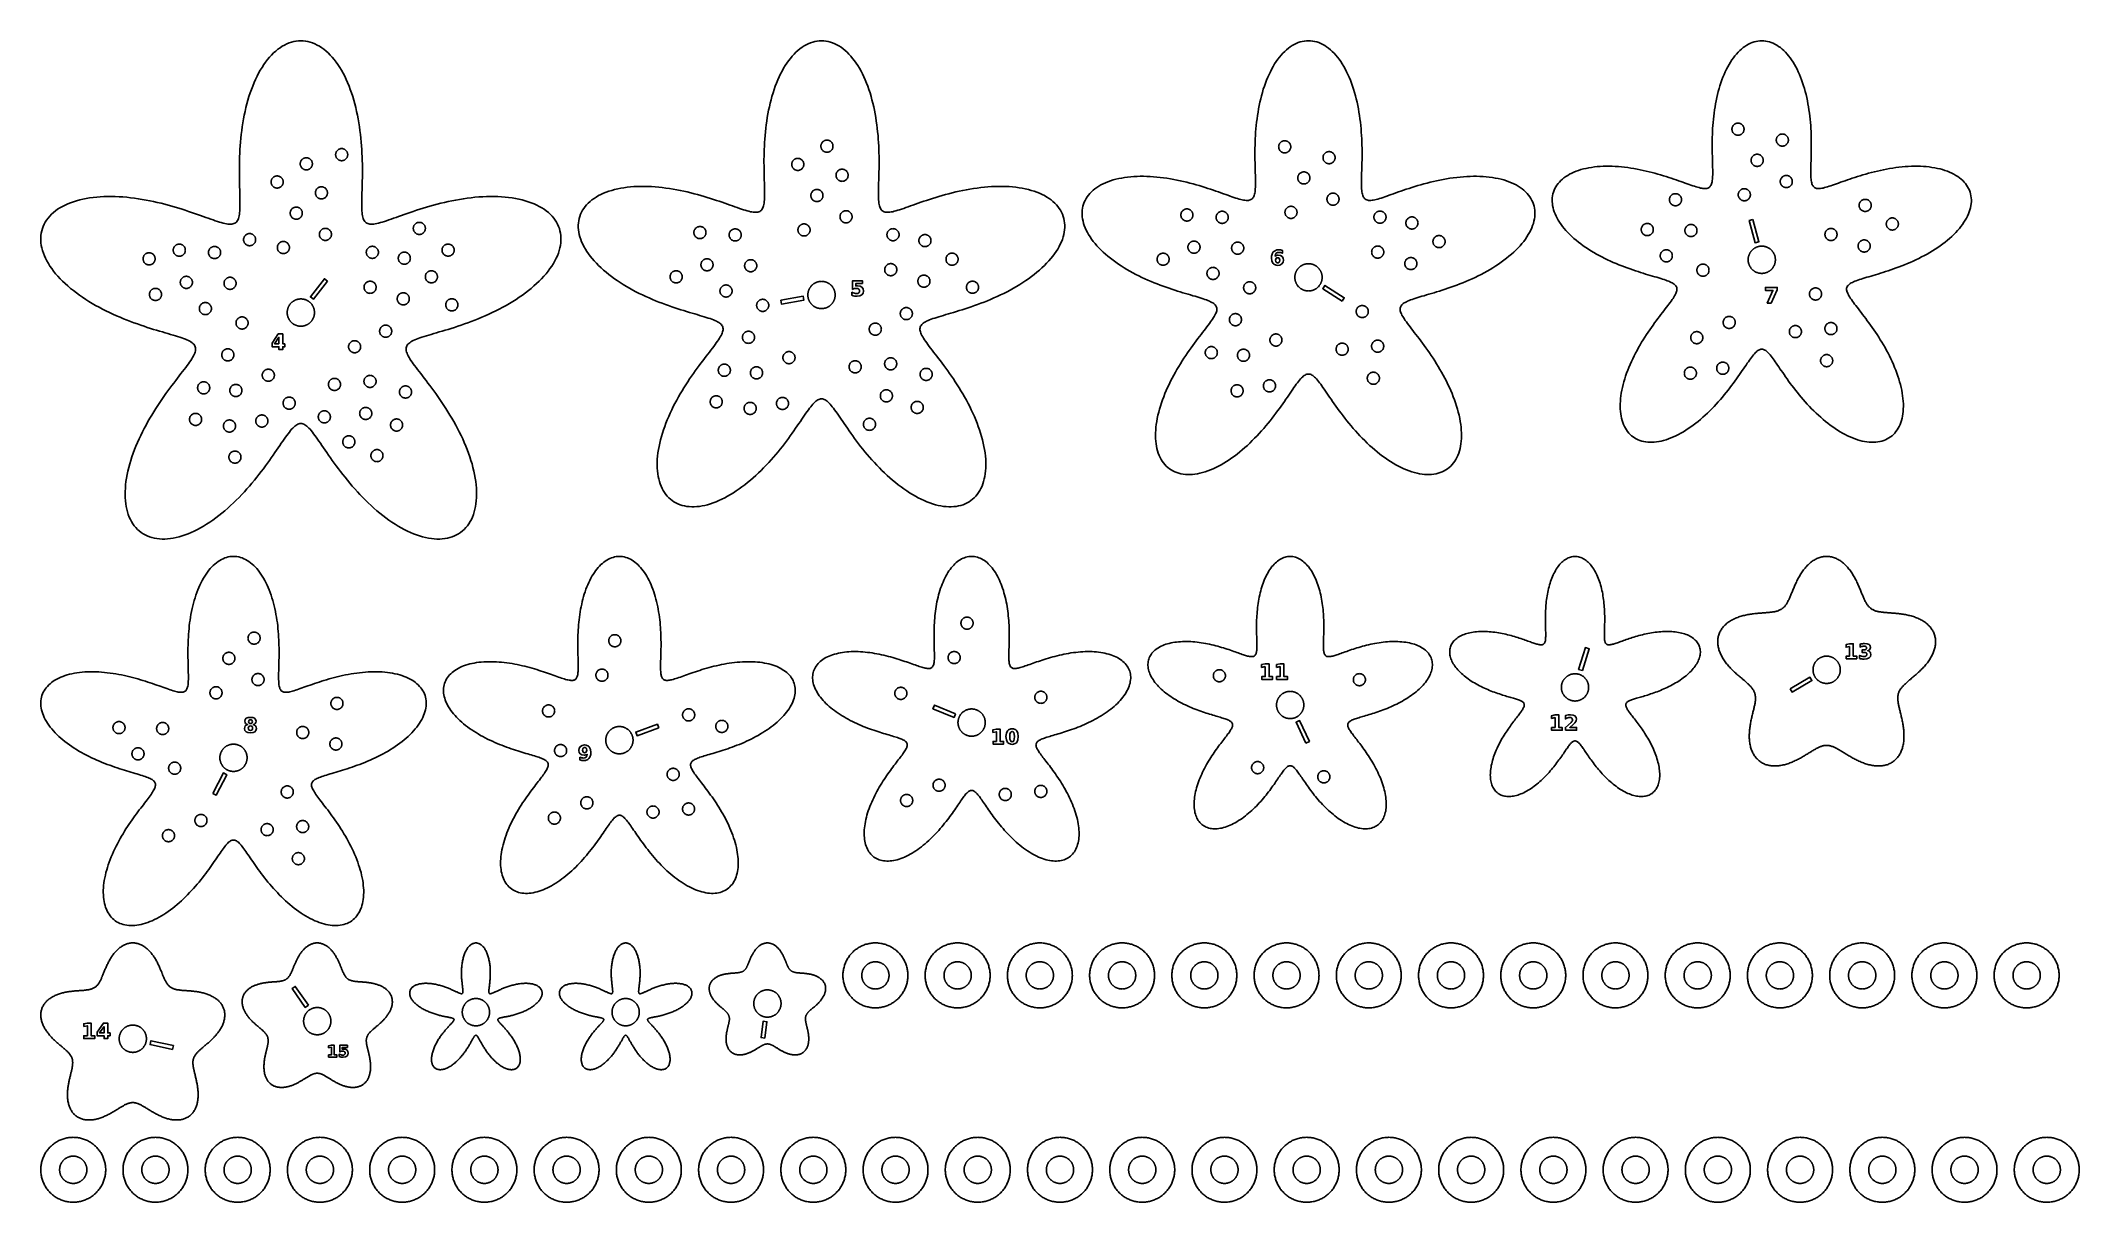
# Model space of a CAD drawing. Header units: millimetres. Extents: x 0 to 471, y 12 to 280.
import ezdxf

# ---------------------------------------------------------------- set-up
doc = ezdxf.new("R2010")
doc.units = ezdxf.units.MM
doc.layers.add('CUT', color=1, linetype='Continuous')
doc.layers.add('ENGRAVE', color=7, linetype='Continuous')

msp = doc.modelspace()

# ---------------------------------------------------------------- linework, layer by layer
at = {"layer": 'CUT'}
for points in [[(102.7, 216.46), (101.88, 216.11), (101.07, 215.77), (100.26, 215.45), (99.46, 215.14), (98.66, 214.84), (97.88, 214.56), (97.1, 214.29), (96.33, 214.03), (95.58, 213.78), (94.84, 213.55), (94.12, 213.32), (93.42, 213.11), (92.73, 212.9), (92.07, 212.71), (91.42, 212.52), (90.8, 212.34), (90.21, 212.16), (89.64, 211.99), (89.09, 211.83), (88.57, 211.66), (88.08, 211.51), (87.62, 211.35), (87.19, 211.19), (86.78, 211.04), (86.41, 210.88), (86.07, 210.72), (85.76, 210.56), (85.48, 210.4), (85.24, 210.23), (85.02, 210.05), (84.84, 209.87), (84.69, 209.68), (84.58, 209.48), (84.49, 209.27), (84.44, 209.06), (84.42, 208.83), (84.43, 208.58), (84.46, 208.33), (84.53, 208.06), (84.63, 207.78), (84.76, 207.48), (84.92, 207.17), (85.1, 206.84), (85.31, 206.5), (85.54, 206.13), (85.8, 205.75), (86.08, 205.36), (86.39, 204.94), (86.71, 204.5), (87.06, 204.05), (87.42, 203.58), (87.8, 203.08), (88.19, 202.57), (88.6, 202.04), (89.02, 201.49), (89.46, 200.92), (89.9, 200.34), (90.35, 199.73), (90.81, 199.11), (91.28, 198.47), (91.74, 197.81), (92.21, 197.13), (92.68, 196.44), (93.15, 195.73), (93.62, 195.01), (94.09, 194.27), (94.55, 193.52), (95, 192.76), (95.44, 191.99), (95.88, 191.2), (96.3, 190.41), (96.71, 189.61), (97.11, 188.8), (97.49, 187.99), (97.85, 187.17), (98.2, 186.34), (98.53, 185.52), (98.84, 184.69), (99.13, 183.86), (99.4, 183.04), (99.64, 182.21), (99.86, 181.39), (100.06, 180.58), (100.23, 179.77), (100.38, 178.97), (100.5, 178.18), (100.59, 177.41), (100.66, 176.64), (100.69, 175.89), (100.7, 175.15), (100.68, 174.43), (100.63, 173.73), (100.56, 173.04), (100.45, 172.38), (100.32, 171.74), (100.15, 171.12), (99.96, 170.52), (99.74, 169.95), (99.49, 169.41), (99.22, 168.89), (98.92, 168.4), (98.59, 167.94), (98.23, 167.5), (97.85, 167.1), (97.44, 166.73), (97.01, 166.39), (96.55, 166.09), (96.08, 165.82), (95.58, 165.58), (95.06, 165.37), (94.51, 165.2), (93.95, 165.06), (93.38, 164.96), (92.78, 164.89), (92.17, 164.86), (91.54, 164.86), (90.9, 164.9), (90.25, 164.97), (89.59, 165.07), (88.91, 165.21), (88.23, 165.38), (87.54, 165.59), (86.84, 165.82), (86.14, 166.09), (85.43, 166.39), (84.72, 166.72), (84, 167.08), (83.29, 167.46), (82.57, 167.88), (81.86, 168.31), (81.15, 168.78), (80.44, 169.26), (79.74, 169.77), (79.04, 170.3), (78.35, 170.86), (77.67, 171.42), (76.99, 172.01), (76.33, 172.61), (75.67, 173.23), (75.02, 173.85), (74.39, 174.49), (73.76, 175.14), (73.15, 175.79), (72.55, 176.46), (71.97, 177.12), (71.4, 177.79), (70.84, 178.46), (70.3, 179.13), (69.77, 179.79), (69.26, 180.45), (68.76, 181.11), (68.28, 181.76), (67.81, 182.4), (67.36, 183.03), (66.92, 183.64), (66.5, 184.25), (66.09, 184.83), (65.7, 185.4), (65.32, 185.96), (64.96, 186.49), (64.61, 187), (64.27, 187.5), (63.95, 187.96), (63.63, 188.41), (63.33, 188.82), (63.04, 189.21), (62.76, 189.58), (62.48, 189.91), (62.22, 190.22), (61.96, 190.49), (61.71, 190.74), (61.47, 190.95), (61.23, 191.13), (61, 191.28), (60.77, 191.4), (60.54, 191.48), (60.32, 191.53), (60.1, 191.55), (59.87, 191.53), (59.65, 191.48), (59.42, 191.4), (59.19, 191.28), (58.96, 191.13), (58.72, 190.95), (58.48, 190.74), (58.23, 190.49), (57.97, 190.22), (57.71, 189.91), (57.44, 189.58), (57.15, 189.21), (56.86, 188.82), (56.56, 188.41), (56.25, 187.96), (55.92, 187.5), (55.58, 187), (55.23, 186.49), (54.87, 185.96), (54.49, 185.4), (54.1, 184.83), (53.69, 184.25), (53.27, 183.64), (52.83, 183.03), (52.38, 182.4), (51.91, 181.76), (51.43, 181.11), (50.93, 180.45), (50.42, 179.79), (49.89, 179.13), (49.35, 178.46), (48.79, 177.79), (48.22, 177.12), (47.64, 176.46), (47.04, 175.79), (46.43, 175.14), (45.81, 174.49), (45.17, 173.85), (44.52, 173.23), (43.87, 172.61), (43.2, 172.01), (42.52, 171.42), (41.84, 170.86), (41.15, 170.3), (40.45, 169.77), (39.75, 169.26), (39.04, 168.78), (38.33, 168.31), (37.62, 167.88), (36.9, 167.46), (36.19, 167.08), (35.47, 166.72), (34.76, 166.39), (34.06, 166.09), (33.35, 165.82), (32.65, 165.59), (31.96, 165.38), (31.28, 165.21), (30.6, 165.07), (29.94, 164.97), (29.29, 164.9), (28.65, 164.86), (28.02, 164.86), (27.41, 164.89), (26.82, 164.96), (26.24, 165.06), (25.68, 165.2), (25.14, 165.37), (24.62, 165.58), (24.12, 165.82), (23.64, 166.09), (23.18, 166.39), (22.75, 166.73), (22.34, 167.1), (21.96, 167.5), (21.61, 167.94), (21.28, 168.4), (20.97, 168.89), (20.7, 169.41), (20.45, 169.95), (20.23, 170.52), (20.04, 171.12), (19.87, 171.74), (19.74, 172.38), (19.63, 173.04), (19.56, 173.73), (19.51, 174.43), (19.49, 175.15), (19.5, 175.89), (19.54, 176.64), (19.6, 177.41), (19.69, 178.18), (19.81, 178.97), (19.96, 179.77), (20.13, 180.58), (20.33, 181.39), (20.55, 182.21), (20.79, 183.04), (21.06, 183.86), (21.35, 184.69), (21.66, 185.52), (21.99, 186.34), (22.34, 187.17), (22.7, 187.99), (23.09, 188.8), (23.48, 189.61), (23.89, 190.41), (24.32, 191.2), (24.75, 191.99), (25.19, 192.76), (25.65, 193.52), (26.11, 194.27), (26.57, 195.01), (27.04, 195.73), (27.51, 196.44), (27.98, 197.13), (28.45, 197.81), (28.92, 198.47), (29.38, 199.11), (29.84, 199.73), (30.29, 200.34), (30.73, 200.92), (31.17, 201.49), (31.59, 202.04), (32, 202.57), (32.39, 203.08), (32.77, 203.58), (33.14, 204.05), (33.48, 204.5), (33.8, 204.94), (34.11, 205.36), (34.39, 205.75), (34.65, 206.13), (34.88, 206.5), (35.09, 206.84), (35.27, 207.17), (35.43, 207.48), (35.56, 207.78), (35.66, 208.06), (35.73, 208.33), (35.77, 208.58), (35.78, 208.83), (35.75, 209.06), (35.7, 209.27), (35.62, 209.48), (35.5, 209.68), (35.35, 209.87), (35.17, 210.05), (34.95, 210.23), (34.71, 210.4), (34.43, 210.56), (34.12, 210.72), (33.78, 210.88), (33.41, 211.04), (33, 211.19), (32.57, 211.35), (32.11, 211.51), (31.62, 211.66), (31.1, 211.83), (30.56, 211.99), (29.98, 212.16), (29.39, 212.34), (28.77, 212.52), (28.12, 212.71), (27.46, 212.9), (26.77, 213.11), (26.07, 213.32), (25.35, 213.55), (24.61, 213.78), (23.86, 214.03), (23.09, 214.29), (22.32, 214.56), (21.53, 214.84), (20.73, 215.14), (19.93, 215.45), (19.12, 215.77), (18.31, 216.11), (17.5, 216.46), (16.68, 216.82), (15.87, 217.2), (15.06, 217.59), (14.26, 218), (13.46, 218.42), (12.67, 218.86), (11.9, 219.3), (11.13, 219.77), (10.38, 220.24), (9.64, 220.73), (8.92, 221.23), (8.22, 221.74), (7.54, 222.26), (6.88, 222.79), (6.24, 223.34), (5.63, 223.89), (5.04, 224.45), (4.48, 225.02), (3.95, 225.59), (3.44, 226.17), (2.97, 226.76), (2.53, 227.35), (2.12, 227.94), (1.75, 228.54), (1.41, 229.14), (1.1, 229.74), (0.83, 230.34), (0.6, 230.94), (0.41, 231.53), (0.25, 232.12), (0.13, 232.71), (0.05, 233.29), (0, 233.86), (0, 234.43), (0.03, 234.99), (0.11, 235.54), (0.22, 236.08), (0.37, 236.61), (0.56, 237.12), (0.78, 237.62), (1.05, 238.11), (1.35, 238.58), (1.69, 239.04), (2.06, 239.48), (2.47, 239.9), (2.91, 240.31), (3.38, 240.69), (3.89, 241.06), (4.43, 241.4), (5, 241.73), (5.6, 242.04), (6.22, 242.32), (6.88, 242.58), (7.56, 242.82), (8.26, 243.04), (8.99, 243.24), (9.74, 243.42), (10.51, 243.57), (11.29, 243.7), (12.1, 243.81), (12.92, 243.89), (13.75, 243.96), (14.6, 244), (15.46, 244.02), (16.33, 244.02), (17.2, 244), (18.09, 243.96), (18.97, 243.91), (19.86, 243.83), (20.76, 243.73), (21.65, 243.62), (22.54, 243.5), (23.43, 243.35), (24.32, 243.2), (25.2, 243.02), (26.07, 242.84), (26.93, 242.65), (27.79, 242.44), (28.63, 242.23), (29.46, 242.01), (30.28, 241.78), (31.08, 241.54), (31.87, 241.31), (32.64, 241.06), (33.4, 240.82), (34.13, 240.58), (34.85, 240.34), (35.54, 240.1), (36.22, 239.86), (36.87, 239.63), (37.5, 239.4), (38.11, 239.18), (38.7, 238.98), (39.26, 238.78), (39.8, 238.59), (40.31, 238.42), (40.8, 238.26), (41.27, 238.11), (41.71, 237.98), (42.13, 237.87), (42.52, 237.78), (42.89, 237.71), (43.23, 237.66), (43.56, 237.63), (43.85, 237.62), (44.13, 237.64), (44.38, 237.68), (44.62, 237.74), (44.83, 237.83), (45.02, 237.95), (45.19, 238.1), (45.34, 238.27), (45.48, 238.47), (45.59, 238.7), (45.7, 238.96), (45.78, 239.24), (45.85, 239.56), (45.91, 239.9), (45.95, 240.28), (45.99, 240.68), (46.01, 241.11), (46.03, 241.57), (46.03, 242.06), (46.03, 242.57), (46.02, 243.12), (46.01, 243.69), (46, 244.28), (45.98, 244.9), (45.96, 245.55), (45.94, 246.22), (45.92, 246.91), (45.91, 247.63), (45.89, 248.36), (45.89, 249.12), (45.88, 249.89), (45.88, 250.68), (45.89, 251.49), (45.91, 252.31), (45.93, 253.15), (45.97, 254), (46.02, 254.86), (46.07, 255.73), (46.14, 256.6), (46.22, 257.49), (46.32, 258.37), (46.43, 259.26), (46.55, 260.15), (46.69, 261.04), (46.85, 261.93), (47.02, 262.81), (47.2, 263.69), (47.41, 264.56), (47.62, 265.42), (47.86, 266.28), (48.11, 267.12), (48.38, 267.94), (48.67, 268.75), (48.97, 269.54), (49.29, 270.32), (49.62, 271.07), (49.98, 271.8), (50.34, 272.51), (50.73, 273.2), (51.12, 273.85), (51.53, 274.48), (51.96, 275.09), (52.4, 275.66), (52.85, 276.2), (53.32, 276.71), (53.79, 277.18), (54.28, 277.62), (54.77, 278.03), (55.28, 278.4), (55.79, 278.73), (56.31, 279.02), (56.84, 279.28), (57.38, 279.5), (57.91, 279.68), (58.46, 279.82), (59, 279.92), (59.55, 279.98), (60.1, 280), (60.64, 279.98), (61.19, 279.92), (61.74, 279.82), (62.28, 279.68), (62.82, 279.5), (63.35, 279.28), (63.88, 279.02), (64.4, 278.73), (64.91, 278.4), (65.42, 278.03), (65.91, 277.62), (66.4, 277.18), (66.88, 276.71), (67.34, 276.2), (67.79, 275.66), (68.23, 275.09), (68.66, 274.48), (69.07, 273.85), (69.47, 273.2), (69.85, 272.51), (70.22, 271.8), (70.57, 271.07), (70.9, 270.32), (71.22, 269.54), (71.52, 268.75), (71.81, 267.94), (72.08, 267.12), (72.33, 266.28), (72.57, 265.42), (72.79, 264.56), (72.99, 263.69), (73.18, 262.81), (73.35, 261.93), (73.5, 261.04), (73.64, 260.15), (73.76, 259.26), (73.87, 258.37), (73.97, 257.49), (74.05, 256.6), (74.12, 255.73), (74.18, 254.86), (74.22, 254), (74.26, 253.15), (74.28, 252.31), (74.3, 251.49), (74.31, 250.68), (74.31, 249.89), (74.31, 249.12), (74.3, 248.36), (74.28, 247.63), (74.27, 246.91), (74.25, 246.22), (74.23, 245.55), (74.21, 244.9), (74.19, 244.28), (74.18, 243.69), (74.17, 243.12), (74.16, 242.57), (74.16, 242.06), (74.17, 241.57), (74.18, 241.11), (74.2, 240.68), (74.24, 240.28), (74.28, 239.9), (74.34, 239.56), (74.41, 239.24), (74.5, 238.96), (74.6, 238.7), (74.71, 238.47), (74.85, 238.27), (75, 238.1), (75.17, 237.95), (75.36, 237.83), (75.58, 237.74), (75.81, 237.68), (76.06, 237.64), (76.34, 237.62), (76.64, 237.63), (76.96, 237.66), (77.3, 237.71), (77.67, 237.78), (78.07, 237.87), (78.48, 237.98), (78.92, 238.11), (79.39, 238.26), (79.88, 238.42), (80.39, 238.59), (80.93, 238.78), (81.5, 238.98), (82.08, 239.18), (82.69, 239.4), (83.32, 239.63), (83.97, 239.86), (84.65, 240.1), (85.34, 240.34), (86.06, 240.58), (86.8, 240.82), (87.55, 241.06), (88.32, 241.31), (89.11, 241.54), (89.91, 241.78), (90.73, 242.01), (91.56, 242.23), (92.4, 242.44), (93.26, 242.65), (94.12, 242.84), (95, 243.02), (95.88, 243.2), (96.76, 243.35), (97.65, 243.5), (98.54, 243.62), (99.43, 243.73), (100.33, 243.83), (101.22, 243.91), (102.11, 243.96), (102.99, 244), (103.87, 244.02), (104.73, 244.02), (105.59, 244), (106.44, 243.96), (107.27, 243.89), (108.09, 243.81), (108.9, 243.7), (109.69, 243.57), (110.46, 243.42), (111.2, 243.24), (111.93, 243.04), (112.63, 242.82), (113.31, 242.58), (113.97, 242.32), (114.59, 242.04), (115.19, 241.73), (115.76, 241.4), (116.3, 241.06), (116.81, 240.69), (117.28, 240.31), (117.73, 239.9), (118.13, 239.48), (118.51, 239.04), (118.84, 238.58), (119.14, 238.11), (119.41, 237.62), (119.63, 237.12), (119.82, 236.61), (119.97, 236.08), (120.08, 235.54), (120.16, 234.99), (120.19, 234.43), (120.19, 233.86), (120.14, 233.29), (120.06, 232.71), (119.94, 232.12), (119.79, 231.53), (119.59, 230.94), (119.36, 230.34), (119.09, 229.74), (118.78, 229.14), (118.44, 228.54), (118.07, 227.94), (117.66, 227.35), (117.22, 226.76), (116.75, 226.17), (116.25, 225.59), (115.71, 225.02), (115.15, 224.45), (114.57, 223.89), (113.95, 223.34), (113.32, 222.79), (112.66, 222.26), (111.97, 221.74), (111.27, 221.23), (110.55, 220.73), (109.81, 220.24), (109.06, 219.77), (108.3, 219.3), (107.52, 218.86), (106.73, 218.42), (105.93, 218), (105.13, 217.59), (104.32, 217.2), (103.51, 216.82), (102.7, 216.46)], [(220.24, 220.57), (219.48, 220.24), (218.72, 219.93), (217.96, 219.63), (217.21, 219.34), (216.47, 219.06), (215.73, 218.8), (215, 218.54), (214.29, 218.3), (213.58, 218.07), (212.89, 217.85), (212.22, 217.64), (211.56, 217.44), (210.92, 217.25), (210.3, 217.06), (209.7, 216.89), (209.12, 216.72), (208.56, 216.55), (208.02, 216.4), (207.51, 216.24), (207.03, 216.09), (206.57, 215.94), (206.14, 215.8), (205.73, 215.65), (205.36, 215.5), (205.01, 215.36), (204.69, 215.21), (204.4, 215.06), (204.14, 214.9), (203.91, 214.75), (203.71, 214.58), (203.54, 214.41), (203.4, 214.23), (203.29, 214.05), (203.21, 213.85), (203.16, 213.65), (203.14, 213.43), (203.15, 213.21), (203.19, 212.97), (203.25, 212.72), (203.35, 212.46), (203.46, 212.18), (203.61, 211.89), (203.78, 211.58), (203.98, 211.26), (204.2, 210.92), (204.44, 210.56), (204.7, 210.19), (204.99, 209.8), (205.29, 209.39), (205.61, 208.97), (205.95, 208.53), (206.3, 208.07), (206.67, 207.59), (207.06, 207.09), (207.45, 206.58), (207.86, 206.04), (208.27, 205.5), (208.69, 204.93), (209.12, 204.35), (209.56, 203.75), (209.99, 203.13), (210.43, 202.5), (210.87, 201.85), (211.31, 201.19), (211.75, 200.51), (212.19, 199.82), (212.61, 199.12), (213.04, 198.41), (213.45, 197.69), (213.86, 196.95), (214.25, 196.21), (214.64, 195.46), (215.01, 194.71), (215.37, 193.94), (215.71, 193.18), (216.03, 192.41), (216.34, 191.63), (216.63, 190.86), (216.9, 190.09), (217.15, 189.31), (217.38, 188.54), (217.59, 187.78), (217.77, 187.02), (217.93, 186.26), (218.07, 185.52), (218.18, 184.78), (218.27, 184.05), (218.33, 183.33), (218.36, 182.63), (218.37, 181.94), (218.35, 181.27), (218.31, 180.61), (218.24, 179.97), (218.14, 179.35), (218.01, 178.75), (217.86, 178.17), (217.68, 177.61), (217.48, 177.08), (217.24, 176.57), (216.99, 176.08), (216.7, 175.62), (216.39, 175.19), (216.06, 174.79), (215.7, 174.41), (215.32, 174.07), (214.92, 173.75), (214.49, 173.46), (214.05, 173.21), (213.58, 172.99), (213.09, 172.79), (212.59, 172.63), (212.06, 172.51), (211.52, 172.41), (210.97, 172.35), (210.39, 172.32), (209.81, 172.32), (209.21, 172.35), (208.6, 172.42), (207.98, 172.52), (207.35, 172.65), (206.71, 172.81), (206.06, 173), (205.41, 173.22), (204.75, 173.47), (204.09, 173.75), (203.42, 174.05), (202.76, 174.39), (202.09, 174.75), (201.42, 175.14), (200.75, 175.55), (200.09, 175.98), (199.43, 176.44), (198.77, 176.91), (198.12, 177.41), (197.47, 177.92), (196.83, 178.45), (196.2, 179), (195.57, 179.56), (194.96, 180.14), (194.36, 180.73), (193.76, 181.32), (193.18, 181.93), (192.61, 182.54), (192.05, 183.16), (191.5, 183.78), (190.97, 184.41), (190.44, 185.03), (189.94, 185.66), (189.44, 186.28), (188.97, 186.9), (188.5, 187.51), (188.05, 188.12), (187.61, 188.72), (187.19, 189.31), (186.78, 189.88), (186.39, 190.45), (186.01, 191), (185.64, 191.53), (185.29, 192.05), (184.95, 192.55), (184.62, 193.03), (184.3, 193.49), (184, 193.92), (183.7, 194.34), (183.42, 194.73), (183.15, 195.09), (182.88, 195.43), (182.63, 195.75), (182.38, 196.03), (182.14, 196.29), (181.91, 196.52), (181.68, 196.72), (181.46, 196.89), (181.24, 197.03), (181.03, 197.14), (180.82, 197.21), (180.61, 197.26), (180.4, 197.28), (180.19, 197.26), (179.98, 197.21), (179.76, 197.14), (179.55, 197.03), (179.33, 196.89), (179.11, 196.72), (178.88, 196.52), (178.65, 196.29), (178.41, 196.03), (178.16, 195.75), (177.91, 195.43), (177.65, 195.09), (177.37, 194.73), (177.09, 194.34), (176.8, 193.92), (176.49, 193.49), (176.18, 193.03), (175.85, 192.55), (175.51, 192.05), (175.15, 191.53), (174.79, 191), (174.41, 190.45), (174.01, 189.88), (173.6, 189.31), (173.18, 188.72), (172.74, 188.12), (172.29, 187.51), (171.83, 186.9), (171.35, 186.28), (170.85, 185.66), (170.35, 185.03), (169.83, 184.41), (169.29, 183.78), (168.75, 183.16), (168.19, 182.54), (167.61, 181.93), (167.03, 181.32), (166.44, 180.73), (165.83, 180.14), (165.22, 179.56), (164.59, 179), (163.96, 178.45), (163.32, 177.92), (162.68, 177.41), (162.02, 176.91), (161.37, 176.44), (160.7, 175.98), (160.04, 175.55), (159.37, 175.14), (158.71, 174.75), (158.04, 174.39), (157.37, 174.05), (156.7, 173.75), (156.04, 173.47), (155.38, 173.22), (154.73, 173), (154.08, 172.81), (153.44, 172.65), (152.81, 172.52), (152.19, 172.42), (151.58, 172.35), (150.98, 172.32), (150.4, 172.32), (149.83, 172.35), (149.27, 172.41), (148.73, 172.51), (148.21, 172.63), (147.7, 172.79), (147.21, 172.99), (146.75, 173.21), (146.3, 173.46), (145.87, 173.75), (145.47, 174.07), (145.09, 174.41), (144.73, 174.79), (144.4, 175.19), (144.09, 175.62), (143.81, 176.08), (143.55, 176.57), (143.32, 177.08), (143.11, 177.61), (142.93, 178.17), (142.78, 178.75), (142.65, 179.35), (142.55, 179.97), (142.48, 180.61), (142.44, 181.27), (142.42, 181.94), (142.43, 182.63), (142.46, 183.33), (142.52, 184.05), (142.61, 184.78), (142.72, 185.52), (142.86, 186.26), (143.02, 187.02), (143.2, 187.78), (143.41, 188.54), (143.64, 189.31), (143.89, 190.09), (144.16, 190.86), (144.45, 191.63), (144.76, 192.41), (145.08, 193.18), (145.43, 193.94), (145.78, 194.71), (146.15, 195.46), (146.54, 196.21), (146.93, 196.95), (147.34, 197.69), (147.76, 198.41), (148.18, 199.12), (148.61, 199.82), (149.04, 200.51), (149.48, 201.19), (149.92, 201.85), (150.36, 202.5), (150.8, 203.13), (151.24, 203.75), (151.67, 204.35), (152.1, 204.93), (152.52, 205.5), (152.94, 206.04), (153.34, 206.58), (153.74, 207.09), (154.12, 207.59), (154.49, 208.07), (154.84, 208.53), (155.18, 208.97), (155.5, 209.39), (155.81, 209.8), (156.09, 210.19), (156.35, 210.56), (156.6, 210.92), (156.82, 211.26), (157.01, 211.58), (157.18, 211.89), (157.33, 212.18), (157.45, 212.46), (157.54, 212.72), (157.61, 212.97), (157.64, 213.21), (157.65, 213.43), (157.63, 213.65), (157.58, 213.85), (157.5, 214.05), (157.39, 214.23), (157.25, 214.41), (157.08, 214.58), (156.88, 214.75), (156.65, 214.9), (156.39, 215.06), (156.1, 215.21), (155.78, 215.36), (155.44, 215.5), (155.06, 215.65), (154.65, 215.8), (154.22, 215.94), (153.76, 216.09), (153.28, 216.24), (152.77, 216.4), (152.23, 216.55), (151.68, 216.72), (151.1, 216.89), (150.5, 217.06), (149.87, 217.25), (149.23, 217.44), (148.57, 217.64), (147.9, 217.85), (147.21, 218.07), (146.51, 218.3), (145.79, 218.54), (145.06, 218.8), (144.33, 219.06), (143.58, 219.34), (142.83, 219.63), (142.07, 219.93), (141.32, 220.24), (140.55, 220.57), (139.79, 220.91), (139.03, 221.27), (138.28, 221.63), (137.53, 222.01), (136.78, 222.41), (136.05, 222.82), (135.32, 223.23), (134.6, 223.67), (133.9, 224.11), (133.21, 224.57), (132.53, 225.03), (131.88, 225.51), (131.24, 226), (130.62, 226.5), (130.03, 227.01), (129.45, 227.52), (128.9, 228.05), (128.38, 228.58), (127.88, 229.12), (127.41, 229.66), (126.97, 230.21), (126.56, 230.76), (126.18, 231.32), (125.83, 231.87), (125.51, 232.43), (125.22, 232.99), (124.97, 233.55), (124.75, 234.11), (124.57, 234.67), (124.42, 235.22), (124.31, 235.77), (124.24, 236.31), (124.2, 236.85), (124.19, 237.38), (124.22, 237.91), (124.29, 238.42), (124.4, 238.92), (124.54, 239.42), (124.71, 239.9), (124.93, 240.37), (125.17, 240.82), (125.45, 241.26), (125.77, 241.69), (126.12, 242.1), (126.5, 242.5), (126.91, 242.88), (127.36, 243.24), (127.83, 243.58), (128.33, 243.9), (128.87, 244.21), (129.43, 244.49), (130.01, 244.76), (130.62, 245.01), (131.26, 245.23), (131.92, 245.44), (132.6, 245.62), (133.3, 245.78), (134.02, 245.93), (134.75, 246.05), (135.51, 246.15), (136.27, 246.23), (137.05, 246.29), (137.85, 246.33), (138.65, 246.35), (139.46, 246.35), (140.28, 246.33), (141.11, 246.3), (141.94, 246.24), (142.77, 246.17), (143.61, 246.08), (144.44, 245.98), (145.27, 245.86), (146.11, 245.73), (146.93, 245.58), (147.76, 245.42), (148.57, 245.25), (149.38, 245.07), (150.18, 244.87), (150.97, 244.67), (151.75, 244.47), (152.51, 244.25), (153.26, 244.03), (154, 243.81), (154.72, 243.59), (155.43, 243.36), (156.11, 243.13), (156.78, 242.9), (157.43, 242.68), (158.06, 242.46), (158.68, 242.24), (159.27, 242.03), (159.84, 241.83), (160.38, 241.63), (160.91, 241.45), (161.41, 241.27), (161.89, 241.11), (162.35, 240.96), (162.79, 240.82), (163.2, 240.7), (163.59, 240.6), (163.96, 240.51), (164.3, 240.45), (164.63, 240.4), (164.93, 240.37), (165.21, 240.36), (165.46, 240.38), (165.7, 240.42), (165.92, 240.48), (166.12, 240.56), (166.3, 240.67), (166.46, 240.81), (166.6, 240.97), (166.72, 241.16), (166.83, 241.37), (166.93, 241.61), (167.01, 241.88), (167.07, 242.18), (167.13, 242.5), (167.17, 242.85), (167.2, 243.22), (167.22, 243.63), (167.24, 244.06), (167.24, 244.51), (167.24, 245), (167.24, 245.5), (167.23, 246.04), (167.21, 246.59), (167.2, 247.18), (167.18, 247.78), (167.16, 248.41), (167.14, 249.05), (167.13, 249.72), (167.11, 250.41), (167.11, 251.12), (167.1, 251.84), (167.1, 252.58), (167.11, 253.34), (167.13, 254.11), (167.15, 254.89), (167.19, 255.68), (167.23, 256.49), (167.28, 257.3), (167.35, 258.12), (167.42, 258.94), (167.51, 259.77), (167.61, 260.6), (167.73, 261.44), (167.86, 262.27), (168.01, 263.1), (168.16, 263.93), (168.34, 264.75), (168.53, 265.56), (168.73, 266.37), (168.95, 267.16), (169.19, 267.95), (169.44, 268.72), (169.71, 269.48), (169.99, 270.22), (170.29, 270.94), (170.6, 271.65), (170.93, 272.33), (171.27, 273), (171.63, 273.64), (172, 274.25), (172.39, 274.84), (172.79, 275.4), (173.2, 275.94), (173.62, 276.44), (174.06, 276.92), (174.5, 277.36), (174.96, 277.78), (175.42, 278.16), (175.89, 278.5), (176.37, 278.81), (176.86, 279.09), (177.35, 279.33), (177.85, 279.53), (178.36, 279.7), (178.86, 279.83), (179.37, 279.92), (179.88, 279.98), (180.4, 280), (180.91, 279.98), (181.42, 279.92), (181.93, 279.83), (182.44, 279.7), (182.94, 279.53), (183.44, 279.33), (183.93, 279.09), (184.42, 278.81), (184.9, 278.5), (185.37, 278.16), (185.84, 277.78), (186.29, 277.36), (186.74, 276.92), (187.17, 276.44), (187.59, 275.94), (188, 275.4), (188.4, 274.84), (188.79, 274.25), (189.16, 273.64), (189.52, 273), (189.86, 272.33), (190.19, 271.65), (190.5, 270.94), (190.8, 270.22), (191.08, 269.48), (191.35, 268.72), (191.6, 267.95), (191.84, 267.16), (192.06, 266.37), (192.27, 265.56), (192.45, 264.75), (192.63, 263.93), (192.79, 263.1), (192.93, 262.27), (193.06, 261.44), (193.18, 260.6), (193.28, 259.77), (193.37, 258.94), (193.45, 258.12), (193.51, 257.3), (193.56, 256.49), (193.61, 255.68), (193.64, 254.89), (193.66, 254.11), (193.68, 253.34), (193.69, 252.58), (193.69, 251.84), (193.69, 251.12), (193.68, 250.41), (193.67, 249.72), (193.65, 249.05), (193.63, 248.41), (193.62, 247.78), (193.6, 247.18), (193.58, 246.59), (193.57, 246.04), (193.56, 245.5), (193.55, 245), (193.55, 244.51), (193.55, 244.06), (193.57, 243.63), (193.59, 243.22), (193.62, 242.85), (193.66, 242.5), (193.72, 242.18), (193.78, 241.88), (193.86, 241.61), (193.96, 241.37), (194.07, 241.16), (194.19, 240.97), (194.34, 240.81), (194.5, 240.67), (194.68, 240.56), (194.87, 240.48), (195.09, 240.42), (195.33, 240.38), (195.59, 240.36), (195.87, 240.37), (196.17, 240.4), (196.49, 240.45), (196.84, 240.51), (197.2, 240.6), (197.59, 240.7), (198.01, 240.82), (198.44, 240.96), (198.9, 241.11), (199.38, 241.27), (199.88, 241.45), (200.41, 241.63), (200.96, 241.83), (201.53, 242.03), (202.12, 242.24), (202.73, 242.46), (203.36, 242.68), (204.01, 242.9), (204.68, 243.13), (205.37, 243.36), (206.07, 243.59), (206.79, 243.81), (207.53, 244.03), (208.28, 244.25), (209.05, 244.47), (209.82, 244.67), (210.61, 244.87), (211.41, 245.07), (212.22, 245.25), (213.04, 245.42), (213.86, 245.58), (214.69, 245.73), (215.52, 245.86), (216.35, 245.98), (217.19, 246.08), (218.02, 246.17), (218.86, 246.24), (219.69, 246.3), (220.51, 246.33), (221.33, 246.35), (222.14, 246.35), (222.95, 246.33), (223.74, 246.29), (224.52, 246.23), (225.29, 246.15), (226.04, 246.05), (226.78, 245.93), (227.49, 245.78), (228.19, 245.62), (228.87, 245.44), (229.53, 245.23), (230.17, 245.01), (230.78, 244.76), (231.37, 244.49), (231.93, 244.21), (232.46, 243.9), (232.96, 243.58), (233.44, 243.24), (233.88, 242.88), (234.29, 242.5), (234.68, 242.1), (235.02, 241.69), (235.34, 241.26), (235.62, 240.82), (235.87, 240.37), (236.08, 239.9), (236.26, 239.42), (236.4, 238.92), (236.5, 238.42), (236.57, 237.91), (236.6, 237.38), (236.6, 236.85), (236.56, 236.31), (236.48, 235.77), (236.37, 235.22), (236.22, 234.67), (236.04, 234.11), (235.82, 233.55), (235.57, 232.99), (235.28, 232.43), (234.97, 231.87), (234.62, 231.32), (234.23, 230.76), (233.82, 230.21), (233.38, 229.66), (232.91, 229.12), (232.41, 228.58), (231.89, 228.05), (231.34, 227.52), (230.77, 227.01), (230.17, 226.5), (229.55, 226), (228.91, 225.51), (228.26, 225.03), (227.58, 224.57), (226.89, 224.11), (226.19, 223.67), (225.47, 223.23), (224.75, 222.82), (224.01, 222.41), (223.27, 222.01), (222.51, 221.63), (221.76, 221.27), (221, 220.91), (220.24, 220.57)], [(330, 224.69), (329.29, 224.38), (328.58, 224.09), (327.88, 223.81), (327.18, 223.54), (326.49, 223.28), (325.8, 223.03), (325.12, 222.8), (324.46, 222.57), (323.8, 222.36), (323.16, 222.15), (322.53, 221.96), (321.92, 221.77), (321.32, 221.59), (320.74, 221.42), (320.18, 221.26), (319.64, 221.1), (319.13, 220.95), (318.63, 220.8), (318.15, 220.66), (317.7, 220.51), (317.28, 220.38), (316.87, 220.24), (316.5, 220.11), (316.15, 219.97), (315.82, 219.83), (315.53, 219.7), (315.26, 219.56), (315.01, 219.41), (314.8, 219.26), (314.61, 219.11), (314.46, 218.95), (314.33, 218.79), (314.22, 218.61), (314.15, 218.43), (314.1, 218.24), (314.08, 218.04), (314.09, 217.83), (314.13, 217.61), (314.19, 217.38), (314.27, 217.13), (314.38, 216.88), (314.52, 216.6), (314.68, 216.32), (314.86, 216.02), (315.07, 215.7), (315.29, 215.37), (315.54, 215.02), (315.8, 214.66), (316.08, 214.28), (316.38, 213.89), (316.7, 213.47), (317.03, 213.05), (317.37, 212.6), (317.73, 212.14), (318.1, 211.66), (318.47, 211.17), (318.86, 210.65), (319.25, 210.13), (319.65, 209.58), (320.06, 209.02), (320.46, 208.45), (320.87, 207.86), (321.28, 207.26), (321.69, 206.65), (322.1, 206.02), (322.5, 205.38), (322.9, 204.72), (323.29, 204.06), (323.68, 203.39), (324.06, 202.7), (324.43, 202.01), (324.78, 201.32), (325.13, 200.61), (325.46, 199.9), (325.78, 199.19), (326.08, 198.47), (326.37, 197.75), (326.64, 197.03), (326.89, 196.31), (327.13, 195.59), (327.34, 194.88), (327.53, 194.16), (327.7, 193.46), (327.85, 192.75), (327.98, 192.06), (328.08, 191.37), (328.16, 190.69), (328.22, 190.03), (328.25, 189.37), (328.26, 188.73), (328.24, 188.1), (328.2, 187.49), (328.14, 186.9), (328.04, 186.32), (327.93, 185.76), (327.78, 185.22), (327.62, 184.7), (327.43, 184.2), (327.21, 183.73), (326.97, 183.28), (326.71, 182.85), (326.42, 182.45), (326.11, 182.07), (325.78, 181.72), (325.42, 181.4), (325.05, 181.11), (324.65, 180.84), (324.23, 180.6), (323.8, 180.4), (323.35, 180.22), (322.87, 180.07), (322.39, 179.95), (321.88, 179.86), (321.37, 179.8), (320.83, 179.77), (320.29, 179.77), (319.73, 179.81), (319.16, 179.87), (318.59, 179.96), (318, 180.08), (317.4, 180.23), (316.8, 180.41), (316.19, 180.61), (315.58, 180.84), (314.97, 181.1), (314.35, 181.39), (313.72, 181.7), (313.1, 182.04), (312.48, 182.4), (311.86, 182.78), (311.24, 183.18), (310.63, 183.61), (310.01, 184.05), (309.41, 184.51), (308.81, 184.99), (308.21, 185.49), (307.62, 186), (307.04, 186.52), (306.47, 187.05), (305.91, 187.6), (305.35, 188.16), (304.81, 188.72), (304.28, 189.29), (303.76, 189.87), (303.25, 190.44), (302.75, 191.03), (302.27, 191.61), (301.79, 192.19), (301.34, 192.77), (300.89, 193.35), (300.46, 193.92), (300.04, 194.48), (299.63, 195.04), (299.24, 195.58), (298.86, 196.12), (298.49, 196.65), (298.14, 197.16), (297.79, 197.66), (297.46, 198.14), (297.15, 198.6), (296.84, 199.05), (296.55, 199.48), (296.26, 199.88), (295.99, 200.27), (295.73, 200.63), (295.47, 200.97), (295.23, 201.29), (294.99, 201.58), (294.76, 201.85), (294.54, 202.09), (294.32, 202.3), (294.11, 202.49), (293.9, 202.64), (293.7, 202.77), (293.5, 202.87), (293.3, 202.95), (293.11, 202.99), (292.91, 203), (292.72, 202.99), (292.52, 202.95), (292.33, 202.87), (292.13, 202.77), (291.92, 202.64), (291.72, 202.49), (291.5, 202.3), (291.29, 202.09), (291.07, 201.85), (290.84, 201.58), (290.6, 201.29), (290.35, 200.97), (290.1, 200.63), (289.84, 200.27), (289.56, 199.88), (289.28, 199.48), (288.99, 199.05), (288.68, 198.6), (288.36, 198.14), (288.03, 197.66), (287.69, 197.16), (287.34, 196.65), (286.97, 196.12), (286.59, 195.58), (286.2, 195.04), (285.79, 194.48), (285.37, 193.92), (284.94, 193.35), (284.49, 192.77), (284.03, 192.19), (283.56, 191.61), (283.08, 191.03), (282.58, 190.44), (282.07, 189.87), (281.55, 189.29), (281.02, 188.72), (280.47, 188.16), (279.92, 187.6), (279.36, 187.05), (278.79, 186.52), (278.21, 186), (277.62, 185.49), (277.02, 184.99), (276.42, 184.51), (275.81, 184.05), (275.2, 183.61), (274.59, 183.18), (273.97, 182.78), (273.35, 182.4), (272.72, 182.04), (272.1, 181.7), (271.48, 181.39), (270.86, 181.1), (270.25, 180.84), (269.63, 180.61), (269.03, 180.41), (268.42, 180.23), (267.83, 180.08), (267.24, 179.96), (266.66, 179.87), (266.1, 179.81), (265.54, 179.77), (264.99, 179.77), (264.46, 179.8), (263.94, 179.86), (263.44, 179.95), (262.95, 180.07), (262.48, 180.22), (262.03, 180.4), (261.59, 180.6), (261.18, 180.84), (260.78, 181.11), (260.41, 181.4), (260.05, 181.72), (259.72, 182.07), (259.41, 182.45), (259.12, 182.85), (258.86, 183.28), (258.62, 183.73), (258.4, 184.2), (258.21, 184.7), (258.04, 185.22), (257.9, 185.76), (257.78, 186.32), (257.69, 186.9), (257.63, 187.49), (257.58, 188.1), (257.57, 188.73), (257.57, 189.37), (257.61, 190.03), (257.66, 190.69), (257.74, 191.37), (257.85, 192.06), (257.98, 192.75), (258.12, 193.46), (258.3, 194.16), (258.49, 194.88), (258.7, 195.59), (258.93, 196.31), (259.19, 197.03), (259.46, 197.75), (259.74, 198.47), (260.05, 199.19), (260.36, 199.9), (260.7, 200.61), (261.04, 201.32), (261.4, 202.01), (261.77, 202.7), (262.15, 203.39), (262.53, 204.06), (262.93, 204.72), (263.33, 205.38), (263.73, 206.02), (264.14, 206.65), (264.55, 207.26), (264.96, 207.86), (265.36, 208.45), (265.77, 209.02), (266.18, 209.58), (266.58, 210.13), (266.97, 210.65), (267.35, 211.17), (267.73, 211.66), (268.1, 212.14), (268.46, 212.6), (268.8, 213.05), (269.13, 213.47), (269.44, 213.89), (269.74, 214.28), (270.03, 214.66), (270.29, 215.02), (270.54, 215.37), (270.76, 215.7), (270.97, 216.02), (271.15, 216.32), (271.31, 216.6), (271.44, 216.88), (271.55, 217.13), (271.64, 217.38), (271.7, 217.61), (271.74, 217.83), (271.74, 218.04), (271.72, 218.24), (271.68, 218.43), (271.6, 218.61), (271.5, 218.79), (271.37, 218.95), (271.21, 219.11), (271.03, 219.26), (270.81, 219.41), (270.57, 219.56), (270.3, 219.7), (270.01, 219.83), (269.68, 219.97), (269.33, 220.11), (268.95, 220.24), (268.55, 220.38), (268.12, 220.51), (267.67, 220.66), (267.2, 220.8), (266.7, 220.95), (266.18, 221.1), (265.64, 221.26), (265.08, 221.42), (264.5, 221.59), (263.91, 221.77), (263.3, 221.96), (262.67, 222.15), (262.02, 222.36), (261.37, 222.57), (260.7, 222.8), (260.03, 223.03), (259.34, 223.28), (258.65, 223.54), (257.95, 223.81), (257.25, 224.09), (256.54, 224.38), (255.83, 224.69), (255.12, 225), (254.42, 225.33), (253.71, 225.68), (253.01, 226.03), (252.32, 226.4), (251.63, 226.77), (250.96, 227.17), (250.29, 227.57), (249.63, 227.98), (248.99, 228.4), (248.37, 228.84), (247.76, 229.28), (247.16, 229.74), (246.59, 230.2), (246.03, 230.67), (245.5, 231.16), (244.99, 231.64), (244.5, 232.14), (244.04, 232.64), (243.6, 233.14), (243.19, 233.65), (242.8, 234.17), (242.45, 234.69), (242.12, 235.21), (241.83, 235.73), (241.56, 236.25), (241.33, 236.77), (241.12, 237.29), (240.95, 237.81), (240.82, 238.32), (240.71, 238.83), (240.64, 239.34), (240.6, 239.84), (240.6, 240.33), (240.63, 240.82), (240.69, 241.3), (240.79, 241.77), (240.92, 242.23), (241.09, 242.67), (241.28, 243.11), (241.51, 243.54), (241.77, 243.95), (242.07, 244.34), (242.39, 244.73), (242.75, 245.09), (243.13, 245.45), (243.55, 245.78), (243.99, 246.1), (244.46, 246.4), (244.95, 246.69), (245.47, 246.95), (246.02, 247.2), (246.59, 247.43), (247.18, 247.64), (247.79, 247.83), (248.42, 248), (249.08, 248.15), (249.75, 248.29), (250.43, 248.4), (251.13, 248.49), (251.85, 248.57), (252.57, 248.62), (253.31, 248.66), (254.06, 248.68), (254.81, 248.68), (255.58, 248.66), (256.34, 248.63), (257.12, 248.58), (257.89, 248.51), (258.67, 248.43), (259.45, 248.33), (260.22, 248.22), (261, 248.1), (261.77, 247.96), (262.53, 247.81), (263.29, 247.65), (264.05, 247.48), (264.79, 247.31), (265.52, 247.12), (266.25, 246.93), (266.96, 246.73), (267.66, 246.52), (268.34, 246.32), (269.02, 246.11), (269.67, 245.9), (270.31, 245.68), (270.94, 245.47), (271.54, 245.26), (272.13, 245.06), (272.7, 244.86), (273.25, 244.66), (273.78, 244.47), (274.29, 244.29), (274.78, 244.12), (275.24, 243.95), (275.69, 243.8), (276.12, 243.66), (276.52, 243.54), (276.91, 243.42), (277.27, 243.33), (277.61, 243.25), (277.93, 243.19), (278.23, 243.14), (278.52, 243.11), (278.78, 243.11), (279.02, 243.12), (279.24, 243.16), (279.44, 243.21), (279.62, 243.29), (279.79, 243.4), (279.94, 243.52), (280.07, 243.67), (280.19, 243.85), (280.29, 244.05), (280.38, 244.27), (280.45, 244.52), (280.51, 244.8), (280.56, 245.1), (280.6, 245.42), (280.63, 245.77), (280.65, 246.15), (280.67, 246.55), (280.67, 246.97), (280.67, 247.42), (280.66, 247.89), (280.66, 248.39), (280.64, 248.91), (280.63, 249.45), (280.61, 250.01), (280.59, 250.59), (280.58, 251.2), (280.56, 251.82), (280.55, 252.46), (280.54, 253.12), (280.54, 253.79), (280.54, 254.48), (280.55, 255.18), (280.56, 255.9), (280.59, 256.63), (280.62, 257.37), (280.66, 258.12), (280.71, 258.87), (280.77, 259.63), (280.84, 260.4), (280.92, 261.17), (281.02, 261.95), (281.13, 262.72), (281.25, 263.5), (281.38, 264.27), (281.53, 265.04), (281.69, 265.8), (281.87, 266.56), (282.06, 267.31), (282.26, 268.05), (282.48, 268.78), (282.72, 269.5), (282.97, 270.21), (283.23, 270.9), (283.51, 271.57), (283.8, 272.23), (284.1, 272.86), (284.42, 273.48), (284.76, 274.08), (285.1, 274.65), (285.46, 275.2), (285.83, 275.72), (286.21, 276.22), (286.61, 276.69), (287.01, 277.13), (287.43, 277.55), (287.85, 277.93), (288.28, 278.28), (288.72, 278.6), (289.17, 278.89), (289.62, 279.15), (290.08, 279.37), (290.55, 279.57), (291.01, 279.72), (291.49, 279.84), (291.96, 279.93), (292.44, 279.98), (292.91, 280), (293.39, 279.98), (293.87, 279.93), (294.34, 279.84), (294.81, 279.72), (295.28, 279.57), (295.75, 279.37), (296.21, 279.15), (296.66, 278.89), (297.11, 278.6), (297.55, 278.28), (297.98, 277.93), (298.4, 277.55), (298.82, 277.13), (299.22, 276.69), (299.61, 276.22), (300, 275.72), (300.37, 275.2), (300.72, 274.65), (301.07, 274.08), (301.4, 273.48), (301.72, 272.86), (302.03, 272.23), (302.32, 271.57), (302.6, 270.9), (302.86, 270.21), (303.11, 269.5), (303.35, 268.78), (303.56, 268.05), (303.77, 267.31), (303.96, 266.56), (304.14, 265.8), (304.3, 265.04), (304.45, 264.27), (304.58, 263.5), (304.7, 262.72), (304.81, 261.95), (304.91, 261.17), (304.99, 260.4), (305.06, 259.63), (305.12, 258.87), (305.17, 258.12), (305.21, 257.37), (305.24, 256.63), (305.26, 255.9), (305.28, 255.18), (305.29, 254.48), (305.29, 253.79), (305.28, 253.12), (305.28, 252.46), (305.26, 251.82), (305.25, 251.2), (305.23, 250.59), (305.22, 250.01), (305.2, 249.45), (305.19, 248.91), (305.17, 248.39), (305.16, 247.89), (305.16, 247.42), (305.16, 246.97), (305.16, 246.55), (305.17, 246.15), (305.19, 245.77), (305.22, 245.42), (305.26, 245.1), (305.31, 244.8), (305.37, 244.52), (305.45, 244.27), (305.54, 244.05), (305.64, 243.85), (305.76, 243.67), (305.89, 243.52), (306.04, 243.4), (306.2, 243.29), (306.39, 243.21), (306.59, 243.16), (306.81, 243.12), (307.05, 243.11), (307.31, 243.11), (307.59, 243.14), (307.89, 243.19), (308.21, 243.25), (308.56, 243.33), (308.92, 243.42), (309.3, 243.54), (309.71, 243.66), (310.14, 243.8), (310.58, 243.95), (311.05, 244.12), (311.54, 244.29), (312.05, 244.47), (312.58, 244.66), (313.13, 244.86), (313.7, 245.06), (314.29, 245.26), (314.89, 245.47), (315.51, 245.68), (316.15, 245.9), (316.81, 246.11), (317.48, 246.32), (318.17, 246.52), (318.87, 246.73), (319.58, 246.93), (320.3, 247.12), (321.04, 247.31), (321.78, 247.48), (322.53, 247.65), (323.29, 247.81), (324.06, 247.96), (324.83, 248.1), (325.6, 248.22), (326.38, 248.33), (327.16, 248.43), (327.93, 248.51), (328.71, 248.58), (329.48, 248.63), (330.25, 248.66), (331.01, 248.68), (331.77, 248.68), (332.52, 248.66), (333.25, 248.62), (333.98, 248.57), (334.7, 248.49), (335.4, 248.4), (336.08, 248.29), (336.75, 248.15), (337.4, 248), (338.04, 247.83), (338.65, 247.64), (339.24, 247.43), (339.81, 247.2), (340.35, 246.95), (340.88, 246.69), (341.37, 246.4), (341.84, 246.1), (342.28, 245.78), (342.7, 245.45), (343.08, 245.09), (343.43, 244.73), (343.76, 244.34), (344.05, 243.95), (344.31, 243.54), (344.54, 243.11), (344.74, 242.67), (344.9, 242.23), (345.04, 241.77), (345.13, 241.3), (345.2, 240.82), (345.23, 240.33), (345.22, 239.84), (345.19, 239.34), (345.11, 238.83), (345.01, 238.32), (344.87, 237.81), (344.7, 237.29), (344.5, 236.77), (344.27, 236.25), (344, 235.73), (343.71, 235.21), (343.38, 234.69), (343.02, 234.17), (342.64, 233.65), (342.23, 233.14), (341.79, 232.64), (341.33, 232.14), (340.84, 231.64), (340.33, 231.16), (339.8, 230.67), (339.24, 230.2), (338.67, 229.74), (338.07, 229.28), (337.46, 228.84), (336.83, 228.4), (336.19, 227.98), (335.54, 227.57), (334.87, 227.17), (334.19, 226.77), (333.51, 226.4), (332.81, 226.03), (332.12, 225.68), (331.41, 225.33), (330.7, 225), (330, 224.69)], [(431.97, 228.8), (431.32, 228.52), (430.66, 228.25), (430.01, 227.99), (429.36, 227.74), (428.72, 227.5), (428.09, 227.27), (427.46, 227.05), (426.85, 226.85), (426.24, 226.65), (425.64, 226.46), (425.06, 226.28), (424.5, 226.1), (423.94, 225.94), (423.41, 225.78), (422.89, 225.63), (422.39, 225.48), (421.91, 225.34), (421.45, 225.2), (421.01, 225.07), (420.59, 224.94), (420.2, 224.81), (419.82, 224.69), (419.48, 224.56), (419.15, 224.44), (418.85, 224.31), (418.58, 224.18), (418.33, 224.05), (418.1, 223.92), (417.91, 223.78), (417.73, 223.64), (417.59, 223.49), (417.47, 223.34), (417.37, 223.18), (417.3, 223.01), (417.26, 222.84), (417.24, 222.65), (417.25, 222.46), (417.28, 222.25), (417.34, 222.04), (417.42, 221.81), (417.52, 221.57), (417.65, 221.32), (417.79, 221.05), (417.96, 220.78), (418.15, 220.48), (418.36, 220.18), (418.59, 219.86), (418.83, 219.52), (419.09, 219.17), (419.37, 218.8), (419.66, 218.42), (419.97, 218.03), (420.29, 217.61), (420.62, 217.19), (420.96, 216.74), (421.31, 216.29), (421.66, 215.81), (422.03, 215.32), (422.4, 214.82), (422.77, 214.3), (423.15, 213.77), (423.53, 213.23), (423.91, 212.67), (424.28, 212.1), (424.66, 211.52), (425.03, 210.93), (425.4, 210.32), (425.77, 209.71), (426.13, 209.09), (426.48, 208.45), (426.82, 207.82), (427.15, 207.17), (427.47, 206.52), (427.78, 205.86), (428.07, 205.2), (428.35, 204.54), (428.62, 203.87), (428.87, 203.2), (429.1, 202.54), (429.31, 201.87), (429.51, 201.21), (429.69, 200.55), (429.85, 199.89), (429.99, 199.24), (430.1, 198.6), (430.2, 197.96), (430.28, 197.34), (430.33, 196.72), (430.36, 196.11), (430.37, 195.52), (430.35, 194.94), (430.31, 194.37), (430.25, 193.82), (430.16, 193.29), (430.06, 192.77), (429.92, 192.27), (429.77, 191.79), (429.59, 191.33), (429.39, 190.89), (429.17, 190.47), (428.93, 190.08), (428.66, 189.71), (428.37, 189.36), (428.07, 189.03), (427.74, 188.74), (427.39, 188.46), (427.02, 188.22), (426.64, 188), (426.24, 187.8), (425.82, 187.64), (425.38, 187.5), (424.93, 187.39), (424.46, 187.31), (423.98, 187.25), (423.49, 187.23), (422.99, 187.23), (422.47, 187.26), (421.95, 187.32), (421.41, 187.4), (420.87, 187.51), (420.32, 187.65), (419.76, 187.81), (419.2, 188), (418.63, 188.22), (418.06, 188.46), (417.49, 188.73), (416.91, 189.01), (416.34, 189.32), (415.76, 189.66), (415.18, 190.01), (414.61, 190.38), (414.04, 190.78), (413.48, 191.19), (412.91, 191.61), (412.36, 192.06), (411.81, 192.52), (411.26, 192.99), (410.72, 193.47), (410.19, 193.97), (409.67, 194.47), (409.16, 194.99), (408.66, 195.51), (408.17, 196.04), (407.68, 196.57), (407.21, 197.11), (406.75, 197.64), (406.3, 198.18), (405.87, 198.72), (405.44, 199.26), (405.03, 199.79), (404.63, 200.32), (404.24, 200.84), (403.86, 201.36), (403.5, 201.86), (403.15, 202.36), (402.81, 202.85), (402.48, 203.32), (402.16, 203.78), (401.86, 204.23), (401.57, 204.66), (401.28, 205.07), (401.01, 205.47), (400.75, 205.84), (400.5, 206.2), (400.25, 206.54), (400.02, 206.85), (399.79, 207.14), (399.57, 207.41), (399.36, 207.66), (399.15, 207.88), (398.95, 208.08), (398.76, 208.25), (398.56, 208.4), (398.38, 208.52), (398.19, 208.61), (398.01, 208.68), (397.83, 208.72), (397.65, 208.73), (397.47, 208.72), (397.29, 208.68), (397.1, 208.61), (396.92, 208.52), (396.73, 208.4), (396.54, 208.25), (396.34, 208.08), (396.14, 207.88), (395.94, 207.66), (395.72, 207.41), (395.5, 207.14), (395.28, 206.85), (395.04, 206.54), (394.8, 206.2), (394.55, 205.84), (394.28, 205.47), (394.01, 205.07), (393.73, 204.66), (393.44, 204.23), (393.13, 203.78), (392.81, 203.32), (392.49, 202.85), (392.15, 202.36), (391.79, 201.86), (391.43, 201.36), (391.05, 200.84), (390.67, 200.32), (390.27, 199.79), (389.85, 199.26), (389.43, 198.72), (388.99, 198.18), (388.54, 197.64), (388.08, 197.11), (387.61, 196.57), (387.13, 196.04), (386.64, 195.51), (386.13, 194.99), (385.62, 194.47), (385.1, 193.97), (384.57, 193.47), (384.03, 192.99), (383.49, 192.52), (382.94, 192.06), (382.38, 191.61), (381.82, 191.19), (381.25, 190.78), (380.68, 190.38), (380.11, 190.01), (379.54, 189.66), (378.96, 189.32), (378.38, 189.01), (377.81, 188.73), (377.24, 188.46), (376.67, 188.22), (376.1, 188), (375.54, 187.81), (374.98, 187.65), (374.43, 187.51), (373.89, 187.4), (373.35, 187.32), (372.82, 187.26), (372.31, 187.23), (371.8, 187.23), (371.31, 187.25), (370.83, 187.31), (370.37, 187.39), (369.92, 187.5), (369.48, 187.64), (369.06, 187.8), (368.66, 188), (368.27, 188.22), (367.91, 188.46), (367.56, 188.74), (367.23, 189.03), (366.92, 189.36), (366.64, 189.71), (366.37, 190.08), (366.13, 190.47), (365.9, 190.89), (365.7, 191.33), (365.53, 191.79), (365.37, 192.27), (365.24, 192.77), (365.13, 193.29), (365.05, 193.82), (364.98, 194.37), (364.95, 194.94), (364.93, 195.52), (364.94, 196.11), (364.97, 196.72), (365.02, 197.34), (365.09, 197.96), (365.19, 198.6), (365.31, 199.24), (365.45, 199.89), (365.61, 200.55), (365.78, 201.21), (365.98, 201.87), (366.2, 202.54), (366.43, 203.2), (366.68, 203.87), (366.94, 204.54), (367.23, 205.2), (367.52, 205.86), (367.83, 206.52), (368.15, 207.17), (368.48, 207.82), (368.82, 208.45), (369.17, 209.09), (369.53, 209.71), (369.89, 210.32), (370.26, 210.93), (370.63, 211.52), (371.01, 212.1), (371.39, 212.67), (371.77, 213.23), (372.15, 213.77), (372.53, 214.3), (372.9, 214.82), (373.27, 215.32), (373.63, 215.81), (373.99, 216.29), (374.34, 216.74), (374.68, 217.19), (375.01, 217.61), (375.33, 218.03), (375.63, 218.42), (375.92, 218.8), (376.2, 219.17), (376.46, 219.52), (376.71, 219.86), (376.94, 220.18), (377.14, 220.48), (377.33, 220.78), (377.5, 221.05), (377.65, 221.32), (377.77, 221.57), (377.88, 221.81), (377.96, 222.04), (378.01, 222.25), (378.04, 222.46), (378.05, 222.65), (378.03, 222.84), (377.99, 223.01), (377.92, 223.18), (377.83, 223.34), (377.71, 223.49), (377.56, 223.64), (377.39, 223.78), (377.19, 223.92), (376.97, 224.05), (376.72, 224.18), (376.44, 224.31), (376.14, 224.44), (375.82, 224.56), (375.47, 224.69), (375.1, 224.81), (374.7, 224.94), (374.29, 225.07), (373.85, 225.2), (373.39, 225.34), (372.91, 225.48), (372.41, 225.63), (371.89, 225.78), (371.35, 225.94), (370.8, 226.1), (370.23, 226.28), (369.65, 226.46), (369.06, 226.65), (368.45, 226.85), (367.83, 227.05), (367.21, 227.27), (366.57, 227.5), (365.93, 227.74), (365.28, 227.99), (364.63, 228.25), (363.98, 228.52), (363.32, 228.8), (362.67, 229.09), (362.01, 229.4), (361.36, 229.72), (360.72, 230.04), (360.07, 230.38), (359.44, 230.73), (358.81, 231.1), (358.19, 231.47), (357.59, 231.85), (356.99, 232.24), (356.41, 232.65), (355.85, 233.06), (355.3, 233.48), (354.77, 233.91), (354.25, 234.34), (353.76, 234.79), (353.29, 235.24), (352.83, 235.7), (352.41, 236.16), (352, 236.63), (351.62, 237.1), (351.26, 237.58), (350.94, 238.06), (350.63, 238.54), (350.36, 239.02), (350.11, 239.5), (349.9, 239.99), (349.71, 240.47), (349.55, 240.95), (349.43, 241.42), (349.33, 241.9), (349.26, 242.36), (349.23, 242.83), (349.23, 243.28), (349.25, 243.73), (349.31, 244.18), (349.4, 244.61), (349.52, 245.04), (349.68, 245.45), (349.86, 245.86), (350.07, 246.25), (350.31, 246.63), (350.58, 247), (350.88, 247.35), (351.21, 247.69), (351.57, 248.02), (351.95, 248.33), (352.36, 248.62), (352.8, 248.9), (353.25, 249.17), (353.74, 249.41), (354.24, 249.64), (354.77, 249.85), (355.32, 250.05), (355.88, 250.22), (356.47, 250.38), (357.07, 250.52), (357.69, 250.65), (358.33, 250.75), (358.97, 250.84), (359.63, 250.91), (360.31, 250.96), (360.99, 250.99), (361.68, 251.01), (362.38, 251.01), (363.09, 251), (363.8, 250.96), (364.51, 250.92), (365.23, 250.86), (365.95, 250.78), (366.67, 250.69), (367.39, 250.59), (368.11, 250.47), (368.82, 250.35), (369.53, 250.21), (370.23, 250.06), (370.93, 249.9), (371.62, 249.74), (372.3, 249.57), (372.97, 249.39), (373.62, 249.2), (374.27, 249.01), (374.91, 248.82), (375.53, 248.63), (376.14, 248.43), (376.73, 248.24), (377.3, 248.04), (377.86, 247.85), (378.41, 247.66), (378.94, 247.47), (379.44, 247.29), (379.93, 247.11), (380.41, 246.95), (380.86, 246.79), (381.29, 246.64), (381.71, 246.49), (382.1, 246.37), (382.48, 246.25), (382.83, 246.15), (383.17, 246.06), (383.49, 245.98), (383.78, 245.92), (384.06, 245.88), (384.32, 245.86), (384.56, 245.85), (384.78, 245.87), (384.99, 245.9), (385.18, 245.95), (385.35, 246.03), (385.5, 246.12), (385.64, 246.24), (385.76, 246.38), (385.87, 246.54), (385.96, 246.72), (386.04, 246.93), (386.11, 247.16), (386.17, 247.42), (386.22, 247.69), (386.25, 247.99), (386.28, 248.32), (386.3, 248.66), (386.31, 249.04), (386.32, 249.43), (386.32, 249.84), (386.31, 250.28), (386.3, 250.74), (386.29, 251.22), (386.27, 251.72), (386.26, 252.24), (386.24, 252.78), (386.23, 253.34), (386.22, 253.92), (386.21, 254.51), (386.2, 255.12), (386.19, 255.74), (386.2, 256.38), (386.2, 257.03), (386.22, 257.69), (386.24, 258.37), (386.27, 259.05), (386.3, 259.74), (386.35, 260.44), (386.41, 261.15), (386.47, 261.86), (386.55, 262.57), (386.64, 263.29), (386.74, 264.01), (386.85, 264.72), (386.97, 265.44), (387.11, 266.15), (387.26, 266.86), (387.42, 267.56), (387.6, 268.26), (387.79, 268.94), (387.99, 269.62), (388.21, 270.28), (388.44, 270.94), (388.68, 271.57), (388.94, 272.2), (389.21, 272.81), (389.49, 273.4), (389.79, 273.97), (390.1, 274.52), (390.42, 275.05), (390.75, 275.56), (391.09, 276.04), (391.45, 276.5), (391.81, 276.94), (392.18, 277.35), (392.57, 277.73), (392.96, 278.08), (393.36, 278.41), (393.77, 278.71), (394.18, 278.98), (394.6, 279.21), (395.03, 279.42), (395.46, 279.6), (395.89, 279.74), (396.33, 279.85), (396.77, 279.94), (397.21, 279.98), (397.65, 280), (398.09, 279.98), (398.53, 279.94), (398.97, 279.85), (399.41, 279.74), (399.84, 279.6), (400.27, 279.42), (400.69, 279.21), (401.11, 278.98), (401.53, 278.71), (401.94, 278.41), (402.34, 278.08), (402.73, 277.73), (403.11, 277.35), (403.48, 276.94), (403.85, 276.5), (404.2, 276.04), (404.55, 275.56), (404.88, 275.05), (405.2, 274.52), (405.51, 273.97), (405.8, 273.4), (406.08, 272.81), (406.36, 272.2), (406.61, 271.57), (406.86, 270.94), (407.09, 270.28), (407.3, 269.62), (407.51, 268.94), (407.7, 268.26), (407.87, 267.56), (408.04, 266.86), (408.19, 266.15), (408.32, 265.44), (408.45, 264.72), (408.56, 264.01), (408.66, 263.29), (408.75, 262.57), (408.82, 261.86), (408.89, 261.15), (408.95, 260.44), (408.99, 259.74), (409.03, 259.05), (409.06, 258.37), (409.08, 257.69), (409.09, 257.03), (409.1, 256.38), (409.1, 255.74), (409.1, 255.12), (409.09, 254.51), (409.08, 253.92), (409.07, 253.34), (409.05, 252.78), (409.04, 252.24), (409.02, 251.72), (409.01, 251.22), (408.99, 250.74), (408.99, 250.28), (408.98, 249.84), (408.98, 249.43), (408.98, 249.04), (409, 248.66), (409.01, 248.32), (409.04, 247.99), (409.08, 247.69), (409.12, 247.42), (409.18, 247.16), (409.25, 246.93), (409.33, 246.72), (409.43, 246.54), (409.53, 246.38), (409.66, 246.24), (409.8, 246.12), (409.95, 246.03), (410.12, 245.95), (410.31, 245.9), (410.51, 245.87), (410.73, 245.85), (410.98, 245.86), (411.23, 245.88), (411.51, 245.92), (411.81, 245.98), (412.13, 246.06), (412.46, 246.15), (412.82, 246.25), (413.19, 246.37), (413.59, 246.49), (414, 246.64), (414.44, 246.79), (414.89, 246.95), (415.36, 247.11), (415.85, 247.29), (416.36, 247.47), (416.89, 247.66), (417.43, 247.85), (417.99, 248.04), (418.57, 248.24), (419.16, 248.43), (419.77, 248.63), (420.39, 248.82), (421.02, 249.01), (421.67, 249.2), (422.33, 249.39), (423, 249.57), (423.68, 249.74), (424.37, 249.9), (425.06, 250.06), (425.77, 250.21), (426.48, 250.35), (427.19, 250.47), (427.91, 250.59), (428.62, 250.69), (429.34, 250.78), (430.06, 250.86), (430.78, 250.92), (431.5, 250.96), (432.21, 251), (432.91, 251.01), (433.61, 251.01), (434.31, 250.99), (434.99, 250.96), (435.66, 250.91), (436.32, 250.84), (436.97, 250.75), (437.6, 250.65), (438.22, 250.52), (438.83, 250.38), (439.41, 250.22), (439.98, 250.05), (440.53, 249.85), (441.05, 249.64), (441.56, 249.41), (442.04, 249.17), (442.5, 248.9), (442.93, 248.62), (443.34, 248.33), (443.73, 248.02), (444.08, 247.69), (444.41, 247.35), (444.71, 247), (444.98, 246.63), (445.22, 246.25), (445.44, 245.86), (445.62, 245.45), (445.77, 245.04), (445.89, 244.61), (445.98, 244.18), (446.04, 243.73), (446.07, 243.28), (446.07, 242.83), (446.03, 242.36), (445.97, 241.9), (445.87, 241.42), (445.74, 240.95), (445.58, 240.47), (445.4, 239.99), (445.18, 239.5), (444.94, 239.02), (444.66, 238.54), (444.36, 238.06), (444.03, 237.58), (443.68, 237.1), (443.3, 236.63), (442.89, 236.16), (442.46, 235.7), (442.01, 235.24), (441.54, 234.79), (441.04, 234.34), (440.53, 233.91), (440, 233.48), (439.45, 233.06), (438.88, 232.65), (438.3, 232.24), (437.71, 231.85), (437.1, 231.47), (436.48, 231.1), (435.86, 230.73), (435.22, 230.38), (434.58, 230.04), (433.93, 229.72), (433.28, 229.4), (432.63, 229.09), (431.97, 228.8)], [(393.49, 259.14), (393.52, 259.24), (393.54, 259.35), (393.55, 259.46), (393.56, 259.57), (393.55, 259.68), (393.54, 259.79), (393.52, 259.9), (393.49, 260), (393.45, 260.11), (393.41, 260.21), (393.35, 260.3), (393.29, 260.39), (393.22, 260.48), (393.15, 260.56), (393.07, 260.64), (392.98, 260.7), (392.89, 260.76), (392.79, 260.82), (392.69, 260.86), (392.59, 260.9), (392.49, 260.93), (392.38, 260.95), (392.27, 260.97), (392.16, 260.97), (392.05, 260.97), (391.94, 260.95), (391.83, 260.93), (391.73, 260.9), (391.62, 260.86), (391.52, 260.82), (391.43, 260.76), (391.34, 260.7), (391.25, 260.64), (391.17, 260.56), (391.09, 260.48), (391.03, 260.39), (390.97, 260.3), (390.91, 260.21), (390.87, 260.11), (390.83, 260), (390.8, 259.9), (390.78, 259.79), (390.76, 259.68), (390.76, 259.57), (390.76, 259.46), (390.78, 259.35), (390.8, 259.24), (390.83, 259.14), (390.87, 259.03), (390.91, 258.93), (390.97, 258.84), (391.03, 258.75), (391.09, 258.66), (391.17, 258.58), (391.25, 258.51), (391.34, 258.44), (391.43, 258.38), (391.52, 258.32), (391.62, 258.28), (391.73, 258.24), (391.83, 258.21), (391.94, 258.19), (392.05, 258.17), (392.16, 258.17), (392.27, 258.17), (392.38, 258.19), (392.49, 258.21), (392.59, 258.24), (392.69, 258.28), (392.79, 258.32), (392.89, 258.38), (392.98, 258.44), (393.07, 258.51), (393.15, 258.58), (393.22, 258.66), (393.29, 258.75), (393.35, 258.84), (393.41, 258.93), (393.45, 259.03), (393.49, 259.14)], [(70.85, 253.25), (70.88, 253.36), (70.91, 253.47), (70.92, 253.58), (70.92, 253.69), (70.92, 253.8), (70.91, 253.9), (70.88, 254.01), (70.85, 254.12), (70.82, 254.22), (70.77, 254.32), (70.72, 254.42), (70.66, 254.51), (70.59, 254.59), (70.51, 254.68), (70.43, 254.75), (70.35, 254.82), (70.25, 254.88), (70.16, 254.93), (70.06, 254.98), (69.96, 255.02), (69.85, 255.05), (69.74, 255.07), (69.63, 255.08), (69.52, 255.09), (69.41, 255.08), (69.3, 255.07), (69.2, 255.05), (69.09, 255.02), (68.99, 254.98), (68.89, 254.93), (68.79, 254.88), (68.7, 254.82), (68.61, 254.75), (68.53, 254.68), (68.46, 254.59), (68.39, 254.51), (68.33, 254.42), (68.28, 254.32), (68.23, 254.22), (68.19, 254.12), (68.16, 254.01), (68.14, 253.9), (68.13, 253.8), (68.12, 253.69), (68.13, 253.58), (68.14, 253.47), (68.16, 253.36), (68.19, 253.25), (68.23, 253.15), (68.28, 253.05), (68.33, 252.95), (68.39, 252.86), (68.46, 252.78), (68.53, 252.7), (68.61, 252.62), (68.7, 252.55), (68.79, 252.49), (68.89, 252.44), (68.99, 252.39), (69.09, 252.35), (69.2, 252.32), (69.3, 252.3), (69.41, 252.29), (69.52, 252.29), (69.63, 252.29), (69.74, 252.3), (69.85, 252.32), (69.96, 252.35), (70.06, 252.39), (70.16, 252.44), (70.25, 252.49), (70.35, 252.55), (70.43, 252.62), (70.51, 252.7), (70.59, 252.78), (70.66, 252.86), (70.72, 252.95), (70.77, 253.05), (70.82, 253.15), (70.85, 253.25)], [(182.94, 255.1), (182.98, 255.2), (183.01, 255.31), (183.03, 255.42), (183.05, 255.53), (183.05, 255.64), (183.05, 255.75), (183.03, 255.86), (183.01, 255.96), (182.98, 256.07), (182.94, 256.17), (182.9, 256.27), (182.84, 256.37), (182.78, 256.46), (182.71, 256.55), (182.64, 256.63), (182.56, 256.7), (182.47, 256.77), (182.38, 256.83), (182.29, 256.88), (182.19, 256.93), (182.08, 256.97), (181.98, 257), (181.87, 257.02), (181.76, 257.03), (181.65, 257.04), (181.54, 257.03), (181.43, 257.02), (181.32, 257), (181.22, 256.97), (181.11, 256.93), (181.01, 256.88), (180.92, 256.83), (180.83, 256.77), (180.74, 256.7), (180.66, 256.63), (180.59, 256.55), (180.52, 256.46), (180.46, 256.37), (180.4, 256.27), (180.36, 256.17), (180.32, 256.07), (180.29, 255.96), (180.27, 255.86), (180.25, 255.75), (180.25, 255.64), (180.25, 255.53), (180.27, 255.42), (180.29, 255.31), (180.32, 255.2), (180.36, 255.1), (180.4, 255), (180.46, 254.9), (180.52, 254.81), (180.59, 254.73), (180.66, 254.65), (180.74, 254.57), (180.83, 254.5), (180.92, 254.44), (181.01, 254.39), (181.11, 254.34), (181.22, 254.3), (181.32, 254.27), (181.43, 254.25), (181.54, 254.24), (181.65, 254.24), (181.76, 254.24), (181.87, 254.25), (181.98, 254.27), (182.08, 254.3), (182.19, 254.34), (182.29, 254.39), (182.38, 254.44), (182.47, 254.5), (182.56, 254.57), (182.64, 254.65), (182.71, 254.73), (182.78, 254.81), (182.84, 254.9), (182.9, 255), (182.94, 255.1)], [(288.79, 255.18), (288.81, 255.28), (288.82, 255.39), (288.82, 255.5), (288.82, 255.61), (288.81, 255.72), (288.79, 255.83), (288.76, 255.94), (288.72, 256.04), (288.67, 256.14), (288.62, 256.24), (288.56, 256.33), (288.49, 256.41), (288.41, 256.49), (288.33, 256.57), (288.25, 256.64), (288.16, 256.7), (288.06, 256.75), (287.96, 256.8), (287.86, 256.84), (287.75, 256.87), (287.64, 256.89), (287.53, 256.9), (287.42, 256.9), (287.32, 256.9), (287.21, 256.89), (287.1, 256.87), (286.99, 256.84), (286.89, 256.8), (286.79, 256.75), (286.69, 256.7), (286.6, 256.64), (286.52, 256.57), (286.43, 256.49), (286.36, 256.41), (286.29, 256.33), (286.23, 256.24), (286.18, 256.14), (286.13, 256.04), (286.09, 255.94), (286.06, 255.83), (286.04, 255.72), (286.03, 255.61), (286.02, 255.5), (286.03, 255.39), (286.04, 255.28), (286.06, 255.18), (286.09, 255.07), (286.13, 254.97), (286.18, 254.87), (286.23, 254.77), (286.29, 254.68), (286.36, 254.59), (286.43, 254.51), (286.52, 254.44), (286.6, 254.37), (286.69, 254.31), (286.79, 254.26), (286.89, 254.21), (286.99, 254.17), (287.1, 254.14), (287.21, 254.12), (287.32, 254.11), (287.42, 254.1), (287.53, 254.11), (287.64, 254.12), (287.75, 254.14), (287.86, 254.17), (287.96, 254.21), (288.06, 254.26), (288.16, 254.31), (288.25, 254.37), (288.33, 254.44), (288.41, 254.51), (288.49, 254.59), (288.56, 254.68), (288.62, 254.77), (288.67, 254.87), (288.72, 254.97), (288.76, 255.07), (288.79, 255.18)], [(299, 252.56), (299.03, 252.66), (299.05, 252.77), (299.06, 252.88), (299.07, 252.99), (299.06, 253.1), (299.05, 253.21), (299.03, 253.32), (299, 253.42), (298.96, 253.53), (298.91, 253.63), (298.86, 253.72), (298.8, 253.81), (298.73, 253.9), (298.66, 253.98), (298.58, 254.05), (298.49, 254.12), (298.4, 254.18), (298.3, 254.24), (298.2, 254.28), (298.1, 254.32), (297.99, 254.35), (297.89, 254.37), (297.78, 254.39), (297.67, 254.39), (297.56, 254.39), (297.45, 254.37), (297.34, 254.35), (297.23, 254.32), (297.13, 254.28), (297.03, 254.24), (296.94, 254.18), (296.84, 254.12), (296.76, 254.05), (296.68, 253.98), (296.6, 253.9), (296.53, 253.81), (296.47, 253.72), (296.42, 253.63), (296.37, 253.53), (296.34, 253.42), (296.31, 253.32), (296.28, 253.21), (296.27, 253.1), (296.27, 252.99), (296.27, 252.88), (296.28, 252.77), (296.31, 252.66), (296.34, 252.56), (296.37, 252.45), (296.42, 252.35), (296.47, 252.26), (296.53, 252.17), (296.6, 252.08), (296.68, 252), (296.76, 251.93), (296.84, 251.86), (296.94, 251.8), (297.03, 251.74), (297.13, 251.7), (297.23, 251.66), (297.34, 251.63), (297.45, 251.61), (297.56, 251.59), (297.67, 251.59), (297.78, 251.59), (297.89, 251.61), (297.99, 251.63), (298.1, 251.66), (298.2, 251.7), (298.3, 251.74), (298.4, 251.8), (298.49, 251.86), (298.58, 251.93), (298.66, 252), (298.73, 252.08), (298.8, 252.17), (298.86, 252.26), (298.91, 252.35), (298.96, 252.45), (299, 252.56)], [(403.73, 256.62), (403.76, 256.73), (403.78, 256.84), (403.8, 256.95), (403.8, 257.06), (403.8, 257.17), (403.78, 257.28), (403.76, 257.38), (403.73, 257.49), (403.69, 257.59), (403.65, 257.69), (403.59, 257.79), (403.53, 257.88), (403.47, 257.97), (403.39, 258.05), (403.31, 258.12), (403.22, 258.19), (403.13, 258.25), (403.04, 258.3), (402.94, 258.35), (402.83, 258.39), (402.73, 258.42), (402.62, 258.44), (402.51, 258.45), (402.4, 258.46), (402.29, 258.45), (402.18, 258.44), (402.07, 258.42), (401.97, 258.39), (401.86, 258.35), (401.77, 258.3), (401.67, 258.25), (401.58, 258.19), (401.49, 258.12), (401.41, 258.05), (401.34, 257.97), (401.27, 257.88), (401.21, 257.79), (401.15, 257.69), (401.11, 257.59), (401.07, 257.49), (401.04, 257.38), (401.02, 257.28), (401.01, 257.17), (401, 257.06), (401.01, 256.95), (401.02, 256.84), (401.04, 256.73), (401.07, 256.62), (401.11, 256.52), (401.15, 256.42), (401.21, 256.32), (401.27, 256.23), (401.34, 256.15), (401.41, 256.07), (401.49, 255.99), (401.58, 255.92), (401.67, 255.86), (401.77, 255.81), (401.86, 255.76), (401.97, 255.72), (402.07, 255.69), (402.18, 255.67), (402.29, 255.66), (402.4, 255.66), (402.51, 255.66), (402.62, 255.67), (402.73, 255.69), (402.83, 255.72), (402.94, 255.76), (403.04, 255.81), (403.13, 255.86), (403.22, 255.92), (403.31, 255.99), (403.39, 256.07), (403.47, 256.15), (403.53, 256.23), (403.59, 256.32), (403.65, 256.42), (403.69, 256.52), (403.73, 256.62)], [(62.64, 251.03), (62.68, 251.14), (62.71, 251.24), (62.73, 251.35), (62.75, 251.46), (62.75, 251.57), (62.75, 251.68), (62.73, 251.79), (62.71, 251.9), (62.68, 252), (62.64, 252.11), (62.6, 252.21), (62.54, 252.3), (62.48, 252.39), (62.41, 252.48), (62.34, 252.56), (62.26, 252.63), (62.17, 252.7), (62.08, 252.76), (61.98, 252.82), (61.89, 252.86), (61.78, 252.9), (61.68, 252.93), (61.57, 252.95), (61.46, 252.97), (61.35, 252.97), (61.24, 252.97), (61.13, 252.95), (61.02, 252.93), (60.92, 252.9), (60.81, 252.86), (60.71, 252.82), (60.62, 252.76), (60.53, 252.7), (60.44, 252.63), (60.36, 252.56), (60.28, 252.48), (60.22, 252.39), (60.16, 252.3), (60.1, 252.21), (60.06, 252.11), (60.02, 252), (59.99, 251.9), (59.97, 251.79), (59.95, 251.68), (59.95, 251.57), (59.95, 251.46), (59.97, 251.35), (59.99, 251.24), (60.02, 251.14), (60.06, 251.03), (60.1, 250.93), (60.16, 250.84), (60.22, 250.75), (60.28, 250.66), (60.36, 250.58), (60.44, 250.51), (60.53, 250.44), (60.62, 250.38), (60.71, 250.32), (60.81, 250.28), (60.92, 250.24), (61.02, 250.21), (61.13, 250.19), (61.24, 250.17), (61.35, 250.17), (61.46, 250.17), (61.57, 250.19), (61.68, 250.21), (61.78, 250.24), (61.89, 250.28), (61.98, 250.32), (62.08, 250.38), (62.17, 250.44), (62.26, 250.51), (62.34, 250.58), (62.41, 250.66), (62.48, 250.75), (62.54, 250.84), (62.6, 250.93), (62.64, 251.03)], [(176.2, 250.9), (176.24, 251), (176.27, 251.11), (176.29, 251.22), (176.3, 251.33), (176.31, 251.44), (176.3, 251.55), (176.29, 251.66), (176.27, 251.76), (176.24, 251.87), (176.2, 251.97), (176.16, 252.07), (176.1, 252.17), (176.04, 252.26), (175.97, 252.35), (175.9, 252.43), (175.82, 252.5), (175.73, 252.57), (175.64, 252.63), (175.54, 252.68), (175.44, 252.73), (175.34, 252.77), (175.23, 252.8), (175.13, 252.82), (175.02, 252.83), (174.91, 252.84), (174.8, 252.83), (174.69, 252.82), (174.58, 252.8), (174.48, 252.77), (174.37, 252.73), (174.27, 252.68), (174.18, 252.63), (174.08, 252.57), (174, 252.5), (173.92, 252.43), (173.84, 252.35), (173.78, 252.26), (173.71, 252.17), (173.66, 252.07), (173.61, 251.97), (173.58, 251.87), (173.55, 251.76), (173.52, 251.66), (173.51, 251.55), (173.51, 251.44), (173.51, 251.33), (173.52, 251.22), (173.55, 251.11), (173.58, 251), (173.61, 250.9), (173.66, 250.8), (173.71, 250.71), (173.78, 250.61), (173.84, 250.53), (173.92, 250.45), (174, 250.37), (174.08, 250.3), (174.18, 250.24), (174.27, 250.19), (174.37, 250.14), (174.48, 250.11), (174.58, 250.08), (174.69, 250.05), (174.8, 250.04), (174.91, 250.04), (175.02, 250.04), (175.13, 250.05), (175.23, 250.08), (175.34, 250.11), (175.44, 250.14), (175.54, 250.19), (175.64, 250.24), (175.73, 250.3), (175.82, 250.37), (175.9, 250.45), (175.97, 250.53), (176.04, 250.61), (176.1, 250.71), (176.16, 250.8), (176.2, 250.9)], [(186.44, 248.39), (186.48, 248.49), (186.51, 248.6), (186.53, 248.7), (186.55, 248.81), (186.55, 248.92), (186.55, 249.03), (186.53, 249.14), (186.51, 249.25), (186.48, 249.36), (186.44, 249.46), (186.4, 249.56), (186.34, 249.65), (186.28, 249.75), (186.21, 249.83), (186.14, 249.91), (186.06, 249.99), (185.97, 250.06), (185.88, 250.12), (185.78, 250.17), (185.69, 250.22), (185.58, 250.25), (185.48, 250.28), (185.37, 250.31), (185.26, 250.32), (185.15, 250.32), (185.04, 250.32), (184.93, 250.31), (184.82, 250.28), (184.72, 250.25), (184.61, 250.22), (184.51, 250.17), (184.42, 250.12), (184.33, 250.06), (184.24, 249.99), (184.16, 249.91), (184.08, 249.83), (184.02, 249.75), (183.96, 249.65), (183.9, 249.56), (183.86, 249.46), (183.82, 249.36), (183.79, 249.25), (183.77, 249.14), (183.75, 249.03), (183.75, 248.92), (183.75, 248.81), (183.77, 248.7), (183.79, 248.6), (183.82, 248.49), (183.86, 248.39), (183.9, 248.29), (183.96, 248.19), (184.02, 248.1), (184.08, 248.01), (184.16, 247.93), (184.24, 247.86), (184.33, 247.79), (184.42, 247.73), (184.51, 247.68), (184.61, 247.63), (184.72, 247.59), (184.82, 247.56), (184.93, 247.54), (185.04, 247.53), (185.15, 247.52), (185.26, 247.53), (185.37, 247.54), (185.48, 247.56), (185.58, 247.59), (185.69, 247.63), (185.78, 247.68), (185.88, 247.73), (185.97, 247.79), (186.06, 247.86), (186.14, 247.93), (186.21, 248.01), (186.28, 248.1), (186.34, 248.19), (186.4, 248.29), (186.44, 248.39)], [(293.18, 247.88), (293.21, 247.98), (293.23, 248.09), (293.25, 248.2), (293.25, 248.31), (293.25, 248.42), (293.23, 248.53), (293.21, 248.64), (293.18, 248.74), (293.14, 248.84), (293.1, 248.94), (293.04, 249.04), (292.98, 249.13), (292.92, 249.22), (292.84, 249.3), (292.76, 249.37), (292.67, 249.44), (292.58, 249.5), (292.49, 249.56), (292.39, 249.6), (292.28, 249.64), (292.18, 249.67), (292.07, 249.69), (291.96, 249.7), (291.85, 249.71), (291.74, 249.7), (291.63, 249.69), (291.52, 249.67), (291.42, 249.64), (291.32, 249.6), (291.22, 249.56), (291.12, 249.5), (291.03, 249.44), (290.94, 249.37), (290.86, 249.3), (290.79, 249.22), (290.72, 249.13), (290.66, 249.04), (290.6, 248.94), (290.56, 248.84), (290.52, 248.74), (290.49, 248.64), (290.47, 248.53), (290.46, 248.42), (290.45, 248.31), (290.46, 248.2), (290.47, 248.09), (290.49, 247.98), (290.52, 247.88), (290.56, 247.77), (290.6, 247.67), (290.66, 247.58), (290.72, 247.49), (290.79, 247.4), (290.86, 247.32), (290.94, 247.24), (291.03, 247.18), (291.12, 247.11), (291.22, 247.06), (291.32, 247.02), (291.42, 246.98), (291.52, 246.95), (291.63, 246.93), (291.74, 246.91), (291.85, 246.91), (291.96, 246.91), (292.07, 246.93), (292.18, 246.95), (292.28, 246.98), (292.39, 247.02), (292.49, 247.06), (292.58, 247.11), (292.67, 247.18), (292.76, 247.24), (292.84, 247.32), (292.92, 247.4), (292.98, 247.49), (293.04, 247.58), (293.1, 247.67), (293.14, 247.77), (293.18, 247.88)], [(397.92, 251.94), (397.95, 252.05), (397.97, 252.16), (397.98, 252.27), (397.99, 252.38), (397.98, 252.48), (397.97, 252.59), (397.95, 252.7), (397.92, 252.81), (397.88, 252.91), (397.83, 253.01), (397.78, 253.11), (397.72, 253.2), (397.65, 253.28), (397.58, 253.37), (397.49, 253.44), (397.41, 253.51), (397.32, 253.57), (397.22, 253.62), (397.12, 253.67), (397.02, 253.71), (396.91, 253.74), (396.8, 253.76), (396.7, 253.77), (396.59, 253.78), (396.48, 253.77), (396.37, 253.76), (396.26, 253.74), (396.15, 253.71), (396.05, 253.67), (395.95, 253.62), (395.85, 253.57), (395.76, 253.51), (395.68, 253.44), (395.6, 253.37), (395.52, 253.28), (395.45, 253.2), (395.39, 253.11), (395.34, 253.01), (395.29, 252.91), (395.25, 252.81), (395.22, 252.7), (395.2, 252.59), (395.19, 252.48), (395.19, 252.38), (395.19, 252.27), (395.2, 252.16), (395.22, 252.05), (395.25, 251.94), (395.29, 251.84), (395.34, 251.74), (395.39, 251.64), (395.45, 251.55), (395.52, 251.47), (395.6, 251.39), (395.68, 251.31), (395.76, 251.24), (395.85, 251.18), (395.95, 251.13), (396.05, 251.08), (396.15, 251.04), (396.26, 251.01), (396.37, 250.99), (396.48, 250.98), (396.59, 250.98), (396.7, 250.98), (396.8, 250.99), (396.91, 251.01), (397.02, 251.04), (397.12, 251.08), (397.22, 251.13), (397.32, 251.18), (397.41, 251.24), (397.49, 251.31), (397.58, 251.39), (397.65, 251.47), (397.72, 251.55), (397.78, 251.64), (397.83, 251.74), (397.88, 251.84), (397.92, 251.94)], [(55.9, 246.83), (55.94, 246.94), (55.97, 247.04), (55.99, 247.15), (56, 247.26), (56.01, 247.37), (56, 247.48), (55.99, 247.59), (55.97, 247.7), (55.94, 247.8), (55.9, 247.91), (55.85, 248.01), (55.8, 248.1), (55.74, 248.19), (55.67, 248.28), (55.6, 248.36), (55.52, 248.44), (55.43, 248.5), (55.34, 248.56), (55.24, 248.62), (55.14, 248.66), (55.04, 248.7), (54.93, 248.73), (54.83, 248.75), (54.72, 248.77), (54.61, 248.77), (54.5, 248.77), (54.39, 248.75), (54.28, 248.73), (54.17, 248.7), (54.07, 248.66), (53.97, 248.62), (53.88, 248.56), (53.78, 248.5), (53.7, 248.44), (53.62, 248.36), (53.54, 248.28), (53.47, 248.19), (53.41, 248.1), (53.36, 248.01), (53.31, 247.91), (53.28, 247.8), (53.25, 247.7), (53.22, 247.59), (53.21, 247.48), (53.21, 247.37), (53.21, 247.26), (53.22, 247.15), (53.25, 247.04), (53.28, 246.94), (53.31, 246.83), (53.36, 246.73), (53.41, 246.64), (53.47, 246.55), (53.54, 246.46), (53.62, 246.38), (53.7, 246.31), (53.78, 246.24), (53.88, 246.18), (53.97, 246.12), (54.07, 246.08), (54.17, 246.04), (54.28, 246.01), (54.39, 245.99), (54.5, 245.97), (54.61, 245.97), (54.72, 245.97), (54.83, 245.99), (54.93, 246.01), (55.04, 246.04), (55.14, 246.08), (55.24, 246.12), (55.34, 246.18), (55.43, 246.24), (55.52, 246.31), (55.6, 246.38), (55.67, 246.46), (55.74, 246.55), (55.8, 246.64), (55.85, 246.73), (55.9, 246.83)], [(66.18, 244.42), (66.21, 244.53), (66.23, 244.64), (66.24, 244.75), (66.25, 244.86), (66.24, 244.97), (66.23, 245.08), (66.21, 245.18), (66.18, 245.29), (66.14, 245.39), (66.1, 245.49), (66.04, 245.59), (65.98, 245.68), (65.91, 245.77), (65.84, 245.85), (65.76, 245.92), (65.67, 245.99), (65.58, 246.05), (65.48, 246.1), (65.38, 246.15), (65.28, 246.19), (65.18, 246.22), (65.07, 246.24), (64.96, 246.25), (64.85, 246.26), (64.74, 246.25), (64.63, 246.24), (64.52, 246.22), (64.42, 246.19), (64.31, 246.15), (64.21, 246.1), (64.12, 246.05), (64.03, 245.99), (63.94, 245.92), (63.86, 245.85), (63.78, 245.77), (63.72, 245.68), (63.66, 245.59), (63.6, 245.49), (63.56, 245.39), (63.52, 245.29), (63.49, 245.18), (63.47, 245.08), (63.45, 244.97), (63.45, 244.86), (63.45, 244.75), (63.47, 244.64), (63.49, 244.53), (63.52, 244.42), (63.56, 244.32), (63.6, 244.22), (63.66, 244.12), (63.72, 244.03), (63.78, 243.95), (63.86, 243.87), (63.94, 243.79), (64.03, 243.72), (64.12, 243.66), (64.21, 243.61), (64.31, 243.56), (64.42, 243.52), (64.52, 243.49), (64.63, 243.47), (64.74, 243.46), (64.85, 243.46), (64.96, 243.46), (65.07, 243.47), (65.18, 243.49), (65.28, 243.52), (65.38, 243.56), (65.48, 243.61), (65.58, 243.66), (65.67, 243.72), (65.76, 243.79), (65.84, 243.87), (65.91, 243.95), (65.98, 244.03), (66.04, 244.12), (66.1, 244.22), (66.14, 244.32), (66.18, 244.42)], [(180.63, 243.71), (180.67, 243.81), (180.7, 243.91), (180.72, 244.02), (180.73, 244.13), (180.73, 244.24), (180.73, 244.35), (180.72, 244.46), (180.7, 244.57), (180.67, 244.67), (180.63, 244.78), (180.58, 244.88), (180.53, 244.97), (180.47, 245.06), (180.4, 245.15), (180.32, 245.23), (180.24, 245.31), (180.16, 245.37), (180.07, 245.44), (179.97, 245.49), (179.87, 245.54), (179.77, 245.57), (179.66, 245.6), (179.55, 245.62), (179.44, 245.64), (179.33, 245.64), (179.22, 245.64), (179.11, 245.62), (179.01, 245.6), (178.9, 245.57), (178.8, 245.54), (178.7, 245.49), (178.6, 245.44), (178.51, 245.37), (178.42, 245.31), (178.34, 245.23), (178.27, 245.15), (178.2, 245.06), (178.14, 244.97), (178.09, 244.88), (178.04, 244.78), (178, 244.67), (177.97, 244.57), (177.95, 244.46), (177.94, 244.35), (177.93, 244.24), (177.94, 244.13), (177.95, 244.02), (177.97, 243.91), (178, 243.81), (178.04, 243.71), (178.09, 243.61), (178.14, 243.51), (178.2, 243.42), (178.27, 243.33), (178.34, 243.25), (178.42, 243.18), (178.51, 243.11), (178.6, 243.05), (178.7, 242.99), (178.8, 242.95), (178.9, 242.91), (179.01, 242.88), (179.11, 242.86), (179.22, 242.85), (179.33, 242.84), (179.44, 242.85), (179.55, 242.86), (179.66, 242.88), (179.77, 242.91), (179.87, 242.95), (179.97, 242.99), (180.07, 243.05), (180.16, 243.11), (180.24, 243.18), (180.32, 243.25), (180.4, 243.33), (180.47, 243.42), (180.53, 243.51), (180.58, 243.61), (180.63, 243.71)], [(394.94, 243.99), (394.97, 244.09), (394.99, 244.2), (395.01, 244.31), (395.01, 244.42), (395.01, 244.53), (394.99, 244.64), (394.97, 244.75), (394.94, 244.85), (394.9, 244.96), (394.86, 245.06), (394.8, 245.15), (394.74, 245.24), (394.67, 245.33), (394.6, 245.41), (394.52, 245.48), (394.43, 245.55), (394.34, 245.61), (394.25, 245.67), (394.15, 245.71), (394.04, 245.75), (393.94, 245.78), (393.83, 245.8), (393.72, 245.82), (393.61, 245.82), (393.5, 245.82), (393.39, 245.8), (393.28, 245.78), (393.18, 245.75), (393.07, 245.71), (392.97, 245.67), (392.88, 245.61), (392.79, 245.55), (392.7, 245.48), (392.62, 245.41), (392.55, 245.33), (392.48, 245.24), (392.42, 245.15), (392.36, 245.06), (392.32, 244.96), (392.28, 244.85), (392.25, 244.75), (392.23, 244.64), (392.21, 244.53), (392.21, 244.42), (392.21, 244.31), (392.23, 244.2), (392.25, 244.09), (392.28, 243.99), (392.32, 243.88), (392.36, 243.78), (392.42, 243.69), (392.48, 243.6), (392.55, 243.51), (392.62, 243.43), (392.7, 243.36), (392.79, 243.29), (392.88, 243.23), (392.97, 243.17), (393.07, 243.13), (393.18, 243.09), (393.28, 243.06), (393.39, 243.04), (393.5, 243.02), (393.61, 243.02), (393.72, 243.02), (393.83, 243.04), (393.94, 243.06), (394.04, 243.09), (394.15, 243.13), (394.25, 243.17), (394.34, 243.23), (394.43, 243.29), (394.52, 243.36), (394.6, 243.43), (394.67, 243.51), (394.74, 243.6), (394.8, 243.69), (394.86, 243.78), (394.9, 243.88), (394.94, 243.99)], [(404.68, 247.14), (404.7, 247.25), (404.71, 247.36), (404.71, 247.47), (404.71, 247.58), (404.7, 247.69), (404.68, 247.79), (404.65, 247.9), (404.61, 248), (404.56, 248.1), (404.51, 248.2), (404.45, 248.29), (404.38, 248.38), (404.3, 248.46), (404.22, 248.53), (404.14, 248.6), (404.05, 248.66), (403.95, 248.71), (403.85, 248.76), (403.75, 248.8), (403.64, 248.83), (403.53, 248.85), (403.42, 248.86), (403.31, 248.87), (403.2, 248.86), (403.1, 248.85), (402.99, 248.83), (402.88, 248.8), (402.78, 248.76), (402.68, 248.71), (402.58, 248.66), (402.49, 248.6), (402.41, 248.53), (402.32, 248.46), (402.25, 248.38), (402.18, 248.29), (402.12, 248.2), (402.07, 248.1), (402.02, 248), (401.98, 247.9), (401.95, 247.79), (401.93, 247.69), (401.92, 247.58), (401.91, 247.47), (401.92, 247.36), (401.93, 247.25), (401.95, 247.14), (401.98, 247.03), (402.02, 246.93), (402.07, 246.83), (402.12, 246.74), (402.18, 246.64), (402.25, 246.56), (402.32, 246.48), (402.41, 246.4), (402.49, 246.33), (402.58, 246.27), (402.68, 246.22), (402.78, 246.17), (402.88, 246.14), (402.99, 246.11), (403.1, 246.08), (403.2, 246.07), (403.31, 246.07), (403.42, 246.07), (403.53, 246.08), (403.64, 246.11), (403.75, 246.14), (403.85, 246.17), (403.95, 246.22), (404.05, 246.27), (404.14, 246.33), (404.22, 246.4), (404.3, 246.48), (404.38, 246.56), (404.45, 246.64), (404.51, 246.74), (404.56, 246.83), (404.61, 246.93), (404.65, 247.03), (404.68, 247.14)], [(60.33, 239.64), (60.37, 239.74), (60.39, 239.85), (60.42, 239.96), (60.43, 240.07), (60.43, 240.18), (60.43, 240.28), (60.42, 240.39), (60.39, 240.5), (60.37, 240.61), (60.33, 240.71), (60.28, 240.81), (60.23, 240.91), (60.17, 241), (60.1, 241.08), (60.02, 241.17), (59.94, 241.24), (59.86, 241.31), (59.77, 241.37), (59.67, 241.42), (59.57, 241.47), (59.47, 241.51), (59.36, 241.54), (59.25, 241.56), (59.14, 241.57), (59.03, 241.58), (58.92, 241.57), (58.81, 241.56), (58.71, 241.54), (58.6, 241.51), (58.5, 241.47), (58.4, 241.42), (58.3, 241.37), (58.21, 241.31), (58.12, 241.24), (58.04, 241.17), (57.97, 241.08), (57.9, 241), (57.84, 240.91), (57.79, 240.81), (57.74, 240.71), (57.7, 240.61), (57.67, 240.5), (57.65, 240.39), (57.64, 240.28), (57.63, 240.18), (57.64, 240.07), (57.65, 239.96), (57.67, 239.85), (57.7, 239.74), (57.74, 239.64), (57.79, 239.54), (57.84, 239.44), (57.9, 239.35), (57.97, 239.27), (58.04, 239.19), (58.12, 239.11), (58.21, 239.04), (58.3, 238.98), (58.4, 238.93), (58.5, 238.88), (58.6, 238.84), (58.71, 238.81), (58.81, 238.79), (58.92, 238.78), (59.03, 238.78), (59.14, 238.78), (59.25, 238.79), (59.36, 238.81), (59.47, 238.84), (59.57, 238.88), (59.67, 238.93), (59.77, 238.98), (59.86, 239.04), (59.94, 239.11), (60.02, 239.19), (60.1, 239.27), (60.17, 239.35), (60.23, 239.44), (60.28, 239.54), (60.33, 239.64)], [(187.39, 238.9), (187.42, 239.01), (187.45, 239.11), (187.46, 239.22), (187.46, 239.33), (187.46, 239.44), (187.45, 239.55), (187.42, 239.66), (187.39, 239.77), (187.36, 239.87), (187.31, 239.97), (187.26, 240.07), (187.2, 240.16), (187.13, 240.24), (187.05, 240.32), (186.97, 240.4), (186.89, 240.47), (186.79, 240.53), (186.7, 240.58), (186.6, 240.63), (186.5, 240.67), (186.39, 240.69), (186.28, 240.72), (186.17, 240.73), (186.06, 240.73), (185.95, 240.73), (185.84, 240.72), (185.74, 240.69), (185.63, 240.67), (185.53, 240.63), (185.43, 240.58), (185.33, 240.53), (185.24, 240.47), (185.15, 240.4), (185.07, 240.32), (185, 240.24), (184.93, 240.16), (184.87, 240.07), (184.82, 239.97), (184.77, 239.87), (184.73, 239.77), (184.7, 239.66), (184.68, 239.55), (184.67, 239.44), (184.66, 239.33), (184.67, 239.22), (184.68, 239.11), (184.7, 239.01), (184.73, 238.9), (184.77, 238.8), (184.82, 238.7), (184.87, 238.6), (184.93, 238.51), (185, 238.42), (185.07, 238.34), (185.15, 238.27), (185.24, 238.2), (185.33, 238.14), (185.43, 238.09), (185.53, 238.04), (185.63, 238), (185.74, 237.97), (185.84, 237.95), (185.95, 237.94), (186.06, 237.93), (186.17, 237.94), (186.28, 237.95), (186.39, 237.97), (186.5, 238), (186.6, 238.04), (186.7, 238.09), (186.79, 238.14), (186.89, 238.2), (186.97, 238.27), (187.05, 238.34), (187.13, 238.42), (187.2, 238.51), (187.26, 238.6), (187.31, 238.7), (187.36, 238.8), (187.39, 238.9)], [(266.15, 239.32), (266.18, 239.42), (266.21, 239.53), (266.22, 239.64), (266.22, 239.75), (266.22, 239.86), (266.21, 239.97), (266.18, 240.08), (266.15, 240.18), (266.12, 240.28), (266.07, 240.38), (266.02, 240.48), (265.96, 240.57), (265.89, 240.66), (265.81, 240.74), (265.73, 240.81), (265.65, 240.88), (265.55, 240.94), (265.46, 241), (265.36, 241.04), (265.26, 241.08), (265.15, 241.11), (265.04, 241.13), (264.93, 241.14), (264.82, 241.15), (264.71, 241.14), (264.6, 241.13), (264.5, 241.11), (264.39, 241.08), (264.29, 241.04), (264.19, 241), (264.09, 240.94), (264, 240.88), (263.91, 240.81), (263.83, 240.74), (263.76, 240.66), (263.69, 240.57), (263.63, 240.48), (263.58, 240.38), (263.53, 240.28), (263.49, 240.18), (263.46, 240.08), (263.44, 239.97), (263.43, 239.86), (263.42, 239.75), (263.43, 239.64), (263.44, 239.53), (263.46, 239.42), (263.49, 239.32), (263.53, 239.21), (263.58, 239.11), (263.63, 239.02), (263.69, 238.93), (263.76, 238.84), (263.83, 238.76), (263.91, 238.68), (264, 238.62), (264.09, 238.56), (264.19, 238.5), (264.29, 238.46), (264.39, 238.42), (264.5, 238.39), (264.6, 238.37), (264.71, 238.35), (264.82, 238.35), (264.93, 238.35), (265.04, 238.37), (265.15, 238.39), (265.26, 238.42), (265.36, 238.46), (265.46, 238.5), (265.55, 238.56), (265.65, 238.62), (265.73, 238.68), (265.81, 238.76), (265.89, 238.84), (265.96, 238.93), (266.02, 239.02), (266.07, 239.11), (266.12, 239.21), (266.15, 239.32)], [(274.3, 238.77), (274.33, 238.88), (274.36, 238.99), (274.37, 239.1), (274.37, 239.21), (274.37, 239.32), (274.36, 239.43), (274.33, 239.53), (274.3, 239.64), (274.27, 239.74), (274.22, 239.84), (274.17, 239.94), (274.11, 240.03), (274.04, 240.12), (273.96, 240.2), (273.88, 240.27), (273.8, 240.34), (273.7, 240.4), (273.61, 240.46), (273.51, 240.5), (273.41, 240.54), (273.3, 240.57), (273.19, 240.59), (273.08, 240.6), (272.97, 240.61), (272.86, 240.6), (272.75, 240.59), (272.65, 240.57), (272.54, 240.54), (272.44, 240.5), (272.34, 240.46), (272.24, 240.4), (272.15, 240.34), (272.06, 240.27), (271.98, 240.2), (271.91, 240.12), (271.84, 240.03), (271.78, 239.94), (271.73, 239.84), (271.68, 239.74), (271.64, 239.64), (271.61, 239.53), (271.59, 239.43), (271.58, 239.32), (271.57, 239.21), (271.58, 239.1), (271.59, 238.99), (271.61, 238.88), (271.64, 238.77), (271.68, 238.67), (271.73, 238.57), (271.78, 238.48), (271.84, 238.38), (271.91, 238.3), (271.98, 238.22), (272.06, 238.14), (272.15, 238.07), (272.24, 238.01), (272.34, 237.96), (272.44, 237.91), (272.54, 237.88), (272.65, 237.85), (272.75, 237.82), (272.86, 237.81), (272.97, 237.81), (273.08, 237.81), (273.19, 237.82), (273.3, 237.85), (273.41, 237.88), (273.51, 237.91), (273.61, 237.96), (273.7, 238.01), (273.8, 238.07), (273.88, 238.14), (273.96, 238.22), (274.04, 238.3), (274.11, 238.38), (274.17, 238.48), (274.22, 238.57), (274.27, 238.67), (274.3, 238.77)], [(290.21, 239.92), (290.24, 240.03), (290.26, 240.13), (290.27, 240.24), (290.28, 240.35), (290.27, 240.46), (290.26, 240.57), (290.24, 240.68), (290.21, 240.79), (290.17, 240.89), (290.12, 240.99), (290.07, 241.08), (290.01, 241.18), (289.94, 241.26), (289.87, 241.34), (289.79, 241.42), (289.7, 241.49), (289.61, 241.55), (289.51, 241.6), (289.41, 241.65), (289.31, 241.68), (289.2, 241.71), (289.09, 241.74), (288.99, 241.75), (288.88, 241.75), (288.77, 241.75), (288.66, 241.74), (288.55, 241.71), (288.44, 241.68), (288.34, 241.65), (288.24, 241.6), (288.14, 241.55), (288.05, 241.49), (287.97, 241.42), (287.89, 241.34), (287.81, 241.26), (287.74, 241.18), (287.68, 241.08), (287.63, 240.99), (287.58, 240.89), (287.54, 240.79), (287.51, 240.68), (287.49, 240.57), (287.48, 240.46), (287.48, 240.35), (287.48, 240.24), (287.49, 240.13), (287.51, 240.03), (287.54, 239.92), (287.58, 239.82), (287.63, 239.72), (287.68, 239.62), (287.74, 239.53), (287.81, 239.44), (287.89, 239.36), (287.97, 239.29), (288.05, 239.22), (288.14, 239.16), (288.24, 239.11), (288.34, 239.06), (288.44, 239.02), (288.55, 238.99), (288.66, 238.97), (288.77, 238.96), (288.88, 238.95), (288.99, 238.96), (289.09, 238.97), (289.2, 238.99), (289.31, 239.02), (289.41, 239.06), (289.51, 239.11), (289.61, 239.16), (289.7, 239.22), (289.79, 239.29), (289.87, 239.36), (289.94, 239.44), (290.01, 239.53), (290.07, 239.62), (290.12, 239.72), (290.17, 239.82), (290.21, 239.92)], [(299.91, 242.97), (299.94, 243.07), (299.96, 243.18), (299.98, 243.29), (299.98, 243.4), (299.98, 243.51), (299.96, 243.62), (299.94, 243.73), (299.91, 243.83), (299.87, 243.94), (299.83, 244.04), (299.77, 244.13), (299.71, 244.22), (299.65, 244.31), (299.57, 244.39), (299.49, 244.46), (299.4, 244.53), (299.31, 244.59), (299.22, 244.65), (299.12, 244.69), (299.01, 244.73), (298.91, 244.76), (298.8, 244.78), (298.69, 244.8), (298.58, 244.8), (298.47, 244.8), (298.36, 244.78), (298.25, 244.76), (298.15, 244.73), (298.04, 244.69), (297.94, 244.65), (297.85, 244.59), (297.76, 244.53), (297.67, 244.46), (297.59, 244.39), (297.52, 244.31), (297.45, 244.22), (297.39, 244.13), (297.33, 244.04), (297.29, 243.94), (297.25, 243.83), (297.22, 243.73), (297.2, 243.62), (297.18, 243.51), (297.18, 243.4), (297.18, 243.29), (297.2, 243.18), (297.22, 243.07), (297.25, 242.97), (297.29, 242.86), (297.33, 242.76), (297.39, 242.67), (297.45, 242.58), (297.52, 242.49), (297.59, 242.41), (297.67, 242.34), (297.76, 242.27), (297.85, 242.21), (297.94, 242.15), (298.04, 242.11), (298.15, 242.07), (298.25, 242.04), (298.36, 242.02), (298.47, 242), (298.58, 242), (298.69, 242), (298.8, 242.02), (298.91, 242.04), (299.01, 242.07), (299.12, 242.11), (299.22, 242.15), (299.31, 242.21), (299.4, 242.27), (299.49, 242.34), (299.57, 242.41), (299.65, 242.49), (299.71, 242.58), (299.77, 242.67), (299.83, 242.76), (299.87, 242.86), (299.91, 242.97)], [(310.76, 238.82), (310.79, 238.93), (310.81, 239.03), (310.83, 239.14), (310.83, 239.25), (310.83, 239.36), (310.81, 239.47), (310.79, 239.58), (310.76, 239.69), (310.72, 239.79), (310.68, 239.89), (310.62, 239.98), (310.56, 240.08), (310.49, 240.16), (310.42, 240.24), (310.34, 240.32), (310.25, 240.39), (310.16, 240.45), (310.07, 240.5), (309.97, 240.55), (309.86, 240.58), (309.76, 240.61), (309.65, 240.64), (309.54, 240.65), (309.43, 240.65), (309.32, 240.65), (309.21, 240.64), (309.1, 240.61), (309, 240.58), (308.89, 240.55), (308.79, 240.5), (308.7, 240.45), (308.61, 240.39), (308.52, 240.32), (308.44, 240.24), (308.37, 240.16), (308.3, 240.08), (308.24, 239.98), (308.18, 239.89), (308.14, 239.79), (308.1, 239.69), (308.07, 239.58), (308.05, 239.47), (308.03, 239.36), (308.03, 239.25), (308.03, 239.14), (308.05, 239.03), (308.07, 238.93), (308.1, 238.82), (308.14, 238.72), (308.18, 238.62), (308.24, 238.52), (308.3, 238.43), (308.37, 238.34), (308.44, 238.26), (308.52, 238.19), (308.61, 238.12), (308.7, 238.06), (308.79, 238.01), (308.89, 237.96), (309, 237.92), (309.1, 237.89), (309.21, 237.87), (309.32, 237.86), (309.43, 237.85), (309.54, 237.86), (309.65, 237.87), (309.76, 237.89), (309.86, 237.92), (309.97, 237.96), (310.07, 238.01), (310.16, 238.06), (310.25, 238.12), (310.34, 238.19), (310.42, 238.26), (310.49, 238.34), (310.56, 238.43), (310.62, 238.52), (310.68, 238.62), (310.72, 238.72), (310.76, 238.82)], [(379.07, 242.95), (379.09, 243.06), (379.1, 243.16), (379.11, 243.27), (379.1, 243.38), (379.09, 243.49), (379.07, 243.6), (379.04, 243.71), (379, 243.81), (378.95, 243.91), (378.9, 244.01), (378.84, 244.1), (378.77, 244.18), (378.7, 244.26), (378.62, 244.34), (378.53, 244.41), (378.44, 244.47), (378.34, 244.52), (378.24, 244.57), (378.14, 244.61), (378.03, 244.64), (377.93, 244.66), (377.82, 244.67), (377.71, 244.67), (377.6, 244.67), (377.49, 244.66), (377.38, 244.64), (377.27, 244.61), (377.17, 244.57), (377.07, 244.52), (376.98, 244.47), (376.88, 244.41), (376.8, 244.34), (376.72, 244.26), (376.64, 244.18), (376.57, 244.1), (376.51, 244.01), (376.46, 243.91), (376.41, 243.81), (376.38, 243.71), (376.35, 243.6), (376.32, 243.49), (376.31, 243.38), (376.31, 243.27), (376.31, 243.16), (376.32, 243.06), (376.35, 242.95), (376.38, 242.84), (376.41, 242.74), (376.46, 242.64), (376.51, 242.54), (376.57, 242.45), (376.64, 242.37), (376.72, 242.28), (376.8, 242.21), (376.88, 242.14), (376.98, 242.08), (377.07, 242.03), (377.17, 241.98), (377.27, 241.94), (377.38, 241.91), (377.49, 241.89), (377.6, 241.88), (377.71, 241.87), (377.82, 241.88), (377.93, 241.89), (378.03, 241.91), (378.14, 241.94), (378.24, 241.98), (378.34, 242.03), (378.44, 242.08), (378.53, 242.14), (378.62, 242.21), (378.7, 242.28), (378.77, 242.37), (378.84, 242.45), (378.9, 242.54), (378.95, 242.64), (379, 242.74), (379.04, 242.84), (379.07, 242.95)], [(422.88, 241.53), (422.91, 241.64), (422.93, 241.74), (422.95, 241.85), (422.95, 241.96), (422.95, 242.07), (422.93, 242.18), (422.91, 242.29), (422.88, 242.39), (422.84, 242.5), (422.8, 242.6), (422.74, 242.69), (422.68, 242.79), (422.61, 242.87), (422.54, 242.95), (422.46, 243.03), (422.37, 243.09), (422.28, 243.16), (422.19, 243.21), (422.09, 243.26), (421.98, 243.29), (421.88, 243.32), (421.77, 243.34), (421.66, 243.36), (421.55, 243.36), (421.44, 243.36), (421.33, 243.34), (421.22, 243.32), (421.12, 243.29), (421.01, 243.26), (420.91, 243.21), (420.82, 243.16), (420.73, 243.09), (420.64, 243.03), (420.56, 242.95), (420.49, 242.87), (420.42, 242.79), (420.36, 242.69), (420.3, 242.6), (420.26, 242.5), (420.22, 242.39), (420.19, 242.29), (420.17, 242.18), (420.15, 242.07), (420.15, 241.96), (420.15, 241.85), (420.17, 241.74), (420.19, 241.64), (420.22, 241.53), (420.26, 241.43), (420.3, 241.33), (420.36, 241.23), (420.42, 241.14), (420.49, 241.05), (420.56, 240.97), (420.64, 240.9), (420.73, 240.83), (420.82, 240.77), (420.91, 240.71), (421.01, 240.67), (421.12, 240.63), (421.22, 240.6), (421.33, 240.58), (421.44, 240.57), (421.55, 240.56), (421.66, 240.57), (421.77, 240.58), (421.88, 240.6), (421.98, 240.63), (422.09, 240.67), (422.19, 240.71), (422.28, 240.77), (422.37, 240.83), (422.46, 240.9), (422.54, 240.97), (422.61, 241.05), (422.68, 241.14), (422.74, 241.23), (422.8, 241.33), (422.84, 241.43), (422.88, 241.53)], [(67.06, 234.73), (67.09, 234.83), (67.12, 234.94), (67.15, 235.05), (67.16, 235.16), (67.16, 235.27), (67.16, 235.38), (67.15, 235.49), (67.12, 235.59), (67.09, 235.7), (67.06, 235.8), (67.01, 235.9), (66.96, 236), (66.9, 236.09), (66.83, 236.18), (66.75, 236.26), (66.67, 236.33), (66.59, 236.4), (66.49, 236.46), (66.4, 236.51), (66.3, 236.56), (66.2, 236.6), (66.09, 236.63), (65.98, 236.65), (65.87, 236.66), (65.76, 236.67), (65.65, 236.66), (65.54, 236.65), (65.44, 236.63), (65.33, 236.6), (65.23, 236.56), (65.13, 236.51), (65.03, 236.46), (64.94, 236.4), (64.85, 236.33), (64.77, 236.26), (64.7, 236.18), (64.63, 236.09), (64.57, 236), (64.52, 235.9), (64.47, 235.8), (64.43, 235.7), (64.4, 235.59), (64.38, 235.49), (64.37, 235.38), (64.36, 235.27), (64.37, 235.16), (64.38, 235.05), (64.4, 234.94), (64.43, 234.83), (64.47, 234.73), (64.52, 234.63), (64.57, 234.54), (64.63, 234.44), (64.7, 234.36), (64.77, 234.28), (64.85, 234.2), (64.94, 234.13), (65.03, 234.07), (65.13, 234.02), (65.23, 233.97), (65.33, 233.94), (65.44, 233.91), (65.54, 233.88), (65.65, 233.87), (65.76, 233.87), (65.87, 233.87), (65.98, 233.88), (66.09, 233.91), (66.2, 233.94), (66.3, 233.97), (66.4, 234.02), (66.49, 234.07), (66.59, 234.13), (66.67, 234.2), (66.75, 234.28), (66.83, 234.36), (66.9, 234.44), (66.96, 234.54), (67.01, 234.63), (67.06, 234.73)], [(88.76, 236.11), (88.8, 236.21), (88.83, 236.32), (88.85, 236.43), (88.87, 236.54), (88.87, 236.64), (88.87, 236.75), (88.85, 236.86), (88.83, 236.97), (88.8, 237.08), (88.76, 237.18), (88.72, 237.28), (88.66, 237.38), (88.6, 237.47), (88.53, 237.55), (88.46, 237.63), (88.38, 237.71), (88.29, 237.78), (88.2, 237.84), (88.11, 237.89), (88.01, 237.94), (87.9, 237.98), (87.8, 238.01), (87.69, 238.03), (87.58, 238.04), (87.47, 238.04), (87.36, 238.04), (87.25, 238.03), (87.14, 238.01), (87.04, 237.98), (86.93, 237.94), (86.83, 237.89), (86.74, 237.84), (86.65, 237.78), (86.56, 237.71), (86.48, 237.63), (86.41, 237.55), (86.34, 237.47), (86.28, 237.38), (86.22, 237.28), (86.18, 237.18), (86.14, 237.08), (86.11, 236.97), (86.09, 236.86), (86.07, 236.75), (86.07, 236.64), (86.07, 236.54), (86.09, 236.43), (86.11, 236.32), (86.14, 236.21), (86.18, 236.11), (86.22, 236.01), (86.28, 235.91), (86.34, 235.82), (86.41, 235.74), (86.48, 235.66), (86.56, 235.58), (86.65, 235.51), (86.74, 235.45), (86.83, 235.4), (86.93, 235.35), (87.04, 235.31), (87.14, 235.28), (87.25, 235.26), (87.36, 235.25), (87.47, 235.24), (87.58, 235.25), (87.69, 235.26), (87.8, 235.28), (87.9, 235.31), (88.01, 235.35), (88.11, 235.4), (88.2, 235.45), (88.29, 235.51), (88.38, 235.58), (88.46, 235.66), (88.53, 235.74), (88.6, 235.82), (88.66, 235.91), (88.72, 236.01), (88.76, 236.11)], [(153.64, 235.25), (153.67, 235.36), (153.69, 235.46), (153.7, 235.57), (153.71, 235.68), (153.7, 235.79), (153.69, 235.9), (153.67, 236.01), (153.64, 236.12), (153.6, 236.22), (153.55, 236.32), (153.5, 236.41), (153.44, 236.51), (153.37, 236.59), (153.3, 236.67), (153.21, 236.75), (153.13, 236.82), (153.04, 236.88), (152.94, 236.93), (152.84, 236.98), (152.74, 237.01), (152.63, 237.04), (152.52, 237.07), (152.42, 237.08), (152.31, 237.08), (152.2, 237.08), (152.09, 237.07), (151.98, 237.04), (151.87, 237.01), (151.77, 236.98), (151.67, 236.93), (151.57, 236.88), (151.48, 236.82), (151.4, 236.75), (151.32, 236.67), (151.24, 236.59), (151.17, 236.51), (151.11, 236.41), (151.06, 236.32), (151.01, 236.22), (150.97, 236.12), (150.94, 236.01), (150.92, 235.9), (150.91, 235.79), (150.91, 235.68), (150.91, 235.57), (150.92, 235.46), (150.94, 235.36), (150.97, 235.25), (151.01, 235.15), (151.06, 235.05), (151.11, 234.95), (151.17, 234.86), (151.24, 234.77), (151.32, 234.69), (151.4, 234.62), (151.48, 234.55), (151.57, 234.49), (151.67, 234.44), (151.77, 234.39), (151.87, 234.35), (151.98, 234.32), (152.09, 234.3), (152.2, 234.29), (152.31, 234.28), (152.42, 234.29), (152.52, 234.3), (152.63, 234.32), (152.74, 234.35), (152.84, 234.39), (152.94, 234.44), (153.04, 234.49), (153.13, 234.55), (153.21, 234.62), (153.3, 234.69), (153.37, 234.77), (153.44, 234.86), (153.5, 234.95), (153.55, 235.05), (153.6, 235.15), (153.64, 235.25)], [(161.79, 234.71), (161.82, 234.81), (161.84, 234.92), (161.85, 235.03), (161.86, 235.14), (161.85, 235.25), (161.84, 235.36), (161.82, 235.47), (161.79, 235.57), (161.75, 235.68), (161.7, 235.78), (161.65, 235.87), (161.59, 235.96), (161.52, 236.05), (161.45, 236.13), (161.36, 236.21), (161.28, 236.27), (161.19, 236.33), (161.09, 236.39), (160.99, 236.43), (160.89, 236.47), (160.78, 236.5), (160.67, 236.52), (160.57, 236.54), (160.46, 236.54), (160.35, 236.54), (160.24, 236.52), (160.13, 236.5), (160.02, 236.47), (159.92, 236.43), (159.82, 236.39), (159.72, 236.33), (159.63, 236.27), (159.55, 236.21), (159.47, 236.13), (159.39, 236.05), (159.32, 235.96), (159.26, 235.87), (159.21, 235.78), (159.16, 235.68), (159.12, 235.57), (159.09, 235.47), (159.07, 235.36), (159.06, 235.25), (159.06, 235.14), (159.06, 235.03), (159.07, 234.92), (159.09, 234.81), (159.12, 234.71), (159.16, 234.61), (159.21, 234.51), (159.26, 234.41), (159.32, 234.32), (159.39, 234.23), (159.47, 234.15), (159.55, 234.08), (159.63, 234.01), (159.72, 233.95), (159.82, 233.89), (159.92, 233.85), (160.02, 233.81), (160.13, 233.78), (160.24, 233.76), (160.35, 233.75), (160.46, 233.74), (160.57, 233.75), (160.67, 233.76), (160.78, 233.78), (160.89, 233.81), (160.99, 233.85), (161.09, 233.89), (161.19, 233.95), (161.28, 234.01), (161.36, 234.08), (161.45, 234.15), (161.52, 234.23), (161.59, 234.32), (161.65, 234.41), (161.7, 234.51), (161.75, 234.61), (161.79, 234.71)], [(177.69, 235.85), (177.72, 235.96), (177.74, 236.07), (177.75, 236.18), (177.76, 236.29), (177.75, 236.4), (177.74, 236.51), (177.72, 236.61), (177.69, 236.72), (177.65, 236.82), (177.61, 236.92), (177.55, 237.02), (177.49, 237.11), (177.42, 237.2), (177.35, 237.28), (177.27, 237.35), (177.18, 237.42), (177.09, 237.48), (176.99, 237.53), (176.89, 237.58), (176.79, 237.62), (176.69, 237.65), (176.58, 237.67), (176.47, 237.68), (176.36, 237.69), (176.25, 237.68), (176.14, 237.67), (176.03, 237.65), (175.93, 237.62), (175.82, 237.58), (175.72, 237.53), (175.63, 237.48), (175.54, 237.42), (175.45, 237.35), (175.37, 237.28), (175.29, 237.2), (175.23, 237.11), (175.17, 237.02), (175.11, 236.92), (175.07, 236.82), (175.03, 236.72), (175, 236.61), (174.98, 236.51), (174.96, 236.4), (174.96, 236.29), (174.96, 236.18), (174.98, 236.07), (175, 235.96), (175.03, 235.85), (175.07, 235.75), (175.11, 235.65), (175.17, 235.55), (175.23, 235.46), (175.29, 235.38), (175.37, 235.3), (175.45, 235.22), (175.54, 235.15), (175.63, 235.09), (175.72, 235.04), (175.82, 234.99), (175.93, 234.95), (176.03, 234.93), (176.14, 234.9), (176.25, 234.89), (176.36, 234.89), (176.47, 234.89), (176.58, 234.9), (176.69, 234.93), (176.79, 234.95), (176.89, 234.99), (176.99, 235.04), (177.09, 235.09), (177.18, 235.15), (177.27, 235.22), (177.35, 235.3), (177.42, 235.38), (177.49, 235.46), (177.55, 235.55), (177.61, 235.65), (177.65, 235.75), (177.69, 235.85)], [(198.24, 234.75), (198.27, 234.86), (198.3, 234.97), (198.31, 235.08), (198.31, 235.19), (198.31, 235.3), (198.3, 235.41), (198.27, 235.51), (198.24, 235.62), (198.21, 235.72), (198.16, 235.82), (198.11, 235.92), (198.05, 236.01), (197.98, 236.1), (197.9, 236.18), (197.82, 236.25), (197.74, 236.32), (197.64, 236.38), (197.55, 236.43), (197.45, 236.48), (197.35, 236.52), (197.24, 236.55), (197.13, 236.57), (197.02, 236.58), (196.91, 236.59), (196.8, 236.58), (196.69, 236.57), (196.59, 236.55), (196.48, 236.52), (196.38, 236.48), (196.28, 236.43), (196.18, 236.38), (196.09, 236.32), (196, 236.25), (195.92, 236.18), (195.85, 236.1), (195.78, 236.01), (195.72, 235.92), (195.67, 235.82), (195.62, 235.72), (195.58, 235.62), (195.55, 235.51), (195.53, 235.41), (195.52, 235.3), (195.51, 235.19), (195.52, 235.08), (195.53, 234.97), (195.55, 234.86), (195.58, 234.75), (195.62, 234.65), (195.67, 234.55), (195.72, 234.46), (195.78, 234.36), (195.85, 234.28), (195.92, 234.2), (196, 234.12), (196.09, 234.05), (196.18, 233.99), (196.28, 233.94), (196.38, 233.89), (196.48, 233.86), (196.59, 233.83), (196.69, 233.8), (196.8, 233.79), (196.91, 233.79), (197.02, 233.79), (197.13, 233.8), (197.24, 233.83), (197.35, 233.86), (197.45, 233.89), (197.55, 233.94), (197.64, 233.99), (197.74, 234.05), (197.82, 234.12), (197.9, 234.2), (197.98, 234.28), (198.05, 234.36), (198.11, 234.46), (198.16, 234.55), (198.21, 234.65), (198.24, 234.75)], [(318.15, 237.46), (318.18, 237.57), (318.2, 237.68), (318.21, 237.79), (318.22, 237.9), (318.21, 238.01), (318.2, 238.11), (318.18, 238.22), (318.15, 238.33), (318.11, 238.43), (318.06, 238.53), (318.01, 238.63), (317.95, 238.72), (317.88, 238.8), (317.81, 238.89), (317.72, 238.96), (317.64, 239.03), (317.55, 239.09), (317.45, 239.14), (317.35, 239.19), (317.25, 239.23), (317.14, 239.26), (317.03, 239.28), (316.93, 239.29), (316.82, 239.3), (316.71, 239.29), (316.6, 239.28), (316.49, 239.26), (316.38, 239.23), (316.28, 239.19), (316.18, 239.14), (316.08, 239.09), (315.99, 239.03), (315.91, 238.96), (315.83, 238.89), (315.75, 238.8), (315.68, 238.72), (315.62, 238.63), (315.57, 238.53), (315.52, 238.43), (315.48, 238.33), (315.45, 238.22), (315.43, 238.11), (315.42, 238.01), (315.42, 237.9), (315.42, 237.79), (315.43, 237.68), (315.45, 237.57), (315.48, 237.46), (315.52, 237.36), (315.57, 237.26), (315.62, 237.16), (315.68, 237.07), (315.75, 236.99), (315.83, 236.91), (315.91, 236.83), (315.99, 236.76), (316.08, 236.7), (316.18, 236.65), (316.28, 236.6), (316.38, 236.56), (316.49, 236.53), (316.6, 236.51), (316.71, 236.5), (316.82, 236.5), (316.93, 236.5), (317.03, 236.51), (317.14, 236.53), (317.25, 236.56), (317.35, 236.6), (317.45, 236.65), (317.55, 236.7), (317.64, 236.76), (317.72, 236.83), (317.81, 236.91), (317.88, 236.99), (317.95, 237.07), (318.01, 237.16), (318.06, 237.26), (318.11, 237.36), (318.15, 237.46)], [(372.52, 235.94), (372.55, 236.05), (372.57, 236.16), (372.59, 236.26), (372.59, 236.37), (372.59, 236.48), (372.57, 236.59), (372.55, 236.7), (372.52, 236.81), (372.48, 236.91), (372.44, 237.01), (372.38, 237.11), (372.32, 237.2), (372.25, 237.28), (372.18, 237.36), (372.1, 237.44), (372.01, 237.51), (371.92, 237.57), (371.83, 237.62), (371.73, 237.67), (371.62, 237.71), (371.52, 237.74), (371.41, 237.76), (371.3, 237.77), (371.19, 237.77), (371.08, 237.77), (370.97, 237.76), (370.86, 237.74), (370.76, 237.71), (370.65, 237.67), (370.55, 237.62), (370.46, 237.57), (370.37, 237.51), (370.28, 237.44), (370.2, 237.36), (370.13, 237.28), (370.06, 237.2), (370, 237.11), (369.94, 237.01), (369.9, 236.91), (369.86, 236.81), (369.83, 236.7), (369.81, 236.59), (369.79, 236.48), (369.79, 236.37), (369.79, 236.26), (369.81, 236.16), (369.83, 236.05), (369.86, 235.94), (369.9, 235.84), (369.94, 235.74), (370, 235.64), (370.06, 235.55), (370.13, 235.46), (370.2, 235.38), (370.28, 235.31), (370.37, 235.24), (370.46, 235.18), (370.55, 235.13), (370.65, 235.08), (370.76, 235.04), (370.86, 235.01), (370.97, 234.99), (371.08, 234.98), (371.19, 234.97), (371.3, 234.98), (371.41, 234.99), (371.52, 235.01), (371.62, 235.04), (371.73, 235.08), (371.83, 235.13), (371.92, 235.18), (372.01, 235.24), (372.1, 235.31), (372.18, 235.38), (372.25, 235.46), (372.32, 235.55), (372.38, 235.64), (372.44, 235.74), (372.48, 235.84), (372.52, 235.94)], [(382.62, 235.72), (382.65, 235.83), (382.67, 235.93), (382.68, 236.04), (382.69, 236.15), (382.68, 236.26), (382.67, 236.37), (382.65, 236.48), (382.62, 236.59), (382.58, 236.69), (382.53, 236.79), (382.48, 236.89), (382.42, 236.98), (382.35, 237.06), (382.28, 237.14), (382.2, 237.22), (382.11, 237.29), (382.02, 237.35), (381.92, 237.4), (381.82, 237.45), (381.72, 237.49), (381.61, 237.51), (381.51, 237.54), (381.4, 237.55), (381.29, 237.55), (381.18, 237.55), (381.07, 237.54), (380.96, 237.51), (380.85, 237.49), (380.75, 237.45), (380.65, 237.4), (380.56, 237.35), (380.46, 237.29), (380.38, 237.22), (380.3, 237.14), (380.22, 237.06), (380.15, 236.98), (380.09, 236.89), (380.04, 236.79), (379.99, 236.69), (379.96, 236.59), (379.93, 236.48), (379.9, 236.37), (379.89, 236.26), (379.89, 236.15), (379.89, 236.04), (379.9, 235.93), (379.93, 235.83), (379.96, 235.72), (379.99, 235.62), (380.04, 235.52), (380.09, 235.42), (380.15, 235.33), (380.22, 235.24), (380.3, 235.16), (380.38, 235.09), (380.46, 235.02), (380.56, 234.96), (380.65, 234.91), (380.75, 234.86), (380.85, 234.82), (380.96, 234.79), (381.07, 234.77), (381.18, 234.76), (381.29, 234.75), (381.4, 234.76), (381.51, 234.77), (381.61, 234.79), (381.72, 234.82), (381.82, 234.86), (381.92, 234.91), (382.02, 234.96), (382.11, 235.02), (382.2, 235.09), (382.28, 235.16), (382.35, 235.24), (382.42, 235.33), (382.48, 235.42), (382.53, 235.52), (382.58, 235.62), (382.62, 235.72)], [(415.01, 234.92), (415.03, 235.02), (415.04, 235.13), (415.05, 235.24), (415.04, 235.35), (415.03, 235.46), (415.01, 235.57), (414.98, 235.67), (414.94, 235.78), (414.89, 235.88), (414.84, 235.97), (414.78, 236.07), (414.71, 236.15), (414.64, 236.23), (414.55, 236.31), (414.47, 236.37), (414.38, 236.44), (414.28, 236.49), (414.18, 236.54), (414.08, 236.57), (413.97, 236.6), (413.86, 236.63), (413.76, 236.64), (413.65, 236.64), (413.54, 236.64), (413.43, 236.63), (413.32, 236.6), (413.21, 236.57), (413.11, 236.54), (413.01, 236.49), (412.91, 236.44), (412.82, 236.37), (412.74, 236.31), (412.66, 236.23), (412.58, 236.15), (412.51, 236.07), (412.45, 235.97), (412.4, 235.88), (412.35, 235.78), (412.31, 235.67), (412.28, 235.57), (412.26, 235.46), (412.25, 235.35), (412.25, 235.24), (412.25, 235.13), (412.26, 235.02), (412.28, 234.92), (412.31, 234.81), (412.35, 234.71), (412.4, 234.61), (412.45, 234.51), (412.51, 234.42), (412.58, 234.33), (412.66, 234.25), (412.74, 234.18), (412.82, 234.11), (412.91, 234.05), (413.01, 233.99), (413.11, 233.95), (413.21, 233.91), (413.32, 233.88), (413.43, 233.86), (413.54, 233.85), (413.65, 233.84), (413.76, 233.85), (413.86, 233.86), (413.97, 233.88), (414.08, 233.91), (414.18, 233.95), (414.28, 233.99), (414.38, 234.05), (414.47, 234.11), (414.55, 234.18), (414.64, 234.25), (414.71, 234.33), (414.78, 234.42), (414.84, 234.51), (414.89, 234.61), (414.94, 234.71), (414.98, 234.81), (415.01, 234.92)], [(429.14, 237.23), (429.17, 237.34), (429.19, 237.45), (429.21, 237.56), (429.21, 237.67), (429.21, 237.78), (429.19, 237.89), (429.17, 237.99), (429.14, 238.1), (429.1, 238.2), (429.06, 238.3), (429, 238.4), (428.94, 238.49), (428.87, 238.58), (428.8, 238.66), (428.72, 238.73), (428.63, 238.8), (428.54, 238.86), (428.45, 238.91), (428.35, 238.96), (428.24, 239), (428.14, 239.03), (428.03, 239.05), (427.92, 239.06), (427.81, 239.07), (427.7, 239.06), (427.59, 239.05), (427.48, 239.03), (427.38, 239), (427.27, 238.96), (427.17, 238.91), (427.08, 238.86), (426.99, 238.8), (426.9, 238.73), (426.82, 238.66), (426.75, 238.58), (426.68, 238.49), (426.62, 238.4), (426.56, 238.3), (426.52, 238.2), (426.48, 238.1), (426.45, 237.99), (426.43, 237.89), (426.41, 237.78), (426.41, 237.67), (426.41, 237.56), (426.43, 237.45), (426.45, 237.34), (426.48, 237.23), (426.52, 237.13), (426.56, 237.03), (426.62, 236.93), (426.68, 236.84), (426.75, 236.76), (426.82, 236.68), (426.9, 236.6), (426.99, 236.53), (427.08, 236.47), (427.17, 236.42), (427.27, 236.37), (427.38, 236.33), (427.48, 236.31), (427.59, 236.28), (427.7, 236.27), (427.81, 236.27), (427.92, 236.27), (428.03, 236.28), (428.14, 236.31), (428.24, 236.33), (428.35, 236.37), (428.45, 236.42), (428.54, 236.47), (428.63, 236.53), (428.72, 236.6), (428.8, 236.68), (428.87, 236.76), (428.94, 236.84), (429, 236.93), (429.06, 237.03), (429.1, 237.13), (429.14, 237.23)], [(26.36, 229.19), (26.39, 229.29), (26.41, 229.4), (26.43, 229.51), (26.43, 229.62), (26.43, 229.73), (26.41, 229.84), (26.39, 229.95), (26.36, 230.05), (26.32, 230.16), (26.28, 230.26), (26.22, 230.35), (26.16, 230.44), (26.09, 230.53), (26.02, 230.61), (25.94, 230.68), (25.85, 230.75), (25.76, 230.81), (25.67, 230.87), (25.57, 230.91), (25.46, 230.95), (25.36, 230.98), (25.25, 231), (25.14, 231.02), (25.03, 231.02), (24.92, 231.02), (24.81, 231), (24.7, 230.98), (24.6, 230.95), (24.49, 230.91), (24.39, 230.87), (24.3, 230.81), (24.21, 230.75), (24.12, 230.68), (24.04, 230.61), (23.97, 230.53), (23.9, 230.44), (23.84, 230.35), (23.78, 230.26), (23.74, 230.16), (23.7, 230.05), (23.67, 229.95), (23.65, 229.84), (23.63, 229.73), (23.63, 229.62), (23.63, 229.51), (23.65, 229.4), (23.67, 229.29), (23.7, 229.19), (23.74, 229.08), (23.78, 228.98), (23.84, 228.89), (23.9, 228.8), (23.97, 228.71), (24.04, 228.63), (24.12, 228.55), (24.21, 228.49), (24.3, 228.43), (24.39, 228.37), (24.49, 228.33), (24.6, 228.29), (24.7, 228.26), (24.81, 228.24), (24.92, 228.22), (25.03, 228.22), (25.14, 228.22), (25.25, 228.24), (25.36, 228.26), (25.46, 228.29), (25.57, 228.33), (25.67, 228.37), (25.76, 228.43), (25.85, 228.49), (25.94, 228.55), (26.02, 228.63), (26.09, 228.71), (26.16, 228.8), (26.22, 228.89), (26.28, 228.98), (26.32, 229.08), (26.36, 229.19)], [(33.3, 231.08), (33.34, 231.18), (33.37, 231.29), (33.39, 231.4), (33.4, 231.51), (33.41, 231.62), (33.4, 231.73), (33.39, 231.83), (33.37, 231.94), (33.34, 232.05), (33.3, 232.15), (33.25, 232.25), (33.2, 232.35), (33.14, 232.44), (33.07, 232.53), (32.99, 232.61), (32.91, 232.68), (32.83, 232.75), (32.74, 232.81), (32.64, 232.86), (32.54, 232.91), (32.44, 232.95), (32.33, 232.98), (32.22, 233), (32.11, 233.01), (32.01, 233.02), (31.9, 233.01), (31.79, 233), (31.68, 232.98), (31.57, 232.95), (31.47, 232.91), (31.37, 232.86), (31.27, 232.81), (31.18, 232.75), (31.1, 232.68), (31.02, 232.61), (30.94, 232.53), (30.87, 232.44), (30.81, 232.35), (30.76, 232.25), (30.71, 232.15), (30.67, 232.05), (30.64, 231.94), (30.62, 231.83), (30.61, 231.73), (30.6, 231.62), (30.61, 231.51), (30.62, 231.4), (30.64, 231.29), (30.67, 231.18), (30.71, 231.08), (30.76, 230.98), (30.81, 230.88), (30.87, 230.79), (30.94, 230.71), (31.02, 230.63), (31.1, 230.55), (31.18, 230.48), (31.27, 230.42), (31.37, 230.37), (31.47, 230.32), (31.57, 230.28), (31.68, 230.25), (31.79, 230.23), (31.9, 230.22), (32.01, 230.22), (32.11, 230.22), (32.22, 230.23), (32.33, 230.25), (32.44, 230.28), (32.54, 230.32), (32.64, 230.37), (32.74, 230.42), (32.83, 230.48), (32.91, 230.55), (32.99, 230.63), (33.07, 230.71), (33.14, 230.79), (33.2, 230.88), (33.25, 230.98), (33.3, 231.08)], [(41.49, 230.64), (41.52, 230.75), (41.54, 230.86), (41.55, 230.96), (41.56, 231.07), (41.55, 231.18), (41.54, 231.29), (41.52, 231.4), (41.49, 231.51), (41.45, 231.61), (41.4, 231.71), (41.35, 231.81), (41.29, 231.9), (41.22, 231.98), (41.15, 232.06), (41.06, 232.14), (40.98, 232.21), (40.89, 232.27), (40.79, 232.32), (40.69, 232.37), (40.59, 232.41), (40.48, 232.44), (40.37, 232.46), (40.27, 232.47), (40.16, 232.47), (40.05, 232.47), (39.94, 232.46), (39.83, 232.44), (39.72, 232.41), (39.62, 232.37), (39.52, 232.32), (39.42, 232.27), (39.33, 232.21), (39.25, 232.14), (39.17, 232.06), (39.09, 231.98), (39.02, 231.9), (38.96, 231.81), (38.91, 231.71), (38.86, 231.61), (38.82, 231.51), (38.79, 231.4), (38.77, 231.29), (38.76, 231.18), (38.76, 231.07), (38.76, 230.96), (38.77, 230.86), (38.79, 230.75), (38.82, 230.64), (38.86, 230.54), (38.91, 230.44), (38.96, 230.34), (39.02, 230.25), (39.09, 230.17), (39.17, 230.08), (39.25, 230.01), (39.33, 229.94), (39.42, 229.88), (39.52, 229.83), (39.62, 229.78), (39.72, 229.74), (39.83, 229.71), (39.94, 229.69), (40.05, 229.68), (40.16, 229.67), (40.27, 229.68), (40.37, 229.69), (40.48, 229.71), (40.59, 229.74), (40.69, 229.78), (40.79, 229.83), (40.89, 229.88), (40.98, 229.94), (41.06, 230.01), (41.15, 230.08), (41.22, 230.17), (41.29, 230.25), (41.35, 230.34), (41.4, 230.44), (41.45, 230.54), (41.49, 230.64)], [(49.55, 233.51), (49.58, 233.61), (49.61, 233.72), (49.64, 233.83), (49.65, 233.94), (49.65, 234.05), (49.65, 234.16), (49.64, 234.26), (49.61, 234.37), (49.58, 234.48), (49.55, 234.58), (49.5, 234.68), (49.45, 234.78), (49.39, 234.87), (49.32, 234.96), (49.24, 235.04), (49.16, 235.11), (49.08, 235.18), (48.98, 235.24), (48.89, 235.29), (48.79, 235.34), (48.69, 235.38), (48.58, 235.41), (48.47, 235.43), (48.36, 235.44), (48.25, 235.45), (48.14, 235.44), (48.03, 235.43), (47.93, 235.41), (47.82, 235.38), (47.72, 235.34), (47.62, 235.29), (47.52, 235.24), (47.43, 235.18), (47.34, 235.11), (47.26, 235.04), (47.19, 234.96), (47.12, 234.87), (47.06, 234.78), (47.01, 234.68), (46.96, 234.58), (46.92, 234.48), (46.89, 234.37), (46.87, 234.26), (46.86, 234.16), (46.85, 234.05), (46.86, 233.94), (46.87, 233.83), (46.89, 233.72), (46.92, 233.61), (46.96, 233.51), (47.01, 233.41), (47.06, 233.31), (47.12, 233.22), (47.19, 233.14), (47.26, 233.06), (47.34, 232.98), (47.43, 232.91), (47.52, 232.85), (47.62, 232.8), (47.72, 232.75), (47.82, 232.71), (47.93, 232.68), (48.03, 232.66), (48.14, 232.65), (48.25, 232.65), (48.36, 232.65), (48.47, 232.66), (48.58, 232.68), (48.69, 232.71), (48.79, 232.75), (48.89, 232.8), (48.98, 232.85), (49.08, 232.91), (49.16, 232.98), (49.24, 233.06), (49.32, 233.14), (49.39, 233.22), (49.45, 233.31), (49.5, 233.41), (49.55, 233.51)], [(57.39, 231.79), (57.42, 231.89), (57.44, 232), (57.45, 232.11), (57.46, 232.22), (57.45, 232.33), (57.44, 232.44), (57.42, 232.55), (57.39, 232.65), (57.35, 232.76), (57.31, 232.86), (57.25, 232.95), (57.19, 233.04), (57.12, 233.13), (57.05, 233.21), (56.97, 233.28), (56.88, 233.35), (56.79, 233.41), (56.69, 233.47), (56.59, 233.51), (56.49, 233.55), (56.39, 233.58), (56.28, 233.6), (56.17, 233.62), (56.06, 233.62), (55.95, 233.62), (55.84, 233.6), (55.73, 233.58), (55.63, 233.55), (55.52, 233.51), (55.42, 233.47), (55.33, 233.41), (55.24, 233.35), (55.15, 233.28), (55.07, 233.21), (54.99, 233.13), (54.93, 233.04), (54.86, 232.95), (54.81, 232.86), (54.76, 232.76), (54.73, 232.65), (54.7, 232.55), (54.68, 232.44), (54.66, 232.33), (54.66, 232.22), (54.66, 232.11), (54.68, 232), (54.7, 231.89), (54.73, 231.79), (54.76, 231.68), (54.81, 231.58), (54.86, 231.49), (54.93, 231.4), (54.99, 231.31), (55.07, 231.23), (55.15, 231.16), (55.24, 231.09), (55.33, 231.03), (55.42, 230.97), (55.52, 230.93), (55.63, 230.89), (55.73, 230.86), (55.84, 230.84), (55.95, 230.82), (56.06, 230.82), (56.17, 230.82), (56.28, 230.84), (56.39, 230.86), (56.49, 230.89), (56.59, 230.93), (56.69, 230.97), (56.79, 231.03), (56.88, 231.09), (56.97, 231.16), (57.05, 231.23), (57.12, 231.31), (57.19, 231.4), (57.25, 231.49), (57.31, 231.58), (57.35, 231.68), (57.39, 231.79)], [(77.94, 230.69), (77.97, 230.79), (78, 230.9), (78.01, 231.01), (78.01, 231.12), (78.01, 231.23), (78, 231.34), (77.97, 231.45), (77.94, 231.55), (77.91, 231.66), (77.86, 231.76), (77.81, 231.85), (77.75, 231.94), (77.68, 232.03), (77.6, 232.11), (77.52, 232.18), (77.44, 232.25), (77.34, 232.31), (77.25, 232.37), (77.15, 232.41), (77.05, 232.45), (76.94, 232.48), (76.83, 232.5), (76.72, 232.52), (76.61, 232.52), (76.5, 232.52), (76.39, 232.5), (76.29, 232.48), (76.18, 232.45), (76.08, 232.41), (75.98, 232.37), (75.88, 232.31), (75.79, 232.25), (75.7, 232.18), (75.62, 232.11), (75.55, 232.03), (75.48, 231.94), (75.42, 231.85), (75.36, 231.76), (75.32, 231.66), (75.28, 231.55), (75.25, 231.45), (75.23, 231.34), (75.22, 231.23), (75.21, 231.12), (75.22, 231.01), (75.23, 230.9), (75.25, 230.79), (75.28, 230.69), (75.32, 230.58), (75.36, 230.48), (75.42, 230.39), (75.48, 230.3), (75.55, 230.21), (75.62, 230.13), (75.7, 230.06), (75.79, 229.99), (75.88, 229.93), (75.98, 229.87), (76.08, 229.83), (76.18, 229.79), (76.29, 229.76), (76.39, 229.74), (76.5, 229.72), (76.61, 229.72), (76.72, 229.72), (76.83, 229.74), (76.94, 229.76), (77.05, 229.79), (77.15, 229.83), (77.25, 229.87), (77.34, 229.93), (77.44, 229.99), (77.52, 230.06), (77.6, 230.13), (77.68, 230.21), (77.75, 230.3), (77.81, 230.39), (77.86, 230.48), (77.91, 230.58), (77.94, 230.69)], [(85.29, 229.23), (85.33, 229.33), (85.36, 229.44), (85.38, 229.54), (85.39, 229.65), (85.4, 229.76), (85.39, 229.87), (85.38, 229.98), (85.36, 230.09), (85.33, 230.19), (85.29, 230.3), (85.25, 230.4), (85.19, 230.49), (85.13, 230.59), (85.06, 230.67), (84.99, 230.75), (84.91, 230.83), (84.82, 230.89), (84.73, 230.96), (84.63, 231.01), (84.53, 231.06), (84.43, 231.09), (84.32, 231.12), (84.22, 231.14), (84.11, 231.16), (84, 231.16), (83.89, 231.16), (83.78, 231.14), (83.67, 231.12), (83.57, 231.09), (83.46, 231.06), (83.36, 231.01), (83.27, 230.96), (83.18, 230.89), (83.09, 230.83), (83.01, 230.75), (82.93, 230.67), (82.87, 230.59), (82.8, 230.49), (82.75, 230.4), (82.7, 230.3), (82.67, 230.19), (82.64, 230.09), (82.62, 229.98), (82.6, 229.87), (82.6, 229.76), (82.6, 229.65), (82.62, 229.54), (82.64, 229.44), (82.67, 229.33), (82.7, 229.23), (82.75, 229.13), (82.8, 229.03), (82.87, 228.94), (82.93, 228.85), (83.01, 228.77), (83.09, 228.7), (83.18, 228.63), (83.27, 228.57), (83.36, 228.51), (83.46, 228.47), (83.57, 228.43), (83.67, 228.4), (83.78, 228.38), (83.89, 228.37), (84, 228.36), (84.11, 228.37), (84.22, 228.38), (84.32, 228.4), (84.43, 228.43), (84.53, 228.47), (84.63, 228.51), (84.73, 228.57), (84.82, 228.63), (84.91, 228.7), (84.99, 228.77), (85.06, 228.85), (85.13, 228.94), (85.19, 229.03), (85.25, 229.13), (85.29, 229.23)], [(95.41, 231.1), (95.45, 231.2), (95.48, 231.31), (95.5, 231.41), (95.51, 231.52), (95.52, 231.63), (95.51, 231.74), (95.5, 231.85), (95.48, 231.96), (95.45, 232.07), (95.41, 232.17), (95.36, 232.27), (95.31, 232.36), (95.25, 232.46), (95.18, 232.54), (95.11, 232.62), (95.03, 232.7), (94.94, 232.77), (94.85, 232.83), (94.75, 232.88), (94.65, 232.93), (94.55, 232.96), (94.44, 232.99), (94.34, 233.02), (94.23, 233.03), (94.12, 233.03), (94.01, 233.03), (93.9, 233.02), (93.79, 232.99), (93.68, 232.96), (93.58, 232.93), (93.48, 232.88), (93.38, 232.83), (93.29, 232.77), (93.21, 232.7), (93.13, 232.62), (93.05, 232.54), (92.98, 232.46), (92.92, 232.36), (92.87, 232.27), (92.82, 232.17), (92.78, 232.07), (92.75, 231.96), (92.73, 231.85), (92.72, 231.74), (92.72, 231.63), (92.72, 231.52), (92.73, 231.41), (92.75, 231.31), (92.78, 231.2), (92.82, 231.1), (92.87, 231), (92.92, 230.9), (92.98, 230.81), (93.05, 230.72), (93.13, 230.64), (93.21, 230.57), (93.29, 230.5), (93.38, 230.44), (93.48, 230.39), (93.58, 230.34), (93.68, 230.3), (93.79, 230.27), (93.9, 230.25), (94.01, 230.24), (94.12, 230.23), (94.23, 230.24), (94.34, 230.25), (94.44, 230.27), (94.55, 230.3), (94.65, 230.34), (94.75, 230.39), (94.85, 230.44), (94.94, 230.5), (95.03, 230.57), (95.11, 230.64), (95.18, 230.72), (95.25, 230.81), (95.31, 230.9), (95.36, 231), (95.41, 231.1)], [(205.63, 233.4), (205.66, 233.5), (205.68, 233.61), (205.69, 233.72), (205.7, 233.83), (205.69, 233.94), (205.68, 234.05), (205.66, 234.16), (205.63, 234.26), (205.59, 234.36), (205.55, 234.46), (205.49, 234.56), (205.43, 234.65), (205.36, 234.74), (205.29, 234.82), (205.21, 234.89), (205.12, 234.96), (205.03, 235.02), (204.93, 235.08), (204.83, 235.12), (204.73, 235.16), (204.63, 235.19), (204.52, 235.21), (204.41, 235.22), (204.3, 235.23), (204.19, 235.22), (204.08, 235.21), (203.97, 235.19), (203.87, 235.16), (203.76, 235.12), (203.66, 235.08), (203.57, 235.02), (203.48, 234.96), (203.39, 234.89), (203.31, 234.82), (203.23, 234.74), (203.17, 234.65), (203.1, 234.56), (203.05, 234.46), (203, 234.36), (202.97, 234.26), (202.94, 234.16), (202.92, 234.05), (202.9, 233.94), (202.9, 233.83), (202.9, 233.72), (202.92, 233.61), (202.94, 233.5), (202.97, 233.4), (203, 233.29), (203.05, 233.19), (203.1, 233.1), (203.17, 233.01), (203.23, 232.92), (203.31, 232.84), (203.39, 232.76), (203.48, 232.7), (203.57, 232.64), (203.66, 232.58), (203.76, 232.54), (203.87, 232.5), (203.97, 232.47), (204.08, 232.45), (204.19, 232.43), (204.3, 232.43), (204.41, 232.43), (204.52, 232.45), (204.63, 232.47), (204.73, 232.5), (204.83, 232.54), (204.93, 232.58), (205.03, 232.64), (205.12, 232.7), (205.21, 232.76), (205.29, 232.84), (205.36, 232.92), (205.43, 233.01), (205.49, 233.1), (205.55, 233.19), (205.59, 233.29), (205.63, 233.4)], [(211.89, 229.1), (211.92, 229.21), (211.94, 229.31), (211.95, 229.42), (211.96, 229.53), (211.95, 229.64), (211.94, 229.75), (211.92, 229.86), (211.89, 229.97), (211.85, 230.07), (211.81, 230.17), (211.75, 230.26), (211.69, 230.36), (211.62, 230.44), (211.55, 230.52), (211.47, 230.6), (211.38, 230.67), (211.29, 230.73), (211.19, 230.78), (211.09, 230.83), (210.99, 230.86), (210.89, 230.89), (210.78, 230.92), (210.67, 230.93), (210.56, 230.93), (210.45, 230.93), (210.34, 230.92), (210.23, 230.89), (210.13, 230.86), (210.02, 230.83), (209.92, 230.78), (209.83, 230.73), (209.74, 230.67), (209.65, 230.6), (209.57, 230.52), (209.49, 230.44), (209.43, 230.36), (209.37, 230.26), (209.31, 230.17), (209.27, 230.07), (209.23, 229.97), (209.2, 229.86), (209.18, 229.75), (209.16, 229.64), (209.16, 229.53), (209.16, 229.42), (209.18, 229.31), (209.2, 229.21), (209.23, 229.1), (209.27, 229), (209.31, 228.9), (209.37, 228.8), (209.43, 228.71), (209.49, 228.62), (209.57, 228.54), (209.65, 228.47), (209.74, 228.4), (209.83, 228.34), (209.92, 228.29), (210.02, 228.24), (210.13, 228.2), (210.23, 228.17), (210.34, 228.15), (210.45, 228.14), (210.56, 228.13), (210.67, 228.14), (210.78, 228.15), (210.89, 228.17), (210.99, 228.2), (211.09, 228.24), (211.19, 228.29), (211.29, 228.34), (211.38, 228.4), (211.47, 228.47), (211.55, 228.54), (211.62, 228.62), (211.69, 228.71), (211.75, 228.8), (211.81, 228.9), (211.85, 229), (211.89, 229.1)], [(260.65, 229.09), (260.68, 229.19), (260.7, 229.3), (260.72, 229.41), (260.72, 229.52), (260.72, 229.63), (260.7, 229.74), (260.68, 229.85), (260.65, 229.95), (260.62, 230.06), (260.57, 230.16), (260.52, 230.25), (260.45, 230.34), (260.39, 230.43), (260.31, 230.51), (260.23, 230.58), (260.14, 230.65), (260.05, 230.71), (259.96, 230.77), (259.86, 230.81), (259.75, 230.85), (259.65, 230.88), (259.54, 230.9), (259.43, 230.92), (259.32, 230.92), (259.21, 230.92), (259.1, 230.9), (259, 230.88), (258.89, 230.85), (258.79, 230.81), (258.69, 230.77), (258.59, 230.71), (258.5, 230.65), (258.41, 230.58), (258.33, 230.51), (258.26, 230.43), (258.19, 230.34), (258.13, 230.25), (258.07, 230.16), (258.03, 230.06), (257.99, 229.95), (257.96, 229.85), (257.94, 229.74), (257.93, 229.63), (257.92, 229.52), (257.93, 229.41), (257.94, 229.3), (257.96, 229.19), (257.99, 229.09), (258.03, 228.98), (258.07, 228.88), (258.13, 228.79), (258.19, 228.7), (258.26, 228.61), (258.33, 228.53), (258.41, 228.46), (258.5, 228.39), (258.59, 228.33), (258.69, 228.27), (258.79, 228.23), (258.89, 228.19), (259, 228.16), (259.1, 228.14), (259.21, 228.12), (259.32, 228.12), (259.43, 228.12), (259.54, 228.14), (259.65, 228.16), (259.75, 228.19), (259.86, 228.23), (259.96, 228.27), (260.05, 228.33), (260.14, 228.39), (260.23, 228.46), (260.31, 228.53), (260.39, 228.61), (260.45, 228.7), (260.52, 228.79), (260.57, 228.88), (260.62, 228.98), (260.65, 229.09)], [(267.79, 231.87), (267.82, 231.98), (267.84, 232.09), (267.85, 232.2), (267.86, 232.31), (267.85, 232.42), (267.84, 232.53), (267.82, 232.63), (267.79, 232.74), (267.75, 232.84), (267.7, 232.94), (267.65, 233.04), (267.59, 233.13), (267.52, 233.22), (267.45, 233.3), (267.37, 233.37), (267.28, 233.44), (267.19, 233.5), (267.09, 233.55), (266.99, 233.6), (266.89, 233.64), (266.78, 233.67), (266.68, 233.69), (266.57, 233.7), (266.46, 233.71), (266.35, 233.7), (266.24, 233.69), (266.13, 233.67), (266.02, 233.64), (265.92, 233.6), (265.82, 233.55), (265.72, 233.5), (265.63, 233.44), (265.55, 233.37), (265.47, 233.3), (265.39, 233.22), (265.32, 233.13), (265.26, 233.04), (265.21, 232.94), (265.16, 232.84), (265.12, 232.74), (265.09, 232.63), (265.07, 232.53), (265.06, 232.42), (265.06, 232.31), (265.06, 232.2), (265.07, 232.09), (265.09, 231.98), (265.12, 231.87), (265.16, 231.77), (265.21, 231.67), (265.26, 231.58), (265.32, 231.48), (265.39, 231.4), (265.47, 231.32), (265.55, 231.24), (265.63, 231.17), (265.72, 231.11), (265.82, 231.06), (265.92, 231.01), (266.02, 230.98), (266.13, 230.95), (266.24, 230.92), (266.35, 230.91), (266.46, 230.91), (266.57, 230.91), (266.68, 230.92), (266.78, 230.95), (266.89, 230.98), (266.99, 231.01), (267.09, 231.06), (267.19, 231.11), (267.28, 231.17), (267.37, 231.24), (267.45, 231.32), (267.52, 231.4), (267.59, 231.48), (267.65, 231.58), (267.7, 231.67), (267.75, 231.77), (267.79, 231.87)], [(277.88, 231.65), (277.91, 231.76), (277.94, 231.87), (277.95, 231.98), (277.95, 232.09), (277.95, 232.2), (277.94, 232.31), (277.91, 232.41), (277.88, 232.52), (277.85, 232.62), (277.8, 232.72), (277.75, 232.82), (277.69, 232.91), (277.62, 233), (277.54, 233.08), (277.46, 233.15), (277.38, 233.22), (277.28, 233.28), (277.19, 233.33), (277.09, 233.38), (276.99, 233.42), (276.88, 233.45), (276.77, 233.47), (276.66, 233.48), (276.55, 233.49), (276.44, 233.48), (276.33, 233.47), (276.23, 233.45), (276.12, 233.42), (276.02, 233.38), (275.92, 233.33), (275.82, 233.28), (275.73, 233.22), (275.64, 233.15), (275.56, 233.08), (275.49, 233), (275.42, 232.91), (275.36, 232.82), (275.31, 232.72), (275.26, 232.62), (275.22, 232.52), (275.19, 232.41), (275.17, 232.31), (275.16, 232.2), (275.15, 232.09), (275.16, 231.98), (275.17, 231.87), (275.19, 231.76), (275.22, 231.65), (275.26, 231.55), (275.31, 231.45), (275.36, 231.36), (275.42, 231.26), (275.49, 231.18), (275.56, 231.1), (275.64, 231.02), (275.73, 230.95), (275.82, 230.89), (275.92, 230.84), (276.02, 230.79), (276.12, 230.76), (276.23, 230.73), (276.33, 230.7), (276.44, 230.69), (276.55, 230.69), (276.66, 230.69), (276.77, 230.7), (276.88, 230.73), (276.99, 230.76), (277.09, 230.79), (277.19, 230.84), (277.28, 230.89), (277.38, 230.95), (277.46, 231.02), (277.54, 231.1), (277.62, 231.18), (277.69, 231.26), (277.75, 231.36), (277.8, 231.45), (277.85, 231.55), (277.88, 231.65)], [(310.24, 230.74), (310.27, 230.85), (310.29, 230.96), (310.31, 231.07), (310.31, 231.18), (310.31, 231.29), (310.29, 231.39), (310.27, 231.5), (310.24, 231.61), (310.2, 231.71), (310.16, 231.81), (310.1, 231.91), (310.04, 232), (309.98, 232.08), (309.9, 232.17), (309.82, 232.24), (309.73, 232.31), (309.64, 232.37), (309.55, 232.42), (309.45, 232.47), (309.34, 232.51), (309.24, 232.54), (309.13, 232.56), (309.02, 232.57), (308.91, 232.58), (308.8, 232.57), (308.69, 232.56), (308.58, 232.54), (308.48, 232.51), (308.38, 232.47), (308.28, 232.42), (308.18, 232.37), (308.09, 232.31), (308, 232.24), (307.92, 232.17), (307.85, 232.08), (307.78, 232), (307.72, 231.91), (307.66, 231.81), (307.62, 231.71), (307.58, 231.61), (307.55, 231.5), (307.53, 231.39), (307.52, 231.29), (307.51, 231.18), (307.52, 231.07), (307.53, 230.96), (307.55, 230.85), (307.58, 230.74), (307.62, 230.64), (307.66, 230.54), (307.72, 230.44), (307.78, 230.35), (307.85, 230.27), (307.92, 230.19), (308, 230.11), (308.09, 230.04), (308.18, 229.98), (308.28, 229.93), (308.38, 229.88), (308.48, 229.84), (308.58, 229.81), (308.69, 229.79), (308.8, 229.78), (308.91, 229.78), (309.02, 229.78), (309.13, 229.79), (309.24, 229.81), (309.34, 229.84), (309.45, 229.88), (309.55, 229.93), (309.64, 229.98), (309.73, 230.04), (309.82, 230.11), (309.9, 230.19), (309.98, 230.27), (310.04, 230.35), (310.1, 230.44), (310.16, 230.54), (310.2, 230.64), (310.24, 230.74)], [(324.44, 233.27), (324.46, 233.38), (324.47, 233.49), (324.48, 233.6), (324.47, 233.71), (324.46, 233.82), (324.44, 233.93), (324.41, 234.03), (324.37, 234.14), (324.32, 234.24), (324.27, 234.33), (324.21, 234.42), (324.14, 234.51), (324.07, 234.59), (323.99, 234.66), (323.9, 234.73), (323.81, 234.79), (323.71, 234.85), (323.61, 234.89), (323.51, 234.93), (323.4, 234.96), (323.3, 234.98), (323.19, 235), (323.08, 235), (322.97, 235), (322.86, 234.98), (322.75, 234.96), (322.64, 234.93), (322.54, 234.89), (322.44, 234.85), (322.34, 234.79), (322.25, 234.73), (322.17, 234.66), (322.09, 234.59), (322.01, 234.51), (321.94, 234.42), (321.88, 234.33), (321.83, 234.24), (321.78, 234.14), (321.74, 234.03), (321.71, 233.93), (321.69, 233.82), (321.68, 233.71), (321.68, 233.6), (321.68, 233.49), (321.69, 233.38), (321.71, 233.27), (321.74, 233.17), (321.78, 233.06), (321.83, 232.96), (321.88, 232.87), (321.94, 232.78), (322.01, 232.69), (322.09, 232.61), (322.17, 232.54), (322.25, 232.47), (322.34, 232.41), (322.44, 232.35), (322.54, 232.31), (322.64, 232.27), (322.75, 232.24), (322.86, 232.22), (322.97, 232.2), (323.08, 232.2), (323.19, 232.2), (323.3, 232.22), (323.4, 232.24), (323.51, 232.27), (323.61, 232.31), (323.71, 232.35), (323.81, 232.41), (323.9, 232.47), (323.99, 232.54), (324.07, 232.61), (324.14, 232.69), (324.21, 232.78), (324.27, 232.87), (324.32, 232.96), (324.37, 233.06), (324.41, 233.17), (324.44, 233.27)], [(376.95, 229.99), (376.97, 230.09), (376.98, 230.2), (376.99, 230.31), (376.98, 230.42), (376.97, 230.53), (376.95, 230.64), (376.92, 230.74), (376.88, 230.85), (376.83, 230.95), (376.78, 231.04), (376.72, 231.14), (376.65, 231.22), (376.58, 231.3), (376.5, 231.38), (376.41, 231.44), (376.32, 231.51), (376.22, 231.56), (376.12, 231.61), (376.02, 231.64), (375.91, 231.67), (375.81, 231.7), (375.7, 231.71), (375.59, 231.71), (375.48, 231.71), (375.37, 231.7), (375.26, 231.67), (375.15, 231.64), (375.05, 231.61), (374.95, 231.56), (374.85, 231.51), (374.76, 231.44), (374.68, 231.38), (374.6, 231.3), (374.52, 231.22), (374.45, 231.14), (374.39, 231.04), (374.34, 230.95), (374.29, 230.85), (374.26, 230.74), (374.23, 230.64), (374.2, 230.53), (374.19, 230.42), (374.19, 230.31), (374.19, 230.2), (374.2, 230.09), (374.23, 229.99), (374.26, 229.88), (374.29, 229.78), (374.34, 229.68), (374.39, 229.58), (374.45, 229.49), (374.52, 229.4), (374.6, 229.32), (374.68, 229.25), (374.76, 229.18), (374.85, 229.12), (374.95, 229.06), (375.05, 229.02), (375.15, 228.98), (375.26, 228.95), (375.37, 228.93), (375.48, 228.92), (375.59, 228.91), (375.7, 228.92), (375.81, 228.93), (375.91, 228.95), (376.02, 228.98), (376.12, 229.02), (376.22, 229.06), (376.32, 229.12), (376.41, 229.18), (376.5, 229.25), (376.58, 229.32), (376.65, 229.4), (376.72, 229.49), (376.78, 229.58), (376.83, 229.68), (376.88, 229.78), (376.92, 229.88), (376.95, 229.99)], [(400.79, 229.61), (400.78, 229.71), (400.77, 229.81), (400.76, 229.91), (400.74, 230.01), (400.72, 230.12), (400.69, 230.22), (400.66, 230.31), (400.63, 230.41), (400.6, 230.51), (400.56, 230.61), (400.52, 230.7), (400.47, 230.79), (400.43, 230.88), (400.38, 230.97), (400.32, 231.06), (400.27, 231.15), (400.21, 231.23), (400.15, 231.32), (400.08, 231.4), (400.02, 231.48), (399.95, 231.55), (399.88, 231.63), (399.8, 231.7), (399.72, 231.77), (399.65, 231.83), (399.57, 231.9), (399.48, 231.96), (399.4, 232.02), (399.31, 232.07), (399.22, 232.13), (399.13, 232.18), (399.04, 232.23), (398.95, 232.27), (398.85, 232.31), (398.76, 232.35), (398.66, 232.38), (398.56, 232.41), (398.46, 232.44), (398.36, 232.47), (398.26, 232.49), (398.16, 232.51), (398.06, 232.52), (397.96, 232.53), (397.85, 232.54), (397.75, 232.55), (397.65, 232.55), (397.54, 232.55), (397.44, 232.54), (397.34, 232.53), (397.24, 232.52), (397.13, 232.51), (397.03, 232.49), (396.93, 232.47), (396.83, 232.44), (396.73, 232.41), (396.64, 232.38), (396.54, 232.35), (396.44, 232.31), (396.35, 232.27), (396.25, 232.23), (396.16, 232.18), (396.07, 232.13), (395.98, 232.07), (395.9, 232.02), (395.81, 231.96), (395.73, 231.9), (395.65, 231.83), (395.57, 231.77), (395.49, 231.7), (395.42, 231.63), (395.35, 231.55), (395.28, 231.48), (395.21, 231.4), (395.15, 231.32), (395.09, 231.23), (395.03, 231.15), (394.97, 231.06), (394.92, 230.97), (394.87, 230.88), (394.82, 230.79), (394.78, 230.7), (394.74, 230.61), (394.7, 230.51), (394.66, 230.41), (394.63, 230.31), (394.61, 230.22), (394.58, 230.12), (394.56, 230.01), (394.54, 229.91), (394.52, 229.81), (394.51, 229.71), (394.5, 229.61), (394.5, 229.5), (394.5, 229.4), (394.5, 229.3), (394.5, 229.19), (394.51, 229.09), (394.52, 228.99), (394.54, 228.89), (394.56, 228.79), (394.58, 228.68), (394.61, 228.58), (394.63, 228.49), (394.66, 228.39), (394.7, 228.29), (394.74, 228.19), (394.78, 228.1), (394.82, 228.01), (394.87, 227.92), (394.92, 227.82), (394.97, 227.74), (395.03, 227.65), (395.09, 227.57), (395.15, 227.48), (395.21, 227.4), (395.28, 227.32), (395.35, 227.25), (395.42, 227.17), (395.49, 227.1), (395.57, 227.03), (395.65, 226.97), (395.73, 226.9), (395.81, 226.84), (395.9, 226.78), (395.98, 226.73), (396.07, 226.67), (396.16, 226.62), (396.25, 226.57), (396.35, 226.53), (396.44, 226.49), (396.54, 226.45), (396.64, 226.42), (396.73, 226.39), (396.83, 226.36), (396.93, 226.33), (397.03, 226.31), (397.13, 226.29), (397.24, 226.28), (397.34, 226.27), (397.44, 226.26), (397.54, 226.25), (397.65, 226.25), (397.75, 226.25), (397.85, 226.26), (397.96, 226.27), (398.06, 226.28), (398.16, 226.29), (398.26, 226.31), (398.36, 226.33), (398.46, 226.36), (398.56, 226.39), (398.66, 226.42), (398.76, 226.45), (398.85, 226.49), (398.95, 226.53), (399.04, 226.57), (399.13, 226.62), (399.22, 226.67), (399.31, 226.73), (399.4, 226.78), (399.48, 226.84), (399.57, 226.9), (399.65, 226.97), (399.72, 227.03), (399.8, 227.1), (399.88, 227.17), (399.95, 227.25), (400.02, 227.32), (400.08, 227.4), (400.15, 227.48), (400.21, 227.57), (400.27, 227.65), (400.32, 227.74), (400.38, 227.82), (400.43, 227.92), (400.47, 228.01), (400.52, 228.1), (400.56, 228.19), (400.6, 228.29), (400.63, 228.39), (400.66, 228.49), (400.69, 228.58), (400.72, 228.68), (400.74, 228.79), (400.76, 228.89), (400.77, 228.99), (400.78, 229.09), (400.79, 229.19), (400.8, 229.3), (400.8, 229.4), (400.8, 229.5), (400.79, 229.61)], [(422.64, 232.15), (422.67, 232.26), (422.69, 232.36), (422.7, 232.47), (422.71, 232.58), (422.7, 232.69), (422.69, 232.8), (422.67, 232.91), (422.64, 233.02), (422.6, 233.12), (422.55, 233.22), (422.5, 233.31), (422.44, 233.41), (422.37, 233.49), (422.3, 233.57), (422.22, 233.65), (422.13, 233.72), (422.04, 233.78), (421.94, 233.83), (421.84, 233.88), (421.74, 233.91), (421.63, 233.94), (421.53, 233.97), (421.42, 233.98), (421.31, 233.98), (421.2, 233.98), (421.09, 233.97), (420.98, 233.94), (420.87, 233.91), (420.77, 233.88), (420.67, 233.83), (420.58, 233.78), (420.48, 233.72), (420.4, 233.65), (420.32, 233.57), (420.24, 233.49), (420.17, 233.41), (420.11, 233.31), (420.06, 233.22), (420.01, 233.12), (419.98, 233.02), (419.95, 232.91), (419.92, 232.8), (419.91, 232.69), (419.91, 232.58), (419.91, 232.47), (419.92, 232.36), (419.95, 232.26), (419.98, 232.15), (420.01, 232.05), (420.06, 231.95), (420.11, 231.85), (420.17, 231.76), (420.24, 231.67), (420.32, 231.59), (420.4, 231.52), (420.48, 231.45), (420.58, 231.39), (420.67, 231.34), (420.77, 231.29), (420.87, 231.25), (420.98, 231.22), (421.09, 231.2), (421.2, 231.19), (421.31, 231.18), (421.42, 231.19), (421.53, 231.2), (421.63, 231.22), (421.74, 231.25), (421.84, 231.29), (421.94, 231.34), (422.04, 231.39), (422.13, 231.45), (422.22, 231.52), (422.3, 231.59), (422.37, 231.67), (422.44, 231.76), (422.5, 231.85), (422.55, 231.95), (422.6, 232.05), (422.64, 232.15)], [(91.55, 224.93), (91.59, 225.03), (91.62, 225.14), (91.64, 225.25), (91.65, 225.36), (91.66, 225.47), (91.65, 225.58), (91.64, 225.69), (91.62, 225.79), (91.59, 225.9), (91.55, 226), (91.51, 226.1), (91.45, 226.2), (91.39, 226.29), (91.32, 226.38), (91.25, 226.46), (91.17, 226.53), (91.08, 226.6), (90.99, 226.66), (90.89, 226.71), (90.79, 226.76), (90.69, 226.8), (90.59, 226.83), (90.48, 226.85), (90.37, 226.86), (90.26, 226.87), (90.15, 226.86), (90.04, 226.85), (89.93, 226.83), (89.83, 226.8), (89.72, 226.76), (89.62, 226.71), (89.53, 226.66), (89.44, 226.6), (89.35, 226.53), (89.27, 226.46), (89.19, 226.38), (89.13, 226.29), (89.06, 226.2), (89.01, 226.1), (88.97, 226), (88.93, 225.9), (88.9, 225.79), (88.88, 225.69), (88.86, 225.58), (88.86, 225.47), (88.86, 225.36), (88.88, 225.25), (88.9, 225.14), (88.93, 225.03), (88.97, 224.93), (89.01, 224.83), (89.06, 224.73), (89.13, 224.64), (89.19, 224.56), (89.27, 224.48), (89.35, 224.4), (89.44, 224.33), (89.53, 224.27), (89.62, 224.22), (89.72, 224.17), (89.83, 224.13), (89.93, 224.11), (90.04, 224.08), (90.15, 224.07), (90.26, 224.07), (90.37, 224.07), (90.48, 224.08), (90.59, 224.11), (90.69, 224.13), (90.79, 224.17), (90.89, 224.22), (90.99, 224.27), (91.08, 224.33), (91.17, 224.4), (91.25, 224.48), (91.32, 224.56), (91.39, 224.64), (91.45, 224.73), (91.51, 224.83), (91.55, 224.93)], [(148.14, 225.02), (148.17, 225.13), (148.19, 225.23), (148.2, 225.34), (148.2, 225.45), (148.2, 225.56), (148.19, 225.67), (148.17, 225.78), (148.14, 225.89), (148.1, 225.99), (148.05, 226.09), (148, 226.18), (147.94, 226.28), (147.87, 226.36), (147.79, 226.44), (147.71, 226.52), (147.63, 226.59), (147.54, 226.65), (147.44, 226.7), (147.34, 226.75), (147.24, 226.78), (147.13, 226.81), (147.02, 226.84), (146.91, 226.85), (146.8, 226.85), (146.69, 226.85), (146.59, 226.84), (146.48, 226.81), (146.37, 226.78), (146.27, 226.75), (146.17, 226.7), (146.07, 226.65), (145.98, 226.59), (145.9, 226.52), (145.81, 226.44), (145.74, 226.36), (145.67, 226.28), (145.61, 226.18), (145.56, 226.09), (145.51, 225.99), (145.47, 225.89), (145.44, 225.78), (145.42, 225.67), (145.41, 225.56), (145.4, 225.45), (145.41, 225.34), (145.42, 225.23), (145.44, 225.13), (145.47, 225.02), (145.51, 224.92), (145.56, 224.82), (145.61, 224.72), (145.67, 224.63), (145.74, 224.54), (145.81, 224.46), (145.9, 224.39), (145.98, 224.32), (146.07, 224.26), (146.17, 224.21), (146.27, 224.16), (146.37, 224.12), (146.48, 224.09), (146.59, 224.07), (146.69, 224.06), (146.8, 224.05), (146.91, 224.06), (147.02, 224.07), (147.13, 224.09), (147.24, 224.12), (147.34, 224.16), (147.44, 224.21), (147.54, 224.26), (147.63, 224.32), (147.71, 224.39), (147.79, 224.46), (147.87, 224.54), (147.94, 224.63), (148, 224.72), (148.05, 224.82), (148.1, 224.92), (148.14, 225.02)], [(155.27, 227.81), (155.3, 227.91), (155.32, 228.02), (155.33, 228.13), (155.34, 228.24), (155.33, 228.35), (155.32, 228.46), (155.3, 228.57), (155.27, 228.67), (155.23, 228.78), (155.19, 228.88), (155.13, 228.97), (155.07, 229.06), (155, 229.15), (154.93, 229.23), (154.85, 229.31), (154.76, 229.37), (154.67, 229.43), (154.57, 229.49), (154.47, 229.53), (154.37, 229.57), (154.27, 229.6), (154.16, 229.62), (154.05, 229.64), (153.94, 229.64), (153.83, 229.64), (153.72, 229.62), (153.61, 229.6), (153.51, 229.57), (153.4, 229.53), (153.3, 229.49), (153.21, 229.43), (153.12, 229.37), (153.03, 229.31), (152.95, 229.23), (152.87, 229.15), (152.81, 229.06), (152.75, 228.97), (152.69, 228.88), (152.65, 228.78), (152.61, 228.67), (152.58, 228.57), (152.56, 228.46), (152.54, 228.35), (152.54, 228.24), (152.54, 228.13), (152.56, 228.02), (152.58, 227.91), (152.61, 227.81), (152.65, 227.71), (152.69, 227.61), (152.75, 227.51), (152.81, 227.42), (152.87, 227.33), (152.95, 227.25), (153.03, 227.18), (153.12, 227.11), (153.21, 227.05), (153.3, 226.99), (153.4, 226.95), (153.51, 226.91), (153.61, 226.88), (153.72, 226.86), (153.83, 226.85), (153.94, 226.84), (154.05, 226.85), (154.16, 226.86), (154.27, 226.88), (154.37, 226.91), (154.47, 226.95), (154.57, 226.99), (154.67, 227.05), (154.76, 227.11), (154.85, 227.18), (154.93, 227.25), (155, 227.33), (155.07, 227.42), (155.13, 227.51), (155.19, 227.61), (155.23, 227.71), (155.27, 227.81)], [(165.37, 227.59), (165.4, 227.69), (165.42, 227.8), (165.43, 227.91), (165.44, 228.02), (165.43, 228.13), (165.42, 228.24), (165.4, 228.35), (165.37, 228.45), (165.33, 228.56), (165.28, 228.66), (165.23, 228.75), (165.17, 228.84), (165.1, 228.93), (165.03, 229.01), (164.94, 229.08), (164.86, 229.15), (164.77, 229.21), (164.67, 229.27), (164.57, 229.31), (164.47, 229.35), (164.36, 229.38), (164.25, 229.4), (164.15, 229.42), (164.04, 229.42), (163.93, 229.42), (163.82, 229.4), (163.71, 229.38), (163.6, 229.35), (163.5, 229.31), (163.4, 229.27), (163.3, 229.21), (163.21, 229.15), (163.13, 229.08), (163.05, 229.01), (162.97, 228.93), (162.9, 228.84), (162.84, 228.75), (162.79, 228.66), (162.74, 228.56), (162.7, 228.45), (162.67, 228.35), (162.65, 228.24), (162.64, 228.13), (162.64, 228.02), (162.64, 227.91), (162.65, 227.8), (162.67, 227.69), (162.7, 227.59), (162.74, 227.48), (162.79, 227.38), (162.84, 227.29), (162.9, 227.2), (162.97, 227.11), (163.05, 227.03), (163.13, 226.96), (163.21, 226.89), (163.3, 226.83), (163.4, 226.77), (163.5, 226.73), (163.6, 226.69), (163.71, 226.66), (163.82, 226.64), (163.93, 226.62), (164.04, 226.62), (164.15, 226.62), (164.25, 226.64), (164.36, 226.66), (164.47, 226.69), (164.57, 226.73), (164.67, 226.77), (164.77, 226.83), (164.86, 226.89), (164.94, 226.96), (165.03, 227.03), (165.1, 227.11), (165.17, 227.2), (165.23, 227.29), (165.28, 227.38), (165.33, 227.48), (165.37, 227.59)], [(197.73, 226.68), (197.76, 226.78), (197.78, 226.89), (197.79, 227), (197.79, 227.11), (197.79, 227.22), (197.78, 227.33), (197.76, 227.44), (197.73, 227.54), (197.69, 227.64), (197.64, 227.74), (197.59, 227.84), (197.53, 227.93), (197.46, 228.02), (197.38, 228.1), (197.3, 228.17), (197.22, 228.24), (197.13, 228.3), (197.03, 228.36), (196.93, 228.4), (196.83, 228.44), (196.72, 228.47), (196.61, 228.49), (196.5, 228.5), (196.39, 228.51), (196.28, 228.5), (196.17, 228.49), (196.07, 228.47), (195.96, 228.44), (195.86, 228.4), (195.76, 228.36), (195.66, 228.3), (195.57, 228.24), (195.48, 228.17), (195.4, 228.1), (195.33, 228.02), (195.26, 227.93), (195.2, 227.84), (195.15, 227.74), (195.1, 227.64), (195.06, 227.54), (195.03, 227.44), (195.01, 227.33), (195, 227.22), (194.99, 227.11), (195, 227), (195.01, 226.89), (195.03, 226.78), (195.06, 226.68), (195.1, 226.57), (195.15, 226.47), (195.2, 226.38), (195.26, 226.29), (195.33, 226.2), (195.4, 226.12), (195.48, 226.04), (195.57, 225.98), (195.66, 225.92), (195.76, 225.86), (195.86, 225.82), (195.96, 225.78), (196.07, 225.75), (196.17, 225.73), (196.28, 225.71), (196.39, 225.71), (196.5, 225.71), (196.61, 225.73), (196.72, 225.75), (196.83, 225.78), (196.93, 225.82), (197.03, 225.86), (197.13, 225.92), (197.22, 225.98), (197.3, 226.04), (197.38, 226.12), (197.46, 226.2), (197.53, 226.29), (197.59, 226.38), (197.64, 226.47), (197.69, 226.57), (197.73, 226.68)], [(272.18, 225.81), (272.21, 225.92), (272.24, 226.03), (272.25, 226.14), (272.25, 226.25), (272.25, 226.36), (272.24, 226.46), (272.21, 226.57), (272.18, 226.68), (272.15, 226.78), (272.1, 226.88), (272.05, 226.98), (271.98, 227.07), (271.92, 227.15), (271.84, 227.24), (271.76, 227.31), (271.68, 227.38), (271.58, 227.44), (271.49, 227.49), (271.39, 227.54), (271.28, 227.58), (271.18, 227.61), (271.07, 227.63), (270.96, 227.64), (270.85, 227.65), (270.74, 227.64), (270.63, 227.63), (270.53, 227.61), (270.42, 227.58), (270.32, 227.54), (270.22, 227.49), (270.12, 227.44), (270.03, 227.38), (269.94, 227.31), (269.86, 227.24), (269.79, 227.15), (269.72, 227.07), (269.66, 226.98), (269.6, 226.88), (269.56, 226.78), (269.52, 226.68), (269.49, 226.57), (269.47, 226.46), (269.46, 226.36), (269.45, 226.25), (269.46, 226.14), (269.47, 226.03), (269.49, 225.92), (269.52, 225.81), (269.56, 225.71), (269.6, 225.61), (269.66, 225.51), (269.72, 225.42), (269.79, 225.34), (269.86, 225.26), (269.94, 225.18), (270.03, 225.11), (270.12, 225.05), (270.22, 225), (270.32, 224.95), (270.42, 224.91), (270.53, 224.88), (270.63, 224.86), (270.74, 224.85), (270.85, 224.85), (270.96, 224.85), (271.07, 224.86), (271.18, 224.88), (271.28, 224.91), (271.39, 224.95), (271.49, 225), (271.58, 225.05), (271.68, 225.11), (271.76, 225.18), (271.84, 225.26), (271.92, 225.34), (271.98, 225.42), (272.05, 225.51), (272.1, 225.61), (272.15, 225.71), (272.18, 225.81)], [(296.06, 225.54), (296.05, 225.64), (296.04, 225.74), (296.02, 225.85), (296, 225.95), (295.98, 226.05), (295.96, 226.15), (295.93, 226.25), (295.9, 226.35), (295.86, 226.44), (295.82, 226.54), (295.78, 226.63), (295.74, 226.73), (295.69, 226.82), (295.64, 226.91), (295.59, 227), (295.53, 227.08), (295.47, 227.17), (295.41, 227.25), (295.35, 227.33), (295.28, 227.41), (295.21, 227.49), (295.14, 227.56), (295.07, 227.63), (294.99, 227.7), (294.91, 227.77), (294.83, 227.83), (294.75, 227.89), (294.66, 227.95), (294.58, 228.01), (294.49, 228.06), (294.4, 228.11), (294.31, 228.16), (294.21, 228.2), (294.12, 228.24), (294.02, 228.28), (293.93, 228.32), (293.83, 228.35), (293.73, 228.38), (293.63, 228.4), (293.53, 228.42), (293.43, 228.44), (293.32, 228.46), (293.22, 228.47), (293.12, 228.48), (293.02, 228.48), (292.91, 228.48), (292.81, 228.48), (292.71, 228.48), (292.6, 228.47), (292.5, 228.46), (292.4, 228.44), (292.3, 228.42), (292.2, 228.4), (292.1, 228.38), (292, 228.35), (291.9, 228.32), (291.8, 228.28), (291.71, 228.24), (291.61, 228.2), (291.52, 228.16), (291.43, 228.11), (291.34, 228.06), (291.25, 228.01), (291.16, 227.95), (291.08, 227.89), (291, 227.83), (290.92, 227.77), (290.84, 227.7), (290.76, 227.63), (290.69, 227.56), (290.61, 227.49), (290.55, 227.41), (290.48, 227.33), (290.41, 227.25), (290.35, 227.17), (290.29, 227.08), (290.24, 227), (290.19, 226.91), (290.14, 226.82), (290.09, 226.73), (290.04, 226.63), (290, 226.54), (289.97, 226.44), (289.93, 226.35), (289.9, 226.25), (289.87, 226.15), (289.85, 226.05), (289.82, 225.95), (289.81, 225.85), (289.79, 225.74), (289.78, 225.64), (289.77, 225.54), (289.77, 225.44), (289.76, 225.33), (289.77, 225.23), (289.77, 225.13), (289.78, 225.02), (289.79, 224.92), (289.81, 224.82), (289.82, 224.72), (289.85, 224.62), (289.87, 224.52), (289.9, 224.42), (289.93, 224.32), (289.97, 224.22), (290, 224.13), (290.04, 224.03), (290.09, 223.94), (290.14, 223.85), (290.19, 223.76), (290.24, 223.67), (290.29, 223.58), (290.35, 223.5), (290.41, 223.42), (290.48, 223.33), (290.55, 223.26), (290.61, 223.18), (290.69, 223.11), (290.76, 223.03), (290.84, 222.97), (290.92, 222.9), (291, 222.83), (291.08, 222.77), (291.16, 222.71), (291.25, 222.66), (291.34, 222.61), (291.43, 222.56), (291.52, 222.51), (291.61, 222.46), (291.71, 222.42), (291.8, 222.39), (291.9, 222.35), (292, 222.32), (292.1, 222.29), (292.2, 222.27), (292.3, 222.24), (292.4, 222.23), (292.5, 222.21), (292.6, 222.2), (292.71, 222.19), (292.81, 222.19), (292.91, 222.18), (293.02, 222.19), (293.12, 222.19), (293.22, 222.2), (293.32, 222.21), (293.43, 222.23), (293.53, 222.24), (293.63, 222.27), (293.73, 222.29), (293.83, 222.32), (293.93, 222.35), (294.02, 222.39), (294.12, 222.42), (294.21, 222.46), (294.31, 222.51), (294.4, 222.56), (294.49, 222.61), (294.58, 222.66), (294.66, 222.71), (294.75, 222.77), (294.83, 222.83), (294.91, 222.9), (294.99, 222.97), (295.07, 223.03), (295.14, 223.11), (295.21, 223.18), (295.28, 223.26), (295.35, 223.33), (295.41, 223.42), (295.47, 223.5), (295.53, 223.58), (295.59, 223.67), (295.64, 223.76), (295.69, 223.85), (295.74, 223.94), (295.78, 224.03), (295.82, 224.13), (295.86, 224.22), (295.9, 224.32), (295.93, 224.42), (295.96, 224.52), (295.98, 224.62), (296, 224.72), (296.02, 224.82), (296.04, 224.92), (296.05, 225.02), (296.06, 225.13), (296.06, 225.23), (296.06, 225.33), (296.06, 225.44), (296.06, 225.54)], [(317.9, 228.08), (317.93, 228.19), (317.96, 228.3), (317.97, 228.41), (317.97, 228.52), (317.97, 228.63), (317.96, 228.74), (317.93, 228.84), (317.9, 228.95), (317.87, 229.05), (317.82, 229.15), (317.77, 229.25), (317.71, 229.34), (317.64, 229.43), (317.56, 229.51), (317.48, 229.58), (317.4, 229.65), (317.3, 229.71), (317.21, 229.76), (317.11, 229.81), (317.01, 229.85), (316.9, 229.88), (316.79, 229.9), (316.68, 229.91), (316.57, 229.92), (316.46, 229.91), (316.35, 229.9), (316.25, 229.88), (316.14, 229.85), (316.04, 229.81), (315.94, 229.76), (315.84, 229.71), (315.75, 229.65), (315.66, 229.58), (315.58, 229.51), (315.51, 229.43), (315.44, 229.34), (315.38, 229.25), (315.33, 229.15), (315.28, 229.05), (315.24, 228.95), (315.21, 228.84), (315.19, 228.74), (315.18, 228.63), (315.17, 228.52), (315.18, 228.41), (315.19, 228.3), (315.21, 228.19), (315.24, 228.08), (315.28, 227.98), (315.33, 227.88), (315.38, 227.79), (315.44, 227.69), (315.51, 227.61), (315.58, 227.53), (315.66, 227.45), (315.75, 227.38), (315.84, 227.32), (315.94, 227.27), (316.04, 227.22), (316.14, 227.19), (316.25, 227.16), (316.35, 227.13), (316.46, 227.12), (316.57, 227.12), (316.68, 227.12), (316.79, 227.13), (316.9, 227.16), (317.01, 227.19), (317.11, 227.22), (317.21, 227.27), (317.3, 227.32), (317.4, 227.38), (317.48, 227.45), (317.56, 227.53), (317.64, 227.61), (317.71, 227.69), (317.77, 227.79), (317.82, 227.88), (317.87, 227.98), (317.9, 228.08)], [(385.39, 226.56), (385.42, 226.67), (385.44, 226.78), (385.45, 226.89), (385.46, 227), (385.45, 227.11), (385.44, 227.22), (385.42, 227.32), (385.39, 227.43), (385.35, 227.53), (385.31, 227.63), (385.25, 227.73), (385.19, 227.82), (385.12, 227.91), (385.05, 227.99), (384.97, 228.06), (384.88, 228.13), (384.79, 228.19), (384.69, 228.24), (384.59, 228.29), (384.49, 228.33), (384.39, 228.36), (384.28, 228.38), (384.17, 228.39), (384.06, 228.4), (383.95, 228.39), (383.84, 228.38), (383.73, 228.36), (383.63, 228.33), (383.52, 228.29), (383.42, 228.24), (383.33, 228.19), (383.24, 228.13), (383.15, 228.06), (383.07, 227.99), (382.99, 227.91), (382.93, 227.82), (382.86, 227.73), (382.81, 227.63), (382.77, 227.53), (382.73, 227.43), (382.7, 227.32), (382.68, 227.22), (382.66, 227.11), (382.66, 227), (382.66, 226.89), (382.68, 226.78), (382.7, 226.67), (382.73, 226.56), (382.77, 226.46), (382.81, 226.36), (382.86, 226.26), (382.93, 226.17), (382.99, 226.09), (383.07, 226.01), (383.15, 225.93), (383.24, 225.86), (383.33, 225.8), (383.42, 225.75), (383.52, 225.7), (383.63, 225.66), (383.73, 225.63), (383.84, 225.61), (383.95, 225.6), (384.06, 225.6), (384.17, 225.6), (384.28, 225.61), (384.39, 225.63), (384.49, 225.66), (384.59, 225.7), (384.69, 225.75), (384.79, 225.8), (384.88, 225.86), (384.97, 225.93), (385.05, 226.01), (385.12, 226.09), (385.19, 226.17), (385.25, 226.26), (385.31, 226.36), (385.35, 226.46), (385.39, 226.56)], [(27.8, 220.85), (27.84, 220.95), (27.87, 221.06), (27.89, 221.17), (27.9, 221.28), (27.9, 221.39), (27.9, 221.5), (27.89, 221.61), (27.87, 221.71), (27.84, 221.82), (27.8, 221.92), (27.75, 222.02), (27.7, 222.12), (27.64, 222.21), (27.57, 222.3), (27.49, 222.38), (27.41, 222.45), (27.33, 222.52), (27.24, 222.58), (27.14, 222.63), (27.04, 222.68), (26.94, 222.72), (26.83, 222.75), (26.72, 222.77), (26.61, 222.78), (26.5, 222.79), (26.39, 222.78), (26.29, 222.77), (26.18, 222.75), (26.07, 222.72), (25.97, 222.68), (25.87, 222.63), (25.77, 222.58), (25.68, 222.52), (25.6, 222.45), (25.51, 222.38), (25.44, 222.3), (25.37, 222.21), (25.31, 222.12), (25.26, 222.02), (25.21, 221.92), (25.17, 221.82), (25.14, 221.71), (25.12, 221.61), (25.11, 221.5), (25.1, 221.39), (25.11, 221.28), (25.12, 221.17), (25.14, 221.06), (25.17, 220.95), (25.21, 220.85), (25.26, 220.75), (25.31, 220.65), (25.37, 220.56), (25.44, 220.48), (25.51, 220.4), (25.6, 220.32), (25.68, 220.25), (25.77, 220.19), (25.87, 220.14), (25.97, 220.09), (26.07, 220.05), (26.18, 220.03), (26.29, 220), (26.39, 219.99), (26.5, 219.99), (26.61, 219.99), (26.72, 220), (26.83, 220.03), (26.94, 220.05), (27.04, 220.09), (27.14, 220.14), (27.24, 220.19), (27.33, 220.25), (27.41, 220.32), (27.49, 220.4), (27.57, 220.48), (27.64, 220.56), (27.7, 220.65), (27.75, 220.75), (27.8, 220.85)], [(34.97, 223.74), (35, 223.85), (35.02, 223.96), (35.03, 224.06), (35.04, 224.17), (35.03, 224.28), (35.02, 224.39), (35, 224.5), (34.97, 224.61), (34.93, 224.71), (34.89, 224.81), (34.83, 224.91), (34.77, 225), (34.7, 225.08), (34.63, 225.16), (34.55, 225.24), (34.46, 225.31), (34.37, 225.37), (34.27, 225.42), (34.17, 225.47), (34.07, 225.51), (33.97, 225.54), (33.86, 225.56), (33.75, 225.57), (33.64, 225.57), (33.53, 225.57), (33.42, 225.56), (33.31, 225.54), (33.21, 225.51), (33.1, 225.47), (33, 225.42), (32.91, 225.37), (32.82, 225.31), (32.73, 225.24), (32.65, 225.16), (32.57, 225.08), (32.51, 225), (32.44, 224.91), (32.39, 224.81), (32.35, 224.71), (32.31, 224.61), (32.28, 224.5), (32.26, 224.39), (32.24, 224.28), (32.24, 224.17), (32.24, 224.06), (32.26, 223.96), (32.28, 223.85), (32.31, 223.74), (32.35, 223.64), (32.39, 223.54), (32.44, 223.44), (32.51, 223.35), (32.57, 223.26), (32.65, 223.18), (32.73, 223.11), (32.82, 223.04), (32.91, 222.98), (33, 222.93), (33.1, 222.88), (33.21, 222.84), (33.31, 222.81), (33.42, 222.79), (33.53, 222.78), (33.64, 222.77), (33.75, 222.78), (33.86, 222.79), (33.97, 222.81), (34.07, 222.84), (34.17, 222.88), (34.27, 222.93), (34.37, 222.98), (34.46, 223.04), (34.55, 223.11), (34.63, 223.18), (34.7, 223.26), (34.77, 223.35), (34.83, 223.44), (34.89, 223.54), (34.93, 223.64), (34.97, 223.74)], [(45.03, 223.42), (45.07, 223.52), (45.1, 223.63), (45.12, 223.73), (45.13, 223.84), (45.14, 223.95), (45.13, 224.06), (45.12, 224.17), (45.1, 224.28), (45.07, 224.39), (45.03, 224.49), (44.98, 224.59), (44.93, 224.69), (44.87, 224.78), (44.8, 224.86), (44.73, 224.94), (44.64, 225.02), (44.56, 225.09), (44.47, 225.15), (44.37, 225.2), (44.27, 225.25), (44.17, 225.29), (44.06, 225.31), (43.95, 225.34), (43.84, 225.35), (43.74, 225.35), (43.63, 225.35), (43.52, 225.34), (43.41, 225.31), (43.3, 225.29), (43.2, 225.25), (43.1, 225.2), (43, 225.15), (42.91, 225.09), (42.83, 225.02), (42.75, 224.94), (42.67, 224.86), (42.6, 224.78), (42.54, 224.69), (42.49, 224.59), (42.44, 224.49), (42.4, 224.39), (42.37, 224.28), (42.35, 224.17), (42.34, 224.06), (42.34, 223.95), (42.34, 223.84), (42.35, 223.73), (42.37, 223.63), (42.4, 223.52), (42.44, 223.42), (42.49, 223.32), (42.54, 223.22), (42.6, 223.13), (42.67, 223.04), (42.75, 222.96), (42.83, 222.89), (42.91, 222.82), (43, 222.76), (43.1, 222.71), (43.2, 222.66), (43.3, 222.62), (43.41, 222.59), (43.52, 222.57), (43.63, 222.56), (43.74, 222.55), (43.84, 222.56), (43.95, 222.57), (44.06, 222.59), (44.17, 222.62), (44.27, 222.66), (44.37, 222.71), (44.47, 222.76), (44.56, 222.82), (44.64, 222.89), (44.73, 222.96), (44.8, 223.04), (44.87, 223.13), (44.93, 223.22), (44.98, 223.32), (45.03, 223.42)], [(77.42, 222.61), (77.45, 222.72), (77.48, 222.82), (77.49, 222.93), (77.49, 223.04), (77.49, 223.15), (77.48, 223.26), (77.45, 223.37), (77.42, 223.47), (77.39, 223.58), (77.34, 223.68), (77.29, 223.77), (77.23, 223.87), (77.16, 223.95), (77.08, 224.03), (77, 224.11), (76.92, 224.17), (76.82, 224.24), (76.73, 224.29), (76.63, 224.34), (76.53, 224.37), (76.42, 224.4), (76.31, 224.43), (76.2, 224.44), (76.09, 224.44), (75.98, 224.44), (75.87, 224.43), (75.77, 224.4), (75.66, 224.37), (75.56, 224.34), (75.46, 224.29), (75.36, 224.24), (75.27, 224.17), (75.18, 224.11), (75.1, 224.03), (75.03, 223.95), (74.96, 223.87), (74.9, 223.77), (74.85, 223.68), (74.8, 223.58), (74.76, 223.47), (74.73, 223.37), (74.71, 223.26), (74.7, 223.15), (74.69, 223.04), (74.7, 222.93), (74.71, 222.82), (74.73, 222.72), (74.76, 222.61), (74.8, 222.51), (74.85, 222.41), (74.9, 222.31), (74.96, 222.22), (75.03, 222.13), (75.1, 222.05), (75.18, 221.98), (75.27, 221.91), (75.36, 221.85), (75.46, 221.79), (75.56, 221.75), (75.66, 221.71), (75.77, 221.68), (75.87, 221.66), (75.98, 221.65), (76.09, 221.64), (76.2, 221.65), (76.31, 221.66), (76.42, 221.68), (76.53, 221.71), (76.63, 221.75), (76.73, 221.79), (76.82, 221.85), (76.92, 221.91), (77, 221.98), (77.08, 222.05), (77.16, 222.13), (77.23, 222.22), (77.29, 222.31), (77.34, 222.41), (77.39, 222.51), (77.42, 222.61)], [(85.05, 219.85), (85.09, 219.95), (85.12, 220.06), (85.14, 220.16), (85.15, 220.27), (85.15, 220.38), (85.15, 220.49), (85.14, 220.6), (85.12, 220.71), (85.09, 220.82), (85.05, 220.92), (85, 221.02), (84.95, 221.11), (84.89, 221.21), (84.82, 221.29), (84.74, 221.37), (84.66, 221.45), (84.58, 221.52), (84.49, 221.58), (84.39, 221.63), (84.29, 221.68), (84.19, 221.71), (84.08, 221.74), (83.97, 221.77), (83.86, 221.78), (83.75, 221.78), (83.64, 221.78), (83.54, 221.77), (83.43, 221.74), (83.32, 221.71), (83.22, 221.68), (83.12, 221.63), (83.02, 221.58), (82.93, 221.52), (82.85, 221.45), (82.76, 221.37), (82.69, 221.29), (82.62, 221.21), (82.56, 221.11), (82.51, 221.02), (82.46, 220.92), (82.42, 220.82), (82.39, 220.71), (82.37, 220.6), (82.36, 220.49), (82.35, 220.38), (82.36, 220.27), (82.37, 220.16), (82.39, 220.06), (82.42, 219.95), (82.46, 219.85), (82.51, 219.75), (82.56, 219.65), (82.62, 219.56), (82.69, 219.47), (82.76, 219.39), (82.85, 219.32), (82.93, 219.25), (83.02, 219.19), (83.12, 219.14), (83.22, 219.09), (83.32, 219.05), (83.43, 219.02), (83.54, 219), (83.64, 218.99), (83.75, 218.98), (83.86, 218.99), (83.97, 219), (84.08, 219.02), (84.19, 219.05), (84.29, 219.09), (84.39, 219.14), (84.49, 219.19), (84.58, 219.25), (84.66, 219.32), (84.74, 219.39), (84.82, 219.47), (84.89, 219.56), (84.95, 219.65), (85, 219.75), (85.05, 219.85)], [(159.67, 221.75), (159.7, 221.85), (159.72, 221.96), (159.73, 222.07), (159.74, 222.18), (159.73, 222.29), (159.72, 222.4), (159.7, 222.51), (159.67, 222.61), (159.63, 222.71), (159.58, 222.81), (159.53, 222.91), (159.47, 223), (159.4, 223.09), (159.33, 223.17), (159.24, 223.24), (159.16, 223.31), (159.07, 223.37), (158.97, 223.43), (158.87, 223.47), (158.77, 223.51), (158.66, 223.54), (158.55, 223.56), (158.44, 223.57), (158.34, 223.58), (158.23, 223.57), (158.12, 223.56), (158.01, 223.54), (157.9, 223.51), (157.8, 223.47), (157.7, 223.43), (157.6, 223.37), (157.51, 223.31), (157.43, 223.24), (157.35, 223.17), (157.27, 223.09), (157.2, 223), (157.14, 222.91), (157.09, 222.81), (157.04, 222.71), (157, 222.61), (156.97, 222.51), (156.95, 222.4), (156.94, 222.29), (156.94, 222.18), (156.94, 222.07), (156.95, 221.96), (156.97, 221.85), (157, 221.75), (157.04, 221.64), (157.09, 221.54), (157.14, 221.45), (157.2, 221.36), (157.27, 221.27), (157.35, 221.19), (157.43, 221.11), (157.51, 221.05), (157.6, 220.99), (157.7, 220.93), (157.8, 220.89), (157.9, 220.85), (158.01, 220.82), (158.12, 220.8), (158.23, 220.78), (158.34, 220.78), (158.44, 220.78), (158.55, 220.8), (158.66, 220.82), (158.77, 220.85), (158.87, 220.89), (158.97, 220.93), (159.07, 220.99), (159.16, 221.05), (159.24, 221.11), (159.33, 221.19), (159.4, 221.27), (159.47, 221.36), (159.53, 221.45), (159.58, 221.54), (159.63, 221.64), (159.67, 221.75)], [(183.54, 221.47), (183.53, 221.58), (183.52, 221.68), (183.5, 221.78), (183.49, 221.88), (183.46, 221.98), (183.44, 222.08), (183.41, 222.18), (183.38, 222.28), (183.34, 222.38), (183.31, 222.47), (183.27, 222.57), (183.22, 222.66), (183.17, 222.75), (183.12, 222.84), (183.07, 222.93), (183.02, 223.02), (182.96, 223.1), (182.9, 223.18), (182.83, 223.27), (182.76, 223.34), (182.7, 223.42), (182.62, 223.49), (182.55, 223.57), (182.47, 223.63), (182.39, 223.7), (182.31, 223.77), (182.23, 223.83), (182.15, 223.89), (182.06, 223.94), (181.97, 223.99), (181.88, 224.04), (181.79, 224.09), (181.7, 224.14), (181.6, 224.18), (181.51, 224.21), (181.41, 224.25), (181.31, 224.28), (181.21, 224.31), (181.11, 224.33), (181.01, 224.36), (180.91, 224.37), (180.81, 224.39), (180.71, 224.4), (180.6, 224.41), (180.5, 224.41), (180.4, 224.42), (180.29, 224.41), (180.19, 224.41), (180.09, 224.4), (179.99, 224.39), (179.88, 224.37), (179.78, 224.36), (179.68, 224.33), (179.58, 224.31), (179.48, 224.28), (179.38, 224.25), (179.29, 224.21), (179.19, 224.18), (179.1, 224.14), (179, 224.09), (178.91, 224.04), (178.82, 223.99), (178.73, 223.94), (178.65, 223.89), (178.56, 223.83), (178.48, 223.77), (178.4, 223.7), (178.32, 223.63), (178.24, 223.57), (178.17, 223.49), (178.1, 223.42), (178.03, 223.34), (177.96, 223.27), (177.9, 223.18), (177.84, 223.1), (177.78, 223.02), (177.72, 222.93), (177.67, 222.84), (177.62, 222.75), (177.57, 222.66), (177.53, 222.57), (177.49, 222.47), (177.45, 222.38), (177.41, 222.28), (177.38, 222.18), (177.35, 222.08), (177.33, 221.98), (177.31, 221.88), (177.29, 221.78), (177.27, 221.68), (177.26, 221.58), (177.25, 221.47), (177.25, 221.37), (177.25, 221.27), (177.25, 221.16), (177.25, 221.06), (177.26, 220.96), (177.27, 220.86), (177.29, 220.75), (177.31, 220.65), (177.33, 220.55), (177.35, 220.45), (177.38, 220.35), (177.41, 220.25), (177.45, 220.16), (177.49, 220.06), (177.53, 219.97), (177.57, 219.87), (177.62, 219.78), (177.67, 219.69), (177.72, 219.6), (177.78, 219.52), (177.84, 219.43), (177.9, 219.35), (177.96, 219.27), (178.03, 219.19), (178.1, 219.11), (178.17, 219.04), (178.24, 218.97), (178.32, 218.9), (178.4, 218.83), (178.48, 218.77), (178.56, 218.71), (178.65, 218.65), (178.73, 218.59), (178.82, 218.54), (178.91, 218.49), (179, 218.44), (179.1, 218.4), (179.19, 218.36), (179.29, 218.32), (179.38, 218.28), (179.48, 218.25), (179.58, 218.22), (179.68, 218.2), (179.78, 218.18), (179.88, 218.16), (179.99, 218.14), (180.09, 218.13), (180.19, 218.12), (180.29, 218.12), (180.4, 218.12), (180.5, 218.12), (180.6, 218.12), (180.71, 218.13), (180.81, 218.14), (180.91, 218.16), (181.01, 218.18), (181.11, 218.2), (181.21, 218.22), (181.31, 218.25), (181.41, 218.28), (181.51, 218.32), (181.6, 218.36), (181.7, 218.4), (181.79, 218.44), (181.88, 218.49), (181.97, 218.54), (182.06, 218.59), (182.15, 218.65), (182.23, 218.71), (182.31, 218.77), (182.39, 218.83), (182.47, 218.9), (182.55, 218.97), (182.62, 219.04), (182.7, 219.11), (182.76, 219.19), (182.83, 219.27), (182.9, 219.35), (182.96, 219.43), (183.02, 219.52), (183.07, 219.6), (183.12, 219.69), (183.17, 219.78), (183.22, 219.87), (183.27, 219.97), (183.31, 220.06), (183.34, 220.16), (183.38, 220.25), (183.41, 220.35), (183.44, 220.45), (183.46, 220.55), (183.49, 220.65), (183.5, 220.75), (183.52, 220.86), (183.53, 220.96), (183.54, 221.06), (183.54, 221.16), (183.55, 221.27), (183.54, 221.37), (183.54, 221.47)], [(205.39, 224.02), (205.42, 224.12), (205.44, 224.23), (205.45, 224.34), (205.46, 224.45), (205.45, 224.56), (205.44, 224.67), (205.42, 224.78), (205.39, 224.88), (205.35, 224.99), (205.3, 225.09), (205.25, 225.18), (205.19, 225.27), (205.12, 225.36), (205.05, 225.44), (204.96, 225.51), (204.88, 225.58), (204.79, 225.64), (204.69, 225.7), (204.59, 225.74), (204.49, 225.78), (204.38, 225.81), (204.27, 225.83), (204.17, 225.85), (204.06, 225.85), (203.95, 225.85), (203.84, 225.83), (203.73, 225.81), (203.62, 225.78), (203.52, 225.74), (203.42, 225.7), (203.32, 225.64), (203.23, 225.58), (203.15, 225.51), (203.07, 225.44), (202.99, 225.36), (202.92, 225.27), (202.86, 225.18), (202.81, 225.09), (202.76, 224.99), (202.72, 224.88), (202.69, 224.78), (202.67, 224.67), (202.66, 224.56), (202.66, 224.45), (202.66, 224.34), (202.67, 224.23), (202.69, 224.12), (202.72, 224.02), (202.76, 223.91), (202.81, 223.81), (202.86, 223.72), (202.92, 223.63), (202.99, 223.54), (203.07, 223.46), (203.15, 223.39), (203.23, 223.32), (203.32, 223.26), (203.42, 223.2), (203.52, 223.16), (203.62, 223.12), (203.73, 223.09), (203.84, 223.07), (203.95, 223.05), (204.06, 223.05), (204.17, 223.05), (204.27, 223.07), (204.38, 223.09), (204.49, 223.12), (204.59, 223.16), (204.69, 223.2), (204.79, 223.26), (204.88, 223.32), (204.96, 223.39), (205.05, 223.46), (205.12, 223.54), (205.19, 223.63), (205.25, 223.72), (205.3, 223.81), (205.35, 223.91), (205.39, 224.02)], [(216.61, 222.62), (216.64, 222.72), (216.66, 222.83), (216.67, 222.94), (216.67, 223.05), (216.67, 223.16), (216.66, 223.27), (216.64, 223.38), (216.61, 223.48), (216.57, 223.59), (216.52, 223.69), (216.47, 223.78), (216.41, 223.87), (216.34, 223.96), (216.26, 224.04), (216.18, 224.11), (216.1, 224.18), (216.01, 224.24), (215.91, 224.3), (215.81, 224.34), (215.71, 224.38), (215.6, 224.41), (215.49, 224.43), (215.38, 224.45), (215.27, 224.45), (215.16, 224.45), (215.05, 224.43), (214.95, 224.41), (214.84, 224.38), (214.74, 224.34), (214.64, 224.3), (214.54, 224.24), (214.45, 224.18), (214.36, 224.11), (214.28, 224.04), (214.21, 223.96), (214.14, 223.87), (214.08, 223.78), (214.03, 223.69), (213.98, 223.59), (213.94, 223.48), (213.91, 223.38), (213.89, 223.27), (213.88, 223.16), (213.87, 223.05), (213.88, 222.94), (213.89, 222.83), (213.91, 222.72), (213.94, 222.62), (213.98, 222.51), (214.03, 222.41), (214.08, 222.32), (214.14, 222.23), (214.21, 222.14), (214.28, 222.06), (214.36, 221.99), (214.45, 221.92), (214.54, 221.86), (214.64, 221.8), (214.74, 221.76), (214.84, 221.72), (214.95, 221.69), (215.05, 221.67), (215.16, 221.65), (215.27, 221.65), (215.38, 221.65), (215.49, 221.67), (215.6, 221.69), (215.71, 221.72), (215.81, 221.76), (215.91, 221.8), (216.01, 221.86), (216.1, 221.92), (216.18, 221.99), (216.26, 222.06), (216.34, 222.14), (216.41, 222.23), (216.47, 222.32), (216.52, 222.41), (216.57, 222.51), (216.61, 222.62)], [(280.69, 222.6), (280.71, 222.71), (280.72, 222.82), (280.72, 222.93), (280.72, 223.04), (280.71, 223.15), (280.69, 223.26), (280.66, 223.36), (280.62, 223.47), (280.57, 223.57), (280.52, 223.66), (280.46, 223.75), (280.39, 223.84), (280.31, 223.92), (280.23, 223.99), (280.15, 224.06), (280.06, 224.12), (279.96, 224.18), (279.86, 224.22), (279.76, 224.26), (279.65, 224.29), (279.54, 224.31), (279.43, 224.33), (279.32, 224.33), (279.21, 224.33), (279.11, 224.31), (279, 224.29), (278.89, 224.26), (278.79, 224.22), (278.69, 224.18), (278.59, 224.12), (278.5, 224.06), (278.42, 223.99), (278.33, 223.92), (278.26, 223.84), (278.19, 223.75), (278.13, 223.66), (278.08, 223.57), (278.03, 223.47), (277.99, 223.36), (277.96, 223.26), (277.94, 223.15), (277.93, 223.04), (277.92, 222.93), (277.93, 222.82), (277.94, 222.71), (277.96, 222.6), (277.99, 222.5), (278.03, 222.39), (278.08, 222.29), (278.13, 222.2), (278.19, 222.11), (278.26, 222.02), (278.33, 221.94), (278.42, 221.87), (278.5, 221.8), (278.59, 221.74), (278.69, 221.68), (278.79, 221.64), (278.89, 221.6), (279, 221.57), (279.11, 221.55), (279.21, 221.53), (279.32, 221.53), (279.43, 221.53), (279.54, 221.55), (279.65, 221.57), (279.76, 221.6), (279.86, 221.64), (279.96, 221.68), (280.06, 221.74), (280.15, 221.8), (280.23, 221.87), (280.31, 221.94), (280.39, 222.02), (280.46, 222.11), (280.52, 222.2), (280.57, 222.29), (280.62, 222.39), (280.66, 222.5), (280.69, 222.6)], [(411.4, 221.07), (411.43, 221.17), (411.45, 221.28), (411.46, 221.39), (411.47, 221.5), (411.46, 221.61), (411.45, 221.72), (411.43, 221.83), (411.4, 221.93), (411.36, 222.03), (411.32, 222.13), (411.26, 222.23), (411.2, 222.32), (411.13, 222.41), (411.06, 222.49), (410.98, 222.56), (410.89, 222.63), (410.8, 222.69), (410.7, 222.75), (410.6, 222.79), (410.5, 222.83), (410.4, 222.86), (410.29, 222.88), (410.18, 222.89), (410.07, 222.9), (409.96, 222.89), (409.85, 222.88), (409.74, 222.86), (409.64, 222.83), (409.53, 222.79), (409.43, 222.75), (409.34, 222.69), (409.25, 222.63), (409.16, 222.56), (409.08, 222.49), (409, 222.41), (408.94, 222.32), (408.87, 222.23), (408.82, 222.13), (408.77, 222.03), (408.74, 221.93), (408.71, 221.83), (408.69, 221.72), (408.67, 221.61), (408.67, 221.5), (408.67, 221.39), (408.69, 221.28), (408.71, 221.17), (408.74, 221.07), (408.77, 220.96), (408.82, 220.86), (408.87, 220.77), (408.94, 220.68), (409, 220.59), (409.08, 220.51), (409.16, 220.43), (409.25, 220.37), (409.34, 220.31), (409.43, 220.25), (409.53, 220.21), (409.64, 220.17), (409.74, 220.14), (409.85, 220.12), (409.96, 220.1), (410.07, 220.1), (410.18, 220.1), (410.29, 220.12), (410.4, 220.14), (410.5, 220.17), (410.6, 220.21), (410.7, 220.25), (410.8, 220.31), (410.89, 220.37), (410.98, 220.43), (411.06, 220.51), (411.13, 220.59), (411.2, 220.68), (411.26, 220.77), (411.32, 220.86), (411.36, 220.96), (411.4, 221.07)], [(39.37, 217.68), (39.4, 217.79), (39.42, 217.89), (39.43, 218), (39.43, 218.11), (39.43, 218.22), (39.42, 218.33), (39.4, 218.44), (39.37, 218.54), (39.33, 218.65), (39.28, 218.75), (39.23, 218.84), (39.17, 218.94), (39.1, 219.02), (39.02, 219.1), (38.94, 219.18), (38.86, 219.24), (38.77, 219.31), (38.67, 219.36), (38.57, 219.41), (38.47, 219.44), (38.36, 219.47), (38.25, 219.5), (38.14, 219.51), (38.03, 219.51), (37.92, 219.51), (37.82, 219.5), (37.71, 219.47), (37.6, 219.44), (37.5, 219.41), (37.4, 219.36), (37.3, 219.31), (37.21, 219.24), (37.13, 219.18), (37.04, 219.1), (36.97, 219.02), (36.9, 218.94), (36.84, 218.84), (36.79, 218.75), (36.74, 218.65), (36.7, 218.54), (36.67, 218.44), (36.65, 218.33), (36.64, 218.22), (36.63, 218.11), (36.64, 218), (36.65, 217.89), (36.67, 217.79), (36.7, 217.68), (36.74, 217.58), (36.79, 217.48), (36.84, 217.38), (36.9, 217.29), (36.97, 217.2), (37.04, 217.12), (37.13, 217.05), (37.21, 216.98), (37.3, 216.92), (37.4, 216.86), (37.5, 216.82), (37.6, 216.78), (37.71, 216.75), (37.82, 216.73), (37.92, 216.72), (38.03, 216.71), (38.14, 216.72), (38.25, 216.73), (38.36, 216.75), (38.47, 216.78), (38.57, 216.82), (38.67, 216.86), (38.77, 216.92), (38.86, 216.98), (38.94, 217.05), (39.02, 217.12), (39.1, 217.2), (39.17, 217.29), (39.23, 217.38), (39.28, 217.48), (39.33, 217.58), (39.37, 217.68)], [(63.24, 217.41), (63.23, 217.51), (63.22, 217.61), (63.2, 217.71), (63.19, 217.81), (63.16, 217.92), (63.14, 218.02), (63.11, 218.11), (63.08, 218.21), (63.04, 218.31), (63.01, 218.41), (62.97, 218.5), (62.92, 218.59), (62.87, 218.68), (62.82, 218.78), (62.77, 218.86), (62.72, 218.95), (62.66, 219.03), (62.6, 219.12), (62.53, 219.2), (62.46, 219.28), (62.4, 219.35), (62.32, 219.43), (62.25, 219.5), (62.17, 219.57), (62.09, 219.63), (62.01, 219.7), (61.93, 219.76), (61.85, 219.82), (61.76, 219.87), (61.67, 219.93), (61.58, 219.98), (61.49, 220.03), (61.4, 220.07), (61.3, 220.11), (61.21, 220.15), (61.11, 220.18), (61.01, 220.21), (60.91, 220.24), (60.81, 220.27), (60.71, 220.29), (60.61, 220.31), (60.51, 220.32), (60.4, 220.33), (60.3, 220.34), (60.2, 220.35), (60.1, 220.35), (59.99, 220.35), (59.89, 220.34), (59.79, 220.33), (59.68, 220.32), (59.58, 220.31), (59.48, 220.29), (59.38, 220.27), (59.28, 220.24), (59.18, 220.21), (59.08, 220.18), (58.99, 220.15), (58.89, 220.11), (58.8, 220.07), (58.7, 220.03), (58.61, 219.98), (58.52, 219.93), (58.43, 219.87), (58.35, 219.82), (58.26, 219.76), (58.18, 219.7), (58.1, 219.63), (58.02, 219.57), (57.94, 219.5), (57.87, 219.43), (57.8, 219.35), (57.73, 219.28), (57.66, 219.2), (57.6, 219.12), (57.54, 219.03), (57.48, 218.95), (57.42, 218.86), (57.37, 218.78), (57.32, 218.68), (57.27, 218.59), (57.23, 218.5), (57.19, 218.41), (57.15, 218.31), (57.11, 218.21), (57.08, 218.11), (57.05, 218.02), (57.03, 217.92), (57.01, 217.81), (56.99, 217.71), (56.97, 217.61), (56.96, 217.51), (56.95, 217.41), (56.95, 217.3), (56.95, 217.2), (56.95, 217.1), (56.95, 216.99), (56.96, 216.89), (56.97, 216.79), (56.99, 216.69), (57.01, 216.59), (57.03, 216.48), (57.05, 216.38), (57.08, 216.29), (57.11, 216.19), (57.15, 216.09), (57.19, 215.99), (57.23, 215.9), (57.27, 215.81), (57.32, 215.72), (57.37, 215.63), (57.42, 215.54), (57.48, 215.45), (57.54, 215.37), (57.6, 215.28), (57.66, 215.2), (57.73, 215.12), (57.8, 215.05), (57.87, 214.97), (57.94, 214.9), (58.02, 214.83), (58.1, 214.77), (58.18, 214.7), (58.26, 214.64), (58.35, 214.58), (58.43, 214.53), (58.52, 214.47), (58.61, 214.42), (58.7, 214.37), (58.8, 214.33), (58.89, 214.29), (58.99, 214.25), (59.08, 214.22), (59.18, 214.19), (59.28, 214.16), (59.38, 214.13), (59.48, 214.11), (59.58, 214.09), (59.68, 214.08), (59.79, 214.07), (59.89, 214.06), (59.99, 214.05), (60.1, 214.05), (60.2, 214.05), (60.3, 214.06), (60.4, 214.07), (60.51, 214.08), (60.61, 214.09), (60.71, 214.11), (60.81, 214.13), (60.91, 214.16), (61.01, 214.19), (61.11, 214.22), (61.21, 214.25), (61.3, 214.29), (61.4, 214.33), (61.49, 214.37), (61.58, 214.42), (61.67, 214.47), (61.76, 214.53), (61.85, 214.58), (61.93, 214.64), (62.01, 214.7), (62.09, 214.77), (62.17, 214.83), (62.25, 214.9), (62.32, 214.97), (62.4, 215.05), (62.46, 215.12), (62.53, 215.2), (62.6, 215.28), (62.66, 215.37), (62.72, 215.45), (62.77, 215.54), (62.82, 215.63), (62.87, 215.72), (62.92, 215.81), (62.97, 215.9), (63.01, 215.99), (63.04, 216.09), (63.08, 216.19), (63.11, 216.29), (63.14, 216.38), (63.16, 216.48), (63.19, 216.59), (63.2, 216.69), (63.22, 216.79), (63.23, 216.89), (63.24, 216.99), (63.24, 217.1), (63.25, 217.2), (63.24, 217.3), (63.24, 217.41)], [(96.27, 218.45), (96.31, 218.55), (96.33, 218.66), (96.36, 218.76), (96.37, 218.87), (96.37, 218.98), (96.37, 219.09), (96.36, 219.2), (96.33, 219.31), (96.31, 219.42), (96.27, 219.52), (96.22, 219.62), (96.17, 219.71), (96.11, 219.81), (96.04, 219.89), (95.96, 219.97), (95.88, 220.05), (95.8, 220.12), (95.71, 220.18), (95.61, 220.23), (95.51, 220.28), (95.41, 220.31), (95.3, 220.34), (95.19, 220.37), (95.08, 220.38), (94.97, 220.38), (94.86, 220.38), (94.75, 220.37), (94.65, 220.34), (94.54, 220.31), (94.44, 220.28), (94.34, 220.23), (94.24, 220.18), (94.15, 220.12), (94.06, 220.05), (93.98, 219.97), (93.91, 219.89), (93.84, 219.81), (93.78, 219.71), (93.73, 219.62), (93.68, 219.52), (93.64, 219.42), (93.61, 219.31), (93.59, 219.2), (93.58, 219.09), (93.57, 218.98), (93.58, 218.87), (93.59, 218.76), (93.61, 218.66), (93.64, 218.55), (93.68, 218.45), (93.73, 218.35), (93.78, 218.25), (93.84, 218.16), (93.91, 218.07), (93.98, 217.99), (94.06, 217.92), (94.15, 217.85), (94.24, 217.79), (94.34, 217.74), (94.44, 217.69), (94.54, 217.65), (94.65, 217.62), (94.75, 217.6), (94.86, 217.59), (94.97, 217.58), (95.08, 217.59), (95.19, 217.6), (95.3, 217.62), (95.41, 217.65), (95.51, 217.69), (95.61, 217.74), (95.71, 217.79), (95.8, 217.85), (95.88, 217.92), (95.96, 217.99), (96.04, 218.07), (96.11, 218.16), (96.17, 218.25), (96.22, 218.35), (96.27, 218.45)], [(168.14, 218.43), (168.17, 218.54), (168.19, 218.64), (168.2, 218.75), (168.21, 218.86), (168.2, 218.97), (168.19, 219.08), (168.17, 219.19), (168.14, 219.3), (168.1, 219.4), (168.05, 219.5), (168, 219.59), (167.94, 219.69), (167.87, 219.77), (167.8, 219.85), (167.72, 219.93), (167.63, 220), (167.54, 220.06), (167.44, 220.11), (167.34, 220.16), (167.24, 220.19), (167.13, 220.22), (167.03, 220.25), (166.92, 220.26), (166.81, 220.26), (166.7, 220.26), (166.59, 220.25), (166.48, 220.22), (166.37, 220.19), (166.27, 220.16), (166.17, 220.11), (166.08, 220.06), (165.98, 220), (165.9, 219.93), (165.82, 219.85), (165.74, 219.77), (165.67, 219.69), (165.61, 219.59), (165.56, 219.5), (165.51, 219.4), (165.48, 219.3), (165.45, 219.19), (165.42, 219.08), (165.41, 218.97), (165.41, 218.86), (165.41, 218.75), (165.42, 218.64), (165.45, 218.54), (165.48, 218.43), (165.51, 218.33), (165.56, 218.23), (165.61, 218.13), (165.67, 218.04), (165.74, 217.95), (165.82, 217.87), (165.9, 217.8), (165.98, 217.73), (166.08, 217.67), (166.17, 217.62), (166.27, 217.57), (166.37, 217.53), (166.48, 217.5), (166.59, 217.48), (166.7, 217.47), (166.81, 217.46), (166.92, 217.47), (167.03, 217.48), (167.13, 217.5), (167.24, 217.53), (167.34, 217.57), (167.44, 217.62), (167.54, 217.67), (167.63, 217.73), (167.72, 217.8), (167.8, 217.87), (167.87, 217.95), (167.94, 218.04), (168, 218.13), (168.05, 218.23), (168.1, 218.33), (168.14, 218.43)], [(201.32, 216.53), (201.35, 216.63), (201.37, 216.74), (201.39, 216.85), (201.39, 216.96), (201.39, 217.07), (201.37, 217.18), (201.35, 217.29), (201.32, 217.39), (201.28, 217.49), (201.24, 217.59), (201.18, 217.69), (201.12, 217.78), (201.05, 217.87), (200.98, 217.95), (200.9, 218.02), (200.81, 218.09), (200.72, 218.15), (200.63, 218.21), (200.53, 218.25), (200.42, 218.29), (200.32, 218.32), (200.21, 218.34), (200.1, 218.35), (199.99, 218.36), (199.88, 218.35), (199.77, 218.34), (199.66, 218.32), (199.56, 218.29), (199.45, 218.25), (199.35, 218.21), (199.26, 218.15), (199.17, 218.09), (199.08, 218.02), (199, 217.95), (198.93, 217.87), (198.86, 217.78), (198.8, 217.69), (198.74, 217.59), (198.7, 217.49), (198.66, 217.39), (198.63, 217.29), (198.61, 217.18), (198.59, 217.07), (198.59, 216.96), (198.59, 216.85), (198.61, 216.74), (198.63, 216.63), (198.66, 216.53), (198.7, 216.42), (198.74, 216.32), (198.8, 216.23), (198.86, 216.14), (198.93, 216.05), (199, 215.97), (199.08, 215.89), (199.17, 215.83), (199.26, 215.77), (199.35, 215.71), (199.45, 215.67), (199.56, 215.63), (199.66, 215.6), (199.77, 215.58), (199.88, 215.56), (199.99, 215.56), (200.1, 215.56), (200.21, 215.58), (200.32, 215.6), (200.42, 215.63), (200.53, 215.67), (200.63, 215.71), (200.72, 215.77), (200.81, 215.83), (200.9, 215.89), (200.98, 215.97), (201.05, 216.05), (201.12, 216.14), (201.18, 216.23), (201.24, 216.32), (201.28, 216.42), (201.32, 216.53)], [(277.36, 215.12), (277.39, 215.22), (277.42, 215.33), (277.43, 215.44), (277.43, 215.55), (277.43, 215.66), (277.42, 215.77), (277.39, 215.88), (277.36, 215.98), (277.33, 216.09), (277.28, 216.19), (277.23, 216.28), (277.17, 216.37), (277.1, 216.46), (277.02, 216.54), (276.94, 216.62), (276.86, 216.68), (276.76, 216.74), (276.67, 216.8), (276.57, 216.84), (276.47, 216.88), (276.36, 216.91), (276.25, 216.93), (276.14, 216.95), (276.03, 216.95), (275.92, 216.95), (275.81, 216.93), (275.71, 216.91), (275.6, 216.88), (275.5, 216.84), (275.4, 216.8), (275.3, 216.74), (275.21, 216.68), (275.12, 216.62), (275.04, 216.54), (274.97, 216.46), (274.9, 216.37), (274.84, 216.28), (274.79, 216.19), (274.74, 216.09), (274.7, 215.98), (274.67, 215.88), (274.65, 215.77), (274.64, 215.66), (274.63, 215.55), (274.64, 215.44), (274.65, 215.33), (274.67, 215.22), (274.7, 215.12), (274.74, 215.02), (274.79, 214.92), (274.84, 214.82), (274.9, 214.73), (274.97, 214.64), (275.04, 214.56), (275.12, 214.49), (275.21, 214.42), (275.3, 214.36), (275.4, 214.3), (275.5, 214.26), (275.6, 214.22), (275.71, 214.19), (275.81, 214.17), (275.92, 214.16), (276.03, 214.15), (276.14, 214.16), (276.25, 214.17), (276.36, 214.19), (276.47, 214.22), (276.57, 214.26), (276.67, 214.3), (276.76, 214.36), (276.86, 214.42), (276.94, 214.49), (277.02, 214.56), (277.1, 214.64), (277.17, 214.73), (277.23, 214.82), (277.28, 214.92), (277.33, 215.02), (277.36, 215.12)], [(306.67, 217), (306.7, 217.11), (306.72, 217.21), (306.73, 217.32), (306.73, 217.43), (306.73, 217.54), (306.72, 217.65), (306.7, 217.76), (306.67, 217.86), (306.63, 217.97), (306.58, 218.07), (306.53, 218.16), (306.47, 218.26), (306.4, 218.34), (306.32, 218.42), (306.24, 218.5), (306.16, 218.56), (306.07, 218.63), (305.97, 218.68), (305.87, 218.73), (305.77, 218.76), (305.66, 218.79), (305.55, 218.82), (305.44, 218.83), (305.33, 218.83), (305.22, 218.83), (305.12, 218.82), (305.01, 218.79), (304.9, 218.76), (304.8, 218.73), (304.7, 218.68), (304.6, 218.63), (304.51, 218.56), (304.43, 218.5), (304.34, 218.42), (304.27, 218.34), (304.2, 218.26), (304.14, 218.16), (304.09, 218.07), (304.04, 217.97), (304, 217.86), (303.97, 217.76), (303.95, 217.65), (303.94, 217.54), (303.93, 217.43), (303.94, 217.32), (303.95, 217.21), (303.97, 217.11), (304, 217), (304.04, 216.9), (304.09, 216.8), (304.14, 216.7), (304.2, 216.61), (304.27, 216.52), (304.34, 216.44), (304.43, 216.37), (304.51, 216.3), (304.6, 216.24), (304.7, 216.18), (304.8, 216.14), (304.9, 216.1), (305.01, 216.07), (305.12, 216.05), (305.22, 216.04), (305.33, 216.03), (305.44, 216.04), (305.55, 216.05), (305.66, 216.07), (305.77, 216.1), (305.87, 216.14), (305.97, 216.18), (306.07, 216.24), (306.16, 216.3), (306.24, 216.37), (306.32, 216.44), (306.4, 216.52), (306.47, 216.61), (306.53, 216.7), (306.58, 216.8), (306.63, 216.9), (306.67, 217)], [(47.84, 214.36), (47.87, 214.47), (47.89, 214.58), (47.9, 214.69), (47.91, 214.8), (47.9, 214.91), (47.89, 215.02), (47.87, 215.12), (47.84, 215.23), (47.8, 215.33), (47.75, 215.43), (47.7, 215.53), (47.64, 215.62), (47.57, 215.71), (47.5, 215.79), (47.42, 215.86), (47.33, 215.93), (47.24, 215.99), (47.14, 216.04), (47.04, 216.09), (46.94, 216.13), (46.83, 216.16), (46.73, 216.18), (46.62, 216.19), (46.51, 216.2), (46.4, 216.19), (46.29, 216.18), (46.18, 216.16), (46.07, 216.13), (45.97, 216.09), (45.87, 216.04), (45.78, 215.99), (45.68, 215.93), (45.6, 215.86), (45.52, 215.79), (45.44, 215.71), (45.37, 215.62), (45.31, 215.53), (45.26, 215.43), (45.21, 215.33), (45.18, 215.23), (45.15, 215.12), (45.12, 215.02), (45.11, 214.91), (45.11, 214.8), (45.11, 214.69), (45.12, 214.58), (45.15, 214.47), (45.18, 214.36), (45.21, 214.26), (45.26, 214.16), (45.31, 214.06), (45.37, 213.97), (45.44, 213.89), (45.52, 213.81), (45.6, 213.73), (45.68, 213.66), (45.78, 213.6), (45.87, 213.55), (45.97, 213.5), (46.07, 213.46), (46.18, 213.43), (46.29, 213.41), (46.4, 213.4), (46.51, 213.4), (46.62, 213.4), (46.73, 213.41), (46.83, 213.43), (46.94, 213.46), (47.04, 213.5), (47.14, 213.55), (47.24, 213.6), (47.33, 213.66), (47.42, 213.73), (47.5, 213.81), (47.57, 213.89), (47.64, 213.97), (47.7, 214.06), (47.75, 214.16), (47.8, 214.26), (47.84, 214.36)], [(81.02, 212.46), (81.05, 212.57), (81.07, 212.67), (81.09, 212.78), (81.09, 212.89), (81.09, 213), (81.07, 213.11), (81.05, 213.22), (81.02, 213.32), (80.98, 213.43), (80.94, 213.53), (80.88, 213.62), (80.82, 213.72), (80.75, 213.8), (80.68, 213.88), (80.6, 213.96), (80.51, 214.02), (80.42, 214.09), (80.33, 214.14), (80.23, 214.19), (80.12, 214.22), (80.02, 214.25), (79.91, 214.28), (79.8, 214.29), (79.69, 214.29), (79.58, 214.29), (79.47, 214.28), (79.36, 214.25), (79.26, 214.22), (79.15, 214.19), (79.05, 214.14), (78.96, 214.09), (78.87, 214.02), (78.78, 213.96), (78.7, 213.88), (78.63, 213.8), (78.56, 213.72), (78.5, 213.62), (78.44, 213.53), (78.4, 213.43), (78.36, 213.32), (78.33, 213.22), (78.31, 213.11), (78.29, 213), (78.29, 212.89), (78.29, 212.78), (78.31, 212.67), (78.33, 212.57), (78.36, 212.46), (78.4, 212.36), (78.44, 212.26), (78.5, 212.16), (78.56, 212.07), (78.63, 211.98), (78.7, 211.9), (78.78, 211.83), (78.87, 211.76), (78.96, 211.7), (79.05, 211.64), (79.15, 211.6), (79.26, 211.56), (79.36, 211.53), (79.47, 211.51), (79.58, 211.5), (79.69, 211.49), (79.8, 211.5), (79.91, 211.51), (80.02, 211.53), (80.12, 211.56), (80.23, 211.6), (80.33, 211.64), (80.42, 211.7), (80.51, 211.76), (80.6, 211.83), (80.68, 211.9), (80.75, 211.98), (80.82, 212.07), (80.88, 212.16), (80.94, 212.26), (80.98, 212.36), (81.02, 212.46)], [(164.85, 211.05), (164.88, 211.16), (164.9, 211.27), (164.91, 211.37), (164.92, 211.48), (164.91, 211.59), (164.9, 211.7), (164.88, 211.81), (164.85, 211.92), (164.81, 212.02), (164.76, 212.12), (164.71, 212.22), (164.65, 212.31), (164.58, 212.39), (164.51, 212.47), (164.43, 212.55), (164.34, 212.62), (164.25, 212.68), (164.15, 212.73), (164.05, 212.78), (163.95, 212.82), (163.84, 212.85), (163.74, 212.87), (163.63, 212.88), (163.52, 212.88), (163.41, 212.88), (163.3, 212.87), (163.19, 212.85), (163.08, 212.82), (162.98, 212.78), (162.88, 212.73), (162.78, 212.68), (162.69, 212.62), (162.61, 212.55), (162.53, 212.47), (162.45, 212.39), (162.38, 212.31), (162.32, 212.22), (162.27, 212.12), (162.22, 212.02), (162.18, 211.92), (162.15, 211.81), (162.13, 211.7), (162.12, 211.59), (162.12, 211.48), (162.12, 211.37), (162.13, 211.27), (162.15, 211.16), (162.18, 211.05), (162.22, 210.95), (162.27, 210.85), (162.32, 210.75), (162.38, 210.66), (162.45, 210.57), (162.53, 210.49), (162.61, 210.42), (162.69, 210.35), (162.78, 210.29), (162.88, 210.24), (162.98, 210.19), (163.08, 210.15), (163.19, 210.12), (163.3, 210.1), (163.41, 210.09), (163.52, 210.08), (163.63, 210.09), (163.74, 210.1), (163.84, 210.12), (163.95, 210.15), (164.05, 210.19), (164.15, 210.24), (164.25, 210.29), (164.34, 210.35), (164.43, 210.42), (164.51, 210.49), (164.58, 210.57), (164.65, 210.66), (164.71, 210.75), (164.76, 210.85), (164.81, 210.95), (164.85, 211.05)], [(194.15, 212.93), (194.18, 213.04), (194.2, 213.15), (194.21, 213.26), (194.22, 213.37), (194.21, 213.48), (194.2, 213.58), (194.18, 213.69), (194.15, 213.8), (194.11, 213.9), (194.06, 214), (194.01, 214.1), (193.95, 214.19), (193.88, 214.27), (193.81, 214.36), (193.73, 214.43), (193.64, 214.5), (193.55, 214.56), (193.45, 214.61), (193.35, 214.66), (193.25, 214.7), (193.14, 214.73), (193.04, 214.75), (192.93, 214.76), (192.82, 214.77), (192.71, 214.76), (192.6, 214.75), (192.49, 214.73), (192.38, 214.7), (192.28, 214.66), (192.18, 214.61), (192.09, 214.56), (191.99, 214.5), (191.91, 214.43), (191.83, 214.36), (191.75, 214.27), (191.68, 214.19), (191.62, 214.1), (191.57, 214), (191.52, 213.9), (191.49, 213.8), (191.46, 213.69), (191.43, 213.58), (191.42, 213.48), (191.42, 213.37), (191.42, 213.26), (191.43, 213.15), (191.46, 213.04), (191.49, 212.93), (191.52, 212.83), (191.57, 212.73), (191.62, 212.63), (191.68, 212.54), (191.75, 212.46), (191.83, 212.38), (191.91, 212.3), (191.99, 212.23), (192.09, 212.17), (192.18, 212.12), (192.28, 212.07), (192.38, 212.03), (192.49, 212), (192.6, 211.98), (192.71, 211.97), (192.82, 211.97), (192.93, 211.97), (193.04, 211.98), (193.14, 212), (193.25, 212.03), (193.35, 212.07), (193.45, 212.12), (193.55, 212.17), (193.64, 212.23), (193.73, 212.3), (193.81, 212.38), (193.88, 212.46), (193.95, 212.54), (194.01, 212.63), (194.06, 212.73), (194.11, 212.83), (194.15, 212.93)], [(286.72, 210.42), (286.75, 210.52), (286.78, 210.63), (286.79, 210.74), (286.79, 210.85), (286.79, 210.96), (286.78, 211.07), (286.75, 211.18), (286.72, 211.28), (286.69, 211.39), (286.64, 211.49), (286.59, 211.58), (286.52, 211.67), (286.46, 211.76), (286.38, 211.84), (286.3, 211.92), (286.22, 211.98), (286.12, 212.05), (286.03, 212.1), (285.93, 212.14), (285.82, 212.18), (285.72, 212.21), (285.61, 212.23), (285.5, 212.25), (285.39, 212.25), (285.28, 212.25), (285.17, 212.23), (285.07, 212.21), (284.96, 212.18), (284.86, 212.14), (284.76, 212.1), (284.66, 212.05), (284.57, 211.98), (284.48, 211.92), (284.4, 211.84), (284.33, 211.76), (284.26, 211.67), (284.2, 211.58), (284.14, 211.49), (284.1, 211.39), (284.06, 211.28), (284.03, 211.18), (284.01, 211.07), (284, 210.96), (283.99, 210.85), (284, 210.74), (284.01, 210.63), (284.03, 210.52), (284.06, 210.42), (284.1, 210.32), (284.14, 210.22), (284.2, 210.12), (284.26, 210.03), (284.33, 209.94), (284.4, 209.86), (284.48, 209.79), (284.57, 209.72), (284.66, 209.66), (284.76, 209.6), (284.86, 209.56), (284.96, 209.52), (285.07, 209.49), (285.17, 209.47), (285.28, 209.46), (285.39, 209.45), (285.5, 209.46), (285.61, 209.47), (285.72, 209.49), (285.82, 209.52), (285.93, 209.56), (286.03, 209.6), (286.12, 209.66), (286.22, 209.72), (286.3, 209.79), (286.38, 209.86), (286.46, 209.94), (286.52, 210.03), (286.59, 210.12), (286.64, 210.22), (286.69, 210.32), (286.72, 210.42)], [(383.99, 211.08), (384.01, 211.18), (384.02, 211.29), (384.03, 211.4), (384.02, 211.51), (384.01, 211.62), (383.99, 211.73), (383.96, 211.83), (383.92, 211.94), (383.88, 212.04), (383.82, 212.13), (383.76, 212.23), (383.69, 212.31), (383.62, 212.39), (383.54, 212.47), (383.45, 212.53), (383.36, 212.6), (383.26, 212.65), (383.16, 212.7), (383.06, 212.73), (382.96, 212.76), (382.85, 212.78), (382.74, 212.8), (382.63, 212.8), (382.52, 212.8), (382.41, 212.78), (382.3, 212.76), (382.2, 212.73), (382.09, 212.7), (381.99, 212.65), (381.9, 212.6), (381.81, 212.53), (381.72, 212.47), (381.64, 212.39), (381.56, 212.31), (381.5, 212.23), (381.43, 212.13), (381.38, 212.04), (381.34, 211.94), (381.3, 211.83), (381.27, 211.73), (381.25, 211.62), (381.23, 211.51), (381.23, 211.4), (381.23, 211.29), (381.25, 211.18), (381.27, 211.08), (381.3, 210.97), (381.34, 210.87), (381.38, 210.77), (381.43, 210.67), (381.5, 210.58), (381.56, 210.49), (381.64, 210.41), (381.72, 210.34), (381.81, 210.27), (381.9, 210.21), (381.99, 210.15), (382.09, 210.11), (382.2, 210.07), (382.3, 210.04), (382.41, 210.02), (382.52, 210.01), (382.63, 210), (382.74, 210.01), (382.85, 210.02), (382.96, 210.04), (383.06, 210.07), (383.16, 210.11), (383.26, 210.15), (383.36, 210.21), (383.45, 210.27), (383.54, 210.34), (383.62, 210.41), (383.69, 210.49), (383.76, 210.58), (383.82, 210.67), (383.88, 210.77), (383.92, 210.87), (383.96, 210.97), (383.99, 211.08)], [(391.46, 214.49), (391.49, 214.59), (391.51, 214.7), (391.52, 214.81), (391.53, 214.92), (391.52, 215.03), (391.51, 215.14), (391.49, 215.25), (391.46, 215.35), (391.42, 215.45), (391.37, 215.55), (391.32, 215.65), (391.26, 215.74), (391.19, 215.83), (391.12, 215.91), (391.04, 215.98), (390.95, 216.05), (390.86, 216.11), (390.76, 216.17), (390.66, 216.21), (390.56, 216.25), (390.45, 216.28), (390.35, 216.3), (390.24, 216.31), (390.13, 216.32), (390.02, 216.31), (389.91, 216.3), (389.8, 216.28), (389.69, 216.25), (389.59, 216.21), (389.49, 216.17), (389.39, 216.11), (389.3, 216.05), (389.22, 215.98), (389.14, 215.91), (389.06, 215.83), (388.99, 215.74), (388.93, 215.65), (388.88, 215.55), (388.83, 215.45), (388.79, 215.35), (388.77, 215.25), (388.74, 215.14), (388.73, 215.03), (388.73, 214.92), (388.73, 214.81), (388.74, 214.7), (388.77, 214.59), (388.79, 214.49), (388.83, 214.38), (388.88, 214.28), (388.93, 214.19), (388.99, 214.1), (389.06, 214.01), (389.14, 213.93), (389.22, 213.85), (389.3, 213.79), (389.39, 213.72), (389.49, 213.67), (389.59, 213.62), (389.69, 213.59), (389.8, 213.56), (389.91, 213.54), (390.02, 213.52), (390.13, 213.52), (390.24, 213.52), (390.35, 213.54), (390.45, 213.56), (390.56, 213.59), (390.66, 213.62), (390.76, 213.67), (390.86, 213.72), (390.95, 213.79), (391.04, 213.85), (391.12, 213.93), (391.19, 214.01), (391.26, 214.1), (391.32, 214.19), (391.37, 214.28), (391.42, 214.38), (391.46, 214.49)], [(406.78, 212.47), (406.8, 212.58), (406.81, 212.69), (406.82, 212.8), (406.81, 212.91), (406.8, 213.01), (406.78, 213.12), (406.75, 213.23), (406.71, 213.33), (406.67, 213.43), (406.61, 213.53), (406.55, 213.62), (406.48, 213.7), (406.41, 213.79), (406.33, 213.86), (406.24, 213.93), (406.15, 213.99), (406.05, 214.04), (405.95, 214.09), (405.85, 214.13), (405.74, 214.16), (405.64, 214.18), (405.53, 214.19), (405.42, 214.2), (405.31, 214.19), (405.2, 214.18), (405.09, 214.16), (404.99, 214.13), (404.88, 214.09), (404.78, 214.04), (404.69, 213.99), (404.6, 213.93), (404.51, 213.86), (404.43, 213.79), (404.35, 213.7), (404.29, 213.62), (404.22, 213.53), (404.17, 213.43), (404.12, 213.33), (404.09, 213.23), (404.06, 213.12), (404.04, 213.01), (404.02, 212.91), (404.02, 212.8), (404.02, 212.69), (404.04, 212.58), (404.06, 212.47), (404.09, 212.36), (404.12, 212.26), (404.17, 212.16), (404.22, 212.06), (404.29, 211.97), (404.35, 211.89), (404.43, 211.81), (404.51, 211.73), (404.6, 211.66), (404.69, 211.6), (404.78, 211.55), (404.88, 211.5), (404.99, 211.46), (405.09, 211.43), (405.2, 211.41), (405.31, 211.4), (405.42, 211.4), (405.53, 211.4), (405.64, 211.41), (405.74, 211.43), (405.85, 211.46), (405.95, 211.5), (406.05, 211.55), (406.15, 211.6), (406.24, 211.66), (406.33, 211.73), (406.41, 211.81), (406.48, 211.89), (406.55, 211.97), (406.61, 212.06), (406.67, 212.16), (406.71, 212.26), (406.75, 212.36), (406.78, 212.47)], [(414.99, 213.17), (415.01, 213.28), (415.02, 213.39), (415.03, 213.5), (415.02, 213.61), (415.01, 213.72), (414.99, 213.82), (414.96, 213.93), (414.92, 214.03), (414.88, 214.13), (414.82, 214.23), (414.76, 214.32), (414.69, 214.41), (414.62, 214.49), (414.54, 214.56), (414.45, 214.63), (414.36, 214.69), (414.26, 214.74), (414.16, 214.79), (414.06, 214.83), (413.96, 214.86), (413.85, 214.88), (413.74, 214.89), (413.63, 214.9), (413.52, 214.89), (413.41, 214.88), (413.3, 214.86), (413.2, 214.83), (413.09, 214.79), (412.99, 214.74), (412.9, 214.69), (412.81, 214.63), (412.72, 214.56), (412.64, 214.49), (412.56, 214.41), (412.5, 214.32), (412.44, 214.23), (412.38, 214.13), (412.34, 214.03), (412.3, 213.93), (412.27, 213.82), (412.25, 213.72), (412.23, 213.61), (412.23, 213.5), (412.23, 213.39), (412.25, 213.28), (412.27, 213.17), (412.3, 213.06), (412.34, 212.96), (412.38, 212.86), (412.44, 212.76), (412.5, 212.67), (412.56, 212.59), (412.64, 212.51), (412.72, 212.43), (412.81, 212.36), (412.9, 212.3), (412.99, 212.25), (413.09, 212.2), (413.2, 212.16), (413.3, 212.13), (413.41, 212.11), (413.52, 212.1), (413.63, 212.1), (413.74, 212.1), (413.85, 212.11), (413.96, 212.13), (414.06, 212.16), (414.16, 212.2), (414.26, 212.25), (414.36, 212.3), (414.45, 212.36), (414.54, 212.43), (414.62, 212.51), (414.69, 212.59), (414.76, 212.67), (414.82, 212.76), (414.88, 212.86), (414.92, 212.96), (414.96, 213.06), (414.99, 213.17)], [(44.55, 206.98), (44.58, 207.09), (44.6, 207.2), (44.61, 207.31), (44.62, 207.42), (44.61, 207.53), (44.6, 207.64), (44.58, 207.74), (44.55, 207.85), (44.51, 207.95), (44.46, 208.05), (44.41, 208.15), (44.35, 208.24), (44.28, 208.33), (44.21, 208.41), (44.12, 208.48), (44.04, 208.55), (43.95, 208.61), (43.85, 208.66), (43.75, 208.71), (43.65, 208.75), (43.54, 208.78), (43.43, 208.8), (43.33, 208.81), (43.22, 208.82), (43.11, 208.81), (43, 208.8), (42.89, 208.78), (42.78, 208.75), (42.68, 208.71), (42.58, 208.66), (42.48, 208.61), (42.39, 208.55), (42.31, 208.48), (42.23, 208.41), (42.15, 208.33), (42.08, 208.24), (42.02, 208.15), (41.97, 208.05), (41.92, 207.95), (41.88, 207.85), (41.85, 207.74), (41.83, 207.64), (41.82, 207.53), (41.82, 207.42), (41.82, 207.31), (41.83, 207.2), (41.85, 207.09), (41.88, 206.98), (41.92, 206.88), (41.97, 206.78), (42.02, 206.69), (42.08, 206.59), (42.15, 206.51), (42.23, 206.43), (42.31, 206.35), (42.39, 206.28), (42.48, 206.22), (42.58, 206.17), (42.68, 206.12), (42.78, 206.09), (42.89, 206.06), (43, 206.03), (43.11, 206.02), (43.22, 206.02), (43.33, 206.02), (43.43, 206.03), (43.54, 206.06), (43.65, 206.09), (43.75, 206.12), (43.85, 206.17), (43.95, 206.22), (44.04, 206.28), (44.12, 206.35), (44.21, 206.43), (44.28, 206.51), (44.35, 206.59), (44.41, 206.69), (44.46, 206.78), (44.51, 206.88), (44.55, 206.98)], [(73.85, 208.87), (73.88, 208.97), (73.9, 209.08), (73.91, 209.19), (73.92, 209.3), (73.91, 209.41), (73.9, 209.52), (73.88, 209.63), (73.85, 209.73), (73.81, 209.83), (73.76, 209.93), (73.71, 210.03), (73.65, 210.12), (73.58, 210.21), (73.51, 210.29), (73.43, 210.36), (73.34, 210.43), (73.25, 210.49), (73.15, 210.55), (73.05, 210.59), (72.95, 210.63), (72.84, 210.66), (72.74, 210.68), (72.63, 210.69), (72.52, 210.7), (72.41, 210.69), (72.3, 210.68), (72.19, 210.66), (72.08, 210.63), (71.98, 210.59), (71.88, 210.55), (71.79, 210.49), (71.69, 210.43), (71.61, 210.36), (71.53, 210.29), (71.45, 210.21), (71.38, 210.12), (71.32, 210.03), (71.27, 209.93), (71.22, 209.83), (71.19, 209.73), (71.16, 209.63), (71.13, 209.52), (71.12, 209.41), (71.12, 209.3), (71.12, 209.19), (71.13, 209.08), (71.16, 208.97), (71.19, 208.87), (71.22, 208.76), (71.27, 208.66), (71.32, 208.57), (71.38, 208.48), (71.45, 208.39), (71.53, 208.31), (71.61, 208.23), (71.69, 208.17), (71.79, 208.11), (71.88, 208.05), (71.98, 208.01), (72.08, 207.97), (72.19, 207.94), (72.3, 207.92), (72.41, 207.9), (72.52, 207.9), (72.63, 207.9), (72.74, 207.92), (72.84, 207.94), (72.95, 207.97), (73.05, 208.01), (73.15, 208.05), (73.25, 208.11), (73.34, 208.17), (73.43, 208.23), (73.51, 208.31), (73.58, 208.39), (73.65, 208.48), (73.71, 208.57), (73.76, 208.66), (73.81, 208.76), (73.85, 208.87)], [(174.21, 206.35), (174.24, 206.46), (174.26, 206.57), (174.27, 206.68), (174.28, 206.78), (174.27, 206.89), (174.26, 207), (174.24, 207.11), (174.21, 207.22), (174.17, 207.32), (174.12, 207.42), (174.07, 207.52), (174.01, 207.61), (173.94, 207.69), (173.87, 207.77), (173.78, 207.85), (173.7, 207.92), (173.61, 207.98), (173.51, 208.03), (173.41, 208.08), (173.31, 208.12), (173.2, 208.15), (173.09, 208.17), (172.98, 208.18), (172.88, 208.18), (172.77, 208.18), (172.66, 208.17), (172.55, 208.15), (172.44, 208.12), (172.34, 208.08), (172.24, 208.03), (172.14, 207.98), (172.05, 207.92), (171.97, 207.85), (171.89, 207.77), (171.81, 207.69), (171.74, 207.61), (171.68, 207.52), (171.63, 207.42), (171.58, 207.32), (171.54, 207.22), (171.51, 207.11), (171.49, 207), (171.48, 206.89), (171.48, 206.78), (171.48, 206.68), (171.49, 206.57), (171.51, 206.46), (171.54, 206.35), (171.58, 206.25), (171.63, 206.15), (171.68, 206.05), (171.74, 205.96), (171.81, 205.88), (171.89, 205.79), (171.97, 205.72), (172.05, 205.65), (172.14, 205.59), (172.24, 205.54), (172.34, 205.49), (172.44, 205.45), (172.55, 205.42), (172.66, 205.4), (172.77, 205.39), (172.88, 205.38), (172.98, 205.39), (173.09, 205.4), (173.2, 205.42), (173.31, 205.45), (173.41, 205.49), (173.51, 205.54), (173.61, 205.59), (173.7, 205.65), (173.78, 205.72), (173.87, 205.79), (173.94, 205.88), (174.01, 205.96), (174.07, 206.05), (174.12, 206.15), (174.17, 206.25), (174.21, 206.35)], [(271.82, 207.61), (271.84, 207.72), (271.85, 207.83), (271.86, 207.94), (271.85, 208.05), (271.84, 208.16), (271.82, 208.27), (271.79, 208.37), (271.75, 208.48), (271.7, 208.58), (271.65, 208.67), (271.59, 208.76), (271.52, 208.85), (271.45, 208.93), (271.37, 209.01), (271.28, 209.07), (271.19, 209.14), (271.09, 209.19), (270.99, 209.24), (270.89, 209.27), (270.78, 209.3), (270.68, 209.32), (270.57, 209.34), (270.46, 209.34), (270.35, 209.34), (270.24, 209.32), (270.13, 209.3), (270.02, 209.27), (269.92, 209.24), (269.82, 209.19), (269.73, 209.14), (269.63, 209.07), (269.55, 209.01), (269.47, 208.93), (269.39, 208.85), (269.32, 208.76), (269.26, 208.67), (269.21, 208.58), (269.16, 208.48), (269.13, 208.37), (269.1, 208.27), (269.07, 208.16), (269.06, 208.05), (269.06, 207.94), (269.06, 207.83), (269.07, 207.72), (269.1, 207.61), (269.13, 207.51), (269.16, 207.41), (269.21, 207.31), (269.26, 207.21), (269.32, 207.12), (269.39, 207.03), (269.47, 206.95), (269.55, 206.88), (269.63, 206.81), (269.73, 206.75), (269.82, 206.69), (269.92, 206.65), (270.02, 206.61), (270.13, 206.58), (270.24, 206.56), (270.35, 206.55), (270.46, 206.54), (270.57, 206.55), (270.68, 206.56), (270.78, 206.58), (270.89, 206.61), (270.99, 206.65), (271.09, 206.69), (271.19, 206.75), (271.28, 206.81), (271.37, 206.88), (271.45, 206.95), (271.52, 207.03), (271.59, 207.12), (271.65, 207.21), (271.7, 207.31), (271.75, 207.41), (271.79, 207.51), (271.82, 207.61)], [(279.23, 206.9), (279.26, 207.01), (279.28, 207.12), (279.29, 207.23), (279.29, 207.34), (279.29, 207.45), (279.28, 207.55), (279.26, 207.66), (279.23, 207.77), (279.19, 207.87), (279.14, 207.97), (279.09, 208.07), (279.03, 208.16), (278.96, 208.24), (278.88, 208.33), (278.8, 208.4), (278.72, 208.47), (278.63, 208.53), (278.53, 208.58), (278.43, 208.63), (278.33, 208.67), (278.22, 208.7), (278.11, 208.72), (278, 208.73), (277.89, 208.74), (277.78, 208.73), (277.68, 208.72), (277.57, 208.7), (277.46, 208.67), (277.36, 208.63), (277.26, 208.58), (277.16, 208.53), (277.07, 208.47), (276.99, 208.4), (276.9, 208.33), (276.83, 208.24), (276.76, 208.16), (276.7, 208.07), (276.65, 207.97), (276.6, 207.87), (276.56, 207.77), (276.53, 207.66), (276.51, 207.55), (276.5, 207.45), (276.49, 207.34), (276.5, 207.23), (276.51, 207.12), (276.53, 207.01), (276.56, 206.9), (276.6, 206.8), (276.65, 206.7), (276.7, 206.6), (276.76, 206.51), (276.83, 206.43), (276.9, 206.35), (276.99, 206.27), (277.07, 206.2), (277.16, 206.14), (277.26, 206.09), (277.36, 206.04), (277.46, 206), (277.57, 205.97), (277.68, 205.95), (277.78, 205.94), (277.89, 205.94), (278, 205.94), (278.11, 205.95), (278.22, 205.97), (278.33, 206), (278.43, 206.04), (278.53, 206.09), (278.63, 206.14), (278.72, 206.2), (278.8, 206.27), (278.88, 206.35), (278.96, 206.43), (279.03, 206.51), (279.09, 206.6), (279.14, 206.7), (279.19, 206.8), (279.23, 206.9)], [(302.02, 208.3), (302.05, 208.4), (302.07, 208.51), (302.08, 208.62), (302.08, 208.73), (302.08, 208.84), (302.07, 208.95), (302.05, 209.06), (302.02, 209.16), (301.98, 209.26), (301.93, 209.36), (301.88, 209.46), (301.82, 209.55), (301.75, 209.64), (301.67, 209.72), (301.59, 209.79), (301.51, 209.86), (301.42, 209.92), (301.32, 209.98), (301.22, 210.02), (301.12, 210.06), (301.01, 210.09), (300.9, 210.11), (300.79, 210.12), (300.68, 210.13), (300.57, 210.12), (300.46, 210.11), (300.36, 210.09), (300.25, 210.06), (300.15, 210.02), (300.05, 209.98), (299.95, 209.92), (299.86, 209.86), (299.77, 209.79), (299.69, 209.72), (299.62, 209.64), (299.55, 209.55), (299.49, 209.46), (299.44, 209.36), (299.39, 209.26), (299.35, 209.16), (299.32, 209.06), (299.3, 208.95), (299.29, 208.84), (299.28, 208.73), (299.29, 208.62), (299.3, 208.51), (299.32, 208.4), (299.35, 208.3), (299.39, 208.19), (299.44, 208.09), (299.49, 208), (299.55, 207.91), (299.62, 207.82), (299.69, 207.74), (299.77, 207.66), (299.86, 207.6), (299.95, 207.53), (300.05, 207.48), (300.15, 207.44), (300.25, 207.4), (300.36, 207.37), (300.46, 207.35), (300.57, 207.33), (300.68, 207.33), (300.79, 207.33), (300.9, 207.35), (301.01, 207.37), (301.12, 207.4), (301.22, 207.44), (301.32, 207.48), (301.42, 207.53), (301.51, 207.6), (301.59, 207.66), (301.67, 207.74), (301.75, 207.82), (301.82, 207.91), (301.88, 208), (301.93, 208.09), (301.98, 208.19), (302.02, 208.3)], [(310.23, 209), (310.26, 209.1), (310.28, 209.21), (310.29, 209.32), (310.3, 209.43), (310.29, 209.54), (310.28, 209.65), (310.26, 209.76), (310.23, 209.86), (310.19, 209.97), (310.14, 210.07), (310.09, 210.16), (310.03, 210.25), (309.96, 210.34), (309.89, 210.42), (309.8, 210.49), (309.72, 210.56), (309.63, 210.62), (309.53, 210.68), (309.43, 210.72), (309.33, 210.76), (309.22, 210.79), (309.11, 210.81), (309, 210.83), (308.9, 210.83), (308.79, 210.83), (308.68, 210.81), (308.57, 210.79), (308.46, 210.76), (308.36, 210.72), (308.26, 210.68), (308.16, 210.62), (308.07, 210.56), (307.99, 210.49), (307.91, 210.42), (307.83, 210.34), (307.76, 210.25), (307.7, 210.16), (307.65, 210.07), (307.6, 209.97), (307.56, 209.86), (307.53, 209.76), (307.51, 209.65), (307.5, 209.54), (307.5, 209.43), (307.5, 209.32), (307.51, 209.21), (307.53, 209.1), (307.56, 209), (307.6, 208.89), (307.65, 208.79), (307.7, 208.7), (307.76, 208.61), (307.83, 208.52), (307.91, 208.44), (307.99, 208.37), (308.07, 208.3), (308.16, 208.24), (308.26, 208.18), (308.36, 208.14), (308.46, 208.1), (308.57, 208.07), (308.68, 208.05), (308.79, 208.03), (308.9, 208.03), (309, 208.03), (309.11, 208.05), (309.22, 208.07), (309.33, 208.1), (309.43, 208.14), (309.53, 208.18), (309.63, 208.24), (309.72, 208.3), (309.8, 208.37), (309.89, 208.44), (309.96, 208.52), (310.03, 208.61), (310.09, 208.7), (310.14, 208.79), (310.19, 208.89), (310.23, 209)], [(414, 205.76), (414.02, 205.87), (414.03, 205.98), (414.04, 206.09), (414.03, 206.2), (414.02, 206.31), (414, 206.42), (413.97, 206.52), (413.93, 206.62), (413.88, 206.72), (413.83, 206.82), (413.77, 206.91), (413.7, 207), (413.63, 207.08), (413.55, 207.15), (413.46, 207.22), (413.37, 207.28), (413.27, 207.34), (413.17, 207.38), (413.07, 207.42), (412.96, 207.45), (412.86, 207.47), (412.75, 207.48), (412.64, 207.49), (412.53, 207.48), (412.42, 207.47), (412.31, 207.45), (412.2, 207.42), (412.1, 207.38), (412, 207.34), (411.91, 207.28), (411.81, 207.22), (411.73, 207.15), (411.65, 207.08), (411.57, 207), (411.5, 206.91), (411.44, 206.82), (411.39, 206.72), (411.34, 206.62), (411.31, 206.52), (411.28, 206.42), (411.25, 206.31), (411.24, 206.2), (411.24, 206.09), (411.24, 205.98), (411.25, 205.87), (411.28, 205.76), (411.31, 205.66), (411.34, 205.55), (411.39, 205.45), (411.44, 205.36), (411.5, 205.27), (411.57, 205.18), (411.65, 205.1), (411.73, 205.02), (411.81, 204.96), (411.91, 204.9), (412, 204.84), (412.1, 204.8), (412.2, 204.76), (412.31, 204.73), (412.42, 204.71), (412.53, 204.69), (412.64, 204.69), (412.75, 204.69), (412.86, 204.71), (412.96, 204.73), (413.07, 204.76), (413.17, 204.8), (413.27, 204.84), (413.37, 204.9), (413.46, 204.96), (413.55, 205.02), (413.63, 205.1), (413.7, 205.18), (413.77, 205.27), (413.83, 205.36), (413.88, 205.45), (413.93, 205.55), (413.97, 205.66), (414, 205.76)], [(53.91, 202.29), (53.94, 202.39), (53.96, 202.5), (53.97, 202.61), (53.97, 202.72), (53.97, 202.83), (53.96, 202.94), (53.94, 203.05), (53.91, 203.15), (53.87, 203.25), (53.82, 203.35), (53.77, 203.45), (53.71, 203.54), (53.64, 203.63), (53.56, 203.71), (53.48, 203.78), (53.4, 203.85), (53.31, 203.91), (53.21, 203.97), (53.11, 204.01), (53.01, 204.05), (52.9, 204.08), (52.79, 204.1), (52.68, 204.11), (52.57, 204.12), (52.46, 204.11), (52.36, 204.1), (52.25, 204.08), (52.14, 204.05), (52.04, 204.01), (51.94, 203.97), (51.84, 203.91), (51.75, 203.85), (51.67, 203.78), (51.58, 203.71), (51.51, 203.63), (51.44, 203.54), (51.38, 203.45), (51.33, 203.35), (51.28, 203.25), (51.24, 203.15), (51.21, 203.05), (51.19, 202.94), (51.18, 202.83), (51.17, 202.72), (51.18, 202.61), (51.19, 202.5), (51.21, 202.39), (51.24, 202.29), (51.28, 202.18), (51.33, 202.08), (51.38, 201.99), (51.44, 201.9), (51.51, 201.81), (51.58, 201.73), (51.67, 201.65), (51.75, 201.59), (51.84, 201.52), (51.94, 201.47), (52.04, 201.42), (52.14, 201.39), (52.25, 201.36), (52.36, 201.34), (52.46, 201.32), (52.57, 201.32), (52.68, 201.32), (52.79, 201.34), (52.9, 201.36), (53.01, 201.39), (53.11, 201.42), (53.21, 201.47), (53.31, 201.52), (53.4, 201.59), (53.48, 201.65), (53.56, 201.73), (53.64, 201.81), (53.71, 201.9), (53.77, 201.99), (53.82, 202.08), (53.87, 202.18), (53.91, 202.29)], [(77.41, 200.86), (77.44, 200.97), (77.46, 201.08), (77.47, 201.19), (77.48, 201.3), (77.47, 201.41), (77.46, 201.52), (77.44, 201.62), (77.41, 201.73), (77.37, 201.83), (77.32, 201.93), (77.27, 202.03), (77.21, 202.12), (77.14, 202.21), (77.07, 202.29), (76.99, 202.36), (76.9, 202.43), (76.81, 202.49), (76.71, 202.54), (76.61, 202.59), (76.51, 202.63), (76.4, 202.66), (76.3, 202.68), (76.19, 202.69), (76.08, 202.7), (75.97, 202.69), (75.86, 202.68), (75.75, 202.66), (75.64, 202.63), (75.54, 202.59), (75.44, 202.54), (75.35, 202.49), (75.25, 202.43), (75.17, 202.36), (75.09, 202.29), (75.01, 202.21), (74.94, 202.12), (74.88, 202.03), (74.83, 201.93), (74.78, 201.83), (74.75, 201.73), (74.72, 201.62), (74.69, 201.52), (74.68, 201.41), (74.68, 201.3), (74.68, 201.19), (74.69, 201.08), (74.72, 200.97), (74.75, 200.86), (74.78, 200.76), (74.83, 200.66), (74.88, 200.56), (74.94, 200.47), (75.01, 200.39), (75.09, 200.31), (75.17, 200.23), (75.25, 200.16), (75.35, 200.1), (75.44, 200.05), (75.54, 200), (75.64, 199.96), (75.75, 199.93), (75.86, 199.91), (75.97, 199.9), (76.08, 199.9), (76.19, 199.9), (76.3, 199.91), (76.4, 199.93), (76.51, 199.96), (76.61, 200), (76.71, 200.05), (76.81, 200.1), (76.9, 200.16), (76.99, 200.23), (77.07, 200.31), (77.14, 200.39), (77.21, 200.47), (77.27, 200.56), (77.32, 200.66), (77.37, 200.76), (77.41, 200.86)], [(159.27, 203.44), (159.3, 203.55), (159.32, 203.66), (159.34, 203.77), (159.34, 203.87), (159.34, 203.98), (159.32, 204.09), (159.3, 204.2), (159.27, 204.31), (159.23, 204.41), (159.19, 204.51), (159.13, 204.61), (159.07, 204.7), (159, 204.78), (158.93, 204.86), (158.85, 204.94), (158.76, 205.01), (158.67, 205.07), (158.58, 205.12), (158.48, 205.17), (158.37, 205.21), (158.27, 205.24), (158.16, 205.26), (158.05, 205.27), (157.94, 205.27), (157.83, 205.27), (157.72, 205.26), (157.61, 205.24), (157.51, 205.21), (157.4, 205.17), (157.3, 205.12), (157.21, 205.07), (157.12, 205.01), (157.03, 204.94), (156.95, 204.86), (156.88, 204.78), (156.81, 204.7), (156.75, 204.61), (156.69, 204.51), (156.65, 204.41), (156.61, 204.31), (156.58, 204.2), (156.56, 204.09), (156.54, 203.98), (156.54, 203.87), (156.54, 203.77), (156.56, 203.66), (156.58, 203.55), (156.61, 203.44), (156.65, 203.34), (156.69, 203.24), (156.75, 203.14), (156.81, 203.05), (156.88, 202.97), (156.95, 202.88), (157.03, 202.81), (157.12, 202.74), (157.21, 202.68), (157.3, 202.63), (157.4, 202.58), (157.51, 202.54), (157.61, 202.51), (157.72, 202.49), (157.83, 202.48), (157.94, 202.47), (158.05, 202.48), (158.16, 202.49), (158.27, 202.51), (158.37, 202.54), (158.48, 202.58), (158.58, 202.63), (158.67, 202.68), (158.76, 202.74), (158.85, 202.81), (158.93, 202.88), (159, 202.97), (159.07, 203.05), (159.13, 203.14), (159.19, 203.24), (159.23, 203.34), (159.27, 203.44)], [(166.71, 202.84), (166.74, 202.94), (166.76, 203.05), (166.77, 203.16), (166.78, 203.27), (166.77, 203.38), (166.76, 203.49), (166.74, 203.6), (166.71, 203.7), (166.67, 203.8), (166.62, 203.9), (166.57, 204), (166.51, 204.09), (166.44, 204.18), (166.37, 204.26), (166.29, 204.33), (166.2, 204.4), (166.11, 204.46), (166.01, 204.52), (165.91, 204.56), (165.81, 204.6), (165.7, 204.63), (165.6, 204.65), (165.49, 204.66), (165.38, 204.67), (165.27, 204.66), (165.16, 204.65), (165.05, 204.63), (164.94, 204.6), (164.84, 204.56), (164.74, 204.52), (164.65, 204.46), (164.55, 204.4), (164.47, 204.33), (164.39, 204.26), (164.31, 204.18), (164.24, 204.09), (164.18, 204), (164.13, 203.9), (164.08, 203.8), (164.05, 203.7), (164.02, 203.6), (163.99, 203.49), (163.98, 203.38), (163.98, 203.27), (163.98, 203.16), (163.99, 203.05), (164.02, 202.94), (164.05, 202.84), (164.08, 202.73), (164.13, 202.63), (164.18, 202.54), (164.24, 202.45), (164.31, 202.36), (164.39, 202.28), (164.47, 202.2), (164.55, 202.14), (164.65, 202.08), (164.74, 202.02), (164.84, 201.98), (164.94, 201.94), (165.05, 201.91), (165.16, 201.89), (165.27, 201.87), (165.38, 201.87), (165.49, 201.87), (165.6, 201.89), (165.7, 201.91), (165.81, 201.94), (165.91, 201.98), (166.01, 202.02), (166.11, 202.08), (166.2, 202.14), (166.29, 202.2), (166.37, 202.28), (166.44, 202.36), (166.51, 202.45), (166.57, 202.54), (166.62, 202.63), (166.67, 202.73), (166.71, 202.84)], [(189.5, 204.23), (189.53, 204.34), (189.55, 204.44), (189.56, 204.55), (189.57, 204.66), (189.56, 204.77), (189.55, 204.88), (189.53, 204.99), (189.5, 205.09), (189.46, 205.2), (189.41, 205.3), (189.36, 205.39), (189.3, 205.48), (189.23, 205.57), (189.16, 205.65), (189.08, 205.73), (188.99, 205.79), (188.9, 205.86), (188.8, 205.91), (188.7, 205.96), (188.6, 205.99), (188.49, 206.02), (188.39, 206.04), (188.28, 206.06), (188.17, 206.06), (188.06, 206.06), (187.95, 206.04), (187.84, 206.02), (187.73, 205.99), (187.63, 205.96), (187.53, 205.91), (187.44, 205.86), (187.34, 205.79), (187.26, 205.73), (187.18, 205.65), (187.1, 205.57), (187.03, 205.48), (186.97, 205.39), (186.92, 205.3), (186.87, 205.2), (186.84, 205.09), (186.81, 204.99), (186.78, 204.88), (186.77, 204.77), (186.77, 204.66), (186.77, 204.55), (186.78, 204.44), (186.81, 204.34), (186.84, 204.23), (186.87, 204.13), (186.92, 204.03), (186.97, 203.93), (187.03, 203.84), (187.1, 203.75), (187.18, 203.67), (187.26, 203.6), (187.34, 203.53), (187.44, 203.47), (187.53, 203.41), (187.63, 203.37), (187.73, 203.33), (187.84, 203.3), (187.95, 203.28), (188.06, 203.27), (188.17, 203.26), (188.28, 203.27), (188.39, 203.28), (188.49, 203.3), (188.6, 203.33), (188.7, 203.37), (188.8, 203.41), (188.9, 203.47), (188.99, 203.53), (189.08, 203.6), (189.16, 203.67), (189.23, 203.75), (189.3, 203.84), (189.36, 203.93), (189.41, 204.03), (189.46, 204.13), (189.5, 204.23)], [(197.71, 204.93), (197.74, 205.04), (197.76, 205.14), (197.77, 205.25), (197.78, 205.36), (197.77, 205.47), (197.76, 205.58), (197.74, 205.69), (197.71, 205.8), (197.67, 205.9), (197.63, 206), (197.57, 206.09), (197.51, 206.19), (197.44, 206.27), (197.37, 206.35), (197.29, 206.43), (197.2, 206.5), (197.11, 206.56), (197.01, 206.61), (196.91, 206.66), (196.81, 206.69), (196.7, 206.72), (196.6, 206.75), (196.49, 206.76), (196.38, 206.76), (196.27, 206.76), (196.16, 206.75), (196.05, 206.72), (195.95, 206.69), (195.84, 206.66), (195.74, 206.61), (195.65, 206.56), (195.55, 206.5), (195.47, 206.43), (195.39, 206.35), (195.31, 206.27), (195.25, 206.19), (195.18, 206.09), (195.13, 206), (195.08, 205.9), (195.05, 205.8), (195.02, 205.69), (195, 205.58), (194.98, 205.47), (194.98, 205.36), (194.98, 205.25), (195, 205.14), (195.02, 205.04), (195.05, 204.93), (195.08, 204.83), (195.13, 204.73), (195.18, 204.63), (195.25, 204.54), (195.31, 204.45), (195.39, 204.37), (195.47, 204.3), (195.55, 204.23), (195.65, 204.17), (195.74, 204.12), (195.84, 204.07), (195.95, 204.03), (196.05, 204), (196.16, 203.98), (196.27, 203.97), (196.38, 203.96), (196.49, 203.97), (196.6, 203.98), (196.7, 204), (196.81, 204.03), (196.91, 204.07), (197.01, 204.12), (197.11, 204.17), (197.2, 204.23), (197.29, 204.3), (197.37, 204.37), (197.44, 204.45), (197.51, 204.54), (197.57, 204.63), (197.63, 204.73), (197.67, 204.83), (197.71, 204.93)], [(205.91, 202.48), (205.94, 202.59), (205.96, 202.7), (205.97, 202.81), (205.98, 202.91), (205.97, 203.02), (205.96, 203.13), (205.94, 203.24), (205.91, 203.35), (205.87, 203.45), (205.82, 203.55), (205.77, 203.65), (205.71, 203.74), (205.64, 203.82), (205.57, 203.9), (205.49, 203.98), (205.4, 204.05), (205.31, 204.11), (205.21, 204.16), (205.11, 204.21), (205.01, 204.25), (204.9, 204.28), (204.8, 204.3), (204.69, 204.31), (204.58, 204.31), (204.47, 204.31), (204.36, 204.3), (204.25, 204.28), (204.14, 204.25), (204.04, 204.21), (203.94, 204.16), (203.84, 204.11), (203.75, 204.05), (203.67, 203.98), (203.59, 203.9), (203.51, 203.82), (203.44, 203.74), (203.38, 203.65), (203.33, 203.55), (203.28, 203.45), (203.24, 203.35), (203.21, 203.24), (203.19, 203.13), (203.18, 203.02), (203.18, 202.91), (203.18, 202.81), (203.19, 202.7), (203.21, 202.59), (203.24, 202.48), (203.28, 202.38), (203.33, 202.28), (203.38, 202.18), (203.44, 202.09), (203.51, 202.01), (203.59, 201.92), (203.67, 201.85), (203.75, 201.78), (203.84, 201.72), (203.94, 201.67), (204.04, 201.62), (204.14, 201.58), (204.25, 201.55), (204.36, 201.53), (204.47, 201.52), (204.58, 201.51), (204.69, 201.52), (204.8, 201.53), (204.9, 201.55), (205.01, 201.58), (205.11, 201.62), (205.21, 201.67), (205.31, 201.72), (205.4, 201.78), (205.49, 201.85), (205.57, 201.92), (205.64, 202.01), (205.71, 202.09), (205.77, 202.18), (205.82, 202.28), (205.87, 202.38), (205.91, 202.48)], [(309.23, 201.59), (309.26, 201.7), (309.29, 201.8), (309.3, 201.91), (309.3, 202.02), (309.3, 202.13), (309.29, 202.24), (309.26, 202.35), (309.23, 202.45), (309.2, 202.56), (309.15, 202.66), (309.1, 202.75), (309.04, 202.85), (308.97, 202.93), (308.89, 203.01), (308.81, 203.09), (308.73, 203.15), (308.63, 203.22), (308.54, 203.27), (308.44, 203.32), (308.34, 203.35), (308.23, 203.38), (308.12, 203.4), (308.01, 203.42), (307.9, 203.42), (307.79, 203.42), (307.68, 203.4), (307.58, 203.38), (307.47, 203.35), (307.37, 203.32), (307.27, 203.27), (307.17, 203.22), (307.08, 203.15), (306.99, 203.09), (306.91, 203.01), (306.84, 202.93), (306.77, 202.85), (306.71, 202.75), (306.66, 202.66), (306.61, 202.56), (306.57, 202.45), (306.54, 202.35), (306.52, 202.24), (306.51, 202.13), (306.5, 202.02), (306.51, 201.91), (306.52, 201.8), (306.54, 201.7), (306.57, 201.59), (306.61, 201.49), (306.66, 201.39), (306.71, 201.29), (306.77, 201.2), (306.84, 201.11), (306.91, 201.03), (306.99, 200.96), (307.08, 200.89), (307.17, 200.83), (307.27, 200.77), (307.37, 200.73), (307.47, 200.69), (307.58, 200.66), (307.68, 200.64), (307.79, 200.63), (307.9, 200.62), (308.01, 200.63), (308.12, 200.64), (308.23, 200.66), (308.34, 200.69), (308.44, 200.73), (308.54, 200.77), (308.63, 200.83), (308.73, 200.89), (308.81, 200.96), (308.89, 201.03), (308.97, 201.11), (309.04, 201.2), (309.1, 201.29), (309.15, 201.39), (309.2, 201.49), (309.23, 201.59)], [(382.51, 202.86), (382.53, 202.97), (382.55, 203.08), (382.55, 203.19), (382.55, 203.3), (382.53, 203.41), (382.51, 203.51), (382.48, 203.62), (382.45, 203.72), (382.4, 203.82), (382.35, 203.92), (382.28, 204.01), (382.22, 204.1), (382.14, 204.18), (382.06, 204.25), (381.97, 204.32), (381.88, 204.38), (381.79, 204.43), (381.69, 204.48), (381.58, 204.52), (381.48, 204.55), (381.37, 204.57), (381.26, 204.58), (381.15, 204.59), (381.04, 204.58), (380.93, 204.57), (380.82, 204.55), (380.72, 204.52), (380.62, 204.48), (380.52, 204.43), (380.42, 204.38), (380.33, 204.32), (380.24, 204.25), (380.16, 204.18), (380.09, 204.1), (380.02, 204.01), (379.96, 203.92), (379.9, 203.82), (379.86, 203.72), (379.82, 203.62), (379.79, 203.51), (379.77, 203.41), (379.76, 203.3), (379.75, 203.19), (379.76, 203.08), (379.77, 202.97), (379.79, 202.86), (379.82, 202.75), (379.86, 202.65), (379.9, 202.55), (379.96, 202.45), (380.02, 202.36), (380.09, 202.28), (380.16, 202.2), (380.24, 202.12), (380.33, 202.05), (380.42, 201.99), (380.52, 201.94), (380.62, 201.89), (380.72, 201.85), (380.82, 201.82), (380.93, 201.8), (381.04, 201.79), (381.15, 201.79), (381.26, 201.79), (381.37, 201.8), (381.48, 201.82), (381.58, 201.85), (381.69, 201.89), (381.79, 201.94), (381.88, 201.99), (381.97, 202.05), (382.06, 202.12), (382.14, 202.2), (382.22, 202.28), (382.28, 202.36), (382.35, 202.45), (382.4, 202.55), (382.45, 202.65), (382.48, 202.75), (382.51, 202.86)], [(389.99, 204.01), (390.02, 204.12), (390.03, 204.23), (390.03, 204.34), (390.03, 204.44), (390.02, 204.55), (389.99, 204.66), (389.96, 204.77), (389.93, 204.87), (389.88, 204.97), (389.83, 205.07), (389.77, 205.16), (389.7, 205.24), (389.62, 205.33), (389.54, 205.4), (389.46, 205.47), (389.36, 205.53), (389.27, 205.58), (389.17, 205.63), (389.07, 205.67), (388.96, 205.7), (388.85, 205.72), (388.74, 205.73), (388.63, 205.74), (388.52, 205.73), (388.41, 205.72), (388.31, 205.7), (388.2, 205.67), (388.1, 205.63), (388, 205.58), (387.9, 205.53), (387.81, 205.47), (387.72, 205.4), (387.64, 205.33), (387.57, 205.24), (387.5, 205.16), (387.44, 205.07), (387.39, 204.97), (387.34, 204.87), (387.3, 204.77), (387.27, 204.66), (387.25, 204.55), (387.24, 204.44), (387.23, 204.34), (387.24, 204.23), (387.25, 204.12), (387.27, 204.01), (387.3, 203.9), (387.34, 203.8), (387.39, 203.7), (387.44, 203.6), (387.5, 203.51), (387.57, 203.43), (387.64, 203.35), (387.72, 203.27), (387.81, 203.2), (387.9, 203.14), (388, 203.09), (388.1, 203.04), (388.2, 203), (388.31, 202.97), (388.41, 202.95), (388.52, 202.94), (388.63, 202.94), (388.74, 202.94), (388.85, 202.95), (388.96, 202.97), (389.07, 203), (389.17, 203.04), (389.27, 203.09), (389.36, 203.14), (389.46, 203.2), (389.54, 203.27), (389.62, 203.35), (389.7, 203.43), (389.77, 203.51), (389.83, 203.6), (389.88, 203.7), (389.93, 203.8), (389.96, 203.9), (389.99, 204.01)], [(38.93, 199.27), (38.97, 199.38), (39, 199.48), (39.02, 199.59), (39.03, 199.7), (39.04, 199.81), (39.03, 199.92), (39.02, 200.03), (39, 200.14), (38.97, 200.24), (38.93, 200.34), (38.89, 200.44), (38.83, 200.54), (38.77, 200.63), (38.7, 200.72), (38.63, 200.8), (38.55, 200.87), (38.46, 200.94), (38.37, 201), (38.27, 201.06), (38.18, 201.1), (38.07, 201.14), (37.97, 201.17), (37.86, 201.19), (37.75, 201.2), (37.64, 201.21), (37.53, 201.2), (37.42, 201.19), (37.31, 201.17), (37.21, 201.14), (37.1, 201.1), (37, 201.06), (36.91, 201), (36.82, 200.94), (36.73, 200.87), (36.65, 200.8), (36.57, 200.72), (36.51, 200.63), (36.45, 200.54), (36.39, 200.44), (36.35, 200.34), (36.31, 200.24), (36.28, 200.14), (36.26, 200.03), (36.24, 199.92), (36.24, 199.81), (36.24, 199.7), (36.26, 199.59), (36.28, 199.48), (36.31, 199.38), (36.35, 199.27), (36.39, 199.17), (36.45, 199.08), (36.51, 198.99), (36.57, 198.9), (36.65, 198.82), (36.73, 198.74), (36.82, 198.68), (36.91, 198.61), (37, 198.56), (37.1, 198.51), (37.21, 198.48), (37.31, 198.45), (37.42, 198.43), (37.53, 198.41), (37.64, 198.41), (37.75, 198.41), (37.86, 198.43), (37.97, 198.45), (38.07, 198.48), (38.18, 198.51), (38.27, 198.56), (38.37, 198.61), (38.46, 198.68), (38.55, 198.74), (38.63, 198.82), (38.7, 198.9), (38.77, 198.99), (38.83, 199.08), (38.89, 199.17), (38.93, 199.27)], [(46.37, 198.67), (46.41, 198.77), (46.44, 198.88), (46.46, 198.98), (46.47, 199.09), (46.48, 199.2), (46.47, 199.31), (46.46, 199.42), (46.44, 199.53), (46.41, 199.63), (46.37, 199.74), (46.32, 199.84), (46.27, 199.93), (46.21, 200.03), (46.14, 200.11), (46.07, 200.19), (45.99, 200.27), (45.9, 200.33), (45.81, 200.4), (45.71, 200.45), (45.61, 200.5), (45.51, 200.53), (45.4, 200.56), (45.3, 200.58), (45.19, 200.6), (45.08, 200.6), (44.97, 200.6), (44.86, 200.58), (44.75, 200.56), (44.64, 200.53), (44.54, 200.5), (44.44, 200.45), (44.35, 200.4), (44.25, 200.33), (44.17, 200.27), (44.09, 200.19), (44.01, 200.11), (43.94, 200.03), (43.88, 199.93), (43.83, 199.84), (43.78, 199.74), (43.75, 199.63), (43.72, 199.53), (43.69, 199.42), (43.68, 199.31), (43.68, 199.2), (43.68, 199.09), (43.69, 198.98), (43.72, 198.88), (43.75, 198.77), (43.78, 198.67), (43.83, 198.57), (43.88, 198.47), (43.94, 198.38), (44.01, 198.29), (44.09, 198.21), (44.17, 198.14), (44.25, 198.07), (44.35, 198.01), (44.44, 197.95), (44.54, 197.91), (44.64, 197.87), (44.75, 197.84), (44.86, 197.82), (44.97, 197.81), (45.08, 197.8), (45.19, 197.81), (45.3, 197.82), (45.4, 197.84), (45.51, 197.87), (45.61, 197.91), (45.71, 197.95), (45.81, 198.01), (45.9, 198.07), (45.99, 198.14), (46.07, 198.21), (46.14, 198.29), (46.21, 198.38), (46.27, 198.47), (46.32, 198.57), (46.37, 198.67)], [(69.16, 200.06), (69.2, 200.16), (69.23, 200.27), (69.25, 200.38), (69.26, 200.49), (69.27, 200.6), (69.26, 200.71), (69.25, 200.81), (69.23, 200.92), (69.2, 201.03), (69.16, 201.13), (69.11, 201.23), (69.06, 201.33), (69, 201.42), (68.93, 201.5), (68.86, 201.59), (68.78, 201.66), (68.69, 201.73), (68.6, 201.79), (68.5, 201.84), (68.4, 201.89), (68.3, 201.93), (68.19, 201.96), (68.09, 201.98), (67.98, 201.99), (67.87, 202), (67.76, 201.99), (67.65, 201.98), (67.54, 201.96), (67.43, 201.93), (67.33, 201.89), (67.23, 201.84), (67.13, 201.79), (67.04, 201.73), (66.96, 201.66), (66.88, 201.59), (66.8, 201.5), (66.73, 201.42), (66.67, 201.33), (66.62, 201.23), (66.57, 201.13), (66.53, 201.03), (66.5, 200.92), (66.48, 200.81), (66.47, 200.71), (66.47, 200.6), (66.47, 200.49), (66.48, 200.38), (66.5, 200.27), (66.53, 200.16), (66.57, 200.06), (66.62, 199.96), (66.67, 199.86), (66.73, 199.77), (66.8, 199.69), (66.88, 199.61), (66.96, 199.53), (67.04, 199.46), (67.13, 199.4), (67.23, 199.35), (67.33, 199.3), (67.43, 199.26), (67.54, 199.23), (67.65, 199.21), (67.76, 199.2), (67.87, 199.2), (67.98, 199.2), (68.09, 199.21), (68.19, 199.23), (68.3, 199.26), (68.4, 199.3), (68.5, 199.35), (68.6, 199.4), (68.69, 199.46), (68.78, 199.53), (68.86, 199.61), (68.93, 199.69), (69, 199.77), (69.06, 199.86), (69.11, 199.96), (69.16, 200.06)], [(85.61, 198.42), (85.64, 198.52), (85.66, 198.63), (85.67, 198.74), (85.68, 198.85), (85.67, 198.96), (85.66, 199.07), (85.64, 199.18), (85.61, 199.28), (85.57, 199.38), (85.52, 199.48), (85.47, 199.58), (85.41, 199.67), (85.34, 199.76), (85.27, 199.84), (85.19, 199.91), (85.1, 199.98), (85.01, 200.04), (84.91, 200.1), (84.81, 200.14), (84.71, 200.18), (84.6, 200.21), (84.49, 200.23), (84.39, 200.24), (84.28, 200.25), (84.17, 200.24), (84.06, 200.23), (83.95, 200.21), (83.84, 200.18), (83.74, 200.14), (83.64, 200.1), (83.54, 200.04), (83.45, 199.98), (83.37, 199.91), (83.29, 199.84), (83.21, 199.76), (83.14, 199.67), (83.08, 199.58), (83.03, 199.48), (82.98, 199.38), (82.94, 199.28), (82.91, 199.18), (82.89, 199.07), (82.88, 198.96), (82.88, 198.85), (82.88, 198.74), (82.89, 198.63), (82.91, 198.52), (82.94, 198.42), (82.98, 198.31), (83.03, 198.21), (83.08, 198.12), (83.14, 198.03), (83.21, 197.94), (83.29, 197.86), (83.37, 197.78), (83.45, 197.72), (83.54, 197.65), (83.64, 197.6), (83.74, 197.55), (83.84, 197.52), (83.95, 197.49), (84.06, 197.47), (84.17, 197.45), (84.28, 197.45), (84.39, 197.45), (84.49, 197.47), (84.6, 197.49), (84.71, 197.52), (84.81, 197.55), (84.91, 197.6), (85.01, 197.65), (85.1, 197.72), (85.19, 197.78), (85.27, 197.86), (85.34, 197.94), (85.41, 198.03), (85.47, 198.12), (85.52, 198.21), (85.57, 198.31), (85.61, 198.42)], [(157.4, 196.15), (157.43, 196.25), (157.45, 196.36), (157.46, 196.47), (157.47, 196.58), (157.46, 196.69), (157.45, 196.8), (157.43, 196.91), (157.4, 197.01), (157.36, 197.12), (157.32, 197.22), (157.26, 197.31), (157.2, 197.4), (157.13, 197.49), (157.06, 197.57), (156.98, 197.64), (156.89, 197.71), (156.8, 197.77), (156.7, 197.83), (156.6, 197.87), (156.5, 197.91), (156.4, 197.94), (156.29, 197.96), (156.18, 197.98), (156.07, 197.98), (155.96, 197.98), (155.85, 197.96), (155.74, 197.94), (155.64, 197.91), (155.53, 197.87), (155.43, 197.83), (155.34, 197.77), (155.25, 197.71), (155.16, 197.64), (155.08, 197.57), (155, 197.49), (154.94, 197.4), (154.88, 197.31), (154.82, 197.22), (154.78, 197.12), (154.74, 197.01), (154.71, 196.91), (154.69, 196.8), (154.67, 196.69), (154.67, 196.58), (154.67, 196.47), (154.69, 196.36), (154.71, 196.25), (154.74, 196.15), (154.78, 196.04), (154.82, 195.94), (154.88, 195.85), (154.94, 195.76), (155, 195.67), (155.08, 195.59), (155.16, 195.52), (155.25, 195.45), (155.34, 195.39), (155.43, 195.33), (155.53, 195.29), (155.64, 195.25), (155.74, 195.22), (155.85, 195.2), (155.96, 195.18), (156.07, 195.18), (156.18, 195.18), (156.29, 195.2), (156.4, 195.22), (156.5, 195.25), (156.6, 195.29), (156.7, 195.33), (156.8, 195.39), (156.89, 195.45), (156.98, 195.52), (157.06, 195.59), (157.13, 195.67), (157.2, 195.76), (157.26, 195.85), (157.32, 195.94), (157.36, 196.04), (157.4, 196.15)], [(196.72, 197.52), (196.75, 197.63), (196.77, 197.74), (196.78, 197.85), (196.79, 197.96), (196.78, 198.07), (196.77, 198.17), (196.75, 198.28), (196.72, 198.39), (196.68, 198.49), (196.63, 198.59), (196.58, 198.69), (196.52, 198.78), (196.45, 198.86), (196.38, 198.95), (196.29, 199.02), (196.21, 199.09), (196.12, 199.15), (196.02, 199.2), (195.92, 199.25), (195.82, 199.29), (195.71, 199.32), (195.6, 199.34), (195.5, 199.35), (195.39, 199.36), (195.28, 199.35), (195.17, 199.34), (195.06, 199.32), (194.95, 199.29), (194.85, 199.25), (194.75, 199.2), (194.65, 199.15), (194.56, 199.09), (194.48, 199.02), (194.4, 198.95), (194.32, 198.86), (194.25, 198.78), (194.19, 198.69), (194.14, 198.59), (194.09, 198.49), (194.05, 198.39), (194.02, 198.28), (194, 198.17), (193.99, 198.07), (193.99, 197.96), (193.99, 197.85), (194, 197.74), (194.02, 197.63), (194.05, 197.52), (194.09, 197.42), (194.14, 197.32), (194.19, 197.22), (194.25, 197.13), (194.32, 197.05), (194.4, 196.97), (194.48, 196.89), (194.56, 196.82), (194.65, 196.76), (194.75, 196.71), (194.85, 196.66), (194.95, 196.62), (195.06, 196.59), (195.17, 196.57), (195.28, 196.56), (195.39, 196.56), (195.5, 196.56), (195.6, 196.57), (195.71, 196.59), (195.82, 196.62), (195.92, 196.66), (196.02, 196.71), (196.12, 196.76), (196.21, 196.82), (196.29, 196.89), (196.38, 196.97), (196.45, 197.05), (196.52, 197.13), (196.58, 197.22), (196.63, 197.32), (196.68, 197.42), (196.72, 197.52)], [(277.78, 198.79), (277.8, 198.9), (277.81, 199.01), (277.82, 199.12), (277.81, 199.23), (277.8, 199.34), (277.78, 199.45), (277.75, 199.55), (277.71, 199.66), (277.67, 199.76), (277.61, 199.85), (277.55, 199.94), (277.48, 200.03), (277.41, 200.11), (277.33, 200.18), (277.24, 200.25), (277.15, 200.31), (277.05, 200.37), (276.95, 200.41), (276.85, 200.45), (276.74, 200.48), (276.64, 200.5), (276.53, 200.52), (276.42, 200.52), (276.31, 200.52), (276.2, 200.5), (276.09, 200.48), (275.99, 200.45), (275.88, 200.41), (275.78, 200.37), (275.69, 200.31), (275.59, 200.25), (275.51, 200.18), (275.43, 200.11), (275.35, 200.03), (275.29, 199.94), (275.22, 199.85), (275.17, 199.76), (275.12, 199.66), (275.09, 199.55), (275.06, 199.45), (275.03, 199.34), (275.02, 199.23), (275.02, 199.12), (275.02, 199.01), (275.03, 198.9), (275.06, 198.79), (275.09, 198.69), (275.12, 198.58), (275.17, 198.48), (275.22, 198.39), (275.29, 198.3), (275.35, 198.21), (275.43, 198.13), (275.51, 198.06), (275.59, 197.99), (275.69, 197.93), (275.78, 197.87), (275.88, 197.83), (275.99, 197.79), (276.09, 197.76), (276.2, 197.74), (276.31, 197.72), (276.42, 197.72), (276.53, 197.72), (276.64, 197.74), (276.74, 197.76), (276.85, 197.79), (276.95, 197.83), (277.05, 197.87), (277.15, 197.93), (277.24, 197.99), (277.33, 198.06), (277.41, 198.13), (277.48, 198.21), (277.55, 198.3), (277.61, 198.39), (277.67, 198.48), (277.71, 198.58), (277.75, 198.69), (277.78, 198.79)], [(285.23, 199.84), (285.26, 199.94), (285.28, 200.05), (285.29, 200.16), (285.3, 200.27), (285.29, 200.38), (285.28, 200.49), (285.26, 200.6), (285.23, 200.7), (285.19, 200.8), (285.15, 200.9), (285.09, 201), (285.03, 201.09), (284.96, 201.18), (284.89, 201.26), (284.81, 201.33), (284.72, 201.4), (284.63, 201.46), (284.53, 201.52), (284.43, 201.56), (284.33, 201.6), (284.23, 201.63), (284.12, 201.65), (284.01, 201.66), (283.9, 201.67), (283.79, 201.66), (283.68, 201.65), (283.57, 201.63), (283.47, 201.6), (283.36, 201.56), (283.26, 201.52), (283.17, 201.46), (283.08, 201.4), (282.99, 201.33), (282.91, 201.26), (282.83, 201.18), (282.77, 201.09), (282.7, 201), (282.65, 200.9), (282.6, 200.8), (282.57, 200.7), (282.54, 200.6), (282.52, 200.49), (282.5, 200.38), (282.5, 200.27), (282.5, 200.16), (282.52, 200.05), (282.54, 199.94), (282.57, 199.84), (282.6, 199.73), (282.65, 199.63), (282.7, 199.54), (282.77, 199.45), (282.83, 199.36), (282.91, 199.28), (282.99, 199.2), (283.08, 199.14), (283.17, 199.07), (283.26, 199.02), (283.36, 198.98), (283.47, 198.94), (283.57, 198.91), (283.68, 198.89), (283.79, 198.87), (283.9, 198.87), (284.01, 198.87), (284.12, 198.89), (284.23, 198.91), (284.33, 198.94), (284.43, 198.98), (284.53, 199.02), (284.63, 199.07), (284.72, 199.14), (284.81, 199.2), (284.89, 199.28), (284.96, 199.36), (285.03, 199.45), (285.09, 199.54), (285.15, 199.63), (285.19, 199.73), (285.23, 199.84)], [(37.1, 192.08), (37.13, 192.19), (37.15, 192.29), (37.16, 192.4), (37.17, 192.51), (37.16, 192.62), (37.15, 192.73), (37.13, 192.84), (37.1, 192.95), (37.06, 193.05), (37.02, 193.15), (36.96, 193.25), (36.9, 193.34), (36.83, 193.42), (36.76, 193.5), (36.68, 193.58), (36.59, 193.65), (36.5, 193.71), (36.4, 193.76), (36.3, 193.81), (36.2, 193.85), (36.1, 193.88), (35.99, 193.9), (35.88, 193.91), (35.77, 193.91), (35.66, 193.91), (35.55, 193.9), (35.44, 193.88), (35.34, 193.85), (35.23, 193.81), (35.13, 193.76), (35.04, 193.71), (34.95, 193.65), (34.86, 193.58), (34.78, 193.5), (34.7, 193.42), (34.64, 193.34), (34.57, 193.25), (34.52, 193.15), (34.47, 193.05), (34.44, 192.95), (34.41, 192.84), (34.39, 192.73), (34.37, 192.62), (34.37, 192.51), (34.37, 192.4), (34.39, 192.29), (34.41, 192.19), (34.44, 192.08), (34.47, 191.98), (34.52, 191.88), (34.57, 191.78), (34.64, 191.69), (34.7, 191.6), (34.78, 191.52), (34.86, 191.45), (34.95, 191.38), (35.04, 191.32), (35.13, 191.27), (35.23, 191.22), (35.34, 191.18), (35.44, 191.15), (35.55, 191.13), (35.66, 191.12), (35.77, 191.11), (35.88, 191.12), (35.99, 191.13), (36.1, 191.15), (36.2, 191.18), (36.3, 191.22), (36.4, 191.27), (36.5, 191.32), (36.59, 191.38), (36.68, 191.45), (36.76, 191.52), (36.83, 191.6), (36.9, 191.69), (36.96, 191.78), (37.02, 191.88), (37.06, 191.98), (37.1, 192.08)], [(52.37, 191.6), (52.41, 191.7), (52.44, 191.81), (52.46, 191.92), (52.48, 192.03), (52.48, 192.14), (52.48, 192.24), (52.46, 192.35), (52.44, 192.46), (52.41, 192.57), (52.37, 192.67), (52.33, 192.77), (52.27, 192.87), (52.21, 192.96), (52.15, 193.04), (52.07, 193.13), (51.99, 193.2), (51.9, 193.27), (51.81, 193.33), (51.72, 193.38), (51.62, 193.43), (51.51, 193.47), (51.41, 193.5), (51.3, 193.52), (51.19, 193.53), (51.08, 193.54), (50.97, 193.53), (50.86, 193.52), (50.75, 193.5), (50.65, 193.47), (50.54, 193.43), (50.45, 193.38), (50.35, 193.33), (50.26, 193.27), (50.17, 193.2), (50.09, 193.13), (50.02, 193.04), (49.95, 192.96), (49.89, 192.87), (49.83, 192.77), (49.79, 192.67), (49.75, 192.57), (49.72, 192.46), (49.7, 192.35), (49.68, 192.24), (49.68, 192.14), (49.68, 192.03), (49.7, 191.92), (49.72, 191.81), (49.75, 191.7), (49.79, 191.6), (49.83, 191.5), (49.89, 191.4), (49.95, 191.31), (50.02, 191.23), (50.09, 191.15), (50.17, 191.07), (50.26, 191), (50.35, 190.94), (50.45, 190.89), (50.54, 190.84), (50.65, 190.8), (50.75, 190.77), (50.86, 190.75), (50.97, 190.74), (51.08, 190.74), (51.19, 190.74), (51.3, 190.75), (51.41, 190.77), (51.51, 190.8), (51.62, 190.84), (51.72, 190.89), (51.81, 190.94), (51.9, 191), (51.99, 191.07), (52.07, 191.15), (52.15, 191.23), (52.21, 191.31), (52.27, 191.4), (52.33, 191.5), (52.37, 191.6)], [(58.68, 195.73), (58.72, 195.84), (58.75, 195.94), (58.77, 196.05), (58.78, 196.16), (58.78, 196.27), (58.78, 196.38), (58.77, 196.49), (58.75, 196.6), (58.72, 196.7), (58.68, 196.81), (58.63, 196.91), (58.58, 197), (58.52, 197.09), (58.45, 197.18), (58.37, 197.26), (58.29, 197.33), (58.21, 197.4), (58.12, 197.46), (58.02, 197.52), (57.92, 197.56), (57.82, 197.6), (57.71, 197.63), (57.6, 197.65), (57.49, 197.67), (57.38, 197.67), (57.27, 197.67), (57.16, 197.65), (57.06, 197.63), (56.95, 197.6), (56.85, 197.56), (56.75, 197.52), (56.65, 197.46), (56.56, 197.4), (56.47, 197.33), (56.39, 197.26), (56.32, 197.18), (56.25, 197.09), (56.19, 197), (56.14, 196.91), (56.09, 196.81), (56.05, 196.7), (56.02, 196.6), (56, 196.49), (55.99, 196.38), (55.98, 196.27), (55.99, 196.16), (56, 196.05), (56.02, 195.94), (56.05, 195.84), (56.09, 195.73), (56.14, 195.63), (56.19, 195.54), (56.25, 195.45), (56.32, 195.36), (56.39, 195.28), (56.47, 195.21), (56.56, 195.14), (56.65, 195.08), (56.75, 195.02), (56.85, 194.98), (56.95, 194.94), (57.06, 194.91), (57.16, 194.89), (57.27, 194.87), (57.38, 194.87), (57.49, 194.87), (57.6, 194.89), (57.71, 194.91), (57.82, 194.94), (57.92, 194.98), (58.02, 195.02), (58.12, 195.08), (58.21, 195.14), (58.29, 195.21), (58.37, 195.28), (58.45, 195.36), (58.52, 195.45), (58.58, 195.54), (58.63, 195.63), (58.68, 195.73)], [(66.81, 192.56), (66.85, 192.67), (66.88, 192.77), (66.9, 192.88), (66.91, 192.99), (66.92, 193.1), (66.91, 193.21), (66.9, 193.32), (66.88, 193.43), (66.85, 193.53), (66.81, 193.63), (66.77, 193.73), (66.71, 193.83), (66.65, 193.92), (66.58, 194.01), (66.51, 194.09), (66.43, 194.16), (66.34, 194.23), (66.25, 194.29), (66.15, 194.35), (66.05, 194.39), (65.95, 194.43), (65.84, 194.46), (65.74, 194.48), (65.63, 194.49), (65.52, 194.5), (65.41, 194.49), (65.3, 194.48), (65.19, 194.46), (65.09, 194.43), (64.98, 194.39), (64.88, 194.35), (64.79, 194.29), (64.7, 194.23), (64.61, 194.16), (64.53, 194.09), (64.45, 194.01), (64.39, 193.92), (64.32, 193.83), (64.27, 193.73), (64.22, 193.63), (64.19, 193.53), (64.16, 193.43), (64.14, 193.32), (64.12, 193.21), (64.12, 193.1), (64.12, 192.99), (64.14, 192.88), (64.16, 192.77), (64.19, 192.67), (64.22, 192.56), (64.27, 192.46), (64.32, 192.37), (64.39, 192.28), (64.45, 192.19), (64.53, 192.11), (64.61, 192.03), (64.7, 191.97), (64.79, 191.9), (64.88, 191.85), (64.98, 191.81), (65.09, 191.77), (65.19, 191.74), (65.3, 191.72), (65.41, 191.7), (65.52, 191.7), (65.63, 191.7), (65.74, 191.72), (65.84, 191.74), (65.95, 191.77), (66.05, 191.81), (66.15, 191.85), (66.25, 191.9), (66.34, 191.97), (66.43, 192.03), (66.51, 192.11), (66.58, 192.19), (66.65, 192.28), (66.71, 192.37), (66.77, 192.46), (66.81, 192.56)], [(76.42, 193.46), (76.45, 193.56), (76.47, 193.67), (76.48, 193.78), (76.48, 193.89), (76.48, 194), (76.47, 194.11), (76.45, 194.22), (76.42, 194.32), (76.38, 194.42), (76.33, 194.52), (76.28, 194.62), (76.22, 194.71), (76.15, 194.8), (76.07, 194.88), (75.99, 194.95), (75.91, 195.02), (75.82, 195.08), (75.72, 195.14), (75.62, 195.18), (75.52, 195.22), (75.41, 195.25), (75.3, 195.27), (75.19, 195.28), (75.08, 195.29), (74.98, 195.28), (74.87, 195.27), (74.76, 195.25), (74.65, 195.22), (74.55, 195.18), (74.45, 195.14), (74.35, 195.08), (74.26, 195.02), (74.18, 194.95), (74.09, 194.88), (74.02, 194.8), (73.95, 194.71), (73.89, 194.62), (73.84, 194.52), (73.79, 194.42), (73.75, 194.32), (73.72, 194.22), (73.7, 194.11), (73.69, 194), (73.68, 193.89), (73.69, 193.78), (73.7, 193.67), (73.72, 193.56), (73.75, 193.46), (73.79, 193.35), (73.84, 193.25), (73.89, 193.16), (73.95, 193.07), (74.02, 192.98), (74.09, 192.9), (74.18, 192.82), (74.26, 192.76), (74.35, 192.7), (74.45, 192.64), (74.55, 192.6), (74.65, 192.56), (74.76, 192.53), (74.87, 192.51), (74.98, 192.49), (75.08, 192.49), (75.19, 192.49), (75.3, 192.51), (75.41, 192.53), (75.52, 192.56), (75.62, 192.6), (75.72, 192.64), (75.82, 192.7), (75.91, 192.76), (75.99, 192.82), (76.07, 192.9), (76.15, 192.98), (76.22, 193.07), (76.28, 193.16), (76.33, 193.25), (76.38, 193.35), (76.42, 193.46)], [(165.23, 194.62), (165.26, 194.73), (165.28, 194.83), (165.3, 194.94), (165.3, 195.05), (165.3, 195.16), (165.28, 195.27), (165.26, 195.38), (165.23, 195.49), (165.19, 195.59), (165.15, 195.69), (165.09, 195.78), (165.03, 195.88), (164.96, 195.96), (164.89, 196.04), (164.81, 196.12), (164.72, 196.19), (164.63, 196.25), (164.54, 196.3), (164.44, 196.35), (164.33, 196.38), (164.23, 196.41), (164.12, 196.44), (164.01, 196.45), (163.9, 196.45), (163.79, 196.45), (163.68, 196.44), (163.57, 196.41), (163.47, 196.38), (163.36, 196.35), (163.26, 196.3), (163.17, 196.25), (163.08, 196.19), (162.99, 196.12), (162.91, 196.04), (162.84, 195.96), (162.77, 195.88), (162.71, 195.78), (162.65, 195.69), (162.61, 195.59), (162.57, 195.49), (162.54, 195.38), (162.52, 195.27), (162.5, 195.16), (162.5, 195.05), (162.5, 194.94), (162.52, 194.83), (162.54, 194.73), (162.57, 194.62), (162.61, 194.52), (162.65, 194.42), (162.71, 194.32), (162.77, 194.23), (162.84, 194.14), (162.91, 194.06), (162.99, 193.99), (163.08, 193.92), (163.17, 193.86), (163.26, 193.81), (163.36, 193.76), (163.47, 193.72), (163.57, 193.69), (163.68, 193.67), (163.79, 193.66), (163.9, 193.65), (164.01, 193.66), (164.12, 193.67), (164.23, 193.69), (164.33, 193.72), (164.44, 193.76), (164.54, 193.81), (164.63, 193.86), (164.72, 193.92), (164.81, 193.99), (164.89, 194.06), (164.96, 194.14), (165.03, 194.23), (165.09, 194.32), (165.15, 194.42), (165.19, 194.52), (165.23, 194.62)], [(172.71, 195.77), (172.74, 195.87), (172.76, 195.98), (172.78, 196.09), (172.78, 196.2), (172.78, 196.31), (172.76, 196.42), (172.74, 196.53), (172.71, 196.63), (172.67, 196.74), (172.63, 196.84), (172.57, 196.93), (172.51, 197.02), (172.45, 197.11), (172.37, 197.19), (172.29, 197.27), (172.2, 197.33), (172.11, 197.4), (172.02, 197.45), (171.92, 197.5), (171.81, 197.53), (171.71, 197.56), (171.6, 197.58), (171.49, 197.6), (171.38, 197.6), (171.27, 197.6), (171.16, 197.58), (171.05, 197.56), (170.95, 197.53), (170.85, 197.5), (170.75, 197.45), (170.65, 197.4), (170.56, 197.33), (170.47, 197.27), (170.39, 197.19), (170.32, 197.11), (170.25, 197.02), (170.19, 196.93), (170.13, 196.84), (170.09, 196.74), (170.05, 196.63), (170.02, 196.53), (170, 196.42), (169.99, 196.31), (169.98, 196.2), (169.99, 196.09), (170, 195.98), (170.02, 195.87), (170.05, 195.77), (170.09, 195.67), (170.13, 195.57), (170.19, 195.47), (170.25, 195.38), (170.32, 195.29), (170.39, 195.21), (170.47, 195.14), (170.56, 195.07), (170.65, 195.01), (170.75, 194.95), (170.85, 194.91), (170.95, 194.87), (171.05, 194.84), (171.16, 194.82), (171.27, 194.81), (171.38, 194.8), (171.49, 194.81), (171.6, 194.82), (171.71, 194.84), (171.81, 194.87), (171.92, 194.91), (172.02, 194.95), (172.11, 195.01), (172.2, 195.07), (172.29, 195.14), (172.37, 195.21), (172.45, 195.29), (172.51, 195.38), (172.57, 195.47), (172.63, 195.57), (172.67, 195.67), (172.71, 195.77)], [(203.85, 194.85), (203.88, 194.96), (203.9, 195.06), (203.91, 195.17), (203.91, 195.28), (203.91, 195.39), (203.9, 195.5), (203.88, 195.61), (203.85, 195.71), (203.81, 195.82), (203.76, 195.92), (203.71, 196.01), (203.65, 196.1), (203.58, 196.19), (203.5, 196.27), (203.42, 196.35), (203.34, 196.41), (203.25, 196.48), (203.15, 196.53), (203.05, 196.58), (202.95, 196.61), (202.84, 196.64), (202.73, 196.66), (202.62, 196.68), (202.51, 196.68), (202.4, 196.68), (202.3, 196.66), (202.19, 196.64), (202.08, 196.61), (201.98, 196.58), (201.88, 196.53), (201.78, 196.48), (201.69, 196.41), (201.6, 196.35), (201.52, 196.27), (201.45, 196.19), (201.38, 196.1), (201.32, 196.01), (201.27, 195.92), (201.22, 195.82), (201.18, 195.71), (201.15, 195.61), (201.13, 195.5), (201.12, 195.39), (201.11, 195.28), (201.12, 195.17), (201.13, 195.06), (201.15, 194.96), (201.18, 194.85), (201.22, 194.75), (201.27, 194.65), (201.32, 194.55), (201.38, 194.46), (201.45, 194.37), (201.52, 194.29), (201.6, 194.22), (201.69, 194.15), (201.78, 194.09), (201.88, 194.03), (201.98, 193.99), (202.08, 193.95), (202.19, 193.92), (202.3, 193.9), (202.4, 193.89), (202.51, 193.88), (202.62, 193.89), (202.73, 193.9), (202.84, 193.92), (202.95, 193.95), (203.05, 193.99), (203.15, 194.03), (203.25, 194.09), (203.34, 194.15), (203.42, 194.22), (203.5, 194.29), (203.58, 194.37), (203.65, 194.46), (203.71, 194.55), (203.76, 194.65), (203.81, 194.75), (203.85, 194.85)], [(44.93, 190.55), (44.96, 190.66), (44.98, 190.77), (45, 190.88), (45, 190.99), (45, 191.1), (44.98, 191.21), (44.96, 191.31), (44.93, 191.42), (44.89, 191.52), (44.85, 191.62), (44.79, 191.72), (44.73, 191.81), (44.66, 191.9), (44.59, 191.98), (44.51, 192.05), (44.42, 192.12), (44.33, 192.18), (44.24, 192.23), (44.14, 192.28), (44.03, 192.32), (43.93, 192.35), (43.82, 192.37), (43.71, 192.38), (43.6, 192.39), (43.49, 192.38), (43.38, 192.37), (43.27, 192.35), (43.17, 192.32), (43.06, 192.28), (42.96, 192.23), (42.87, 192.18), (42.78, 192.12), (42.69, 192.05), (42.61, 191.98), (42.54, 191.9), (42.47, 191.81), (42.41, 191.72), (42.35, 191.62), (42.31, 191.52), (42.27, 191.42), (42.24, 191.31), (42.22, 191.21), (42.2, 191.1), (42.2, 190.99), (42.2, 190.88), (42.22, 190.77), (42.24, 190.66), (42.27, 190.55), (42.31, 190.45), (42.35, 190.35), (42.41, 190.25), (42.47, 190.16), (42.54, 190.08), (42.61, 190), (42.69, 189.92), (42.78, 189.85), (42.87, 189.79), (42.96, 189.74), (43.06, 189.69), (43.17, 189.65), (43.27, 189.62), (43.38, 189.6), (43.49, 189.59), (43.6, 189.59), (43.71, 189.59), (43.82, 189.6), (43.93, 189.62), (44.03, 189.65), (44.14, 189.69), (44.24, 189.74), (44.33, 189.79), (44.42, 189.85), (44.51, 189.92), (44.59, 190), (44.66, 190.08), (44.73, 190.16), (44.79, 190.25), (44.85, 190.35), (44.89, 190.45), (44.93, 190.55)], [(72.51, 186.89), (72.54, 186.99), (72.56, 187.1), (72.57, 187.21), (72.57, 187.32), (72.57, 187.43), (72.56, 187.54), (72.54, 187.64), (72.51, 187.75), (72.47, 187.85), (72.42, 187.95), (72.37, 188.05), (72.31, 188.14), (72.24, 188.23), (72.16, 188.31), (72.08, 188.38), (72, 188.45), (71.91, 188.51), (71.81, 188.57), (71.71, 188.61), (71.61, 188.65), (71.5, 188.68), (71.39, 188.7), (71.28, 188.71), (71.17, 188.72), (71.06, 188.71), (70.96, 188.7), (70.85, 188.68), (70.74, 188.65), (70.64, 188.61), (70.54, 188.57), (70.44, 188.51), (70.35, 188.45), (70.27, 188.38), (70.18, 188.31), (70.11, 188.23), (70.04, 188.14), (69.98, 188.05), (69.93, 187.95), (69.88, 187.85), (69.84, 187.75), (69.81, 187.64), (69.79, 187.54), (69.78, 187.43), (69.77, 187.32), (69.78, 187.21), (69.79, 187.1), (69.81, 186.99), (69.84, 186.89), (69.88, 186.78), (69.93, 186.68), (69.98, 186.59), (70.04, 186.49), (70.11, 186.41), (70.18, 186.33), (70.27, 186.25), (70.35, 186.19), (70.44, 186.12), (70.54, 186.07), (70.64, 186.02), (70.74, 185.99), (70.85, 185.96), (70.96, 185.94), (71.06, 185.92), (71.17, 185.92), (71.28, 185.92), (71.39, 185.94), (71.5, 185.96), (71.61, 185.99), (71.71, 186.02), (71.81, 186.07), (71.91, 186.12), (72, 186.19), (72.08, 186.25), (72.16, 186.33), (72.24, 186.41), (72.31, 186.49), (72.37, 186.59), (72.42, 186.68), (72.47, 186.78), (72.51, 186.89)], [(83.51, 190.68), (83.55, 190.78), (83.57, 190.89), (83.6, 191), (83.61, 191.11), (83.61, 191.22), (83.61, 191.33), (83.6, 191.43), (83.57, 191.54), (83.55, 191.65), (83.51, 191.75), (83.46, 191.85), (83.41, 191.95), (83.35, 192.04), (83.28, 192.12), (83.2, 192.21), (83.12, 192.28), (83.04, 192.35), (82.95, 192.41), (82.85, 192.46), (82.75, 192.51), (82.65, 192.55), (82.54, 192.58), (82.43, 192.6), (82.32, 192.61), (82.21, 192.62), (82.1, 192.61), (81.99, 192.6), (81.89, 192.58), (81.78, 192.55), (81.68, 192.51), (81.58, 192.46), (81.48, 192.41), (81.39, 192.35), (81.3, 192.28), (81.22, 192.21), (81.15, 192.12), (81.08, 192.04), (81.02, 191.95), (80.97, 191.85), (80.92, 191.75), (80.88, 191.65), (80.85, 191.54), (80.83, 191.43), (80.82, 191.33), (80.81, 191.22), (80.82, 191.11), (80.83, 191), (80.85, 190.89), (80.88, 190.78), (80.92, 190.68), (80.97, 190.58), (81.02, 190.48), (81.08, 190.39), (81.15, 190.31), (81.22, 190.23), (81.3, 190.15), (81.39, 190.08), (81.48, 190.02), (81.58, 189.97), (81.68, 189.92), (81.78, 189.88), (81.89, 189.85), (81.99, 189.83), (82.1, 189.82), (82.21, 189.82), (82.32, 189.82), (82.43, 189.83), (82.54, 189.85), (82.65, 189.88), (82.75, 189.92), (82.85, 189.97), (82.95, 190.02), (83.04, 190.08), (83.12, 190.15), (83.2, 190.23), (83.28, 190.31), (83.35, 190.39), (83.41, 190.48), (83.46, 190.58), (83.51, 190.68)], [(192.81, 190.95), (192.84, 191.06), (192.86, 191.17), (192.87, 191.27), (192.87, 191.38), (192.87, 191.49), (192.86, 191.6), (192.84, 191.71), (192.81, 191.82), (192.77, 191.92), (192.72, 192.02), (192.67, 192.12), (192.61, 192.21), (192.54, 192.29), (192.46, 192.37), (192.38, 192.45), (192.3, 192.52), (192.21, 192.58), (192.11, 192.63), (192.01, 192.68), (191.91, 192.72), (191.8, 192.75), (191.69, 192.77), (191.58, 192.78), (191.47, 192.78), (191.36, 192.78), (191.26, 192.77), (191.15, 192.75), (191.04, 192.72), (190.94, 192.68), (190.84, 192.63), (190.74, 192.58), (190.65, 192.52), (190.57, 192.45), (190.48, 192.37), (190.41, 192.29), (190.34, 192.21), (190.28, 192.12), (190.23, 192.02), (190.18, 191.92), (190.14, 191.82), (190.11, 191.71), (190.09, 191.6), (190.08, 191.49), (190.07, 191.38), (190.08, 191.27), (190.09, 191.17), (190.11, 191.06), (190.14, 190.95), (190.18, 190.85), (190.23, 190.75), (190.28, 190.65), (190.34, 190.56), (190.41, 190.48), (190.48, 190.39), (190.57, 190.32), (190.65, 190.25), (190.74, 190.19), (190.84, 190.14), (190.94, 190.09), (191.04, 190.05), (191.15, 190.02), (191.26, 190), (191.36, 189.99), (191.47, 189.98), (191.58, 189.99), (191.69, 190), (191.8, 190.02), (191.91, 190.05), (192.01, 190.09), (192.11, 190.14), (192.21, 190.19), (192.3, 190.25), (192.38, 190.32), (192.46, 190.39), (192.54, 190.48), (192.61, 190.56), (192.67, 190.65), (192.72, 190.75), (192.77, 190.85), (192.81, 190.95)], [(46.19, 183.37), (46.22, 183.47), (46.25, 183.58), (46.26, 183.69), (46.26, 183.8), (46.26, 183.91), (46.25, 184.02), (46.22, 184.13), (46.19, 184.23), (46.16, 184.34), (46.11, 184.44), (46.06, 184.53), (45.99, 184.62), (45.93, 184.71), (45.85, 184.79), (45.77, 184.87), (45.69, 184.93), (45.59, 185), (45.5, 185.05), (45.4, 185.09), (45.29, 185.13), (45.19, 185.16), (45.08, 185.18), (44.97, 185.2), (44.86, 185.2), (44.75, 185.2), (44.64, 185.18), (44.54, 185.16), (44.43, 185.13), (44.33, 185.09), (44.23, 185.05), (44.13, 185), (44.04, 184.93), (43.95, 184.87), (43.87, 184.79), (43.8, 184.71), (43.73, 184.62), (43.67, 184.53), (43.61, 184.44), (43.57, 184.34), (43.53, 184.23), (43.5, 184.13), (43.48, 184.02), (43.47, 183.91), (43.46, 183.8), (43.47, 183.69), (43.48, 183.58), (43.5, 183.47), (43.53, 183.37), (43.57, 183.27), (43.61, 183.17), (43.67, 183.07), (43.73, 182.98), (43.8, 182.89), (43.87, 182.81), (43.95, 182.74), (44.04, 182.67), (44.13, 182.61), (44.23, 182.55), (44.33, 182.51), (44.43, 182.47), (44.54, 182.44), (44.64, 182.42), (44.75, 182.41), (44.86, 182.4), (44.97, 182.41), (45.08, 182.42), (45.19, 182.44), (45.29, 182.47), (45.4, 182.51), (45.5, 182.55), (45.59, 182.61), (45.69, 182.67), (45.77, 182.74), (45.85, 182.81), (45.93, 182.89), (45.99, 182.98), (46.06, 183.07), (46.11, 183.17), (46.16, 183.27), (46.19, 183.37)], [(78.97, 183.61), (79.01, 183.71), (79.04, 183.81), (79.06, 183.92), (79.07, 184.03), (79.08, 184.14), (79.07, 184.25), (79.06, 184.36), (79.04, 184.47), (79.01, 184.57), (78.97, 184.68), (78.92, 184.78), (78.87, 184.87), (78.81, 184.96), (78.74, 185.05), (78.67, 185.13), (78.59, 185.21), (78.5, 185.27), (78.41, 185.34), (78.31, 185.39), (78.21, 185.43), (78.11, 185.47), (78, 185.5), (77.9, 185.52), (77.79, 185.54), (77.68, 185.54), (77.57, 185.54), (77.46, 185.52), (77.35, 185.5), (77.24, 185.47), (77.14, 185.43), (77.04, 185.39), (76.95, 185.34), (76.85, 185.27), (76.77, 185.21), (76.69, 185.13), (76.61, 185.05), (76.54, 184.96), (76.48, 184.87), (76.43, 184.78), (76.38, 184.68), (76.35, 184.57), (76.32, 184.47), (76.29, 184.36), (76.28, 184.25), (76.28, 184.14), (76.28, 184.03), (76.29, 183.92), (76.32, 183.81), (76.35, 183.71), (76.38, 183.61), (76.43, 183.51), (76.48, 183.41), (76.54, 183.32), (76.61, 183.23), (76.69, 183.15), (76.77, 183.08), (76.85, 183.01), (76.95, 182.95), (77.04, 182.89), (77.14, 182.85), (77.24, 182.81), (77.35, 182.78), (77.46, 182.76), (77.57, 182.75), (77.68, 182.74), (77.79, 182.75), (77.9, 182.76), (78, 182.78), (78.11, 182.81), (78.21, 182.85), (78.31, 182.89), (78.41, 182.95), (78.5, 183.01), (78.59, 183.08), (78.67, 183.15), (78.74, 183.23), (78.81, 183.32), (78.87, 183.41), (78.92, 183.51), (78.97, 183.61)], [(76.1, 113.78), (75.49, 113.52), (74.89, 113.27), (74.29, 113.03), (73.7, 112.8), (73.11, 112.58), (72.52, 112.37), (71.95, 112.17), (71.38, 111.98), (70.82, 111.79), (70.28, 111.62), (69.74, 111.45), (69.22, 111.29), (68.71, 111.14), (68.22, 111), (67.74, 110.86), (67.28, 110.72), (66.84, 110.59), (66.42, 110.47), (66.01, 110.34), (65.63, 110.22), (65.27, 110.11), (64.92, 109.99), (64.6, 109.88), (64.31, 109.76), (64.03, 109.64), (63.78, 109.53), (63.55, 109.41), (63.34, 109.29), (63.16, 109.16), (63, 109.03), (62.87, 108.89), (62.76, 108.75), (62.67, 108.61), (62.61, 108.45), (62.57, 108.29), (62.55, 108.12), (62.56, 107.94), (62.59, 107.75), (62.64, 107.56), (62.71, 107.35), (62.81, 107.13), (62.92, 106.9), (63.06, 106.65), (63.21, 106.4), (63.39, 106.13), (63.58, 105.85), (63.79, 105.55), (64.01, 105.24), (64.25, 104.92), (64.51, 104.58), (64.78, 104.23), (65.06, 103.87), (65.35, 103.49), (65.65, 103.1), (65.97, 102.69), (66.29, 102.27), (66.61, 101.83), (66.95, 101.38), (67.29, 100.92), (67.63, 100.44), (67.98, 99.96), (68.33, 99.46), (68.68, 98.94), (69.03, 98.42), (69.37, 97.88), (69.72, 97.34), (70.06, 96.78), (70.39, 96.22), (70.72, 95.65), (71.04, 95.06), (71.35, 94.48), (71.66, 93.88), (71.95, 93.28), (72.24, 92.68), (72.51, 92.07), (72.77, 91.46), (73.01, 90.85), (73.24, 90.24), (73.45, 89.62), (73.65, 89.01), (73.83, 88.4), (74, 87.79), (74.14, 87.19), (74.27, 86.59), (74.38, 86), (74.47, 85.42), (74.53, 84.84), (74.58, 84.27), (74.61, 83.72), (74.62, 83.17), (74.6, 82.64), (74.57, 82.11), (74.51, 81.61), (74.43, 81.12), (74.33, 80.64), (74.21, 80.18), (74.07, 79.74), (73.91, 79.32), (73.72, 78.91), (73.52, 78.53), (73.29, 78.16), (73.05, 77.82), (72.79, 77.5), (72.5, 77.21), (72.2, 76.93), (71.88, 76.68), (71.54, 76.45), (71.19, 76.25), (70.82, 76.07), (70.43, 75.92), (70.03, 75.79), (69.62, 75.69), (69.19, 75.62), (68.75, 75.57), (68.3, 75.54), (67.83, 75.54), (67.36, 75.57), (66.87, 75.62), (66.38, 75.7), (65.88, 75.8), (65.38, 75.93), (64.86, 76.08), (64.35, 76.26), (63.83, 76.46), (63.3, 76.68), (62.77, 76.92), (62.24, 77.19), (61.72, 77.47), (61.19, 77.78), (60.66, 78.1), (60.13, 78.45), (59.61, 78.81), (59.09, 79.18), (58.57, 79.58), (58.06, 79.99), (57.55, 80.41), (57.05, 80.84), (56.56, 81.29), (56.07, 81.74), (55.59, 82.21), (55.12, 82.68), (54.66, 83.16), (54.2, 83.65), (53.76, 84.14), (53.33, 84.63), (52.9, 85.12), (52.49, 85.62), (52.09, 86.11), (51.7, 86.61), (51.32, 87.1), (50.95, 87.58), (50.59, 88.06), (50.25, 88.54), (49.91, 89), (49.59, 89.46), (49.28, 89.91), (48.97, 90.34), (48.68, 90.77), (48.4, 91.18), (48.13, 91.57), (47.87, 91.95), (47.62, 92.32), (47.38, 92.66), (47.15, 92.99), (46.93, 93.3), (46.71, 93.59), (46.5, 93.86), (46.3, 94.11), (46.1, 94.33), (45.91, 94.54), (45.73, 94.72), (45.55, 94.88), (45.37, 95.01), (45.2, 95.12), (45.03, 95.21), (44.86, 95.27), (44.7, 95.31), (44.53, 95.32), (44.36, 95.31), (44.2, 95.27), (44.03, 95.21), (43.86, 95.12), (43.69, 95.01), (43.51, 94.88), (43.33, 94.72), (43.15, 94.54), (42.96, 94.33), (42.76, 94.11), (42.56, 93.86), (42.35, 93.59), (42.13, 93.3), (41.91, 92.99), (41.68, 92.66), (41.44, 92.32), (41.19, 91.95), (40.93, 91.57), (40.66, 91.18), (40.38, 90.77), (40.08, 90.34), (39.78, 89.91), (39.47, 89.46), (39.15, 89), (38.81, 88.54), (38.47, 88.06), (38.11, 87.58), (37.74, 87.1), (37.36, 86.61), (36.97, 86.11), (36.57, 85.62), (36.16, 85.12), (35.73, 84.63), (35.3, 84.14), (34.86, 83.65), (34.4, 83.16), (33.94, 82.68), (33.47, 82.21), (32.99, 81.74), (32.5, 81.29), (32.01, 80.84), (31.51, 80.41), (31, 79.99), (30.49, 79.58), (29.97, 79.18), (29.45, 78.81), (28.93, 78.45), (28.4, 78.1), (27.87, 77.78), (27.34, 77.47), (26.81, 77.19), (26.29, 76.92), (25.76, 76.68), (25.23, 76.46), (24.71, 76.26), (24.2, 76.08), (23.68, 75.93), (23.18, 75.8), (22.68, 75.7), (22.19, 75.62), (21.7, 75.57), (21.23, 75.54), (20.76, 75.54), (20.31, 75.57), (19.87, 75.62), (19.44, 75.69), (19.03, 75.79), (18.63, 75.92), (18.24, 76.07), (17.87, 76.25), (17.52, 76.45), (17.18, 76.68), (16.86, 76.93), (16.56, 77.21), (16.27, 77.5), (16.01, 77.82), (15.77, 78.16), (15.54, 78.53), (15.34, 78.91), (15.15, 79.32), (14.99, 79.74), (14.85, 80.18), (14.73, 80.64), (14.63, 81.12), (14.55, 81.61), (14.49, 82.11), (14.46, 82.64), (14.44, 83.17), (14.45, 83.72), (14.48, 84.27), (14.52, 84.84), (14.59, 85.42), (14.68, 86), (14.79, 86.59), (14.92, 87.19), (15.06, 87.79), (15.23, 88.4), (15.41, 89.01), (15.61, 89.62), (15.82, 90.24), (16.05, 90.85), (16.29, 91.46), (16.55, 92.07), (16.82, 92.68), (17.11, 93.28), (17.4, 93.88), (17.7, 94.48), (18.02, 95.06), (18.34, 95.65), (18.67, 96.22), (19, 96.78), (19.34, 97.34), (19.69, 97.88), (20.03, 98.42), (20.38, 98.94), (20.73, 99.46), (21.08, 99.96), (21.43, 100.44), (21.77, 100.92), (22.11, 101.38), (22.44, 101.83), (22.77, 102.27), (23.09, 102.69), (23.41, 103.1), (23.71, 103.49), (24, 103.87), (24.28, 104.23), (24.55, 104.58), (24.81, 104.92), (25.05, 105.24), (25.27, 105.55), (25.48, 105.85), (25.67, 106.13), (25.85, 106.4), (26, 106.65), (26.14, 106.9), (26.25, 107.13), (26.35, 107.35), (26.42, 107.56), (26.47, 107.75), (26.5, 107.94), (26.51, 108.12), (26.49, 108.29), (26.45, 108.45), (26.39, 108.61), (26.3, 108.75), (26.19, 108.89), (26.06, 109.03), (25.9, 109.16), (25.72, 109.29), (25.51, 109.41), (25.28, 109.53), (25.03, 109.64), (24.75, 109.76), (24.46, 109.88), (24.13, 109.99), (23.79, 110.11), (23.43, 110.22), (23.04, 110.34), (22.64, 110.47), (22.22, 110.59), (21.78, 110.72), (21.32, 110.86), (20.84, 111), (20.35, 111.14), (19.84, 111.29), (19.32, 111.45), (18.78, 111.62), (18.24, 111.79), (17.68, 111.98), (17.11, 112.17), (16.54, 112.37), (15.95, 112.58), (15.36, 112.8), (14.77, 113.03), (14.17, 113.27), (13.57, 113.52), (12.96, 113.78), (12.36, 114.05), (11.76, 114.33), (11.16, 114.62), (10.57, 114.92), (9.98, 115.23), (9.39, 115.55), (8.81, 115.89), (8.25, 116.23), (7.69, 116.58), (7.14, 116.94), (6.61, 117.31), (6.09, 117.69), (5.58, 118.08), (5.1, 118.47), (4.62, 118.87), (4.17, 119.28), (3.73, 119.7), (3.32, 120.12), (2.92, 120.54), (2.55, 120.98), (2.2, 121.41), (1.87, 121.85), (1.57, 122.29), (1.29, 122.73), (1.04, 123.17), (0.82, 123.62), (0.62, 124.06), (0.45, 124.5), (0.3, 124.94), (0.18, 125.38), (0.1, 125.82), (0.03, 126.25), (0, 126.67), (0, 127.1), (0.03, 127.51), (0.08, 127.92), (0.16, 128.32), (0.27, 128.71), (0.41, 129.09), (0.58, 129.46), (0.78, 129.82), (1, 130.17), (1.25, 130.51), (1.52, 130.83), (1.83, 131.15), (2.15, 131.45), (2.51, 131.73), (2.88, 132), (3.28, 132.26), (3.7, 132.5), (4.15, 132.73), (4.61, 132.94), (5.1, 133.14), (5.6, 133.31), (6.12, 133.48), (6.66, 133.62), (7.21, 133.75), (7.78, 133.86), (8.37, 133.96), (8.96, 134.04), (9.57, 134.1), (10.19, 134.15), (10.82, 134.18), (11.45, 134.2), (12.1, 134.2), (12.75, 134.19), (13.4, 134.16), (14.06, 134.11), (14.72, 134.06), (15.38, 133.99), (16.04, 133.91), (16.7, 133.81), (17.36, 133.7), (18.02, 133.59), (18.67, 133.46), (19.32, 133.33), (19.96, 133.18), (20.59, 133.03), (21.22, 132.87), (21.83, 132.71), (22.44, 132.54), (23.03, 132.36), (23.62, 132.19), (24.19, 132.01), (24.75, 131.83), (25.29, 131.65), (25.82, 131.47), (26.34, 131.29), (26.84, 131.12), (27.32, 130.94), (27.79, 130.78), (28.24, 130.62), (28.67, 130.46), (29.09, 130.31), (29.49, 130.18), (29.87, 130.05), (30.23, 129.93), (30.58, 129.82), (30.91, 129.73), (31.21, 129.64), (31.51, 129.58), (31.78, 129.52), (32.03, 129.48), (32.27, 129.46), (32.49, 129.46), (32.7, 129.47), (32.89, 129.5), (33.06, 129.55), (33.22, 129.62), (33.36, 129.7), (33.48, 129.81), (33.6, 129.94), (33.7, 130.09), (33.78, 130.26), (33.86, 130.45), (33.92, 130.66), (33.98, 130.89), (34.02, 131.15), (34.05, 131.43), (34.08, 131.72), (34.09, 132.04), (34.1, 132.38), (34.11, 132.74), (34.11, 133.13), (34.1, 133.53), (34.09, 133.95), (34.08, 134.39), (34.07, 134.85), (34.06, 135.33), (34.04, 135.83), (34.03, 136.34), (34.02, 136.87), (34.01, 137.42), (34, 137.98), (34, 138.55), (34, 139.14), (34, 139.74), (34.02, 140.35), (34.04, 140.97), (34.06, 141.59), (34.1, 142.23), (34.14, 142.87), (34.19, 143.52), (34.25, 144.18), (34.32, 144.83), (34.4, 145.49), (34.5, 146.15), (34.6, 146.81), (34.71, 147.47), (34.84, 148.12), (34.98, 148.78), (35.13, 149.42), (35.29, 150.06), (35.46, 150.69), (35.65, 151.31), (35.85, 151.92), (36.06, 152.52), (36.29, 153.11), (36.52, 153.69), (36.77, 154.24), (37.03, 154.79), (37.3, 155.31), (37.59, 155.82), (37.88, 156.31), (38.19, 156.77), (38.5, 157.22), (38.83, 157.64), (39.16, 158.04), (39.51, 158.42), (39.86, 158.77), (40.22, 159.1), (40.59, 159.4), (40.96, 159.67), (41.34, 159.92), (41.73, 160.14), (42.12, 160.33), (42.51, 160.49), (42.91, 160.62), (43.31, 160.73), (43.72, 160.8), (44.12, 160.84), (44.53, 160.86), (44.94, 160.84), (45.34, 160.8), (45.74, 160.73), (46.15, 160.62), (46.55, 160.49), (46.94, 160.33), (47.33, 160.14), (47.72, 159.92), (48.1, 159.67), (48.47, 159.4), (48.84, 159.1), (49.2, 158.77), (49.55, 158.42), (49.9, 158.04), (50.23, 157.64), (50.56, 157.22), (50.87, 156.77), (51.18, 156.31), (51.47, 155.82), (51.76, 155.31), (52.03, 154.79), (52.29, 154.24), (52.54, 153.69), (52.77, 153.11), (53, 152.52), (53.21, 151.92), (53.41, 151.31), (53.6, 150.69), (53.77, 150.06), (53.93, 149.42), (54.08, 148.78), (54.22, 148.12), (54.35, 147.47), (54.46, 146.81), (54.56, 146.15), (54.66, 145.49), (54.74, 144.83), (54.81, 144.18), (54.87, 143.52), (54.92, 142.87), (54.96, 142.23), (55, 141.59), (55.02, 140.97), (55.04, 140.35), (55.05, 139.74), (55.06, 139.14), (55.06, 138.55), (55.06, 137.98), (55.05, 137.42), (55.04, 136.87), (55.03, 136.34), (55.02, 135.83), (55, 135.33), (54.99, 134.85), (54.98, 134.39), (54.96, 133.95), (54.96, 133.53), (54.95, 133.13), (54.95, 132.74), (54.95, 132.38), (54.97, 132.04), (54.98, 131.72), (55.01, 131.43), (55.04, 131.15), (55.08, 130.89), (55.14, 130.66), (55.2, 130.45), (55.27, 130.26), (55.36, 130.09), (55.46, 129.94), (55.57, 129.81), (55.7, 129.7), (55.84, 129.62), (56, 129.55), (56.17, 129.5), (56.36, 129.47), (56.56, 129.46), (56.79, 129.46), (57.02, 129.48), (57.28, 129.52), (57.55, 129.58), (57.85, 129.64), (58.15, 129.73), (58.48, 129.82), (58.83, 129.93), (59.19, 130.05), (59.57, 130.18), (59.97, 130.31), (60.39, 130.46), (60.82, 130.62), (61.27, 130.78), (61.74, 130.94), (62.22, 131.12), (62.72, 131.29), (63.24, 131.47), (63.77, 131.65), (64.31, 131.83), (64.87, 132.01), (65.44, 132.19), (66.03, 132.36), (66.62, 132.54), (67.23, 132.71), (67.84, 132.87), (68.47, 133.03), (69.1, 133.18), (69.74, 133.33), (70.39, 133.46), (71.04, 133.59), (71.7, 133.7), (72.36, 133.81), (73.02, 133.91), (73.68, 133.99), (74.34, 134.06), (75, 134.11), (75.66, 134.16), (76.31, 134.19), (76.96, 134.2), (77.6, 134.2), (78.24, 134.18), (78.87, 134.15), (79.49, 134.1), (80.1, 134.04), (80.69, 133.96), (81.28, 133.86), (81.84, 133.75), (82.4, 133.62), (82.94, 133.48), (83.46, 133.31), (83.96, 133.14), (84.45, 132.94), (84.91, 132.73), (85.36, 132.5), (85.78, 132.26), (86.18, 132), (86.55, 131.73), (86.91, 131.45), (87.23, 131.15), (87.53, 130.83), (87.81, 130.51), (88.06, 130.17), (88.28, 129.82), (88.48, 129.46), (88.65, 129.09), (88.79, 128.71), (88.9, 128.32), (88.98, 127.92), (89.03, 127.51), (89.06, 127.1), (89.06, 126.67), (89.02, 126.25), (88.96, 125.82), (88.88, 125.38), (88.76, 124.94), (88.61, 124.5), (88.44, 124.06), (88.24, 123.62), (88.02, 123.17), (87.76, 122.73), (87.49, 122.29), (87.19, 121.85), (86.86, 121.41), (86.51, 120.98), (86.14, 120.54), (85.74, 120.12), (85.33, 119.7), (84.89, 119.28), (84.44, 118.87), (83.96, 118.47), (83.47, 118.08), (82.97, 117.69), (82.45, 117.31), (81.92, 116.94), (81.37, 116.58), (80.81, 116.23), (80.24, 115.89), (79.67, 115.55), (79.08, 115.23), (78.49, 114.92), (77.9, 114.62), (77.3, 114.33), (76.7, 114.05), (76.1, 113.78)], [(162.5, 117.89), (161.95, 117.65), (161.41, 117.43), (160.86, 117.21), (160.32, 117), (159.78, 116.8), (159.25, 116.61), (158.72, 116.42), (158.2, 116.25), (157.69, 116.08), (157.19, 115.92), (156.71, 115.77), (156.23, 115.63), (155.77, 115.49), (155.32, 115.35), (154.88, 115.23), (154.46, 115.1), (154.06, 114.99), (153.67, 114.87), (153.3, 114.76), (152.95, 114.65), (152.62, 114.54), (152.31, 114.44), (152.02, 114.33), (151.75, 114.23), (151.49, 114.12), (151.26, 114.01), (151.05, 113.9), (150.87, 113.79), (150.7, 113.68), (150.55, 113.56), (150.43, 113.44), (150.33, 113.31), (150.25, 113.17), (150.19, 113.03), (150.16, 112.89), (150.14, 112.73), (150.15, 112.57), (150.18, 112.4), (150.22, 112.21), (150.29, 112.02), (150.38, 111.82), (150.48, 111.61), (150.61, 111.39), (150.75, 111.16), (150.91, 110.91), (151.08, 110.65), (151.27, 110.38), (151.48, 110.1), (151.7, 109.81), (151.93, 109.5), (152.17, 109.18), (152.43, 108.85), (152.7, 108.5), (152.97, 108.14), (153.26, 107.77), (153.55, 107.39), (153.85, 106.99), (154.16, 106.58), (154.47, 106.16), (154.78, 105.72), (155.1, 105.28), (155.42, 104.82), (155.73, 104.35), (156.05, 103.88), (156.37, 103.39), (156.68, 102.89), (156.99, 102.38), (157.3, 101.87), (157.6, 101.34), (157.89, 100.81), (158.18, 100.28), (158.46, 99.74), (158.72, 99.19), (158.98, 98.64), (159.23, 98.08), (159.47, 97.53), (159.69, 96.97), (159.9, 96.41), (160.09, 95.85), (160.27, 95.29), (160.44, 94.73), (160.59, 94.18), (160.72, 93.63), (160.84, 93.08), (160.94, 92.54), (161.02, 92.01), (161.08, 91.48), (161.12, 90.97), (161.15, 90.46), (161.16, 89.96), (161.14, 89.47), (161.11, 89), (161.06, 88.53), (160.99, 88.08), (160.9, 87.65), (160.79, 87.23), (160.66, 86.83), (160.51, 86.44), (160.34, 86.07), (160.15, 85.72), (159.95, 85.39), (159.73, 85.08), (159.48, 84.79), (159.23, 84.52), (158.95, 84.27), (158.66, 84.04), (158.35, 83.83), (158.03, 83.65), (157.69, 83.48), (157.34, 83.34), (156.97, 83.23), (156.59, 83.14), (156.2, 83.07), (155.8, 83.02), (155.39, 83), (154.96, 83), (154.53, 83.03), (154.09, 83.07), (153.64, 83.14), (153.18, 83.24), (152.72, 83.35), (152.25, 83.49), (151.78, 83.65), (151.31, 83.83), (150.83, 84.03), (150.35, 84.26), (149.86, 84.5), (149.38, 84.76), (148.9, 85.04), (148.42, 85.34), (147.94, 85.65), (147.46, 85.98), (146.98, 86.32), (146.51, 86.68), (146.04, 87.05), (145.58, 87.44), (145.12, 87.83), (144.67, 88.24), (144.23, 88.66), (143.79, 89.08), (143.36, 89.51), (142.94, 89.95), (142.53, 90.39), (142.12, 90.84), (141.73, 91.29), (141.34, 91.74), (140.96, 92.19), (140.6, 92.65), (140.24, 93.1), (139.89, 93.54), (139.56, 93.99), (139.23, 94.43), (138.92, 94.86), (138.61, 95.28), (138.31, 95.7), (138.03, 96.11), (137.75, 96.51), (137.49, 96.89), (137.23, 97.27), (136.99, 97.63), (136.75, 97.97), (136.52, 98.31), (136.3, 98.62), (136.09, 98.92), (135.88, 99.2), (135.69, 99.47), (135.5, 99.71), (135.31, 99.94), (135.13, 100.15), (134.96, 100.33), (134.79, 100.5), (134.63, 100.64), (134.47, 100.77), (134.31, 100.87), (134.15, 100.95), (134, 101), (133.85, 101.04), (133.7, 101.05), (133.55, 101.04), (133.39, 101), (133.24, 100.95), (133.09, 100.87), (132.93, 100.77), (132.77, 100.64), (132.6, 100.5), (132.43, 100.33), (132.26, 100.15), (132.08, 99.94), (131.9, 99.71), (131.71, 99.47), (131.51, 99.2), (131.31, 98.92), (131.09, 98.62), (130.87, 98.31), (130.65, 97.97), (130.41, 97.63), (130.16, 97.27), (129.91, 96.89), (129.64, 96.51), (129.37, 96.11), (129.08, 95.7), (128.79, 95.28), (128.48, 94.86), (128.16, 94.43), (127.84, 93.99), (127.5, 93.54), (127.16, 93.1), (126.8, 92.65), (126.43, 92.19), (126.06, 91.74), (125.67, 91.29), (125.27, 90.84), (124.87, 90.39), (124.46, 89.95), (124.03, 89.51), (123.6, 89.08), (123.17, 88.66), (122.72, 88.24), (122.27, 87.83), (121.82, 87.44), (121.35, 87.05), (120.89, 86.68), (120.41, 86.32), (119.94, 85.98), (119.46, 85.65), (118.98, 85.34), (118.5, 85.04), (118.01, 84.76), (117.53, 84.5), (117.05, 84.26), (116.57, 84.03), (116.09, 83.83), (115.61, 83.65), (115.14, 83.49), (114.67, 83.35), (114.21, 83.24), (113.75, 83.14), (113.31, 83.07), (112.86, 83.03), (112.43, 83), (112.01, 83), (111.6, 83.02), (111.19, 83.07), (110.8, 83.14), (110.42, 83.23), (110.06, 83.34), (109.71, 83.48), (109.37, 83.65), (109.04, 83.83), (108.74, 84.04), (108.44, 84.27), (108.17, 84.52), (107.91, 84.79), (107.67, 85.08), (107.45, 85.39), (107.24, 85.72), (107.06, 86.07), (106.89, 86.44), (106.74, 86.83), (106.61, 87.23), (106.5, 87.65), (106.41, 88.08), (106.34, 88.53), (106.28, 89), (106.25, 89.47), (106.24, 89.96), (106.25, 90.46), (106.27, 90.97), (106.31, 91.48), (106.38, 92.01), (106.46, 92.54), (106.56, 93.08), (106.67, 93.63), (106.81, 94.18), (106.96, 94.73), (107.12, 95.29), (107.3, 95.85), (107.5, 96.41), (107.71, 96.97), (107.93, 97.53), (108.17, 98.08), (108.41, 98.64), (108.67, 99.19), (108.94, 99.74), (109.22, 100.28), (109.5, 100.81), (109.8, 101.34), (110.1, 101.87), (110.4, 102.38), (110.71, 102.89), (111.03, 103.39), (111.34, 103.88), (111.66, 104.35), (111.98, 104.82), (112.3, 105.28), (112.61, 105.72), (112.93, 106.16), (113.24, 106.58), (113.54, 106.99), (113.84, 107.39), (114.14, 107.77), (114.42, 108.14), (114.7, 108.5), (114.96, 108.85), (115.22, 109.18), (115.47, 109.5), (115.7, 109.81), (115.92, 110.1), (116.12, 110.38), (116.31, 110.65), (116.49, 110.91), (116.65, 111.16), (116.79, 111.39), (116.91, 111.61), (117.02, 111.82), (117.1, 112.02), (117.17, 112.21), (117.22, 112.4), (117.25, 112.57), (117.25, 112.73), (117.24, 112.89), (117.2, 113.03), (117.14, 113.17), (117.06, 113.31), (116.96, 113.44), (116.84, 113.56), (116.7, 113.68), (116.53, 113.79), (116.34, 113.9), (116.13, 114.01), (115.9, 114.12), (115.65, 114.23), (115.38, 114.33), (115.09, 114.44), (114.77, 114.54), (114.44, 114.65), (114.09, 114.76), (113.72, 114.87), (113.34, 114.99), (112.93, 115.1), (112.51, 115.23), (112.08, 115.35), (111.63, 115.49), (111.17, 115.63), (110.69, 115.77), (110.2, 115.92), (109.7, 116.08), (109.19, 116.25), (108.68, 116.42), (108.15, 116.61), (107.62, 116.8), (107.08, 117), (106.54, 117.21), (105.99, 117.43), (105.44, 117.65), (104.89, 117.89), (104.34, 118.14), (103.79, 118.39), (103.24, 118.66), (102.7, 118.93), (102.16, 119.22), (101.63, 119.51), (101.1, 119.82), (100.59, 120.13), (100.08, 120.45), (99.58, 120.78), (99.09, 121.12), (98.62, 121.46), (98.16, 121.82), (97.71, 122.18), (97.28, 122.54), (96.86, 122.92), (96.47, 123.29), (96.09, 123.68), (95.73, 124.07), (95.39, 124.46), (95.07, 124.86), (94.77, 125.26), (94.49, 125.66), (94.24, 126.06), (94.01, 126.47), (93.8, 126.87), (93.62, 127.28), (93.47, 127.68), (93.33, 128.08), (93.23, 128.48), (93.15, 128.88), (93.09, 129.27), (93.06, 129.66), (93.06, 130.05), (93.08, 130.42), (93.13, 130.8), (93.21, 131.16), (93.31, 131.52), (93.44, 131.86), (93.59, 132.2), (93.77, 132.53), (93.97, 132.85), (94.2, 133.16), (94.45, 133.46), (94.73, 133.74), (95.03, 134.02), (95.35, 134.28), (95.69, 134.53), (96.05, 134.76), (96.44, 134.98), (96.84, 135.19), (97.27, 135.38), (97.71, 135.56), (98.17, 135.72), (98.65, 135.87), (99.14, 136), (99.64, 136.12), (100.16, 136.22), (100.7, 136.31), (101.24, 136.38), (101.79, 136.44), (102.36, 136.49), (102.93, 136.52), (103.51, 136.53), (104.1, 136.53), (104.69, 136.52), (105.29, 136.49), (105.89, 136.45), (106.49, 136.4), (107.1, 136.34), (107.7, 136.26), (108.3, 136.17), (108.9, 136.08), (109.5, 135.97), (110.1, 135.86), (110.69, 135.73), (111.27, 135.6), (111.85, 135.46), (112.42, 135.32), (112.98, 135.17), (113.54, 135.01), (114.08, 134.85), (114.61, 134.69), (115.13, 134.53), (115.64, 134.37), (116.14, 134.2), (116.62, 134.04), (117.09, 133.88), (117.55, 133.72), (117.99, 133.56), (118.42, 133.41), (118.83, 133.26), (119.23, 133.12), (119.61, 132.98), (119.97, 132.86), (120.32, 132.74), (120.65, 132.63), (120.97, 132.53), (121.26, 132.45), (121.55, 132.37), (121.81, 132.31), (122.06, 132.26), (122.29, 132.23), (122.51, 132.21), (122.71, 132.2), (122.9, 132.21), (123.07, 132.24), (123.23, 132.28), (123.37, 132.35), (123.5, 132.43), (123.62, 132.52), (123.72, 132.64), (123.81, 132.78), (123.89, 132.93), (123.96, 133.11), (124.02, 133.3), (124.07, 133.51), (124.1, 133.75), (124.13, 134), (124.16, 134.27), (124.17, 134.56), (124.18, 134.87), (124.19, 135.2), (124.19, 135.55), (124.18, 135.92), (124.17, 136.3), (124.16, 136.71), (124.15, 137.13), (124.14, 137.56), (124.13, 138.02), (124.11, 138.48), (124.1, 138.97), (124.09, 139.47), (124.09, 139.98), (124.09, 140.5), (124.09, 141.04), (124.09, 141.58), (124.1, 142.14), (124.12, 142.7), (124.15, 143.28), (124.18, 143.86), (124.22, 144.45), (124.26, 145.04), (124.32, 145.63), (124.38, 146.23), (124.46, 146.84), (124.54, 147.44), (124.63, 148.04), (124.74, 148.64), (124.85, 149.24), (124.98, 149.83), (125.12, 150.42), (125.26, 151), (125.42, 151.58), (125.59, 152.15), (125.78, 152.7), (125.97, 153.25), (126.17, 153.79), (126.39, 154.31), (126.62, 154.82), (126.85, 155.32), (127.1, 155.8), (127.36, 156.26), (127.63, 156.7), (127.91, 157.13), (128.2, 157.54), (128.49, 157.92), (128.8, 158.29), (129.11, 158.63), (129.43, 158.95), (129.76, 159.25), (130.1, 159.53), (130.44, 159.78), (130.79, 160), (131.14, 160.2), (131.5, 160.37), (131.86, 160.52), (132.22, 160.64), (132.59, 160.74), (132.96, 160.81), (133.33, 160.85), (133.7, 160.86), (134.07, 160.85), (134.44, 160.81), (134.81, 160.74), (135.17, 160.64), (135.54, 160.52), (135.9, 160.37), (136.25, 160.2), (136.61, 160), (136.95, 159.78), (137.3, 159.53), (137.63, 159.25), (137.96, 158.95), (138.28, 158.63), (138.6, 158.29), (138.9, 157.92), (139.2, 157.54), (139.49, 157.13), (139.77, 156.7), (140.03, 156.26), (140.29, 155.8), (140.54, 155.32), (140.78, 154.82), (141.01, 154.31), (141.22, 153.79), (141.43, 153.25), (141.62, 152.7), (141.8, 152.15), (141.97, 151.58), (142.13, 151), (142.28, 150.42), (142.42, 149.83), (142.54, 149.24), (142.66, 148.64), (142.76, 148.04), (142.86, 147.44), (142.94, 146.84), (143.01, 146.23), (143.08, 145.63), (143.13, 145.04), (143.18, 144.45), (143.22, 143.86), (143.25, 143.28), (143.27, 142.7), (143.29, 142.14), (143.3, 141.58), (143.31, 141.04), (143.31, 140.5), (143.31, 139.98), (143.3, 139.47), (143.29, 138.97), (143.28, 138.48), (143.27, 138.02), (143.26, 137.56), (143.24, 137.13), (143.23, 136.71), (143.22, 136.3), (143.21, 135.92), (143.21, 135.55), (143.21, 135.2), (143.21, 134.87), (143.22, 134.56), (143.24, 134.27), (143.26, 134), (143.29, 133.75), (143.33, 133.51), (143.38, 133.3), (143.44, 133.11), (143.5, 132.93), (143.58, 132.78), (143.67, 132.64), (143.78, 132.52), (143.89, 132.43), (144.02, 132.35), (144.17, 132.28), (144.32, 132.24), (144.49, 132.21), (144.68, 132.2), (144.88, 132.21), (145.1, 132.23), (145.33, 132.26), (145.58, 132.31), (145.85, 132.37), (146.13, 132.45), (146.43, 132.53), (146.75, 132.63), (147.08, 132.74), (147.42, 132.86), (147.79, 132.98), (148.17, 133.12), (148.56, 133.26), (148.98, 133.41), (149.4, 133.56), (149.84, 133.72), (150.3, 133.88), (150.77, 134.04), (151.25, 134.2), (151.75, 134.37), (152.26, 134.53), (152.78, 134.69), (153.32, 134.85), (153.86, 135.01), (154.41, 135.17), (154.97, 135.32), (155.55, 135.46), (156.12, 135.6), (156.71, 135.73), (157.3, 135.86), (157.89, 135.97), (158.49, 136.08), (159.09, 136.17), (159.7, 136.26), (160.3, 136.34), (160.9, 136.4), (161.51, 136.45), (162.11, 136.49), (162.7, 136.52), (163.3, 136.53), (163.88, 136.53), (164.46, 136.52), (165.04, 136.49), (165.6, 136.44), (166.16, 136.38), (166.7, 136.31), (167.23, 136.22), (167.75, 136.12), (168.26, 136), (168.75, 135.87), (169.23, 135.72), (169.68, 135.56), (170.13, 135.38), (170.55, 135.19), (170.96, 134.98), (171.34, 134.76), (171.71, 134.53), (172.05, 134.28), (172.37, 134.02), (172.67, 133.74), (172.94, 133.46), (173.2, 133.16), (173.42, 132.85), (173.63, 132.53), (173.81, 132.2), (173.96, 131.86), (174.09, 131.52), (174.19, 131.16), (174.26, 130.8), (174.31, 130.42), (174.34, 130.05), (174.33, 129.66), (174.3, 129.27), (174.25, 128.88), (174.17, 128.48), (174.06, 128.08), (173.93, 127.68), (173.77, 127.28), (173.59, 126.87), (173.38, 126.47), (173.15, 126.06), (172.9, 125.66), (172.63, 125.26), (172.33, 124.86), (172.01, 124.46), (171.67, 124.07), (171.31, 123.68), (170.93, 123.29), (170.53, 122.92), (170.12, 122.54), (169.69, 122.18), (169.24, 121.82), (168.78, 121.46), (168.3, 121.12), (167.82, 120.78), (167.32, 120.45), (166.81, 120.13), (166.29, 119.82), (165.77, 119.51), (165.23, 119.22), (164.69, 118.93), (164.15, 118.66), (163.6, 118.39), (163.05, 118.14), (162.5, 117.89)], [(241.13, 122.01), (240.63, 121.79), (240.14, 121.58), (239.64, 121.39), (239.15, 121.2), (238.67, 121.02), (238.18, 120.84), (237.71, 120.68), (237.24, 120.52), (236.78, 120.37), (236.33, 120.23), (235.89, 120.09), (235.46, 119.96), (235.04, 119.83), (234.63, 119.71), (234.24, 119.6), (233.86, 119.49), (233.49, 119.38), (233.15, 119.27), (232.81, 119.17), (232.49, 119.08), (232.19, 118.98), (231.91, 118.88), (231.65, 118.79), (231.4, 118.69), (231.17, 118.6), (230.97, 118.5), (230.78, 118.4), (230.61, 118.3), (230.46, 118.2), (230.33, 118.09), (230.21, 117.98), (230.12, 117.86), (230.05, 117.74), (230, 117.61), (229.97, 117.48), (229.95, 117.34), (229.96, 117.19), (229.98, 117.04), (230.03, 116.87), (230.09, 116.7), (230.16, 116.52), (230.26, 116.33), (230.37, 116.13), (230.5, 115.92), (230.64, 115.69), (230.8, 115.46), (230.97, 115.22), (231.16, 114.96), (231.36, 114.7), (231.57, 114.42), (231.79, 114.13), (232.02, 113.83), (232.26, 113.52), (232.51, 113.19), (232.77, 112.86), (233.04, 112.51), (233.31, 112.15), (233.58, 111.78), (233.86, 111.4), (234.15, 111), (234.43, 110.6), (234.72, 110.19), (235.01, 109.77), (235.3, 109.33), (235.58, 108.89), (235.87, 108.44), (236.15, 107.98), (236.42, 107.52), (236.69, 107.04), (236.96, 106.56), (237.22, 106.08), (237.47, 105.59), (237.71, 105.09), (237.95, 104.6), (238.17, 104.1), (238.38, 103.59), (238.58, 103.09), (238.77, 102.58), (238.95, 102.07), (239.11, 101.57), (239.26, 101.07), (239.4, 100.57), (239.52, 100.07), (239.62, 99.57), (239.71, 99.09), (239.79, 98.6), (239.84, 98.13), (239.88, 97.66), (239.91, 97.2), (239.91, 96.75), (239.9, 96.31), (239.87, 95.88), (239.82, 95.46), (239.76, 95.05), (239.68, 94.66), (239.58, 94.28), (239.46, 93.92), (239.33, 93.57), (239.17, 93.23), (239, 92.92), (238.82, 92.62), (238.62, 92.34), (238.4, 92.07), (238.17, 91.83), (237.92, 91.6), (237.65, 91.39), (237.38, 91.21), (237.08, 91.04), (236.78, 90.89), (236.46, 90.77), (236.13, 90.66), (235.79, 90.58), (235.43, 90.52), (235.07, 90.48), (234.69, 90.46), (234.31, 90.46), (233.92, 90.48), (233.52, 90.52), (233.12, 90.59), (232.7, 90.67), (232.29, 90.78), (231.86, 90.9), (231.44, 91.05), (231.01, 91.21), (230.57, 91.39), (230.14, 91.59), (229.7, 91.81), (229.26, 92.05), (228.83, 92.3), (228.39, 92.57), (227.96, 92.85), (227.52, 93.15), (227.09, 93.46), (226.67, 93.78), (226.25, 94.12), (225.83, 94.47), (225.41, 94.83), (225.01, 95.2), (224.6, 95.57), (224.21, 95.95), (223.82, 96.35), (223.44, 96.74), (223.07, 97.14), (222.7, 97.55), (222.34, 97.95), (221.99, 98.36), (221.65, 98.77), (221.32, 99.18), (221, 99.59), (220.68, 99.99), (220.38, 100.39), (220.09, 100.79), (219.8, 101.18), (219.52, 101.56), (219.26, 101.94), (219, 102.31), (218.75, 102.67), (218.51, 103.02), (218.28, 103.36), (218.06, 103.68), (217.84, 104), (217.63, 104.3), (217.44, 104.58), (217.24, 104.85), (217.06, 105.11), (216.88, 105.35), (216.71, 105.57), (216.54, 105.77), (216.38, 105.96), (216.22, 106.13), (216.07, 106.28), (215.92, 106.41), (215.78, 106.52), (215.64, 106.61), (215.5, 106.68), (215.36, 106.73), (215.22, 106.77), (215.08, 106.78), (214.95, 106.77), (214.81, 106.73), (214.67, 106.68), (214.53, 106.61), (214.39, 106.52), (214.24, 106.41), (214.09, 106.28), (213.94, 106.13), (213.78, 105.96), (213.62, 105.77), (213.46, 105.57), (213.28, 105.35), (213.11, 105.11), (212.92, 104.85), (212.73, 104.58), (212.53, 104.3), (212.32, 104), (212.11, 103.68), (211.89, 103.36), (211.65, 103.02), (211.41, 102.67), (211.17, 102.31), (210.91, 101.94), (210.64, 101.56), (210.36, 101.18), (210.08, 100.79), (209.78, 100.39), (209.48, 99.99), (209.17, 99.59), (208.84, 99.18), (208.51, 98.77), (208.17, 98.36), (207.82, 97.95), (207.47, 97.55), (207.1, 97.14), (206.73, 96.74), (206.34, 96.35), (205.96, 95.95), (205.56, 95.57), (205.16, 95.2), (204.75, 94.83), (204.34, 94.47), (203.92, 94.12), (203.5, 93.78), (203.07, 93.46), (202.64, 93.15), (202.21, 92.85), (201.77, 92.57), (201.34, 92.3), (200.9, 92.05), (200.46, 91.81), (200.03, 91.59), (199.59, 91.39), (199.16, 91.21), (198.73, 91.05), (198.3, 90.9), (197.88, 90.78), (197.46, 90.67), (197.05, 90.59), (196.64, 90.52), (196.24, 90.48), (195.85, 90.46), (195.47, 90.46), (195.1, 90.48), (194.73, 90.52), (194.38, 90.58), (194.04, 90.66), (193.71, 90.77), (193.39, 90.89), (193.08, 91.04), (192.79, 91.21), (192.51, 91.39), (192.25, 91.6), (192, 91.83), (191.77, 92.07), (191.55, 92.34), (191.35, 92.62), (191.16, 92.92), (190.99, 93.23), (190.84, 93.57), (190.7, 93.92), (190.59, 94.28), (190.49, 94.66), (190.41, 95.05), (190.34, 95.46), (190.29, 95.88), (190.27, 96.31), (190.25, 96.75), (190.26, 97.2), (190.28, 97.66), (190.32, 98.13), (190.38, 98.6), (190.45, 99.09), (190.54, 99.57), (190.65, 100.07), (190.77, 100.57), (190.9, 101.07), (191.05, 101.57), (191.21, 102.07), (191.39, 102.58), (191.58, 103.09), (191.78, 103.59), (191.99, 104.1), (192.22, 104.6), (192.45, 105.09), (192.69, 105.59), (192.95, 106.08), (193.2, 106.56), (193.47, 107.04), (193.74, 107.52), (194.02, 107.98), (194.3, 108.44), (194.58, 108.89), (194.87, 109.33), (195.16, 109.77), (195.44, 110.19), (195.73, 110.6), (196.02, 111), (196.3, 111.4), (196.58, 111.78), (196.86, 112.15), (197.13, 112.51), (197.39, 112.86), (197.65, 113.19), (197.9, 113.52), (198.14, 113.83), (198.38, 114.13), (198.6, 114.42), (198.81, 114.7), (199.01, 114.96), (199.19, 115.22), (199.36, 115.46), (199.52, 115.69), (199.67, 115.92), (199.79, 116.13), (199.9, 116.33), (200, 116.52), (200.08, 116.7), (200.14, 116.87), (200.18, 117.04), (200.21, 117.19), (200.21, 117.34), (200.2, 117.48), (200.17, 117.61), (200.11, 117.74), (200.04, 117.86), (199.95, 117.98), (199.84, 118.09), (199.71, 118.2), (199.56, 118.3), (199.39, 118.4), (199.2, 118.5), (198.99, 118.6), (198.76, 118.69), (198.52, 118.79), (198.25, 118.88), (197.97, 118.98), (197.67, 119.08), (197.35, 119.17), (197.02, 119.27), (196.67, 119.38), (196.31, 119.49), (195.93, 119.6), (195.53, 119.71), (195.13, 119.83), (194.71, 119.96), (194.28, 120.09), (193.84, 120.23), (193.38, 120.37), (192.92, 120.52), (192.46, 120.68), (191.98, 120.84), (191.5, 121.02), (191.01, 121.2), (190.52, 121.39), (190.03, 121.58), (189.53, 121.79), (189.03, 122.01), (188.54, 122.23), (188.04, 122.46), (187.55, 122.7), (187.05, 122.95), (186.57, 123.21), (186.09, 123.47), (185.61, 123.75), (185.14, 124.03), (184.68, 124.32), (184.23, 124.62), (183.79, 124.92), (183.36, 125.23), (182.94, 125.55), (182.54, 125.88), (182.15, 126.21), (181.78, 126.55), (181.42, 126.89), (181.07, 127.24), (180.75, 127.59), (180.44, 127.95), (180.15, 128.31), (179.88, 128.67), (179.63, 129.03), (179.4, 129.39), (179.2, 129.76), (179.01, 130.13), (178.85, 130.49), (178.7, 130.86), (178.58, 131.22), (178.49, 131.58), (178.41, 131.94), (178.36, 132.3), (178.34, 132.65), (178.34, 133), (178.36, 133.34), (178.4, 133.67), (178.47, 134), (178.56, 134.33), (178.68, 134.64), (178.82, 134.95), (178.98, 135.25), (179.16, 135.53), (179.37, 135.81), (179.59, 136.08), (179.84, 136.34), (180.11, 136.59), (180.4, 136.82), (180.71, 137.05), (181.04, 137.26), (181.39, 137.46), (181.76, 137.65), (182.14, 137.82), (182.54, 137.98), (182.96, 138.13), (183.39, 138.26), (183.83, 138.38), (184.29, 138.49), (184.76, 138.58), (185.24, 138.66), (185.73, 138.73), (186.23, 138.78), (186.74, 138.82), (187.26, 138.85), (187.79, 138.86), (188.32, 138.86), (188.85, 138.85), (189.39, 138.82), (189.94, 138.79), (190.48, 138.74), (191.03, 138.68), (191.57, 138.62), (192.12, 138.54), (192.66, 138.45), (193.2, 138.35), (193.74, 138.25), (194.28, 138.14), (194.8, 138.02), (195.33, 137.89), (195.84, 137.76), (196.35, 137.63), (196.85, 137.49), (197.34, 137.35), (197.82, 137.2), (198.3, 137.05), (198.76, 136.9), (199.21, 136.75), (199.64, 136.61), (200.07, 136.46), (200.48, 136.32), (200.88, 136.17), (201.27, 136.04), (201.64, 135.9), (202, 135.78), (202.34, 135.65), (202.67, 135.54), (202.98, 135.43), (203.28, 135.33), (203.57, 135.25), (203.84, 135.17), (204.09, 135.1), (204.33, 135.04), (204.56, 135), (204.77, 134.97), (204.97, 134.95), (205.15, 134.95), (205.32, 134.96), (205.48, 134.98), (205.62, 135.02), (205.75, 135.08), (205.86, 135.15), (205.97, 135.24), (206.06, 135.34), (206.14, 135.47), (206.22, 135.61), (206.28, 135.76), (206.33, 135.94), (206.37, 136.13), (206.41, 136.34), (206.44, 136.57), (206.46, 136.82), (206.47, 137.08), (206.48, 137.36), (206.48, 137.66), (206.48, 137.97), (206.48, 138.31), (206.47, 138.65), (206.46, 139.02), (206.45, 139.4), (206.44, 139.79), (206.43, 140.2), (206.42, 140.63), (206.41, 141.06), (206.4, 141.51), (206.39, 141.98), (206.39, 142.45), (206.39, 142.93), (206.4, 143.43), (206.41, 143.93), (206.42, 144.44), (206.44, 144.96), (206.47, 145.49), (206.51, 146.02), (206.55, 146.55), (206.6, 147.09), (206.66, 147.63), (206.73, 148.18), (206.8, 148.72), (206.89, 149.27), (206.98, 149.81), (207.08, 150.35), (207.2, 150.89), (207.32, 151.42), (207.46, 151.95), (207.6, 152.47), (207.75, 152.98), (207.92, 153.49), (208.09, 153.98), (208.28, 154.47), (208.47, 154.94), (208.68, 155.4), (208.89, 155.85), (209.12, 156.28), (209.35, 156.7), (209.6, 157.1), (209.85, 157.49), (210.11, 157.85), (210.38, 158.2), (210.65, 158.53), (210.94, 158.85), (211.23, 159.14), (211.52, 159.41), (211.83, 159.65), (212.14, 159.88), (212.45, 160.08), (212.77, 160.26), (213.09, 160.42), (213.42, 160.55), (213.75, 160.66), (214.08, 160.75), (214.41, 160.81), (214.75, 160.85), (215.08, 160.86), (215.42, 160.85), (215.75, 160.81), (216.08, 160.75), (216.42, 160.66), (216.75, 160.55), (217.07, 160.42), (217.39, 160.26), (217.71, 160.08), (218.03, 159.88), (218.34, 159.65), (218.64, 159.41), (218.94, 159.14), (219.23, 158.85), (219.51, 158.53), (219.79, 158.2), (220.06, 157.85), (220.32, 157.49), (220.57, 157.1), (220.81, 156.7), (221.05, 156.28), (221.27, 155.85), (221.49, 155.4), (221.69, 154.94), (221.89, 154.47), (222.07, 153.98), (222.25, 153.49), (222.41, 152.98), (222.56, 152.47), (222.71, 151.95), (222.84, 151.42), (222.97, 150.89), (223.08, 150.35), (223.18, 149.81), (223.28, 149.27), (223.36, 148.72), (223.44, 148.18), (223.51, 147.63), (223.56, 147.09), (223.61, 146.55), (223.66, 146.02), (223.69, 145.49), (223.72, 144.96), (223.74, 144.44), (223.76, 143.93), (223.77, 143.43), (223.77, 142.93), (223.77, 142.45), (223.77, 141.98), (223.77, 141.51), (223.76, 141.06), (223.75, 140.63), (223.74, 140.2), (223.72, 139.79), (223.71, 139.4), (223.7, 139.02), (223.69, 138.65), (223.69, 138.31), (223.68, 137.97), (223.68, 137.66), (223.69, 137.36), (223.69, 137.08), (223.71, 136.82), (223.73, 136.57), (223.76, 136.34), (223.79, 136.13), (223.84, 135.94), (223.89, 135.76), (223.95, 135.61), (224.02, 135.47), (224.1, 135.34), (224.2, 135.24), (224.3, 135.15), (224.42, 135.08), (224.55, 135.02), (224.69, 134.98), (224.84, 134.96), (225.01, 134.95), (225.2, 134.95), (225.39, 134.97), (225.6, 135), (225.83, 135.04), (226.07, 135.1), (226.33, 135.17), (226.6, 135.25), (226.88, 135.33), (227.18, 135.43), (227.49, 135.54), (227.82, 135.65), (228.17, 135.78), (228.53, 135.9), (228.9, 136.04), (229.28, 136.17), (229.68, 136.32), (230.1, 136.46), (230.52, 136.61), (230.96, 136.75), (231.41, 136.9), (231.87, 137.05), (232.34, 137.2), (232.82, 137.35), (233.31, 137.49), (233.81, 137.63), (234.32, 137.76), (234.84, 137.89), (235.36, 138.02), (235.89, 138.14), (236.42, 138.25), (236.96, 138.35), (237.5, 138.45), (238.04, 138.54), (238.59, 138.62), (239.14, 138.68), (239.68, 138.74), (240.23, 138.79), (240.77, 138.82), (241.31, 138.85), (241.85, 138.86), (242.38, 138.86), (242.9, 138.85), (243.42, 138.82), (243.93, 138.78), (244.43, 138.73), (244.92, 138.66), (245.41, 138.58), (245.88, 138.49), (246.33, 138.38), (246.78, 138.26), (247.21, 138.13), (247.62, 137.98), (248.02, 137.82), (248.41, 137.65), (248.77, 137.46), (249.12, 137.26), (249.45, 137.05), (249.76, 136.82), (250.05, 136.59), (250.32, 136.34), (250.57, 136.08), (250.8, 135.81), (251, 135.53), (251.19, 135.25), (251.35, 134.95), (251.49, 134.64), (251.6, 134.33), (251.69, 134), (251.76, 133.67), (251.81, 133.34), (251.83, 133), (251.83, 132.65), (251.8, 132.3), (251.75, 131.94), (251.68, 131.58), (251.58, 131.22), (251.46, 130.86), (251.32, 130.49), (251.15, 130.13), (250.97, 129.76), (250.76, 129.39), (250.53, 129.03), (250.28, 128.67), (250.01, 128.31), (249.72, 127.95), (249.42, 127.59), (249.09, 127.24), (248.75, 126.89), (248.39, 126.55), (248.01, 126.21), (247.62, 125.88), (247.22, 125.55), (246.8, 125.23), (246.37, 124.92), (245.93, 124.62), (245.48, 124.32), (245.02, 124.03), (244.55, 123.75), (244.08, 123.47), (243.6, 123.21), (243.11, 122.95), (242.62, 122.7), (242.12, 122.46), (241.63, 122.23), (241.13, 122.01)], [(311.97, 126.12), (311.53, 125.93), (311.09, 125.74), (310.64, 125.57), (310.2, 125.4), (309.77, 125.24), (309.34, 125.08), (308.91, 124.93), (308.49, 124.79), (308.08, 124.66), (307.68, 124.53), (307.29, 124.41), (306.9, 124.29), (306.53, 124.18), (306.16, 124.07), (305.81, 123.97), (305.47, 123.87), (305.15, 123.77), (304.83, 123.68), (304.54, 123.59), (304.25, 123.5), (303.98, 123.41), (303.73, 123.33), (303.5, 123.24), (303.28, 123.16), (303.07, 123.07), (302.89, 122.99), (302.72, 122.9), (302.56, 122.81), (302.43, 122.71), (302.31, 122.62), (302.21, 122.52), (302.13, 122.42), (302.07, 122.31), (302.02, 122.19), (301.99, 122.07), (301.98, 121.95), (301.98, 121.82), (302.01, 121.68), (302.04, 121.53), (302.1, 121.38), (302.17, 121.21), (302.25, 121.04), (302.35, 120.86), (302.47, 120.68), (302.6, 120.48), (302.74, 120.27), (302.89, 120.05), (303.06, 119.82), (303.24, 119.59), (303.42, 119.34), (303.62, 119.08), (303.83, 118.81), (304.05, 118.53), (304.27, 118.24), (304.5, 117.94), (304.74, 117.63), (304.98, 117.31), (305.23, 116.98), (305.48, 116.63), (305.73, 116.28), (305.99, 115.92), (306.24, 115.55), (306.5, 115.18), (306.76, 114.79), (307.01, 114.39), (307.27, 113.99), (307.52, 113.58), (307.76, 113.17), (308.01, 112.74), (308.24, 112.31), (308.48, 111.88), (308.7, 111.44), (308.92, 111), (309.13, 110.56), (309.33, 110.11), (309.52, 109.66), (309.7, 109.2), (309.87, 108.75), (310.02, 108.3), (310.17, 107.85), (310.3, 107.4), (310.43, 106.95), (310.53, 106.51), (310.63, 106.06), (310.71, 105.63), (310.77, 105.2), (310.82, 104.77), (310.86, 104.35), (310.88, 103.94), (310.88, 103.54), (310.87, 103.14), (310.85, 102.76), (310.8, 102.39), (310.75, 102.02), (310.67, 101.67), (310.58, 101.33), (310.48, 101.01), (310.36, 100.69), (310.22, 100.4), (310.07, 100.11), (309.91, 99.85), (309.73, 99.59), (309.53, 99.36), (309.32, 99.14), (309.1, 98.94), (308.86, 98.75), (308.62, 98.58), (308.35, 98.43), (308.08, 98.3), (307.8, 98.19), (307.5, 98.1), (307.19, 98.02), (306.88, 97.97), (306.55, 97.93), (306.22, 97.91), (305.88, 97.91), (305.53, 97.93), (305.17, 97.97), (304.81, 98.03), (304.44, 98.1), (304.07, 98.2), (303.69, 98.31), (303.31, 98.44), (302.92, 98.59), (302.53, 98.75), (302.14, 98.93), (301.75, 99.12), (301.36, 99.33), (300.97, 99.56), (300.58, 99.8), (300.19, 100.05), (299.81, 100.32), (299.42, 100.6), (299.04, 100.89), (298.66, 101.19), (298.29, 101.5), (297.92, 101.82), (297.56, 102.15), (297.2, 102.49), (296.84, 102.83), (296.5, 103.18), (296.16, 103.53), (295.82, 103.89), (295.49, 104.25), (295.17, 104.61), (294.86, 104.98), (294.56, 105.35), (294.26, 105.71), (293.97, 106.07), (293.69, 106.44), (293.42, 106.79), (293.16, 107.15), (292.9, 107.5), (292.66, 107.84), (292.42, 108.18), (292.19, 108.51), (291.96, 108.83), (291.75, 109.14), (291.54, 109.45), (291.34, 109.74), (291.15, 110.02), (290.97, 110.29), (290.79, 110.54), (290.62, 110.78), (290.45, 111.01), (290.29, 111.23), (290.14, 111.43), (289.99, 111.61), (289.84, 111.78), (289.7, 111.93), (289.57, 112.06), (289.44, 112.18), (289.31, 112.28), (289.18, 112.36), (289.05, 112.42), (288.93, 112.47), (288.81, 112.49), (288.68, 112.5), (288.56, 112.49), (288.44, 112.47), (288.31, 112.42), (288.19, 112.36), (288.06, 112.28), (287.93, 112.18), (287.8, 112.06), (287.66, 111.93), (287.52, 111.78), (287.38, 111.61), (287.23, 111.43), (287.08, 111.23), (286.92, 111.01), (286.75, 110.78), (286.58, 110.54), (286.4, 110.29), (286.22, 110.02), (286.02, 109.74), (285.83, 109.45), (285.62, 109.14), (285.4, 108.83), (285.18, 108.51), (284.95, 108.18), (284.71, 107.84), (284.47, 107.5), (284.21, 107.15), (283.95, 106.79), (283.67, 106.44), (283.39, 106.07), (283.11, 105.71), (282.81, 105.35), (282.51, 104.98), (282.19, 104.61), (281.87, 104.25), (281.55, 103.89), (281.21, 103.53), (280.87, 103.18), (280.52, 102.83), (280.17, 102.49), (279.81, 102.15), (279.45, 101.82), (279.08, 101.5), (278.7, 101.19), (278.33, 100.89), (277.94, 100.6), (277.56, 100.32), (277.17, 100.05), (276.78, 99.8), (276.39, 99.56), (276, 99.33), (275.61, 99.12), (275.22, 98.93), (274.83, 98.75), (274.45, 98.59), (274.06, 98.44), (273.68, 98.31), (273.3, 98.2), (272.93, 98.1), (272.56, 98.03), (272.2, 97.97), (271.84, 97.93), (271.49, 97.91), (271.15, 97.91), (270.81, 97.93), (270.49, 97.97), (270.17, 98.02), (269.87, 98.1), (269.57, 98.19), (269.29, 98.3), (269.01, 98.43), (268.75, 98.58), (268.5, 98.75), (268.27, 98.94), (268.04, 99.14), (267.84, 99.36), (267.64, 99.59), (267.46, 99.85), (267.3, 100.11), (267.14, 100.4), (267.01, 100.69), (266.89, 101.01), (266.78, 101.33), (266.69, 101.67), (266.62, 102.02), (266.56, 102.39), (266.52, 102.76), (266.49, 103.14), (266.48, 103.54), (266.49, 103.94), (266.51, 104.35), (266.55, 104.77), (266.6, 105.2), (266.66, 105.63), (266.74, 106.06), (266.83, 106.51), (266.94, 106.95), (267.06, 107.4), (267.2, 107.85), (267.34, 108.3), (267.5, 108.75), (267.67, 109.2), (267.85, 109.66), (268.04, 110.11), (268.24, 110.56), (268.45, 111), (268.67, 111.44), (268.89, 111.88), (269.12, 112.31), (269.36, 112.74), (269.6, 113.17), (269.85, 113.58), (270.1, 113.99), (270.35, 114.39), (270.61, 114.79), (270.87, 115.18), (271.12, 115.55), (271.38, 115.92), (271.64, 116.28), (271.89, 116.63), (272.14, 116.98), (272.39, 117.31), (272.63, 117.63), (272.87, 117.94), (273.1, 118.24), (273.32, 118.53), (273.54, 118.81), (273.75, 119.08), (273.94, 119.34), (274.13, 119.59), (274.31, 119.82), (274.48, 120.05), (274.63, 120.27), (274.77, 120.48), (274.9, 120.68), (275.01, 120.86), (275.11, 121.04), (275.2, 121.21), (275.27, 121.38), (275.32, 121.53), (275.36, 121.68), (275.38, 121.82), (275.39, 121.95), (275.38, 122.07), (275.35, 122.19), (275.3, 122.31), (275.24, 122.42), (275.15, 122.52), (275.06, 122.62), (274.94, 122.71), (274.8, 122.81), (274.65, 122.9), (274.48, 122.99), (274.3, 123.07), (274.09, 123.16), (273.87, 123.24), (273.64, 123.33), (273.38, 123.41), (273.12, 123.5), (272.83, 123.59), (272.53, 123.68), (272.22, 123.77), (271.9, 123.87), (271.56, 123.97), (271.2, 124.07), (270.84, 124.18), (270.47, 124.29), (270.08, 124.41), (269.69, 124.53), (269.28, 124.66), (268.87, 124.79), (268.45, 124.93), (268.03, 125.08), (267.6, 125.24), (267.16, 125.4), (266.72, 125.57), (266.28, 125.74), (265.84, 125.93), (265.39, 126.12), (264.95, 126.32), (264.51, 126.53), (264.06, 126.74), (263.62, 126.96), (263.19, 127.19), (262.76, 127.43), (262.33, 127.68), (261.91, 127.93), (261.5, 128.19), (261.1, 128.46), (260.71, 128.73), (260.32, 129.01), (259.95, 129.29), (259.59, 129.58), (259.24, 129.88), (258.9, 130.18), (258.58, 130.49), (258.28, 130.8), (257.99, 131.11), (257.71, 131.43), (257.45, 131.75), (257.21, 132.08), (256.99, 132.4), (256.78, 132.73), (256.6, 133.05), (256.43, 133.38), (256.28, 133.71), (256.16, 134.04), (256.05, 134.36), (255.96, 134.68), (255.9, 135.01), (255.85, 135.32), (255.83, 135.64), (255.83, 135.95), (255.85, 136.25), (255.89, 136.55), (255.95, 136.85), (256.03, 137.14), (256.13, 137.42), (256.26, 137.69), (256.4, 137.96), (256.57, 138.22), (256.75, 138.47), (256.95, 138.71), (257.18, 138.94), (257.42, 139.16), (257.68, 139.37), (257.96, 139.57), (258.25, 139.76), (258.56, 139.94), (258.89, 140.1), (259.23, 140.26), (259.59, 140.4), (259.96, 140.54), (260.35, 140.66), (260.74, 140.76), (261.15, 140.86), (261.57, 140.94), (262, 141.01), (262.44, 141.07), (262.89, 141.12), (263.35, 141.15), (263.81, 141.18), (264.28, 141.19), (264.75, 141.19), (265.23, 141.18), (265.72, 141.16), (266.2, 141.13), (266.69, 141.08), (267.18, 141.03), (267.67, 140.97), (268.15, 140.9), (268.64, 140.82), (269.12, 140.74), (269.6, 140.64), (270.08, 140.54), (270.55, 140.44), (271.02, 140.33), (271.48, 140.21), (271.94, 140.09), (272.38, 139.96), (272.82, 139.84), (273.25, 139.71), (273.68, 139.57), (274.09, 139.44), (274.49, 139.31), (274.88, 139.17), (275.26, 139.04), (275.63, 138.91), (275.99, 138.79), (276.33, 138.66), (276.66, 138.55), (276.98, 138.43), (277.29, 138.32), (277.59, 138.22), (277.87, 138.13), (278.14, 138.04), (278.39, 137.96), (278.63, 137.89), (278.86, 137.83), (279.07, 137.78), (279.28, 137.74), (279.46, 137.71), (279.64, 137.69), (279.8, 137.69), (279.96, 137.7), (280.09, 137.72), (280.22, 137.76), (280.34, 137.81), (280.44, 137.87), (280.53, 137.95), (280.62, 138.05), (280.69, 138.16), (280.76, 138.28), (280.81, 138.42), (280.86, 138.58), (280.9, 138.75), (280.93, 138.94), (280.95, 139.14), (280.97, 139.36), (280.98, 139.6), (280.99, 139.85), (281, 140.12), (280.99, 140.4), (280.99, 140.69), (280.98, 141.01), (280.98, 141.33), (280.97, 141.67), (280.96, 142.02), (280.95, 142.39), (280.94, 142.77), (280.93, 143.16), (280.92, 143.56), (280.91, 143.98), (280.91, 144.4), (280.91, 144.83), (280.92, 145.27), (280.93, 145.72), (280.94, 146.18), (280.96, 146.65), (280.99, 147.11), (281.02, 147.59), (281.06, 148.07), (281.1, 148.55), (281.15, 149.04), (281.21, 149.52), (281.28, 150.01), (281.36, 150.49), (281.44, 150.98), (281.53, 151.46), (281.64, 151.94), (281.75, 152.42), (281.87, 152.89), (281.99, 153.36), (282.13, 153.82), (282.28, 154.27), (282.44, 154.71), (282.6, 155.14), (282.78, 155.57), (282.96, 155.98), (283.15, 156.38), (283.35, 156.77), (283.56, 157.14), (283.78, 157.5), (284, 157.84), (284.24, 158.17), (284.48, 158.49), (284.72, 158.78), (284.98, 159.06), (285.24, 159.32), (285.5, 159.56), (285.77, 159.78), (286.05, 159.98), (286.33, 160.17), (286.62, 160.33), (286.91, 160.47), (287.2, 160.59), (287.49, 160.68), (287.79, 160.76), (288.09, 160.82), (288.38, 160.85), (288.68, 160.86), (288.98, 160.85), (289.28, 160.82), (289.58, 160.76), (289.88, 160.68), (290.17, 160.59), (290.46, 160.47), (290.75, 160.33), (291.04, 160.17), (291.32, 159.98), (291.59, 159.78), (291.86, 159.56), (292.13, 159.32), (292.39, 159.06), (292.64, 158.78), (292.89, 158.49), (293.13, 158.17), (293.36, 157.84), (293.59, 157.5), (293.81, 157.14), (294.02, 156.77), (294.22, 156.38), (294.41, 155.98), (294.59, 155.57), (294.77, 155.14), (294.93, 154.71), (295.09, 154.27), (295.24, 153.82), (295.37, 153.36), (295.5, 152.89), (295.62, 152.42), (295.73, 151.94), (295.83, 151.46), (295.93, 150.98), (296.01, 150.49), (296.09, 150.01), (296.16, 149.52), (296.22, 149.04), (296.27, 148.55), (296.31, 148.07), (296.35, 147.59), (296.38, 147.11), (296.41, 146.65), (296.43, 146.18), (296.44, 145.72), (296.45, 145.27), (296.45, 144.83), (296.46, 144.4), (296.45, 143.98), (296.45, 143.56), (296.44, 143.16), (296.43, 142.77), (296.42, 142.39), (296.41, 142.02), (296.4, 141.67), (296.39, 141.33), (296.38, 141.01), (296.38, 140.69), (296.37, 140.4), (296.37, 140.12), (296.38, 139.85), (296.38, 139.6), (296.4, 139.36), (296.42, 139.14), (296.44, 138.94), (296.47, 138.75), (296.51, 138.58), (296.56, 138.42), (296.61, 138.28), (296.68, 138.16), (296.75, 138.05), (296.83, 137.95), (296.93, 137.87), (297.03, 137.81), (297.15, 137.76), (297.27, 137.72), (297.41, 137.7), (297.56, 137.69), (297.73, 137.69), (297.9, 137.71), (298.09, 137.74), (298.29, 137.78), (298.51, 137.83), (298.74, 137.89), (298.98, 137.96), (299.23, 138.04), (299.5, 138.13), (299.78, 138.22), (300.08, 138.32), (300.38, 138.43), (300.7, 138.55), (301.04, 138.66), (301.38, 138.79), (301.74, 138.91), (302.11, 139.04), (302.49, 139.17), (302.88, 139.31), (303.28, 139.44), (303.69, 139.57), (304.11, 139.71), (304.55, 139.84), (304.98, 139.96), (305.43, 140.09), (305.89, 140.21), (306.35, 140.33), (306.81, 140.44), (307.29, 140.54), (307.76, 140.64), (308.24, 140.74), (308.73, 140.82), (309.21, 140.9), (309.7, 140.97), (310.19, 141.03), (310.68, 141.08), (311.17, 141.13), (311.65, 141.16), (312.13, 141.18), (312.61, 141.19), (313.09, 141.19), (313.56, 141.18), (314.02, 141.15), (314.48, 141.12), (314.93, 141.07), (315.37, 141.01), (315.8, 140.94), (316.22, 140.86), (316.63, 140.76), (317.02, 140.66), (317.41, 140.54), (317.78, 140.4), (318.14, 140.26), (318.48, 140.1), (318.81, 139.94), (319.12, 139.76), (319.41, 139.57), (319.69, 139.37), (319.95, 139.16), (320.19, 138.94), (320.41, 138.71), (320.62, 138.47), (320.8, 138.22), (320.97, 137.96), (321.11, 137.69), (321.23, 137.42), (321.34, 137.14), (321.42, 136.85), (321.48, 136.55), (321.52, 136.25), (321.54, 135.95), (321.54, 135.64), (321.51, 135.32), (321.47, 135.01), (321.4, 134.68), (321.32, 134.36), (321.21, 134.04), (321.08, 133.71), (320.94, 133.38), (320.77, 133.05), (320.58, 132.73), (320.38, 132.4), (320.16, 132.08), (319.92, 131.75), (319.66, 131.43), (319.38, 131.11), (319.09, 130.8), (318.78, 130.49), (318.46, 130.18), (318.13, 129.88), (317.78, 129.58), (317.42, 129.29), (317.05, 129.01), (316.66, 128.73), (316.27, 128.46), (315.87, 128.19), (315.45, 127.93), (315.04, 127.68), (314.61, 127.43), (314.18, 127.19), (313.74, 126.96), (313.3, 126.74), (312.86, 126.53), (312.42, 126.32), (311.97, 126.12)], [(375.43, 130.41), (375.03, 130.23), (374.64, 130.07), (374.25, 129.9), (373.86, 129.75), (373.47, 129.6), (373.09, 129.46), (372.71, 129.32), (372.34, 129.19), (371.97, 129.07), (371.6, 128.95), (371.25, 128.83), (370.9, 128.72), (370.56, 128.62), (370.23, 128.52), (369.91, 128.43), (369.6, 128.34), (369.3, 128.25), (369.01, 128.16), (368.74, 128.08), (368.48, 128), (368.23, 127.93), (367.99, 127.85), (367.77, 127.77), (367.56, 127.7), (367.37, 127.62), (367.19, 127.55), (367.02, 127.47), (366.87, 127.39), (366.74, 127.31), (366.62, 127.23), (366.52, 127.15), (366.43, 127.06), (366.36, 126.97), (366.3, 126.87), (366.26, 126.77), (366.23, 126.67), (366.22, 126.56), (366.23, 126.44), (366.25, 126.32), (366.28, 126.19), (366.33, 126.05), (366.39, 125.91), (366.47, 125.76), (366.55, 125.6), (366.65, 125.43), (366.77, 125.26), (366.89, 125.08), (367.03, 124.89), (367.17, 124.68), (367.33, 124.47), (367.5, 124.26), (367.67, 124.03), (367.85, 123.79), (368.04, 123.54), (368.24, 123.29), (368.44, 123.02), (368.65, 122.75), (368.87, 122.47), (369.08, 122.17), (369.31, 121.87), (369.53, 121.56), (369.76, 121.25), (369.98, 120.92), (370.21, 120.59), (370.44, 120.25), (370.66, 119.9), (370.88, 119.54), (371.11, 119.18), (371.32, 118.82), (371.54, 118.44), (371.75, 118.06), (371.95, 117.68), (372.15, 117.3), (372.34, 116.91), (372.52, 116.51), (372.7, 116.12), (372.87, 115.72), (373.03, 115.32), (373.18, 114.92), (373.32, 114.53), (373.44, 114.13), (373.56, 113.73), (373.67, 113.34), (373.76, 112.94), (373.85, 112.55), (373.92, 112.17), (373.97, 111.79), (374.02, 111.41), (374.05, 111.05), (374.07, 110.68), (374.07, 110.33), (374.06, 109.98), (374.04, 109.64), (374, 109.31), (373.95, 108.99), (373.89, 108.68), (373.81, 108.38), (373.72, 108.1), (373.61, 107.82), (373.49, 107.56), (373.36, 107.31), (373.21, 107.07), (373.05, 106.85), (372.88, 106.64), (372.7, 106.45), (372.5, 106.27), (372.29, 106.11), (372.07, 105.96), (371.84, 105.83), (371.6, 105.71), (371.35, 105.61), (371.09, 105.53), (370.82, 105.47), (370.54, 105.42), (370.26, 105.38), (369.96, 105.37), (369.66, 105.37), (369.35, 105.39), (369.04, 105.42), (368.72, 105.47), (368.39, 105.54), (368.06, 105.62), (367.73, 105.72), (367.39, 105.83), (367.05, 105.96), (366.71, 106.11), (366.37, 106.26), (366.02, 106.44), (365.68, 106.62), (365.34, 106.82), (364.99, 107.03), (364.65, 107.26), (364.31, 107.49), (363.97, 107.74), (363.63, 107.99), (363.3, 108.26), (362.97, 108.53), (362.65, 108.81), (362.32, 109.1), (362.01, 109.4), (361.7, 109.7), (361.39, 110.01), (361.09, 110.32), (360.79, 110.64), (360.51, 110.96), (360.22, 111.28), (359.95, 111.6), (359.68, 111.92), (359.42, 112.24), (359.17, 112.56), (358.92, 112.88), (358.68, 113.2), (358.45, 113.51), (358.22, 113.82), (358, 114.12), (357.79, 114.42), (357.59, 114.71), (357.39, 114.99), (357.2, 115.27), (357.02, 115.54), (356.85, 115.79), (356.68, 116.04), (356.51, 116.28), (356.36, 116.5), (356.21, 116.72), (356.06, 116.92), (355.92, 117.11), (355.78, 117.28), (355.65, 117.44), (355.53, 117.59), (355.4, 117.72), (355.28, 117.84), (355.17, 117.94), (355.05, 118.03), (354.94, 118.1), (354.83, 118.16), (354.72, 118.2), (354.61, 118.22), (354.5, 118.23), (354.39, 118.22), (354.29, 118.2), (354.18, 118.16), (354.07, 118.1), (353.95, 118.03), (353.84, 117.94), (353.72, 117.84), (353.6, 117.72), (353.48, 117.59), (353.35, 117.44), (353.22, 117.28), (353.08, 117.11), (352.94, 116.92), (352.8, 116.72), (352.65, 116.5), (352.49, 116.28), (352.33, 116.04), (352.16, 115.79), (351.98, 115.54), (351.8, 115.27), (351.61, 114.99), (351.42, 114.71), (351.21, 114.42), (351, 114.12), (350.78, 113.82), (350.56, 113.51), (350.33, 113.2), (350.09, 112.88), (349.84, 112.56), (349.59, 112.24), (349.32, 111.92), (349.06, 111.6), (348.78, 111.28), (348.5, 110.96), (348.21, 110.64), (347.92, 110.32), (347.62, 110.01), (347.31, 109.7), (347, 109.4), (346.68, 109.1), (346.36, 108.81), (346.03, 108.53), (345.7, 108.26), (345.37, 107.99), (345.03, 107.74), (344.7, 107.49), (344.35, 107.26), (344.01, 107.03), (343.67, 106.82), (343.32, 106.62), (342.98, 106.44), (342.64, 106.26), (342.29, 106.11), (341.95, 105.96), (341.61, 105.83), (341.28, 105.72), (340.94, 105.62), (340.61, 105.54), (340.29, 105.47), (339.97, 105.42), (339.65, 105.39), (339.35, 105.37), (339.04, 105.37), (338.75, 105.38), (338.46, 105.42), (338.18, 105.47), (337.91, 105.53), (337.65, 105.61), (337.4, 105.71), (337.16, 105.83), (336.93, 105.96), (336.71, 106.11), (336.5, 106.27), (336.31, 106.45), (336.12, 106.64), (335.95, 106.85), (335.79, 107.07), (335.65, 107.31), (335.51, 107.56), (335.39, 107.82), (335.29, 108.1), (335.2, 108.38), (335.12, 108.68), (335.05, 108.99), (335, 109.31), (334.96, 109.64), (334.94, 109.98), (334.93, 110.33), (334.94, 110.68), (334.95, 111.05), (334.99, 111.41), (335.03, 111.79), (335.09, 112.17), (335.16, 112.55), (335.24, 112.94), (335.34, 113.34), (335.44, 113.73), (335.56, 114.13), (335.69, 114.53), (335.83, 114.92), (335.98, 115.32), (336.14, 115.72), (336.31, 116.12), (336.48, 116.51), (336.67, 116.91), (336.86, 117.3), (337.05, 117.68), (337.26, 118.06), (337.47, 118.44), (337.68, 118.82), (337.9, 119.18), (338.12, 119.54), (338.34, 119.9), (338.57, 120.25), (338.8, 120.59), (339.02, 120.92), (339.25, 121.25), (339.48, 121.56), (339.7, 121.87), (339.92, 122.17), (340.14, 122.47), (340.35, 122.75), (340.56, 123.02), (340.76, 123.29), (340.96, 123.54), (341.15, 123.79), (341.33, 124.03), (341.51, 124.26), (341.67, 124.47), (341.83, 124.68), (341.98, 124.89), (342.11, 125.08), (342.24, 125.26), (342.35, 125.43), (342.45, 125.6), (342.54, 125.76), (342.61, 125.91), (342.68, 126.05), (342.72, 126.19), (342.76, 126.32), (342.78, 126.44), (342.78, 126.56), (342.77, 126.67), (342.75, 126.77), (342.7, 126.87), (342.65, 126.97), (342.58, 127.06), (342.49, 127.15), (342.39, 127.23), (342.27, 127.31), (342.13, 127.39), (341.98, 127.47), (341.82, 127.55), (341.64, 127.62), (341.45, 127.7), (341.24, 127.77), (341.01, 127.85), (340.78, 127.93), (340.53, 128), (340.27, 128.08), (339.99, 128.16), (339.7, 128.25), (339.4, 128.34), (339.09, 128.43), (338.77, 128.52), (338.44, 128.62), (338.1, 128.72), (337.76, 128.83), (337.4, 128.95), (337.04, 129.07), (336.67, 129.19), (336.29, 129.32), (335.91, 129.46), (335.53, 129.6), (335.14, 129.75), (334.75, 129.9), (334.36, 130.07), (333.97, 130.23), (333.58, 130.41), (333.19, 130.59), (332.8, 130.78), (332.41, 130.98), (332.03, 131.18), (331.65, 131.39), (331.27, 131.61), (330.9, 131.83), (330.54, 132.06), (330.19, 132.29), (329.84, 132.53), (329.5, 132.78), (329.17, 133.03), (328.85, 133.29), (328.55, 133.55), (328.25, 133.82), (327.97, 134.09), (327.7, 134.36), (327.44, 134.64), (327.2, 134.92), (326.97, 135.2), (326.76, 135.49), (326.56, 135.77), (326.38, 136.06), (326.22, 136.35), (326.07, 136.64), (325.94, 136.93), (325.83, 137.21), (325.73, 137.5), (325.66, 137.78), (325.6, 138.07), (325.56, 138.35), (325.54, 138.62), (325.54, 138.9), (325.56, 139.17), (325.59, 139.43), (325.64, 139.69), (325.72, 139.95), (325.81, 140.19), (325.92, 140.44), (326.04, 140.67), (326.19, 140.9), (326.35, 141.12), (326.53, 141.33), (326.73, 141.53), (326.94, 141.73), (327.17, 141.91), (327.41, 142.09), (327.67, 142.26), (327.95, 142.42), (328.24, 142.56), (328.54, 142.7), (328.85, 142.83), (329.18, 142.94), (329.52, 143.05), (329.87, 143.14), (330.23, 143.23), (330.6, 143.3), (330.98, 143.36), (331.37, 143.42), (331.76, 143.46), (332.17, 143.49), (332.58, 143.51), (332.99, 143.52), (333.41, 143.52), (333.83, 143.51), (334.26, 143.49), (334.68, 143.46), (335.11, 143.43), (335.54, 143.38), (335.97, 143.33), (336.4, 143.27), (336.83, 143.2), (337.26, 143.12), (337.68, 143.04), (338.1, 142.95), (338.52, 142.86), (338.93, 142.76), (339.34, 142.66), (339.74, 142.55), (340.13, 142.44), (340.52, 142.33), (340.9, 142.21), (341.27, 142.09), (341.63, 141.98), (341.99, 141.86), (342.33, 141.74), (342.67, 141.63), (342.99, 141.51), (343.31, 141.4), (343.61, 141.29), (343.91, 141.19), (344.19, 141.09), (344.46, 140.99), (344.72, 140.9), (344.97, 140.82), (345.2, 140.74), (345.43, 140.67), (345.64, 140.61), (345.84, 140.56), (346.03, 140.51), (346.21, 140.48), (346.38, 140.45), (346.53, 140.44), (346.67, 140.43), (346.81, 140.44), (346.93, 140.46), (347.04, 140.49), (347.14, 140.54), (347.24, 140.59), (347.32, 140.66), (347.39, 140.75), (347.46, 140.84), (347.51, 140.95), (347.56, 141.08), (347.6, 141.22), (347.64, 141.37), (347.67, 141.53), (347.69, 141.71), (347.7, 141.91), (347.71, 142.12), (347.72, 142.34), (347.72, 142.57), (347.72, 142.82), (347.72, 143.08), (347.72, 143.36), (347.71, 143.64), (347.7, 143.94), (347.69, 144.26), (347.68, 144.58), (347.67, 144.91), (347.66, 145.26), (347.66, 145.61), (347.65, 145.98), (347.65, 146.35), (347.65, 146.73), (347.66, 147.12), (347.66, 147.52), (347.68, 147.92), (347.69, 148.33), (347.72, 148.74), (347.74, 149.16), (347.78, 149.58), (347.82, 150.01), (347.86, 150.44), (347.92, 150.86), (347.98, 151.29), (348.04, 151.72), (348.12, 152.15), (348.2, 152.58), (348.29, 153), (348.39, 153.42), (348.49, 153.83), (348.61, 154.25), (348.73, 154.65), (348.86, 155.05), (348.99, 155.44), (349.14, 155.82), (349.29, 156.19), (349.46, 156.56), (349.62, 156.91), (349.8, 157.25), (349.99, 157.58), (350.18, 157.9), (350.38, 158.2), (350.58, 158.49), (350.79, 158.77), (351.01, 159.03), (351.23, 159.27), (351.46, 159.5), (351.7, 159.71), (351.94, 159.91), (352.18, 160.09), (352.43, 160.25), (352.68, 160.39), (352.93, 160.51), (353.19, 160.62), (353.45, 160.71), (353.71, 160.77), (353.97, 160.82), (354.24, 160.85), (354.5, 160.86), (354.77, 160.85), (355.03, 160.82), (355.29, 160.77), (355.55, 160.71), (355.81, 160.62), (356.07, 160.51), (356.32, 160.39), (356.58, 160.25), (356.82, 160.09), (357.07, 159.91), (357.31, 159.71), (357.54, 159.5), (357.77, 159.27), (357.99, 159.03), (358.21, 158.77), (358.42, 158.49), (358.63, 158.2), (358.83, 157.9), (359.02, 157.58), (359.2, 157.25), (359.38, 156.91), (359.55, 156.56), (359.71, 156.19), (359.86, 155.82), (360.01, 155.44), (360.15, 155.05), (360.28, 154.65), (360.4, 154.25), (360.51, 153.83), (360.62, 153.42), (360.72, 153), (360.81, 152.58), (360.89, 152.15), (360.96, 151.72), (361.03, 151.29), (361.09, 150.86), (361.14, 150.44), (361.19, 150.01), (361.23, 149.58), (361.26, 149.16), (361.29, 148.74), (361.31, 148.33), (361.33, 147.92), (361.34, 147.52), (361.35, 147.12), (361.35, 146.73), (361.35, 146.35), (361.35, 145.98), (361.35, 145.61), (361.34, 145.26), (361.33, 144.91), (361.32, 144.58), (361.31, 144.26), (361.31, 143.94), (361.3, 143.64), (361.29, 143.36), (361.28, 143.08), (361.28, 142.82), (361.28, 142.57), (361.28, 142.34), (361.29, 142.12), (361.3, 141.91), (361.32, 141.71), (361.34, 141.53), (361.37, 141.37), (361.4, 141.22), (361.44, 141.08), (361.49, 140.95), (361.55, 140.84), (361.61, 140.75), (361.69, 140.66), (361.77, 140.59), (361.86, 140.54), (361.96, 140.49), (362.07, 140.46), (362.2, 140.44), (362.33, 140.43), (362.47, 140.44), (362.63, 140.45), (362.8, 140.48), (362.97, 140.51), (363.16, 140.56), (363.36, 140.61), (363.58, 140.67), (363.8, 140.74), (364.04, 140.82), (364.29, 140.9), (364.54, 140.99), (364.82, 141.09), (365.1, 141.19), (365.39, 141.29), (365.7, 141.4), (366.01, 141.51), (366.34, 141.63), (366.67, 141.74), (367.02, 141.86), (367.37, 141.98), (367.73, 142.09), (368.11, 142.21), (368.48, 142.33), (368.87, 142.44), (369.27, 142.55), (369.67, 142.66), (370.07, 142.76), (370.49, 142.86), (370.9, 142.95), (371.32, 143.04), (371.75, 143.12), (372.17, 143.2), (372.6, 143.27), (373.03, 143.33), (373.46, 143.38), (373.89, 143.43), (374.32, 143.46), (374.75, 143.49), (375.17, 143.51), (375.6, 143.52), (376.02, 143.52), (376.43, 143.51), (376.84, 143.49), (377.24, 143.46), (377.64, 143.42), (378.02, 143.36), (378.4, 143.3), (378.77, 143.23), (379.13, 143.14), (379.48, 143.05), (379.82, 142.94), (380.15, 142.83), (380.47, 142.7), (380.77, 142.56), (381.06, 142.42), (381.33, 142.26), (381.59, 142.09), (381.84, 141.91), (382.06, 141.73), (382.28, 141.53), (382.47, 141.33), (382.65, 141.12), (382.82, 140.9), (382.96, 140.67), (383.09, 140.44), (383.2, 140.19), (383.29, 139.95), (383.36, 139.69), (383.41, 139.43), (383.45, 139.17), (383.47, 138.9), (383.46, 138.62), (383.44, 138.35), (383.4, 138.07), (383.35, 137.78), (383.27, 137.5), (383.18, 137.21), (383.06, 136.93), (382.93, 136.64), (382.79, 136.35), (382.62, 136.06), (382.44, 135.77), (382.25, 135.49), (382.03, 135.2), (381.81, 134.92), (381.56, 134.64), (381.31, 134.36), (381.04, 134.09), (380.75, 133.82), (380.46, 133.55), (380.15, 133.29), (379.83, 133.03), (379.5, 132.78), (379.17, 132.53), (378.82, 132.29), (378.46, 132.06), (378.1, 131.83), (377.73, 131.61), (377.36, 131.39), (376.98, 131.18), (376.59, 130.98), (376.21, 130.78), (375.82, 130.59), (375.43, 130.41)], [(434.28, 134.47), (434.09, 134.29), (433.89, 134.1), (433.7, 133.92), (433.5, 133.75), (433.31, 133.58), (433.12, 133.41), (432.93, 133.24), (432.74, 133.08), (432.55, 132.92), (432.36, 132.76), (432.18, 132.61), (432, 132.45), (431.82, 132.3), (431.65, 132.16), (431.48, 132.01), (431.31, 131.87), (431.15, 131.73), (430.99, 131.59), (430.84, 131.45), (430.7, 131.31), (430.56, 131.18), (430.42, 131.04), (430.29, 130.91), (430.17, 130.77), (430.05, 130.64), (429.94, 130.5), (429.84, 130.37), (429.74, 130.24), (429.65, 130.1), (429.57, 129.96), (429.49, 129.83), (429.42, 129.69), (429.35, 129.55), (429.3, 129.41), (429.25, 129.26), (429.2, 129.12), (429.17, 128.97), (429.14, 128.82), (429.11, 128.66), (429.09, 128.51), (429.08, 128.35), (429.07, 128.18), (429.07, 128.02), (429.08, 127.85), (429.09, 127.68), (429.11, 127.5), (429.13, 127.32), (429.15, 127.13), (429.18, 126.94), (429.22, 126.75), (429.25, 126.56), (429.29, 126.35), (429.34, 126.15), (429.39, 125.94), (429.44, 125.73), (429.49, 125.51), (429.54, 125.29), (429.6, 125.06), (429.65, 124.83), (429.71, 124.6), (429.77, 124.37), (429.83, 124.12), (429.88, 123.88), (429.94, 123.63), (430, 123.38), (430.05, 123.13), (430.11, 122.87), (430.16, 122.62), (430.21, 122.35), (430.26, 122.09), (430.3, 121.83), (430.34, 121.56), (430.38, 121.29), (430.41, 121.02), (430.44, 120.75), (430.46, 120.48), (430.48, 120.21), (430.5, 119.94), (430.51, 119.67), (430.51, 119.39), (430.51, 119.13), (430.5, 118.86), (430.48, 118.59), (430.46, 118.32), (430.44, 118.06), (430.4, 117.8), (430.36, 117.54), (430.31, 117.29), (430.26, 117.04), (430.2, 116.79), (430.13, 116.55), (430.05, 116.31), (429.97, 116.08), (429.87, 115.85), (429.78, 115.62), (429.67, 115.41), (429.56, 115.2), (429.44, 114.99), (429.31, 114.79), (429.17, 114.6), (429.03, 114.41), (428.88, 114.24), (428.73, 114.07), (428.56, 113.9), (428.39, 113.75), (428.22, 113.6), (428.04, 113.46), (427.85, 113.33), (427.65, 113.21), (427.45, 113.1), (427.25, 112.99), (427.04, 112.9), (426.82, 112.81), (426.6, 112.73), (426.38, 112.66), (426.15, 112.6), (425.92, 112.55), (425.68, 112.51), (425.44, 112.48), (425.2, 112.45), (424.95, 112.44), (424.71, 112.43), (424.46, 112.43), (424.2, 112.44), (423.95, 112.45), (423.69, 112.48), (423.44, 112.51), (423.18, 112.55), (422.92, 112.6), (422.66, 112.66), (422.4, 112.72), (422.15, 112.79), (421.89, 112.86), (421.63, 112.94), (421.37, 113.03), (421.12, 113.12), (420.87, 113.22), (420.61, 113.32), (420.36, 113.43), (420.11, 113.54), (419.87, 113.66), (419.62, 113.77), (419.38, 113.9), (419.14, 114.02), (418.91, 114.14), (418.67, 114.27), (418.44, 114.4), (418.22, 114.53), (417.99, 114.66), (417.77, 114.79), (417.56, 114.92), (417.34, 115.05), (417.13, 115.18), (416.92, 115.31), (416.72, 115.44), (416.52, 115.56), (416.32, 115.69), (416.13, 115.81), (415.94, 115.92), (415.75, 116.04), (415.57, 116.14), (415.39, 116.25), (415.21, 116.35), (415.03, 116.45), (414.86, 116.54), (414.69, 116.63), (414.52, 116.71), (414.36, 116.78), (414.19, 116.85), (414.03, 116.92), (413.87, 116.97), (413.71, 117.02), (413.56, 117.07), (413.4, 117.11), (413.25, 117.14), (413.09, 117.16), (412.94, 117.18), (412.79, 117.19), (412.64, 117.19), (412.48, 117.19), (412.33, 117.18), (412.18, 117.16), (412.02, 117.14), (411.87, 117.11), (411.71, 117.07), (411.56, 117.02), (411.4, 116.97), (411.24, 116.92), (411.08, 116.85), (410.91, 116.78), (410.75, 116.71), (410.58, 116.63), (410.41, 116.54), (410.24, 116.45), (410.06, 116.35), (409.88, 116.25), (409.7, 116.14), (409.52, 116.04), (409.33, 115.92), (409.14, 115.81), (408.95, 115.69), (408.75, 115.56), (408.55, 115.44), (408.35, 115.31), (408.14, 115.18), (407.93, 115.05), (407.71, 114.92), (407.5, 114.79), (407.28, 114.66), (407.05, 114.53), (406.83, 114.4), (406.6, 114.27), (406.36, 114.14), (406.13, 114.02), (405.89, 113.9), (405.65, 113.77), (405.4, 113.66), (405.16, 113.54), (404.91, 113.43), (404.66, 113.32), (404.41, 113.22), (404.15, 113.12), (403.9, 113.03), (403.64, 112.94), (403.38, 112.86), (403.13, 112.79), (402.87, 112.72), (402.61, 112.66), (402.35, 112.6), (402.09, 112.55), (401.83, 112.51), (401.58, 112.48), (401.32, 112.45), (401.07, 112.44), (400.82, 112.43), (400.56, 112.43), (400.32, 112.44), (400.07, 112.45), (399.83, 112.48), (399.59, 112.51), (399.35, 112.55), (399.12, 112.6), (398.89, 112.66), (398.67, 112.73), (398.45, 112.81), (398.23, 112.9), (398.02, 112.99), (397.82, 113.1), (397.62, 113.21), (397.42, 113.33), (397.24, 113.46), (397.05, 113.6), (396.88, 113.75), (396.71, 113.9), (396.55, 114.07), (396.39, 114.24), (396.24, 114.41), (396.1, 114.6), (395.96, 114.79), (395.84, 114.99), (395.72, 115.2), (395.6, 115.41), (395.5, 115.62), (395.4, 115.85), (395.31, 116.08), (395.22, 116.31), (395.15, 116.55), (395.08, 116.79), (395.01, 117.04), (394.96, 117.29), (394.91, 117.54), (394.87, 117.8), (394.84, 118.06), (394.81, 118.32), (394.79, 118.59), (394.77, 118.86), (394.77, 119.13), (394.76, 119.39), (394.77, 119.67), (394.78, 119.94), (394.79, 120.21), (394.81, 120.48), (394.83, 120.75), (394.86, 121.02), (394.89, 121.29), (394.93, 121.56), (394.97, 121.83), (395.02, 122.09), (395.06, 122.35), (395.11, 122.62), (395.16, 122.87), (395.22, 123.13), (395.27, 123.38), (395.33, 123.63), (395.39, 123.88), (395.44, 124.12), (395.5, 124.37), (395.56, 124.6), (395.62, 124.83), (395.67, 125.06), (395.73, 125.29), (395.78, 125.51), (395.84, 125.73), (395.89, 125.94), (395.93, 126.15), (395.98, 126.35), (396.02, 126.56), (396.06, 126.75), (396.09, 126.94), (396.12, 127.13), (396.14, 127.32), (396.17, 127.5), (396.18, 127.68), (396.19, 127.85), (396.2, 128.02), (396.2, 128.18), (396.19, 128.35), (396.18, 128.51), (396.16, 128.66), (396.14, 128.82), (396.1, 128.97), (396.07, 129.12), (396.02, 129.26), (395.97, 129.41), (395.92, 129.55), (395.85, 129.69), (395.78, 129.83), (395.7, 129.96), (395.62, 130.1), (395.53, 130.24), (395.43, 130.37), (395.33, 130.5), (395.22, 130.64), (395.1, 130.77), (394.98, 130.91), (394.85, 131.04), (394.71, 131.18), (394.57, 131.31), (394.43, 131.45), (394.28, 131.59), (394.12, 131.73), (393.96, 131.87), (393.79, 132.01), (393.62, 132.16), (393.45, 132.3), (393.27, 132.45), (393.09, 132.61), (392.91, 132.76), (392.72, 132.92), (392.54, 133.08), (392.35, 133.24), (392.15, 133.41), (391.96, 133.58), (391.77, 133.75), (391.57, 133.92), (391.38, 134.1), (391.19, 134.29), (390.99, 134.47), (390.8, 134.66), (390.61, 134.85), (390.43, 135.05), (390.24, 135.25), (390.06, 135.45), (389.88, 135.65), (389.7, 135.86), (389.53, 136.07), (389.37, 136.29), (389.2, 136.5), (389.05, 136.72), (388.9, 136.95), (388.75, 137.17), (388.61, 137.4), (388.48, 137.63), (388.35, 137.86), (388.24, 138.09), (388.12, 138.32), (388.02, 138.56), (387.93, 138.79), (387.84, 139.03), (387.76, 139.27), (387.69, 139.51), (387.63, 139.75), (387.58, 139.99), (387.54, 140.22), (387.51, 140.46), (387.48, 140.7), (387.47, 140.93), (387.47, 141.17), (387.47, 141.4), (387.49, 141.63), (387.51, 141.86), (387.55, 142.09), (387.6, 142.32), (387.65, 142.54), (387.72, 142.76), (387.79, 142.97), (387.88, 143.18), (387.97, 143.39), (388.08, 143.6), (388.19, 143.8), (388.31, 144), (388.45, 144.19), (388.59, 144.38), (388.74, 144.56), (388.9, 144.74), (389.06, 144.91), (389.24, 145.08), (389.42, 145.24), (389.61, 145.4), (389.8, 145.55), (390.01, 145.7), (390.22, 145.84), (390.43, 145.97), (390.65, 146.1), (390.88, 146.23), (391.11, 146.35), (391.35, 146.46), (391.59, 146.57), (391.84, 146.67), (392.09, 146.76), (392.34, 146.86), (392.59, 146.94), (392.85, 147.02), (393.11, 147.1), (393.38, 147.17), (393.64, 147.23), (393.91, 147.29), (394.17, 147.35), (394.44, 147.4), (394.71, 147.45), (394.97, 147.49), (395.24, 147.53), (395.5, 147.57), (395.77, 147.6), (396.03, 147.63), (396.29, 147.66), (396.55, 147.69), (396.8, 147.71), (397.05, 147.73), (397.3, 147.75), (397.55, 147.77), (397.79, 147.79), (398.03, 147.81), (398.27, 147.83), (398.5, 147.84), (398.73, 147.86), (398.95, 147.88), (399.17, 147.9), (399.38, 147.91), (399.59, 147.94), (399.79, 147.96), (399.99, 147.98), (400.18, 148.01), (400.37, 148.04), (400.56, 148.07), (400.73, 148.11), (400.91, 148.15), (401.08, 148.19), (401.24, 148.24), (401.4, 148.29), (401.55, 148.35), (401.7, 148.41), (401.84, 148.48), (401.98, 148.55), (402.11, 148.62), (402.24, 148.7), (402.37, 148.79), (402.49, 148.88), (402.61, 148.98), (402.72, 149.09), (402.83, 149.2), (402.94, 149.31), (403.04, 149.43), (403.14, 149.56), (403.24, 149.7), (403.34, 149.84), (403.43, 149.98), (403.52, 150.13), (403.61, 150.29), (403.7, 150.46), (403.78, 150.63), (403.87, 150.8), (403.96, 150.98), (404.04, 151.17), (404.13, 151.36), (404.21, 151.56), (404.29, 151.76), (404.38, 151.97), (404.47, 152.18), (404.55, 152.39), (404.64, 152.61), (404.73, 152.83), (404.83, 153.06), (404.92, 153.29), (405.02, 153.52), (405.11, 153.75), (405.22, 153.99), (405.32, 154.23), (405.43, 154.46), (405.54, 154.7), (405.65, 154.94), (405.77, 155.18), (405.89, 155.42), (406.01, 155.66), (406.14, 155.9), (406.27, 156.14), (406.41, 156.38), (406.55, 156.61), (406.69, 156.84), (406.84, 157.07), (406.99, 157.29), (407.15, 157.51), (407.31, 157.73), (407.47, 157.94), (407.64, 158.15), (407.82, 158.35), (407.99, 158.55), (408.17, 158.74), (408.36, 158.93), (408.55, 159.1), (408.74, 159.27), (408.93, 159.44), (409.13, 159.59), (409.33, 159.74), (409.54, 159.88), (409.75, 160.01), (409.96, 160.13), (410.17, 160.25), (410.39, 160.35), (410.61, 160.45), (410.83, 160.53), (411.05, 160.61), (411.27, 160.68), (411.5, 160.73), (411.72, 160.78), (411.95, 160.81), (412.18, 160.84), (412.41, 160.85), (412.64, 160.86), (412.86, 160.85), (413.09, 160.84), (413.32, 160.81), (413.55, 160.78), (413.77, 160.73), (414, 160.68), (414.22, 160.61), (414.44, 160.53), (414.67, 160.45), (414.88, 160.35), (415.1, 160.25), (415.31, 160.13), (415.52, 160.01), (415.73, 159.88), (415.94, 159.74), (416.14, 159.59), (416.34, 159.44), (416.53, 159.27), (416.73, 159.1), (416.91, 158.93), (417.1, 158.74), (417.28, 158.55), (417.46, 158.35), (417.63, 158.15), (417.8, 157.94), (417.96, 157.73), (418.12, 157.51), (418.28, 157.29), (418.43, 157.07), (418.58, 156.84), (418.72, 156.61), (418.86, 156.38), (419, 156.14), (419.13, 155.9), (419.26, 155.66), (419.38, 155.42), (419.5, 155.18), (419.62, 154.94), (419.73, 154.7), (419.84, 154.46), (419.95, 154.23), (420.05, 153.99), (420.16, 153.75), (420.26, 153.52), (420.35, 153.29), (420.45, 153.06), (420.54, 152.83), (420.63, 152.61), (420.72, 152.39), (420.8, 152.18), (420.89, 151.97), (420.98, 151.76), (421.06, 151.56), (421.15, 151.36), (421.23, 151.17), (421.32, 150.98), (421.4, 150.8), (421.49, 150.63), (421.57, 150.46), (421.66, 150.29), (421.75, 150.13), (421.84, 149.98), (421.94, 149.84), (422.03, 149.7), (422.13, 149.56), (422.23, 149.43), (422.33, 149.31), (422.44, 149.2), (422.55, 149.09), (422.66, 148.98), (422.78, 148.88), (422.9, 148.79), (423.03, 148.7), (423.16, 148.62), (423.29, 148.55), (423.43, 148.48), (423.57, 148.41), (423.72, 148.35), (423.87, 148.29), (424.03, 148.24), (424.2, 148.19), (424.36, 148.15), (424.54, 148.11), (424.71, 148.07), (424.9, 148.04), (425.09, 148.01), (425.28, 147.98), (425.48, 147.96), (425.68, 147.94), (425.89, 147.91), (426.1, 147.9), (426.32, 147.88), (426.54, 147.86), (426.77, 147.84), (427, 147.83), (427.24, 147.81), (427.48, 147.79), (427.72, 147.77), (427.97, 147.75), (428.22, 147.73), (428.47, 147.71), (428.73, 147.69), (428.98, 147.66), (429.24, 147.63), (429.51, 147.6), (429.77, 147.57), (430.03, 147.53), (430.3, 147.49), (430.57, 147.45), (430.83, 147.4), (431.1, 147.35), (431.36, 147.29), (431.63, 147.23), (431.89, 147.17), (432.16, 147.1), (432.42, 147.02), (432.68, 146.94), (432.93, 146.86), (433.19, 146.76), (433.43, 146.67), (433.68, 146.57), (433.92, 146.46), (434.16, 146.35), (434.39, 146.23), (434.62, 146.1), (434.84, 145.97), (435.06, 145.84), (435.27, 145.7), (435.47, 145.55), (435.67, 145.4), (435.85, 145.24), (436.04, 145.08), (436.21, 144.91), (436.38, 144.74), (436.53, 144.56), (436.68, 144.38), (436.82, 144.19), (436.96, 144), (437.08, 143.8), (437.19, 143.6), (437.3, 143.39), (437.39, 143.18), (437.48, 142.97), (437.55, 142.76), (437.62, 142.54), (437.67, 142.32), (437.72, 142.09), (437.76, 141.86), (437.78, 141.63), (437.8, 141.4), (437.81, 141.17), (437.8, 140.93), (437.79, 140.7), (437.77, 140.46), (437.73, 140.22), (437.69, 139.99), (437.64, 139.75), (437.58, 139.51), (437.51, 139.27), (437.43, 139.03), (437.34, 138.79), (437.25, 138.56), (437.15, 138.32), (437.04, 138.09), (436.92, 137.86), (436.79, 137.63), (436.66, 137.4), (436.52, 137.17), (436.38, 136.95), (436.22, 136.72), (436.07, 136.5), (435.91, 136.29), (435.74, 136.07), (435.57, 135.86), (435.39, 135.65), (435.21, 135.45), (435.03, 135.25), (434.85, 135.05), (434.66, 134.85), (434.47, 134.66), (434.28, 134.47)], [(215.4, 145.22), (215.42, 145.33), (215.42, 145.43), (215.42, 145.54), (215.4, 145.65), (215.38, 145.76), (215.35, 145.87), (215.31, 145.97), (215.27, 146.07), (215.21, 146.17), (215.15, 146.26), (215.08, 146.34), (215.01, 146.42), (214.93, 146.5), (214.84, 146.57), (214.75, 146.63), (214.66, 146.68), (214.56, 146.73), (214.45, 146.77), (214.35, 146.8), (214.24, 146.82), (214.13, 146.83), (214.02, 146.83), (213.91, 146.83), (213.8, 146.82), (213.69, 146.8), (213.59, 146.77), (213.48, 146.73), (213.38, 146.68), (213.29, 146.63), (213.2, 146.57), (213.11, 146.5), (213.03, 146.42), (212.96, 146.34), (212.89, 146.26), (212.83, 146.17), (212.77, 146.07), (212.73, 145.97), (212.69, 145.87), (212.66, 145.76), (212.64, 145.65), (212.62, 145.54), (212.62, 145.43), (212.62, 145.33), (212.64, 145.22), (212.66, 145.11), (212.69, 145), (212.73, 144.9), (212.77, 144.8), (212.83, 144.7), (212.89, 144.61), (212.96, 144.53), (213.03, 144.44), (213.11, 144.37), (213.2, 144.3), (213.29, 144.24), (213.38, 144.19), (213.48, 144.14), (213.59, 144.1), (213.69, 144.07), (213.8, 144.05), (213.91, 144.04), (214.02, 144.03), (214.13, 144.04), (214.24, 144.05), (214.35, 144.07), (214.45, 144.1), (214.56, 144.14), (214.66, 144.19), (214.75, 144.24), (214.84, 144.3), (214.93, 144.37), (215.01, 144.44), (215.08, 144.53), (215.15, 144.61), (215.21, 144.7), (215.27, 144.8), (215.31, 144.9), (215.35, 145), (215.38, 145.11), (215.4, 145.22)], [(50.64, 141.66), (50.67, 141.76), (50.68, 141.87), (50.68, 141.98), (50.68, 142.09), (50.67, 142.2), (50.64, 142.31), (50.61, 142.42), (50.58, 142.52), (50.53, 142.62), (50.48, 142.71), (50.42, 142.81), (50.35, 142.89), (50.27, 142.97), (50.19, 143.05), (50.11, 143.12), (50.01, 143.18), (49.92, 143.23), (49.82, 143.28), (49.72, 143.31), (49.61, 143.34), (49.5, 143.37), (49.39, 143.38), (49.28, 143.38), (49.17, 143.38), (49.06, 143.37), (48.96, 143.34), (48.85, 143.31), (48.75, 143.28), (48.65, 143.23), (48.55, 143.18), (48.46, 143.12), (48.37, 143.05), (48.29, 142.97), (48.22, 142.89), (48.15, 142.81), (48.09, 142.71), (48.04, 142.62), (47.99, 142.52), (47.95, 142.42), (47.92, 142.31), (47.9, 142.2), (47.89, 142.09), (47.88, 141.98), (47.89, 141.87), (47.9, 141.76), (47.92, 141.66), (47.95, 141.55), (47.99, 141.45), (48.04, 141.35), (48.09, 141.25), (48.15, 141.16), (48.22, 141.07), (48.29, 140.99), (48.37, 140.92), (48.46, 140.85), (48.55, 140.79), (48.65, 140.74), (48.75, 140.69), (48.85, 140.65), (48.96, 140.62), (49.06, 140.6), (49.17, 140.59), (49.28, 140.58), (49.39, 140.59), (49.5, 140.6), (49.61, 140.62), (49.72, 140.65), (49.82, 140.69), (49.92, 140.74), (50.01, 140.79), (50.11, 140.85), (50.19, 140.92), (50.27, 140.99), (50.35, 141.07), (50.42, 141.16), (50.48, 141.25), (50.53, 141.35), (50.58, 141.45), (50.61, 141.55), (50.64, 141.66)], [(134.02, 141.15), (134.03, 141.26), (134.04, 141.37), (134.03, 141.48), (134.02, 141.59), (134, 141.7), (133.97, 141.8), (133.93, 141.9), (133.88, 142), (133.83, 142.1), (133.77, 142.19), (133.7, 142.28), (133.63, 142.36), (133.54, 142.43), (133.46, 142.5), (133.37, 142.56), (133.27, 142.62), (133.17, 142.66), (133.07, 142.7), (132.96, 142.73), (132.85, 142.75), (132.75, 142.76), (132.64, 142.77), (132.53, 142.76), (132.42, 142.75), (132.31, 142.73), (132.2, 142.7), (132.1, 142.66), (132, 142.62), (131.9, 142.56), (131.81, 142.5), (131.73, 142.43), (131.65, 142.36), (131.57, 142.28), (131.5, 142.19), (131.44, 142.1), (131.39, 142), (131.34, 141.9), (131.3, 141.8), (131.27, 141.7), (131.25, 141.59), (131.24, 141.48), (131.24, 141.37), (131.24, 141.26), (131.25, 141.15), (131.27, 141.04), (131.3, 140.94), (131.34, 140.83), (131.39, 140.73), (131.44, 140.64), (131.5, 140.55), (131.57, 140.46), (131.65, 140.38), (131.73, 140.3), (131.81, 140.24), (131.9, 140.17), (132, 140.12), (132.1, 140.07), (132.2, 140.04), (132.31, 140.01), (132.42, 139.99), (132.53, 139.97), (132.64, 139.97), (132.75, 139.97), (132.85, 139.99), (132.96, 140.01), (133.07, 140.04), (133.17, 140.07), (133.27, 140.12), (133.37, 140.17), (133.46, 140.24), (133.54, 140.3), (133.63, 140.38), (133.7, 140.46), (133.77, 140.55), (133.83, 140.64), (133.88, 140.73), (133.93, 140.83), (133.97, 140.94), (134, 141.04), (134.02, 141.15)], [(44.83, 136.97), (44.85, 137.08), (44.86, 137.19), (44.87, 137.3), (44.86, 137.41), (44.85, 137.52), (44.83, 137.63), (44.8, 137.73), (44.76, 137.84), (44.71, 137.94), (44.66, 138.03), (44.6, 138.12), (44.53, 138.21), (44.46, 138.29), (44.38, 138.37), (44.29, 138.43), (44.2, 138.5), (44.1, 138.55), (44, 138.6), (43.9, 138.63), (43.79, 138.66), (43.69, 138.68), (43.58, 138.7), (43.47, 138.7), (43.36, 138.7), (43.25, 138.68), (43.14, 138.66), (43.03, 138.63), (42.93, 138.6), (42.83, 138.55), (42.74, 138.5), (42.64, 138.43), (42.56, 138.37), (42.48, 138.29), (42.4, 138.21), (42.33, 138.12), (42.27, 138.03), (42.22, 137.94), (42.17, 137.84), (42.14, 137.73), (42.11, 137.63), (42.08, 137.52), (42.07, 137.41), (42.07, 137.3), (42.07, 137.19), (42.08, 137.08), (42.11, 136.97), (42.14, 136.87), (42.17, 136.77), (42.22, 136.67), (42.27, 136.57), (42.33, 136.48), (42.4, 136.39), (42.48, 136.31), (42.56, 136.24), (42.64, 136.17), (42.74, 136.11), (42.83, 136.05), (42.93, 136.01), (43.03, 135.97), (43.14, 135.94), (43.25, 135.92), (43.36, 135.91), (43.47, 135.9), (43.58, 135.91), (43.69, 135.92), (43.79, 135.94), (43.9, 135.97), (44, 136.01), (44.1, 136.05), (44.2, 136.11), (44.29, 136.17), (44.38, 136.24), (44.46, 136.31), (44.53, 136.39), (44.6, 136.48), (44.66, 136.57), (44.71, 136.67), (44.76, 136.77), (44.8, 136.87), (44.83, 136.97)], [(212.43, 137.26), (212.44, 137.37), (212.44, 137.48), (212.44, 137.59), (212.43, 137.7), (212.41, 137.81), (212.38, 137.91), (212.34, 138.02), (212.29, 138.12), (212.24, 138.21), (212.18, 138.3), (212.11, 138.39), (212.03, 138.47), (211.95, 138.54), (211.87, 138.61), (211.78, 138.67), (211.68, 138.73), (211.58, 138.77), (211.48, 138.81), (211.37, 138.84), (211.26, 138.86), (211.15, 138.88), (211.04, 138.88), (210.93, 138.88), (210.83, 138.86), (210.72, 138.84), (210.61, 138.81), (210.51, 138.77), (210.41, 138.73), (210.31, 138.67), (210.22, 138.61), (210.14, 138.54), (210.05, 138.47), (209.98, 138.39), (209.91, 138.3), (209.85, 138.21), (209.8, 138.12), (209.75, 138.02), (209.71, 137.91), (209.68, 137.81), (209.66, 137.7), (209.65, 137.59), (209.64, 137.48), (209.65, 137.37), (209.66, 137.26), (209.68, 137.15), (209.71, 137.05), (209.75, 136.94), (209.8, 136.84), (209.85, 136.75), (209.91, 136.66), (209.98, 136.57), (210.05, 136.49), (210.14, 136.41), (210.22, 136.35), (210.31, 136.29), (210.41, 136.23), (210.51, 136.19), (210.61, 136.15), (210.72, 136.12), (210.83, 136.1), (210.93, 136.08), (211.04, 136.08), (211.15, 136.08), (211.26, 136.1), (211.37, 136.12), (211.48, 136.15), (211.58, 136.19), (211.68, 136.23), (211.78, 136.29), (211.87, 136.35), (211.95, 136.41), (212.03, 136.49), (212.11, 136.57), (212.18, 136.66), (212.24, 136.75), (212.29, 136.84), (212.34, 136.94), (212.38, 137.05), (212.41, 137.15), (212.43, 137.26)], [(415.78, 134.76), (415.78, 134.87), (415.77, 134.97), (415.76, 135.07), (415.74, 135.17), (415.73, 135.27), (415.7, 135.38), (415.68, 135.48), (415.65, 135.57), (415.62, 135.67), (415.58, 135.77), (415.55, 135.87), (415.5, 135.96), (415.46, 136.05), (415.41, 136.14), (415.36, 136.23), (415.31, 136.32), (415.25, 136.41), (415.2, 136.49), (415.13, 136.58), (415.07, 136.66), (415, 136.74), (414.93, 136.81), (414.86, 136.89), (414.79, 136.96), (414.71, 137.03), (414.63, 137.09), (414.55, 137.16), (414.47, 137.22), (414.39, 137.28), (414.3, 137.33), (414.21, 137.39), (414.12, 137.44), (414.03, 137.48), (413.94, 137.53), (413.84, 137.57), (413.75, 137.61), (413.65, 137.64), (413.55, 137.67), (413.45, 137.7), (413.35, 137.73), (413.25, 137.75), (413.15, 137.77), (413.05, 137.78), (412.94, 137.79), (412.84, 137.8), (412.74, 137.81), (412.64, 137.81), (412.53, 137.81), (412.43, 137.8), (412.33, 137.79), (412.22, 137.78), (412.12, 137.77), (412.02, 137.75), (411.92, 137.73), (411.82, 137.7), (411.72, 137.67), (411.62, 137.64), (411.53, 137.61), (411.43, 137.57), (411.34, 137.53), (411.24, 137.48), (411.15, 137.44), (411.06, 137.39), (410.97, 137.33), (410.89, 137.28), (410.8, 137.22), (410.72, 137.16), (410.64, 137.09), (410.56, 137.03), (410.48, 136.96), (410.41, 136.89), (410.34, 136.81), (410.27, 136.74), (410.2, 136.66), (410.14, 136.58), (410.08, 136.49), (410.02, 136.41), (409.96, 136.32), (409.91, 136.23), (409.86, 136.14), (409.81, 136.05), (409.77, 135.96), (409.73, 135.87), (409.69, 135.77), (409.65, 135.67), (409.62, 135.57), (409.59, 135.48), (409.57, 135.38), (409.55, 135.27), (409.53, 135.17), (409.51, 135.07), (409.5, 134.97), (409.49, 134.87), (409.49, 134.76), (409.49, 134.66), (409.49, 134.56), (409.49, 134.45), (409.5, 134.35), (409.51, 134.25), (409.53, 134.15), (409.55, 134.05), (409.57, 133.94), (409.59, 133.84), (409.62, 133.75), (409.65, 133.65), (409.69, 133.55), (409.73, 133.45), (409.77, 133.36), (409.81, 133.27), (409.86, 133.17), (409.91, 133.08), (409.96, 133), (410.02, 132.91), (410.08, 132.82), (410.14, 132.74), (410.2, 132.66), (410.27, 132.58), (410.34, 132.51), (410.41, 132.43), (410.48, 132.36), (410.56, 132.29), (410.64, 132.22), (410.72, 132.16), (410.8, 132.1), (410.89, 132.04), (410.97, 131.98), (411.06, 131.93), (411.15, 131.88), (411.24, 131.83), (411.34, 131.79), (411.43, 131.75), (411.53, 131.71), (411.62, 131.68), (411.72, 131.65), (411.82, 131.62), (411.92, 131.59), (412.02, 131.57), (412.12, 131.55), (412.22, 131.54), (412.33, 131.52), (412.43, 131.52), (412.53, 131.51), (412.64, 131.51), (412.74, 131.51), (412.84, 131.52), (412.94, 131.52), (413.05, 131.54), (413.15, 131.55), (413.25, 131.57), (413.35, 131.59), (413.45, 131.62), (413.55, 131.65), (413.65, 131.68), (413.75, 131.71), (413.84, 131.75), (413.94, 131.79), (414.03, 131.83), (414.12, 131.88), (414.21, 131.93), (414.3, 131.98), (414.39, 132.04), (414.47, 132.1), (414.55, 132.16), (414.63, 132.22), (414.71, 132.29), (414.79, 132.36), (414.86, 132.43), (414.93, 132.51), (415, 132.58), (415.07, 132.66), (415.13, 132.74), (415.2, 132.82), (415.25, 132.91), (415.31, 133), (415.36, 133.08), (415.41, 133.17), (415.46, 133.27), (415.5, 133.36), (415.55, 133.45), (415.58, 133.55), (415.62, 133.65), (415.65, 133.75), (415.68, 133.84), (415.7, 133.94), (415.73, 134.05), (415.74, 134.15), (415.76, 134.25), (415.77, 134.35), (415.78, 134.45), (415.78, 134.56), (415.79, 134.66), (415.78, 134.76)], [(51.53, 131.96), (51.56, 132.07), (51.58, 132.17), (51.59, 132.28), (51.6, 132.39), (51.59, 132.5), (51.58, 132.61), (51.56, 132.72), (51.53, 132.83), (51.49, 132.93), (51.44, 133.03), (51.39, 133.12), (51.33, 133.22), (51.26, 133.3), (51.19, 133.38), (51.11, 133.46), (51.02, 133.53), (50.93, 133.59), (50.83, 133.64), (50.73, 133.69), (50.63, 133.72), (50.52, 133.75), (50.42, 133.78), (50.31, 133.79), (50.2, 133.79), (50.09, 133.79), (49.98, 133.78), (49.87, 133.75), (49.76, 133.72), (49.66, 133.69), (49.56, 133.64), (49.47, 133.59), (49.37, 133.53), (49.29, 133.46), (49.21, 133.38), (49.13, 133.3), (49.06, 133.22), (49, 133.12), (48.95, 133.03), (48.9, 132.93), (48.87, 132.83), (48.84, 132.72), (48.81, 132.61), (48.8, 132.5), (48.8, 132.39), (48.8, 132.28), (48.81, 132.17), (48.84, 132.07), (48.87, 131.96), (48.9, 131.86), (48.95, 131.76), (49, 131.66), (49.06, 131.57), (49.13, 131.48), (49.21, 131.4), (49.29, 131.33), (49.37, 131.26), (49.47, 131.2), (49.56, 131.15), (49.66, 131.1), (49.76, 131.06), (49.87, 131.03), (49.98, 131.01), (50.09, 131), (50.2, 130.99), (50.31, 131), (50.42, 131.01), (50.52, 131.03), (50.63, 131.06), (50.73, 131.1), (50.83, 131.15), (50.93, 131.2), (51.02, 131.26), (51.11, 131.33), (51.19, 131.4), (51.26, 131.48), (51.33, 131.57), (51.39, 131.66), (51.44, 131.76), (51.49, 131.86), (51.53, 131.96)], [(131.02, 133.09), (131.04, 133.19), (131.06, 133.3), (131.06, 133.41), (131.06, 133.52), (131.04, 133.63), (131.02, 133.74), (130.99, 133.85), (130.95, 133.95), (130.91, 134.05), (130.85, 134.14), (130.79, 134.24), (130.72, 134.32), (130.65, 134.4), (130.57, 134.48), (130.48, 134.55), (130.39, 134.61), (130.3, 134.66), (130.2, 134.71), (130.09, 134.74), (129.99, 134.77), (129.88, 134.8), (129.77, 134.81), (129.66, 134.81), (129.55, 134.81), (129.44, 134.8), (129.33, 134.77), (129.23, 134.74), (129.12, 134.71), (129.02, 134.66), (128.93, 134.61), (128.84, 134.55), (128.75, 134.48), (128.67, 134.4), (128.6, 134.32), (128.53, 134.24), (128.47, 134.14), (128.41, 134.05), (128.37, 133.95), (128.33, 133.85), (128.3, 133.74), (128.28, 133.63), (128.26, 133.52), (128.26, 133.41), (128.26, 133.3), (128.28, 133.19), (128.3, 133.09), (128.33, 132.98), (128.37, 132.88), (128.41, 132.78), (128.47, 132.68), (128.53, 132.59), (128.6, 132.5), (128.67, 132.42), (128.75, 132.35), (128.84, 132.28), (128.93, 132.22), (129.02, 132.17), (129.12, 132.12), (129.23, 132.08), (129.33, 132.05), (129.44, 132.03), (129.55, 132.02), (129.66, 132.01), (129.77, 132.02), (129.88, 132.03), (129.99, 132.05), (130.09, 132.08), (130.2, 132.12), (130.3, 132.17), (130.39, 132.22), (130.48, 132.28), (130.57, 132.35), (130.65, 132.42), (130.72, 132.5), (130.79, 132.59), (130.85, 132.68), (130.91, 132.78), (130.95, 132.88), (130.99, 132.98), (131.02, 133.09)], [(273.72, 133.17), (273.72, 133.28), (273.72, 133.39), (273.71, 133.5), (273.68, 133.61), (273.65, 133.71), (273.62, 133.82), (273.57, 133.92), (273.52, 134.01), (273.46, 134.1), (273.39, 134.19), (273.31, 134.27), (273.23, 134.34), (273.15, 134.41), (273.05, 134.47), (272.96, 134.53), (272.86, 134.57), (272.76, 134.61), (272.65, 134.64), (272.54, 134.66), (272.43, 134.68), (272.32, 134.68), (272.21, 134.68), (272.1, 134.66), (272, 134.64), (271.89, 134.61), (271.79, 134.57), (271.69, 134.53), (271.59, 134.47), (271.5, 134.41), (271.41, 134.34), (271.33, 134.27), (271.26, 134.19), (271.19, 134.1), (271.13, 134.01), (271.08, 133.92), (271.03, 133.82), (270.99, 133.71), (270.96, 133.61), (270.94, 133.5), (270.93, 133.39), (270.92, 133.28), (270.93, 133.17), (270.94, 133.06), (270.96, 132.95), (270.99, 132.85), (271.03, 132.74), (271.08, 132.64), (271.13, 132.55), (271.19, 132.46), (271.26, 132.37), (271.33, 132.29), (271.41, 132.22), (271.5, 132.15), (271.59, 132.09), (271.69, 132.03), (271.79, 131.99), (271.89, 131.95), (272, 131.92), (272.1, 131.9), (272.21, 131.88), (272.32, 131.88), (272.43, 131.88), (272.54, 131.9), (272.65, 131.92), (272.76, 131.95), (272.86, 131.99), (272.96, 132.03), (273.05, 132.09), (273.15, 132.15), (273.23, 132.22), (273.31, 132.29), (273.39, 132.37), (273.46, 132.46), (273.52, 132.55), (273.57, 132.64), (273.62, 132.74), (273.65, 132.85), (273.68, 132.95), (273.71, 133.06), (273.72, 133.17)], [(306.08, 132.26), (306.08, 132.37), (306.08, 132.48), (306.06, 132.59), (306.04, 132.7), (306.01, 132.8), (305.97, 132.9), (305.93, 133), (305.88, 133.1), (305.81, 133.19), (305.75, 133.28), (305.67, 133.36), (305.59, 133.43), (305.5, 133.5), (305.41, 133.56), (305.32, 133.62), (305.22, 133.66), (305.11, 133.7), (305.01, 133.73), (304.9, 133.75), (304.79, 133.76), (304.68, 133.77), (304.57, 133.76), (304.46, 133.75), (304.35, 133.73), (304.25, 133.7), (304.15, 133.66), (304.05, 133.62), (303.95, 133.56), (303.86, 133.5), (303.77, 133.43), (303.69, 133.36), (303.62, 133.28), (303.55, 133.19), (303.49, 133.1), (303.43, 133), (303.39, 132.9), (303.35, 132.8), (303.32, 132.7), (303.3, 132.59), (303.29, 132.48), (303.28, 132.37), (303.29, 132.26), (303.3, 132.15), (303.32, 132.04), (303.35, 131.94), (303.39, 131.83), (303.43, 131.73), (303.49, 131.64), (303.55, 131.55), (303.62, 131.46), (303.69, 131.38), (303.77, 131.3), (303.86, 131.24), (303.95, 131.17), (304.05, 131.12), (304.15, 131.08), (304.25, 131.04), (304.35, 131.01), (304.46, 130.99), (304.57, 130.97), (304.68, 130.97), (304.79, 130.97), (304.9, 130.99), (305.01, 131.01), (305.11, 131.04), (305.22, 131.08), (305.32, 131.12), (305.41, 131.17), (305.5, 131.24), (305.59, 131.3), (305.67, 131.38), (305.75, 131.46), (305.81, 131.55), (305.88, 131.64), (305.93, 131.73), (305.97, 131.83), (306.01, 131.94), (306.04, 132.04), (306.06, 132.15), (306.08, 132.26)], [(357.65, 130.7), (357.65, 130.8), (357.64, 130.9), (357.63, 131), (357.61, 131.11), (357.59, 131.21), (357.57, 131.31), (357.55, 131.41), (357.52, 131.51), (357.49, 131.61), (357.45, 131.7), (357.41, 131.8), (357.37, 131.89), (357.33, 131.99), (357.28, 132.08), (357.23, 132.17), (357.18, 132.26), (357.12, 132.34), (357.06, 132.43), (357, 132.51), (356.94, 132.59), (356.87, 132.67), (356.8, 132.75), (356.73, 132.82), (356.66, 132.89), (356.58, 132.96), (356.5, 133.03), (356.42, 133.09), (356.34, 133.15), (356.25, 133.21), (356.17, 133.27), (356.08, 133.32), (355.99, 133.37), (355.9, 133.42), (355.8, 133.46), (355.71, 133.5), (355.61, 133.54), (355.51, 133.58), (355.42, 133.61), (355.32, 133.64), (355.22, 133.66), (355.12, 133.68), (355.02, 133.7), (354.91, 133.72), (354.81, 133.73), (354.71, 133.74), (354.61, 133.74), (354.5, 133.74), (354.4, 133.74), (354.3, 133.74), (354.19, 133.73), (354.09, 133.72), (353.99, 133.7), (353.89, 133.68), (353.79, 133.66), (353.69, 133.64), (353.59, 133.61), (353.49, 133.58), (353.39, 133.54), (353.3, 133.5), (353.2, 133.46), (353.11, 133.42), (353.02, 133.37), (352.93, 133.32), (352.84, 133.27), (352.75, 133.21), (352.67, 133.15), (352.58, 133.09), (352.5, 133.03), (352.43, 132.96), (352.35, 132.89), (352.27, 132.82), (352.2, 132.75), (352.13, 132.67), (352.07, 132.59), (352, 132.51), (351.94, 132.43), (351.88, 132.34), (351.83, 132.26), (351.77, 132.17), (351.72, 132.08), (351.68, 131.99), (351.63, 131.89), (351.59, 131.8), (351.55, 131.7), (351.52, 131.61), (351.49, 131.51), (351.46, 131.41), (351.43, 131.31), (351.41, 131.21), (351.39, 131.11), (351.38, 131), (351.37, 130.9), (351.36, 130.8), (351.35, 130.7), (351.35, 130.59), (351.35, 130.49), (351.36, 130.39), (351.37, 130.28), (351.38, 130.18), (351.39, 130.08), (351.41, 129.98), (351.43, 129.88), (351.46, 129.78), (351.49, 129.68), (351.52, 129.58), (351.55, 129.48), (351.59, 129.39), (351.63, 129.29), (351.68, 129.2), (351.72, 129.11), (351.77, 129.02), (351.83, 128.93), (351.88, 128.84), (351.94, 128.76), (352, 128.68), (352.07, 128.59), (352.13, 128.52), (352.2, 128.44), (352.27, 128.37), (352.35, 128.29), (352.43, 128.22), (352.5, 128.16), (352.58, 128.09), (352.67, 128.03), (352.75, 127.97), (352.84, 127.92), (352.93, 127.87), (353.02, 127.82), (353.11, 127.77), (353.2, 127.72), (353.3, 127.68), (353.39, 127.64), (353.49, 127.61), (353.59, 127.58), (353.69, 127.55), (353.79, 127.53), (353.89, 127.5), (353.99, 127.49), (354.09, 127.47), (354.19, 127.46), (354.3, 127.45), (354.4, 127.44), (354.5, 127.44), (354.61, 127.44), (354.71, 127.45), (354.81, 127.46), (354.91, 127.47), (355.02, 127.49), (355.12, 127.5), (355.22, 127.53), (355.32, 127.55), (355.42, 127.58), (355.51, 127.61), (355.61, 127.64), (355.71, 127.68), (355.8, 127.72), (355.9, 127.77), (355.99, 127.82), (356.08, 127.87), (356.17, 127.92), (356.25, 127.97), (356.34, 128.03), (356.42, 128.09), (356.5, 128.16), (356.58, 128.22), (356.66, 128.29), (356.73, 128.37), (356.8, 128.44), (356.87, 128.52), (356.94, 128.59), (357, 128.68), (357.06, 128.76), (357.12, 128.84), (357.18, 128.93), (357.23, 129.02), (357.28, 129.11), (357.33, 129.2), (357.37, 129.29), (357.41, 129.39), (357.45, 129.48), (357.49, 129.58), (357.52, 129.68), (357.55, 129.78), (357.57, 129.88), (357.59, 129.98), (357.61, 130.08), (357.63, 130.18), (357.64, 130.28), (357.65, 130.39), (357.65, 130.49), (357.65, 130.59), (357.65, 130.7)], [(41.85, 129.02), (41.87, 129.13), (41.89, 129.24), (41.89, 129.35), (41.89, 129.46), (41.87, 129.57), (41.85, 129.67), (41.82, 129.78), (41.79, 129.88), (41.74, 129.98), (41.69, 130.08), (41.62, 130.17), (41.56, 130.26), (41.48, 130.34), (41.4, 130.41), (41.31, 130.48), (41.22, 130.54), (41.13, 130.59), (41.03, 130.64), (40.92, 130.68), (40.82, 130.71), (40.71, 130.73), (40.6, 130.74), (40.49, 130.75), (40.38, 130.74), (40.27, 130.73), (40.17, 130.71), (40.06, 130.68), (39.96, 130.64), (39.86, 130.59), (39.76, 130.54), (39.67, 130.48), (39.58, 130.41), (39.5, 130.34), (39.43, 130.26), (39.36, 130.17), (39.3, 130.08), (39.24, 129.98), (39.2, 129.88), (39.16, 129.78), (39.13, 129.67), (39.11, 129.57), (39.1, 129.46), (39.09, 129.35), (39.1, 129.24), (39.11, 129.13), (39.13, 129.02), (39.16, 128.91), (39.2, 128.81), (39.24, 128.71), (39.3, 128.61), (39.36, 128.52), (39.43, 128.44), (39.5, 128.36), (39.58, 128.28), (39.67, 128.21), (39.76, 128.15), (39.86, 128.1), (39.96, 128.05), (40.06, 128.01), (40.17, 127.98), (40.27, 127.96), (40.38, 127.95), (40.49, 127.95), (40.6, 127.95), (40.71, 127.96), (40.82, 127.98), (40.92, 128.01), (41.03, 128.05), (41.13, 128.1), (41.22, 128.15), (41.31, 128.21), (41.4, 128.28), (41.48, 128.36), (41.56, 128.44), (41.62, 128.52), (41.69, 128.61), (41.74, 128.71), (41.79, 128.81), (41.82, 128.91), (41.85, 129.02)], [(69.76, 126.46), (69.79, 126.56), (69.81, 126.67), (69.83, 126.78), (69.83, 126.89), (69.83, 127), (69.81, 127.11), (69.79, 127.22), (69.76, 127.32), (69.73, 127.42), (69.68, 127.52), (69.63, 127.62), (69.56, 127.71), (69.5, 127.8), (69.42, 127.88), (69.34, 127.95), (69.25, 128.02), (69.16, 128.08), (69.07, 128.14), (68.97, 128.18), (68.86, 128.22), (68.76, 128.25), (68.65, 128.27), (68.54, 128.28), (68.43, 128.29), (68.32, 128.28), (68.21, 128.27), (68.1, 128.25), (68, 128.22), (67.9, 128.18), (67.8, 128.14), (67.7, 128.08), (67.61, 128.02), (67.52, 127.95), (67.44, 127.88), (67.37, 127.8), (67.3, 127.71), (67.24, 127.62), (67.18, 127.52), (67.14, 127.42), (67.1, 127.32), (67.07, 127.22), (67.05, 127.11), (67.04, 127), (67.03, 126.89), (67.04, 126.78), (67.05, 126.67), (67.07, 126.56), (67.1, 126.46), (67.14, 126.35), (67.18, 126.25), (67.24, 126.16), (67.3, 126.07), (67.37, 125.98), (67.44, 125.9), (67.52, 125.82), (67.61, 125.76), (67.7, 125.69), (67.8, 125.64), (67.9, 125.6), (68, 125.56), (68.1, 125.53), (68.21, 125.51), (68.32, 125.49), (68.43, 125.49), (68.54, 125.49), (68.65, 125.51), (68.76, 125.53), (68.86, 125.56), (68.97, 125.6), (69.07, 125.64), (69.16, 125.69), (69.25, 125.76), (69.34, 125.82), (69.42, 125.9), (69.5, 125.98), (69.56, 126.07), (69.63, 126.16), (69.68, 126.25), (69.73, 126.35), (69.76, 126.46)], [(200.1, 128.99), (200.12, 129.1), (200.12, 129.21), (200.12, 129.32), (200.1, 129.43), (200.08, 129.54), (200.05, 129.65), (200.01, 129.75), (199.97, 129.85), (199.92, 129.94), (199.85, 130.04), (199.79, 130.12), (199.71, 130.2), (199.63, 130.28), (199.54, 130.35), (199.45, 130.41), (199.36, 130.46), (199.26, 130.51), (199.15, 130.54), (199.05, 130.57), (198.94, 130.6), (198.83, 130.61), (198.72, 130.61), (198.61, 130.61), (198.5, 130.6), (198.39, 130.57), (198.29, 130.54), (198.19, 130.51), (198.09, 130.46), (197.99, 130.41), (197.9, 130.35), (197.81, 130.28), (197.73, 130.2), (197.66, 130.12), (197.59, 130.04), (197.53, 129.94), (197.47, 129.85), (197.43, 129.75), (197.39, 129.65), (197.36, 129.54), (197.34, 129.43), (197.33, 129.32), (197.32, 129.21), (197.33, 129.1), (197.34, 128.99), (197.36, 128.89), (197.39, 128.78), (197.43, 128.68), (197.47, 128.58), (197.53, 128.48), (197.59, 128.39), (197.66, 128.3), (197.73, 128.22), (197.81, 128.15), (197.9, 128.08), (197.99, 128.02), (198.09, 127.97), (198.19, 127.92), (198.29, 127.88), (198.39, 127.85), (198.5, 127.83), (198.61, 127.82), (198.72, 127.81), (198.83, 127.82), (198.94, 127.83), (199.05, 127.85), (199.15, 127.88), (199.26, 127.92), (199.36, 127.97), (199.45, 128.02), (199.54, 128.08), (199.63, 128.15), (199.71, 128.22), (199.79, 128.3), (199.85, 128.39), (199.92, 128.48), (199.97, 128.58), (200.01, 128.68), (200.05, 128.78), (200.08, 128.89), (200.1, 128.99)], [(232.46, 128.08), (232.48, 128.19), (232.48, 128.3), (232.48, 128.41), (232.46, 128.52), (232.44, 128.63), (232.41, 128.73), (232.37, 128.84), (232.33, 128.94), (232.27, 129.03), (232.21, 129.12), (232.14, 129.21), (232.07, 129.29), (231.99, 129.37), (231.9, 129.43), (231.81, 129.5), (231.72, 129.55), (231.62, 129.6), (231.51, 129.63), (231.41, 129.66), (231.3, 129.68), (231.19, 129.7), (231.08, 129.7), (230.97, 129.7), (230.86, 129.68), (230.75, 129.66), (230.65, 129.63), (230.54, 129.6), (230.44, 129.55), (230.35, 129.5), (230.26, 129.43), (230.17, 129.37), (230.09, 129.29), (230.02, 129.21), (229.95, 129.12), (229.89, 129.03), (229.83, 128.94), (229.79, 128.84), (229.75, 128.73), (229.72, 128.63), (229.7, 128.52), (229.68, 128.41), (229.68, 128.3), (229.68, 128.19), (229.7, 128.08), (229.72, 127.98), (229.75, 127.87), (229.79, 127.77), (229.83, 127.67), (229.89, 127.57), (229.95, 127.48), (230.02, 127.39), (230.09, 127.31), (230.17, 127.24), (230.26, 127.17), (230.35, 127.11), (230.44, 127.05), (230.54, 127.01), (230.65, 126.97), (230.75, 126.94), (230.86, 126.92), (230.97, 126.91), (231.08, 126.9), (231.19, 126.91), (231.3, 126.92), (231.41, 126.94), (231.51, 126.97), (231.62, 127.01), (231.72, 127.05), (231.81, 127.11), (231.9, 127.17), (231.99, 127.24), (232.07, 127.31), (232.14, 127.39), (232.21, 127.48), (232.27, 127.57), (232.33, 127.67), (232.37, 127.77), (232.41, 127.87), (232.44, 127.98), (232.46, 128.08)], [(291.83, 126.73), (291.82, 126.84), (291.81, 126.94), (291.79, 127.04), (291.77, 127.14), (291.75, 127.24), (291.73, 127.34), (291.7, 127.44), (291.67, 127.54), (291.63, 127.64), (291.59, 127.73), (291.55, 127.83), (291.51, 127.92), (291.46, 128.01), (291.41, 128.1), (291.36, 128.19), (291.3, 128.28), (291.24, 128.36), (291.18, 128.44), (291.12, 128.52), (291.05, 128.6), (290.98, 128.68), (290.91, 128.75), (290.84, 128.83), (290.76, 128.89), (290.68, 128.96), (290.6, 129.03), (290.52, 129.09), (290.43, 129.15), (290.35, 129.2), (290.26, 129.25), (290.17, 129.3), (290.08, 129.35), (289.98, 129.4), (289.89, 129.44), (289.79, 129.47), (289.7, 129.51), (289.6, 129.54), (289.5, 129.57), (289.4, 129.59), (289.3, 129.62), (289.2, 129.63), (289.09, 129.65), (288.99, 129.66), (288.89, 129.67), (288.79, 129.67), (288.68, 129.68), (288.58, 129.67), (288.48, 129.67), (288.38, 129.66), (288.27, 129.65), (288.17, 129.63), (288.07, 129.62), (287.97, 129.59), (287.87, 129.57), (287.77, 129.54), (287.67, 129.51), (287.57, 129.47), (287.48, 129.44), (287.38, 129.4), (287.29, 129.35), (287.2, 129.3), (287.11, 129.25), (287.02, 129.2), (286.93, 129.15), (286.85, 129.09), (286.77, 129.03), (286.69, 128.96), (286.61, 128.89), (286.53, 128.83), (286.46, 128.75), (286.38, 128.68), (286.32, 128.6), (286.25, 128.52), (286.18, 128.44), (286.12, 128.36), (286.06, 128.28), (286.01, 128.19), (285.96, 128.1), (285.91, 128.01), (285.86, 127.92), (285.81, 127.83), (285.77, 127.73), (285.74, 127.64), (285.7, 127.54), (285.67, 127.44), (285.64, 127.34), (285.62, 127.24), (285.59, 127.14), (285.58, 127.04), (285.56, 126.94), (285.55, 126.84), (285.54, 126.73), (285.54, 126.63), (285.53, 126.53), (285.54, 126.42), (285.54, 126.32), (285.55, 126.22), (285.56, 126.12), (285.58, 126.01), (285.59, 125.91), (285.62, 125.81), (285.64, 125.71), (285.67, 125.61), (285.7, 125.51), (285.74, 125.42), (285.77, 125.32), (285.81, 125.23), (285.86, 125.13), (285.91, 125.04), (285.96, 124.95), (286.01, 124.86), (286.06, 124.78), (286.12, 124.69), (286.18, 124.61), (286.25, 124.53), (286.32, 124.45), (286.38, 124.37), (286.46, 124.3), (286.53, 124.23), (286.61, 124.16), (286.69, 124.09), (286.77, 124.03), (286.85, 123.97), (286.93, 123.91), (287.02, 123.85), (287.11, 123.8), (287.2, 123.75), (287.29, 123.7), (287.38, 123.66), (287.48, 123.62), (287.57, 123.58), (287.67, 123.54), (287.77, 123.51), (287.87, 123.48), (287.97, 123.46), (288.07, 123.44), (288.17, 123.42), (288.27, 123.4), (288.38, 123.39), (288.48, 123.38), (288.58, 123.38), (288.68, 123.38), (288.79, 123.38), (288.89, 123.38), (288.99, 123.39), (289.09, 123.4), (289.2, 123.42), (289.3, 123.44), (289.4, 123.46), (289.5, 123.48), (289.6, 123.51), (289.7, 123.54), (289.79, 123.58), (289.89, 123.62), (289.98, 123.66), (290.08, 123.7), (290.17, 123.75), (290.26, 123.8), (290.35, 123.85), (290.43, 123.91), (290.52, 123.97), (290.6, 124.03), (290.68, 124.09), (290.76, 124.16), (290.84, 124.23), (290.91, 124.3), (290.98, 124.37), (291.05, 124.45), (291.12, 124.53), (291.18, 124.61), (291.24, 124.69), (291.3, 124.78), (291.36, 124.86), (291.41, 124.95), (291.46, 125.04), (291.51, 125.13), (291.55, 125.23), (291.59, 125.32), (291.63, 125.42), (291.67, 125.51), (291.7, 125.61), (291.73, 125.71), (291.75, 125.81), (291.77, 125.91), (291.79, 126.01), (291.81, 126.12), (291.82, 126.22), (291.83, 126.32), (291.83, 126.42), (291.83, 126.53), (291.83, 126.63), (291.83, 126.73)], [(19.43, 120.97), (19.46, 121.08), (19.47, 121.19), (19.47, 121.3), (19.47, 121.41), (19.46, 121.52), (19.43, 121.63), (19.4, 121.73), (19.37, 121.84), (19.32, 121.94), (19.27, 122.03), (19.2, 122.12), (19.14, 122.21), (19.06, 122.29), (18.98, 122.37), (18.9, 122.43), (18.8, 122.49), (18.71, 122.55), (18.61, 122.59), (18.5, 122.63), (18.4, 122.66), (18.29, 122.68), (18.18, 122.7), (18.07, 122.7), (17.96, 122.7), (17.85, 122.68), (17.75, 122.66), (17.64, 122.63), (17.54, 122.59), (17.44, 122.55), (17.34, 122.49), (17.25, 122.43), (17.16, 122.37), (17.08, 122.29), (17.01, 122.21), (16.94, 122.12), (16.88, 122.03), (16.82, 121.94), (16.78, 121.84), (16.74, 121.73), (16.71, 121.63), (16.69, 121.52), (16.68, 121.41), (16.67, 121.3), (16.68, 121.19), (16.69, 121.08), (16.71, 120.97), (16.74, 120.87), (16.78, 120.76), (16.82, 120.66), (16.88, 120.57), (16.94, 120.48), (17.01, 120.39), (17.08, 120.31), (17.16, 120.24), (17.25, 120.17), (17.34, 120.11), (17.44, 120.05), (17.54, 120.01), (17.64, 119.97), (17.75, 119.94), (17.85, 119.92), (17.96, 119.9), (18.07, 119.9), (18.18, 119.9), (18.29, 119.92), (18.4, 119.94), (18.5, 119.97), (18.61, 120.01), (18.71, 120.05), (18.8, 120.11), (18.9, 120.17), (18.98, 120.24), (19.06, 120.31), (19.14, 120.39), (19.2, 120.48), (19.27, 120.57), (19.32, 120.66), (19.37, 120.76), (19.4, 120.87), (19.43, 120.97)], [(29.53, 120.75), (29.55, 120.86), (29.56, 120.97), (29.57, 121.08), (29.56, 121.19), (29.55, 121.3), (29.53, 121.41), (29.5, 121.51), (29.46, 121.62), (29.42, 121.72), (29.36, 121.81), (29.3, 121.9), (29.23, 121.99), (29.16, 122.07), (29.08, 122.14), (28.99, 122.21), (28.9, 122.27), (28.8, 122.33), (28.7, 122.37), (28.6, 122.41), (28.5, 122.44), (28.39, 122.46), (28.28, 122.48), (28.17, 122.48), (28.06, 122.48), (27.95, 122.46), (27.84, 122.44), (27.74, 122.41), (27.63, 122.37), (27.53, 122.33), (27.44, 122.27), (27.35, 122.21), (27.26, 122.14), (27.18, 122.07), (27.1, 121.99), (27.04, 121.9), (26.98, 121.81), (26.92, 121.72), (26.88, 121.62), (26.84, 121.51), (26.81, 121.41), (26.79, 121.3), (26.77, 121.19), (26.77, 121.08), (26.77, 120.97), (26.79, 120.86), (26.81, 120.75), (26.84, 120.65), (26.88, 120.54), (26.92, 120.44), (26.98, 120.35), (27.04, 120.26), (27.1, 120.17), (27.18, 120.09), (27.26, 120.02), (27.35, 119.95), (27.44, 119.89), (27.53, 119.83), (27.63, 119.79), (27.74, 119.75), (27.84, 119.72), (27.95, 119.7), (28.06, 119.68), (28.17, 119.68), (28.28, 119.68), (28.39, 119.7), (28.5, 119.72), (28.6, 119.75), (28.7, 119.79), (28.8, 119.83), (28.9, 119.89), (28.99, 119.95), (29.08, 120.02), (29.16, 120.09), (29.23, 120.17), (29.3, 120.26), (29.36, 120.35), (29.42, 120.44), (29.46, 120.54), (29.5, 120.65), (29.53, 120.75)], [(118.7, 124.82), (118.72, 124.93), (118.73, 125.04), (118.74, 125.15), (118.73, 125.26), (118.72, 125.37), (118.7, 125.47), (118.67, 125.58), (118.63, 125.68), (118.58, 125.78), (118.53, 125.88), (118.47, 125.97), (118.4, 126.06), (118.33, 126.14), (118.25, 126.21), (118.16, 126.28), (118.07, 126.34), (117.97, 126.39), (117.87, 126.44), (117.77, 126.48), (117.66, 126.51), (117.56, 126.53), (117.45, 126.54), (117.34, 126.55), (117.23, 126.54), (117.12, 126.53), (117.01, 126.51), (116.9, 126.48), (116.8, 126.44), (116.7, 126.39), (116.61, 126.34), (116.51, 126.28), (116.43, 126.21), (116.35, 126.14), (116.27, 126.06), (116.2, 125.97), (116.14, 125.88), (116.09, 125.78), (116.04, 125.68), (116.01, 125.58), (115.98, 125.47), (115.95, 125.37), (115.94, 125.26), (115.94, 125.15), (115.94, 125.04), (115.95, 124.93), (115.98, 124.82), (116.01, 124.71), (116.04, 124.61), (116.09, 124.51), (116.14, 124.42), (116.2, 124.32), (116.27, 124.24), (116.35, 124.16), (116.43, 124.08), (116.51, 124.01), (116.61, 123.95), (116.7, 123.9), (116.8, 123.85), (116.9, 123.82), (117.01, 123.79), (117.12, 123.76), (117.23, 123.75), (117.34, 123.75), (117.45, 123.75), (117.56, 123.76), (117.66, 123.79), (117.77, 123.82), (117.87, 123.85), (117.97, 123.9), (118.07, 123.95), (118.16, 124.01), (118.25, 124.08), (118.33, 124.16), (118.4, 124.24), (118.47, 124.32), (118.53, 124.42), (118.58, 124.51), (118.63, 124.61), (118.67, 124.71), (118.7, 124.82)], [(151.06, 123.91), (151.08, 124.02), (151.09, 124.13), (151.1, 124.24), (151.09, 124.35), (151.08, 124.45), (151.06, 124.56), (151.03, 124.67), (150.99, 124.77), (150.94, 124.87), (150.89, 124.97), (150.83, 125.06), (150.76, 125.14), (150.68, 125.23), (150.6, 125.3), (150.52, 125.37), (150.43, 125.43), (150.33, 125.48), (150.23, 125.53), (150.13, 125.57), (150.02, 125.6), (149.91, 125.62), (149.8, 125.63), (149.7, 125.64), (149.59, 125.63), (149.48, 125.62), (149.37, 125.6), (149.26, 125.57), (149.16, 125.53), (149.06, 125.48), (148.96, 125.43), (148.87, 125.37), (148.79, 125.3), (148.71, 125.23), (148.63, 125.14), (148.56, 125.06), (148.5, 124.97), (148.45, 124.87), (148.4, 124.77), (148.36, 124.67), (148.33, 124.56), (148.31, 124.45), (148.3, 124.35), (148.3, 124.24), (148.3, 124.13), (148.31, 124.02), (148.33, 123.91), (148.36, 123.8), (148.4, 123.7), (148.45, 123.6), (148.5, 123.5), (148.56, 123.41), (148.63, 123.33), (148.71, 123.25), (148.79, 123.17), (148.87, 123.1), (148.96, 123.04), (149.06, 122.99), (149.16, 122.94), (149.26, 122.9), (149.37, 122.87), (149.48, 122.85), (149.59, 122.84), (149.7, 122.84), (149.8, 122.84), (149.91, 122.85), (150.02, 122.87), (150.13, 122.9), (150.23, 122.94), (150.33, 122.99), (150.43, 123.04), (150.52, 123.1), (150.6, 123.17), (150.68, 123.25), (150.76, 123.33), (150.83, 123.41), (150.89, 123.5), (150.94, 123.6), (150.99, 123.7), (151.03, 123.8), (151.06, 123.91)], [(158.72, 121.25), (158.74, 121.36), (158.75, 121.47), (158.76, 121.58), (158.75, 121.69), (158.74, 121.8), (158.72, 121.9), (158.69, 122.01), (158.65, 122.11), (158.6, 122.21), (158.55, 122.31), (158.49, 122.4), (158.42, 122.49), (158.35, 122.57), (158.27, 122.64), (158.18, 122.71), (158.09, 122.77), (157.99, 122.82), (157.89, 122.87), (157.79, 122.91), (157.68, 122.94), (157.58, 122.96), (157.47, 122.97), (157.36, 122.98), (157.25, 122.97), (157.14, 122.96), (157.03, 122.94), (156.92, 122.91), (156.82, 122.87), (156.72, 122.82), (156.62, 122.77), (156.53, 122.71), (156.45, 122.64), (156.37, 122.57), (156.29, 122.49), (156.22, 122.4), (156.16, 122.31), (156.11, 122.21), (156.06, 122.11), (156.02, 122.01), (156, 121.9), (155.97, 121.8), (155.96, 121.69), (155.96, 121.58), (155.96, 121.47), (155.97, 121.36), (156, 121.25), (156.02, 121.14), (156.06, 121.04), (156.11, 120.94), (156.16, 120.84), (156.22, 120.75), (156.29, 120.67), (156.37, 120.59), (156.45, 120.51), (156.53, 120.44), (156.62, 120.38), (156.72, 120.33), (156.82, 120.28), (156.92, 120.24), (157.03, 120.22), (157.14, 120.19), (157.25, 120.18), (157.36, 120.18), (157.47, 120.18), (157.58, 120.19), (157.68, 120.22), (157.79, 120.24), (157.89, 120.28), (157.99, 120.33), (158.09, 120.38), (158.18, 120.44), (158.27, 120.51), (158.35, 120.59), (158.42, 120.67), (158.49, 120.75), (158.55, 120.84), (158.6, 120.94), (158.65, 121.04), (158.69, 121.14), (158.72, 121.25)], [(218.23, 122.67), (218.22, 122.77), (218.21, 122.87), (218.19, 122.97), (218.17, 123.07), (218.15, 123.18), (218.12, 123.28), (218.1, 123.37), (218.07, 123.47), (218.03, 123.57), (217.99, 123.67), (217.95, 123.76), (217.91, 123.85), (217.86, 123.94), (217.81, 124.03), (217.76, 124.12), (217.7, 124.21), (217.64, 124.29), (217.58, 124.38), (217.52, 124.46), (217.45, 124.54), (217.38, 124.61), (217.31, 124.69), (217.24, 124.76), (217.16, 124.83), (217.08, 124.89), (217, 124.96), (216.92, 125.02), (216.83, 125.08), (216.75, 125.13), (216.66, 125.19), (216.57, 125.24), (216.48, 125.28), (216.38, 125.33), (216.29, 125.37), (216.19, 125.41), (216.09, 125.44), (216, 125.47), (215.9, 125.5), (215.8, 125.53), (215.7, 125.55), (215.6, 125.57), (215.49, 125.58), (215.39, 125.59), (215.29, 125.6), (215.19, 125.61), (215.08, 125.61), (214.98, 125.61), (214.88, 125.6), (214.77, 125.59), (214.67, 125.58), (214.57, 125.57), (214.47, 125.55), (214.37, 125.53), (214.27, 125.5), (214.17, 125.47), (214.07, 125.44), (213.97, 125.41), (213.88, 125.37), (213.78, 125.33), (213.69, 125.28), (213.6, 125.24), (213.51, 125.19), (213.42, 125.13), (213.33, 125.08), (213.25, 125.02), (213.16, 124.96), (213.08, 124.89), (213.01, 124.83), (212.93, 124.76), (212.85, 124.69), (212.78, 124.61), (212.71, 124.54), (212.65, 124.46), (212.58, 124.38), (212.52, 124.29), (212.46, 124.21), (212.41, 124.12), (212.35, 124.03), (212.3, 123.94), (212.26, 123.85), (212.21, 123.76), (212.17, 123.67), (212.13, 123.57), (212.1, 123.47), (212.07, 123.37), (212.04, 123.28), (212.01, 123.18), (211.99, 123.07), (211.97, 122.97), (211.96, 122.87), (211.95, 122.77), (211.94, 122.67), (211.93, 122.56), (211.93, 122.46), (211.93, 122.36), (211.94, 122.25), (211.95, 122.15), (211.96, 122.05), (211.97, 121.95), (211.99, 121.85), (212.01, 121.74), (212.04, 121.64), (212.07, 121.55), (212.1, 121.45), (212.13, 121.35), (212.17, 121.25), (212.21, 121.16), (212.26, 121.07), (212.3, 120.97), (212.35, 120.88), (212.41, 120.8), (212.46, 120.71), (212.52, 120.62), (212.58, 120.54), (212.65, 120.46), (212.71, 120.38), (212.78, 120.31), (212.85, 120.23), (212.93, 120.16), (213.01, 120.09), (213.08, 120.02), (213.16, 119.96), (213.25, 119.9), (213.33, 119.84), (213.42, 119.78), (213.51, 119.73), (213.6, 119.68), (213.69, 119.63), (213.78, 119.59), (213.88, 119.55), (213.97, 119.51), (214.07, 119.48), (214.17, 119.45), (214.27, 119.42), (214.37, 119.39), (214.47, 119.37), (214.57, 119.35), (214.67, 119.34), (214.77, 119.32), (214.88, 119.32), (214.98, 119.31), (215.08, 119.31), (215.19, 119.31), (215.29, 119.32), (215.39, 119.32), (215.49, 119.34), (215.6, 119.35), (215.7, 119.37), (215.8, 119.39), (215.9, 119.42), (216, 119.45), (216.09, 119.48), (216.19, 119.51), (216.29, 119.55), (216.38, 119.59), (216.48, 119.63), (216.57, 119.68), (216.66, 119.73), (216.75, 119.78), (216.83, 119.84), (216.92, 119.9), (217, 119.96), (217.08, 120.02), (217.16, 120.09), (217.24, 120.16), (217.31, 120.23), (217.38, 120.31), (217.45, 120.38), (217.52, 120.46), (217.58, 120.54), (217.64, 120.62), (217.7, 120.71), (217.76, 120.8), (217.81, 120.88), (217.86, 120.97), (217.91, 121.07), (217.95, 121.16), (217.99, 121.25), (218.03, 121.35), (218.07, 121.45), (218.1, 121.55), (218.12, 121.64), (218.15, 121.74), (218.17, 121.85), (218.19, 121.95), (218.21, 122.05), (218.22, 122.15), (218.23, 122.25), (218.23, 122.36), (218.23, 122.46), (218.23, 122.56), (218.23, 122.67)], [(61.89, 119.84), (61.91, 119.95), (61.92, 120.06), (61.93, 120.17), (61.92, 120.28), (61.91, 120.39), (61.89, 120.5), (61.86, 120.6), (61.82, 120.7), (61.77, 120.8), (61.72, 120.9), (61.66, 120.99), (61.59, 121.08), (61.52, 121.16), (61.44, 121.23), (61.35, 121.3), (61.26, 121.36), (61.16, 121.42), (61.06, 121.46), (60.96, 121.5), (60.85, 121.53), (60.75, 121.55), (60.64, 121.56), (60.53, 121.57), (60.42, 121.56), (60.31, 121.55), (60.2, 121.53), (60.09, 121.5), (59.99, 121.46), (59.89, 121.42), (59.8, 121.36), (59.7, 121.3), (59.62, 121.23), (59.54, 121.16), (59.46, 121.08), (59.39, 120.99), (59.33, 120.9), (59.28, 120.8), (59.23, 120.7), (59.2, 120.6), (59.17, 120.5), (59.14, 120.39), (59.13, 120.28), (59.13, 120.17), (59.13, 120.06), (59.14, 119.95), (59.17, 119.84), (59.2, 119.74), (59.23, 119.63), (59.28, 119.53), (59.33, 119.44), (59.39, 119.35), (59.46, 119.26), (59.54, 119.18), (59.62, 119.1), (59.7, 119.04), (59.8, 118.97), (59.89, 118.92), (59.99, 118.88), (60.09, 118.84), (60.2, 118.81), (60.31, 118.79), (60.42, 118.77), (60.53, 118.77), (60.64, 118.77), (60.75, 118.79), (60.85, 118.81), (60.96, 118.84), (61.06, 118.88), (61.16, 118.92), (61.26, 118.97), (61.35, 119.04), (61.44, 119.1), (61.52, 119.18), (61.59, 119.26), (61.66, 119.35), (61.72, 119.44), (61.77, 119.53), (61.82, 119.63), (61.86, 119.74), (61.89, 119.84)], [(69.55, 117.18), (69.57, 117.29), (69.58, 117.4), (69.59, 117.51), (69.58, 117.62), (69.57, 117.73), (69.55, 117.84), (69.52, 117.94), (69.48, 118.05), (69.44, 118.15), (69.38, 118.24), (69.32, 118.33), (69.25, 118.42), (69.18, 118.5), (69.1, 118.57), (69.01, 118.64), (68.92, 118.7), (68.82, 118.76), (68.72, 118.8), (68.62, 118.84), (68.52, 118.87), (68.41, 118.89), (68.3, 118.91), (68.19, 118.91), (68.08, 118.91), (67.97, 118.89), (67.86, 118.87), (67.76, 118.84), (67.65, 118.8), (67.55, 118.76), (67.46, 118.7), (67.37, 118.64), (67.28, 118.57), (67.2, 118.5), (67.12, 118.42), (67.06, 118.33), (66.99, 118.24), (66.94, 118.15), (66.9, 118.05), (66.86, 117.94), (66.83, 117.84), (66.81, 117.73), (66.79, 117.62), (66.79, 117.51), (66.79, 117.4), (66.81, 117.29), (66.83, 117.18), (66.86, 117.08), (66.9, 116.97), (66.94, 116.87), (66.99, 116.78), (67.06, 116.69), (67.12, 116.6), (67.2, 116.52), (67.28, 116.45), (67.37, 116.38), (67.46, 116.32), (67.55, 116.26), (67.65, 116.22), (67.76, 116.18), (67.86, 116.15), (67.97, 116.13), (68.08, 116.11), (68.19, 116.11), (68.3, 116.11), (68.41, 116.13), (68.52, 116.15), (68.62, 116.18), (68.72, 116.22), (68.82, 116.26), (68.92, 116.32), (69.01, 116.38), (69.1, 116.45), (69.18, 116.52), (69.25, 116.6), (69.32, 116.69), (69.38, 116.78), (69.44, 116.87), (69.48, 116.97), (69.52, 117.08), (69.55, 117.18)], [(136.84, 118.6), (136.83, 118.7), (136.82, 118.8), (136.81, 118.91), (136.79, 119.01), (136.77, 119.11), (136.74, 119.21), (136.71, 119.31), (136.68, 119.41), (136.65, 119.5), (136.61, 119.6), (136.57, 119.69), (136.52, 119.79), (136.48, 119.88), (136.43, 119.97), (136.37, 120.06), (136.32, 120.14), (136.26, 120.23), (136.2, 120.31), (136.13, 120.39), (136.07, 120.47), (136, 120.55), (135.92, 120.62), (135.85, 120.69), (135.77, 120.76), (135.7, 120.83), (135.62, 120.89), (135.53, 120.95), (135.45, 121.01), (135.36, 121.07), (135.27, 121.12), (135.18, 121.17), (135.09, 121.22), (135, 121.26), (134.9, 121.3), (134.81, 121.34), (134.71, 121.38), (134.61, 121.41), (134.51, 121.44), (134.41, 121.46), (134.31, 121.48), (134.21, 121.5), (134.11, 121.52), (134.01, 121.53), (133.9, 121.54), (133.8, 121.54), (133.7, 121.54), (133.59, 121.54), (133.49, 121.54), (133.39, 121.53), (133.29, 121.52), (133.18, 121.5), (133.08, 121.48), (132.98, 121.46), (132.88, 121.44), (132.78, 121.41), (132.69, 121.38), (132.59, 121.34), (132.49, 121.3), (132.4, 121.26), (132.3, 121.22), (132.21, 121.17), (132.12, 121.12), (132.03, 121.07), (131.95, 121.01), (131.86, 120.95), (131.78, 120.89), (131.7, 120.83), (131.62, 120.76), (131.54, 120.69), (131.47, 120.62), (131.4, 120.55), (131.33, 120.47), (131.26, 120.39), (131.2, 120.31), (131.14, 120.23), (131.08, 120.14), (131.02, 120.06), (130.97, 119.97), (130.92, 119.88), (130.87, 119.79), (130.83, 119.69), (130.79, 119.6), (130.75, 119.5), (130.71, 119.41), (130.68, 119.31), (130.65, 119.21), (130.63, 119.11), (130.61, 119.01), (130.59, 118.91), (130.57, 118.8), (130.56, 118.7), (130.55, 118.6), (130.55, 118.5), (130.55, 118.39), (130.55, 118.29), (130.55, 118.19), (130.56, 118.08), (130.57, 117.98), (130.59, 117.88), (130.61, 117.78), (130.63, 117.68), (130.65, 117.58), (130.68, 117.48), (130.71, 117.38), (130.75, 117.28), (130.79, 117.19), (130.83, 117.09), (130.87, 117), (130.92, 116.91), (130.97, 116.82), (131.02, 116.73), (131.08, 116.64), (131.14, 116.56), (131.2, 116.48), (131.26, 116.39), (131.33, 116.32), (131.4, 116.24), (131.47, 116.17), (131.54, 116.09), (131.62, 116.02), (131.7, 115.96), (131.78, 115.89), (131.86, 115.83), (131.95, 115.77), (132.03, 115.72), (132.12, 115.67), (132.21, 115.62), (132.3, 115.57), (132.4, 115.52), (132.49, 115.48), (132.59, 115.44), (132.69, 115.41), (132.78, 115.38), (132.88, 115.35), (132.98, 115.33), (133.08, 115.3), (133.18, 115.29), (133.29, 115.27), (133.39, 115.26), (133.49, 115.25), (133.59, 115.24), (133.7, 115.24), (133.8, 115.24), (133.9, 115.25), (134.01, 115.26), (134.11, 115.27), (134.21, 115.29), (134.31, 115.3), (134.41, 115.33), (134.51, 115.35), (134.61, 115.38), (134.71, 115.41), (134.81, 115.44), (134.9, 115.48), (135, 115.52), (135.09, 115.57), (135.18, 115.62), (135.27, 115.67), (135.36, 115.72), (135.45, 115.77), (135.53, 115.83), (135.62, 115.89), (135.7, 115.96), (135.77, 116.02), (135.85, 116.09), (135.92, 116.17), (136, 116.24), (136.07, 116.32), (136.13, 116.39), (136.2, 116.48), (136.26, 116.56), (136.32, 116.64), (136.37, 116.73), (136.43, 116.82), (136.48, 116.91), (136.52, 117), (136.57, 117.09), (136.61, 117.19), (136.65, 117.28), (136.68, 117.38), (136.71, 117.48), (136.74, 117.58), (136.77, 117.68), (136.79, 117.78), (136.81, 117.88), (136.82, 117.98), (136.83, 118.08), (136.84, 118.19), (136.85, 118.29), (136.85, 118.39), (136.85, 118.5), (136.84, 118.6)], [(23.83, 114.91), (23.85, 115.02), (23.86, 115.13), (23.87, 115.24), (23.86, 115.35), (23.85, 115.46), (23.83, 115.57), (23.8, 115.67), (23.76, 115.77), (23.72, 115.87), (23.66, 115.97), (23.6, 116.06), (23.53, 116.15), (23.46, 116.23), (23.38, 116.3), (23.29, 116.37), (23.2, 116.43), (23.1, 116.49), (23, 116.53), (22.9, 116.57), (22.8, 116.6), (22.69, 116.62), (22.58, 116.63), (22.47, 116.64), (22.36, 116.63), (22.25, 116.62), (22.14, 116.6), (22.04, 116.57), (21.93, 116.53), (21.83, 116.49), (21.74, 116.43), (21.65, 116.37), (21.56, 116.3), (21.48, 116.23), (21.4, 116.15), (21.34, 116.06), (21.27, 115.97), (21.22, 115.87), (21.18, 115.77), (21.14, 115.67), (21.11, 115.57), (21.09, 115.46), (21.07, 115.35), (21.07, 115.24), (21.07, 115.13), (21.09, 115.02), (21.11, 114.91), (21.14, 114.81), (21.18, 114.7), (21.22, 114.6), (21.27, 114.51), (21.34, 114.42), (21.4, 114.33), (21.48, 114.25), (21.56, 114.17), (21.65, 114.11), (21.74, 114.05), (21.83, 113.99), (21.93, 113.95), (22.04, 113.91), (22.14, 113.88), (22.25, 113.86), (22.36, 113.84), (22.47, 113.84), (22.58, 113.84), (22.69, 113.86), (22.8, 113.88), (22.9, 113.91), (23, 113.95), (23.1, 113.99), (23.2, 114.05), (23.29, 114.11), (23.38, 114.17), (23.46, 114.25), (23.53, 114.33), (23.6, 114.42), (23.66, 114.51), (23.72, 114.6), (23.76, 114.7), (23.8, 114.81), (23.83, 114.91)], [(32.3, 111.6), (32.32, 111.7), (32.34, 111.81), (32.34, 111.92), (32.34, 112.03), (32.32, 112.14), (32.3, 112.25), (32.27, 112.36), (32.23, 112.46), (32.19, 112.56), (32.13, 112.65), (32.07, 112.75), (32.01, 112.83), (31.93, 112.91), (31.85, 112.99), (31.76, 113.06), (31.67, 113.12), (31.58, 113.17), (31.48, 113.22), (31.37, 113.25), (31.27, 113.28), (31.16, 113.31), (31.05, 113.32), (30.94, 113.32), (30.83, 113.32), (30.72, 113.31), (30.61, 113.28), (30.51, 113.25), (30.4, 113.22), (30.31, 113.17), (30.21, 113.12), (30.12, 113.06), (30.03, 112.99), (29.95, 112.91), (29.88, 112.83), (29.81, 112.75), (29.75, 112.65), (29.69, 112.56), (29.65, 112.46), (29.61, 112.36), (29.58, 112.25), (29.56, 112.14), (29.54, 112.03), (29.54, 111.92), (29.54, 111.81), (29.56, 111.7), (29.58, 111.6), (29.61, 111.49), (29.65, 111.39), (29.69, 111.29), (29.75, 111.19), (29.81, 111.1), (29.88, 111.01), (29.95, 110.93), (30.03, 110.86), (30.12, 110.79), (30.21, 110.73), (30.31, 110.68), (30.4, 110.63), (30.51, 110.59), (30.61, 110.56), (30.72, 110.54), (30.83, 110.53), (30.94, 110.52), (31.05, 110.53), (31.16, 110.54), (31.27, 110.56), (31.37, 110.59), (31.48, 110.63), (31.58, 110.68), (31.67, 110.73), (31.76, 110.79), (31.85, 110.86), (31.93, 110.93), (32.01, 111.01), (32.07, 111.1), (32.13, 111.19), (32.19, 111.29), (32.23, 111.39), (32.27, 111.49), (32.3, 111.6)], [(47.67, 114.53), (47.66, 114.64), (47.65, 114.74), (47.64, 114.84), (47.62, 114.94), (47.6, 115.04), (47.57, 115.14), (47.54, 115.24), (47.51, 115.34), (47.48, 115.44), (47.44, 115.53), (47.4, 115.63), (47.35, 115.72), (47.31, 115.81), (47.26, 115.9), (47.2, 115.99), (47.15, 116.08), (47.09, 116.16), (47.03, 116.24), (46.96, 116.32), (46.9, 116.4), (46.83, 116.48), (46.76, 116.55), (46.68, 116.63), (46.61, 116.69), (46.53, 116.76), (46.45, 116.83), (46.36, 116.89), (46.28, 116.95), (46.19, 117), (46.1, 117.05), (46.01, 117.1), (45.92, 117.15), (45.83, 117.2), (45.74, 117.24), (45.64, 117.27), (45.54, 117.31), (45.44, 117.34), (45.34, 117.37), (45.25, 117.39), (45.14, 117.42), (45.04, 117.43), (44.94, 117.45), (44.84, 117.46), (44.74, 117.47), (44.63, 117.47), (44.53, 117.48), (44.43, 117.47), (44.32, 117.47), (44.22, 117.46), (44.12, 117.45), (44.02, 117.43), (43.92, 117.42), (43.81, 117.39), (43.71, 117.37), (43.62, 117.34), (43.52, 117.31), (43.42, 117.27), (43.32, 117.24), (43.23, 117.2), (43.14, 117.15), (43.04, 117.1), (42.95, 117.05), (42.87, 117), (42.78, 116.95), (42.69, 116.89), (42.61, 116.83), (42.53, 116.76), (42.45, 116.69), (42.38, 116.63), (42.3, 116.55), (42.23, 116.48), (42.16, 116.4), (42.09, 116.32), (42.03, 116.24), (41.97, 116.16), (41.91, 116.08), (41.85, 115.99), (41.8, 115.9), (41.75, 115.81), (41.7, 115.72), (41.66, 115.63), (41.62, 115.53), (41.58, 115.44), (41.55, 115.34), (41.52, 115.24), (41.49, 115.14), (41.46, 115.04), (41.44, 114.94), (41.42, 114.84), (41.41, 114.74), (41.39, 114.64), (41.39, 114.53), (41.38, 114.43), (41.38, 114.33), (41.38, 114.22), (41.39, 114.12), (41.39, 114.02), (41.41, 113.92), (41.42, 113.81), (41.44, 113.71), (41.46, 113.61), (41.49, 113.51), (41.52, 113.41), (41.55, 113.31), (41.58, 113.22), (41.62, 113.12), (41.66, 113.03), (41.7, 112.93), (41.75, 112.84), (41.8, 112.75), (41.85, 112.66), (41.91, 112.58), (41.97, 112.49), (42.03, 112.41), (42.09, 112.33), (42.16, 112.25), (42.23, 112.17), (42.3, 112.1), (42.38, 112.03), (42.45, 111.96), (42.53, 111.89), (42.61, 111.83), (42.69, 111.77), (42.78, 111.71), (42.87, 111.65), (42.95, 111.6), (43.04, 111.55), (43.14, 111.5), (43.23, 111.46), (43.32, 111.42), (43.42, 111.38), (43.52, 111.34), (43.62, 111.31), (43.71, 111.28), (43.81, 111.26), (43.92, 111.24), (44.02, 111.22), (44.12, 111.2), (44.22, 111.19), (44.32, 111.18), (44.43, 111.18), (44.53, 111.18), (44.63, 111.18), (44.74, 111.18), (44.84, 111.19), (44.94, 111.2), (45.04, 111.22), (45.14, 111.24), (45.25, 111.26), (45.34, 111.28), (45.44, 111.31), (45.54, 111.34), (45.64, 111.38), (45.74, 111.42), (45.83, 111.46), (45.92, 111.5), (46.01, 111.55), (46.1, 111.6), (46.19, 111.65), (46.28, 111.71), (46.36, 111.77), (46.45, 111.83), (46.53, 111.89), (46.61, 111.96), (46.68, 112.03), (46.76, 112.1), (46.83, 112.17), (46.9, 112.25), (46.96, 112.33), (47.03, 112.41), (47.09, 112.49), (47.15, 112.58), (47.2, 112.66), (47.26, 112.75), (47.31, 112.84), (47.35, 112.93), (47.4, 113.03), (47.44, 113.12), (47.48, 113.22), (47.51, 113.31), (47.54, 113.41), (47.57, 113.51), (47.6, 113.61), (47.62, 113.71), (47.64, 113.81), (47.65, 113.92), (47.66, 114.02), (47.67, 114.12), (47.68, 114.22), (47.68, 114.33), (47.68, 114.43), (47.67, 114.53)], [(121.49, 115.77), (121.5, 115.88), (121.51, 115.99), (121.5, 116.1), (121.49, 116.21), (121.47, 116.32), (121.44, 116.42), (121.4, 116.53), (121.36, 116.62), (121.3, 116.72), (121.24, 116.81), (121.17, 116.9), (121.1, 116.98), (121.02, 117.05), (120.93, 117.12), (120.84, 117.18), (120.74, 117.24), (120.64, 117.28), (120.54, 117.32), (120.44, 117.35), (120.33, 117.37), (120.22, 117.39), (120.11, 117.39), (120, 117.39), (119.89, 117.37), (119.78, 117.35), (119.68, 117.32), (119.57, 117.28), (119.47, 117.24), (119.38, 117.18), (119.29, 117.12), (119.2, 117.05), (119.12, 116.98), (119.04, 116.9), (118.98, 116.81), (118.91, 116.72), (118.86, 116.62), (118.82, 116.53), (118.78, 116.42), (118.75, 116.32), (118.73, 116.21), (118.71, 116.1), (118.71, 115.99), (118.71, 115.88), (118.73, 115.77), (118.75, 115.66), (118.78, 115.56), (118.82, 115.45), (118.86, 115.35), (118.91, 115.26), (118.98, 115.17), (119.04, 115.08), (119.12, 115), (119.2, 114.92), (119.29, 114.86), (119.38, 114.8), (119.47, 114.74), (119.57, 114.7), (119.68, 114.66), (119.78, 114.63), (119.89, 114.61), (120, 114.59), (120.11, 114.59), (120.22, 114.59), (120.33, 114.61), (120.44, 114.63), (120.54, 114.66), (120.64, 114.7), (120.74, 114.74), (120.84, 114.8), (120.93, 114.86), (121.02, 114.92), (121.1, 115), (121.17, 115.08), (121.24, 115.17), (121.3, 115.26), (121.36, 115.35), (121.4, 115.45), (121.44, 115.56), (121.47, 115.66), (121.49, 115.77)], [(282.56, 111.93), (282.56, 112.04), (282.56, 112.15), (282.55, 112.26), (282.52, 112.37), (282.49, 112.48), (282.46, 112.58), (282.41, 112.68), (282.36, 112.78), (282.3, 112.87), (282.23, 112.95), (282.15, 113.03), (282.07, 113.11), (281.99, 113.18), (281.89, 113.24), (281.8, 113.29), (281.7, 113.34), (281.6, 113.38), (281.49, 113.41), (281.38, 113.43), (281.27, 113.44), (281.16, 113.44), (281.05, 113.44), (280.94, 113.43), (280.84, 113.41), (280.73, 113.38), (280.63, 113.34), (280.53, 113.29), (280.43, 113.24), (280.34, 113.18), (280.25, 113.11), (280.17, 113.03), (280.1, 112.95), (280.03, 112.87), (279.97, 112.78), (279.92, 112.68), (279.87, 112.58), (279.83, 112.48), (279.8, 112.37), (279.78, 112.26), (279.77, 112.15), (279.76, 112.04), (279.77, 111.93), (279.78, 111.83), (279.8, 111.72), (279.83, 111.61), (279.87, 111.51), (279.92, 111.41), (279.97, 111.31), (280.03, 111.22), (280.1, 111.14), (280.17, 111.05), (280.25, 110.98), (280.34, 110.91), (280.43, 110.85), (280.53, 110.8), (280.63, 110.75), (280.73, 110.71), (280.84, 110.68), (280.94, 110.66), (281.05, 110.65), (281.16, 110.64), (281.27, 110.65), (281.38, 110.66), (281.49, 110.68), (281.6, 110.71), (281.7, 110.75), (281.8, 110.8), (281.89, 110.85), (281.99, 110.91), (282.07, 110.98), (282.15, 111.05), (282.23, 111.14), (282.3, 111.22), (282.36, 111.31), (282.41, 111.41), (282.46, 111.51), (282.49, 111.61), (282.52, 111.72), (282.55, 111.83), (282.56, 111.93)], [(147.5, 110.27), (147.51, 110.38), (147.52, 110.49), (147.51, 110.6), (147.5, 110.71), (147.48, 110.82), (147.45, 110.92), (147.41, 111.03), (147.37, 111.13), (147.31, 111.22), (147.25, 111.31), (147.18, 111.4), (147.11, 111.48), (147.03, 111.56), (146.94, 111.62), (146.85, 111.69), (146.75, 111.74), (146.65, 111.79), (146.55, 111.82), (146.45, 111.85), (146.34, 111.87), (146.23, 111.89), (146.12, 111.89), (146.01, 111.89), (145.9, 111.87), (145.79, 111.85), (145.69, 111.82), (145.58, 111.79), (145.48, 111.74), (145.39, 111.69), (145.3, 111.62), (145.21, 111.56), (145.13, 111.48), (145.05, 111.4), (144.99, 111.31), (144.92, 111.22), (144.87, 111.13), (144.82, 111.03), (144.79, 110.92), (144.76, 110.82), (144.74, 110.71), (144.72, 110.6), (144.72, 110.49), (144.72, 110.38), (144.74, 110.27), (144.76, 110.17), (144.79, 110.06), (144.82, 109.96), (144.87, 109.86), (144.92, 109.76), (144.99, 109.67), (145.05, 109.58), (145.13, 109.5), (145.21, 109.43), (145.3, 109.36), (145.39, 109.3), (145.48, 109.24), (145.58, 109.2), (145.69, 109.16), (145.79, 109.13), (145.9, 109.11), (146.01, 109.1), (146.12, 109.09), (146.23, 109.1), (146.34, 109.11), (146.45, 109.13), (146.55, 109.16), (146.65, 109.2), (146.75, 109.24), (146.85, 109.3), (146.94, 109.36), (147.03, 109.43), (147.11, 109.5), (147.18, 109.58), (147.25, 109.67), (147.31, 109.76), (147.37, 109.86), (147.41, 109.96), (147.45, 110.06), (147.48, 110.17), (147.5, 110.27)], [(208.94, 107.76), (208.96, 107.87), (208.96, 107.98), (208.96, 108.09), (208.94, 108.2), (208.92, 108.3), (208.89, 108.41), (208.85, 108.51), (208.81, 108.61), (208.75, 108.71), (208.69, 108.8), (208.63, 108.89), (208.55, 108.97), (208.47, 109.04), (208.38, 109.11), (208.29, 109.17), (208.2, 109.23), (208.1, 109.27), (207.99, 109.31), (207.89, 109.34), (207.78, 109.36), (207.67, 109.37), (207.56, 109.38), (207.45, 109.37), (207.34, 109.36), (207.23, 109.34), (207.13, 109.31), (207.03, 109.27), (206.93, 109.23), (206.83, 109.17), (206.74, 109.11), (206.65, 109.04), (206.57, 108.97), (206.5, 108.89), (206.43, 108.8), (206.37, 108.71), (206.31, 108.61), (206.27, 108.51), (206.23, 108.41), (206.2, 108.3), (206.18, 108.2), (206.17, 108.09), (206.16, 107.98), (206.17, 107.87), (206.18, 107.76), (206.2, 107.65), (206.23, 107.55), (206.27, 107.44), (206.31, 107.34), (206.37, 107.25), (206.43, 107.16), (206.5, 107.07), (206.57, 106.99), (206.65, 106.91), (206.74, 106.85), (206.83, 106.78), (206.93, 106.73), (207.03, 106.68), (207.13, 106.65), (207.23, 106.62), (207.34, 106.6), (207.45, 106.58), (207.56, 106.58), (207.67, 106.58), (207.78, 106.6), (207.89, 106.62), (207.99, 106.65), (208.1, 106.68), (208.2, 106.73), (208.29, 106.78), (208.38, 106.85), (208.47, 106.91), (208.55, 106.99), (208.63, 107.07), (208.69, 107.16), (208.75, 107.25), (208.81, 107.34), (208.85, 107.44), (208.89, 107.55), (208.92, 107.65), (208.94, 107.76)], [(297.85, 109.81), (297.85, 109.92), (297.85, 110.03), (297.84, 110.14), (297.82, 110.25), (297.79, 110.35), (297.75, 110.46), (297.7, 110.56), (297.65, 110.65), (297.59, 110.74), (297.52, 110.83), (297.44, 110.91), (297.36, 110.99), (297.28, 111.05), (297.19, 111.12), (297.09, 111.17), (296.99, 111.22), (296.89, 111.25), (296.78, 111.28), (296.67, 111.3), (296.56, 111.32), (296.45, 111.32), (296.34, 111.32), (296.24, 111.3), (296.13, 111.28), (296.02, 111.25), (295.92, 111.22), (295.82, 111.17), (295.72, 111.12), (295.63, 111.05), (295.55, 110.99), (295.46, 110.91), (295.39, 110.83), (295.32, 110.74), (295.26, 110.65), (295.21, 110.56), (295.16, 110.46), (295.12, 110.35), (295.09, 110.25), (295.07, 110.14), (295.06, 110.03), (295.05, 109.92), (295.06, 109.81), (295.07, 109.7), (295.09, 109.59), (295.12, 109.49), (295.16, 109.39), (295.21, 109.29), (295.26, 109.19), (295.32, 109.1), (295.39, 109.01), (295.46, 108.93), (295.55, 108.86), (295.63, 108.79), (295.72, 108.73), (295.82, 108.67), (295.92, 108.63), (296.02, 108.59), (296.13, 108.56), (296.24, 108.54), (296.34, 108.53), (296.45, 108.52), (296.56, 108.53), (296.67, 108.54), (296.78, 108.56), (296.89, 108.59), (296.99, 108.63), (297.09, 108.67), (297.19, 108.73), (297.28, 108.79), (297.36, 108.86), (297.44, 108.93), (297.52, 109.01), (297.59, 109.1), (297.65, 109.19), (297.7, 109.29), (297.75, 109.39), (297.79, 109.49), (297.82, 109.59), (297.84, 109.7), (297.85, 109.81)], [(58.31, 106.1), (58.33, 106.21), (58.35, 106.32), (58.35, 106.43), (58.35, 106.54), (58.33, 106.64), (58.31, 106.75), (58.28, 106.86), (58.24, 106.96), (58.2, 107.06), (58.14, 107.16), (58.08, 107.25), (58.01, 107.33), (57.94, 107.42), (57.86, 107.49), (57.77, 107.56), (57.68, 107.62), (57.59, 107.67), (57.49, 107.72), (57.38, 107.76), (57.28, 107.79), (57.17, 107.81), (57.06, 107.82), (56.95, 107.83), (56.84, 107.82), (56.73, 107.81), (56.62, 107.79), (56.52, 107.76), (56.41, 107.72), (56.31, 107.67), (56.22, 107.62), (56.13, 107.56), (56.04, 107.49), (55.96, 107.42), (55.89, 107.33), (55.82, 107.25), (55.76, 107.16), (55.7, 107.06), (55.66, 106.96), (55.62, 106.86), (55.59, 106.75), (55.57, 106.64), (55.55, 106.54), (55.55, 106.43), (55.55, 106.32), (55.57, 106.21), (55.59, 106.1), (55.62, 105.99), (55.66, 105.89), (55.7, 105.79), (55.76, 105.69), (55.82, 105.6), (55.89, 105.52), (55.96, 105.44), (56.04, 105.36), (56.13, 105.29), (56.22, 105.23), (56.31, 105.18), (56.41, 105.13), (56.52, 105.09), (56.62, 105.06), (56.73, 105.04), (56.84, 105.03), (56.95, 105.03), (57.06, 105.03), (57.17, 105.04), (57.28, 105.06), (57.38, 105.09), (57.49, 105.13), (57.59, 105.18), (57.68, 105.23), (57.77, 105.29), (57.86, 105.36), (57.94, 105.44), (58.01, 105.52), (58.08, 105.6), (58.14, 105.69), (58.2, 105.79), (58.24, 105.89), (58.28, 105.99), (58.31, 106.1)], [(127.56, 103.69), (127.57, 103.8), (127.58, 103.91), (127.57, 104.02), (127.56, 104.13), (127.54, 104.24), (127.51, 104.34), (127.47, 104.45), (127.42, 104.55), (127.37, 104.64), (127.31, 104.73), (127.24, 104.82), (127.17, 104.9), (127.09, 104.98), (127, 105.04), (126.91, 105.11), (126.81, 105.16), (126.71, 105.2), (126.61, 105.24), (126.5, 105.27), (126.4, 105.29), (126.29, 105.31), (126.18, 105.31), (126.07, 105.31), (125.96, 105.29), (125.85, 105.27), (125.74, 105.24), (125.64, 105.2), (125.54, 105.16), (125.44, 105.11), (125.35, 105.04), (125.27, 104.98), (125.19, 104.9), (125.11, 104.82), (125.04, 104.73), (124.98, 104.64), (124.93, 104.55), (124.88, 104.45), (124.84, 104.34), (124.81, 104.24), (124.79, 104.13), (124.78, 104.02), (124.78, 103.91), (124.78, 103.8), (124.79, 103.69), (124.81, 103.58), (124.84, 103.48), (124.88, 103.38), (124.93, 103.28), (124.98, 103.18), (125.04, 103.09), (125.11, 103), (125.19, 102.92), (125.27, 102.85), (125.35, 102.78), (125.44, 102.72), (125.54, 102.66), (125.64, 102.62), (125.74, 102.58), (125.85, 102.55), (125.96, 102.53), (126.07, 102.52), (126.18, 102.51), (126.29, 102.52), (126.4, 102.53), (126.5, 102.55), (126.61, 102.58), (126.71, 102.62), (126.81, 102.66), (126.91, 102.72), (127, 102.78), (127.09, 102.85), (127.17, 102.92), (127.24, 103), (127.31, 103.09), (127.37, 103.18), (127.42, 103.28), (127.47, 103.38), (127.51, 103.48), (127.54, 103.58), (127.56, 103.69)], [(151.04, 102.16), (151.06, 102.27), (151.07, 102.38), (151.08, 102.49), (151.07, 102.6), (151.06, 102.71), (151.04, 102.82), (151.01, 102.92), (150.97, 103.03), (150.93, 103.12), (150.87, 103.22), (150.81, 103.31), (150.74, 103.4), (150.67, 103.48), (150.59, 103.55), (150.5, 103.62), (150.41, 103.68), (150.31, 103.74), (150.21, 103.78), (150.11, 103.82), (150.01, 103.85), (149.9, 103.87), (149.79, 103.89), (149.68, 103.89), (149.57, 103.89), (149.46, 103.87), (149.35, 103.85), (149.25, 103.82), (149.14, 103.78), (149.04, 103.74), (148.95, 103.68), (148.86, 103.62), (148.77, 103.55), (148.69, 103.48), (148.61, 103.4), (148.55, 103.31), (148.49, 103.22), (148.43, 103.12), (148.39, 103.03), (148.35, 102.92), (148.32, 102.82), (148.3, 102.71), (148.28, 102.6), (148.28, 102.49), (148.28, 102.38), (148.3, 102.27), (148.32, 102.16), (148.35, 102.06), (148.39, 101.95), (148.43, 101.85), (148.49, 101.76), (148.55, 101.67), (148.61, 101.58), (148.69, 101.5), (148.77, 101.42), (148.86, 101.36), (148.95, 101.3), (149.04, 101.24), (149.14, 101.2), (149.25, 101.16), (149.35, 101.13), (149.46, 101.11), (149.57, 101.09), (149.68, 101.09), (149.79, 101.09), (149.9, 101.11), (150.01, 101.13), (150.11, 101.16), (150.21, 101.2), (150.31, 101.24), (150.41, 101.3), (150.5, 101.36), (150.59, 101.42), (150.67, 101.5), (150.74, 101.58), (150.81, 101.67), (150.87, 101.76), (150.93, 101.85), (150.97, 101.95), (151.01, 102.06), (151.04, 102.16)], [(201.45, 104.24), (201.46, 104.35), (201.46, 104.46), (201.46, 104.57), (201.45, 104.68), (201.42, 104.79), (201.39, 104.89), (201.36, 105), (201.31, 105.1), (201.26, 105.19), (201.2, 105.28), (201.13, 105.37), (201.05, 105.45), (200.97, 105.53), (200.89, 105.59), (200.79, 105.66), (200.7, 105.71), (200.6, 105.76), (200.5, 105.79), (200.39, 105.82), (200.28, 105.84), (200.17, 105.86), (200.06, 105.86), (199.95, 105.86), (199.84, 105.84), (199.74, 105.82), (199.63, 105.79), (199.53, 105.76), (199.43, 105.71), (199.33, 105.66), (199.24, 105.59), (199.15, 105.53), (199.07, 105.45), (199, 105.37), (198.93, 105.28), (198.87, 105.19), (198.82, 105.1), (198.77, 105), (198.73, 104.89), (198.7, 104.79), (198.68, 104.68), (198.67, 104.57), (198.66, 104.46), (198.67, 104.35), (198.68, 104.24), (198.7, 104.14), (198.73, 104.03), (198.77, 103.93), (198.82, 103.83), (198.87, 103.73), (198.93, 103.64), (199, 103.55), (199.07, 103.47), (199.15, 103.4), (199.24, 103.33), (199.33, 103.27), (199.43, 103.21), (199.53, 103.17), (199.63, 103.13), (199.74, 103.1), (199.84, 103.08), (199.95, 103.07), (200.06, 103.06), (200.17, 103.07), (200.28, 103.08), (200.39, 103.1), (200.5, 103.13), (200.6, 103.17), (200.7, 103.21), (200.79, 103.27), (200.89, 103.33), (200.97, 103.4), (201.05, 103.47), (201.13, 103.55), (201.2, 103.64), (201.26, 103.73), (201.31, 103.83), (201.36, 103.93), (201.39, 104.03), (201.42, 104.14), (201.45, 104.24)], [(224.24, 105.64), (224.25, 105.75), (224.25, 105.86), (224.25, 105.96), (224.24, 106.07), (224.21, 106.18), (224.18, 106.29), (224.15, 106.39), (224.1, 106.49), (224.05, 106.59), (223.99, 106.68), (223.92, 106.76), (223.84, 106.84), (223.76, 106.92), (223.68, 106.99), (223.58, 107.05), (223.49, 107.1), (223.39, 107.15), (223.29, 107.19), (223.18, 107.22), (223.07, 107.24), (222.96, 107.25), (222.85, 107.26), (222.74, 107.25), (222.63, 107.24), (222.53, 107.22), (222.42, 107.19), (222.32, 107.15), (222.22, 107.1), (222.12, 107.05), (222.03, 106.99), (221.94, 106.92), (221.86, 106.84), (221.79, 106.76), (221.72, 106.68), (221.66, 106.59), (221.61, 106.49), (221.56, 106.39), (221.52, 106.29), (221.49, 106.18), (221.47, 106.07), (221.46, 105.96), (221.45, 105.86), (221.46, 105.75), (221.47, 105.64), (221.49, 105.53), (221.52, 105.42), (221.56, 105.32), (221.61, 105.22), (221.66, 105.12), (221.72, 105.03), (221.79, 104.95), (221.86, 104.87), (221.94, 104.79), (222.03, 104.72), (222.12, 104.66), (222.22, 104.61), (222.32, 104.56), (222.42, 104.52), (222.53, 104.49), (222.63, 104.47), (222.74, 104.46), (222.85, 104.46), (222.96, 104.46), (223.07, 104.47), (223.18, 104.49), (223.29, 104.52), (223.39, 104.56), (223.49, 104.61), (223.58, 104.66), (223.68, 104.72), (223.76, 104.79), (223.84, 104.87), (223.92, 104.95), (223.99, 105.03), (224.05, 105.12), (224.1, 105.22), (224.15, 105.32), (224.18, 105.42), (224.21, 105.53), (224.24, 105.64)], [(232.45, 106.34), (232.46, 106.45), (232.46, 106.56), (232.46, 106.67), (232.45, 106.78), (232.43, 106.88), (232.4, 106.99), (232.36, 107.09), (232.31, 107.19), (232.26, 107.29), (232.2, 107.38), (232.13, 107.47), (232.05, 107.55), (231.97, 107.62), (231.89, 107.69), (231.8, 107.75), (231.7, 107.8), (231.6, 107.85), (231.5, 107.89), (231.39, 107.92), (231.28, 107.94), (231.17, 107.95), (231.06, 107.96), (230.95, 107.95), (230.84, 107.94), (230.74, 107.92), (230.63, 107.89), (230.53, 107.85), (230.43, 107.8), (230.33, 107.75), (230.24, 107.69), (230.15, 107.62), (230.07, 107.55), (230, 107.47), (229.93, 107.38), (229.87, 107.29), (229.82, 107.19), (229.77, 107.09), (229.73, 106.99), (229.7, 106.88), (229.68, 106.78), (229.67, 106.67), (229.66, 106.56), (229.67, 106.45), (229.68, 106.34), (229.7, 106.23), (229.73, 106.12), (229.77, 106.02), (229.82, 105.92), (229.87, 105.82), (229.93, 105.73), (230, 105.65), (230.07, 105.57), (230.15, 105.49), (230.24, 105.42), (230.33, 105.36), (230.43, 105.31), (230.53, 105.26), (230.63, 105.22), (230.74, 105.19), (230.84, 105.17), (230.95, 105.16), (231.06, 105.16), (231.17, 105.16), (231.28, 105.17), (231.39, 105.19), (231.5, 105.22), (231.6, 105.26), (231.7, 105.31), (231.8, 105.36), (231.89, 105.42), (231.97, 105.49), (232.05, 105.57), (232.13, 105.65), (232.2, 105.73), (232.26, 105.82), (232.31, 105.92), (232.36, 106.02), (232.4, 106.12), (232.43, 106.23), (232.45, 106.34)], [(38.37, 99.52), (38.39, 99.63), (38.4, 99.73), (38.41, 99.84), (38.4, 99.95), (38.39, 100.06), (38.37, 100.17), (38.34, 100.28), (38.3, 100.38), (38.26, 100.48), (38.2, 100.58), (38.14, 100.67), (38.07, 100.75), (38, 100.83), (37.92, 100.91), (37.83, 100.98), (37.74, 101.04), (37.64, 101.09), (37.54, 101.14), (37.44, 101.18), (37.34, 101.21), (37.23, 101.23), (37.12, 101.24), (37.01, 101.24), (36.9, 101.24), (36.79, 101.23), (36.68, 101.21), (36.58, 101.18), (36.47, 101.14), (36.37, 101.09), (36.28, 101.04), (36.19, 100.98), (36.1, 100.91), (36.02, 100.83), (35.94, 100.75), (35.88, 100.67), (35.81, 100.58), (35.76, 100.48), (35.72, 100.38), (35.68, 100.28), (35.65, 100.17), (35.63, 100.06), (35.61, 99.95), (35.61, 99.84), (35.61, 99.73), (35.63, 99.63), (35.65, 99.52), (35.68, 99.41), (35.72, 99.31), (35.76, 99.21), (35.81, 99.11), (35.88, 99.02), (35.94, 98.94), (36.02, 98.85), (36.1, 98.78), (36.19, 98.71), (36.28, 98.65), (36.37, 98.6), (36.47, 98.55), (36.58, 98.51), (36.68, 98.48), (36.79, 98.46), (36.9, 98.45), (37.01, 98.44), (37.12, 98.45), (37.23, 98.46), (37.34, 98.48), (37.44, 98.51), (37.54, 98.55), (37.64, 98.6), (37.74, 98.65), (37.83, 98.71), (37.92, 98.78), (38, 98.85), (38.07, 98.94), (38.14, 99.02), (38.2, 99.11), (38.26, 99.21), (38.3, 99.31), (38.34, 99.41), (38.37, 99.52)], [(53.66, 97.39), (53.68, 97.5), (53.7, 97.61), (53.7, 97.72), (53.7, 97.83), (53.68, 97.94), (53.66, 98.05), (53.63, 98.15), (53.59, 98.26), (53.55, 98.36), (53.49, 98.45), (53.43, 98.54), (53.36, 98.63), (53.29, 98.71), (53.21, 98.79), (53.12, 98.85), (53.03, 98.92), (52.94, 98.97), (52.84, 99.02), (52.73, 99.05), (52.63, 99.08), (52.52, 99.1), (52.41, 99.12), (52.3, 99.12), (52.19, 99.12), (52.08, 99.1), (51.97, 99.08), (51.87, 99.05), (51.76, 99.02), (51.66, 98.97), (51.57, 98.92), (51.48, 98.85), (51.39, 98.79), (51.31, 98.71), (51.24, 98.63), (51.17, 98.54), (51.11, 98.45), (51.05, 98.36), (51.01, 98.26), (50.97, 98.15), (50.94, 98.05), (50.92, 97.94), (50.9, 97.83), (50.9, 97.72), (50.9, 97.61), (50.92, 97.5), (50.94, 97.39), (50.97, 97.29), (51.01, 97.19), (51.05, 97.09), (51.11, 96.99), (51.17, 96.9), (51.24, 96.81), (51.31, 96.73), (51.39, 96.66), (51.48, 96.59), (51.57, 96.53), (51.66, 96.47), (51.76, 96.43), (51.87, 96.39), (51.97, 96.36), (52.08, 96.34), (52.19, 96.33), (52.3, 96.32), (52.41, 96.33), (52.52, 96.34), (52.63, 96.36), (52.73, 96.39), (52.84, 96.43), (52.94, 96.47), (53.03, 96.53), (53.12, 96.59), (53.21, 96.66), (53.29, 96.73), (53.36, 96.81), (53.43, 96.9), (53.49, 96.99), (53.55, 97.09), (53.59, 97.19), (53.63, 97.29), (53.66, 97.39)], [(61.87, 98.1), (61.89, 98.2), (61.91, 98.31), (61.91, 98.42), (61.91, 98.53), (61.89, 98.64), (61.87, 98.75), (61.84, 98.86), (61.8, 98.96), (61.76, 99.06), (61.7, 99.15), (61.64, 99.25), (61.58, 99.33), (61.5, 99.41), (61.42, 99.49), (61.33, 99.56), (61.24, 99.62), (61.15, 99.67), (61.05, 99.72), (60.94, 99.75), (60.84, 99.78), (60.73, 99.81), (60.62, 99.82), (60.51, 99.82), (60.4, 99.82), (60.29, 99.81), (60.18, 99.78), (60.08, 99.75), (59.98, 99.72), (59.88, 99.67), (59.78, 99.62), (59.69, 99.56), (59.6, 99.49), (59.52, 99.41), (59.45, 99.33), (59.38, 99.25), (59.32, 99.15), (59.26, 99.06), (59.22, 98.96), (59.18, 98.86), (59.15, 98.75), (59.13, 98.64), (59.12, 98.53), (59.11, 98.42), (59.12, 98.31), (59.13, 98.2), (59.15, 98.1), (59.18, 97.99), (59.22, 97.89), (59.26, 97.79), (59.32, 97.69), (59.38, 97.6), (59.45, 97.51), (59.52, 97.43), (59.6, 97.36), (59.69, 97.29), (59.78, 97.23), (59.88, 97.18), (59.98, 97.13), (60.08, 97.09), (60.18, 97.06), (60.29, 97.04), (60.4, 97.03), (60.51, 97.02), (60.62, 97.03), (60.73, 97.04), (60.84, 97.06), (60.94, 97.09), (61.05, 97.13), (61.15, 97.18), (61.24, 97.23), (61.33, 97.29), (61.42, 97.36), (61.5, 97.43), (61.58, 97.51), (61.64, 97.6), (61.7, 97.69), (61.76, 97.79), (61.8, 97.89), (61.84, 97.99), (61.87, 98.1)], [(120.06, 100.18), (120.07, 100.29), (120.08, 100.4), (120.07, 100.51), (120.06, 100.61), (120.04, 100.72), (120.01, 100.83), (119.97, 100.93), (119.93, 101.03), (119.87, 101.13), (119.81, 101.22), (119.74, 101.3), (119.67, 101.39), (119.59, 101.46), (119.5, 101.53), (119.41, 101.59), (119.31, 101.64), (119.21, 101.69), (119.11, 101.73), (119.01, 101.76), (118.9, 101.78), (118.79, 101.79), (118.68, 101.8), (118.57, 101.79), (118.46, 101.78), (118.35, 101.76), (118.25, 101.73), (118.14, 101.69), (118.04, 101.64), (117.95, 101.59), (117.86, 101.53), (117.77, 101.46), (117.69, 101.39), (117.61, 101.3), (117.55, 101.22), (117.48, 101.13), (117.43, 101.03), (117.39, 100.93), (117.35, 100.83), (117.32, 100.72), (117.3, 100.61), (117.28, 100.51), (117.28, 100.4), (117.28, 100.29), (117.3, 100.18), (117.32, 100.07), (117.35, 99.96), (117.39, 99.86), (117.43, 99.76), (117.48, 99.66), (117.55, 99.57), (117.61, 99.49), (117.69, 99.41), (117.77, 99.33), (117.86, 99.26), (117.95, 99.2), (118.04, 99.15), (118.14, 99.1), (118.25, 99.06), (118.35, 99.03), (118.46, 99.01), (118.57, 99), (118.68, 99), (118.79, 99), (118.9, 99.01), (119.01, 99.03), (119.11, 99.06), (119.21, 99.1), (119.31, 99.15), (119.41, 99.2), (119.5, 99.26), (119.59, 99.33), (119.67, 99.41), (119.74, 99.49), (119.81, 99.57), (119.87, 99.66), (119.93, 99.76), (119.97, 99.86), (120.01, 99.96), (120.04, 100.07), (120.06, 100.18)], [(142.83, 101.46), (142.85, 101.57), (142.86, 101.68), (142.87, 101.79), (142.86, 101.9), (142.85, 102.01), (142.83, 102.12), (142.8, 102.22), (142.76, 102.32), (142.72, 102.42), (142.66, 102.52), (142.6, 102.61), (142.53, 102.7), (142.46, 102.78), (142.38, 102.85), (142.29, 102.92), (142.2, 102.98), (142.1, 103.04), (142, 103.08), (141.9, 103.12), (141.79, 103.15), (141.69, 103.17), (141.58, 103.18), (141.47, 103.19), (141.36, 103.18), (141.25, 103.17), (141.14, 103.15), (141.04, 103.12), (140.93, 103.08), (140.83, 103.04), (140.74, 102.98), (140.64, 102.92), (140.56, 102.85), (140.48, 102.78), (140.4, 102.7), (140.34, 102.61), (140.27, 102.52), (140.22, 102.42), (140.17, 102.32), (140.14, 102.22), (140.11, 102.12), (140.09, 102.01), (140.07, 101.9), (140.07, 101.79), (140.07, 101.68), (140.09, 101.57), (140.11, 101.46), (140.14, 101.36), (140.17, 101.25), (140.22, 101.15), (140.27, 101.06), (140.34, 100.97), (140.4, 100.88), (140.48, 100.8), (140.56, 100.72), (140.64, 100.66), (140.74, 100.59), (140.83, 100.54), (140.93, 100.49), (141.04, 100.46), (141.14, 100.43), (141.25, 100.41), (141.36, 100.39), (141.47, 100.39), (141.58, 100.39), (141.69, 100.41), (141.79, 100.43), (141.9, 100.46), (142, 100.49), (142.1, 100.54), (142.2, 100.59), (142.29, 100.66), (142.38, 100.72), (142.46, 100.8), (142.53, 100.88), (142.6, 100.97), (142.66, 101.06), (142.72, 101.15), (142.76, 101.25), (142.8, 101.36), (142.83, 101.46)], [(30.87, 96), (30.89, 96.11), (30.91, 96.22), (30.91, 96.33), (30.91, 96.44), (30.89, 96.55), (30.87, 96.66), (30.84, 96.76), (30.8, 96.86), (30.76, 96.96), (30.7, 97.06), (30.64, 97.15), (30.58, 97.24), (30.5, 97.32), (30.42, 97.39), (30.33, 97.46), (30.24, 97.52), (30.15, 97.58), (30.05, 97.62), (29.94, 97.66), (29.84, 97.69), (29.73, 97.71), (29.62, 97.72), (29.51, 97.73), (29.4, 97.72), (29.29, 97.71), (29.18, 97.69), (29.08, 97.66), (28.97, 97.62), (28.88, 97.58), (28.78, 97.52), (28.69, 97.46), (28.6, 97.39), (28.52, 97.32), (28.45, 97.24), (28.38, 97.15), (28.32, 97.06), (28.26, 96.96), (28.22, 96.86), (28.18, 96.76), (28.15, 96.66), (28.13, 96.55), (28.11, 96.44), (28.11, 96.33), (28.11, 96.22), (28.13, 96.11), (28.15, 96), (28.18, 95.9), (28.22, 95.79), (28.26, 95.69), (28.32, 95.6), (28.38, 95.51), (28.45, 95.42), (28.52, 95.34), (28.6, 95.26), (28.69, 95.2), (28.78, 95.13), (28.88, 95.08), (28.97, 95.04), (29.08, 95), (29.18, 94.97), (29.29, 94.95), (29.4, 94.93), (29.51, 94.93), (29.62, 94.93), (29.73, 94.95), (29.84, 94.97), (29.94, 95), (30.05, 95.04), (30.15, 95.08), (30.24, 95.13), (30.33, 95.2), (30.42, 95.26), (30.5, 95.34), (30.58, 95.42), (30.64, 95.51), (30.7, 95.6), (30.76, 95.69), (30.8, 95.79), (30.84, 95.9), (30.87, 96)], [(60.88, 90.69), (60.9, 90.8), (60.91, 90.91), (60.92, 91.02), (60.91, 91.13), (60.9, 91.23), (60.88, 91.34), (60.85, 91.45), (60.81, 91.55), (60.77, 91.65), (60.71, 91.75), (60.65, 91.84), (60.58, 91.92), (60.51, 92.01), (60.43, 92.08), (60.34, 92.15), (60.25, 92.21), (60.15, 92.26), (60.05, 92.31), (59.95, 92.35), (59.85, 92.38), (59.74, 92.4), (59.63, 92.41), (59.52, 92.42), (59.41, 92.41), (59.3, 92.4), (59.19, 92.38), (59.09, 92.35), (58.98, 92.31), (58.88, 92.26), (58.79, 92.21), (58.7, 92.15), (58.61, 92.08), (58.53, 92.01), (58.45, 91.92), (58.39, 91.84), (58.32, 91.75), (58.27, 91.65), (58.23, 91.55), (58.19, 91.45), (58.16, 91.34), (58.14, 91.23), (58.12, 91.13), (58.12, 91.02), (58.12, 90.91), (58.14, 90.8), (58.16, 90.69), (58.19, 90.58), (58.23, 90.48), (58.27, 90.38), (58.32, 90.28), (58.39, 90.19), (58.45, 90.11), (58.53, 90.03), (58.61, 89.95), (58.7, 89.88), (58.79, 89.82), (58.88, 89.77), (58.98, 89.72), (59.09, 89.68), (59.19, 89.65), (59.3, 89.63), (59.41, 89.62), (59.52, 89.62), (59.63, 89.62), (59.74, 89.63), (59.85, 89.65), (59.95, 89.68), (60.05, 89.72), (60.15, 89.77), (60.25, 89.82), (60.34, 89.88), (60.43, 89.95), (60.51, 90.03), (60.58, 90.11), (60.65, 90.19), (60.71, 90.28), (60.77, 90.38), (60.81, 90.48), (60.85, 90.58), (60.88, 90.69)], [(39.55, 49.25), (39.38, 49.09), (39.22, 48.94), (39.06, 48.79), (38.89, 48.64), (38.73, 48.49), (38.57, 48.35), (38.4, 48.21), (38.24, 48.07), (38.08, 47.94), (37.93, 47.81), (37.77, 47.68), (37.62, 47.55), (37.47, 47.42), (37.32, 47.3), (37.18, 47.17), (37.04, 47.05), (36.9, 46.93), (36.77, 46.81), (36.64, 46.7), (36.52, 46.58), (36.4, 46.47), (36.29, 46.35), (36.18, 46.24), (36.08, 46.13), (35.98, 46.01), (35.88, 45.9), (35.8, 45.79), (35.71, 45.67), (35.64, 45.56), (35.57, 45.44), (35.5, 45.33), (35.44, 45.21), (35.39, 45.09), (35.34, 44.97), (35.3, 44.85), (35.26, 44.73), (35.23, 44.6), (35.2, 44.47), (35.18, 44.34), (35.17, 44.21), (35.16, 44.08), (35.15, 43.94), (35.15, 43.8), (35.15, 43.66), (35.16, 43.51), (35.18, 43.36), (35.19, 43.21), (35.22, 43.05), (35.24, 42.89), (35.27, 42.73), (35.3, 42.56), (35.34, 42.39), (35.37, 42.22), (35.41, 42.04), (35.45, 41.86), (35.5, 41.68), (35.54, 41.49), (35.59, 41.3), (35.64, 41.11), (35.69, 40.91), (35.74, 40.71), (35.79, 40.51), (35.83, 40.3), (35.88, 40.1), (35.93, 39.88), (35.98, 39.67), (36.02, 39.45), (36.07, 39.24), (36.11, 39.02), (36.15, 38.79), (36.18, 38.57), (36.22, 38.34), (36.25, 38.12), (36.28, 37.89), (36.3, 37.66), (36.32, 37.43), (36.34, 37.2), (36.35, 36.97), (36.36, 36.74), (36.36, 36.51), (36.36, 36.29), (36.35, 36.06), (36.34, 35.83), (36.32, 35.61), (36.3, 35.39), (36.27, 35.17), (36.24, 34.95), (36.2, 34.74), (36.15, 34.52), (36.1, 34.31), (36.04, 34.11), (35.97, 33.91), (35.9, 33.71), (35.83, 33.52), (35.74, 33.33), (35.65, 33.15), (35.56, 32.97), (35.46, 32.79), (35.35, 32.63), (35.23, 32.46), (35.11, 32.31), (34.99, 32.16), (34.86, 32.01), (34.72, 31.88), (34.57, 31.74), (34.43, 31.62), (34.27, 31.5), (34.11, 31.39), (33.95, 31.29), (33.78, 31.2), (33.61, 31.11), (33.43, 31.03), (33.25, 30.95), (33.06, 30.89), (32.87, 30.83), (32.68, 30.78), (32.48, 30.73), (32.29, 30.7), (32.08, 30.67), (31.88, 30.65), (31.67, 30.64), (31.46, 30.63), (31.25, 30.63), (31.04, 30.64), (30.82, 30.65), (30.6, 30.67), (30.39, 30.7), (30.17, 30.74), (29.95, 30.78), (29.73, 30.82), (29.52, 30.88), (29.3, 30.93), (29.08, 31), (28.86, 31.07), (28.65, 31.14), (28.43, 31.22), (28.22, 31.3), (28, 31.39), (27.79, 31.48), (27.58, 31.57), (27.37, 31.67), (27.17, 31.77), (26.96, 31.87), (26.76, 31.97), (26.56, 32.08), (26.36, 32.19), (26.17, 32.3), (25.98, 32.41), (25.79, 32.52), (25.6, 32.63), (25.42, 32.74), (25.24, 32.85), (25.06, 32.96), (24.89, 33.07), (24.71, 33.17), (24.55, 33.28), (24.38, 33.38), (24.22, 33.48), (24.05, 33.58), (23.9, 33.68), (23.74, 33.77), (23.59, 33.86), (23.44, 33.94), (23.29, 34.03), (23.14, 34.1), (23, 34.18), (22.86, 34.24), (22.72, 34.31), (22.58, 34.37), (22.44, 34.42), (22.31, 34.47), (22.17, 34.51), (22.04, 34.55), (21.91, 34.58), (21.78, 34.61), (21.65, 34.63), (21.52, 34.64), (21.39, 34.65), (21.26, 34.65), (21.13, 34.65), (21.01, 34.64), (20.88, 34.63), (20.75, 34.61), (20.62, 34.58), (20.48, 34.55), (20.35, 34.51), (20.22, 34.47), (20.08, 34.42), (19.95, 34.37), (19.81, 34.31), (19.67, 34.24), (19.53, 34.18), (19.38, 34.1), (19.24, 34.03), (19.09, 33.94), (18.94, 33.86), (18.79, 33.77), (18.63, 33.68), (18.47, 33.58), (18.31, 33.48), (18.15, 33.38), (17.98, 33.28), (17.81, 33.17), (17.64, 33.07), (17.46, 32.96), (17.29, 32.85), (17.11, 32.74), (16.92, 32.63), (16.74, 32.52), (16.55, 32.41), (16.36, 32.3), (16.16, 32.19), (15.96, 32.08), (15.77, 31.97), (15.56, 31.87), (15.36, 31.77), (15.15, 31.67), (14.95, 31.57), (14.74, 31.48), (14.52, 31.39), (14.31, 31.3), (14.1, 31.22), (13.88, 31.14), (13.66, 31.07), (13.45, 31), (13.23, 30.93), (13.01, 30.88), (12.79, 30.82), (12.57, 30.78), (12.36, 30.74), (12.14, 30.7), (11.92, 30.67), (11.71, 30.65), (11.49, 30.64), (11.28, 30.63), (11.07, 30.63), (10.86, 30.64), (10.65, 30.65), (10.44, 30.67), (10.24, 30.7), (10.04, 30.73), (9.85, 30.78), (9.65, 30.83), (9.46, 30.89), (9.28, 30.95), (9.1, 31.03), (8.92, 31.11), (8.74, 31.2), (8.58, 31.29), (8.41, 31.39), (8.25, 31.5), (8.1, 31.62), (7.95, 31.74), (7.81, 31.88), (7.67, 32.01), (7.54, 32.16), (7.41, 32.31), (7.29, 32.46), (7.18, 32.63), (7.07, 32.79), (6.97, 32.97), (6.87, 33.15), (6.78, 33.33), (6.7, 33.52), (6.62, 33.71), (6.55, 33.91), (6.49, 34.11), (6.43, 34.31), (6.38, 34.52), (6.33, 34.74), (6.29, 34.95), (6.25, 35.17), (6.23, 35.39), (6.2, 35.61), (6.19, 35.83), (6.17, 36.06), (6.17, 36.29), (6.16, 36.51), (6.17, 36.74), (6.17, 36.97), (6.19, 37.2), (6.2, 37.43), (6.22, 37.66), (6.25, 37.89), (6.28, 38.12), (6.31, 38.34), (6.34, 38.57), (6.38, 38.79), (6.42, 39.02), (6.46, 39.24), (6.5, 39.45), (6.55, 39.67), (6.59, 39.88), (6.64, 40.1), (6.69, 40.3), (6.74, 40.51), (6.79, 40.71), (6.84, 40.91), (6.89, 41.11), (6.93, 41.3), (6.98, 41.49), (7.03, 41.68), (7.07, 41.86), (7.11, 42.04), (7.15, 42.22), (7.19, 42.39), (7.23, 42.56), (7.26, 42.73), (7.29, 42.89), (7.31, 43.05), (7.33, 43.21), (7.35, 43.36), (7.36, 43.51), (7.37, 43.66), (7.38, 43.8), (7.38, 43.94), (7.37, 44.08), (7.36, 44.21), (7.34, 44.34), (7.32, 44.47), (7.3, 44.6), (7.27, 44.73), (7.23, 44.85), (7.19, 44.97), (7.14, 45.09), (7.08, 45.21), (7.03, 45.33), (6.96, 45.44), (6.89, 45.56), (6.81, 45.67), (6.73, 45.79), (6.64, 45.9), (6.55, 46.01), (6.45, 46.13), (6.35, 46.24), (6.24, 46.35), (6.12, 46.47), (6.01, 46.58), (5.88, 46.7), (5.75, 46.81), (5.62, 46.93), (5.49, 47.05), (5.35, 47.17), (5.2, 47.3), (5.06, 47.42), (4.91, 47.55), (4.75, 47.68), (4.6, 47.81), (4.44, 47.94), (4.28, 48.07), (4.12, 48.21), (3.96, 48.35), (3.8, 48.49), (3.63, 48.64), (3.47, 48.79), (3.31, 48.94), (3.14, 49.09), (2.98, 49.25), (2.82, 49.41), (2.66, 49.57), (2.5, 49.74), (2.34, 49.91), (2.19, 50.08), (2.04, 50.25), (1.89, 50.43), (1.75, 50.6), (1.6, 50.78), (1.47, 50.97), (1.34, 51.15), (1.21, 51.34), (1.09, 51.53), (0.97, 51.72), (0.86, 51.92), (0.75, 52.11), (0.65, 52.31), (0.56, 52.5), (0.47, 52.7), (0.39, 52.9), (0.32, 53.1), (0.25, 53.3), (0.19, 53.51), (0.14, 53.71), (0.1, 53.91), (0.06, 54.11), (0.03, 54.31), (0.01, 54.51), (0, 54.71), (0, 54.91), (0.01, 55.11), (0.02, 55.3), (0.04, 55.5), (0.07, 55.69), (0.11, 55.88), (0.16, 56.06), (0.21, 56.25), (0.28, 56.43), (0.35, 56.61), (0.43, 56.79), (0.52, 56.96), (0.61, 57.13), (0.72, 57.3), (0.83, 57.46), (0.95, 57.62), (1.07, 57.77), (1.21, 57.92), (1.35, 58.07), (1.49, 58.21), (1.65, 58.35), (1.81, 58.48), (1.97, 58.61), (2.15, 58.73), (2.32, 58.85), (2.5, 58.97), (2.69, 59.08), (2.88, 59.18), (3.08, 59.28), (3.28, 59.38), (3.48, 59.47), (3.69, 59.55), (3.9, 59.64), (4.12, 59.71), (4.33, 59.78), (4.55, 59.85), (4.77, 59.92), (4.99, 59.98), (5.22, 60.03), (5.44, 60.08), (5.67, 60.13), (5.89, 60.17), (6.12, 60.21), (6.34, 60.25), (6.57, 60.29), (6.79, 60.32), (7.01, 60.35), (7.23, 60.37), (7.45, 60.4), (7.67, 60.42), (7.89, 60.44), (8.1, 60.46), (8.31, 60.47), (8.52, 60.49), (8.72, 60.5), (8.93, 60.52), (9.13, 60.53), (9.32, 60.55), (9.51, 60.56), (9.7, 60.58), (9.89, 60.59), (10.07, 60.61), (10.24, 60.63), (10.41, 60.65), (10.58, 60.67), (10.74, 60.69), (10.9, 60.72), (11.06, 60.74), (11.21, 60.77), (11.36, 60.81), (11.5, 60.84), (11.64, 60.88), (11.77, 60.93), (11.9, 60.98), (12.02, 61.03), (12.14, 61.08), (12.26, 61.14), (12.37, 61.21), (12.48, 61.27), (12.59, 61.35), (12.69, 61.43), (12.79, 61.51), (12.89, 61.6), (12.98, 61.69), (13.07, 61.79), (13.16, 61.89), (13.24, 62), (13.33, 62.11), (13.41, 62.23), (13.49, 62.35), (13.56, 62.48), (13.64, 62.62), (13.71, 62.76), (13.79, 62.9), (13.86, 63.05), (13.93, 63.2), (14, 63.36), (14.07, 63.52), (14.15, 63.69), (14.22, 63.86), (14.29, 64.03), (14.36, 64.21), (14.44, 64.39), (14.51, 64.58), (14.59, 64.76), (14.67, 64.95), (14.74, 65.15), (14.83, 65.34), (14.91, 65.54), (15, 65.74), (15.08, 65.94), (15.17, 66.14), (15.27, 66.34), (15.36, 66.55), (15.46, 66.75), (15.56, 66.95), (15.67, 67.15), (15.78, 67.36), (15.89, 67.56), (16, 67.76), (16.12, 67.95), (16.24, 68.15), (16.37, 68.34), (16.5, 68.53), (16.63, 68.72), (16.76, 68.9), (16.9, 69.08), (17.04, 69.26), (17.19, 69.43), (17.34, 69.59), (17.49, 69.75), (17.65, 69.91), (17.81, 70.06), (17.97, 70.2), (18.13, 70.34), (18.3, 70.47), (18.47, 70.6), (18.65, 70.72), (18.82, 70.83), (19, 70.93), (19.18, 71.03), (19.36, 71.11), (19.55, 71.2), (19.73, 71.27), (19.92, 71.33), (20.11, 71.39), (20.3, 71.44), (20.49, 71.47), (20.68, 71.5), (20.88, 71.53), (21.07, 71.54), (21.26, 71.54), (21.46, 71.54), (21.65, 71.53), (21.84, 71.5), (22.03, 71.47), (22.22, 71.44), (22.41, 71.39), (22.6, 71.33), (22.79, 71.27), (22.98, 71.2), (23.16, 71.11), (23.34, 71.03), (23.52, 70.93), (23.7, 70.83), (23.88, 70.72), (24.05, 70.6), (24.22, 70.47), (24.39, 70.34), (24.56, 70.2), (24.72, 70.06), (24.88, 69.91), (25.03, 69.75), (25.19, 69.59), (25.34, 69.43), (25.48, 69.26), (25.62, 69.08), (25.76, 68.9), (25.9, 68.72), (26.03, 68.53), (26.16, 68.34), (26.28, 68.15), (26.41, 67.95), (26.52, 67.76), (26.64, 67.56), (26.75, 67.36), (26.86, 67.15), (26.96, 66.95), (27.06, 66.75), (27.16, 66.55), (27.26, 66.34), (27.35, 66.14), (27.44, 65.94), (27.53, 65.74), (27.62, 65.54), (27.7, 65.34), (27.78, 65.15), (27.86, 64.95), (27.94, 64.76), (28.01, 64.58), (28.09, 64.39), (28.16, 64.21), (28.24, 64.03), (28.31, 63.86), (28.38, 63.69), (28.45, 63.52), (28.52, 63.36), (28.6, 63.2), (28.67, 63.05), (28.74, 62.9), (28.81, 62.76), (28.89, 62.62), (28.96, 62.48), (29.04, 62.35), (29.12, 62.23), (29.2, 62.11), (29.28, 62), (29.37, 61.89), (29.46, 61.79), (29.55, 61.69), (29.64, 61.6), (29.73, 61.51), (29.83, 61.43), (29.94, 61.35), (30.04, 61.27), (30.15, 61.21), (30.26, 61.14), (30.38, 61.08), (30.5, 61.03), (30.63, 60.98), (30.76, 60.93), (30.89, 60.88), (31.03, 60.84), (31.17, 60.81), (31.32, 60.77), (31.47, 60.74), (31.62, 60.72), (31.78, 60.69), (31.94, 60.67), (32.11, 60.65), (32.28, 60.63), (32.46, 60.61), (32.64, 60.59), (32.83, 60.58), (33.01, 60.56), (33.21, 60.55), (33.4, 60.53), (33.6, 60.52), (33.8, 60.5), (34.01, 60.49), (34.21, 60.47), (34.43, 60.46), (34.64, 60.44), (34.86, 60.42), (35.07, 60.4), (35.29, 60.37), (35.51, 60.35), (35.74, 60.32), (35.96, 60.29), (36.18, 60.25), (36.41, 60.21), (36.64, 60.17), (36.86, 60.13), (37.09, 60.08), (37.31, 60.03), (37.53, 59.98), (37.75, 59.92), (37.97, 59.85), (38.19, 59.78), (38.41, 59.71), (38.62, 59.64), (38.83, 59.55), (39.04, 59.47), (39.25, 59.38), (39.45, 59.28), (39.64, 59.18), (39.83, 59.08), (40.02, 58.97), (40.2, 58.85), (40.38, 58.73), (40.55, 58.61), (40.72, 58.48), (40.88, 58.35), (41.03, 58.21), (41.18, 58.07), (41.32, 57.92), (41.45, 57.77), (41.58, 57.62), (41.7, 57.46), (41.81, 57.3), (41.91, 57.13), (42.01, 56.96), (42.1, 56.79), (42.18, 56.61), (42.25, 56.43), (42.31, 56.25), (42.37, 56.06), (42.42, 55.88), (42.45, 55.69), (42.49, 55.5), (42.51, 55.3), (42.52, 55.11), (42.53, 54.91), (42.52, 54.71), (42.51, 54.51), (42.49, 54.31), (42.46, 54.11), (42.43, 53.91), (42.39, 53.71), (42.33, 53.51), (42.28, 53.3), (42.21, 53.1), (42.14, 52.9), (42.06, 52.7), (41.97, 52.5), (41.88, 52.31), (41.78, 52.11), (41.67, 51.92), (41.56, 51.72), (41.44, 51.53), (41.32, 51.34), (41.19, 51.15), (41.06, 50.97), (40.92, 50.78), (40.78, 50.6), (40.64, 50.43), (40.49, 50.25), (40.34, 50.08), (40.18, 49.91), (40.03, 49.74), (39.87, 49.57), (39.71, 49.41), (39.55, 49.25)], [(78.81, 53.35), (78.67, 53.22), (78.54, 53.09), (78.41, 52.97), (78.27, 52.85), (78.14, 52.73), (78.01, 52.61), (77.87, 52.5), (77.74, 52.39), (77.61, 52.28), (77.48, 52.17), (77.36, 52.06), (77.23, 51.96), (77.11, 51.85), (76.99, 51.75), (76.87, 51.65), (76.76, 51.55), (76.65, 51.45), (76.54, 51.36), (76.44, 51.26), (76.34, 51.17), (76.24, 51.07), (76.15, 50.98), (76.06, 50.89), (75.97, 50.8), (75.89, 50.7), (75.82, 50.61), (75.75, 50.52), (75.68, 50.43), (75.62, 50.33), (75.56, 50.24), (75.5, 50.14), (75.46, 50.05), (75.41, 49.95), (75.37, 49.85), (75.34, 49.75), (75.31, 49.65), (75.28, 49.55), (75.26, 49.45), (75.24, 49.34), (75.23, 49.23), (75.22, 49.12), (75.22, 49.01), (75.22, 48.9), (75.22, 48.78), (75.23, 48.66), (75.24, 48.54), (75.25, 48.41), (75.27, 48.29), (75.29, 48.16), (75.32, 48.02), (75.34, 47.89), (75.37, 47.75), (75.4, 47.61), (75.43, 47.46), (75.47, 47.32), (75.5, 47.17), (75.54, 47.02), (75.58, 46.86), (75.62, 46.7), (75.66, 46.54), (75.7, 46.38), (75.74, 46.21), (75.78, 46.04), (75.82, 45.87), (75.86, 45.7), (75.89, 45.53), (75.93, 45.35), (75.97, 45.17), (76, 44.99), (76.03, 44.81), (76.06, 44.63), (76.09, 44.44), (76.12, 44.26), (76.14, 44.07), (76.16, 43.89), (76.18, 43.7), (76.19, 43.51), (76.2, 43.32), (76.2, 43.14), (76.21, 42.95), (76.21, 42.76), (76.2, 42.58), (76.19, 42.4), (76.18, 42.21), (76.16, 42.03), (76.13, 41.85), (76.1, 41.67), (76.07, 41.5), (76.03, 41.33), (75.99, 41.16), (75.94, 40.99), (75.89, 40.82), (75.83, 40.66), (75.77, 40.5), (75.7, 40.35), (75.63, 40.2), (75.55, 40.05), (75.47, 39.91), (75.38, 39.78), (75.29, 39.64), (75.19, 39.52), (75.08, 39.39), (74.98, 39.28), (74.86, 39.16), (74.75, 39.06), (74.63, 38.96), (74.5, 38.86), (74.37, 38.77), (74.24, 38.69), (74.1, 38.61), (73.96, 38.54), (73.81, 38.47), (73.67, 38.41), (73.51, 38.36), (73.36, 38.31), (73.2, 38.27), (73.04, 38.23), (72.88, 38.2), (72.71, 38.18), (72.55, 38.16), (72.38, 38.15), (72.21, 38.15), (72.03, 38.15), (71.86, 38.15), (71.68, 38.17), (71.51, 38.18), (71.33, 38.21), (71.15, 38.23), (70.98, 38.27), (70.8, 38.3), (70.62, 38.35), (70.44, 38.39), (70.26, 38.45), (70.08, 38.5), (69.91, 38.56), (69.73, 38.63), (69.56, 38.69), (69.38, 38.76), (69.21, 38.84), (69.04, 38.91), (68.87, 38.99), (68.7, 39.07), (68.53, 39.16), (68.37, 39.24), (68.21, 39.33), (68.05, 39.42), (67.89, 39.51), (67.73, 39.6), (67.58, 39.69), (67.43, 39.78), (67.28, 39.87), (67.13, 39.96), (66.98, 40.05), (66.84, 40.14), (66.7, 40.22), (66.56, 40.31), (66.43, 40.39), (66.29, 40.48), (66.16, 40.56), (66.03, 40.63), (65.9, 40.71), (65.78, 40.78), (65.66, 40.85), (65.54, 40.92), (65.42, 40.98), (65.3, 41.04), (65.18, 41.1), (65.07, 41.15), (64.96, 41.2), (64.85, 41.24), (64.74, 41.28), (64.63, 41.32), (64.52, 41.35), (64.41, 41.37), (64.3, 41.39), (64.2, 41.41), (64.09, 41.42), (63.99, 41.43), (63.88, 41.43), (63.78, 41.43), (63.67, 41.42), (63.57, 41.41), (63.46, 41.39), (63.35, 41.37), (63.25, 41.35), (63.14, 41.32), (63.03, 41.28), (62.92, 41.24), (62.81, 41.2), (62.7, 41.15), (62.58, 41.1), (62.47, 41.04), (62.35, 40.98), (62.23, 40.92), (62.11, 40.85), (61.99, 40.78), (61.86, 40.71), (61.73, 40.63), (61.6, 40.56), (61.47, 40.48), (61.34, 40.39), (61.2, 40.31), (61.07, 40.22), (60.92, 40.14), (60.78, 40.05), (60.64, 39.96), (60.49, 39.87), (60.34, 39.78), (60.19, 39.69), (60.03, 39.6), (59.88, 39.51), (59.72, 39.42), (59.56, 39.33), (59.39, 39.24), (59.23, 39.16), (59.06, 39.07), (58.9, 38.99), (58.73, 38.91), (58.55, 38.84), (58.38, 38.76), (58.21, 38.69), (58.03, 38.63), (57.86, 38.56), (57.68, 38.5), (57.5, 38.45), (57.32, 38.39), (57.15, 38.35), (56.97, 38.3), (56.79, 38.27), (56.61, 38.23), (56.43, 38.21), (56.26, 38.18), (56.08, 38.17), (55.91, 38.15), (55.73, 38.15), (55.56, 38.15), (55.39, 38.15), (55.22, 38.16), (55.05, 38.18), (54.89, 38.2), (54.72, 38.23), (54.56, 38.27), (54.4, 38.31), (54.25, 38.36), (54.1, 38.41), (53.95, 38.47), (53.81, 38.54), (53.66, 38.61), (53.53, 38.69), (53.39, 38.77), (53.26, 38.86), (53.14, 38.96), (53.02, 39.06), (52.9, 39.16), (52.79, 39.28), (52.68, 39.39), (52.58, 39.52), (52.48, 39.64), (52.39, 39.78), (52.3, 39.91), (52.21, 40.05), (52.14, 40.2), (52.06, 40.35), (52, 40.5), (51.93, 40.66), (51.87, 40.82), (51.82, 40.99), (51.77, 41.16), (51.73, 41.33), (51.69, 41.5), (51.66, 41.67), (51.63, 41.85), (51.61, 42.03), (51.59, 42.21), (51.58, 42.4), (51.57, 42.58), (51.56, 42.76), (51.56, 42.95), (51.56, 43.14), (51.57, 43.32), (51.58, 43.51), (51.59, 43.7), (51.61, 43.89), (51.63, 44.07), (51.65, 44.26), (51.67, 44.44), (51.7, 44.63), (51.73, 44.81), (51.76, 44.99), (51.8, 45.17), (51.83, 45.35), (51.87, 45.53), (51.91, 45.7), (51.95, 45.87), (51.99, 46.04), (52.03, 46.21), (52.07, 46.38), (52.11, 46.54), (52.15, 46.7), (52.19, 46.86), (52.23, 47.02), (52.26, 47.17), (52.3, 47.32), (52.33, 47.46), (52.36, 47.61), (52.4, 47.75), (52.42, 47.89), (52.45, 48.02), (52.47, 48.16), (52.49, 48.29), (52.51, 48.41), (52.52, 48.54), (52.54, 48.66), (52.54, 48.78), (52.55, 48.9), (52.55, 49.01), (52.54, 49.12), (52.53, 49.23), (52.52, 49.34), (52.5, 49.45), (52.48, 49.55), (52.46, 49.65), (52.43, 49.75), (52.39, 49.85), (52.35, 49.95), (52.31, 50.05), (52.26, 50.14), (52.21, 50.24), (52.15, 50.33), (52.09, 50.43), (52.02, 50.52), (51.95, 50.61), (51.87, 50.7), (51.79, 50.8), (51.71, 50.89), (51.62, 50.98), (51.52, 51.07), (51.43, 51.17), (51.33, 51.26), (51.22, 51.36), (51.12, 51.45), (51, 51.55), (50.89, 51.65), (50.77, 51.75), (50.65, 51.85), (50.53, 51.96), (50.41, 52.06), (50.28, 52.17), (50.15, 52.28), (50.02, 52.39), (49.89, 52.5), (49.76, 52.61), (49.63, 52.73), (49.49, 52.85), (49.36, 52.97), (49.22, 53.09), (49.09, 53.22), (48.96, 53.35), (48.83, 53.48), (48.7, 53.61), (48.57, 53.74), (48.44, 53.88), (48.31, 54.02), (48.19, 54.16), (48.07, 54.31), (47.95, 54.45), (47.84, 54.6), (47.72, 54.75), (47.62, 54.9), (47.51, 55.05), (47.41, 55.21), (47.32, 55.36), (47.22, 55.52), (47.14, 55.68), (47.06, 55.84), (46.98, 56), (46.91, 56.17), (46.84, 56.33), (46.78, 56.49), (46.73, 56.66), (46.68, 56.82), (46.64, 56.98), (46.61, 57.15), (46.58, 57.31), (46.55, 57.48), (46.54, 57.64), (46.53, 57.8), (46.53, 57.97), (46.53, 58.13), (46.54, 58.29), (46.56, 58.44), (46.58, 58.6), (46.62, 58.76), (46.65, 58.91), (46.7, 59.06), (46.75, 59.21), (46.81, 59.36), (46.88, 59.5), (46.95, 59.64), (47.03, 59.78), (47.11, 59.91), (47.2, 60.05), (47.3, 60.18), (47.4, 60.3), (47.51, 60.43), (47.63, 60.55), (47.75, 60.66), (47.87, 60.77), (48, 60.88), (48.14, 60.99), (48.28, 61.09), (48.42, 61.19), (48.57, 61.28), (48.72, 61.37), (48.88, 61.45), (49.04, 61.54), (49.2, 61.61), (49.37, 61.69), (49.54, 61.76), (49.71, 61.82), (49.89, 61.89), (50.06, 61.95), (50.24, 62), (50.42, 62.05), (50.6, 62.1), (50.78, 62.15), (50.97, 62.19), (51.15, 62.23), (51.33, 62.26), (51.52, 62.3), (51.7, 62.33), (51.89, 62.35), (52.07, 62.38), (52.25, 62.4), (52.43, 62.42), (52.61, 62.44), (52.79, 62.46), (52.96, 62.48), (53.14, 62.49), (53.31, 62.51), (53.48, 62.52), (53.65, 62.53), (53.81, 62.54), (53.98, 62.56), (54.13, 62.57), (54.29, 62.58), (54.44, 62.59), (54.59, 62.6), (54.74, 62.62), (54.89, 62.63), (55.03, 62.65), (55.16, 62.66), (55.3, 62.68), (55.43, 62.7), (55.55, 62.73), (55.68, 62.75), (55.8, 62.78), (55.91, 62.81), (56.02, 62.84), (56.13, 62.88), (56.24, 62.92), (56.34, 62.96), (56.44, 63), (56.53, 63.05), (56.63, 63.11), (56.72, 63.16), (56.8, 63.22), (56.89, 63.28), (56.97, 63.35), (57.05, 63.42), (57.12, 63.5), (57.2, 63.58), (57.27, 63.66), (57.34, 63.75), (57.4, 63.85), (57.47, 63.94), (57.53, 64.04), (57.6, 64.15), (57.66, 64.26), (57.72, 64.37), (57.78, 64.49), (57.84, 64.61), (57.9, 64.73), (57.96, 64.86), (58.01, 64.99), (58.07, 65.13), (58.13, 65.27), (58.19, 65.41), (58.25, 65.56), (58.31, 65.7), (58.37, 65.86), (58.43, 66.01), (58.5, 66.16), (58.56, 66.32), (58.63, 66.48), (58.7, 66.64), (58.77, 66.8), (58.84, 66.97), (58.91, 67.13), (58.99, 67.3), (59.07, 67.46), (59.15, 67.63), (59.23, 67.8), (59.32, 67.96), (59.4, 68.13), (59.49, 68.29), (59.59, 68.45), (59.68, 68.61), (59.78, 68.77), (59.89, 68.93), (59.99, 69.08), (60.1, 69.24), (60.21, 69.39), (60.32, 69.53), (60.44, 69.68), (60.56, 69.82), (60.68, 69.95), (60.8, 70.08), (60.93, 70.21), (61.06, 70.33), (61.19, 70.45), (61.33, 70.56), (61.47, 70.67), (61.61, 70.77), (61.75, 70.87), (61.89, 70.96), (62.04, 71.04), (62.18, 71.12), (62.33, 71.19), (62.48, 71.26), (62.63, 71.32), (62.79, 71.37), (62.94, 71.42), (63.1, 71.46), (63.25, 71.49), (63.41, 71.51), (63.57, 71.53), (63.72, 71.54), (63.88, 71.54), (64.04, 71.54), (64.2, 71.53), (64.35, 71.51), (64.51, 71.49), (64.67, 71.46), (64.82, 71.42), (64.98, 71.37), (65.13, 71.32), (65.28, 71.26), (65.43, 71.19), (65.58, 71.12), (65.73, 71.04), (65.87, 70.96), (66.02, 70.87), (66.16, 70.77), (66.3, 70.67), (66.44, 70.56), (66.57, 70.45), (66.7, 70.33), (66.83, 70.21), (66.96, 70.08), (67.08, 69.95), (67.21, 69.82), (67.33, 69.68), (67.44, 69.53), (67.56, 69.39), (67.67, 69.24), (67.77, 69.08), (67.88, 68.93), (67.98, 68.77), (68.08, 68.61), (68.18, 68.45), (68.27, 68.29), (68.36, 68.13), (68.45, 67.96), (68.53, 67.8), (68.62, 67.63), (68.7, 67.46), (68.78, 67.3), (68.85, 67.13), (68.93, 66.97), (69, 66.8), (69.07, 66.64), (69.14, 66.48), (69.2, 66.32), (69.27, 66.16), (69.33, 66.01), (69.39, 65.86), (69.45, 65.7), (69.52, 65.56), (69.57, 65.41), (69.63, 65.27), (69.69, 65.13), (69.75, 64.99), (69.81, 64.86), (69.87, 64.73), (69.93, 64.61), (69.99, 64.49), (70.05, 64.37), (70.11, 64.26), (70.17, 64.15), (70.23, 64.04), (70.3, 63.94), (70.36, 63.85), (70.43, 63.75), (70.5, 63.66), (70.57, 63.58), (70.64, 63.5), (70.72, 63.42), (70.8, 63.35), (70.88, 63.28), (70.96, 63.22), (71.05, 63.16), (71.14, 63.11), (71.23, 63.05), (71.33, 63), (71.42, 62.96), (71.53, 62.92), (71.63, 62.88), (71.74, 62.84), (71.85, 62.81), (71.97, 62.78), (72.09, 62.75), (72.21, 62.73), (72.34, 62.7), (72.47, 62.68), (72.6, 62.66), (72.74, 62.65), (72.88, 62.63), (73.02, 62.62), (73.17, 62.6), (73.32, 62.59), (73.47, 62.58), (73.63, 62.57), (73.79, 62.56), (73.95, 62.54), (74.12, 62.53), (74.28, 62.52), (74.45, 62.51), (74.63, 62.49), (74.8, 62.48), (74.98, 62.46), (75.15, 62.44), (75.33, 62.42), (75.51, 62.4), (75.7, 62.38), (75.88, 62.35), (76.06, 62.33), (76.25, 62.3), (76.43, 62.26), (76.61, 62.23), (76.8, 62.19), (76.98, 62.15), (77.16, 62.1), (77.34, 62.05), (77.52, 62), (77.7, 61.95), (77.88, 61.89), (78.05, 61.82), (78.22, 61.76), (78.39, 61.69), (78.56, 61.61), (78.72, 61.54), (78.88, 61.45), (79.04, 61.37), (79.19, 61.28), (79.34, 61.19), (79.49, 61.09), (79.63, 60.99), (79.76, 60.88), (79.89, 60.77), (80.02, 60.66), (80.14, 60.55), (80.25, 60.43), (80.36, 60.3), (80.47, 60.18), (80.56, 60.05), (80.65, 59.91), (80.74, 59.78), (80.82, 59.64), (80.89, 59.5), (80.95, 59.36), (81.01, 59.21), (81.06, 59.06), (81.11, 58.91), (81.15, 58.76), (81.18, 58.6), (81.21, 58.44), (81.22, 58.29), (81.23, 58.13), (81.24, 57.97), (81.24, 57.8), (81.23, 57.64), (81.21, 57.48), (81.19, 57.31), (81.16, 57.15), (81.12, 56.98), (81.08, 56.82), (81.03, 56.66), (80.98, 56.49), (80.92, 56.33), (80.86, 56.17), (80.78, 56), (80.71, 55.84), (80.63, 55.68), (80.54, 55.52), (80.45, 55.36), (80.35, 55.21), (80.25, 55.05), (80.15, 54.9), (80.04, 54.75), (79.93, 54.6), (79.81, 54.45), (79.7, 54.31), (79.57, 54.16), (79.45, 54.02), (79.33, 53.88), (79.2, 53.74), (79.07, 53.61), (78.94, 53.48), (78.81, 53.35)], [(110.97, 55.45), (110.74, 55.37), (110.51, 55.28), (110.28, 55.2), (110.04, 55.13), (109.81, 55.06), (109.59, 54.99), (109.36, 54.93), (109.14, 54.87), (108.92, 54.81), (108.71, 54.76), (108.5, 54.71), (108.29, 54.66), (108.09, 54.62), (107.9, 54.58), (107.71, 54.54), (107.53, 54.5), (107.35, 54.46), (107.18, 54.43), (107.02, 54.4), (106.87, 54.37), (106.72, 54.34), (106.59, 54.31), (106.46, 54.29), (106.34, 54.26), (106.22, 54.23), (106.12, 54.2), (106.03, 54.18), (105.94, 54.15), (105.87, 54.12), (105.8, 54.08), (105.75, 54.05), (105.7, 54.02), (105.66, 53.98), (105.63, 53.94), (105.61, 53.9), (105.6, 53.85), (105.6, 53.8), (105.61, 53.75), (105.63, 53.69), (105.65, 53.63), (105.69, 53.57), (105.73, 53.5), (105.78, 53.43), (105.84, 53.35), (105.91, 53.26), (105.98, 53.18), (106.07, 53.08), (106.15, 52.99), (106.25, 52.88), (106.35, 52.77), (106.46, 52.66), (106.57, 52.54), (106.68, 52.41), (106.81, 52.28), (106.93, 52.15), (107.06, 52), (107.19, 51.86), (107.33, 51.7), (107.47, 51.54), (107.61, 51.38), (107.75, 51.21), (107.9, 51.04), (108.04, 50.86), (108.18, 50.67), (108.33, 50.49), (108.47, 50.29), (108.62, 50.1), (108.76, 49.9), (108.9, 49.69), (109.04, 49.48), (109.17, 49.27), (109.3, 49.06), (109.43, 48.84), (109.56, 48.63), (109.68, 48.41), (109.79, 48.18), (109.9, 47.96), (110.01, 47.74), (110.11, 47.51), (110.2, 47.29), (110.29, 47.07), (110.37, 46.84), (110.45, 46.62), (110.52, 46.4), (110.58, 46.18), (110.63, 45.97), (110.68, 45.75), (110.72, 45.54), (110.75, 45.33), (110.77, 45.13), (110.79, 44.93), (110.8, 44.74), (110.8, 44.55), (110.79, 44.36), (110.77, 44.18), (110.74, 44.01), (110.71, 43.85), (110.67, 43.69), (110.62, 43.53), (110.56, 43.39), (110.5, 43.25), (110.42, 43.12), (110.34, 43), (110.25, 42.89), (110.16, 42.78), (110.06, 42.69), (109.95, 42.6), (109.83, 42.52), (109.71, 42.45), (109.58, 42.4), (109.44, 42.35), (109.3, 42.31), (109.16, 42.28), (109.01, 42.26), (108.85, 42.25), (108.69, 42.25), (108.52, 42.26), (108.36, 42.28), (108.18, 42.31), (108.01, 42.34), (107.83, 42.39), (107.65, 42.45), (107.47, 42.52), (107.28, 42.59), (107.1, 42.68), (106.91, 42.77), (106.72, 42.88), (106.53, 42.99), (106.34, 43.1), (106.15, 43.23), (105.96, 43.36), (105.78, 43.5), (105.59, 43.65), (105.4, 43.8), (105.22, 43.96), (105.04, 44.13), (104.86, 44.3), (104.68, 44.47), (104.51, 44.65), (104.33, 44.83), (104.16, 45.02), (104, 45.21), (103.84, 45.4), (103.68, 45.59), (103.52, 45.79), (103.37, 45.98), (103.23, 46.18), (103.08, 46.38), (102.94, 46.57), (102.81, 46.77), (102.68, 46.96), (102.55, 47.16), (102.43, 47.35), (102.32, 47.53), (102.2, 47.72), (102.1, 47.9), (101.99, 48.08), (101.89, 48.25), (101.8, 48.42), (101.71, 48.58), (101.62, 48.73), (101.54, 48.88), (101.46, 49.03), (101.38, 49.16), (101.31, 49.29), (101.24, 49.41), (101.17, 49.53), (101.11, 49.63), (101.05, 49.73), (100.99, 49.82), (100.94, 49.9), (100.88, 49.97), (100.83, 50.04), (100.78, 50.09), (100.73, 50.13), (100.68, 50.17), (100.63, 50.19), (100.59, 50.21), (100.54, 50.21), (100.49, 50.21), (100.45, 50.19), (100.4, 50.17), (100.35, 50.13), (100.3, 50.09), (100.25, 50.04), (100.2, 49.97), (100.15, 49.9), (100.09, 49.82), (100.03, 49.73), (99.97, 49.63), (99.91, 49.53), (99.84, 49.41), (99.77, 49.29), (99.7, 49.16), (99.63, 49.03), (99.55, 48.88), (99.46, 48.73), (99.38, 48.58), (99.28, 48.42), (99.19, 48.25), (99.09, 48.08), (98.99, 47.9), (98.88, 47.72), (98.77, 47.53), (98.65, 47.35), (98.53, 47.16), (98.4, 46.96), (98.27, 46.77), (98.14, 46.57), (98, 46.38), (97.86, 46.18), (97.71, 45.98), (97.56, 45.79), (97.4, 45.59), (97.24, 45.4), (97.08, 45.21), (96.92, 45.02), (96.75, 44.83), (96.58, 44.65), (96.4, 44.47), (96.22, 44.3), (96.04, 44.13), (95.86, 43.96), (95.68, 43.8), (95.49, 43.65), (95.31, 43.5), (95.12, 43.36), (94.93, 43.23), (94.74, 43.1), (94.55, 42.99), (94.36, 42.88), (94.17, 42.77), (93.99, 42.68), (93.8, 42.59), (93.62, 42.52), (93.43, 42.45), (93.25, 42.39), (93.07, 42.34), (92.9, 42.31), (92.73, 42.28), (92.56, 42.26), (92.39, 42.25), (92.23, 42.25), (92.08, 42.26), (91.93, 42.28), (91.78, 42.31), (91.64, 42.35), (91.5, 42.4), (91.38, 42.45), (91.25, 42.52), (91.14, 42.6), (91.03, 42.69), (90.92, 42.78), (90.83, 42.89), (90.74, 43), (90.66, 43.12), (90.59, 43.25), (90.52, 43.39), (90.46, 43.53), (90.41, 43.69), (90.37, 43.85), (90.34, 44.01), (90.31, 44.18), (90.3, 44.36), (90.29, 44.55), (90.29, 44.74), (90.29, 44.93), (90.31, 45.13), (90.33, 45.33), (90.36, 45.54), (90.4, 45.75), (90.45, 45.97), (90.5, 46.18), (90.56, 46.4), (90.63, 46.62), (90.71, 46.84), (90.79, 47.07), (90.88, 47.29), (90.97, 47.51), (91.07, 47.74), (91.18, 47.96), (91.29, 48.18), (91.41, 48.41), (91.53, 48.63), (91.65, 48.84), (91.78, 49.06), (91.91, 49.27), (92.05, 49.48), (92.18, 49.69), (92.32, 49.9), (92.47, 50.1), (92.61, 50.29), (92.75, 50.49), (92.9, 50.67), (93.04, 50.86), (93.19, 51.04), (93.33, 51.21), (93.47, 51.38), (93.61, 51.54), (93.75, 51.7), (93.89, 51.86), (94.02, 52), (94.15, 52.15), (94.28, 52.28), (94.4, 52.41), (94.51, 52.54), (94.63, 52.66), (94.73, 52.77), (94.83, 52.88), (94.93, 52.99), (95.02, 53.08), (95.1, 53.18), (95.17, 53.26), (95.24, 53.35), (95.3, 53.43), (95.35, 53.5), (95.39, 53.57), (95.43, 53.63), (95.45, 53.69), (95.47, 53.75), (95.48, 53.8), (95.48, 53.85), (95.47, 53.9), (95.45, 53.94), (95.42, 53.98), (95.38, 54.02), (95.34, 54.05), (95.28, 54.08), (95.21, 54.12), (95.14, 54.15), (95.05, 54.18), (94.96, 54.2), (94.86, 54.23), (94.75, 54.26), (94.63, 54.29), (94.5, 54.31), (94.36, 54.34), (94.21, 54.37), (94.06, 54.4), (93.9, 54.43), (93.73, 54.46), (93.56, 54.5), (93.37, 54.54), (93.18, 54.58), (92.99, 54.62), (92.79, 54.66), (92.58, 54.71), (92.37, 54.76), (92.16, 54.81), (91.94, 54.87), (91.72, 54.93), (91.49, 54.99), (91.27, 55.06), (91.04, 55.13), (90.81, 55.2), (90.57, 55.28), (90.34, 55.37), (90.11, 55.45), (89.87, 55.54), (89.64, 55.64), (89.41, 55.74), (89.18, 55.84), (88.96, 55.95), (88.73, 56.06), (88.51, 56.17), (88.29, 56.29), (88.08, 56.41), (87.87, 56.54), (87.67, 56.67), (87.47, 56.8), (87.28, 56.94), (87.1, 57.08), (86.92, 57.22), (86.75, 57.36), (86.58, 57.51), (86.43, 57.65), (86.28, 57.8), (86.14, 57.95), (86.01, 58.11), (85.89, 58.26), (85.78, 58.41), (85.68, 58.57), (85.59, 58.72), (85.51, 58.88), (85.44, 59.03), (85.38, 59.18), (85.33, 59.34), (85.29, 59.49), (85.26, 59.64), (85.24, 59.79), (85.24, 59.93), (85.24, 60.07), (85.26, 60.22), (85.29, 60.35), (85.32, 60.49), (85.37, 60.62), (85.43, 60.75), (85.5, 60.87), (85.58, 60.99), (85.67, 61.1), (85.77, 61.21), (85.88, 61.32), (86, 61.42), (86.13, 61.51), (86.27, 61.6), (86.42, 61.68), (86.58, 61.76), (86.74, 61.83), (86.91, 61.9), (87.09, 61.96), (87.28, 62.01), (87.48, 62.06), (87.68, 62.1), (87.88, 62.13), (88.1, 62.16), (88.31, 62.18), (88.54, 62.2), (88.76, 62.21), (88.99, 62.21), (89.23, 62.21), (89.47, 62.2), (89.71, 62.18), (89.95, 62.16), (90.19, 62.14), (90.44, 62.1), (90.68, 62.07), (90.93, 62.03), (91.18, 61.98), (91.42, 61.93), (91.67, 61.87), (91.91, 61.81), (92.15, 61.75), (92.39, 61.68), (92.63, 61.61), (92.87, 61.54), (93.1, 61.47), (93.32, 61.39), (93.55, 61.31), (93.77, 61.23), (93.98, 61.15), (94.19, 61.06), (94.4, 60.98), (94.6, 60.9), (94.79, 60.81), (94.98, 60.73), (95.16, 60.65), (95.33, 60.57), (95.5, 60.49), (95.67, 60.42), (95.82, 60.35), (95.97, 60.28), (96.11, 60.21), (96.25, 60.15), (96.37, 60.09), (96.49, 60.04), (96.61, 59.99), (96.71, 59.95), (96.81, 59.91), (96.91, 59.88), (96.99, 59.85), (97.07, 59.83), (97.14, 59.82), (97.21, 59.81), (97.27, 59.81), (97.32, 59.82), (97.37, 59.83), (97.41, 59.86), (97.44, 59.89), (97.47, 59.93), (97.49, 59.98), (97.51, 60.03), (97.53, 60.1), (97.54, 60.17), (97.54, 60.25), (97.54, 60.34), (97.54, 60.44), (97.54, 60.54), (97.53, 60.66), (97.52, 60.78), (97.5, 60.91), (97.49, 61.05), (97.47, 61.2), (97.45, 61.35), (97.43, 61.52), (97.41, 61.69), (97.39, 61.86), (97.37, 62.05), (97.35, 62.24), (97.33, 62.44), (97.31, 62.64), (97.29, 62.85), (97.27, 63.07), (97.25, 63.29), (97.24, 63.51), (97.23, 63.74), (97.22, 63.98), (97.21, 64.21), (97.21, 64.45), (97.21, 64.7), (97.21, 64.94), (97.22, 65.19), (97.23, 65.44), (97.24, 65.69), (97.26, 65.94), (97.29, 66.19), (97.31, 66.44), (97.35, 66.69), (97.38, 66.93), (97.42, 67.18), (97.47, 67.42), (97.52, 67.66), (97.57, 67.9), (97.63, 68.13), (97.7, 68.36), (97.77, 68.59), (97.84, 68.8), (97.92, 69.02), (98.01, 69.22), (98.09, 69.42), (98.19, 69.62), (98.28, 69.8), (98.38, 69.98), (98.49, 70.15), (98.6, 70.31), (98.71, 70.47), (98.82, 70.61), (98.94, 70.75), (99.07, 70.87), (99.19, 70.98), (99.32, 71.09), (99.45, 71.18), (99.58, 71.27), (99.71, 71.34), (99.85, 71.4), (99.99, 71.45), (100.12, 71.49), (100.26, 71.52), (100.4, 71.54), (100.54, 71.54), (100.68, 71.54), (100.82, 71.52), (100.96, 71.49), (101.1, 71.45), (101.23, 71.4), (101.37, 71.34), (101.5, 71.27), (101.63, 71.18), (101.76, 71.09), (101.89, 70.98), (102.02, 70.87), (102.14, 70.75), (102.26, 70.61), (102.37, 70.47), (102.49, 70.31), (102.59, 70.15), (102.7, 69.98), (102.8, 69.8), (102.9, 69.62), (102.99, 69.42), (103.08, 69.22), (103.16, 69.02), (103.24, 68.8), (103.31, 68.59), (103.38, 68.36), (103.45, 68.13), (103.51, 67.9), (103.56, 67.66), (103.61, 67.42), (103.66, 67.18), (103.7, 66.93), (103.74, 66.69), (103.77, 66.44), (103.8, 66.19), (103.82, 65.94), (103.84, 65.69), (103.85, 65.44), (103.86, 65.19), (103.87, 64.94), (103.87, 64.7), (103.87, 64.45), (103.87, 64.21), (103.86, 63.98), (103.85, 63.74), (103.84, 63.51), (103.83, 63.29), (103.81, 63.07), (103.79, 62.85), (103.78, 62.64), (103.76, 62.44), (103.74, 62.24), (103.71, 62.05), (103.69, 61.86), (103.67, 61.69), (103.65, 61.52), (103.63, 61.35), (103.61, 61.2), (103.59, 61.05), (103.58, 60.91), (103.56, 60.78), (103.55, 60.66), (103.55, 60.54), (103.54, 60.44), (103.54, 60.34), (103.54, 60.25), (103.54, 60.17), (103.55, 60.1), (103.57, 60.03), (103.59, 59.98), (103.61, 59.93), (103.64, 59.89), (103.68, 59.86), (103.72, 59.83), (103.76, 59.82), (103.82, 59.81), (103.87, 59.81), (103.94, 59.82), (104.01, 59.83), (104.09, 59.85), (104.18, 59.88), (104.27, 59.91), (104.37, 59.95), (104.47, 59.99), (104.59, 60.04), (104.71, 60.09), (104.84, 60.15), (104.97, 60.21), (105.11, 60.28), (105.26, 60.35), (105.42, 60.42), (105.58, 60.49), (105.75, 60.57), (105.92, 60.65), (106.1, 60.73), (106.29, 60.81), (106.49, 60.9), (106.69, 60.98), (106.89, 61.06), (107.1, 61.15), (107.31, 61.23), (107.53, 61.31), (107.76, 61.39), (107.99, 61.47), (108.22, 61.54), (108.45, 61.61), (108.69, 61.68), (108.93, 61.75), (109.17, 61.81), (109.41, 61.87), (109.66, 61.93), (109.91, 61.98), (110.15, 62.03), (110.4, 62.07), (110.64, 62.1), (110.89, 62.14), (111.13, 62.16), (111.38, 62.18), (111.62, 62.2), (111.85, 62.21), (112.09, 62.21), (112.32, 62.21), (112.55, 62.2), (112.77, 62.18), (112.99, 62.16), (113.2, 62.13), (113.41, 62.1), (113.61, 62.06), (113.8, 62.01), (113.99, 61.96), (114.17, 61.9), (114.34, 61.83), (114.5, 61.76), (114.66, 61.68), (114.81, 61.6), (114.95, 61.51), (115.08, 61.42), (115.2, 61.32), (115.31, 61.21), (115.41, 61.1), (115.5, 60.99), (115.58, 60.87), (115.65, 60.75), (115.71, 60.62), (115.76, 60.49), (115.8, 60.35), (115.82, 60.22), (115.84, 60.07), (115.84, 59.93), (115.84, 59.79), (115.82, 59.64), (115.79, 59.49), (115.75, 59.34), (115.7, 59.18), (115.64, 59.03), (115.57, 58.88), (115.49, 58.72), (115.4, 58.57), (115.3, 58.41), (115.19, 58.26), (115.07, 58.11), (114.94, 57.95), (114.8, 57.8), (114.65, 57.65), (114.5, 57.51), (114.34, 57.36), (114.16, 57.22), (113.99, 57.08), (113.8, 56.94), (113.61, 56.8), (113.41, 56.67), (113.21, 56.54), (113, 56.41), (112.79, 56.29), (112.57, 56.17), (112.35, 56.06), (112.13, 55.95), (111.9, 55.84), (111.67, 55.74), (111.44, 55.64), (111.21, 55.54), (110.97, 55.45)], [(145.58, 55.45), (145.35, 55.37), (145.11, 55.28), (144.88, 55.2), (144.65, 55.13), (144.42, 55.06), (144.19, 54.99), (143.97, 54.93), (143.74, 54.87), (143.53, 54.81), (143.31, 54.76), (143.1, 54.71), (142.9, 54.66), (142.7, 54.62), (142.5, 54.58), (142.31, 54.54), (142.13, 54.5), (141.96, 54.46), (141.79, 54.43), (141.63, 54.4), (141.47, 54.37), (141.33, 54.34), (141.19, 54.31), (141.06, 54.29), (140.94, 54.26), (140.83, 54.23), (140.73, 54.2), (140.63, 54.18), (140.55, 54.15), (140.47, 54.12), (140.41, 54.08), (140.35, 54.05), (140.3, 54.02), (140.27, 53.98), (140.24, 53.94), (140.22, 53.9), (140.21, 53.85), (140.21, 53.8), (140.22, 53.75), (140.23, 53.69), (140.26, 53.63), (140.29, 53.57), (140.34, 53.5), (140.39, 53.43), (140.45, 53.35), (140.51, 53.26), (140.59, 53.18), (140.67, 53.08), (140.76, 52.99), (140.85, 52.88), (140.95, 52.77), (141.06, 52.66), (141.17, 52.54), (141.29, 52.41), (141.41, 52.28), (141.54, 52.15), (141.67, 52), (141.8, 51.86), (141.94, 51.7), (142.07, 51.54), (142.21, 51.38), (142.36, 51.21), (142.5, 51.04), (142.64, 50.86), (142.79, 50.67), (142.93, 50.49), (143.08, 50.29), (143.22, 50.1), (143.36, 49.9), (143.5, 49.69), (143.64, 49.48), (143.78, 49.27), (143.91, 49.06), (144.04, 48.84), (144.16, 48.63), (144.28, 48.41), (144.4, 48.18), (144.51, 47.96), (144.61, 47.74), (144.71, 47.51), (144.81, 47.29), (144.9, 47.07), (144.98, 46.84), (145.05, 46.62), (145.12, 46.4), (145.18, 46.18), (145.24, 45.97), (145.28, 45.75), (145.32, 45.54), (145.35, 45.33), (145.38, 45.13), (145.39, 44.93), (145.4, 44.74), (145.4, 44.55), (145.39, 44.36), (145.37, 44.18), (145.35, 44.01), (145.31, 43.85), (145.27, 43.69), (145.22, 43.53), (145.17, 43.39), (145.1, 43.25), (145.03, 43.12), (144.95, 43), (144.86, 42.89), (144.76, 42.78), (144.66, 42.69), (144.55, 42.6), (144.43, 42.52), (144.31, 42.45), (144.18, 42.4), (144.05, 42.35), (143.91, 42.31), (143.76, 42.28), (143.61, 42.26), (143.45, 42.25), (143.29, 42.25), (143.13, 42.26), (142.96, 42.28), (142.79, 42.31), (142.61, 42.34), (142.43, 42.39), (142.25, 42.45), (142.07, 42.52), (141.89, 42.59), (141.7, 42.68), (141.51, 42.77), (141.32, 42.88), (141.14, 42.99), (140.95, 43.1), (140.76, 43.23), (140.57, 43.36), (140.38, 43.5), (140.19, 43.65), (140.01, 43.8), (139.82, 43.96), (139.64, 44.13), (139.46, 44.3), (139.29, 44.47), (139.11, 44.65), (138.94, 44.83), (138.77, 45.02), (138.6, 45.21), (138.44, 45.4), (138.28, 45.59), (138.13, 45.79), (137.98, 45.98), (137.83, 46.18), (137.69, 46.38), (137.55, 46.57), (137.41, 46.77), (137.28, 46.96), (137.16, 47.16), (137.04, 47.35), (136.92, 47.53), (136.81, 47.72), (136.7, 47.9), (136.6, 48.08), (136.5, 48.25), (136.4, 48.42), (136.31, 48.58), (136.22, 48.73), (136.14, 48.88), (136.06, 49.03), (135.99, 49.16), (135.91, 49.29), (135.84, 49.41), (135.78, 49.53), (135.71, 49.63), (135.65, 49.73), (135.6, 49.82), (135.54, 49.9), (135.49, 49.97), (135.43, 50.04), (135.38, 50.09), (135.33, 50.13), (135.29, 50.17), (135.24, 50.19), (135.19, 50.21), (135.15, 50.21), (135.1, 50.21), (135.05, 50.19), (135, 50.17), (134.96, 50.13), (134.91, 50.09), (134.86, 50.04), (134.8, 49.97), (134.75, 49.9), (134.7, 49.82), (134.64, 49.73), (134.58, 49.63), (134.51, 49.53), (134.45, 49.41), (134.38, 49.29), (134.31, 49.16), (134.23, 49.03), (134.15, 48.88), (134.07, 48.73), (133.98, 48.58), (133.89, 48.42), (133.79, 48.25), (133.69, 48.08), (133.59, 47.9), (133.48, 47.72), (133.37, 47.53), (133.25, 47.35), (133.13, 47.16), (133.01, 46.96), (132.88, 46.77), (132.74, 46.57), (132.6, 46.38), (132.46, 46.18), (132.31, 45.98), (132.16, 45.79), (132.01, 45.59), (131.85, 45.4), (131.69, 45.21), (131.52, 45.02), (131.35, 44.83), (131.18, 44.65), (131.01, 44.47), (130.83, 44.3), (130.65, 44.13), (130.47, 43.96), (130.28, 43.8), (130.1, 43.65), (129.91, 43.5), (129.72, 43.36), (129.53, 43.23), (129.34, 43.1), (129.16, 42.99), (128.97, 42.88), (128.78, 42.77), (128.59, 42.68), (128.4, 42.59), (128.22, 42.52), (128.04, 42.45), (127.86, 42.39), (127.68, 42.34), (127.5, 42.31), (127.33, 42.28), (127.16, 42.26), (127, 42.25), (126.84, 42.25), (126.68, 42.26), (126.53, 42.28), (126.38, 42.31), (126.24, 42.35), (126.11, 42.4), (125.98, 42.45), (125.86, 42.52), (125.74, 42.6), (125.63, 42.69), (125.53, 42.78), (125.43, 42.89), (125.34, 43), (125.26, 43.12), (125.19, 43.25), (125.13, 43.39), (125.07, 43.53), (125.02, 43.69), (124.98, 43.85), (124.94, 44.01), (124.92, 44.18), (124.9, 44.36), (124.89, 44.55), (124.89, 44.74), (124.9, 44.93), (124.91, 45.13), (124.94, 45.33), (124.97, 45.54), (125.01, 45.75), (125.05, 45.97), (125.11, 46.18), (125.17, 46.4), (125.24, 46.62), (125.31, 46.84), (125.39, 47.07), (125.48, 47.29), (125.58, 47.51), (125.68, 47.74), (125.78, 47.96), (125.89, 48.18), (126.01, 48.41), (126.13, 48.63), (126.26, 48.84), (126.38, 49.06), (126.52, 49.27), (126.65, 49.48), (126.79, 49.69), (126.93, 49.9), (127.07, 50.1), (127.21, 50.29), (127.36, 50.49), (127.5, 50.67), (127.65, 50.86), (127.79, 51.04), (127.93, 51.21), (128.08, 51.38), (128.22, 51.54), (128.36, 51.7), (128.49, 51.86), (128.62, 52), (128.75, 52.15), (128.88, 52.28), (129, 52.41), (129.12, 52.54), (129.23, 52.66), (129.34, 52.77), (129.44, 52.88), (129.53, 52.99), (129.62, 53.08), (129.7, 53.18), (129.78, 53.26), (129.84, 53.35), (129.9, 53.43), (129.95, 53.5), (130, 53.57), (130.03, 53.63), (130.06, 53.69), (130.08, 53.75), (130.08, 53.8), (130.08, 53.85), (130.07, 53.9), (130.05, 53.94), (130.03, 53.98), (129.99, 54.02), (129.94, 54.05), (129.88, 54.08), (129.82, 54.12), (129.74, 54.15), (129.66, 54.18), (129.56, 54.2), (129.46, 54.23), (129.35, 54.26), (129.23, 54.29), (129.1, 54.31), (128.96, 54.34), (128.82, 54.37), (128.66, 54.4), (128.5, 54.43), (128.33, 54.46), (128.16, 54.5), (127.98, 54.54), (127.79, 54.58), (127.59, 54.62), (127.39, 54.66), (127.19, 54.71), (126.98, 54.76), (126.76, 54.81), (126.55, 54.87), (126.32, 54.93), (126.1, 54.99), (125.87, 55.06), (125.64, 55.13), (125.41, 55.2), (125.18, 55.28), (124.95, 55.37), (124.71, 55.45), (124.48, 55.54), (124.25, 55.64), (124.02, 55.74), (123.79, 55.84), (123.56, 55.95), (123.34, 56.06), (123.12, 56.17), (122.9, 56.29), (122.69, 56.41), (122.48, 56.54), (122.27, 56.67), (122.08, 56.8), (121.89, 56.94), (121.7, 57.08), (121.52, 57.22), (121.35, 57.36), (121.19, 57.51), (121.03, 57.65), (120.89, 57.8), (120.75, 57.95), (120.62, 58.11), (120.5, 58.26), (120.39, 58.41), (120.29, 58.57), (120.19, 58.72), (120.11, 58.88), (120.04, 59.03), (119.98, 59.18), (119.93, 59.34), (119.89, 59.49), (119.87, 59.64), (119.85, 59.79), (119.84, 59.93), (119.85, 60.07), (119.86, 60.22), (119.89, 60.35), (119.93, 60.49), (119.98, 60.62), (120.04, 60.75), (120.11, 60.87), (120.19, 60.99), (120.28, 61.1), (120.38, 61.21), (120.49, 61.32), (120.61, 61.42), (120.74, 61.51), (120.88, 61.6), (121.03, 61.68), (121.18, 61.76), (121.35, 61.83), (121.52, 61.9), (121.7, 61.96), (121.89, 62.01), (122.08, 62.06), (122.28, 62.1), (122.49, 62.13), (122.7, 62.16), (122.92, 62.18), (123.14, 62.2), (123.37, 62.21), (123.6, 62.21), (123.83, 62.21), (124.07, 62.2), (124.31, 62.18), (124.55, 62.16), (124.8, 62.14), (125.04, 62.1), (125.29, 62.07), (125.53, 62.03), (125.78, 61.98), (126.03, 61.93), (126.27, 61.87), (126.52, 61.81), (126.76, 61.75), (127, 61.68), (127.24, 61.61), (127.47, 61.54), (127.7, 61.47), (127.93, 61.39), (128.15, 61.31), (128.37, 61.23), (128.59, 61.15), (128.8, 61.06), (129, 60.98), (129.2, 60.9), (129.39, 60.81), (129.58, 60.73), (129.76, 60.65), (129.94, 60.57), (130.11, 60.49), (130.27, 60.42), (130.43, 60.35), (130.57, 60.28), (130.72, 60.21), (130.85, 60.15), (130.98, 60.09), (131.1, 60.04), (131.21, 59.99), (131.32, 59.95), (131.42, 59.91), (131.51, 59.88), (131.6, 59.85), (131.67, 59.83), (131.75, 59.82), (131.81, 59.81), (131.87, 59.81), (131.92, 59.82), (131.97, 59.83), (132.01, 59.86), (132.05, 59.89), (132.07, 59.93), (132.1, 59.98), (132.12, 60.03), (132.13, 60.1), (132.14, 60.17), (132.15, 60.25), (132.15, 60.34), (132.15, 60.44), (132.14, 60.54), (132.13, 60.66), (132.12, 60.78), (132.11, 60.91), (132.09, 61.05), (132.07, 61.2), (132.06, 61.35), (132.04, 61.52), (132.02, 61.69), (131.99, 61.86), (131.97, 62.05), (131.95, 62.24), (131.93, 62.44), (131.91, 62.64), (131.89, 62.85), (131.87, 63.07), (131.86, 63.29), (131.84, 63.51), (131.83, 63.74), (131.82, 63.98), (131.82, 64.21), (131.81, 64.45), (131.81, 64.7), (131.82, 64.94), (131.82, 65.19), (131.83, 65.44), (131.85, 65.69), (131.87, 65.94), (131.89, 66.19), (131.92, 66.44), (131.95, 66.69), (131.99, 66.93), (132.03, 67.18), (132.07, 67.42), (132.12, 67.66), (132.18, 67.9), (132.24, 68.13), (132.3, 68.36), (132.37, 68.59), (132.45, 68.8), (132.53, 69.02), (132.61, 69.22), (132.7, 69.42), (132.79, 69.62), (132.89, 69.8), (132.99, 69.98), (133.09, 70.15), (133.2, 70.31), (133.31, 70.47), (133.43, 70.61), (133.55, 70.75), (133.67, 70.87), (133.79, 70.98), (133.92, 71.09), (134.05, 71.18), (134.18, 71.27), (134.32, 71.34), (134.45, 71.4), (134.59, 71.45), (134.73, 71.49), (134.87, 71.52), (135.01, 71.54), (135.15, 71.54), (135.29, 71.54), (135.42, 71.52), (135.56, 71.49), (135.7, 71.45), (135.84, 71.4), (135.97, 71.34), (136.11, 71.27), (136.24, 71.18), (136.37, 71.09), (136.5, 70.98), (136.62, 70.87), (136.74, 70.75), (136.86, 70.61), (136.98, 70.47), (137.09, 70.31), (137.2, 70.15), (137.3, 69.98), (137.4, 69.8), (137.5, 69.62), (137.59, 69.42), (137.68, 69.22), (137.76, 69.02), (137.84, 68.8), (137.92, 68.59), (137.99, 68.36), (138.05, 68.13), (138.11, 67.9), (138.17, 67.66), (138.22, 67.42), (138.26, 67.18), (138.3, 66.93), (138.34, 66.69), (138.37, 66.44), (138.4, 66.19), (138.42, 65.94), (138.44, 65.69), (138.46, 65.44), (138.47, 65.19), (138.47, 64.94), (138.48, 64.7), (138.48, 64.45), (138.47, 64.21), (138.47, 63.98), (138.46, 63.74), (138.45, 63.51), (138.43, 63.29), (138.42, 63.07), (138.4, 62.85), (138.38, 62.64), (138.36, 62.44), (138.34, 62.24), (138.32, 62.05), (138.3, 61.86), (138.28, 61.69), (138.26, 61.52), (138.24, 61.35), (138.22, 61.2), (138.2, 61.05), (138.18, 60.91), (138.17, 60.78), (138.16, 60.66), (138.15, 60.54), (138.14, 60.44), (138.14, 60.34), (138.14, 60.25), (138.15, 60.17), (138.16, 60.1), (138.17, 60.03), (138.19, 59.98), (138.22, 59.93), (138.25, 59.89), (138.28, 59.86), (138.32, 59.83), (138.37, 59.82), (138.42, 59.81), (138.48, 59.81), (138.54, 59.82), (138.62, 59.83), (138.69, 59.85), (138.78, 59.88), (138.87, 59.91), (138.97, 59.95), (139.08, 59.99), (139.19, 60.04), (139.31, 60.09), (139.44, 60.15), (139.58, 60.21), (139.72, 60.28), (139.87, 60.35), (140.02, 60.42), (140.18, 60.49), (140.35, 60.57), (140.53, 60.65), (140.71, 60.73), (140.9, 60.81), (141.09, 60.9), (141.29, 60.98), (141.49, 61.06), (141.7, 61.15), (141.92, 61.23), (142.14, 61.31), (142.36, 61.39), (142.59, 61.47), (142.82, 61.54), (143.06, 61.61), (143.29, 61.68), (143.53, 61.75), (143.78, 61.81), (144.02, 61.87), (144.26, 61.93), (144.51, 61.98), (144.76, 62.03), (145, 62.07), (145.25, 62.1), (145.49, 62.14), (145.74, 62.16), (145.98, 62.18), (146.22, 62.2), (146.46, 62.21), (146.69, 62.21), (146.92, 62.21), (147.15, 62.2), (147.37, 62.18), (147.59, 62.16), (147.8, 62.13), (148.01, 62.1), (148.21, 62.06), (148.4, 62.01), (148.59, 61.96), (148.77, 61.9), (148.94, 61.83), (149.11, 61.76), (149.27, 61.68), (149.41, 61.6), (149.55, 61.51), (149.68, 61.42), (149.8, 61.32), (149.91, 61.21), (150.01, 61.1), (150.1, 60.99), (150.18, 60.87), (150.25, 60.75), (150.31, 60.62), (150.36, 60.49), (150.4, 60.35), (150.43, 60.22), (150.44, 60.07), (150.45, 59.93), (150.44, 59.79), (150.42, 59.64), (150.4, 59.49), (150.36, 59.34), (150.31, 59.18), (150.25, 59.03), (150.18, 58.88), (150.1, 58.72), (150.01, 58.57), (149.9, 58.41), (149.79, 58.26), (149.67, 58.11), (149.54, 57.95), (149.41, 57.8), (149.26, 57.65), (149.1, 57.51), (148.94, 57.36), (148.77, 57.22), (148.59, 57.08), (148.41, 56.94), (148.21, 56.8), (148.02, 56.67), (147.81, 56.54), (147.61, 56.41), (147.39, 56.29), (147.18, 56.17), (146.96, 56.06), (146.73, 55.95), (146.5, 55.84), (146.28, 55.74), (146.04, 55.64), (145.81, 55.54), (145.58, 55.45)], [(179.46, 57.44), (179.36, 57.34), (179.26, 57.25), (179.15, 57.15), (179.05, 57.06), (178.94, 56.96), (178.84, 56.87), (178.74, 56.79), (178.64, 56.7), (178.54, 56.61), (178.44, 56.53), (178.34, 56.45), (178.24, 56.36), (178.15, 56.28), (178.06, 56.21), (177.97, 56.13), (177.88, 56.05), (177.79, 55.98), (177.71, 55.9), (177.63, 55.83), (177.55, 55.75), (177.47, 55.68), (177.4, 55.61), (177.33, 55.54), (177.27, 55.47), (177.2, 55.39), (177.15, 55.32), (177.09, 55.25), (177.04, 55.18), (176.99, 55.11), (176.94, 55.03), (176.9, 54.96), (176.87, 54.89), (176.83, 54.81), (176.8, 54.74), (176.77, 54.66), (176.75, 54.58), (176.73, 54.5), (176.71, 54.42), (176.7, 54.34), (176.69, 54.26), (176.68, 54.17), (176.68, 54.08), (176.68, 53.99), (176.68, 53.9), (176.69, 53.81), (176.7, 53.72), (176.71, 53.62), (176.72, 53.52), (176.74, 53.42), (176.76, 53.32), (176.78, 53.21), (176.8, 53.11), (176.82, 53), (176.85, 52.88), (176.87, 52.77), (176.9, 52.65), (176.93, 52.54), (176.96, 52.42), (176.99, 52.29), (177.02, 52.17), (177.05, 52.04), (177.08, 51.91), (177.11, 51.78), (177.15, 51.65), (177.18, 51.52), (177.2, 51.38), (177.23, 51.25), (177.26, 51.11), (177.29, 50.97), (177.31, 50.83), (177.34, 50.69), (177.36, 50.54), (177.38, 50.4), (177.39, 50.26), (177.41, 50.11), (177.42, 49.97), (177.43, 49.82), (177.44, 49.68), (177.45, 49.53), (177.45, 49.39), (177.45, 49.24), (177.44, 49.1), (177.43, 48.96), (177.42, 48.81), (177.41, 48.67), (177.39, 48.53), (177.37, 48.4), (177.34, 48.26), (177.31, 48.13), (177.28, 48), (177.24, 47.87), (177.2, 47.74), (177.16, 47.61), (177.11, 47.49), (177.06, 47.37), (177, 47.26), (176.94, 47.14), (176.87, 47.03), (176.81, 46.93), (176.73, 46.82), (176.66, 46.73), (176.58, 46.63), (176.49, 46.54), (176.41, 46.45), (176.32, 46.37), (176.22, 46.29), (176.13, 46.22), (176.03, 46.15), (175.92, 46.08), (175.82, 46.02), (175.71, 45.97), (175.59, 45.92), (175.48, 45.87), (175.36, 45.83), (175.24, 45.79), (175.12, 45.76), (175, 45.73), (174.87, 45.71), (174.74, 45.69), (174.61, 45.68), (174.48, 45.67), (174.35, 45.66), (174.21, 45.66), (174.08, 45.67), (173.94, 45.68), (173.81, 45.69), (173.67, 45.71), (173.53, 45.73), (173.39, 45.76), (173.26, 45.79), (173.12, 45.82), (172.98, 45.86), (172.84, 45.9), (172.7, 45.94), (172.57, 45.99), (172.43, 46.04), (172.29, 46.09), (172.16, 46.14), (172.03, 46.2), (171.89, 46.26), (171.76, 46.32), (171.63, 46.38), (171.5, 46.45), (171.37, 46.51), (171.25, 46.58), (171.12, 46.65), (171, 46.72), (170.88, 46.79), (170.76, 46.86), (170.64, 46.93), (170.53, 47), (170.41, 47.07), (170.3, 47.14), (170.19, 47.21), (170.08, 47.27), (169.97, 47.34), (169.87, 47.4), (169.76, 47.47), (169.66, 47.53), (169.56, 47.59), (169.46, 47.65), (169.37, 47.71), (169.27, 47.76), (169.18, 47.81), (169.09, 47.86), (169, 47.91), (168.91, 47.95), (168.82, 47.99), (168.73, 48.03), (168.64, 48.06), (168.56, 48.09), (168.47, 48.12), (168.39, 48.14), (168.31, 48.16), (168.22, 48.18), (168.14, 48.19), (168.06, 48.2), (167.98, 48.21), (167.9, 48.21), (167.82, 48.21), (167.73, 48.2), (167.65, 48.19), (167.57, 48.18), (167.49, 48.16), (167.4, 48.14), (167.32, 48.12), (167.24, 48.09), (167.15, 48.06), (167.06, 48.03), (166.98, 47.99), (166.89, 47.95), (166.8, 47.91), (166.71, 47.86), (166.62, 47.81), (166.52, 47.76), (166.43, 47.71), (166.33, 47.65), (166.23, 47.59), (166.13, 47.53), (166.03, 47.47), (165.93, 47.4), (165.82, 47.34), (165.71, 47.27), (165.61, 47.21), (165.49, 47.14), (165.38, 47.07), (165.27, 47), (165.15, 46.93), (165.03, 46.86), (164.91, 46.79), (164.79, 46.72), (164.67, 46.65), (164.55, 46.58), (164.42, 46.51), (164.29, 46.45), (164.16, 46.38), (164.03, 46.32), (163.9, 46.26), (163.77, 46.2), (163.63, 46.14), (163.5, 46.09), (163.36, 46.04), (163.23, 45.99), (163.09, 45.94), (162.95, 45.9), (162.82, 45.86), (162.68, 45.82), (162.54, 45.79), (162.4, 45.76), (162.26, 45.73), (162.13, 45.71), (161.99, 45.69), (161.85, 45.68), (161.72, 45.67), (161.58, 45.66), (161.45, 45.66), (161.31, 45.67), (161.18, 45.68), (161.05, 45.69), (160.93, 45.71), (160.8, 45.73), (160.68, 45.76), (160.55, 45.79), (160.43, 45.83), (160.32, 45.87), (160.2, 45.92), (160.09, 45.97), (159.98, 46.02), (159.87, 46.08), (159.77, 46.15), (159.67, 46.22), (159.57, 46.29), (159.48, 46.37), (159.39, 46.45), (159.3, 46.54), (159.22, 46.63), (159.14, 46.73), (159.06, 46.82), (158.99, 46.93), (158.92, 47.03), (158.86, 47.14), (158.8, 47.26), (158.74, 47.37), (158.69, 47.49), (158.64, 47.61), (158.59, 47.74), (158.55, 47.87), (158.51, 48), (158.48, 48.13), (158.45, 48.26), (158.43, 48.4), (158.4, 48.53), (158.39, 48.67), (158.37, 48.81), (158.36, 48.96), (158.35, 49.1), (158.35, 49.24), (158.35, 49.39), (158.35, 49.53), (158.35, 49.68), (158.36, 49.82), (158.37, 49.97), (158.38, 50.11), (158.4, 50.26), (158.42, 50.4), (158.44, 50.54), (158.46, 50.69), (158.48, 50.83), (158.51, 50.97), (158.53, 51.11), (158.56, 51.25), (158.59, 51.38), (158.62, 51.52), (158.65, 51.65), (158.68, 51.78), (158.71, 51.91), (158.74, 52.04), (158.77, 52.17), (158.8, 52.29), (158.83, 52.42), (158.86, 52.54), (158.89, 52.65), (158.92, 52.77), (158.95, 52.88), (158.97, 53), (159, 53.11), (159.02, 53.21), (159.04, 53.32), (159.06, 53.42), (159.07, 53.52), (159.09, 53.62), (159.1, 53.72), (159.1, 53.81), (159.11, 53.9), (159.11, 53.99), (159.11, 54.08), (159.11, 54.17), (159.1, 54.26), (159.09, 54.34), (159.08, 54.42), (159.06, 54.5), (159.04, 54.58), (159.02, 54.66), (158.99, 54.74), (158.96, 54.81), (158.93, 54.89), (158.89, 54.96), (158.85, 55.03), (158.81, 55.11), (158.76, 55.18), (158.7, 55.25), (158.65, 55.32), (158.59, 55.39), (158.53, 55.47), (158.46, 55.54), (158.39, 55.61), (158.32, 55.68), (158.25, 55.75), (158.17, 55.83), (158.09, 55.9), (158, 55.98), (157.92, 56.05), (157.83, 56.13), (157.74, 56.21), (157.65, 56.28), (157.55, 56.36), (157.45, 56.45), (157.36, 56.53), (157.26, 56.61), (157.16, 56.7), (157.06, 56.79), (156.95, 56.87), (156.85, 56.96), (156.75, 57.06), (156.64, 57.15), (156.54, 57.25), (156.44, 57.34), (156.33, 57.44), (156.23, 57.54), (156.13, 57.65), (156.03, 57.75), (155.93, 57.86), (155.83, 57.96), (155.74, 58.07), (155.64, 58.19), (155.55, 58.3), (155.46, 58.41), (155.38, 58.53), (155.29, 58.65), (155.21, 58.76), (155.13, 58.88), (155.06, 59.01), (154.99, 59.13), (154.92, 59.25), (154.86, 59.38), (154.8, 59.5), (154.74, 59.63), (154.69, 59.75), (154.65, 59.88), (154.61, 60.01), (154.57, 60.13), (154.54, 60.26), (154.51, 60.39), (154.49, 60.52), (154.47, 60.64), (154.46, 60.77), (154.45, 60.9), (154.45, 61.02), (154.45, 61.15), (154.46, 61.27), (154.47, 61.39), (154.49, 61.51), (154.52, 61.63), (154.55, 61.75), (154.58, 61.87), (154.62, 61.99), (154.67, 62.1), (154.72, 62.21), (154.77, 62.32), (154.84, 62.43), (154.9, 62.53), (154.97, 62.63), (155.05, 62.74), (155.13, 62.83), (155.21, 62.93), (155.3, 63.02), (155.39, 63.11), (155.49, 63.2), (155.59, 63.28), (155.7, 63.36), (155.8, 63.44), (155.92, 63.52), (156.03, 63.59), (156.15, 63.66), (156.27, 63.72), (156.4, 63.79), (156.52, 63.85), (156.65, 63.91), (156.78, 63.96), (156.92, 64.01), (157.05, 64.06), (157.19, 64.11), (157.33, 64.15), (157.47, 64.19), (157.61, 64.23), (157.75, 64.26), (157.89, 64.29), (158.03, 64.32), (158.17, 64.35), (158.32, 64.38), (158.46, 64.4), (158.6, 64.42), (158.74, 64.44), (158.88, 64.46), (159.02, 64.48), (159.16, 64.49), (159.3, 64.51), (159.44, 64.52), (159.57, 64.53), (159.7, 64.54), (159.84, 64.55), (159.97, 64.56), (160.09, 64.57), (160.22, 64.58), (160.34, 64.59), (160.46, 64.6), (160.58, 64.61), (160.7, 64.62), (160.81, 64.63), (160.93, 64.64), (161.03, 64.65), (161.14, 64.66), (161.24, 64.68), (161.34, 64.69), (161.44, 64.71), (161.54, 64.73), (161.63, 64.75), (161.72, 64.78), (161.81, 64.8), (161.89, 64.83), (161.97, 64.86), (162.05, 64.89), (162.13, 64.93), (162.2, 64.96), (162.28, 65), (162.34, 65.05), (162.41, 65.09), (162.48, 65.14), (162.54, 65.2), (162.6, 65.25), (162.66, 65.31), (162.72, 65.37), (162.77, 65.44), (162.82, 65.51), (162.88, 65.58), (162.93, 65.65), (162.98, 65.73), (163.03, 65.81), (163.07, 65.9), (163.12, 65.98), (163.17, 66.08), (163.21, 66.17), (163.26, 66.27), (163.3, 66.37), (163.35, 66.47), (163.4, 66.57), (163.44, 66.68), (163.49, 66.79), (163.53, 66.9), (163.58, 67.02), (163.63, 67.14), (163.67, 67.25), (163.72, 67.38), (163.77, 67.5), (163.83, 67.62), (163.88, 67.75), (163.93, 67.87), (163.99, 68), (164.05, 68.13), (164.1, 68.25), (164.17, 68.38), (164.23, 68.51), (164.29, 68.64), (164.36, 68.77), (164.43, 68.89), (164.5, 69.02), (164.57, 69.15), (164.64, 69.27), (164.72, 69.4), (164.8, 69.52), (164.88, 69.64), (164.97, 69.76), (165.05, 69.87), (165.14, 69.99), (165.23, 70.1), (165.32, 70.2), (165.42, 70.31), (165.51, 70.41), (165.61, 70.51), (165.71, 70.6), (165.81, 70.7), (165.92, 70.78), (166.02, 70.87), (166.13, 70.95), (166.24, 71.02), (166.35, 71.09), (166.47, 71.16), (166.58, 71.22), (166.7, 71.27), (166.81, 71.32), (166.93, 71.37), (167.05, 71.41), (167.17, 71.44), (167.29, 71.47), (167.41, 71.5), (167.53, 71.52), (167.65, 71.53), (167.78, 71.54), (167.9, 71.54), (168.02, 71.54), (168.14, 71.53), (168.26, 71.52), (168.38, 71.5), (168.51, 71.47), (168.63, 71.44), (168.75, 71.41), (168.86, 71.37), (168.98, 71.32), (169.1, 71.27), (169.21, 71.22), (169.33, 71.16), (169.44, 71.09), (169.55, 71.02), (169.66, 70.95), (169.77, 70.87), (169.88, 70.78), (169.98, 70.7), (170.08, 70.6), (170.18, 70.51), (170.28, 70.41), (170.38, 70.31), (170.47, 70.2), (170.57, 70.1), (170.66, 69.99), (170.74, 69.87), (170.83, 69.76), (170.91, 69.64), (170.99, 69.52), (171.07, 69.4), (171.15, 69.27), (171.22, 69.15), (171.3, 69.02), (171.37, 68.89), (171.44, 68.77), (171.5, 68.64), (171.57, 68.51), (171.63, 68.38), (171.69, 68.25), (171.75, 68.13), (171.81, 68), (171.86, 67.87), (171.92, 67.75), (171.97, 67.62), (172.02, 67.5), (172.07, 67.38), (172.12, 67.25), (172.17, 67.14), (172.22, 67.02), (172.26, 66.9), (172.31, 66.79), (172.35, 66.68), (172.4, 66.57), (172.44, 66.47), (172.49, 66.37), (172.54, 66.27), (172.58, 66.17), (172.63, 66.08), (172.67, 65.98), (172.72, 65.9), (172.77, 65.81), (172.82, 65.73), (172.87, 65.65), (172.92, 65.58), (172.97, 65.51), (173.02, 65.44), (173.08, 65.37), (173.14, 65.31), (173.2, 65.25), (173.26, 65.2), (173.32, 65.14), (173.38, 65.09), (173.45, 65.05), (173.52, 65), (173.59, 64.96), (173.67, 64.93), (173.74, 64.89), (173.82, 64.86), (173.9, 64.83), (173.99, 64.8), (174.07, 64.78), (174.16, 64.75), (174.26, 64.73), (174.35, 64.71), (174.45, 64.69), (174.55, 64.68), (174.65, 64.66), (174.76, 64.65), (174.87, 64.64), (174.98, 64.63), (175.09, 64.62), (175.21, 64.61), (175.33, 64.6), (175.45, 64.59), (175.57, 64.58), (175.7, 64.57), (175.83, 64.56), (175.96, 64.55), (176.09, 64.54), (176.22, 64.53), (176.36, 64.52), (176.49, 64.51), (176.63, 64.49), (176.77, 64.48), (176.91, 64.46), (177.05, 64.44), (177.19, 64.42), (177.34, 64.4), (177.48, 64.38), (177.62, 64.35), (177.76, 64.32), (177.91, 64.29), (178.05, 64.26), (178.19, 64.23), (178.33, 64.19), (178.47, 64.15), (178.61, 64.11), (178.74, 64.06), (178.88, 64.01), (179.01, 63.96), (179.14, 63.91), (179.27, 63.85), (179.4, 63.79), (179.52, 63.72), (179.64, 63.66), (179.76, 63.59), (179.88, 63.52), (179.99, 63.44), (180.1, 63.36), (180.2, 63.28), (180.3, 63.2), (180.4, 63.11), (180.49, 63.02), (180.58, 62.93), (180.67, 62.83), (180.75, 62.74), (180.82, 62.63), (180.89, 62.53), (180.96, 62.43), (181.02, 62.32), (181.08, 62.21), (181.13, 62.1), (181.17, 61.99), (181.21, 61.87), (181.25, 61.75), (181.28, 61.63), (181.3, 61.51), (181.32, 61.39), (181.33, 61.27), (181.34, 61.15), (181.35, 61.02), (181.34, 60.9), (181.34, 60.77), (181.33, 60.64), (181.31, 60.52), (181.29, 60.39), (181.26, 60.26), (181.23, 60.13), (181.19, 60.01), (181.15, 59.88), (181.1, 59.75), (181.05, 59.63), (180.99, 59.5), (180.94, 59.38), (180.87, 59.25), (180.81, 59.13), (180.73, 59.01), (180.66, 58.88), (180.58, 58.76), (180.5, 58.65), (180.42, 58.53), (180.33, 58.41), (180.24, 58.3), (180.15, 58.19), (180.06, 58.07), (179.96, 57.96), (179.86, 57.86), (179.77, 57.75), (179.67, 57.65), (179.56, 57.54), (179.46, 57.44)], [(200.34, 63.8), (200.33, 63.55), (200.31, 63.31), (200.28, 63.06), (200.25, 62.82), (200.2, 62.58), (200.15, 62.34), (200.09, 62.1), (200.02, 61.87), (199.95, 61.63), (199.87, 61.4), (199.78, 61.17), (199.68, 60.95), (199.57, 60.73), (199.46, 60.51), (199.34, 60.29), (199.22, 60.08), (199.08, 59.88), (198.94, 59.67), (198.8, 59.48), (198.64, 59.29), (198.49, 59.1), (198.32, 58.92), (198.15, 58.74), (197.97, 58.57), (197.79, 58.4), (197.6, 58.25), (197.41, 58.09), (197.22, 57.95), (197.01, 57.81), (196.81, 57.67), (196.6, 57.55), (196.38, 57.43), (196.16, 57.32), (195.94, 57.21), (195.72, 57.11), (195.49, 57.02), (195.26, 56.94), (195.02, 56.87), (194.79, 56.8), (194.55, 56.74), (194.31, 56.69), (194.07, 56.64), (193.83, 56.61), (193.58, 56.58), (193.34, 56.56), (193.09, 56.55), (192.85, 56.54), (192.6, 56.55), (192.36, 56.56), (192.11, 56.58), (191.87, 56.61), (191.63, 56.64), (191.38, 56.69), (191.14, 56.74), (190.91, 56.8), (190.67, 56.87), (190.44, 56.94), (190.2, 57.02), (189.98, 57.11), (189.75, 57.21), (189.53, 57.32), (189.31, 57.43), (189.1, 57.55), (188.89, 57.67), (188.68, 57.81), (188.48, 57.95), (188.28, 58.09), (188.09, 58.25), (187.9, 58.4), (187.72, 58.57), (187.54, 58.74), (187.37, 58.92), (187.21, 59.1), (187.05, 59.29), (186.9, 59.48), (186.75, 59.67), (186.61, 59.88), (186.48, 60.08), (186.35, 60.29), (186.23, 60.51), (186.12, 60.73), (186.02, 60.95), (185.92, 61.17), (185.83, 61.4), (185.74, 61.63), (185.67, 61.87), (185.6, 62.1), (185.54, 62.34), (185.49, 62.58), (185.45, 62.82), (185.41, 63.06), (185.38, 63.31), (185.36, 63.55), (185.35, 63.8), (185.35, 64.04), (185.35, 64.29), (185.36, 64.53), (185.38, 64.78), (185.41, 65.02), (185.45, 65.27), (185.49, 65.51), (185.54, 65.75), (185.6, 65.98), (185.67, 66.22), (185.74, 66.45), (185.83, 66.69), (185.92, 66.91), (186.02, 67.14), (186.12, 67.36), (186.23, 67.58), (186.35, 67.79), (186.48, 68), (186.61, 68.21), (186.75, 68.41), (186.9, 68.61), (187.05, 68.8), (187.21, 68.99), (187.37, 69.17), (187.54, 69.35), (187.72, 69.52), (187.9, 69.68), (188.09, 69.84), (188.28, 69.99), (188.48, 70.14), (188.68, 70.28), (188.89, 70.41), (189.1, 70.54), (189.31, 70.66), (189.53, 70.77), (189.75, 70.88), (189.98, 70.97), (190.2, 71.06), (190.44, 71.15), (190.67, 71.22), (190.91, 71.29), (191.14, 71.35), (191.38, 71.4), (191.63, 71.44), (191.87, 71.48), (192.11, 71.51), (192.36, 71.53), (192.6, 71.54), (192.85, 71.54), (193.09, 71.54), (193.34, 71.53), (193.58, 71.51), (193.83, 71.48), (194.07, 71.44), (194.31, 71.4), (194.55, 71.35), (194.79, 71.29), (195.02, 71.22), (195.26, 71.15), (195.49, 71.06), (195.72, 70.97), (195.94, 70.88), (196.16, 70.77), (196.38, 70.66), (196.6, 70.54), (196.81, 70.41), (197.01, 70.28), (197.22, 70.14), (197.41, 69.99), (197.6, 69.84), (197.79, 69.68), (197.97, 69.52), (198.15, 69.35), (198.32, 69.17), (198.49, 68.99), (198.64, 68.8), (198.8, 68.61), (198.94, 68.41), (199.08, 68.21), (199.22, 68), (199.34, 67.79), (199.46, 67.58), (199.57, 67.36), (199.68, 67.14), (199.78, 66.91), (199.87, 66.69), (199.95, 66.45), (200.02, 66.22), (200.09, 65.98), (200.15, 65.75), (200.2, 65.51), (200.25, 65.27), (200.28, 65.02), (200.31, 64.78), (200.33, 64.53), (200.34, 64.29), (200.35, 64.04), (200.34, 63.8)], [(219.34, 63.8), (219.33, 63.55), (219.31, 63.31), (219.28, 63.06), (219.25, 62.82), (219.2, 62.58), (219.15, 62.34), (219.09, 62.1), (219.02, 61.87), (218.95, 61.63), (218.87, 61.4), (218.78, 61.17), (218.68, 60.95), (218.57, 60.73), (218.46, 60.51), (218.34, 60.29), (218.22, 60.08), (218.08, 59.88), (217.94, 59.67), (217.8, 59.48), (217.64, 59.29), (217.49, 59.1), (217.32, 58.92), (217.15, 58.74), (216.97, 58.57), (216.79, 58.4), (216.6, 58.25), (216.41, 58.09), (216.22, 57.95), (216.01, 57.81), (215.81, 57.67), (215.6, 57.55), (215.38, 57.43), (215.16, 57.32), (214.94, 57.21), (214.72, 57.11), (214.49, 57.02), (214.26, 56.94), (214.02, 56.87), (213.79, 56.8), (213.55, 56.74), (213.31, 56.69), (213.07, 56.64), (212.83, 56.61), (212.58, 56.58), (212.34, 56.56), (212.09, 56.55), (211.85, 56.54), (211.6, 56.55), (211.36, 56.56), (211.11, 56.58), (210.87, 56.61), (210.63, 56.64), (210.38, 56.69), (210.14, 56.74), (209.91, 56.8), (209.67, 56.87), (209.44, 56.94), (209.2, 57.02), (208.98, 57.11), (208.75, 57.21), (208.53, 57.32), (208.31, 57.43), (208.1, 57.55), (207.89, 57.67), (207.68, 57.81), (207.48, 57.95), (207.28, 58.09), (207.09, 58.25), (206.9, 58.4), (206.72, 58.57), (206.54, 58.74), (206.37, 58.92), (206.21, 59.1), (206.05, 59.29), (205.9, 59.48), (205.75, 59.67), (205.61, 59.88), (205.48, 60.08), (205.35, 60.29), (205.23, 60.51), (205.12, 60.73), (205.02, 60.95), (204.92, 61.17), (204.83, 61.4), (204.74, 61.63), (204.67, 61.87), (204.6, 62.1), (204.54, 62.34), (204.49, 62.58), (204.45, 62.82), (204.41, 63.06), (204.38, 63.31), (204.36, 63.55), (204.35, 63.8), (204.35, 64.04), (204.35, 64.29), (204.36, 64.53), (204.38, 64.78), (204.41, 65.02), (204.45, 65.27), (204.49, 65.51), (204.54, 65.75), (204.6, 65.98), (204.67, 66.22), (204.74, 66.45), (204.83, 66.69), (204.92, 66.91), (205.02, 67.14), (205.12, 67.36), (205.23, 67.58), (205.35, 67.79), (205.48, 68), (205.61, 68.21), (205.75, 68.41), (205.9, 68.61), (206.05, 68.8), (206.21, 68.99), (206.37, 69.17), (206.54, 69.35), (206.72, 69.52), (206.9, 69.68), (207.09, 69.84), (207.28, 69.99), (207.48, 70.14), (207.68, 70.28), (207.89, 70.41), (208.1, 70.54), (208.31, 70.66), (208.53, 70.77), (208.75, 70.88), (208.98, 70.97), (209.2, 71.06), (209.44, 71.15), (209.67, 71.22), (209.91, 71.29), (210.14, 71.35), (210.38, 71.4), (210.63, 71.44), (210.87, 71.48), (211.11, 71.51), (211.36, 71.53), (211.6, 71.54), (211.85, 71.54), (212.09, 71.54), (212.34, 71.53), (212.58, 71.51), (212.83, 71.48), (213.07, 71.44), (213.31, 71.4), (213.55, 71.35), (213.79, 71.29), (214.02, 71.22), (214.26, 71.15), (214.49, 71.06), (214.72, 70.97), (214.94, 70.88), (215.16, 70.77), (215.38, 70.66), (215.6, 70.54), (215.81, 70.41), (216.01, 70.28), (216.22, 70.14), (216.41, 69.99), (216.6, 69.84), (216.79, 69.68), (216.97, 69.52), (217.15, 69.35), (217.32, 69.17), (217.49, 68.99), (217.64, 68.8), (217.8, 68.61), (217.94, 68.41), (218.08, 68.21), (218.22, 68), (218.34, 67.79), (218.46, 67.58), (218.57, 67.36), (218.68, 67.14), (218.78, 66.91), (218.87, 66.69), (218.95, 66.45), (219.02, 66.22), (219.09, 65.98), (219.15, 65.75), (219.2, 65.51), (219.25, 65.27), (219.28, 65.02), (219.31, 64.78), (219.33, 64.53), (219.34, 64.29), (219.35, 64.04), (219.34, 63.8)], [(238.34, 63.8), (238.33, 63.55), (238.31, 63.31), (238.28, 63.06), (238.25, 62.82), (238.2, 62.58), (238.15, 62.34), (238.09, 62.1), (238.02, 61.87), (237.95, 61.63), (237.87, 61.4), (237.78, 61.17), (237.68, 60.95), (237.57, 60.73), (237.46, 60.51), (237.34, 60.29), (237.22, 60.08), (237.08, 59.88), (236.94, 59.67), (236.8, 59.48), (236.64, 59.29), (236.49, 59.1), (236.32, 58.92), (236.15, 58.74), (235.97, 58.57), (235.79, 58.4), (235.6, 58.25), (235.41, 58.09), (235.22, 57.95), (235.01, 57.81), (234.81, 57.67), (234.6, 57.55), (234.38, 57.43), (234.16, 57.32), (233.94, 57.21), (233.72, 57.11), (233.49, 57.02), (233.26, 56.94), (233.02, 56.87), (232.79, 56.8), (232.55, 56.74), (232.31, 56.69), (232.07, 56.64), (231.83, 56.61), (231.58, 56.58), (231.34, 56.56), (231.09, 56.55), (230.85, 56.54), (230.6, 56.55), (230.36, 56.56), (230.11, 56.58), (229.87, 56.61), (229.63, 56.64), (229.38, 56.69), (229.14, 56.74), (228.91, 56.8), (228.67, 56.87), (228.44, 56.94), (228.2, 57.02), (227.98, 57.11), (227.75, 57.21), (227.53, 57.32), (227.31, 57.43), (227.1, 57.55), (226.89, 57.67), (226.68, 57.81), (226.48, 57.95), (226.28, 58.09), (226.09, 58.25), (225.9, 58.4), (225.72, 58.57), (225.54, 58.74), (225.37, 58.92), (225.21, 59.1), (225.05, 59.29), (224.9, 59.48), (224.75, 59.67), (224.61, 59.88), (224.48, 60.08), (224.35, 60.29), (224.23, 60.51), (224.12, 60.73), (224.02, 60.95), (223.92, 61.17), (223.83, 61.4), (223.74, 61.63), (223.67, 61.87), (223.6, 62.1), (223.54, 62.34), (223.49, 62.58), (223.45, 62.82), (223.41, 63.06), (223.38, 63.31), (223.36, 63.55), (223.35, 63.8), (223.35, 64.04), (223.35, 64.29), (223.36, 64.53), (223.38, 64.78), (223.41, 65.02), (223.45, 65.27), (223.49, 65.51), (223.54, 65.75), (223.6, 65.98), (223.67, 66.22), (223.74, 66.45), (223.83, 66.69), (223.92, 66.91), (224.02, 67.14), (224.12, 67.36), (224.23, 67.58), (224.35, 67.79), (224.48, 68), (224.61, 68.21), (224.75, 68.41), (224.9, 68.61), (225.05, 68.8), (225.21, 68.99), (225.37, 69.17), (225.54, 69.35), (225.72, 69.52), (225.9, 69.68), (226.09, 69.84), (226.28, 69.99), (226.48, 70.14), (226.68, 70.28), (226.89, 70.41), (227.1, 70.54), (227.31, 70.66), (227.53, 70.77), (227.75, 70.88), (227.98, 70.97), (228.2, 71.06), (228.44, 71.15), (228.67, 71.22), (228.91, 71.29), (229.14, 71.35), (229.38, 71.4), (229.63, 71.44), (229.87, 71.48), (230.11, 71.51), (230.36, 71.53), (230.6, 71.54), (230.85, 71.54), (231.09, 71.54), (231.34, 71.53), (231.58, 71.51), (231.83, 71.48), (232.07, 71.44), (232.31, 71.4), (232.55, 71.35), (232.79, 71.29), (233.02, 71.22), (233.26, 71.15), (233.49, 71.06), (233.72, 70.97), (233.94, 70.88), (234.16, 70.77), (234.38, 70.66), (234.6, 70.54), (234.81, 70.41), (235.01, 70.28), (235.22, 70.14), (235.41, 69.99), (235.6, 69.84), (235.79, 69.68), (235.97, 69.52), (236.15, 69.35), (236.32, 69.17), (236.49, 68.99), (236.64, 68.8), (236.8, 68.61), (236.94, 68.41), (237.08, 68.21), (237.22, 68), (237.34, 67.79), (237.46, 67.58), (237.57, 67.36), (237.68, 67.14), (237.78, 66.91), (237.87, 66.69), (237.95, 66.45), (238.02, 66.22), (238.09, 65.98), (238.15, 65.75), (238.2, 65.51), (238.25, 65.27), (238.28, 65.02), (238.31, 64.78), (238.33, 64.53), (238.34, 64.29), (238.35, 64.04), (238.34, 63.8)], [(257.34, 63.8), (257.33, 63.55), (257.31, 63.31), (257.28, 63.06), (257.25, 62.82), (257.2, 62.58), (257.15, 62.34), (257.09, 62.1), (257.02, 61.87), (256.95, 61.63), (256.87, 61.4), (256.78, 61.17), (256.68, 60.95), (256.57, 60.73), (256.46, 60.51), (256.34, 60.29), (256.22, 60.08), (256.08, 59.88), (255.94, 59.67), (255.8, 59.48), (255.64, 59.29), (255.49, 59.1), (255.32, 58.92), (255.15, 58.74), (254.97, 58.57), (254.79, 58.4), (254.6, 58.25), (254.41, 58.09), (254.22, 57.95), (254.01, 57.81), (253.81, 57.67), (253.6, 57.55), (253.38, 57.43), (253.16, 57.32), (252.94, 57.21), (252.72, 57.11), (252.49, 57.02), (252.26, 56.94), (252.02, 56.87), (251.79, 56.8), (251.55, 56.74), (251.31, 56.69), (251.07, 56.64), (250.83, 56.61), (250.58, 56.58), (250.34, 56.56), (250.09, 56.55), (249.85, 56.54), (249.6, 56.55), (249.36, 56.56), (249.11, 56.58), (248.87, 56.61), (248.63, 56.64), (248.38, 56.69), (248.14, 56.74), (247.91, 56.8), (247.67, 56.87), (247.44, 56.94), (247.2, 57.02), (246.98, 57.11), (246.75, 57.21), (246.53, 57.32), (246.31, 57.43), (246.1, 57.55), (245.89, 57.67), (245.68, 57.81), (245.48, 57.95), (245.28, 58.09), (245.09, 58.25), (244.9, 58.4), (244.72, 58.57), (244.54, 58.74), (244.37, 58.92), (244.21, 59.1), (244.05, 59.29), (243.9, 59.48), (243.75, 59.67), (243.61, 59.88), (243.48, 60.08), (243.35, 60.29), (243.23, 60.51), (243.12, 60.73), (243.02, 60.95), (242.92, 61.17), (242.83, 61.4), (242.74, 61.63), (242.67, 61.87), (242.6, 62.1), (242.54, 62.34), (242.49, 62.58), (242.45, 62.82), (242.41, 63.06), (242.38, 63.31), (242.36, 63.55), (242.35, 63.8), (242.35, 64.04), (242.35, 64.29), (242.36, 64.53), (242.38, 64.78), (242.41, 65.02), (242.45, 65.27), (242.49, 65.51), (242.54, 65.75), (242.6, 65.98), (242.67, 66.22), (242.74, 66.45), (242.83, 66.69), (242.92, 66.91), (243.02, 67.14), (243.12, 67.36), (243.23, 67.58), (243.35, 67.79), (243.48, 68), (243.61, 68.21), (243.75, 68.41), (243.9, 68.61), (244.05, 68.8), (244.21, 68.99), (244.37, 69.17), (244.54, 69.35), (244.72, 69.52), (244.9, 69.68), (245.09, 69.84), (245.28, 69.99), (245.48, 70.14), (245.68, 70.28), (245.89, 70.41), (246.1, 70.54), (246.31, 70.66), (246.53, 70.77), (246.75, 70.88), (246.98, 70.97), (247.2, 71.06), (247.44, 71.15), (247.67, 71.22), (247.91, 71.29), (248.14, 71.35), (248.38, 71.4), (248.63, 71.44), (248.87, 71.48), (249.11, 71.51), (249.36, 71.53), (249.6, 71.54), (249.85, 71.54), (250.09, 71.54), (250.34, 71.53), (250.58, 71.51), (250.83, 71.48), (251.07, 71.44), (251.31, 71.4), (251.55, 71.35), (251.79, 71.29), (252.02, 71.22), (252.26, 71.15), (252.49, 71.06), (252.72, 70.97), (252.94, 70.88), (253.16, 70.77), (253.38, 70.66), (253.6, 70.54), (253.81, 70.41), (254.01, 70.28), (254.22, 70.14), (254.41, 69.99), (254.6, 69.84), (254.79, 69.68), (254.97, 69.52), (255.15, 69.35), (255.32, 69.17), (255.49, 68.99), (255.64, 68.8), (255.8, 68.61), (255.94, 68.41), (256.08, 68.21), (256.22, 68), (256.34, 67.79), (256.46, 67.58), (256.57, 67.36), (256.68, 67.14), (256.78, 66.91), (256.87, 66.69), (256.95, 66.45), (257.02, 66.22), (257.09, 65.98), (257.15, 65.75), (257.2, 65.51), (257.25, 65.27), (257.28, 65.02), (257.31, 64.78), (257.33, 64.53), (257.34, 64.29), (257.35, 64.04), (257.34, 63.8)], [(276.34, 63.8), (276.33, 63.55), (276.31, 63.31), (276.28, 63.06), (276.25, 62.82), (276.2, 62.58), (276.15, 62.34), (276.09, 62.1), (276.02, 61.87), (275.95, 61.63), (275.87, 61.4), (275.78, 61.17), (275.68, 60.95), (275.57, 60.73), (275.46, 60.51), (275.34, 60.29), (275.22, 60.08), (275.08, 59.88), (274.94, 59.67), (274.8, 59.48), (274.64, 59.29), (274.49, 59.1), (274.32, 58.92), (274.15, 58.74), (273.97, 58.57), (273.79, 58.4), (273.6, 58.25), (273.41, 58.09), (273.22, 57.95), (273.01, 57.81), (272.81, 57.67), (272.6, 57.55), (272.38, 57.43), (272.16, 57.32), (271.94, 57.21), (271.72, 57.11), (271.49, 57.02), (271.26, 56.94), (271.02, 56.87), (270.79, 56.8), (270.55, 56.74), (270.31, 56.69), (270.07, 56.64), (269.83, 56.61), (269.58, 56.58), (269.34, 56.56), (269.09, 56.55), (268.85, 56.54), (268.6, 56.55), (268.36, 56.56), (268.11, 56.58), (267.87, 56.61), (267.63, 56.64), (267.38, 56.69), (267.14, 56.74), (266.91, 56.8), (266.67, 56.87), (266.44, 56.94), (266.2, 57.02), (265.98, 57.11), (265.75, 57.21), (265.53, 57.32), (265.31, 57.43), (265.1, 57.55), (264.89, 57.67), (264.68, 57.81), (264.48, 57.95), (264.28, 58.09), (264.09, 58.25), (263.9, 58.4), (263.72, 58.57), (263.54, 58.74), (263.37, 58.92), (263.21, 59.1), (263.05, 59.29), (262.9, 59.48), (262.75, 59.67), (262.61, 59.88), (262.48, 60.08), (262.35, 60.29), (262.23, 60.51), (262.12, 60.73), (262.02, 60.95), (261.92, 61.17), (261.83, 61.4), (261.74, 61.63), (261.67, 61.87), (261.6, 62.1), (261.54, 62.34), (261.49, 62.58), (261.45, 62.82), (261.41, 63.06), (261.38, 63.31), (261.36, 63.55), (261.35, 63.8), (261.35, 64.04), (261.35, 64.29), (261.36, 64.53), (261.38, 64.78), (261.41, 65.02), (261.45, 65.27), (261.49, 65.51), (261.54, 65.75), (261.6, 65.98), (261.67, 66.22), (261.74, 66.45), (261.83, 66.69), (261.92, 66.91), (262.02, 67.14), (262.12, 67.36), (262.23, 67.58), (262.35, 67.79), (262.48, 68), (262.61, 68.21), (262.75, 68.41), (262.9, 68.61), (263.05, 68.8), (263.21, 68.99), (263.37, 69.17), (263.54, 69.35), (263.72, 69.52), (263.9, 69.68), (264.09, 69.84), (264.28, 69.99), (264.48, 70.14), (264.68, 70.28), (264.89, 70.41), (265.1, 70.54), (265.31, 70.66), (265.53, 70.77), (265.75, 70.88), (265.98, 70.97), (266.2, 71.06), (266.44, 71.15), (266.67, 71.22), (266.91, 71.29), (267.14, 71.35), (267.38, 71.4), (267.63, 71.44), (267.87, 71.48), (268.11, 71.51), (268.36, 71.53), (268.6, 71.54), (268.85, 71.54), (269.09, 71.54), (269.34, 71.53), (269.58, 71.51), (269.83, 71.48), (270.07, 71.44), (270.31, 71.4), (270.55, 71.35), (270.79, 71.29), (271.02, 71.22), (271.26, 71.15), (271.49, 71.06), (271.72, 70.97), (271.94, 70.88), (272.16, 70.77), (272.38, 70.66), (272.6, 70.54), (272.81, 70.41), (273.01, 70.28), (273.22, 70.14), (273.41, 69.99), (273.6, 69.84), (273.79, 69.68), (273.97, 69.52), (274.15, 69.35), (274.32, 69.17), (274.49, 68.99), (274.64, 68.8), (274.8, 68.61), (274.94, 68.41), (275.08, 68.21), (275.22, 68), (275.34, 67.79), (275.46, 67.58), (275.57, 67.36), (275.68, 67.14), (275.78, 66.91), (275.87, 66.69), (275.95, 66.45), (276.02, 66.22), (276.09, 65.98), (276.15, 65.75), (276.2, 65.51), (276.25, 65.27), (276.28, 65.02), (276.31, 64.78), (276.33, 64.53), (276.34, 64.29), (276.35, 64.04), (276.34, 63.8)], [(295.34, 63.8), (295.33, 63.55), (295.31, 63.31), (295.28, 63.06), (295.25, 62.82), (295.2, 62.58), (295.15, 62.34), (295.09, 62.1), (295.02, 61.87), (294.95, 61.63), (294.87, 61.4), (294.78, 61.17), (294.68, 60.95), (294.57, 60.73), (294.46, 60.51), (294.34, 60.29), (294.22, 60.08), (294.08, 59.88), (293.94, 59.67), (293.8, 59.48), (293.64, 59.29), (293.49, 59.1), (293.32, 58.92), (293.15, 58.74), (292.97, 58.57), (292.79, 58.4), (292.6, 58.25), (292.41, 58.09), (292.22, 57.95), (292.01, 57.81), (291.81, 57.67), (291.6, 57.55), (291.38, 57.43), (291.16, 57.32), (290.94, 57.21), (290.72, 57.11), (290.49, 57.02), (290.26, 56.94), (290.02, 56.87), (289.79, 56.8), (289.55, 56.74), (289.31, 56.69), (289.07, 56.64), (288.83, 56.61), (288.58, 56.58), (288.34, 56.56), (288.09, 56.55), (287.85, 56.54), (287.6, 56.55), (287.36, 56.56), (287.11, 56.58), (286.87, 56.61), (286.63, 56.64), (286.38, 56.69), (286.14, 56.74), (285.91, 56.8), (285.67, 56.87), (285.44, 56.94), (285.2, 57.02), (284.98, 57.11), (284.75, 57.21), (284.53, 57.32), (284.31, 57.43), (284.1, 57.55), (283.89, 57.67), (283.68, 57.81), (283.48, 57.95), (283.28, 58.09), (283.09, 58.25), (282.9, 58.4), (282.72, 58.57), (282.54, 58.74), (282.37, 58.92), (282.21, 59.1), (282.05, 59.29), (281.9, 59.48), (281.75, 59.67), (281.61, 59.88), (281.48, 60.08), (281.35, 60.29), (281.23, 60.51), (281.12, 60.73), (281.02, 60.95), (280.92, 61.17), (280.83, 61.4), (280.74, 61.63), (280.67, 61.87), (280.6, 62.1), (280.54, 62.34), (280.49, 62.58), (280.45, 62.82), (280.41, 63.06), (280.38, 63.31), (280.36, 63.55), (280.35, 63.8), (280.35, 64.04), (280.35, 64.29), (280.36, 64.53), (280.38, 64.78), (280.41, 65.02), (280.45, 65.27), (280.49, 65.51), (280.54, 65.75), (280.6, 65.98), (280.67, 66.22), (280.74, 66.45), (280.83, 66.69), (280.92, 66.91), (281.02, 67.14), (281.12, 67.36), (281.23, 67.58), (281.35, 67.79), (281.48, 68), (281.61, 68.21), (281.75, 68.41), (281.9, 68.61), (282.05, 68.8), (282.21, 68.99), (282.37, 69.17), (282.54, 69.35), (282.72, 69.52), (282.9, 69.68), (283.09, 69.84), (283.28, 69.99), (283.48, 70.14), (283.68, 70.28), (283.89, 70.41), (284.1, 70.54), (284.31, 70.66), (284.53, 70.77), (284.75, 70.88), (284.98, 70.97), (285.2, 71.06), (285.44, 71.15), (285.67, 71.22), (285.91, 71.29), (286.14, 71.35), (286.38, 71.4), (286.63, 71.44), (286.87, 71.48), (287.11, 71.51), (287.36, 71.53), (287.6, 71.54), (287.85, 71.54), (288.09, 71.54), (288.34, 71.53), (288.58, 71.51), (288.83, 71.48), (289.07, 71.44), (289.31, 71.4), (289.55, 71.35), (289.79, 71.29), (290.02, 71.22), (290.26, 71.15), (290.49, 71.06), (290.72, 70.97), (290.94, 70.88), (291.16, 70.77), (291.38, 70.66), (291.6, 70.54), (291.81, 70.41), (292.01, 70.28), (292.22, 70.14), (292.41, 69.99), (292.6, 69.84), (292.79, 69.68), (292.97, 69.52), (293.15, 69.35), (293.32, 69.17), (293.49, 68.99), (293.64, 68.8), (293.8, 68.61), (293.94, 68.41), (294.08, 68.21), (294.22, 68), (294.34, 67.79), (294.46, 67.58), (294.57, 67.36), (294.68, 67.14), (294.78, 66.91), (294.87, 66.69), (294.95, 66.45), (295.02, 66.22), (295.09, 65.98), (295.15, 65.75), (295.2, 65.51), (295.25, 65.27), (295.28, 65.02), (295.31, 64.78), (295.33, 64.53), (295.34, 64.29), (295.35, 64.04), (295.34, 63.8)], [(314.34, 63.8), (314.33, 63.55), (314.31, 63.31), (314.28, 63.06), (314.25, 62.82), (314.2, 62.58), (314.15, 62.34), (314.09, 62.1), (314.02, 61.87), (313.95, 61.63), (313.87, 61.4), (313.78, 61.17), (313.68, 60.95), (313.57, 60.73), (313.46, 60.51), (313.34, 60.29), (313.22, 60.08), (313.08, 59.88), (312.94, 59.67), (312.8, 59.48), (312.64, 59.29), (312.49, 59.1), (312.32, 58.92), (312.15, 58.74), (311.97, 58.57), (311.79, 58.4), (311.6, 58.25), (311.41, 58.09), (311.22, 57.95), (311.01, 57.81), (310.81, 57.67), (310.6, 57.55), (310.38, 57.43), (310.16, 57.32), (309.94, 57.21), (309.72, 57.11), (309.49, 57.02), (309.26, 56.94), (309.02, 56.87), (308.79, 56.8), (308.55, 56.74), (308.31, 56.69), (308.07, 56.64), (307.83, 56.61), (307.58, 56.58), (307.34, 56.56), (307.09, 56.55), (306.85, 56.54), (306.6, 56.55), (306.36, 56.56), (306.11, 56.58), (305.87, 56.61), (305.63, 56.64), (305.38, 56.69), (305.14, 56.74), (304.91, 56.8), (304.67, 56.87), (304.44, 56.94), (304.2, 57.02), (303.98, 57.11), (303.75, 57.21), (303.53, 57.32), (303.31, 57.43), (303.1, 57.55), (302.89, 57.67), (302.68, 57.81), (302.48, 57.95), (302.28, 58.09), (302.09, 58.25), (301.9, 58.4), (301.72, 58.57), (301.54, 58.74), (301.37, 58.92), (301.21, 59.1), (301.05, 59.29), (300.9, 59.48), (300.75, 59.67), (300.61, 59.88), (300.48, 60.08), (300.35, 60.29), (300.23, 60.51), (300.12, 60.73), (300.02, 60.95), (299.92, 61.17), (299.83, 61.4), (299.74, 61.63), (299.67, 61.87), (299.6, 62.1), (299.54, 62.34), (299.49, 62.58), (299.45, 62.82), (299.41, 63.06), (299.38, 63.31), (299.36, 63.55), (299.35, 63.8), (299.35, 64.04), (299.35, 64.29), (299.36, 64.53), (299.38, 64.78), (299.41, 65.02), (299.45, 65.27), (299.49, 65.51), (299.54, 65.75), (299.6, 65.98), (299.67, 66.22), (299.74, 66.45), (299.83, 66.69), (299.92, 66.91), (300.02, 67.14), (300.12, 67.36), (300.23, 67.58), (300.35, 67.79), (300.48, 68), (300.61, 68.21), (300.75, 68.41), (300.9, 68.61), (301.05, 68.8), (301.21, 68.99), (301.37, 69.17), (301.54, 69.35), (301.72, 69.52), (301.9, 69.68), (302.09, 69.84), (302.28, 69.99), (302.48, 70.14), (302.68, 70.28), (302.89, 70.41), (303.1, 70.54), (303.31, 70.66), (303.53, 70.77), (303.75, 70.88), (303.98, 70.97), (304.2, 71.06), (304.44, 71.15), (304.67, 71.22), (304.91, 71.29), (305.14, 71.35), (305.38, 71.4), (305.63, 71.44), (305.87, 71.48), (306.11, 71.51), (306.36, 71.53), (306.6, 71.54), (306.85, 71.54), (307.09, 71.54), (307.34, 71.53), (307.58, 71.51), (307.83, 71.48), (308.07, 71.44), (308.31, 71.4), (308.55, 71.35), (308.79, 71.29), (309.02, 71.22), (309.26, 71.15), (309.49, 71.06), (309.72, 70.97), (309.94, 70.88), (310.16, 70.77), (310.38, 70.66), (310.6, 70.54), (310.81, 70.41), (311.01, 70.28), (311.22, 70.14), (311.41, 69.99), (311.6, 69.84), (311.79, 69.68), (311.97, 69.52), (312.15, 69.35), (312.32, 69.17), (312.49, 68.99), (312.64, 68.8), (312.8, 68.61), (312.94, 68.41), (313.08, 68.21), (313.22, 68), (313.34, 67.79), (313.46, 67.58), (313.57, 67.36), (313.68, 67.14), (313.78, 66.91), (313.87, 66.69), (313.95, 66.45), (314.02, 66.22), (314.09, 65.98), (314.15, 65.75), (314.2, 65.51), (314.25, 65.27), (314.28, 65.02), (314.31, 64.78), (314.33, 64.53), (314.34, 64.29), (314.35, 64.04), (314.34, 63.8)], [(333.34, 63.8), (333.33, 63.55), (333.31, 63.31), (333.28, 63.06), (333.25, 62.82), (333.2, 62.58), (333.15, 62.34), (333.09, 62.1), (333.02, 61.87), (332.95, 61.63), (332.87, 61.4), (332.78, 61.17), (332.68, 60.95), (332.57, 60.73), (332.46, 60.51), (332.34, 60.29), (332.22, 60.08), (332.08, 59.88), (331.94, 59.67), (331.8, 59.48), (331.64, 59.29), (331.49, 59.1), (331.32, 58.92), (331.15, 58.74), (330.97, 58.57), (330.79, 58.4), (330.6, 58.25), (330.41, 58.09), (330.22, 57.95), (330.01, 57.81), (329.81, 57.67), (329.6, 57.55), (329.38, 57.43), (329.16, 57.32), (328.94, 57.21), (328.72, 57.11), (328.49, 57.02), (328.26, 56.94), (328.02, 56.87), (327.79, 56.8), (327.55, 56.74), (327.31, 56.69), (327.07, 56.64), (326.83, 56.61), (326.58, 56.58), (326.34, 56.56), (326.09, 56.55), (325.85, 56.54), (325.6, 56.55), (325.36, 56.56), (325.11, 56.58), (324.87, 56.61), (324.63, 56.64), (324.38, 56.69), (324.14, 56.74), (323.91, 56.8), (323.67, 56.87), (323.44, 56.94), (323.2, 57.02), (322.98, 57.11), (322.75, 57.21), (322.53, 57.32), (322.31, 57.43), (322.1, 57.55), (321.89, 57.67), (321.68, 57.81), (321.48, 57.95), (321.28, 58.09), (321.09, 58.25), (320.9, 58.4), (320.72, 58.57), (320.54, 58.74), (320.37, 58.92), (320.21, 59.1), (320.05, 59.29), (319.9, 59.48), (319.75, 59.67), (319.61, 59.88), (319.48, 60.08), (319.35, 60.29), (319.23, 60.51), (319.12, 60.73), (319.02, 60.95), (318.92, 61.17), (318.83, 61.4), (318.74, 61.63), (318.67, 61.87), (318.6, 62.1), (318.54, 62.34), (318.49, 62.58), (318.45, 62.82), (318.41, 63.06), (318.38, 63.31), (318.36, 63.55), (318.35, 63.8), (318.35, 64.04), (318.35, 64.29), (318.36, 64.53), (318.38, 64.78), (318.41, 65.02), (318.45, 65.27), (318.49, 65.51), (318.54, 65.75), (318.6, 65.98), (318.67, 66.22), (318.74, 66.45), (318.83, 66.69), (318.92, 66.91), (319.02, 67.14), (319.12, 67.36), (319.23, 67.58), (319.35, 67.79), (319.48, 68), (319.61, 68.21), (319.75, 68.41), (319.9, 68.61), (320.05, 68.8), (320.21, 68.99), (320.37, 69.17), (320.54, 69.35), (320.72, 69.52), (320.9, 69.68), (321.09, 69.84), (321.28, 69.99), (321.48, 70.14), (321.68, 70.28), (321.89, 70.41), (322.1, 70.54), (322.31, 70.66), (322.53, 70.77), (322.75, 70.88), (322.98, 70.97), (323.2, 71.06), (323.44, 71.15), (323.67, 71.22), (323.91, 71.29), (324.14, 71.35), (324.38, 71.4), (324.63, 71.44), (324.87, 71.48), (325.11, 71.51), (325.36, 71.53), (325.6, 71.54), (325.85, 71.54), (326.09, 71.54), (326.34, 71.53), (326.58, 71.51), (326.83, 71.48), (327.07, 71.44), (327.31, 71.4), (327.55, 71.35), (327.79, 71.29), (328.02, 71.22), (328.26, 71.15), (328.49, 71.06), (328.72, 70.97), (328.94, 70.88), (329.16, 70.77), (329.38, 70.66), (329.6, 70.54), (329.81, 70.41), (330.01, 70.28), (330.22, 70.14), (330.41, 69.99), (330.6, 69.84), (330.79, 69.68), (330.97, 69.52), (331.15, 69.35), (331.32, 69.17), (331.49, 68.99), (331.64, 68.8), (331.8, 68.61), (331.94, 68.41), (332.08, 68.21), (332.22, 68), (332.34, 67.79), (332.46, 67.58), (332.57, 67.36), (332.68, 67.14), (332.78, 66.91), (332.87, 66.69), (332.95, 66.45), (333.02, 66.22), (333.09, 65.98), (333.15, 65.75), (333.2, 65.51), (333.25, 65.27), (333.28, 65.02), (333.31, 64.78), (333.33, 64.53), (333.34, 64.29), (333.35, 64.04), (333.34, 63.8)], [(352.34, 63.8), (352.33, 63.55), (352.31, 63.31), (352.28, 63.06), (352.25, 62.82), (352.2, 62.58), (352.15, 62.34), (352.09, 62.1), (352.02, 61.87), (351.95, 61.63), (351.87, 61.4), (351.78, 61.17), (351.68, 60.95), (351.57, 60.73), (351.46, 60.51), (351.34, 60.29), (351.22, 60.08), (351.08, 59.88), (350.94, 59.67), (350.8, 59.48), (350.64, 59.29), (350.49, 59.1), (350.32, 58.92), (350.15, 58.74), (349.97, 58.57), (349.79, 58.4), (349.6, 58.25), (349.41, 58.09), (349.22, 57.95), (349.01, 57.81), (348.81, 57.67), (348.6, 57.55), (348.38, 57.43), (348.16, 57.32), (347.94, 57.21), (347.72, 57.11), (347.49, 57.02), (347.26, 56.94), (347.02, 56.87), (346.79, 56.8), (346.55, 56.74), (346.31, 56.69), (346.07, 56.64), (345.83, 56.61), (345.58, 56.58), (345.34, 56.56), (345.09, 56.55), (344.85, 56.54), (344.6, 56.55), (344.36, 56.56), (344.11, 56.58), (343.87, 56.61), (343.63, 56.64), (343.38, 56.69), (343.14, 56.74), (342.91, 56.8), (342.67, 56.87), (342.44, 56.94), (342.2, 57.02), (341.98, 57.11), (341.75, 57.21), (341.53, 57.32), (341.31, 57.43), (341.1, 57.55), (340.89, 57.67), (340.68, 57.81), (340.48, 57.95), (340.28, 58.09), (340.09, 58.25), (339.9, 58.4), (339.72, 58.57), (339.54, 58.74), (339.37, 58.92), (339.21, 59.1), (339.05, 59.29), (338.9, 59.48), (338.75, 59.67), (338.61, 59.88), (338.48, 60.08), (338.35, 60.29), (338.23, 60.51), (338.12, 60.73), (338.02, 60.95), (337.92, 61.17), (337.83, 61.4), (337.74, 61.63), (337.67, 61.87), (337.6, 62.1), (337.54, 62.34), (337.49, 62.58), (337.45, 62.82), (337.41, 63.06), (337.38, 63.31), (337.36, 63.55), (337.35, 63.8), (337.35, 64.04), (337.35, 64.29), (337.36, 64.53), (337.38, 64.78), (337.41, 65.02), (337.45, 65.27), (337.49, 65.51), (337.54, 65.75), (337.6, 65.98), (337.67, 66.22), (337.74, 66.45), (337.83, 66.69), (337.92, 66.91), (338.02, 67.14), (338.12, 67.36), (338.23, 67.58), (338.35, 67.79), (338.48, 68), (338.61, 68.21), (338.75, 68.41), (338.9, 68.61), (339.05, 68.8), (339.21, 68.99), (339.37, 69.17), (339.54, 69.35), (339.72, 69.52), (339.9, 69.68), (340.09, 69.84), (340.28, 69.99), (340.48, 70.14), (340.68, 70.28), (340.89, 70.41), (341.1, 70.54), (341.31, 70.66), (341.53, 70.77), (341.75, 70.88), (341.98, 70.97), (342.2, 71.06), (342.44, 71.15), (342.67, 71.22), (342.91, 71.29), (343.14, 71.35), (343.38, 71.4), (343.63, 71.44), (343.87, 71.48), (344.11, 71.51), (344.36, 71.53), (344.6, 71.54), (344.85, 71.54), (345.09, 71.54), (345.34, 71.53), (345.58, 71.51), (345.83, 71.48), (346.07, 71.44), (346.31, 71.4), (346.55, 71.35), (346.79, 71.29), (347.02, 71.22), (347.26, 71.15), (347.49, 71.06), (347.72, 70.97), (347.94, 70.88), (348.16, 70.77), (348.38, 70.66), (348.6, 70.54), (348.81, 70.41), (349.01, 70.28), (349.22, 70.14), (349.41, 69.99), (349.6, 69.84), (349.79, 69.68), (349.97, 69.52), (350.15, 69.35), (350.32, 69.17), (350.49, 68.99), (350.64, 68.8), (350.8, 68.61), (350.94, 68.41), (351.08, 68.21), (351.22, 68), (351.34, 67.79), (351.46, 67.58), (351.57, 67.36), (351.68, 67.14), (351.78, 66.91), (351.87, 66.69), (351.95, 66.45), (352.02, 66.22), (352.09, 65.98), (352.15, 65.75), (352.2, 65.51), (352.25, 65.27), (352.28, 65.02), (352.31, 64.78), (352.33, 64.53), (352.34, 64.29), (352.35, 64.04), (352.34, 63.8)], [(371.34, 63.8), (371.33, 63.55), (371.31, 63.31), (371.28, 63.06), (371.25, 62.82), (371.2, 62.58), (371.15, 62.34), (371.09, 62.1), (371.02, 61.87), (370.95, 61.63), (370.87, 61.4), (370.78, 61.17), (370.68, 60.95), (370.57, 60.73), (370.46, 60.51), (370.34, 60.29), (370.22, 60.08), (370.08, 59.88), (369.94, 59.67), (369.8, 59.48), (369.64, 59.29), (369.49, 59.1), (369.32, 58.92), (369.15, 58.74), (368.97, 58.57), (368.79, 58.4), (368.6, 58.25), (368.41, 58.09), (368.22, 57.95), (368.01, 57.81), (367.81, 57.67), (367.6, 57.55), (367.38, 57.43), (367.16, 57.32), (366.94, 57.21), (366.72, 57.11), (366.49, 57.02), (366.26, 56.94), (366.02, 56.87), (365.79, 56.8), (365.55, 56.74), (365.31, 56.69), (365.07, 56.64), (364.83, 56.61), (364.58, 56.58), (364.34, 56.56), (364.09, 56.55), (363.85, 56.54), (363.6, 56.55), (363.36, 56.56), (363.11, 56.58), (362.87, 56.61), (362.63, 56.64), (362.38, 56.69), (362.14, 56.74), (361.91, 56.8), (361.67, 56.87), (361.44, 56.94), (361.2, 57.02), (360.98, 57.11), (360.75, 57.21), (360.53, 57.32), (360.31, 57.43), (360.1, 57.55), (359.89, 57.67), (359.68, 57.81), (359.48, 57.95), (359.28, 58.09), (359.09, 58.25), (358.9, 58.4), (358.72, 58.57), (358.54, 58.74), (358.37, 58.92), (358.21, 59.1), (358.05, 59.29), (357.9, 59.48), (357.75, 59.67), (357.61, 59.88), (357.48, 60.08), (357.35, 60.29), (357.23, 60.51), (357.12, 60.73), (357.02, 60.95), (356.92, 61.17), (356.83, 61.4), (356.74, 61.63), (356.67, 61.87), (356.6, 62.1), (356.54, 62.34), (356.49, 62.58), (356.45, 62.82), (356.41, 63.06), (356.38, 63.31), (356.36, 63.55), (356.35, 63.8), (356.35, 64.04), (356.35, 64.29), (356.36, 64.53), (356.38, 64.78), (356.41, 65.02), (356.45, 65.27), (356.49, 65.51), (356.54, 65.75), (356.6, 65.98), (356.67, 66.22), (356.74, 66.45), (356.83, 66.69), (356.92, 66.91), (357.02, 67.14), (357.12, 67.36), (357.23, 67.58), (357.35, 67.79), (357.48, 68), (357.61, 68.21), (357.75, 68.41), (357.9, 68.61), (358.05, 68.8), (358.21, 68.99), (358.37, 69.17), (358.54, 69.35), (358.72, 69.52), (358.9, 69.68), (359.09, 69.84), (359.28, 69.99), (359.48, 70.14), (359.68, 70.28), (359.89, 70.41), (360.1, 70.54), (360.31, 70.66), (360.53, 70.77), (360.75, 70.88), (360.98, 70.97), (361.2, 71.06), (361.44, 71.15), (361.67, 71.22), (361.91, 71.29), (362.14, 71.35), (362.38, 71.4), (362.63, 71.44), (362.87, 71.48), (363.11, 71.51), (363.36, 71.53), (363.6, 71.54), (363.85, 71.54), (364.09, 71.54), (364.34, 71.53), (364.58, 71.51), (364.83, 71.48), (365.07, 71.44), (365.31, 71.4), (365.55, 71.35), (365.79, 71.29), (366.02, 71.22), (366.26, 71.15), (366.49, 71.06), (366.72, 70.97), (366.94, 70.88), (367.16, 70.77), (367.38, 70.66), (367.6, 70.54), (367.81, 70.41), (368.01, 70.28), (368.22, 70.14), (368.41, 69.99), (368.6, 69.84), (368.79, 69.68), (368.97, 69.52), (369.15, 69.35), (369.32, 69.17), (369.49, 68.99), (369.64, 68.8), (369.8, 68.61), (369.94, 68.41), (370.08, 68.21), (370.22, 68), (370.34, 67.79), (370.46, 67.58), (370.57, 67.36), (370.68, 67.14), (370.78, 66.91), (370.87, 66.69), (370.95, 66.45), (371.02, 66.22), (371.09, 65.98), (371.15, 65.75), (371.2, 65.51), (371.25, 65.27), (371.28, 65.02), (371.31, 64.78), (371.33, 64.53), (371.34, 64.29), (371.35, 64.04), (371.34, 63.8)], [(390.34, 63.8), (390.33, 63.55), (390.31, 63.31), (390.28, 63.06), (390.25, 62.82), (390.2, 62.58), (390.15, 62.34), (390.09, 62.1), (390.02, 61.87), (389.95, 61.63), (389.87, 61.4), (389.78, 61.17), (389.68, 60.95), (389.57, 60.73), (389.46, 60.51), (389.34, 60.29), (389.22, 60.08), (389.08, 59.88), (388.94, 59.67), (388.8, 59.48), (388.64, 59.29), (388.49, 59.1), (388.32, 58.92), (388.15, 58.74), (387.97, 58.57), (387.79, 58.4), (387.6, 58.25), (387.41, 58.09), (387.22, 57.95), (387.01, 57.81), (386.81, 57.67), (386.6, 57.55), (386.38, 57.43), (386.16, 57.32), (385.94, 57.21), (385.72, 57.11), (385.49, 57.02), (385.26, 56.94), (385.02, 56.87), (384.79, 56.8), (384.55, 56.74), (384.31, 56.69), (384.07, 56.64), (383.83, 56.61), (383.58, 56.58), (383.34, 56.56), (383.09, 56.55), (382.85, 56.54), (382.6, 56.55), (382.36, 56.56), (382.11, 56.58), (381.87, 56.61), (381.63, 56.64), (381.38, 56.69), (381.14, 56.74), (380.91, 56.8), (380.67, 56.87), (380.44, 56.94), (380.2, 57.02), (379.98, 57.11), (379.75, 57.21), (379.53, 57.32), (379.31, 57.43), (379.1, 57.55), (378.89, 57.67), (378.68, 57.81), (378.48, 57.95), (378.28, 58.09), (378.09, 58.25), (377.9, 58.4), (377.72, 58.57), (377.54, 58.74), (377.37, 58.92), (377.21, 59.1), (377.05, 59.29), (376.9, 59.48), (376.75, 59.67), (376.61, 59.88), (376.48, 60.08), (376.35, 60.29), (376.23, 60.51), (376.12, 60.73), (376.02, 60.95), (375.92, 61.17), (375.83, 61.4), (375.74, 61.63), (375.67, 61.87), (375.6, 62.1), (375.54, 62.34), (375.49, 62.58), (375.45, 62.82), (375.41, 63.06), (375.38, 63.31), (375.36, 63.55), (375.35, 63.8), (375.35, 64.04), (375.35, 64.29), (375.36, 64.53), (375.38, 64.78), (375.41, 65.02), (375.45, 65.27), (375.49, 65.51), (375.54, 65.75), (375.6, 65.98), (375.67, 66.22), (375.74, 66.45), (375.83, 66.69), (375.92, 66.91), (376.02, 67.14), (376.12, 67.36), (376.23, 67.58), (376.35, 67.79), (376.48, 68), (376.61, 68.21), (376.75, 68.41), (376.9, 68.61), (377.05, 68.8), (377.21, 68.99), (377.37, 69.17), (377.54, 69.35), (377.72, 69.52), (377.9, 69.68), (378.09, 69.84), (378.28, 69.99), (378.48, 70.14), (378.68, 70.28), (378.89, 70.41), (379.1, 70.54), (379.31, 70.66), (379.53, 70.77), (379.75, 70.88), (379.98, 70.97), (380.2, 71.06), (380.44, 71.15), (380.67, 71.22), (380.91, 71.29), (381.14, 71.35), (381.38, 71.4), (381.63, 71.44), (381.87, 71.48), (382.11, 71.51), (382.36, 71.53), (382.6, 71.54), (382.85, 71.54), (383.09, 71.54), (383.34, 71.53), (383.58, 71.51), (383.83, 71.48), (384.07, 71.44), (384.31, 71.4), (384.55, 71.35), (384.79, 71.29), (385.02, 71.22), (385.26, 71.15), (385.49, 71.06), (385.72, 70.97), (385.94, 70.88), (386.16, 70.77), (386.38, 70.66), (386.6, 70.54), (386.81, 70.41), (387.01, 70.28), (387.22, 70.14), (387.41, 69.99), (387.6, 69.84), (387.79, 69.68), (387.97, 69.52), (388.15, 69.35), (388.32, 69.17), (388.49, 68.99), (388.64, 68.8), (388.8, 68.61), (388.94, 68.41), (389.08, 68.21), (389.22, 68), (389.34, 67.79), (389.46, 67.58), (389.57, 67.36), (389.68, 67.14), (389.78, 66.91), (389.87, 66.69), (389.95, 66.45), (390.02, 66.22), (390.09, 65.98), (390.15, 65.75), (390.2, 65.51), (390.25, 65.27), (390.28, 65.02), (390.31, 64.78), (390.33, 64.53), (390.34, 64.29), (390.35, 64.04), (390.34, 63.8)], [(409.34, 63.8), (409.33, 63.55), (409.31, 63.31), (409.28, 63.06), (409.25, 62.82), (409.2, 62.58), (409.15, 62.34), (409.09, 62.1), (409.02, 61.87), (408.95, 61.63), (408.87, 61.4), (408.78, 61.17), (408.68, 60.95), (408.57, 60.73), (408.46, 60.51), (408.34, 60.29), (408.22, 60.08), (408.08, 59.88), (407.94, 59.67), (407.8, 59.48), (407.64, 59.29), (407.49, 59.1), (407.32, 58.92), (407.15, 58.74), (406.97, 58.57), (406.79, 58.4), (406.6, 58.25), (406.41, 58.09), (406.22, 57.95), (406.01, 57.81), (405.81, 57.67), (405.6, 57.55), (405.38, 57.43), (405.16, 57.32), (404.94, 57.21), (404.72, 57.11), (404.49, 57.02), (404.26, 56.94), (404.02, 56.87), (403.79, 56.8), (403.55, 56.74), (403.31, 56.69), (403.07, 56.64), (402.83, 56.61), (402.58, 56.58), (402.34, 56.56), (402.09, 56.55), (401.85, 56.54), (401.6, 56.55), (401.36, 56.56), (401.11, 56.58), (400.87, 56.61), (400.63, 56.64), (400.38, 56.69), (400.14, 56.74), (399.91, 56.8), (399.67, 56.87), (399.44, 56.94), (399.2, 57.02), (398.98, 57.11), (398.75, 57.21), (398.53, 57.32), (398.31, 57.43), (398.1, 57.55), (397.89, 57.67), (397.68, 57.81), (397.48, 57.95), (397.28, 58.09), (397.09, 58.25), (396.9, 58.4), (396.72, 58.57), (396.54, 58.74), (396.37, 58.92), (396.21, 59.1), (396.05, 59.29), (395.9, 59.48), (395.75, 59.67), (395.61, 59.88), (395.48, 60.08), (395.35, 60.29), (395.23, 60.51), (395.12, 60.73), (395.02, 60.95), (394.92, 61.17), (394.83, 61.4), (394.74, 61.63), (394.67, 61.87), (394.6, 62.1), (394.54, 62.34), (394.49, 62.58), (394.45, 62.82), (394.41, 63.06), (394.38, 63.31), (394.36, 63.55), (394.35, 63.8), (394.35, 64.04), (394.35, 64.29), (394.36, 64.53), (394.38, 64.78), (394.41, 65.02), (394.45, 65.27), (394.49, 65.51), (394.54, 65.75), (394.6, 65.98), (394.67, 66.22), (394.74, 66.45), (394.83, 66.69), (394.92, 66.91), (395.02, 67.14), (395.12, 67.36), (395.23, 67.58), (395.35, 67.79), (395.48, 68), (395.61, 68.21), (395.75, 68.41), (395.9, 68.61), (396.05, 68.8), (396.21, 68.99), (396.37, 69.17), (396.54, 69.35), (396.72, 69.52), (396.9, 69.68), (397.09, 69.84), (397.28, 69.99), (397.48, 70.14), (397.68, 70.28), (397.89, 70.41), (398.1, 70.54), (398.31, 70.66), (398.53, 70.77), (398.75, 70.88), (398.98, 70.97), (399.2, 71.06), (399.44, 71.15), (399.67, 71.22), (399.91, 71.29), (400.14, 71.35), (400.38, 71.4), (400.63, 71.44), (400.87, 71.48), (401.11, 71.51), (401.36, 71.53), (401.6, 71.54), (401.85, 71.54), (402.09, 71.54), (402.34, 71.53), (402.58, 71.51), (402.83, 71.48), (403.07, 71.44), (403.31, 71.4), (403.55, 71.35), (403.79, 71.29), (404.02, 71.22), (404.26, 71.15), (404.49, 71.06), (404.72, 70.97), (404.94, 70.88), (405.16, 70.77), (405.38, 70.66), (405.6, 70.54), (405.81, 70.41), (406.01, 70.28), (406.22, 70.14), (406.41, 69.99), (406.6, 69.84), (406.79, 69.68), (406.97, 69.52), (407.15, 69.35), (407.32, 69.17), (407.49, 68.99), (407.64, 68.8), (407.8, 68.61), (407.94, 68.41), (408.08, 68.21), (408.22, 68), (408.34, 67.79), (408.46, 67.58), (408.57, 67.36), (408.68, 67.14), (408.78, 66.91), (408.87, 66.69), (408.95, 66.45), (409.02, 66.22), (409.09, 65.98), (409.15, 65.75), (409.2, 65.51), (409.25, 65.27), (409.28, 65.02), (409.31, 64.78), (409.33, 64.53), (409.34, 64.29), (409.35, 64.04), (409.34, 63.8)], [(428.34, 63.8), (428.33, 63.55), (428.31, 63.31), (428.28, 63.06), (428.25, 62.82), (428.2, 62.58), (428.15, 62.34), (428.09, 62.1), (428.02, 61.87), (427.95, 61.63), (427.87, 61.4), (427.78, 61.17), (427.68, 60.95), (427.57, 60.73), (427.46, 60.51), (427.34, 60.29), (427.22, 60.08), (427.08, 59.88), (426.94, 59.67), (426.8, 59.48), (426.64, 59.29), (426.49, 59.1), (426.32, 58.92), (426.15, 58.74), (425.97, 58.57), (425.79, 58.4), (425.6, 58.25), (425.41, 58.09), (425.22, 57.95), (425.01, 57.81), (424.81, 57.67), (424.6, 57.55), (424.38, 57.43), (424.16, 57.32), (423.94, 57.21), (423.72, 57.11), (423.49, 57.02), (423.26, 56.94), (423.02, 56.87), (422.79, 56.8), (422.55, 56.74), (422.31, 56.69), (422.07, 56.64), (421.83, 56.61), (421.58, 56.58), (421.34, 56.56), (421.09, 56.55), (420.85, 56.54), (420.6, 56.55), (420.36, 56.56), (420.11, 56.58), (419.87, 56.61), (419.63, 56.64), (419.38, 56.69), (419.14, 56.74), (418.91, 56.8), (418.67, 56.87), (418.44, 56.94), (418.2, 57.02), (417.98, 57.11), (417.75, 57.21), (417.53, 57.32), (417.31, 57.43), (417.1, 57.55), (416.89, 57.67), (416.68, 57.81), (416.48, 57.95), (416.28, 58.09), (416.09, 58.25), (415.9, 58.4), (415.72, 58.57), (415.54, 58.74), (415.37, 58.92), (415.21, 59.1), (415.05, 59.29), (414.9, 59.48), (414.75, 59.67), (414.61, 59.88), (414.48, 60.08), (414.35, 60.29), (414.23, 60.51), (414.12, 60.73), (414.02, 60.95), (413.92, 61.17), (413.83, 61.4), (413.74, 61.63), (413.67, 61.87), (413.6, 62.1), (413.54, 62.34), (413.49, 62.58), (413.45, 62.82), (413.41, 63.06), (413.38, 63.31), (413.36, 63.55), (413.35, 63.8), (413.35, 64.04), (413.35, 64.29), (413.36, 64.53), (413.38, 64.78), (413.41, 65.02), (413.45, 65.27), (413.49, 65.51), (413.54, 65.75), (413.6, 65.98), (413.67, 66.22), (413.74, 66.45), (413.83, 66.69), (413.92, 66.91), (414.02, 67.14), (414.12, 67.36), (414.23, 67.58), (414.35, 67.79), (414.48, 68), (414.61, 68.21), (414.75, 68.41), (414.9, 68.61), (415.05, 68.8), (415.21, 68.99), (415.37, 69.17), (415.54, 69.35), (415.72, 69.52), (415.9, 69.68), (416.09, 69.84), (416.28, 69.99), (416.48, 70.14), (416.68, 70.28), (416.89, 70.41), (417.1, 70.54), (417.31, 70.66), (417.53, 70.77), (417.75, 70.88), (417.98, 70.97), (418.2, 71.06), (418.44, 71.15), (418.67, 71.22), (418.91, 71.29), (419.14, 71.35), (419.38, 71.4), (419.63, 71.44), (419.87, 71.48), (420.11, 71.51), (420.36, 71.53), (420.6, 71.54), (420.85, 71.54), (421.09, 71.54), (421.34, 71.53), (421.58, 71.51), (421.83, 71.48), (422.07, 71.44), (422.31, 71.4), (422.55, 71.35), (422.79, 71.29), (423.02, 71.22), (423.26, 71.15), (423.49, 71.06), (423.72, 70.97), (423.94, 70.88), (424.16, 70.77), (424.38, 70.66), (424.6, 70.54), (424.81, 70.41), (425.01, 70.28), (425.22, 70.14), (425.41, 69.99), (425.6, 69.84), (425.79, 69.68), (425.97, 69.52), (426.15, 69.35), (426.32, 69.17), (426.49, 68.99), (426.64, 68.8), (426.8, 68.61), (426.94, 68.41), (427.08, 68.21), (427.22, 68), (427.34, 67.79), (427.46, 67.58), (427.57, 67.36), (427.68, 67.14), (427.78, 66.91), (427.87, 66.69), (427.95, 66.45), (428.02, 66.22), (428.09, 65.98), (428.15, 65.75), (428.2, 65.51), (428.25, 65.27), (428.28, 65.02), (428.31, 64.78), (428.33, 64.53), (428.34, 64.29), (428.35, 64.04), (428.34, 63.8)], [(447.34, 63.8), (447.33, 63.55), (447.31, 63.31), (447.28, 63.06), (447.25, 62.82), (447.2, 62.58), (447.15, 62.34), (447.09, 62.1), (447.02, 61.87), (446.95, 61.63), (446.87, 61.4), (446.78, 61.17), (446.68, 60.95), (446.57, 60.73), (446.46, 60.51), (446.34, 60.29), (446.22, 60.08), (446.08, 59.88), (445.94, 59.67), (445.8, 59.48), (445.64, 59.29), (445.49, 59.1), (445.32, 58.92), (445.15, 58.74), (444.97, 58.57), (444.79, 58.4), (444.6, 58.25), (444.41, 58.09), (444.22, 57.95), (444.01, 57.81), (443.81, 57.67), (443.6, 57.55), (443.38, 57.43), (443.16, 57.32), (442.94, 57.21), (442.72, 57.11), (442.49, 57.02), (442.26, 56.94), (442.02, 56.87), (441.79, 56.8), (441.55, 56.74), (441.31, 56.69), (441.07, 56.64), (440.83, 56.61), (440.58, 56.58), (440.34, 56.56), (440.09, 56.55), (439.85, 56.54), (439.6, 56.55), (439.36, 56.56), (439.11, 56.58), (438.87, 56.61), (438.63, 56.64), (438.38, 56.69), (438.14, 56.74), (437.91, 56.8), (437.67, 56.87), (437.44, 56.94), (437.2, 57.02), (436.98, 57.11), (436.75, 57.21), (436.53, 57.32), (436.31, 57.43), (436.1, 57.55), (435.89, 57.67), (435.68, 57.81), (435.48, 57.95), (435.28, 58.09), (435.09, 58.25), (434.9, 58.4), (434.72, 58.57), (434.54, 58.74), (434.37, 58.92), (434.21, 59.1), (434.05, 59.29), (433.9, 59.48), (433.75, 59.67), (433.61, 59.88), (433.48, 60.08), (433.35, 60.29), (433.23, 60.51), (433.12, 60.73), (433.02, 60.95), (432.92, 61.17), (432.83, 61.4), (432.74, 61.63), (432.67, 61.87), (432.6, 62.1), (432.54, 62.34), (432.49, 62.58), (432.45, 62.82), (432.41, 63.06), (432.38, 63.31), (432.36, 63.55), (432.35, 63.8), (432.35, 64.04), (432.35, 64.29), (432.36, 64.53), (432.38, 64.78), (432.41, 65.02), (432.45, 65.27), (432.49, 65.51), (432.54, 65.75), (432.6, 65.98), (432.67, 66.22), (432.74, 66.45), (432.83, 66.69), (432.92, 66.91), (433.02, 67.14), (433.12, 67.36), (433.23, 67.58), (433.35, 67.79), (433.48, 68), (433.61, 68.21), (433.75, 68.41), (433.9, 68.61), (434.05, 68.8), (434.21, 68.99), (434.37, 69.17), (434.54, 69.35), (434.72, 69.52), (434.9, 69.68), (435.09, 69.84), (435.28, 69.99), (435.48, 70.14), (435.68, 70.28), (435.89, 70.41), (436.1, 70.54), (436.31, 70.66), (436.53, 70.77), (436.75, 70.88), (436.98, 70.97), (437.2, 71.06), (437.44, 71.15), (437.67, 71.22), (437.91, 71.29), (438.14, 71.35), (438.38, 71.4), (438.63, 71.44), (438.87, 71.48), (439.11, 71.51), (439.36, 71.53), (439.6, 71.54), (439.85, 71.54), (440.09, 71.54), (440.34, 71.53), (440.58, 71.51), (440.83, 71.48), (441.07, 71.44), (441.31, 71.4), (441.55, 71.35), (441.79, 71.29), (442.02, 71.22), (442.26, 71.15), (442.49, 71.06), (442.72, 70.97), (442.94, 70.88), (443.16, 70.77), (443.38, 70.66), (443.6, 70.54), (443.81, 70.41), (444.01, 70.28), (444.22, 70.14), (444.41, 69.99), (444.6, 69.84), (444.79, 69.68), (444.97, 69.52), (445.15, 69.35), (445.32, 69.17), (445.49, 68.99), (445.64, 68.8), (445.8, 68.61), (445.94, 68.41), (446.08, 68.21), (446.22, 68), (446.34, 67.79), (446.46, 67.58), (446.57, 67.36), (446.68, 67.14), (446.78, 66.91), (446.87, 66.69), (446.95, 66.45), (447.02, 66.22), (447.09, 65.98), (447.15, 65.75), (447.2, 65.51), (447.25, 65.27), (447.28, 65.02), (447.31, 64.78), (447.33, 64.53), (447.34, 64.29), (447.35, 64.04), (447.34, 63.8)], [(466.34, 63.8), (466.33, 63.55), (466.31, 63.31), (466.28, 63.06), (466.25, 62.82), (466.2, 62.58), (466.15, 62.34), (466.09, 62.1), (466.02, 61.87), (465.95, 61.63), (465.87, 61.4), (465.78, 61.17), (465.68, 60.95), (465.57, 60.73), (465.46, 60.51), (465.34, 60.29), (465.22, 60.08), (465.08, 59.88), (464.94, 59.67), (464.8, 59.48), (464.64, 59.29), (464.49, 59.1), (464.32, 58.92), (464.15, 58.74), (463.97, 58.57), (463.79, 58.4), (463.6, 58.25), (463.41, 58.09), (463.22, 57.95), (463.01, 57.81), (462.81, 57.67), (462.6, 57.55), (462.38, 57.43), (462.16, 57.32), (461.94, 57.21), (461.72, 57.11), (461.49, 57.02), (461.26, 56.94), (461.02, 56.87), (460.79, 56.8), (460.55, 56.74), (460.31, 56.69), (460.07, 56.64), (459.83, 56.61), (459.58, 56.58), (459.34, 56.56), (459.09, 56.55), (458.85, 56.54), (458.6, 56.55), (458.36, 56.56), (458.11, 56.58), (457.87, 56.61), (457.63, 56.64), (457.38, 56.69), (457.14, 56.74), (456.91, 56.8), (456.67, 56.87), (456.44, 56.94), (456.2, 57.02), (455.98, 57.11), (455.75, 57.21), (455.53, 57.32), (455.31, 57.43), (455.1, 57.55), (454.89, 57.67), (454.68, 57.81), (454.48, 57.95), (454.28, 58.09), (454.09, 58.25), (453.9, 58.4), (453.72, 58.57), (453.54, 58.74), (453.37, 58.92), (453.21, 59.1), (453.05, 59.29), (452.9, 59.48), (452.75, 59.67), (452.61, 59.88), (452.48, 60.08), (452.35, 60.29), (452.23, 60.51), (452.12, 60.73), (452.02, 60.95), (451.92, 61.17), (451.83, 61.4), (451.74, 61.63), (451.67, 61.87), (451.6, 62.1), (451.54, 62.34), (451.49, 62.58), (451.45, 62.82), (451.41, 63.06), (451.38, 63.31), (451.36, 63.55), (451.35, 63.8), (451.35, 64.04), (451.35, 64.29), (451.36, 64.53), (451.38, 64.78), (451.41, 65.02), (451.45, 65.27), (451.49, 65.51), (451.54, 65.75), (451.6, 65.98), (451.67, 66.22), (451.74, 66.45), (451.83, 66.69), (451.92, 66.91), (452.02, 67.14), (452.12, 67.36), (452.23, 67.58), (452.35, 67.79), (452.48, 68), (452.61, 68.21), (452.75, 68.41), (452.9, 68.61), (453.05, 68.8), (453.21, 68.99), (453.37, 69.17), (453.54, 69.35), (453.72, 69.52), (453.9, 69.68), (454.09, 69.84), (454.28, 69.99), (454.48, 70.14), (454.68, 70.28), (454.89, 70.41), (455.1, 70.54), (455.31, 70.66), (455.53, 70.77), (455.75, 70.88), (455.98, 70.97), (456.2, 71.06), (456.44, 71.15), (456.67, 71.22), (456.91, 71.29), (457.14, 71.35), (457.38, 71.4), (457.63, 71.44), (457.87, 71.48), (458.11, 71.51), (458.36, 71.53), (458.6, 71.54), (458.85, 71.54), (459.09, 71.54), (459.34, 71.53), (459.58, 71.51), (459.83, 71.48), (460.07, 71.44), (460.31, 71.4), (460.55, 71.35), (460.79, 71.29), (461.02, 71.22), (461.26, 71.15), (461.49, 71.06), (461.72, 70.97), (461.94, 70.88), (462.16, 70.77), (462.38, 70.66), (462.6, 70.54), (462.81, 70.41), (463.01, 70.28), (463.22, 70.14), (463.41, 69.99), (463.6, 69.84), (463.79, 69.68), (463.97, 69.52), (464.15, 69.35), (464.32, 69.17), (464.49, 68.99), (464.64, 68.8), (464.8, 68.61), (464.94, 68.41), (465.08, 68.21), (465.22, 68), (465.34, 67.79), (465.46, 67.58), (465.57, 67.36), (465.68, 67.14), (465.78, 66.91), (465.87, 66.69), (465.95, 66.45), (466.02, 66.22), (466.09, 65.98), (466.15, 65.75), (466.2, 65.51), (466.25, 65.27), (466.28, 65.02), (466.31, 64.78), (466.33, 64.53), (466.34, 64.29), (466.35, 64.04), (466.34, 63.8)], [(196, 64.15), (195.99, 64.25), (195.98, 64.35), (195.97, 64.45), (195.95, 64.56), (195.94, 64.66), (195.91, 64.76), (195.89, 64.86), (195.86, 64.96), (195.83, 65.06), (195.79, 65.15), (195.76, 65.25), (195.72, 65.34), (195.67, 65.44), (195.62, 65.53), (195.57, 65.62), (195.52, 65.71), (195.47, 65.79), (195.41, 65.88), (195.35, 65.96), (195.28, 66.04), (195.22, 66.12), (195.15, 66.2), (195.07, 66.27), (195, 66.34), (194.92, 66.41), (194.85, 66.48), (194.76, 66.54), (194.68, 66.6), (194.6, 66.66), (194.51, 66.72), (194.42, 66.77), (194.33, 66.82), (194.24, 66.87), (194.15, 66.91), (194.05, 66.95), (193.96, 66.99), (193.86, 67.03), (193.76, 67.06), (193.66, 67.09), (193.56, 67.11), (193.46, 67.13), (193.36, 67.15), (193.26, 67.17), (193.16, 67.18), (193.05, 67.19), (192.95, 67.19), (192.85, 67.19), (192.74, 67.19), (192.64, 67.19), (192.54, 67.18), (192.44, 67.17), (192.33, 67.15), (192.23, 67.13), (192.13, 67.11), (192.03, 67.09), (191.93, 67.06), (191.83, 67.03), (191.74, 66.99), (191.64, 66.95), (191.55, 66.91), (191.45, 66.87), (191.36, 66.82), (191.27, 66.77), (191.18, 66.72), (191.1, 66.66), (191.01, 66.6), (190.93, 66.54), (190.85, 66.48), (190.77, 66.41), (190.69, 66.34), (190.62, 66.27), (190.55, 66.2), (190.48, 66.12), (190.41, 66.04), (190.35, 65.96), (190.29, 65.88), (190.23, 65.79), (190.17, 65.71), (190.12, 65.62), (190.07, 65.53), (190.02, 65.44), (189.98, 65.34), (189.94, 65.25), (189.9, 65.15), (189.86, 65.06), (189.83, 64.96), (189.8, 64.86), (189.78, 64.76), (189.76, 64.66), (189.74, 64.56), (189.72, 64.45), (189.71, 64.35), (189.7, 64.25), (189.7, 64.15), (189.7, 64.04), (189.7, 63.94), (189.7, 63.84), (189.71, 63.73), (189.72, 63.63), (189.74, 63.53), (189.76, 63.43), (189.78, 63.33), (189.8, 63.23), (189.83, 63.13), (189.86, 63.03), (189.9, 62.93), (189.94, 62.84), (189.98, 62.74), (190.02, 62.65), (190.07, 62.56), (190.12, 62.47), (190.17, 62.38), (190.23, 62.29), (190.29, 62.21), (190.35, 62.13), (190.41, 62.05), (190.48, 61.97), (190.55, 61.89), (190.62, 61.82), (190.69, 61.74), (190.77, 61.68), (190.85, 61.61), (190.93, 61.54), (191.01, 61.48), (191.1, 61.42), (191.18, 61.37), (191.27, 61.32), (191.36, 61.27), (191.45, 61.22), (191.55, 61.17), (191.64, 61.13), (191.74, 61.1), (191.83, 61.06), (191.93, 61.03), (192.03, 61), (192.13, 60.98), (192.23, 60.95), (192.33, 60.94), (192.44, 60.92), (192.54, 60.91), (192.64, 60.9), (192.74, 60.9), (192.85, 60.89), (192.95, 60.9), (193.05, 60.9), (193.16, 60.91), (193.26, 60.92), (193.36, 60.94), (193.46, 60.95), (193.56, 60.98), (193.66, 61), (193.76, 61.03), (193.86, 61.06), (193.96, 61.1), (194.05, 61.13), (194.15, 61.17), (194.24, 61.22), (194.33, 61.27), (194.42, 61.32), (194.51, 61.37), (194.6, 61.42), (194.68, 61.48), (194.76, 61.54), (194.85, 61.61), (194.92, 61.68), (195, 61.74), (195.07, 61.82), (195.15, 61.89), (195.22, 61.97), (195.28, 62.05), (195.35, 62.13), (195.41, 62.21), (195.47, 62.29), (195.52, 62.38), (195.57, 62.47), (195.62, 62.56), (195.67, 62.65), (195.72, 62.74), (195.76, 62.84), (195.79, 62.93), (195.83, 63.03), (195.86, 63.13), (195.89, 63.23), (195.91, 63.33), (195.94, 63.43), (195.95, 63.53), (195.97, 63.63), (195.98, 63.73), (195.99, 63.84), (196, 63.94), (196, 64.04), (196, 64.15)], [(215, 64.15), (214.99, 64.25), (214.98, 64.35), (214.97, 64.45), (214.95, 64.56), (214.94, 64.66), (214.91, 64.76), (214.89, 64.86), (214.86, 64.96), (214.83, 65.06), (214.79, 65.15), (214.76, 65.25), (214.72, 65.34), (214.67, 65.44), (214.62, 65.53), (214.57, 65.62), (214.52, 65.71), (214.47, 65.79), (214.41, 65.88), (214.35, 65.96), (214.28, 66.04), (214.22, 66.12), (214.15, 66.2), (214.07, 66.27), (214, 66.34), (213.92, 66.41), (213.85, 66.48), (213.76, 66.54), (213.68, 66.6), (213.6, 66.66), (213.51, 66.72), (213.42, 66.77), (213.33, 66.82), (213.24, 66.87), (213.15, 66.91), (213.05, 66.95), (212.96, 66.99), (212.86, 67.03), (212.76, 67.06), (212.66, 67.09), (212.56, 67.11), (212.46, 67.13), (212.36, 67.15), (212.26, 67.17), (212.16, 67.18), (212.05, 67.19), (211.95, 67.19), (211.85, 67.19), (211.74, 67.19), (211.64, 67.19), (211.54, 67.18), (211.44, 67.17), (211.33, 67.15), (211.23, 67.13), (211.13, 67.11), (211.03, 67.09), (210.93, 67.06), (210.83, 67.03), (210.74, 66.99), (210.64, 66.95), (210.55, 66.91), (210.45, 66.87), (210.36, 66.82), (210.27, 66.77), (210.18, 66.72), (210.1, 66.66), (210.01, 66.6), (209.93, 66.54), (209.85, 66.48), (209.77, 66.41), (209.69, 66.34), (209.62, 66.27), (209.55, 66.2), (209.48, 66.12), (209.41, 66.04), (209.35, 65.96), (209.29, 65.88), (209.23, 65.79), (209.17, 65.71), (209.12, 65.62), (209.07, 65.53), (209.02, 65.44), (208.98, 65.34), (208.94, 65.25), (208.9, 65.15), (208.86, 65.06), (208.83, 64.96), (208.8, 64.86), (208.78, 64.76), (208.76, 64.66), (208.74, 64.56), (208.72, 64.45), (208.71, 64.35), (208.7, 64.25), (208.7, 64.15), (208.7, 64.04), (208.7, 63.94), (208.7, 63.84), (208.71, 63.73), (208.72, 63.63), (208.74, 63.53), (208.76, 63.43), (208.78, 63.33), (208.8, 63.23), (208.83, 63.13), (208.86, 63.03), (208.9, 62.93), (208.94, 62.84), (208.98, 62.74), (209.02, 62.65), (209.07, 62.56), (209.12, 62.47), (209.17, 62.38), (209.23, 62.29), (209.29, 62.21), (209.35, 62.13), (209.41, 62.05), (209.48, 61.97), (209.55, 61.89), (209.62, 61.82), (209.69, 61.74), (209.77, 61.68), (209.85, 61.61), (209.93, 61.54), (210.01, 61.48), (210.1, 61.42), (210.18, 61.37), (210.27, 61.32), (210.36, 61.27), (210.45, 61.22), (210.55, 61.17), (210.64, 61.13), (210.74, 61.1), (210.83, 61.06), (210.93, 61.03), (211.03, 61), (211.13, 60.98), (211.23, 60.95), (211.33, 60.94), (211.44, 60.92), (211.54, 60.91), (211.64, 60.9), (211.74, 60.9), (211.85, 60.89), (211.95, 60.9), (212.05, 60.9), (212.16, 60.91), (212.26, 60.92), (212.36, 60.94), (212.46, 60.95), (212.56, 60.98), (212.66, 61), (212.76, 61.03), (212.86, 61.06), (212.96, 61.1), (213.05, 61.13), (213.15, 61.17), (213.24, 61.22), (213.33, 61.27), (213.42, 61.32), (213.51, 61.37), (213.6, 61.42), (213.68, 61.48), (213.76, 61.54), (213.85, 61.61), (213.92, 61.68), (214, 61.74), (214.07, 61.82), (214.15, 61.89), (214.22, 61.97), (214.28, 62.05), (214.35, 62.13), (214.41, 62.21), (214.47, 62.29), (214.52, 62.38), (214.57, 62.47), (214.62, 62.56), (214.67, 62.65), (214.72, 62.74), (214.76, 62.84), (214.79, 62.93), (214.83, 63.03), (214.86, 63.13), (214.89, 63.23), (214.91, 63.33), (214.94, 63.43), (214.95, 63.53), (214.97, 63.63), (214.98, 63.73), (214.99, 63.84), (215, 63.94), (215, 64.04), (215, 64.15)], [(234, 64.15), (233.99, 64.25), (233.98, 64.35), (233.97, 64.45), (233.95, 64.56), (233.94, 64.66), (233.91, 64.76), (233.89, 64.86), (233.86, 64.96), (233.83, 65.06), (233.79, 65.15), (233.76, 65.25), (233.72, 65.34), (233.67, 65.44), (233.62, 65.53), (233.57, 65.62), (233.52, 65.71), (233.47, 65.79), (233.41, 65.88), (233.35, 65.96), (233.28, 66.04), (233.22, 66.12), (233.15, 66.2), (233.07, 66.27), (233, 66.34), (232.92, 66.41), (232.85, 66.48), (232.76, 66.54), (232.68, 66.6), (232.6, 66.66), (232.51, 66.72), (232.42, 66.77), (232.33, 66.82), (232.24, 66.87), (232.15, 66.91), (232.05, 66.95), (231.96, 66.99), (231.86, 67.03), (231.76, 67.06), (231.66, 67.09), (231.56, 67.11), (231.46, 67.13), (231.36, 67.15), (231.26, 67.17), (231.16, 67.18), (231.05, 67.19), (230.95, 67.19), (230.85, 67.19), (230.74, 67.19), (230.64, 67.19), (230.54, 67.18), (230.44, 67.17), (230.33, 67.15), (230.23, 67.13), (230.13, 67.11), (230.03, 67.09), (229.93, 67.06), (229.83, 67.03), (229.74, 66.99), (229.64, 66.95), (229.55, 66.91), (229.45, 66.87), (229.36, 66.82), (229.27, 66.77), (229.18, 66.72), (229.1, 66.66), (229.01, 66.6), (228.93, 66.54), (228.85, 66.48), (228.77, 66.41), (228.69, 66.34), (228.62, 66.27), (228.55, 66.2), (228.48, 66.12), (228.41, 66.04), (228.35, 65.96), (228.29, 65.88), (228.23, 65.79), (228.17, 65.71), (228.12, 65.62), (228.07, 65.53), (228.02, 65.44), (227.98, 65.34), (227.94, 65.25), (227.9, 65.15), (227.86, 65.06), (227.83, 64.96), (227.8, 64.86), (227.78, 64.76), (227.76, 64.66), (227.74, 64.56), (227.72, 64.45), (227.71, 64.35), (227.7, 64.25), (227.7, 64.15), (227.7, 64.04), (227.7, 63.94), (227.7, 63.84), (227.71, 63.73), (227.72, 63.63), (227.74, 63.53), (227.76, 63.43), (227.78, 63.33), (227.8, 63.23), (227.83, 63.13), (227.86, 63.03), (227.9, 62.93), (227.94, 62.84), (227.98, 62.74), (228.02, 62.65), (228.07, 62.56), (228.12, 62.47), (228.17, 62.38), (228.23, 62.29), (228.29, 62.21), (228.35, 62.13), (228.41, 62.05), (228.48, 61.97), (228.55, 61.89), (228.62, 61.82), (228.69, 61.74), (228.77, 61.68), (228.85, 61.61), (228.93, 61.54), (229.01, 61.48), (229.1, 61.42), (229.18, 61.37), (229.27, 61.32), (229.36, 61.27), (229.45, 61.22), (229.55, 61.17), (229.64, 61.13), (229.74, 61.1), (229.83, 61.06), (229.93, 61.03), (230.03, 61), (230.13, 60.98), (230.23, 60.95), (230.33, 60.94), (230.44, 60.92), (230.54, 60.91), (230.64, 60.9), (230.74, 60.9), (230.85, 60.89), (230.95, 60.9), (231.05, 60.9), (231.16, 60.91), (231.26, 60.92), (231.36, 60.94), (231.46, 60.95), (231.56, 60.98), (231.66, 61), (231.76, 61.03), (231.86, 61.06), (231.96, 61.1), (232.05, 61.13), (232.15, 61.17), (232.24, 61.22), (232.33, 61.27), (232.42, 61.32), (232.51, 61.37), (232.6, 61.42), (232.68, 61.48), (232.76, 61.54), (232.85, 61.61), (232.92, 61.68), (233, 61.74), (233.07, 61.82), (233.15, 61.89), (233.22, 61.97), (233.28, 62.05), (233.35, 62.13), (233.41, 62.21), (233.47, 62.29), (233.52, 62.38), (233.57, 62.47), (233.62, 62.56), (233.67, 62.65), (233.72, 62.74), (233.76, 62.84), (233.79, 62.93), (233.83, 63.03), (233.86, 63.13), (233.89, 63.23), (233.91, 63.33), (233.94, 63.43), (233.95, 63.53), (233.97, 63.63), (233.98, 63.73), (233.99, 63.84), (234, 63.94), (234, 64.04), (234, 64.15)], [(253, 64.15), (252.99, 64.25), (252.98, 64.35), (252.97, 64.45), (252.95, 64.56), (252.94, 64.66), (252.91, 64.76), (252.89, 64.86), (252.86, 64.96), (252.83, 65.06), (252.79, 65.15), (252.76, 65.25), (252.72, 65.34), (252.67, 65.44), (252.62, 65.53), (252.57, 65.62), (252.52, 65.71), (252.47, 65.79), (252.41, 65.88), (252.35, 65.96), (252.28, 66.04), (252.22, 66.12), (252.15, 66.2), (252.07, 66.27), (252, 66.34), (251.92, 66.41), (251.85, 66.48), (251.76, 66.54), (251.68, 66.6), (251.6, 66.66), (251.51, 66.72), (251.42, 66.77), (251.33, 66.82), (251.24, 66.87), (251.15, 66.91), (251.05, 66.95), (250.96, 66.99), (250.86, 67.03), (250.76, 67.06), (250.66, 67.09), (250.56, 67.11), (250.46, 67.13), (250.36, 67.15), (250.26, 67.17), (250.16, 67.18), (250.05, 67.19), (249.95, 67.19), (249.85, 67.19), (249.74, 67.19), (249.64, 67.19), (249.54, 67.18), (249.44, 67.17), (249.33, 67.15), (249.23, 67.13), (249.13, 67.11), (249.03, 67.09), (248.93, 67.06), (248.83, 67.03), (248.74, 66.99), (248.64, 66.95), (248.55, 66.91), (248.45, 66.87), (248.36, 66.82), (248.27, 66.77), (248.18, 66.72), (248.1, 66.66), (248.01, 66.6), (247.93, 66.54), (247.85, 66.48), (247.77, 66.41), (247.69, 66.34), (247.62, 66.27), (247.55, 66.2), (247.48, 66.12), (247.41, 66.04), (247.35, 65.96), (247.29, 65.88), (247.23, 65.79), (247.17, 65.71), (247.12, 65.62), (247.07, 65.53), (247.02, 65.44), (246.98, 65.34), (246.94, 65.25), (246.9, 65.15), (246.86, 65.06), (246.83, 64.96), (246.8, 64.86), (246.78, 64.76), (246.76, 64.66), (246.74, 64.56), (246.72, 64.45), (246.71, 64.35), (246.7, 64.25), (246.7, 64.15), (246.7, 64.04), (246.7, 63.94), (246.7, 63.84), (246.71, 63.73), (246.72, 63.63), (246.74, 63.53), (246.76, 63.43), (246.78, 63.33), (246.8, 63.23), (246.83, 63.13), (246.86, 63.03), (246.9, 62.93), (246.94, 62.84), (246.98, 62.74), (247.02, 62.65), (247.07, 62.56), (247.12, 62.47), (247.17, 62.38), (247.23, 62.29), (247.29, 62.21), (247.35, 62.13), (247.41, 62.05), (247.48, 61.97), (247.55, 61.89), (247.62, 61.82), (247.69, 61.74), (247.77, 61.68), (247.85, 61.61), (247.93, 61.54), (248.01, 61.48), (248.1, 61.42), (248.18, 61.37), (248.27, 61.32), (248.36, 61.27), (248.45, 61.22), (248.55, 61.17), (248.64, 61.13), (248.74, 61.1), (248.83, 61.06), (248.93, 61.03), (249.03, 61), (249.13, 60.98), (249.23, 60.95), (249.33, 60.94), (249.44, 60.92), (249.54, 60.91), (249.64, 60.9), (249.74, 60.9), (249.85, 60.89), (249.95, 60.9), (250.05, 60.9), (250.16, 60.91), (250.26, 60.92), (250.36, 60.94), (250.46, 60.95), (250.56, 60.98), (250.66, 61), (250.76, 61.03), (250.86, 61.06), (250.96, 61.1), (251.05, 61.13), (251.15, 61.17), (251.24, 61.22), (251.33, 61.27), (251.42, 61.32), (251.51, 61.37), (251.6, 61.42), (251.68, 61.48), (251.76, 61.54), (251.85, 61.61), (251.92, 61.68), (252, 61.74), (252.07, 61.82), (252.15, 61.89), (252.22, 61.97), (252.28, 62.05), (252.35, 62.13), (252.41, 62.21), (252.47, 62.29), (252.52, 62.38), (252.57, 62.47), (252.62, 62.56), (252.67, 62.65), (252.72, 62.74), (252.76, 62.84), (252.79, 62.93), (252.83, 63.03), (252.86, 63.13), (252.89, 63.23), (252.91, 63.33), (252.94, 63.43), (252.95, 63.53), (252.97, 63.63), (252.98, 63.73), (252.99, 63.84), (253, 63.94), (253, 64.04), (253, 64.15)], [(272, 64.15), (271.99, 64.25), (271.98, 64.35), (271.97, 64.45), (271.95, 64.56), (271.94, 64.66), (271.91, 64.76), (271.89, 64.86), (271.86, 64.96), (271.83, 65.06), (271.79, 65.15), (271.76, 65.25), (271.72, 65.34), (271.67, 65.44), (271.62, 65.53), (271.57, 65.62), (271.52, 65.71), (271.47, 65.79), (271.41, 65.88), (271.35, 65.96), (271.28, 66.04), (271.22, 66.12), (271.15, 66.2), (271.07, 66.27), (271, 66.34), (270.92, 66.41), (270.85, 66.48), (270.76, 66.54), (270.68, 66.6), (270.6, 66.66), (270.51, 66.72), (270.42, 66.77), (270.33, 66.82), (270.24, 66.87), (270.15, 66.91), (270.05, 66.95), (269.96, 66.99), (269.86, 67.03), (269.76, 67.06), (269.66, 67.09), (269.56, 67.11), (269.46, 67.13), (269.36, 67.15), (269.26, 67.17), (269.16, 67.18), (269.05, 67.19), (268.95, 67.19), (268.85, 67.19), (268.74, 67.19), (268.64, 67.19), (268.54, 67.18), (268.44, 67.17), (268.33, 67.15), (268.23, 67.13), (268.13, 67.11), (268.03, 67.09), (267.93, 67.06), (267.83, 67.03), (267.74, 66.99), (267.64, 66.95), (267.55, 66.91), (267.45, 66.87), (267.36, 66.82), (267.27, 66.77), (267.18, 66.72), (267.1, 66.66), (267.01, 66.6), (266.93, 66.54), (266.85, 66.48), (266.77, 66.41), (266.69, 66.34), (266.62, 66.27), (266.55, 66.2), (266.48, 66.12), (266.41, 66.04), (266.35, 65.96), (266.29, 65.88), (266.23, 65.79), (266.17, 65.71), (266.12, 65.62), (266.07, 65.53), (266.02, 65.44), (265.98, 65.34), (265.94, 65.25), (265.9, 65.15), (265.86, 65.06), (265.83, 64.96), (265.8, 64.86), (265.78, 64.76), (265.76, 64.66), (265.74, 64.56), (265.72, 64.45), (265.71, 64.35), (265.7, 64.25), (265.7, 64.15), (265.7, 64.04), (265.7, 63.94), (265.7, 63.84), (265.71, 63.73), (265.72, 63.63), (265.74, 63.53), (265.76, 63.43), (265.78, 63.33), (265.8, 63.23), (265.83, 63.13), (265.86, 63.03), (265.9, 62.93), (265.94, 62.84), (265.98, 62.74), (266.02, 62.65), (266.07, 62.56), (266.12, 62.47), (266.17, 62.38), (266.23, 62.29), (266.29, 62.21), (266.35, 62.13), (266.41, 62.05), (266.48, 61.97), (266.55, 61.89), (266.62, 61.82), (266.69, 61.74), (266.77, 61.68), (266.85, 61.61), (266.93, 61.54), (267.01, 61.48), (267.1, 61.42), (267.18, 61.37), (267.27, 61.32), (267.36, 61.27), (267.45, 61.22), (267.55, 61.17), (267.64, 61.13), (267.74, 61.1), (267.83, 61.06), (267.93, 61.03), (268.03, 61), (268.13, 60.98), (268.23, 60.95), (268.33, 60.94), (268.44, 60.92), (268.54, 60.91), (268.64, 60.9), (268.74, 60.9), (268.85, 60.89), (268.95, 60.9), (269.05, 60.9), (269.16, 60.91), (269.26, 60.92), (269.36, 60.94), (269.46, 60.95), (269.56, 60.98), (269.66, 61), (269.76, 61.03), (269.86, 61.06), (269.96, 61.1), (270.05, 61.13), (270.15, 61.17), (270.24, 61.22), (270.33, 61.27), (270.42, 61.32), (270.51, 61.37), (270.6, 61.42), (270.68, 61.48), (270.76, 61.54), (270.85, 61.61), (270.92, 61.68), (271, 61.74), (271.07, 61.82), (271.15, 61.89), (271.22, 61.97), (271.28, 62.05), (271.35, 62.13), (271.41, 62.21), (271.47, 62.29), (271.52, 62.38), (271.57, 62.47), (271.62, 62.56), (271.67, 62.65), (271.72, 62.74), (271.76, 62.84), (271.79, 62.93), (271.83, 63.03), (271.86, 63.13), (271.89, 63.23), (271.91, 63.33), (271.94, 63.43), (271.95, 63.53), (271.97, 63.63), (271.98, 63.73), (271.99, 63.84), (272, 63.94), (272, 64.04), (272, 64.15)], [(291, 64.15), (290.99, 64.25), (290.98, 64.35), (290.97, 64.45), (290.95, 64.56), (290.94, 64.66), (290.91, 64.76), (290.89, 64.86), (290.86, 64.96), (290.83, 65.06), (290.79, 65.15), (290.76, 65.25), (290.72, 65.34), (290.67, 65.44), (290.62, 65.53), (290.57, 65.62), (290.52, 65.71), (290.47, 65.79), (290.41, 65.88), (290.35, 65.96), (290.28, 66.04), (290.22, 66.12), (290.15, 66.2), (290.07, 66.27), (290, 66.34), (289.92, 66.41), (289.85, 66.48), (289.76, 66.54), (289.68, 66.6), (289.6, 66.66), (289.51, 66.72), (289.42, 66.77), (289.33, 66.82), (289.24, 66.87), (289.15, 66.91), (289.05, 66.95), (288.96, 66.99), (288.86, 67.03), (288.76, 67.06), (288.66, 67.09), (288.56, 67.11), (288.46, 67.13), (288.36, 67.15), (288.26, 67.17), (288.16, 67.18), (288.05, 67.19), (287.95, 67.19), (287.85, 67.19), (287.74, 67.19), (287.64, 67.19), (287.54, 67.18), (287.44, 67.17), (287.33, 67.15), (287.23, 67.13), (287.13, 67.11), (287.03, 67.09), (286.93, 67.06), (286.83, 67.03), (286.74, 66.99), (286.64, 66.95), (286.55, 66.91), (286.45, 66.87), (286.36, 66.82), (286.27, 66.77), (286.18, 66.72), (286.1, 66.66), (286.01, 66.6), (285.93, 66.54), (285.85, 66.48), (285.77, 66.41), (285.69, 66.34), (285.62, 66.27), (285.55, 66.2), (285.48, 66.12), (285.41, 66.04), (285.35, 65.96), (285.29, 65.88), (285.23, 65.79), (285.17, 65.71), (285.12, 65.62), (285.07, 65.53), (285.02, 65.44), (284.98, 65.34), (284.94, 65.25), (284.9, 65.15), (284.86, 65.06), (284.83, 64.96), (284.8, 64.86), (284.78, 64.76), (284.76, 64.66), (284.74, 64.56), (284.72, 64.45), (284.71, 64.35), (284.7, 64.25), (284.7, 64.15), (284.7, 64.04), (284.7, 63.94), (284.7, 63.84), (284.71, 63.73), (284.72, 63.63), (284.74, 63.53), (284.76, 63.43), (284.78, 63.33), (284.8, 63.23), (284.83, 63.13), (284.86, 63.03), (284.9, 62.93), (284.94, 62.84), (284.98, 62.74), (285.02, 62.65), (285.07, 62.56), (285.12, 62.47), (285.17, 62.38), (285.23, 62.29), (285.29, 62.21), (285.35, 62.13), (285.41, 62.05), (285.48, 61.97), (285.55, 61.89), (285.62, 61.82), (285.69, 61.74), (285.77, 61.68), (285.85, 61.61), (285.93, 61.54), (286.01, 61.48), (286.1, 61.42), (286.18, 61.37), (286.27, 61.32), (286.36, 61.27), (286.45, 61.22), (286.55, 61.17), (286.64, 61.13), (286.74, 61.1), (286.83, 61.06), (286.93, 61.03), (287.03, 61), (287.13, 60.98), (287.23, 60.95), (287.33, 60.94), (287.44, 60.92), (287.54, 60.91), (287.64, 60.9), (287.74, 60.9), (287.85, 60.89), (287.95, 60.9), (288.05, 60.9), (288.16, 60.91), (288.26, 60.92), (288.36, 60.94), (288.46, 60.95), (288.56, 60.98), (288.66, 61), (288.76, 61.03), (288.86, 61.06), (288.96, 61.1), (289.05, 61.13), (289.15, 61.17), (289.24, 61.22), (289.33, 61.27), (289.42, 61.32), (289.51, 61.37), (289.6, 61.42), (289.68, 61.48), (289.76, 61.54), (289.85, 61.61), (289.92, 61.68), (290, 61.74), (290.07, 61.82), (290.15, 61.89), (290.22, 61.97), (290.28, 62.05), (290.35, 62.13), (290.41, 62.21), (290.47, 62.29), (290.52, 62.38), (290.57, 62.47), (290.62, 62.56), (290.67, 62.65), (290.72, 62.74), (290.76, 62.84), (290.79, 62.93), (290.83, 63.03), (290.86, 63.13), (290.89, 63.23), (290.91, 63.33), (290.94, 63.43), (290.95, 63.53), (290.97, 63.63), (290.98, 63.73), (290.99, 63.84), (291, 63.94), (291, 64.04), (291, 64.15)], [(310, 64.15), (309.99, 64.25), (309.98, 64.35), (309.97, 64.45), (309.95, 64.56), (309.94, 64.66), (309.91, 64.76), (309.89, 64.86), (309.86, 64.96), (309.83, 65.06), (309.79, 65.15), (309.76, 65.25), (309.72, 65.34), (309.67, 65.44), (309.62, 65.53), (309.57, 65.62), (309.52, 65.71), (309.47, 65.79), (309.41, 65.88), (309.35, 65.96), (309.28, 66.04), (309.22, 66.12), (309.15, 66.2), (309.07, 66.27), (309, 66.34), (308.92, 66.41), (308.85, 66.48), (308.76, 66.54), (308.68, 66.6), (308.6, 66.66), (308.51, 66.72), (308.42, 66.77), (308.33, 66.82), (308.24, 66.87), (308.15, 66.91), (308.05, 66.95), (307.96, 66.99), (307.86, 67.03), (307.76, 67.06), (307.66, 67.09), (307.56, 67.11), (307.46, 67.13), (307.36, 67.15), (307.26, 67.17), (307.16, 67.18), (307.05, 67.19), (306.95, 67.19), (306.85, 67.19), (306.74, 67.19), (306.64, 67.19), (306.54, 67.18), (306.44, 67.17), (306.33, 67.15), (306.23, 67.13), (306.13, 67.11), (306.03, 67.09), (305.93, 67.06), (305.83, 67.03), (305.74, 66.99), (305.64, 66.95), (305.55, 66.91), (305.45, 66.87), (305.36, 66.82), (305.27, 66.77), (305.18, 66.72), (305.1, 66.66), (305.01, 66.6), (304.93, 66.54), (304.85, 66.48), (304.77, 66.41), (304.69, 66.34), (304.62, 66.27), (304.55, 66.2), (304.48, 66.12), (304.41, 66.04), (304.35, 65.96), (304.29, 65.88), (304.23, 65.79), (304.17, 65.71), (304.12, 65.62), (304.07, 65.53), (304.02, 65.44), (303.98, 65.34), (303.94, 65.25), (303.9, 65.15), (303.86, 65.06), (303.83, 64.96), (303.8, 64.86), (303.78, 64.76), (303.76, 64.66), (303.74, 64.56), (303.72, 64.45), (303.71, 64.35), (303.7, 64.25), (303.7, 64.15), (303.7, 64.04), (303.7, 63.94), (303.7, 63.84), (303.71, 63.73), (303.72, 63.63), (303.74, 63.53), (303.76, 63.43), (303.78, 63.33), (303.8, 63.23), (303.83, 63.13), (303.86, 63.03), (303.9, 62.93), (303.94, 62.84), (303.98, 62.74), (304.02, 62.65), (304.07, 62.56), (304.12, 62.47), (304.17, 62.38), (304.23, 62.29), (304.29, 62.21), (304.35, 62.13), (304.41, 62.05), (304.48, 61.97), (304.55, 61.89), (304.62, 61.82), (304.69, 61.74), (304.77, 61.68), (304.85, 61.61), (304.93, 61.54), (305.01, 61.48), (305.1, 61.42), (305.18, 61.37), (305.27, 61.32), (305.36, 61.27), (305.45, 61.22), (305.55, 61.17), (305.64, 61.13), (305.74, 61.1), (305.83, 61.06), (305.93, 61.03), (306.03, 61), (306.13, 60.98), (306.23, 60.95), (306.33, 60.94), (306.44, 60.92), (306.54, 60.91), (306.64, 60.9), (306.74, 60.9), (306.85, 60.89), (306.95, 60.9), (307.05, 60.9), (307.16, 60.91), (307.26, 60.92), (307.36, 60.94), (307.46, 60.95), (307.56, 60.98), (307.66, 61), (307.76, 61.03), (307.86, 61.06), (307.96, 61.1), (308.05, 61.13), (308.15, 61.17), (308.24, 61.22), (308.33, 61.27), (308.42, 61.32), (308.51, 61.37), (308.6, 61.42), (308.68, 61.48), (308.76, 61.54), (308.85, 61.61), (308.92, 61.68), (309, 61.74), (309.07, 61.82), (309.15, 61.89), (309.22, 61.97), (309.28, 62.05), (309.35, 62.13), (309.41, 62.21), (309.47, 62.29), (309.52, 62.38), (309.57, 62.47), (309.62, 62.56), (309.67, 62.65), (309.72, 62.74), (309.76, 62.84), (309.79, 62.93), (309.83, 63.03), (309.86, 63.13), (309.89, 63.23), (309.91, 63.33), (309.94, 63.43), (309.95, 63.53), (309.97, 63.63), (309.98, 63.73), (309.99, 63.84), (310, 63.94), (310, 64.04), (310, 64.15)], [(329, 64.15), (328.99, 64.25), (328.98, 64.35), (328.97, 64.45), (328.95, 64.56), (328.94, 64.66), (328.91, 64.76), (328.89, 64.86), (328.86, 64.96), (328.83, 65.06), (328.79, 65.15), (328.76, 65.25), (328.72, 65.34), (328.67, 65.44), (328.62, 65.53), (328.57, 65.62), (328.52, 65.71), (328.47, 65.79), (328.41, 65.88), (328.35, 65.96), (328.28, 66.04), (328.22, 66.12), (328.15, 66.2), (328.07, 66.27), (328, 66.34), (327.92, 66.41), (327.85, 66.48), (327.76, 66.54), (327.68, 66.6), (327.6, 66.66), (327.51, 66.72), (327.42, 66.77), (327.33, 66.82), (327.24, 66.87), (327.15, 66.91), (327.05, 66.95), (326.96, 66.99), (326.86, 67.03), (326.76, 67.06), (326.66, 67.09), (326.56, 67.11), (326.46, 67.13), (326.36, 67.15), (326.26, 67.17), (326.16, 67.18), (326.05, 67.19), (325.95, 67.19), (325.85, 67.19), (325.74, 67.19), (325.64, 67.19), (325.54, 67.18), (325.44, 67.17), (325.33, 67.15), (325.23, 67.13), (325.13, 67.11), (325.03, 67.09), (324.93, 67.06), (324.83, 67.03), (324.74, 66.99), (324.64, 66.95), (324.55, 66.91), (324.45, 66.87), (324.36, 66.82), (324.27, 66.77), (324.18, 66.72), (324.1, 66.66), (324.01, 66.6), (323.93, 66.54), (323.85, 66.48), (323.77, 66.41), (323.69, 66.34), (323.62, 66.27), (323.55, 66.2), (323.48, 66.12), (323.41, 66.04), (323.35, 65.96), (323.29, 65.88), (323.23, 65.79), (323.17, 65.71), (323.12, 65.62), (323.07, 65.53), (323.02, 65.44), (322.98, 65.34), (322.94, 65.25), (322.9, 65.15), (322.86, 65.06), (322.83, 64.96), (322.8, 64.86), (322.78, 64.76), (322.76, 64.66), (322.74, 64.56), (322.72, 64.45), (322.71, 64.35), (322.7, 64.25), (322.7, 64.15), (322.7, 64.04), (322.7, 63.94), (322.7, 63.84), (322.71, 63.73), (322.72, 63.63), (322.74, 63.53), (322.76, 63.43), (322.78, 63.33), (322.8, 63.23), (322.83, 63.13), (322.86, 63.03), (322.9, 62.93), (322.94, 62.84), (322.98, 62.74), (323.02, 62.65), (323.07, 62.56), (323.12, 62.47), (323.17, 62.38), (323.23, 62.29), (323.29, 62.21), (323.35, 62.13), (323.41, 62.05), (323.48, 61.97), (323.55, 61.89), (323.62, 61.82), (323.69, 61.74), (323.77, 61.68), (323.85, 61.61), (323.93, 61.54), (324.01, 61.48), (324.1, 61.42), (324.18, 61.37), (324.27, 61.32), (324.36, 61.27), (324.45, 61.22), (324.55, 61.17), (324.64, 61.13), (324.74, 61.1), (324.83, 61.06), (324.93, 61.03), (325.03, 61), (325.13, 60.98), (325.23, 60.95), (325.33, 60.94), (325.44, 60.92), (325.54, 60.91), (325.64, 60.9), (325.74, 60.9), (325.85, 60.89), (325.95, 60.9), (326.05, 60.9), (326.16, 60.91), (326.26, 60.92), (326.36, 60.94), (326.46, 60.95), (326.56, 60.98), (326.66, 61), (326.76, 61.03), (326.86, 61.06), (326.96, 61.1), (327.05, 61.13), (327.15, 61.17), (327.24, 61.22), (327.33, 61.27), (327.42, 61.32), (327.51, 61.37), (327.6, 61.42), (327.68, 61.48), (327.76, 61.54), (327.85, 61.61), (327.92, 61.68), (328, 61.74), (328.07, 61.82), (328.15, 61.89), (328.22, 61.97), (328.28, 62.05), (328.35, 62.13), (328.41, 62.21), (328.47, 62.29), (328.52, 62.38), (328.57, 62.47), (328.62, 62.56), (328.67, 62.65), (328.72, 62.74), (328.76, 62.84), (328.79, 62.93), (328.83, 63.03), (328.86, 63.13), (328.89, 63.23), (328.91, 63.33), (328.94, 63.43), (328.95, 63.53), (328.97, 63.63), (328.98, 63.73), (328.99, 63.84), (329, 63.94), (329, 64.04), (329, 64.15)], [(348, 64.15), (347.99, 64.25), (347.98, 64.35), (347.97, 64.45), (347.95, 64.56), (347.94, 64.66), (347.91, 64.76), (347.89, 64.86), (347.86, 64.96), (347.83, 65.06), (347.79, 65.15), (347.76, 65.25), (347.72, 65.34), (347.67, 65.44), (347.62, 65.53), (347.57, 65.62), (347.52, 65.71), (347.47, 65.79), (347.41, 65.88), (347.35, 65.96), (347.28, 66.04), (347.22, 66.12), (347.15, 66.2), (347.07, 66.27), (347, 66.34), (346.92, 66.41), (346.85, 66.48), (346.76, 66.54), (346.68, 66.6), (346.6, 66.66), (346.51, 66.72), (346.42, 66.77), (346.33, 66.82), (346.24, 66.87), (346.15, 66.91), (346.05, 66.95), (345.96, 66.99), (345.86, 67.03), (345.76, 67.06), (345.66, 67.09), (345.56, 67.11), (345.46, 67.13), (345.36, 67.15), (345.26, 67.17), (345.16, 67.18), (345.05, 67.19), (344.95, 67.19), (344.85, 67.19), (344.74, 67.19), (344.64, 67.19), (344.54, 67.18), (344.44, 67.17), (344.33, 67.15), (344.23, 67.13), (344.13, 67.11), (344.03, 67.09), (343.93, 67.06), (343.83, 67.03), (343.74, 66.99), (343.64, 66.95), (343.55, 66.91), (343.45, 66.87), (343.36, 66.82), (343.27, 66.77), (343.18, 66.72), (343.1, 66.66), (343.01, 66.6), (342.93, 66.54), (342.85, 66.48), (342.77, 66.41), (342.69, 66.34), (342.62, 66.27), (342.55, 66.2), (342.48, 66.12), (342.41, 66.04), (342.35, 65.96), (342.29, 65.88), (342.23, 65.79), (342.17, 65.71), (342.12, 65.62), (342.07, 65.53), (342.02, 65.44), (341.98, 65.34), (341.94, 65.25), (341.9, 65.15), (341.86, 65.06), (341.83, 64.96), (341.8, 64.86), (341.78, 64.76), (341.76, 64.66), (341.74, 64.56), (341.72, 64.45), (341.71, 64.35), (341.7, 64.25), (341.7, 64.15), (341.7, 64.04), (341.7, 63.94), (341.7, 63.84), (341.71, 63.73), (341.72, 63.63), (341.74, 63.53), (341.76, 63.43), (341.78, 63.33), (341.8, 63.23), (341.83, 63.13), (341.86, 63.03), (341.9, 62.93), (341.94, 62.84), (341.98, 62.74), (342.02, 62.65), (342.07, 62.56), (342.12, 62.47), (342.17, 62.38), (342.23, 62.29), (342.29, 62.21), (342.35, 62.13), (342.41, 62.05), (342.48, 61.97), (342.55, 61.89), (342.62, 61.82), (342.69, 61.74), (342.77, 61.68), (342.85, 61.61), (342.93, 61.54), (343.01, 61.48), (343.1, 61.42), (343.18, 61.37), (343.27, 61.32), (343.36, 61.27), (343.45, 61.22), (343.55, 61.17), (343.64, 61.13), (343.74, 61.1), (343.83, 61.06), (343.93, 61.03), (344.03, 61), (344.13, 60.98), (344.23, 60.95), (344.33, 60.94), (344.44, 60.92), (344.54, 60.91), (344.64, 60.9), (344.74, 60.9), (344.85, 60.89), (344.95, 60.9), (345.05, 60.9), (345.16, 60.91), (345.26, 60.92), (345.36, 60.94), (345.46, 60.95), (345.56, 60.98), (345.66, 61), (345.76, 61.03), (345.86, 61.06), (345.96, 61.1), (346.05, 61.13), (346.15, 61.17), (346.24, 61.22), (346.33, 61.27), (346.42, 61.32), (346.51, 61.37), (346.6, 61.42), (346.68, 61.48), (346.76, 61.54), (346.85, 61.61), (346.92, 61.68), (347, 61.74), (347.07, 61.82), (347.15, 61.89), (347.22, 61.97), (347.28, 62.05), (347.35, 62.13), (347.41, 62.21), (347.47, 62.29), (347.52, 62.38), (347.57, 62.47), (347.62, 62.56), (347.67, 62.65), (347.72, 62.74), (347.76, 62.84), (347.79, 62.93), (347.83, 63.03), (347.86, 63.13), (347.89, 63.23), (347.91, 63.33), (347.94, 63.43), (347.95, 63.53), (347.97, 63.63), (347.98, 63.73), (347.99, 63.84), (348, 63.94), (348, 64.04), (348, 64.15)], [(367, 64.15), (366.99, 64.25), (366.98, 64.35), (366.97, 64.45), (366.95, 64.56), (366.94, 64.66), (366.91, 64.76), (366.89, 64.86), (366.86, 64.96), (366.83, 65.06), (366.79, 65.15), (366.76, 65.25), (366.72, 65.34), (366.67, 65.44), (366.62, 65.53), (366.57, 65.62), (366.52, 65.71), (366.47, 65.79), (366.41, 65.88), (366.35, 65.96), (366.28, 66.04), (366.22, 66.12), (366.15, 66.2), (366.07, 66.27), (366, 66.34), (365.92, 66.41), (365.85, 66.48), (365.76, 66.54), (365.68, 66.6), (365.6, 66.66), (365.51, 66.72), (365.42, 66.77), (365.33, 66.82), (365.24, 66.87), (365.15, 66.91), (365.05, 66.95), (364.96, 66.99), (364.86, 67.03), (364.76, 67.06), (364.66, 67.09), (364.56, 67.11), (364.46, 67.13), (364.36, 67.15), (364.26, 67.17), (364.16, 67.18), (364.05, 67.19), (363.95, 67.19), (363.85, 67.19), (363.74, 67.19), (363.64, 67.19), (363.54, 67.18), (363.44, 67.17), (363.33, 67.15), (363.23, 67.13), (363.13, 67.11), (363.03, 67.09), (362.93, 67.06), (362.83, 67.03), (362.74, 66.99), (362.64, 66.95), (362.55, 66.91), (362.45, 66.87), (362.36, 66.82), (362.27, 66.77), (362.18, 66.72), (362.1, 66.66), (362.01, 66.6), (361.93, 66.54), (361.85, 66.48), (361.77, 66.41), (361.69, 66.34), (361.62, 66.27), (361.55, 66.2), (361.48, 66.12), (361.41, 66.04), (361.35, 65.96), (361.29, 65.88), (361.23, 65.79), (361.17, 65.71), (361.12, 65.62), (361.07, 65.53), (361.02, 65.44), (360.98, 65.34), (360.94, 65.25), (360.9, 65.15), (360.86, 65.06), (360.83, 64.96), (360.8, 64.86), (360.78, 64.76), (360.76, 64.66), (360.74, 64.56), (360.72, 64.45), (360.71, 64.35), (360.7, 64.25), (360.7, 64.15), (360.7, 64.04), (360.7, 63.94), (360.7, 63.84), (360.71, 63.73), (360.72, 63.63), (360.74, 63.53), (360.76, 63.43), (360.78, 63.33), (360.8, 63.23), (360.83, 63.13), (360.86, 63.03), (360.9, 62.93), (360.94, 62.84), (360.98, 62.74), (361.02, 62.65), (361.07, 62.56), (361.12, 62.47), (361.17, 62.38), (361.23, 62.29), (361.29, 62.21), (361.35, 62.13), (361.41, 62.05), (361.48, 61.97), (361.55, 61.89), (361.62, 61.82), (361.69, 61.74), (361.77, 61.68), (361.85, 61.61), (361.93, 61.54), (362.01, 61.48), (362.1, 61.42), (362.18, 61.37), (362.27, 61.32), (362.36, 61.27), (362.45, 61.22), (362.55, 61.17), (362.64, 61.13), (362.74, 61.1), (362.83, 61.06), (362.93, 61.03), (363.03, 61), (363.13, 60.98), (363.23, 60.95), (363.33, 60.94), (363.44, 60.92), (363.54, 60.91), (363.64, 60.9), (363.74, 60.9), (363.85, 60.89), (363.95, 60.9), (364.05, 60.9), (364.16, 60.91), (364.26, 60.92), (364.36, 60.94), (364.46, 60.95), (364.56, 60.98), (364.66, 61), (364.76, 61.03), (364.86, 61.06), (364.96, 61.1), (365.05, 61.13), (365.15, 61.17), (365.24, 61.22), (365.33, 61.27), (365.42, 61.32), (365.51, 61.37), (365.6, 61.42), (365.68, 61.48), (365.76, 61.54), (365.85, 61.61), (365.92, 61.68), (366, 61.74), (366.07, 61.82), (366.15, 61.89), (366.22, 61.97), (366.28, 62.05), (366.35, 62.13), (366.41, 62.21), (366.47, 62.29), (366.52, 62.38), (366.57, 62.47), (366.62, 62.56), (366.67, 62.65), (366.72, 62.74), (366.76, 62.84), (366.79, 62.93), (366.83, 63.03), (366.86, 63.13), (366.89, 63.23), (366.91, 63.33), (366.94, 63.43), (366.95, 63.53), (366.97, 63.63), (366.98, 63.73), (366.99, 63.84), (367, 63.94), (367, 64.04), (367, 64.15)], [(386, 64.15), (385.99, 64.25), (385.98, 64.35), (385.97, 64.45), (385.95, 64.56), (385.94, 64.66), (385.91, 64.76), (385.89, 64.86), (385.86, 64.96), (385.83, 65.06), (385.79, 65.15), (385.76, 65.25), (385.72, 65.34), (385.67, 65.44), (385.62, 65.53), (385.57, 65.62), (385.52, 65.71), (385.47, 65.79), (385.41, 65.88), (385.35, 65.96), (385.28, 66.04), (385.22, 66.12), (385.15, 66.2), (385.07, 66.27), (385, 66.34), (384.92, 66.41), (384.85, 66.48), (384.76, 66.54), (384.68, 66.6), (384.6, 66.66), (384.51, 66.72), (384.42, 66.77), (384.33, 66.82), (384.24, 66.87), (384.15, 66.91), (384.05, 66.95), (383.96, 66.99), (383.86, 67.03), (383.76, 67.06), (383.66, 67.09), (383.56, 67.11), (383.46, 67.13), (383.36, 67.15), (383.26, 67.17), (383.16, 67.18), (383.05, 67.19), (382.95, 67.19), (382.85, 67.19), (382.74, 67.19), (382.64, 67.19), (382.54, 67.18), (382.44, 67.17), (382.33, 67.15), (382.23, 67.13), (382.13, 67.11), (382.03, 67.09), (381.93, 67.06), (381.83, 67.03), (381.74, 66.99), (381.64, 66.95), (381.55, 66.91), (381.45, 66.87), (381.36, 66.82), (381.27, 66.77), (381.18, 66.72), (381.1, 66.66), (381.01, 66.6), (380.93, 66.54), (380.85, 66.48), (380.77, 66.41), (380.69, 66.34), (380.62, 66.27), (380.55, 66.2), (380.48, 66.12), (380.41, 66.04), (380.35, 65.96), (380.29, 65.88), (380.23, 65.79), (380.17, 65.71), (380.12, 65.62), (380.07, 65.53), (380.02, 65.44), (379.98, 65.34), (379.94, 65.25), (379.9, 65.15), (379.86, 65.06), (379.83, 64.96), (379.8, 64.86), (379.78, 64.76), (379.76, 64.66), (379.74, 64.56), (379.72, 64.45), (379.71, 64.35), (379.7, 64.25), (379.7, 64.15), (379.7, 64.04), (379.7, 63.94), (379.7, 63.84), (379.71, 63.73), (379.72, 63.63), (379.74, 63.53), (379.76, 63.43), (379.78, 63.33), (379.8, 63.23), (379.83, 63.13), (379.86, 63.03), (379.9, 62.93), (379.94, 62.84), (379.98, 62.74), (380.02, 62.65), (380.07, 62.56), (380.12, 62.47), (380.17, 62.38), (380.23, 62.29), (380.29, 62.21), (380.35, 62.13), (380.41, 62.05), (380.48, 61.97), (380.55, 61.89), (380.62, 61.82), (380.69, 61.74), (380.77, 61.68), (380.85, 61.61), (380.93, 61.54), (381.01, 61.48), (381.1, 61.42), (381.18, 61.37), (381.27, 61.32), (381.36, 61.27), (381.45, 61.22), (381.55, 61.17), (381.64, 61.13), (381.74, 61.1), (381.83, 61.06), (381.93, 61.03), (382.03, 61), (382.13, 60.98), (382.23, 60.95), (382.33, 60.94), (382.44, 60.92), (382.54, 60.91), (382.64, 60.9), (382.74, 60.9), (382.85, 60.89), (382.95, 60.9), (383.05, 60.9), (383.16, 60.91), (383.26, 60.92), (383.36, 60.94), (383.46, 60.95), (383.56, 60.98), (383.66, 61), (383.76, 61.03), (383.86, 61.06), (383.96, 61.1), (384.05, 61.13), (384.15, 61.17), (384.24, 61.22), (384.33, 61.27), (384.42, 61.32), (384.51, 61.37), (384.6, 61.42), (384.68, 61.48), (384.76, 61.54), (384.85, 61.61), (384.92, 61.68), (385, 61.74), (385.07, 61.82), (385.15, 61.89), (385.22, 61.97), (385.28, 62.05), (385.35, 62.13), (385.41, 62.21), (385.47, 62.29), (385.52, 62.38), (385.57, 62.47), (385.62, 62.56), (385.67, 62.65), (385.72, 62.74), (385.76, 62.84), (385.79, 62.93), (385.83, 63.03), (385.86, 63.13), (385.89, 63.23), (385.91, 63.33), (385.94, 63.43), (385.95, 63.53), (385.97, 63.63), (385.98, 63.73), (385.99, 63.84), (386, 63.94), (386, 64.04), (386, 64.15)], [(405, 64.15), (404.99, 64.25), (404.98, 64.35), (404.97, 64.45), (404.95, 64.56), (404.94, 64.66), (404.91, 64.76), (404.89, 64.86), (404.86, 64.96), (404.83, 65.06), (404.79, 65.15), (404.76, 65.25), (404.72, 65.34), (404.67, 65.44), (404.62, 65.53), (404.57, 65.62), (404.52, 65.71), (404.47, 65.79), (404.41, 65.88), (404.35, 65.96), (404.28, 66.04), (404.22, 66.12), (404.15, 66.2), (404.07, 66.27), (404, 66.34), (403.92, 66.41), (403.85, 66.48), (403.76, 66.54), (403.68, 66.6), (403.6, 66.66), (403.51, 66.72), (403.42, 66.77), (403.33, 66.82), (403.24, 66.87), (403.15, 66.91), (403.05, 66.95), (402.96, 66.99), (402.86, 67.03), (402.76, 67.06), (402.66, 67.09), (402.56, 67.11), (402.46, 67.13), (402.36, 67.15), (402.26, 67.17), (402.16, 67.18), (402.05, 67.19), (401.95, 67.19), (401.85, 67.19), (401.74, 67.19), (401.64, 67.19), (401.54, 67.18), (401.44, 67.17), (401.33, 67.15), (401.23, 67.13), (401.13, 67.11), (401.03, 67.09), (400.93, 67.06), (400.83, 67.03), (400.74, 66.99), (400.64, 66.95), (400.55, 66.91), (400.45, 66.87), (400.36, 66.82), (400.27, 66.77), (400.18, 66.72), (400.1, 66.66), (400.01, 66.6), (399.93, 66.54), (399.85, 66.48), (399.77, 66.41), (399.69, 66.34), (399.62, 66.27), (399.55, 66.2), (399.48, 66.12), (399.41, 66.04), (399.35, 65.96), (399.29, 65.88), (399.23, 65.79), (399.17, 65.71), (399.12, 65.62), (399.07, 65.53), (399.02, 65.44), (398.98, 65.34), (398.94, 65.25), (398.9, 65.15), (398.86, 65.06), (398.83, 64.96), (398.8, 64.86), (398.78, 64.76), (398.76, 64.66), (398.74, 64.56), (398.72, 64.45), (398.71, 64.35), (398.7, 64.25), (398.7, 64.15), (398.7, 64.04), (398.7, 63.94), (398.7, 63.84), (398.71, 63.73), (398.72, 63.63), (398.74, 63.53), (398.76, 63.43), (398.78, 63.33), (398.8, 63.23), (398.83, 63.13), (398.86, 63.03), (398.9, 62.93), (398.94, 62.84), (398.98, 62.74), (399.02, 62.65), (399.07, 62.56), (399.12, 62.47), (399.17, 62.38), (399.23, 62.29), (399.29, 62.21), (399.35, 62.13), (399.41, 62.05), (399.48, 61.97), (399.55, 61.89), (399.62, 61.82), (399.69, 61.74), (399.77, 61.68), (399.85, 61.61), (399.93, 61.54), (400.01, 61.48), (400.1, 61.42), (400.18, 61.37), (400.27, 61.32), (400.36, 61.27), (400.45, 61.22), (400.55, 61.17), (400.64, 61.13), (400.74, 61.1), (400.83, 61.06), (400.93, 61.03), (401.03, 61), (401.13, 60.98), (401.23, 60.95), (401.33, 60.94), (401.44, 60.92), (401.54, 60.91), (401.64, 60.9), (401.74, 60.9), (401.85, 60.89), (401.95, 60.9), (402.05, 60.9), (402.16, 60.91), (402.26, 60.92), (402.36, 60.94), (402.46, 60.95), (402.56, 60.98), (402.66, 61), (402.76, 61.03), (402.86, 61.06), (402.96, 61.1), (403.05, 61.13), (403.15, 61.17), (403.24, 61.22), (403.33, 61.27), (403.42, 61.32), (403.51, 61.37), (403.6, 61.42), (403.68, 61.48), (403.76, 61.54), (403.85, 61.61), (403.92, 61.68), (404, 61.74), (404.07, 61.82), (404.15, 61.89), (404.22, 61.97), (404.28, 62.05), (404.35, 62.13), (404.41, 62.21), (404.47, 62.29), (404.52, 62.38), (404.57, 62.47), (404.62, 62.56), (404.67, 62.65), (404.72, 62.74), (404.76, 62.84), (404.79, 62.93), (404.83, 63.03), (404.86, 63.13), (404.89, 63.23), (404.91, 63.33), (404.94, 63.43), (404.95, 63.53), (404.97, 63.63), (404.98, 63.73), (404.99, 63.84), (405, 63.94), (405, 64.04), (405, 64.15)], [(424, 64.15), (423.99, 64.25), (423.98, 64.35), (423.97, 64.45), (423.95, 64.56), (423.94, 64.66), (423.91, 64.76), (423.89, 64.86), (423.86, 64.96), (423.83, 65.06), (423.79, 65.15), (423.76, 65.25), (423.72, 65.34), (423.67, 65.44), (423.62, 65.53), (423.57, 65.62), (423.52, 65.71), (423.47, 65.79), (423.41, 65.88), (423.35, 65.96), (423.28, 66.04), (423.22, 66.12), (423.15, 66.2), (423.07, 66.27), (423, 66.34), (422.92, 66.41), (422.85, 66.48), (422.76, 66.54), (422.68, 66.6), (422.6, 66.66), (422.51, 66.72), (422.42, 66.77), (422.33, 66.82), (422.24, 66.87), (422.15, 66.91), (422.05, 66.95), (421.96, 66.99), (421.86, 67.03), (421.76, 67.06), (421.66, 67.09), (421.56, 67.11), (421.46, 67.13), (421.36, 67.15), (421.26, 67.17), (421.16, 67.18), (421.05, 67.19), (420.95, 67.19), (420.85, 67.19), (420.74, 67.19), (420.64, 67.19), (420.54, 67.18), (420.44, 67.17), (420.33, 67.15), (420.23, 67.13), (420.13, 67.11), (420.03, 67.09), (419.93, 67.06), (419.83, 67.03), (419.74, 66.99), (419.64, 66.95), (419.55, 66.91), (419.45, 66.87), (419.36, 66.82), (419.27, 66.77), (419.18, 66.72), (419.1, 66.66), (419.01, 66.6), (418.93, 66.54), (418.85, 66.48), (418.77, 66.41), (418.69, 66.34), (418.62, 66.27), (418.55, 66.2), (418.48, 66.12), (418.41, 66.04), (418.35, 65.96), (418.29, 65.88), (418.23, 65.79), (418.17, 65.71), (418.12, 65.62), (418.07, 65.53), (418.02, 65.44), (417.98, 65.34), (417.94, 65.25), (417.9, 65.15), (417.86, 65.06), (417.83, 64.96), (417.8, 64.86), (417.78, 64.76), (417.76, 64.66), (417.74, 64.56), (417.72, 64.45), (417.71, 64.35), (417.7, 64.25), (417.7, 64.15), (417.7, 64.04), (417.7, 63.94), (417.7, 63.84), (417.71, 63.73), (417.72, 63.63), (417.74, 63.53), (417.76, 63.43), (417.78, 63.33), (417.8, 63.23), (417.83, 63.13), (417.86, 63.03), (417.9, 62.93), (417.94, 62.84), (417.98, 62.74), (418.02, 62.65), (418.07, 62.56), (418.12, 62.47), (418.17, 62.38), (418.23, 62.29), (418.29, 62.21), (418.35, 62.13), (418.41, 62.05), (418.48, 61.97), (418.55, 61.89), (418.62, 61.82), (418.69, 61.74), (418.77, 61.68), (418.85, 61.61), (418.93, 61.54), (419.01, 61.48), (419.1, 61.42), (419.18, 61.37), (419.27, 61.32), (419.36, 61.27), (419.45, 61.22), (419.55, 61.17), (419.64, 61.13), (419.74, 61.1), (419.83, 61.06), (419.93, 61.03), (420.03, 61), (420.13, 60.98), (420.23, 60.95), (420.33, 60.94), (420.44, 60.92), (420.54, 60.91), (420.64, 60.9), (420.74, 60.9), (420.85, 60.89), (420.95, 60.9), (421.05, 60.9), (421.16, 60.91), (421.26, 60.92), (421.36, 60.94), (421.46, 60.95), (421.56, 60.98), (421.66, 61), (421.76, 61.03), (421.86, 61.06), (421.96, 61.1), (422.05, 61.13), (422.15, 61.17), (422.24, 61.22), (422.33, 61.27), (422.42, 61.32), (422.51, 61.37), (422.6, 61.42), (422.68, 61.48), (422.76, 61.54), (422.85, 61.61), (422.92, 61.68), (423, 61.74), (423.07, 61.82), (423.15, 61.89), (423.22, 61.97), (423.28, 62.05), (423.35, 62.13), (423.41, 62.21), (423.47, 62.29), (423.52, 62.38), (423.57, 62.47), (423.62, 62.56), (423.67, 62.65), (423.72, 62.74), (423.76, 62.84), (423.79, 62.93), (423.83, 63.03), (423.86, 63.13), (423.89, 63.23), (423.91, 63.33), (423.94, 63.43), (423.95, 63.53), (423.97, 63.63), (423.98, 63.73), (423.99, 63.84), (424, 63.94), (424, 64.04), (424, 64.15)], [(443, 64.15), (442.99, 64.25), (442.98, 64.35), (442.97, 64.45), (442.95, 64.56), (442.94, 64.66), (442.91, 64.76), (442.89, 64.86), (442.86, 64.96), (442.83, 65.06), (442.79, 65.15), (442.76, 65.25), (442.72, 65.34), (442.67, 65.44), (442.62, 65.53), (442.57, 65.62), (442.52, 65.71), (442.47, 65.79), (442.41, 65.88), (442.35, 65.96), (442.28, 66.04), (442.22, 66.12), (442.15, 66.2), (442.07, 66.27), (442, 66.34), (441.92, 66.41), (441.85, 66.48), (441.76, 66.54), (441.68, 66.6), (441.6, 66.66), (441.51, 66.72), (441.42, 66.77), (441.33, 66.82), (441.24, 66.87), (441.15, 66.91), (441.05, 66.95), (440.96, 66.99), (440.86, 67.03), (440.76, 67.06), (440.66, 67.09), (440.56, 67.11), (440.46, 67.13), (440.36, 67.15), (440.26, 67.17), (440.16, 67.18), (440.05, 67.19), (439.95, 67.19), (439.85, 67.19), (439.74, 67.19), (439.64, 67.19), (439.54, 67.18), (439.44, 67.17), (439.33, 67.15), (439.23, 67.13), (439.13, 67.11), (439.03, 67.09), (438.93, 67.06), (438.83, 67.03), (438.74, 66.99), (438.64, 66.95), (438.55, 66.91), (438.45, 66.87), (438.36, 66.82), (438.27, 66.77), (438.18, 66.72), (438.1, 66.66), (438.01, 66.6), (437.93, 66.54), (437.85, 66.48), (437.77, 66.41), (437.69, 66.34), (437.62, 66.27), (437.55, 66.2), (437.48, 66.12), (437.41, 66.04), (437.35, 65.96), (437.29, 65.88), (437.23, 65.79), (437.17, 65.71), (437.12, 65.62), (437.07, 65.53), (437.02, 65.44), (436.98, 65.34), (436.94, 65.25), (436.9, 65.15), (436.86, 65.06), (436.83, 64.96), (436.8, 64.86), (436.78, 64.76), (436.76, 64.66), (436.74, 64.56), (436.72, 64.45), (436.71, 64.35), (436.7, 64.25), (436.7, 64.15), (436.7, 64.04), (436.7, 63.94), (436.7, 63.84), (436.71, 63.73), (436.72, 63.63), (436.74, 63.53), (436.76, 63.43), (436.78, 63.33), (436.8, 63.23), (436.83, 63.13), (436.86, 63.03), (436.9, 62.93), (436.94, 62.84), (436.98, 62.74), (437.02, 62.65), (437.07, 62.56), (437.12, 62.47), (437.17, 62.38), (437.23, 62.29), (437.29, 62.21), (437.35, 62.13), (437.41, 62.05), (437.48, 61.97), (437.55, 61.89), (437.62, 61.82), (437.69, 61.74), (437.77, 61.68), (437.85, 61.61), (437.93, 61.54), (438.01, 61.48), (438.1, 61.42), (438.18, 61.37), (438.27, 61.32), (438.36, 61.27), (438.45, 61.22), (438.55, 61.17), (438.64, 61.13), (438.74, 61.1), (438.83, 61.06), (438.93, 61.03), (439.03, 61), (439.13, 60.98), (439.23, 60.95), (439.33, 60.94), (439.44, 60.92), (439.54, 60.91), (439.64, 60.9), (439.74, 60.9), (439.85, 60.89), (439.95, 60.9), (440.05, 60.9), (440.16, 60.91), (440.26, 60.92), (440.36, 60.94), (440.46, 60.95), (440.56, 60.98), (440.66, 61), (440.76, 61.03), (440.86, 61.06), (440.96, 61.1), (441.05, 61.13), (441.15, 61.17), (441.24, 61.22), (441.33, 61.27), (441.42, 61.32), (441.51, 61.37), (441.6, 61.42), (441.68, 61.48), (441.76, 61.54), (441.85, 61.61), (441.92, 61.68), (442, 61.74), (442.07, 61.82), (442.15, 61.89), (442.22, 61.97), (442.28, 62.05), (442.35, 62.13), (442.41, 62.21), (442.47, 62.29), (442.52, 62.38), (442.57, 62.47), (442.62, 62.56), (442.67, 62.65), (442.72, 62.74), (442.76, 62.84), (442.79, 62.93), (442.83, 63.03), (442.86, 63.13), (442.89, 63.23), (442.91, 63.33), (442.94, 63.43), (442.95, 63.53), (442.97, 63.63), (442.98, 63.73), (442.99, 63.84), (443, 63.94), (443, 64.04), (443, 64.15)], [(462, 64.15), (461.99, 64.25), (461.98, 64.35), (461.97, 64.45), (461.95, 64.56), (461.94, 64.66), (461.91, 64.76), (461.89, 64.86), (461.86, 64.96), (461.83, 65.06), (461.79, 65.15), (461.76, 65.25), (461.72, 65.34), (461.67, 65.44), (461.62, 65.53), (461.57, 65.62), (461.52, 65.71), (461.47, 65.79), (461.41, 65.88), (461.35, 65.96), (461.28, 66.04), (461.22, 66.12), (461.15, 66.2), (461.07, 66.27), (461, 66.34), (460.92, 66.41), (460.85, 66.48), (460.76, 66.54), (460.68, 66.6), (460.6, 66.66), (460.51, 66.72), (460.42, 66.77), (460.33, 66.82), (460.24, 66.87), (460.15, 66.91), (460.05, 66.95), (459.96, 66.99), (459.86, 67.03), (459.76, 67.06), (459.66, 67.09), (459.56, 67.11), (459.46, 67.13), (459.36, 67.15), (459.26, 67.17), (459.16, 67.18), (459.05, 67.19), (458.95, 67.19), (458.85, 67.19), (458.74, 67.19), (458.64, 67.19), (458.54, 67.18), (458.44, 67.17), (458.33, 67.15), (458.23, 67.13), (458.13, 67.11), (458.03, 67.09), (457.93, 67.06), (457.83, 67.03), (457.74, 66.99), (457.64, 66.95), (457.55, 66.91), (457.45, 66.87), (457.36, 66.82), (457.27, 66.77), (457.18, 66.72), (457.1, 66.66), (457.01, 66.6), (456.93, 66.54), (456.85, 66.48), (456.77, 66.41), (456.69, 66.34), (456.62, 66.27), (456.55, 66.2), (456.48, 66.12), (456.41, 66.04), (456.35, 65.96), (456.29, 65.88), (456.23, 65.79), (456.17, 65.71), (456.12, 65.62), (456.07, 65.53), (456.02, 65.44), (455.98, 65.34), (455.94, 65.25), (455.9, 65.15), (455.86, 65.06), (455.83, 64.96), (455.8, 64.86), (455.78, 64.76), (455.76, 64.66), (455.74, 64.56), (455.72, 64.45), (455.71, 64.35), (455.7, 64.25), (455.7, 64.15), (455.7, 64.04), (455.7, 63.94), (455.7, 63.84), (455.71, 63.73), (455.72, 63.63), (455.74, 63.53), (455.76, 63.43), (455.78, 63.33), (455.8, 63.23), (455.83, 63.13), (455.86, 63.03), (455.9, 62.93), (455.94, 62.84), (455.98, 62.74), (456.02, 62.65), (456.07, 62.56), (456.12, 62.47), (456.17, 62.38), (456.23, 62.29), (456.29, 62.21), (456.35, 62.13), (456.41, 62.05), (456.48, 61.97), (456.55, 61.89), (456.62, 61.82), (456.69, 61.74), (456.77, 61.68), (456.85, 61.61), (456.93, 61.54), (457.01, 61.48), (457.1, 61.42), (457.18, 61.37), (457.27, 61.32), (457.36, 61.27), (457.45, 61.22), (457.55, 61.17), (457.64, 61.13), (457.74, 61.1), (457.83, 61.06), (457.93, 61.03), (458.03, 61), (458.13, 60.98), (458.23, 60.95), (458.33, 60.94), (458.44, 60.92), (458.54, 60.91), (458.64, 60.9), (458.74, 60.9), (458.85, 60.89), (458.95, 60.9), (459.05, 60.9), (459.16, 60.91), (459.26, 60.92), (459.36, 60.94), (459.46, 60.95), (459.56, 60.98), (459.66, 61), (459.76, 61.03), (459.86, 61.06), (459.96, 61.1), (460.05, 61.13), (460.15, 61.17), (460.24, 61.22), (460.33, 61.27), (460.42, 61.32), (460.51, 61.37), (460.6, 61.42), (460.68, 61.48), (460.76, 61.54), (460.85, 61.61), (460.92, 61.68), (461, 61.74), (461.07, 61.82), (461.15, 61.89), (461.22, 61.97), (461.28, 62.05), (461.35, 62.13), (461.41, 62.21), (461.47, 62.29), (461.52, 62.38), (461.57, 62.47), (461.62, 62.56), (461.67, 62.65), (461.72, 62.74), (461.76, 62.84), (461.79, 62.93), (461.83, 63.03), (461.86, 63.13), (461.89, 63.23), (461.91, 63.33), (461.94, 63.43), (461.95, 63.53), (461.97, 63.63), (461.98, 63.73), (461.99, 63.84), (462, 63.94), (462, 64.04), (462, 64.15)], [(67.03, 53.58), (67.03, 53.68), (67.02, 53.79), (67.01, 53.89), (66.99, 53.99), (66.97, 54.09), (66.95, 54.19), (66.93, 54.29), (66.9, 54.39), (66.87, 54.49), (66.83, 54.59), (66.79, 54.68), (66.75, 54.78), (66.71, 54.87), (66.66, 54.96), (66.61, 55.05), (66.56, 55.14), (66.5, 55.23), (66.44, 55.31), (66.38, 55.39), (66.32, 55.48), (66.25, 55.55), (66.18, 55.63), (66.11, 55.7), (66.04, 55.78), (65.96, 55.85), (65.88, 55.91), (65.8, 55.98), (65.72, 56.04), (65.63, 56.1), (65.55, 56.15), (65.46, 56.2), (65.37, 56.25), (65.28, 56.3), (65.18, 56.35), (65.09, 56.39), (64.99, 56.42), (64.89, 56.46), (64.8, 56.49), (64.7, 56.52), (64.6, 56.54), (64.5, 56.57), (64.4, 56.58), (64.29, 56.6), (64.19, 56.61), (64.09, 56.62), (63.99, 56.63), (63.88, 56.63), (63.78, 56.63), (63.68, 56.62), (63.57, 56.61), (63.47, 56.6), (63.37, 56.58), (63.27, 56.57), (63.17, 56.54), (63.07, 56.52), (62.97, 56.49), (62.87, 56.46), (62.77, 56.42), (62.68, 56.39), (62.58, 56.35), (62.49, 56.3), (62.4, 56.25), (62.31, 56.2), (62.22, 56.15), (62.13, 56.1), (62.05, 56.04), (61.96, 55.98), (61.88, 55.91), (61.81, 55.85), (61.73, 55.78), (61.65, 55.7), (61.58, 55.63), (61.51, 55.55), (61.45, 55.48), (61.38, 55.39), (61.32, 55.31), (61.26, 55.23), (61.21, 55.14), (61.15, 55.05), (61.1, 54.96), (61.06, 54.87), (61.01, 54.78), (60.97, 54.68), (60.93, 54.59), (60.9, 54.49), (60.87, 54.39), (60.84, 54.29), (60.81, 54.19), (60.79, 54.09), (60.77, 53.99), (60.76, 53.89), (60.75, 53.79), (60.74, 53.68), (60.73, 53.58), (60.73, 53.48), (60.73, 53.37), (60.74, 53.27), (60.75, 53.17), (60.76, 53.07), (60.77, 52.96), (60.79, 52.86), (60.81, 52.76), (60.84, 52.66), (60.87, 52.56), (60.9, 52.46), (60.93, 52.37), (60.97, 52.27), (61.01, 52.18), (61.06, 52.08), (61.1, 51.99), (61.15, 51.9), (61.21, 51.81), (61.26, 51.73), (61.32, 51.64), (61.38, 51.56), (61.45, 51.48), (61.51, 51.4), (61.58, 51.32), (61.65, 51.25), (61.73, 51.18), (61.81, 51.11), (61.88, 51.04), (61.96, 50.98), (62.05, 50.92), (62.13, 50.86), (62.22, 50.8), (62.31, 50.75), (62.4, 50.7), (62.49, 50.65), (62.58, 50.61), (62.68, 50.57), (62.77, 50.53), (62.87, 50.49), (62.97, 50.46), (63.07, 50.43), (63.17, 50.41), (63.27, 50.39), (63.37, 50.37), (63.47, 50.35), (63.57, 50.34), (63.68, 50.33), (63.78, 50.33), (63.88, 50.33), (63.99, 50.33), (64.09, 50.33), (64.19, 50.34), (64.29, 50.35), (64.4, 50.37), (64.5, 50.39), (64.6, 50.41), (64.7, 50.43), (64.8, 50.46), (64.89, 50.49), (64.99, 50.53), (65.09, 50.57), (65.18, 50.61), (65.28, 50.65), (65.37, 50.7), (65.46, 50.75), (65.55, 50.8), (65.63, 50.86), (65.72, 50.92), (65.8, 50.98), (65.88, 51.04), (65.96, 51.11), (66.04, 51.18), (66.11, 51.25), (66.18, 51.32), (66.25, 51.4), (66.32, 51.48), (66.38, 51.56), (66.44, 51.64), (66.5, 51.73), (66.56, 51.81), (66.61, 51.9), (66.66, 51.99), (66.71, 52.08), (66.75, 52.18), (66.79, 52.27), (66.83, 52.37), (66.87, 52.46), (66.9, 52.56), (66.93, 52.66), (66.95, 52.76), (66.97, 52.86), (66.99, 52.96), (67.01, 53.07), (67.02, 53.17), (67.03, 53.27), (67.03, 53.37), (67.03, 53.48), (67.03, 53.58)], [(103.69, 55.65), (103.68, 55.75), (103.68, 55.85), (103.66, 55.95), (103.65, 56.06), (103.63, 56.16), (103.61, 56.26), (103.58, 56.36), (103.56, 56.46), (103.52, 56.56), (103.49, 56.65), (103.45, 56.75), (103.41, 56.84), (103.37, 56.94), (103.32, 57.03), (103.27, 57.12), (103.22, 57.21), (103.16, 57.29), (103.1, 57.38), (103.04, 57.46), (102.98, 57.54), (102.91, 57.62), (102.84, 57.7), (102.77, 57.77), (102.69, 57.84), (102.62, 57.91), (102.54, 57.98), (102.46, 58.04), (102.38, 58.1), (102.29, 58.16), (102.2, 58.22), (102.12, 58.27), (102.03, 58.32), (101.93, 58.37), (101.84, 58.41), (101.75, 58.45), (101.65, 58.49), (101.55, 58.53), (101.46, 58.56), (101.36, 58.59), (101.26, 58.61), (101.16, 58.63), (101.05, 58.65), (100.95, 58.67), (100.85, 58.68), (100.75, 58.69), (100.64, 58.69), (100.54, 58.69), (100.44, 58.69), (100.33, 58.69), (100.23, 58.68), (100.13, 58.67), (100.03, 58.65), (99.93, 58.63), (99.83, 58.61), (99.73, 58.59), (99.63, 58.56), (99.53, 58.53), (99.43, 58.49), (99.34, 58.45), (99.24, 58.41), (99.15, 58.37), (99.06, 58.32), (98.97, 58.27), (98.88, 58.22), (98.79, 58.16), (98.71, 58.1), (98.62, 58.04), (98.54, 57.98), (98.46, 57.91), (98.39, 57.84), (98.31, 57.77), (98.24, 57.7), (98.17, 57.62), (98.11, 57.54), (98.04, 57.46), (97.98, 57.38), (97.92, 57.29), (97.87, 57.21), (97.81, 57.12), (97.76, 57.03), (97.72, 56.94), (97.67, 56.84), (97.63, 56.75), (97.59, 56.65), (97.56, 56.56), (97.53, 56.46), (97.5, 56.36), (97.47, 56.26), (97.45, 56.16), (97.43, 56.06), (97.42, 55.95), (97.41, 55.85), (97.4, 55.75), (97.39, 55.65), (97.39, 55.54), (97.39, 55.44), (97.4, 55.34), (97.41, 55.23), (97.42, 55.13), (97.43, 55.03), (97.45, 54.93), (97.47, 54.83), (97.5, 54.73), (97.53, 54.63), (97.56, 54.53), (97.59, 54.43), (97.63, 54.34), (97.67, 54.24), (97.72, 54.15), (97.76, 54.06), (97.81, 53.97), (97.87, 53.88), (97.92, 53.79), (97.98, 53.71), (98.04, 53.63), (98.11, 53.55), (98.17, 53.47), (98.24, 53.39), (98.31, 53.32), (98.39, 53.24), (98.46, 53.18), (98.54, 53.11), (98.62, 53.04), (98.71, 52.98), (98.79, 52.92), (98.88, 52.87), (98.97, 52.82), (99.06, 52.77), (99.15, 52.72), (99.24, 52.67), (99.34, 52.63), (99.43, 52.6), (99.53, 52.56), (99.63, 52.53), (99.73, 52.5), (99.83, 52.48), (99.93, 52.45), (100.03, 52.44), (100.13, 52.42), (100.23, 52.41), (100.33, 52.4), (100.44, 52.4), (100.54, 52.39), (100.64, 52.4), (100.75, 52.4), (100.85, 52.41), (100.95, 52.42), (101.05, 52.44), (101.16, 52.45), (101.26, 52.48), (101.36, 52.5), (101.46, 52.53), (101.55, 52.56), (101.65, 52.6), (101.75, 52.63), (101.84, 52.67), (101.93, 52.72), (102.03, 52.77), (102.12, 52.82), (102.2, 52.87), (102.29, 52.92), (102.38, 52.98), (102.46, 53.04), (102.54, 53.11), (102.62, 53.18), (102.69, 53.24), (102.77, 53.32), (102.84, 53.39), (102.91, 53.47), (102.98, 53.55), (103.04, 53.63), (103.1, 53.71), (103.16, 53.79), (103.22, 53.88), (103.27, 53.97), (103.32, 54.06), (103.37, 54.15), (103.41, 54.24), (103.45, 54.34), (103.49, 54.43), (103.52, 54.53), (103.56, 54.63), (103.58, 54.73), (103.61, 54.83), (103.63, 54.93), (103.65, 55.03), (103.66, 55.13), (103.68, 55.23), (103.68, 55.34), (103.69, 55.44), (103.69, 55.54), (103.69, 55.65)], [(138.29, 55.65), (138.29, 55.75), (138.28, 55.85), (138.27, 55.95), (138.25, 56.06), (138.24, 56.16), (138.21, 56.26), (138.19, 56.36), (138.16, 56.46), (138.13, 56.56), (138.09, 56.65), (138.06, 56.75), (138.01, 56.84), (137.97, 56.94), (137.92, 57.03), (137.87, 57.12), (137.82, 57.21), (137.76, 57.29), (137.71, 57.38), (137.64, 57.46), (137.58, 57.54), (137.51, 57.62), (137.44, 57.7), (137.37, 57.77), (137.3, 57.84), (137.22, 57.91), (137.14, 57.98), (137.06, 58.04), (136.98, 58.1), (136.9, 58.16), (136.81, 58.22), (136.72, 58.27), (136.63, 58.32), (136.54, 58.37), (136.45, 58.41), (136.35, 58.45), (136.26, 58.49), (136.16, 58.53), (136.06, 58.56), (135.96, 58.59), (135.86, 58.61), (135.76, 58.63), (135.66, 58.65), (135.56, 58.67), (135.45, 58.68), (135.35, 58.69), (135.25, 58.69), (135.15, 58.69), (135.04, 58.69), (134.94, 58.69), (134.84, 58.68), (134.73, 58.67), (134.63, 58.65), (134.53, 58.63), (134.43, 58.61), (134.33, 58.59), (134.23, 58.56), (134.13, 58.53), (134.04, 58.49), (133.94, 58.45), (133.85, 58.41), (133.75, 58.37), (133.66, 58.32), (133.57, 58.27), (133.48, 58.22), (133.4, 58.16), (133.31, 58.1), (133.23, 58.04), (133.15, 57.98), (133.07, 57.91), (132.99, 57.84), (132.92, 57.77), (132.85, 57.7), (132.78, 57.62), (132.71, 57.54), (132.65, 57.46), (132.59, 57.38), (132.53, 57.29), (132.47, 57.21), (132.42, 57.12), (132.37, 57.03), (132.32, 56.94), (132.28, 56.84), (132.24, 56.75), (132.2, 56.65), (132.16, 56.56), (132.13, 56.46), (132.1, 56.36), (132.08, 56.26), (132.06, 56.16), (132.04, 56.06), (132.02, 55.95), (132.01, 55.85), (132, 55.75), (132, 55.65), (132, 55.54), (132, 55.44), (132, 55.34), (132.01, 55.23), (132.02, 55.13), (132.04, 55.03), (132.06, 54.93), (132.08, 54.83), (132.1, 54.73), (132.13, 54.63), (132.16, 54.53), (132.2, 54.43), (132.24, 54.34), (132.28, 54.24), (132.32, 54.15), (132.37, 54.06), (132.42, 53.97), (132.47, 53.88), (132.53, 53.79), (132.59, 53.71), (132.65, 53.63), (132.71, 53.55), (132.78, 53.47), (132.85, 53.39), (132.92, 53.32), (132.99, 53.24), (133.07, 53.18), (133.15, 53.11), (133.23, 53.04), (133.31, 52.98), (133.4, 52.92), (133.48, 52.87), (133.57, 52.82), (133.66, 52.77), (133.75, 52.72), (133.85, 52.67), (133.94, 52.63), (134.04, 52.6), (134.13, 52.56), (134.23, 52.53), (134.33, 52.5), (134.43, 52.48), (134.53, 52.45), (134.63, 52.44), (134.73, 52.42), (134.84, 52.41), (134.94, 52.4), (135.04, 52.4), (135.15, 52.39), (135.25, 52.4), (135.35, 52.4), (135.45, 52.41), (135.56, 52.42), (135.66, 52.44), (135.76, 52.45), (135.86, 52.48), (135.96, 52.5), (136.06, 52.53), (136.16, 52.56), (136.26, 52.6), (136.35, 52.63), (136.45, 52.67), (136.54, 52.72), (136.63, 52.77), (136.72, 52.82), (136.81, 52.87), (136.9, 52.92), (136.98, 52.98), (137.06, 53.04), (137.14, 53.11), (137.22, 53.18), (137.3, 53.24), (137.37, 53.32), (137.44, 53.39), (137.51, 53.47), (137.58, 53.55), (137.64, 53.63), (137.71, 53.71), (137.76, 53.79), (137.82, 53.88), (137.87, 53.97), (137.92, 54.06), (137.97, 54.15), (138.01, 54.24), (138.06, 54.34), (138.09, 54.43), (138.13, 54.53), (138.16, 54.63), (138.19, 54.73), (138.21, 54.83), (138.24, 54.93), (138.25, 55.03), (138.27, 55.13), (138.28, 55.23), (138.29, 55.34), (138.29, 55.44), (138.3, 55.54), (138.29, 55.65)], [(171.05, 57.65), (171.04, 57.75), (171.03, 57.85), (171.02, 57.95), (171.01, 58.06), (170.99, 58.16), (170.97, 58.26), (170.94, 58.36), (170.91, 58.46), (170.88, 58.56), (170.85, 58.65), (170.81, 58.75), (170.77, 58.84), (170.72, 58.94), (170.68, 59.03), (170.63, 59.12), (170.57, 59.21), (170.52, 59.29), (170.46, 59.38), (170.4, 59.46), (170.33, 59.54), (170.27, 59.62), (170.2, 59.7), (170.12, 59.77), (170.05, 59.84), (169.97, 59.91), (169.9, 59.98), (169.81, 60.04), (169.73, 60.1), (169.65, 60.16), (169.56, 60.22), (169.47, 60.27), (169.38, 60.32), (169.29, 60.37), (169.2, 60.41), (169.1, 60.45), (169.01, 60.49), (168.91, 60.53), (168.81, 60.56), (168.71, 60.59), (168.61, 60.61), (168.51, 60.63), (168.41, 60.65), (168.31, 60.67), (168.21, 60.68), (168.1, 60.69), (168, 60.69), (167.9, 60.69), (167.79, 60.69), (167.69, 60.69), (167.59, 60.68), (167.49, 60.67), (167.38, 60.65), (167.28, 60.63), (167.18, 60.61), (167.08, 60.59), (166.98, 60.56), (166.88, 60.53), (166.79, 60.49), (166.69, 60.45), (166.6, 60.41), (166.5, 60.37), (166.41, 60.32), (166.32, 60.27), (166.23, 60.22), (166.15, 60.16), (166.06, 60.1), (165.98, 60.04), (165.9, 59.98), (165.82, 59.91), (165.74, 59.84), (165.67, 59.77), (165.6, 59.7), (165.53, 59.62), (165.46, 59.54), (165.4, 59.46), (165.34, 59.38), (165.28, 59.29), (165.22, 59.21), (165.17, 59.12), (165.12, 59.03), (165.07, 58.94), (165.03, 58.84), (164.99, 58.75), (164.95, 58.65), (164.91, 58.56), (164.88, 58.46), (164.85, 58.36), (164.83, 58.26), (164.81, 58.16), (164.79, 58.06), (164.77, 57.95), (164.76, 57.85), (164.75, 57.75), (164.75, 57.65), (164.75, 57.54), (164.75, 57.44), (164.75, 57.34), (164.76, 57.23), (164.77, 57.13), (164.79, 57.03), (164.81, 56.93), (164.83, 56.83), (164.85, 56.73), (164.88, 56.63), (164.91, 56.53), (164.95, 56.43), (164.99, 56.34), (165.03, 56.24), (165.07, 56.15), (165.12, 56.06), (165.17, 55.97), (165.22, 55.88), (165.28, 55.79), (165.34, 55.71), (165.4, 55.63), (165.46, 55.55), (165.53, 55.47), (165.6, 55.39), (165.67, 55.32), (165.74, 55.24), (165.82, 55.18), (165.9, 55.11), (165.98, 55.04), (166.06, 54.98), (166.15, 54.92), (166.23, 54.87), (166.32, 54.82), (166.41, 54.77), (166.5, 54.72), (166.6, 54.67), (166.69, 54.63), (166.79, 54.6), (166.88, 54.56), (166.98, 54.53), (167.08, 54.5), (167.18, 54.48), (167.28, 54.45), (167.38, 54.44), (167.49, 54.42), (167.59, 54.41), (167.69, 54.4), (167.79, 54.4), (167.9, 54.39), (168, 54.4), (168.1, 54.4), (168.21, 54.41), (168.31, 54.42), (168.41, 54.44), (168.51, 54.45), (168.61, 54.48), (168.71, 54.5), (168.81, 54.53), (168.91, 54.56), (169.01, 54.6), (169.1, 54.63), (169.2, 54.67), (169.29, 54.72), (169.38, 54.77), (169.47, 54.82), (169.56, 54.87), (169.65, 54.92), (169.73, 54.98), (169.81, 55.04), (169.9, 55.11), (169.97, 55.18), (170.05, 55.24), (170.12, 55.32), (170.2, 55.39), (170.27, 55.47), (170.33, 55.55), (170.4, 55.63), (170.46, 55.71), (170.52, 55.79), (170.57, 55.88), (170.63, 55.97), (170.68, 56.06), (170.72, 56.15), (170.77, 56.24), (170.81, 56.34), (170.85, 56.43), (170.88, 56.53), (170.91, 56.63), (170.94, 56.73), (170.97, 56.83), (170.99, 56.93), (171.01, 57.03), (171.02, 57.13), (171.03, 57.23), (171.04, 57.34), (171.05, 57.44), (171.05, 57.54), (171.05, 57.65)], [(24.41, 49.51), (24.41, 49.62), (24.4, 49.72), (24.39, 49.82), (24.37, 49.92), (24.35, 50.02), (24.33, 50.13), (24.31, 50.23), (24.28, 50.32), (24.25, 50.42), (24.21, 50.52), (24.17, 50.62), (24.13, 50.71), (24.09, 50.8), (24.04, 50.9), (23.99, 50.99), (23.94, 51.07), (23.88, 51.16), (23.82, 51.24), (23.76, 51.33), (23.7, 51.41), (23.63, 51.49), (23.56, 51.56), (23.49, 51.64), (23.42, 51.71), (23.34, 51.78), (23.26, 51.85), (23.18, 51.91), (23.1, 51.97), (23.01, 52.03), (22.93, 52.09), (22.84, 52.14), (22.75, 52.19), (22.66, 52.24), (22.56, 52.28), (22.47, 52.32), (22.37, 52.36), (22.28, 52.39), (22.18, 52.42), (22.08, 52.45), (21.98, 52.48), (21.88, 52.5), (21.78, 52.52), (21.67, 52.53), (21.57, 52.55), (21.47, 52.55), (21.37, 52.56), (21.26, 52.56), (21.16, 52.56), (21.06, 52.55), (20.95, 52.55), (20.85, 52.53), (20.75, 52.52), (20.65, 52.5), (20.55, 52.48), (20.45, 52.45), (20.35, 52.42), (20.25, 52.39), (20.15, 52.36), (20.06, 52.32), (19.96, 52.28), (19.87, 52.24), (19.78, 52.19), (19.69, 52.14), (19.6, 52.09), (19.51, 52.03), (19.43, 51.97), (19.35, 51.91), (19.26, 51.85), (19.19, 51.78), (19.11, 51.71), (19.04, 51.64), (18.96, 51.56), (18.89, 51.49), (18.83, 51.41), (18.76, 51.33), (18.7, 51.24), (18.64, 51.16), (18.59, 51.07), (18.54, 50.99), (18.48, 50.9), (18.44, 50.8), (18.39, 50.71), (18.35, 50.62), (18.31, 50.52), (18.28, 50.42), (18.25, 50.32), (18.22, 50.23), (18.2, 50.13), (18.17, 50.02), (18.16, 49.92), (18.14, 49.82), (18.13, 49.72), (18.12, 49.62), (18.11, 49.51), (18.11, 49.41), (18.11, 49.31), (18.12, 49.2), (18.13, 49.1), (18.14, 49), (18.16, 48.9), (18.17, 48.8), (18.2, 48.69), (18.22, 48.59), (18.25, 48.5), (18.28, 48.4), (18.31, 48.3), (18.35, 48.2), (18.39, 48.11), (18.44, 48.02), (18.48, 47.93), (18.54, 47.84), (18.59, 47.75), (18.64, 47.66), (18.7, 47.58), (18.76, 47.49), (18.83, 47.41), (18.89, 47.33), (18.96, 47.26), (19.04, 47.18), (19.11, 47.11), (19.19, 47.04), (19.26, 46.98), (19.35, 46.91), (19.43, 46.85), (19.51, 46.79), (19.6, 46.74), (19.69, 46.68), (19.78, 46.63), (19.87, 46.59), (19.96, 46.54), (20.06, 46.5), (20.15, 46.46), (20.25, 46.43), (20.35, 46.4), (20.45, 46.37), (20.55, 46.34), (20.65, 46.32), (20.75, 46.3), (20.85, 46.29), (20.95, 46.28), (21.06, 46.27), (21.16, 46.26), (21.26, 46.26), (21.37, 46.26), (21.47, 46.27), (21.57, 46.28), (21.67, 46.29), (21.78, 46.3), (21.88, 46.32), (21.98, 46.34), (22.08, 46.37), (22.18, 46.4), (22.28, 46.43), (22.37, 46.46), (22.47, 46.5), (22.56, 46.54), (22.66, 46.59), (22.75, 46.63), (22.84, 46.68), (22.93, 46.74), (23.01, 46.79), (23.1, 46.85), (23.18, 46.91), (23.26, 46.98), (23.34, 47.04), (23.42, 47.11), (23.49, 47.18), (23.56, 47.26), (23.63, 47.33), (23.7, 47.41), (23.76, 47.49), (23.82, 47.58), (23.88, 47.66), (23.94, 47.75), (23.99, 47.84), (24.04, 47.93), (24.09, 48.02), (24.13, 48.11), (24.17, 48.2), (24.21, 48.3), (24.25, 48.4), (24.28, 48.5), (24.31, 48.59), (24.33, 48.69), (24.35, 48.8), (24.37, 48.9), (24.39, 49), (24.4, 49.1), (24.41, 49.2), (24.41, 49.31), (24.41, 49.41), (24.41, 49.51)], [(15, 18.88), (14.98, 18.64), (14.96, 18.39), (14.94, 18.15), (14.9, 17.91), (14.86, 17.67), (14.8, 17.43), (14.74, 17.19), (14.68, 16.95), (14.6, 16.72), (14.52, 16.49), (14.43, 16.26), (14.33, 16.03), (14.23, 15.81), (14.11, 15.59), (14, 15.38), (13.87, 15.17), (13.74, 14.96), (13.6, 14.76), (13.45, 14.56), (13.3, 14.37), (13.14, 14.18), (12.97, 14), (12.8, 13.83), (12.63, 13.65), (12.45, 13.49), (12.26, 13.33), (12.07, 13.18), (11.87, 13.03), (11.67, 12.89), (11.46, 12.76), (11.25, 12.63), (11.04, 12.51), (10.82, 12.4), (10.6, 12.3), (10.37, 12.2), (10.14, 12.11), (9.91, 12.03), (9.68, 11.95), (9.44, 11.88), (9.2, 11.82), (8.96, 11.77), (8.72, 11.73), (8.48, 11.69), (8.24, 11.67), (7.99, 11.65), (7.75, 11.63), (7.5, 11.63), (7.25, 11.63), (7.01, 11.65), (6.76, 11.67), (6.52, 11.69), (6.28, 11.73), (6.04, 11.77), (5.8, 11.82), (5.56, 11.88), (5.32, 11.95), (5.09, 12.03), (4.86, 12.11), (4.63, 12.2), (4.4, 12.3), (4.18, 12.4), (3.96, 12.51), (3.75, 12.63), (3.54, 12.76), (3.33, 12.89), (3.13, 13.03), (2.93, 13.18), (2.74, 13.33), (2.55, 13.49), (2.37, 13.65), (2.2, 13.83), (2.03, 14), (1.86, 14.18), (1.7, 14.37), (1.55, 14.56), (1.4, 14.76), (1.26, 14.96), (1.13, 15.17), (1, 15.38), (0.89, 15.59), (0.77, 15.81), (0.67, 16.03), (0.57, 16.26), (0.48, 16.49), (0.4, 16.72), (0.32, 16.95), (0.26, 17.19), (0.2, 17.43), (0.14, 17.67), (0.1, 17.91), (0.06, 18.15), (0.04, 18.39), (0.02, 18.64), (0, 18.88), (0, 19.13), (0, 19.37), (0.02, 19.62), (0.04, 19.86), (0.06, 20.11), (0.1, 20.35), (0.14, 20.59), (0.2, 20.83), (0.26, 21.07), (0.32, 21.31), (0.4, 21.54), (0.48, 21.77), (0.57, 22), (0.67, 22.22), (0.77, 22.45), (0.89, 22.66), (1, 22.88), (1.13, 23.09), (1.26, 23.3), (1.4, 23.5), (1.55, 23.69), (1.7, 23.89), (1.86, 24.07), (2.03, 24.26), (2.2, 24.43), (2.37, 24.6), (2.55, 24.77), (2.74, 24.93), (2.93, 25.08), (3.13, 25.23), (3.33, 25.36), (3.54, 25.5), (3.75, 25.62), (3.96, 25.74), (4.18, 25.86), (4.4, 25.96), (4.63, 26.06), (4.86, 26.15), (5.09, 26.23), (5.32, 26.31), (5.56, 26.37), (5.8, 26.43), (6.04, 26.48), (6.28, 26.53), (6.52, 26.56), (6.76, 26.59), (7.01, 26.61), (7.25, 26.62), (7.5, 26.63), (7.75, 26.62), (7.99, 26.61), (8.24, 26.59), (8.48, 26.56), (8.72, 26.53), (8.96, 26.48), (9.2, 26.43), (9.44, 26.37), (9.68, 26.31), (9.91, 26.23), (10.14, 26.15), (10.37, 26.06), (10.6, 25.96), (10.82, 25.86), (11.04, 25.74), (11.25, 25.62), (11.46, 25.5), (11.67, 25.36), (11.87, 25.23), (12.07, 25.08), (12.26, 24.93), (12.45, 24.77), (12.63, 24.6), (12.8, 24.43), (12.97, 24.26), (13.14, 24.07), (13.3, 23.89), (13.45, 23.69), (13.6, 23.5), (13.74, 23.3), (13.87, 23.09), (14, 22.88), (14.11, 22.66), (14.23, 22.45), (14.33, 22.22), (14.43, 22), (14.52, 21.77), (14.6, 21.54), (14.68, 21.31), (14.74, 21.07), (14.8, 20.83), (14.86, 20.59), (14.9, 20.35), (14.94, 20.11), (14.96, 19.86), (14.98, 19.62), (15, 19.37), (15, 19.13), (15, 18.88)], [(34, 18.88), (33.98, 18.64), (33.96, 18.39), (33.94, 18.15), (33.9, 17.91), (33.86, 17.67), (33.8, 17.43), (33.74, 17.19), (33.68, 16.95), (33.6, 16.72), (33.52, 16.49), (33.43, 16.26), (33.33, 16.03), (33.23, 15.81), (33.11, 15.59), (33, 15.38), (32.87, 15.17), (32.74, 14.96), (32.6, 14.76), (32.45, 14.56), (32.3, 14.37), (32.14, 14.18), (31.97, 14), (31.8, 13.83), (31.63, 13.65), (31.45, 13.49), (31.26, 13.33), (31.07, 13.18), (30.87, 13.03), (30.67, 12.89), (30.46, 12.76), (30.25, 12.63), (30.04, 12.51), (29.82, 12.4), (29.6, 12.3), (29.37, 12.2), (29.14, 12.11), (28.91, 12.03), (28.68, 11.95), (28.44, 11.88), (28.2, 11.82), (27.96, 11.77), (27.72, 11.73), (27.48, 11.69), (27.24, 11.67), (26.99, 11.65), (26.75, 11.63), (26.5, 11.63), (26.25, 11.63), (26.01, 11.65), (25.76, 11.67), (25.52, 11.69), (25.28, 11.73), (25.04, 11.77), (24.8, 11.82), (24.56, 11.88), (24.32, 11.95), (24.09, 12.03), (23.86, 12.11), (23.63, 12.2), (23.4, 12.3), (23.18, 12.4), (22.96, 12.51), (22.75, 12.63), (22.54, 12.76), (22.33, 12.89), (22.13, 13.03), (21.93, 13.18), (21.74, 13.33), (21.55, 13.49), (21.37, 13.65), (21.2, 13.83), (21.03, 14), (20.86, 14.18), (20.7, 14.37), (20.55, 14.56), (20.4, 14.76), (20.26, 14.96), (20.13, 15.17), (20, 15.38), (19.89, 15.59), (19.77, 15.81), (19.67, 16.03), (19.57, 16.26), (19.48, 16.49), (19.4, 16.72), (19.32, 16.95), (19.26, 17.19), (19.2, 17.43), (19.14, 17.67), (19.1, 17.91), (19.06, 18.15), (19.04, 18.39), (19.02, 18.64), (19, 18.88), (19, 19.13), (19, 19.37), (19.02, 19.62), (19.04, 19.86), (19.06, 20.11), (19.1, 20.35), (19.14, 20.59), (19.2, 20.83), (19.26, 21.07), (19.32, 21.31), (19.4, 21.54), (19.48, 21.77), (19.57, 22), (19.67, 22.22), (19.77, 22.45), (19.89, 22.66), (20, 22.88), (20.13, 23.09), (20.26, 23.3), (20.4, 23.5), (20.55, 23.69), (20.7, 23.89), (20.86, 24.07), (21.03, 24.26), (21.2, 24.43), (21.37, 24.6), (21.55, 24.77), (21.74, 24.93), (21.93, 25.08), (22.13, 25.23), (22.33, 25.36), (22.54, 25.5), (22.75, 25.62), (22.96, 25.74), (23.18, 25.86), (23.4, 25.96), (23.63, 26.06), (23.86, 26.15), (24.09, 26.23), (24.32, 26.31), (24.56, 26.37), (24.8, 26.43), (25.04, 26.48), (25.28, 26.53), (25.52, 26.56), (25.76, 26.59), (26.01, 26.61), (26.25, 26.62), (26.5, 26.63), (26.75, 26.62), (26.99, 26.61), (27.24, 26.59), (27.48, 26.56), (27.72, 26.53), (27.96, 26.48), (28.2, 26.43), (28.44, 26.37), (28.68, 26.31), (28.91, 26.23), (29.14, 26.15), (29.37, 26.06), (29.6, 25.96), (29.82, 25.86), (30.04, 25.74), (30.25, 25.62), (30.46, 25.5), (30.67, 25.36), (30.87, 25.23), (31.07, 25.08), (31.26, 24.93), (31.45, 24.77), (31.63, 24.6), (31.8, 24.43), (31.97, 24.26), (32.14, 24.07), (32.3, 23.89), (32.45, 23.69), (32.6, 23.5), (32.74, 23.3), (32.87, 23.09), (33, 22.88), (33.11, 22.66), (33.23, 22.45), (33.33, 22.22), (33.43, 22), (33.52, 21.77), (33.6, 21.54), (33.68, 21.31), (33.74, 21.07), (33.8, 20.83), (33.86, 20.59), (33.9, 20.35), (33.94, 20.11), (33.96, 19.86), (33.98, 19.62), (34, 19.37), (34, 19.13), (34, 18.88)], [(53, 18.88), (52.98, 18.64), (52.96, 18.39), (52.94, 18.15), (52.9, 17.91), (52.86, 17.67), (52.8, 17.43), (52.74, 17.19), (52.68, 16.95), (52.6, 16.72), (52.52, 16.49), (52.43, 16.26), (52.33, 16.03), (52.23, 15.81), (52.11, 15.59), (52, 15.38), (51.87, 15.17), (51.74, 14.96), (51.6, 14.76), (51.45, 14.56), (51.3, 14.37), (51.14, 14.18), (50.97, 14), (50.8, 13.83), (50.63, 13.65), (50.45, 13.49), (50.26, 13.33), (50.07, 13.18), (49.87, 13.03), (49.67, 12.89), (49.46, 12.76), (49.25, 12.63), (49.04, 12.51), (48.82, 12.4), (48.6, 12.3), (48.37, 12.2), (48.14, 12.11), (47.91, 12.03), (47.68, 11.95), (47.44, 11.88), (47.2, 11.82), (46.96, 11.77), (46.72, 11.73), (46.48, 11.69), (46.24, 11.67), (45.99, 11.65), (45.75, 11.63), (45.5, 11.63), (45.25, 11.63), (45.01, 11.65), (44.76, 11.67), (44.52, 11.69), (44.28, 11.73), (44.04, 11.77), (43.8, 11.82), (43.56, 11.88), (43.32, 11.95), (43.09, 12.03), (42.86, 12.11), (42.63, 12.2), (42.4, 12.3), (42.18, 12.4), (41.96, 12.51), (41.75, 12.63), (41.54, 12.76), (41.33, 12.89), (41.13, 13.03), (40.93, 13.18), (40.74, 13.33), (40.55, 13.49), (40.37, 13.65), (40.2, 13.83), (40.03, 14), (39.86, 14.18), (39.7, 14.37), (39.55, 14.56), (39.4, 14.76), (39.26, 14.96), (39.13, 15.17), (39, 15.38), (38.89, 15.59), (38.77, 15.81), (38.67, 16.03), (38.57, 16.26), (38.48, 16.49), (38.4, 16.72), (38.32, 16.95), (38.26, 17.19), (38.2, 17.43), (38.14, 17.67), (38.1, 17.91), (38.06, 18.15), (38.04, 18.39), (38.02, 18.64), (38, 18.88), (38, 19.13), (38, 19.37), (38.02, 19.62), (38.04, 19.86), (38.06, 20.11), (38.1, 20.35), (38.14, 20.59), (38.2, 20.83), (38.26, 21.07), (38.32, 21.31), (38.4, 21.54), (38.48, 21.77), (38.57, 22), (38.67, 22.22), (38.77, 22.45), (38.89, 22.66), (39, 22.88), (39.13, 23.09), (39.26, 23.3), (39.4, 23.5), (39.55, 23.69), (39.7, 23.89), (39.86, 24.07), (40.03, 24.26), (40.2, 24.43), (40.37, 24.6), (40.55, 24.77), (40.74, 24.93), (40.93, 25.08), (41.13, 25.23), (41.33, 25.36), (41.54, 25.5), (41.75, 25.62), (41.96, 25.74), (42.18, 25.86), (42.4, 25.96), (42.63, 26.06), (42.86, 26.15), (43.09, 26.23), (43.32, 26.31), (43.56, 26.37), (43.8, 26.43), (44.04, 26.48), (44.28, 26.53), (44.52, 26.56), (44.76, 26.59), (45.01, 26.61), (45.25, 26.62), (45.5, 26.63), (45.75, 26.62), (45.99, 26.61), (46.24, 26.59), (46.48, 26.56), (46.72, 26.53), (46.96, 26.48), (47.2, 26.43), (47.44, 26.37), (47.68, 26.31), (47.91, 26.23), (48.14, 26.15), (48.37, 26.06), (48.6, 25.96), (48.82, 25.86), (49.04, 25.74), (49.25, 25.62), (49.46, 25.5), (49.67, 25.36), (49.87, 25.23), (50.07, 25.08), (50.26, 24.93), (50.45, 24.77), (50.63, 24.6), (50.8, 24.43), (50.97, 24.26), (51.14, 24.07), (51.3, 23.89), (51.45, 23.69), (51.6, 23.5), (51.74, 23.3), (51.87, 23.09), (52, 22.88), (52.11, 22.66), (52.23, 22.45), (52.33, 22.22), (52.43, 22), (52.52, 21.77), (52.6, 21.54), (52.68, 21.31), (52.74, 21.07), (52.8, 20.83), (52.86, 20.59), (52.9, 20.35), (52.94, 20.11), (52.96, 19.86), (52.98, 19.62), (53, 19.37), (53, 19.13), (53, 18.88)], [(72, 18.88), (71.98, 18.64), (71.96, 18.39), (71.94, 18.15), (71.9, 17.91), (71.86, 17.67), (71.8, 17.43), (71.74, 17.19), (71.68, 16.95), (71.6, 16.72), (71.52, 16.49), (71.43, 16.26), (71.33, 16.03), (71.23, 15.81), (71.11, 15.59), (71, 15.38), (70.87, 15.17), (70.74, 14.96), (70.6, 14.76), (70.45, 14.56), (70.3, 14.37), (70.14, 14.18), (69.97, 14), (69.8, 13.83), (69.63, 13.65), (69.45, 13.49), (69.26, 13.33), (69.07, 13.18), (68.87, 13.03), (68.67, 12.89), (68.46, 12.76), (68.25, 12.63), (68.04, 12.51), (67.82, 12.4), (67.6, 12.3), (67.37, 12.2), (67.14, 12.11), (66.91, 12.03), (66.68, 11.95), (66.44, 11.88), (66.2, 11.82), (65.96, 11.77), (65.72, 11.73), (65.48, 11.69), (65.24, 11.67), (64.99, 11.65), (64.75, 11.63), (64.5, 11.63), (64.25, 11.63), (64.01, 11.65), (63.76, 11.67), (63.52, 11.69), (63.28, 11.73), (63.04, 11.77), (62.8, 11.82), (62.56, 11.88), (62.32, 11.95), (62.09, 12.03), (61.86, 12.11), (61.63, 12.2), (61.4, 12.3), (61.18, 12.4), (60.96, 12.51), (60.75, 12.63), (60.54, 12.76), (60.33, 12.89), (60.13, 13.03), (59.93, 13.18), (59.74, 13.33), (59.55, 13.49), (59.37, 13.65), (59.2, 13.83), (59.03, 14), (58.86, 14.18), (58.7, 14.37), (58.55, 14.56), (58.4, 14.76), (58.26, 14.96), (58.13, 15.17), (58, 15.38), (57.89, 15.59), (57.77, 15.81), (57.67, 16.03), (57.57, 16.26), (57.48, 16.49), (57.4, 16.72), (57.32, 16.95), (57.26, 17.19), (57.2, 17.43), (57.14, 17.67), (57.1, 17.91), (57.06, 18.15), (57.04, 18.39), (57.02, 18.64), (57, 18.88), (57, 19.13), (57, 19.37), (57.02, 19.62), (57.04, 19.86), (57.06, 20.11), (57.1, 20.35), (57.14, 20.59), (57.2, 20.83), (57.26, 21.07), (57.32, 21.31), (57.4, 21.54), (57.48, 21.77), (57.57, 22), (57.67, 22.22), (57.77, 22.45), (57.89, 22.66), (58, 22.88), (58.13, 23.09), (58.26, 23.3), (58.4, 23.5), (58.55, 23.69), (58.7, 23.89), (58.86, 24.07), (59.03, 24.26), (59.2, 24.43), (59.37, 24.6), (59.55, 24.77), (59.74, 24.93), (59.93, 25.08), (60.13, 25.23), (60.33, 25.36), (60.54, 25.5), (60.75, 25.62), (60.96, 25.74), (61.18, 25.86), (61.4, 25.96), (61.63, 26.06), (61.86, 26.15), (62.09, 26.23), (62.32, 26.31), (62.56, 26.37), (62.8, 26.43), (63.04, 26.48), (63.28, 26.53), (63.52, 26.56), (63.76, 26.59), (64.01, 26.61), (64.25, 26.62), (64.5, 26.63), (64.75, 26.62), (64.99, 26.61), (65.24, 26.59), (65.48, 26.56), (65.72, 26.53), (65.96, 26.48), (66.2, 26.43), (66.44, 26.37), (66.68, 26.31), (66.91, 26.23), (67.14, 26.15), (67.37, 26.06), (67.6, 25.96), (67.82, 25.86), (68.04, 25.74), (68.25, 25.62), (68.46, 25.5), (68.67, 25.36), (68.87, 25.23), (69.07, 25.08), (69.26, 24.93), (69.45, 24.77), (69.63, 24.6), (69.8, 24.43), (69.97, 24.26), (70.14, 24.07), (70.3, 23.89), (70.45, 23.69), (70.6, 23.5), (70.74, 23.3), (70.87, 23.09), (71, 22.88), (71.11, 22.66), (71.23, 22.45), (71.33, 22.22), (71.43, 22), (71.52, 21.77), (71.6, 21.54), (71.68, 21.31), (71.74, 21.07), (71.8, 20.83), (71.86, 20.59), (71.9, 20.35), (71.94, 20.11), (71.96, 19.86), (71.98, 19.62), (72, 19.37), (72, 19.13), (72, 18.88)], [(91, 18.88), (90.98, 18.64), (90.96, 18.39), (90.94, 18.15), (90.9, 17.91), (90.86, 17.67), (90.8, 17.43), (90.74, 17.19), (90.68, 16.95), (90.6, 16.72), (90.52, 16.49), (90.43, 16.26), (90.33, 16.03), (90.23, 15.81), (90.11, 15.59), (90, 15.38), (89.87, 15.17), (89.74, 14.96), (89.6, 14.76), (89.45, 14.56), (89.3, 14.37), (89.14, 14.18), (88.97, 14), (88.8, 13.83), (88.63, 13.65), (88.45, 13.49), (88.26, 13.33), (88.07, 13.18), (87.87, 13.03), (87.67, 12.89), (87.46, 12.76), (87.25, 12.63), (87.04, 12.51), (86.82, 12.4), (86.6, 12.3), (86.37, 12.2), (86.14, 12.11), (85.91, 12.03), (85.68, 11.95), (85.44, 11.88), (85.2, 11.82), (84.96, 11.77), (84.72, 11.73), (84.48, 11.69), (84.24, 11.67), (83.99, 11.65), (83.75, 11.63), (83.5, 11.63), (83.25, 11.63), (83.01, 11.65), (82.76, 11.67), (82.52, 11.69), (82.28, 11.73), (82.04, 11.77), (81.8, 11.82), (81.56, 11.88), (81.32, 11.95), (81.09, 12.03), (80.86, 12.11), (80.63, 12.2), (80.4, 12.3), (80.18, 12.4), (79.96, 12.51), (79.75, 12.63), (79.54, 12.76), (79.33, 12.89), (79.13, 13.03), (78.93, 13.18), (78.74, 13.33), (78.55, 13.49), (78.37, 13.65), (78.2, 13.83), (78.03, 14), (77.86, 14.18), (77.7, 14.37), (77.55, 14.56), (77.4, 14.76), (77.26, 14.96), (77.13, 15.17), (77, 15.38), (76.89, 15.59), (76.77, 15.81), (76.67, 16.03), (76.57, 16.26), (76.48, 16.49), (76.4, 16.72), (76.32, 16.95), (76.26, 17.19), (76.2, 17.43), (76.14, 17.67), (76.1, 17.91), (76.06, 18.15), (76.04, 18.39), (76.02, 18.64), (76, 18.88), (76, 19.13), (76, 19.37), (76.02, 19.62), (76.04, 19.86), (76.06, 20.11), (76.1, 20.35), (76.14, 20.59), (76.2, 20.83), (76.26, 21.07), (76.32, 21.31), (76.4, 21.54), (76.48, 21.77), (76.57, 22), (76.67, 22.22), (76.77, 22.45), (76.89, 22.66), (77, 22.88), (77.13, 23.09), (77.26, 23.3), (77.4, 23.5), (77.55, 23.69), (77.7, 23.89), (77.86, 24.07), (78.03, 24.26), (78.2, 24.43), (78.37, 24.6), (78.55, 24.77), (78.74, 24.93), (78.93, 25.08), (79.13, 25.23), (79.33, 25.36), (79.54, 25.5), (79.75, 25.62), (79.96, 25.74), (80.18, 25.86), (80.4, 25.96), (80.63, 26.06), (80.86, 26.15), (81.09, 26.23), (81.32, 26.31), (81.56, 26.37), (81.8, 26.43), (82.04, 26.48), (82.28, 26.53), (82.52, 26.56), (82.76, 26.59), (83.01, 26.61), (83.25, 26.62), (83.5, 26.63), (83.75, 26.62), (83.99, 26.61), (84.24, 26.59), (84.48, 26.56), (84.72, 26.53), (84.96, 26.48), (85.2, 26.43), (85.44, 26.37), (85.68, 26.31), (85.91, 26.23), (86.14, 26.15), (86.37, 26.06), (86.6, 25.96), (86.82, 25.86), (87.04, 25.74), (87.25, 25.62), (87.46, 25.5), (87.67, 25.36), (87.87, 25.23), (88.07, 25.08), (88.26, 24.93), (88.45, 24.77), (88.63, 24.6), (88.8, 24.43), (88.97, 24.26), (89.14, 24.07), (89.3, 23.89), (89.45, 23.69), (89.6, 23.5), (89.74, 23.3), (89.87, 23.09), (90, 22.88), (90.11, 22.66), (90.23, 22.45), (90.33, 22.22), (90.43, 22), (90.52, 21.77), (90.6, 21.54), (90.68, 21.31), (90.74, 21.07), (90.8, 20.83), (90.86, 20.59), (90.9, 20.35), (90.94, 20.11), (90.96, 19.86), (90.98, 19.62), (91, 19.37), (91, 19.13), (91, 18.88)], [(110, 18.88), (109.98, 18.64), (109.96, 18.39), (109.94, 18.15), (109.9, 17.91), (109.86, 17.67), (109.8, 17.43), (109.74, 17.19), (109.68, 16.95), (109.6, 16.72), (109.52, 16.49), (109.43, 16.26), (109.33, 16.03), (109.23, 15.81), (109.11, 15.59), (109, 15.38), (108.87, 15.17), (108.74, 14.96), (108.6, 14.76), (108.45, 14.56), (108.3, 14.37), (108.14, 14.18), (107.97, 14), (107.8, 13.83), (107.63, 13.65), (107.45, 13.49), (107.26, 13.33), (107.07, 13.18), (106.87, 13.03), (106.67, 12.89), (106.46, 12.76), (106.25, 12.63), (106.04, 12.51), (105.82, 12.4), (105.6, 12.3), (105.37, 12.2), (105.14, 12.11), (104.91, 12.03), (104.68, 11.95), (104.44, 11.88), (104.2, 11.82), (103.96, 11.77), (103.72, 11.73), (103.48, 11.69), (103.24, 11.67), (102.99, 11.65), (102.75, 11.63), (102.5, 11.63), (102.25, 11.63), (102.01, 11.65), (101.76, 11.67), (101.52, 11.69), (101.28, 11.73), (101.04, 11.77), (100.8, 11.82), (100.56, 11.88), (100.32, 11.95), (100.09, 12.03), (99.86, 12.11), (99.63, 12.2), (99.4, 12.3), (99.18, 12.4), (98.96, 12.51), (98.75, 12.63), (98.54, 12.76), (98.33, 12.89), (98.13, 13.03), (97.93, 13.18), (97.74, 13.33), (97.55, 13.49), (97.37, 13.65), (97.2, 13.83), (97.03, 14), (96.86, 14.18), (96.7, 14.37), (96.55, 14.56), (96.4, 14.76), (96.26, 14.96), (96.13, 15.17), (96, 15.38), (95.89, 15.59), (95.77, 15.81), (95.67, 16.03), (95.57, 16.26), (95.48, 16.49), (95.4, 16.72), (95.32, 16.95), (95.26, 17.19), (95.2, 17.43), (95.14, 17.67), (95.1, 17.91), (95.06, 18.15), (95.04, 18.39), (95.02, 18.64), (95, 18.88), (95, 19.13), (95, 19.37), (95.02, 19.62), (95.04, 19.86), (95.06, 20.11), (95.1, 20.35), (95.14, 20.59), (95.2, 20.83), (95.26, 21.07), (95.32, 21.31), (95.4, 21.54), (95.48, 21.77), (95.57, 22), (95.67, 22.22), (95.77, 22.45), (95.89, 22.66), (96, 22.88), (96.13, 23.09), (96.26, 23.3), (96.4, 23.5), (96.55, 23.69), (96.7, 23.89), (96.86, 24.07), (97.03, 24.26), (97.2, 24.43), (97.37, 24.6), (97.55, 24.77), (97.74, 24.93), (97.93, 25.08), (98.13, 25.23), (98.33, 25.36), (98.54, 25.5), (98.75, 25.62), (98.96, 25.74), (99.18, 25.86), (99.4, 25.96), (99.63, 26.06), (99.86, 26.15), (100.09, 26.23), (100.32, 26.31), (100.56, 26.37), (100.8, 26.43), (101.04, 26.48), (101.28, 26.53), (101.52, 26.56), (101.76, 26.59), (102.01, 26.61), (102.25, 26.62), (102.5, 26.63), (102.75, 26.62), (102.99, 26.61), (103.24, 26.59), (103.48, 26.56), (103.72, 26.53), (103.96, 26.48), (104.2, 26.43), (104.44, 26.37), (104.68, 26.31), (104.91, 26.23), (105.14, 26.15), (105.37, 26.06), (105.6, 25.96), (105.82, 25.86), (106.04, 25.74), (106.25, 25.62), (106.46, 25.5), (106.67, 25.36), (106.87, 25.23), (107.07, 25.08), (107.26, 24.93), (107.45, 24.77), (107.63, 24.6), (107.8, 24.43), (107.97, 24.26), (108.14, 24.07), (108.3, 23.89), (108.45, 23.69), (108.6, 23.5), (108.74, 23.3), (108.87, 23.09), (109, 22.88), (109.11, 22.66), (109.23, 22.45), (109.33, 22.22), (109.43, 22), (109.52, 21.77), (109.6, 21.54), (109.68, 21.31), (109.74, 21.07), (109.8, 20.83), (109.86, 20.59), (109.9, 20.35), (109.94, 20.11), (109.96, 19.86), (109.98, 19.62), (110, 19.37), (110, 19.13), (110, 18.88)], [(129, 18.88), (128.98, 18.64), (128.96, 18.39), (128.94, 18.15), (128.9, 17.91), (128.86, 17.67), (128.8, 17.43), (128.74, 17.19), (128.68, 16.95), (128.6, 16.72), (128.52, 16.49), (128.43, 16.26), (128.33, 16.03), (128.23, 15.81), (128.11, 15.59), (128, 15.38), (127.87, 15.17), (127.74, 14.96), (127.6, 14.76), (127.45, 14.56), (127.3, 14.37), (127.14, 14.18), (126.97, 14), (126.8, 13.83), (126.63, 13.65), (126.45, 13.49), (126.26, 13.33), (126.07, 13.18), (125.87, 13.03), (125.67, 12.89), (125.46, 12.76), (125.25, 12.63), (125.04, 12.51), (124.82, 12.4), (124.6, 12.3), (124.37, 12.2), (124.14, 12.11), (123.91, 12.03), (123.68, 11.95), (123.44, 11.88), (123.2, 11.82), (122.96, 11.77), (122.72, 11.73), (122.48, 11.69), (122.24, 11.67), (121.99, 11.65), (121.75, 11.63), (121.5, 11.63), (121.25, 11.63), (121.01, 11.65), (120.76, 11.67), (120.52, 11.69), (120.28, 11.73), (120.04, 11.77), (119.8, 11.82), (119.56, 11.88), (119.32, 11.95), (119.09, 12.03), (118.86, 12.11), (118.63, 12.2), (118.4, 12.3), (118.18, 12.4), (117.96, 12.51), (117.75, 12.63), (117.54, 12.76), (117.33, 12.89), (117.13, 13.03), (116.93, 13.18), (116.74, 13.33), (116.55, 13.49), (116.37, 13.65), (116.2, 13.83), (116.03, 14), (115.86, 14.18), (115.7, 14.37), (115.55, 14.56), (115.4, 14.76), (115.26, 14.96), (115.13, 15.17), (115, 15.38), (114.89, 15.59), (114.77, 15.81), (114.67, 16.03), (114.57, 16.26), (114.48, 16.49), (114.4, 16.72), (114.32, 16.95), (114.26, 17.19), (114.2, 17.43), (114.14, 17.67), (114.1, 17.91), (114.06, 18.15), (114.04, 18.39), (114.02, 18.64), (114, 18.88), (114, 19.13), (114, 19.37), (114.02, 19.62), (114.04, 19.86), (114.06, 20.11), (114.1, 20.35), (114.14, 20.59), (114.2, 20.83), (114.26, 21.07), (114.32, 21.31), (114.4, 21.54), (114.48, 21.77), (114.57, 22), (114.67, 22.22), (114.77, 22.45), (114.89, 22.66), (115, 22.88), (115.13, 23.09), (115.26, 23.3), (115.4, 23.5), (115.55, 23.69), (115.7, 23.89), (115.86, 24.07), (116.03, 24.26), (116.2, 24.43), (116.37, 24.6), (116.55, 24.77), (116.74, 24.93), (116.93, 25.08), (117.13, 25.23), (117.33, 25.36), (117.54, 25.5), (117.75, 25.62), (117.96, 25.74), (118.18, 25.86), (118.4, 25.96), (118.63, 26.06), (118.86, 26.15), (119.09, 26.23), (119.32, 26.31), (119.56, 26.37), (119.8, 26.43), (120.04, 26.48), (120.28, 26.53), (120.52, 26.56), (120.76, 26.59), (121.01, 26.61), (121.25, 26.62), (121.5, 26.63), (121.75, 26.62), (121.99, 26.61), (122.24, 26.59), (122.48, 26.56), (122.72, 26.53), (122.96, 26.48), (123.2, 26.43), (123.44, 26.37), (123.68, 26.31), (123.91, 26.23), (124.14, 26.15), (124.37, 26.06), (124.6, 25.96), (124.82, 25.86), (125.04, 25.74), (125.25, 25.62), (125.46, 25.5), (125.67, 25.36), (125.87, 25.23), (126.07, 25.08), (126.26, 24.93), (126.45, 24.77), (126.63, 24.6), (126.8, 24.43), (126.97, 24.26), (127.14, 24.07), (127.3, 23.89), (127.45, 23.69), (127.6, 23.5), (127.74, 23.3), (127.87, 23.09), (128, 22.88), (128.11, 22.66), (128.23, 22.45), (128.33, 22.22), (128.43, 22), (128.52, 21.77), (128.6, 21.54), (128.68, 21.31), (128.74, 21.07), (128.8, 20.83), (128.86, 20.59), (128.9, 20.35), (128.94, 20.11), (128.96, 19.86), (128.98, 19.62), (129, 19.37), (129, 19.13), (129, 18.88)], [(148, 18.88), (147.98, 18.64), (147.96, 18.39), (147.94, 18.15), (147.9, 17.91), (147.86, 17.67), (147.8, 17.43), (147.74, 17.19), (147.68, 16.95), (147.6, 16.72), (147.52, 16.49), (147.43, 16.26), (147.33, 16.03), (147.23, 15.81), (147.11, 15.59), (147, 15.38), (146.87, 15.17), (146.74, 14.96), (146.6, 14.76), (146.45, 14.56), (146.3, 14.37), (146.14, 14.18), (145.97, 14), (145.8, 13.83), (145.63, 13.65), (145.45, 13.49), (145.26, 13.33), (145.07, 13.18), (144.87, 13.03), (144.67, 12.89), (144.46, 12.76), (144.25, 12.63), (144.04, 12.51), (143.82, 12.4), (143.6, 12.3), (143.37, 12.2), (143.14, 12.11), (142.91, 12.03), (142.68, 11.95), (142.44, 11.88), (142.2, 11.82), (141.96, 11.77), (141.72, 11.73), (141.48, 11.69), (141.24, 11.67), (140.99, 11.65), (140.75, 11.63), (140.5, 11.63), (140.25, 11.63), (140.01, 11.65), (139.76, 11.67), (139.52, 11.69), (139.28, 11.73), (139.04, 11.77), (138.8, 11.82), (138.56, 11.88), (138.32, 11.95), (138.09, 12.03), (137.86, 12.11), (137.63, 12.2), (137.4, 12.3), (137.18, 12.4), (136.96, 12.51), (136.75, 12.63), (136.54, 12.76), (136.33, 12.89), (136.13, 13.03), (135.93, 13.18), (135.74, 13.33), (135.55, 13.49), (135.37, 13.65), (135.2, 13.83), (135.03, 14), (134.86, 14.18), (134.7, 14.37), (134.55, 14.56), (134.4, 14.76), (134.26, 14.96), (134.13, 15.17), (134, 15.38), (133.89, 15.59), (133.77, 15.81), (133.67, 16.03), (133.57, 16.26), (133.48, 16.49), (133.4, 16.72), (133.32, 16.95), (133.26, 17.19), (133.2, 17.43), (133.14, 17.67), (133.1, 17.91), (133.06, 18.15), (133.04, 18.39), (133.02, 18.64), (133, 18.88), (133, 19.13), (133, 19.37), (133.02, 19.62), (133.04, 19.86), (133.06, 20.11), (133.1, 20.35), (133.14, 20.59), (133.2, 20.83), (133.26, 21.07), (133.32, 21.31), (133.4, 21.54), (133.48, 21.77), (133.57, 22), (133.67, 22.22), (133.77, 22.45), (133.89, 22.66), (134, 22.88), (134.13, 23.09), (134.26, 23.3), (134.4, 23.5), (134.55, 23.69), (134.7, 23.89), (134.86, 24.07), (135.03, 24.26), (135.2, 24.43), (135.37, 24.6), (135.55, 24.77), (135.74, 24.93), (135.93, 25.08), (136.13, 25.23), (136.33, 25.36), (136.54, 25.5), (136.75, 25.62), (136.96, 25.74), (137.18, 25.86), (137.4, 25.96), (137.63, 26.06), (137.86, 26.15), (138.09, 26.23), (138.32, 26.31), (138.56, 26.37), (138.8, 26.43), (139.04, 26.48), (139.28, 26.53), (139.52, 26.56), (139.76, 26.59), (140.01, 26.61), (140.25, 26.62), (140.5, 26.63), (140.75, 26.62), (140.99, 26.61), (141.24, 26.59), (141.48, 26.56), (141.72, 26.53), (141.96, 26.48), (142.2, 26.43), (142.44, 26.37), (142.68, 26.31), (142.91, 26.23), (143.14, 26.15), (143.37, 26.06), (143.6, 25.96), (143.82, 25.86), (144.04, 25.74), (144.25, 25.62), (144.46, 25.5), (144.67, 25.36), (144.87, 25.23), (145.07, 25.08), (145.26, 24.93), (145.45, 24.77), (145.63, 24.6), (145.8, 24.43), (145.97, 24.26), (146.14, 24.07), (146.3, 23.89), (146.45, 23.69), (146.6, 23.5), (146.74, 23.3), (146.87, 23.09), (147, 22.88), (147.11, 22.66), (147.23, 22.45), (147.33, 22.22), (147.43, 22), (147.52, 21.77), (147.6, 21.54), (147.68, 21.31), (147.74, 21.07), (147.8, 20.83), (147.86, 20.59), (147.9, 20.35), (147.94, 20.11), (147.96, 19.86), (147.98, 19.62), (148, 19.37), (148, 19.13), (148, 18.88)], [(167, 18.88), (166.98, 18.64), (166.96, 18.39), (166.94, 18.15), (166.9, 17.91), (166.86, 17.67), (166.8, 17.43), (166.74, 17.19), (166.68, 16.95), (166.6, 16.72), (166.52, 16.49), (166.43, 16.26), (166.33, 16.03), (166.23, 15.81), (166.11, 15.59), (166, 15.38), (165.87, 15.17), (165.74, 14.96), (165.6, 14.76), (165.45, 14.56), (165.3, 14.37), (165.14, 14.18), (164.97, 14), (164.8, 13.83), (164.63, 13.65), (164.45, 13.49), (164.26, 13.33), (164.07, 13.18), (163.87, 13.03), (163.67, 12.89), (163.46, 12.76), (163.25, 12.63), (163.04, 12.51), (162.82, 12.4), (162.6, 12.3), (162.37, 12.2), (162.14, 12.11), (161.91, 12.03), (161.68, 11.95), (161.44, 11.88), (161.2, 11.82), (160.96, 11.77), (160.72, 11.73), (160.48, 11.69), (160.24, 11.67), (159.99, 11.65), (159.75, 11.63), (159.5, 11.63), (159.25, 11.63), (159.01, 11.65), (158.76, 11.67), (158.52, 11.69), (158.28, 11.73), (158.04, 11.77), (157.8, 11.82), (157.56, 11.88), (157.32, 11.95), (157.09, 12.03), (156.86, 12.11), (156.63, 12.2), (156.4, 12.3), (156.18, 12.4), (155.96, 12.51), (155.75, 12.63), (155.54, 12.76), (155.33, 12.89), (155.13, 13.03), (154.93, 13.18), (154.74, 13.33), (154.55, 13.49), (154.37, 13.65), (154.2, 13.83), (154.03, 14), (153.86, 14.18), (153.7, 14.37), (153.55, 14.56), (153.4, 14.76), (153.26, 14.96), (153.13, 15.17), (153, 15.38), (152.89, 15.59), (152.77, 15.81), (152.67, 16.03), (152.57, 16.26), (152.48, 16.49), (152.4, 16.72), (152.32, 16.95), (152.26, 17.19), (152.2, 17.43), (152.14, 17.67), (152.1, 17.91), (152.06, 18.15), (152.04, 18.39), (152.02, 18.64), (152, 18.88), (152, 19.13), (152, 19.37), (152.02, 19.62), (152.04, 19.86), (152.06, 20.11), (152.1, 20.35), (152.14, 20.59), (152.2, 20.83), (152.26, 21.07), (152.32, 21.31), (152.4, 21.54), (152.48, 21.77), (152.57, 22), (152.67, 22.22), (152.77, 22.45), (152.89, 22.66), (153, 22.88), (153.13, 23.09), (153.26, 23.3), (153.4, 23.5), (153.55, 23.69), (153.7, 23.89), (153.86, 24.07), (154.03, 24.26), (154.2, 24.43), (154.37, 24.6), (154.55, 24.77), (154.74, 24.93), (154.93, 25.08), (155.13, 25.23), (155.33, 25.36), (155.54, 25.5), (155.75, 25.62), (155.96, 25.74), (156.18, 25.86), (156.4, 25.96), (156.63, 26.06), (156.86, 26.15), (157.09, 26.23), (157.32, 26.31), (157.56, 26.37), (157.8, 26.43), (158.04, 26.48), (158.28, 26.53), (158.52, 26.56), (158.76, 26.59), (159.01, 26.61), (159.25, 26.62), (159.5, 26.63), (159.75, 26.62), (159.99, 26.61), (160.24, 26.59), (160.48, 26.56), (160.72, 26.53), (160.96, 26.48), (161.2, 26.43), (161.44, 26.37), (161.68, 26.31), (161.91, 26.23), (162.14, 26.15), (162.37, 26.06), (162.6, 25.96), (162.82, 25.86), (163.04, 25.74), (163.25, 25.62), (163.46, 25.5), (163.67, 25.36), (163.87, 25.23), (164.07, 25.08), (164.26, 24.93), (164.45, 24.77), (164.63, 24.6), (164.8, 24.43), (164.97, 24.26), (165.14, 24.07), (165.3, 23.89), (165.45, 23.69), (165.6, 23.5), (165.74, 23.3), (165.87, 23.09), (166, 22.88), (166.11, 22.66), (166.23, 22.45), (166.33, 22.22), (166.43, 22), (166.52, 21.77), (166.6, 21.54), (166.68, 21.31), (166.74, 21.07), (166.8, 20.83), (166.86, 20.59), (166.9, 20.35), (166.94, 20.11), (166.96, 19.86), (166.98, 19.62), (167, 19.37), (167, 19.13), (167, 18.88)], [(186, 18.88), (185.98, 18.64), (185.96, 18.39), (185.94, 18.15), (185.9, 17.91), (185.86, 17.67), (185.8, 17.43), (185.74, 17.19), (185.68, 16.95), (185.6, 16.72), (185.52, 16.49), (185.43, 16.26), (185.33, 16.03), (185.23, 15.81), (185.11, 15.59), (185, 15.38), (184.87, 15.17), (184.74, 14.96), (184.6, 14.76), (184.45, 14.56), (184.3, 14.37), (184.14, 14.18), (183.97, 14), (183.8, 13.83), (183.63, 13.65), (183.45, 13.49), (183.26, 13.33), (183.07, 13.18), (182.87, 13.03), (182.67, 12.89), (182.46, 12.76), (182.25, 12.63), (182.04, 12.51), (181.82, 12.4), (181.6, 12.3), (181.37, 12.2), (181.14, 12.11), (180.91, 12.03), (180.68, 11.95), (180.44, 11.88), (180.2, 11.82), (179.96, 11.77), (179.72, 11.73), (179.48, 11.69), (179.24, 11.67), (178.99, 11.65), (178.75, 11.63), (178.5, 11.63), (178.25, 11.63), (178.01, 11.65), (177.76, 11.67), (177.52, 11.69), (177.28, 11.73), (177.04, 11.77), (176.8, 11.82), (176.56, 11.88), (176.32, 11.95), (176.09, 12.03), (175.86, 12.11), (175.63, 12.2), (175.4, 12.3), (175.18, 12.4), (174.96, 12.51), (174.75, 12.63), (174.54, 12.76), (174.33, 12.89), (174.13, 13.03), (173.93, 13.18), (173.74, 13.33), (173.55, 13.49), (173.37, 13.65), (173.2, 13.83), (173.03, 14), (172.86, 14.18), (172.7, 14.37), (172.55, 14.56), (172.4, 14.76), (172.26, 14.96), (172.13, 15.17), (172, 15.38), (171.89, 15.59), (171.77, 15.81), (171.67, 16.03), (171.57, 16.26), (171.48, 16.49), (171.4, 16.72), (171.32, 16.95), (171.26, 17.19), (171.2, 17.43), (171.14, 17.67), (171.1, 17.91), (171.06, 18.15), (171.04, 18.39), (171.02, 18.64), (171, 18.88), (171, 19.13), (171, 19.37), (171.02, 19.62), (171.04, 19.86), (171.06, 20.11), (171.1, 20.35), (171.14, 20.59), (171.2, 20.83), (171.26, 21.07), (171.32, 21.31), (171.4, 21.54), (171.48, 21.77), (171.57, 22), (171.67, 22.22), (171.77, 22.45), (171.89, 22.66), (172, 22.88), (172.13, 23.09), (172.26, 23.3), (172.4, 23.5), (172.55, 23.69), (172.7, 23.89), (172.86, 24.07), (173.03, 24.26), (173.2, 24.43), (173.37, 24.6), (173.55, 24.77), (173.74, 24.93), (173.93, 25.08), (174.13, 25.23), (174.33, 25.36), (174.54, 25.5), (174.75, 25.62), (174.96, 25.74), (175.18, 25.86), (175.4, 25.96), (175.63, 26.06), (175.86, 26.15), (176.09, 26.23), (176.32, 26.31), (176.56, 26.37), (176.8, 26.43), (177.04, 26.48), (177.28, 26.53), (177.52, 26.56), (177.76, 26.59), (178.01, 26.61), (178.25, 26.62), (178.5, 26.63), (178.75, 26.62), (178.99, 26.61), (179.24, 26.59), (179.48, 26.56), (179.72, 26.53), (179.96, 26.48), (180.2, 26.43), (180.44, 26.37), (180.68, 26.31), (180.91, 26.23), (181.14, 26.15), (181.37, 26.06), (181.6, 25.96), (181.82, 25.86), (182.04, 25.74), (182.25, 25.62), (182.46, 25.5), (182.67, 25.36), (182.87, 25.23), (183.07, 25.08), (183.26, 24.93), (183.45, 24.77), (183.63, 24.6), (183.8, 24.43), (183.97, 24.26), (184.14, 24.07), (184.3, 23.89), (184.45, 23.69), (184.6, 23.5), (184.74, 23.3), (184.87, 23.09), (185, 22.88), (185.11, 22.66), (185.23, 22.45), (185.33, 22.22), (185.43, 22), (185.52, 21.77), (185.6, 21.54), (185.68, 21.31), (185.74, 21.07), (185.8, 20.83), (185.86, 20.59), (185.9, 20.35), (185.94, 20.11), (185.96, 19.86), (185.98, 19.62), (186, 19.37), (186, 19.13), (186, 18.88)], [(205, 18.88), (204.98, 18.64), (204.96, 18.39), (204.94, 18.15), (204.9, 17.91), (204.86, 17.67), (204.8, 17.43), (204.74, 17.19), (204.68, 16.95), (204.6, 16.72), (204.52, 16.49), (204.43, 16.26), (204.33, 16.03), (204.23, 15.81), (204.11, 15.59), (204, 15.38), (203.87, 15.17), (203.74, 14.96), (203.6, 14.76), (203.45, 14.56), (203.3, 14.37), (203.14, 14.18), (202.97, 14), (202.8, 13.83), (202.63, 13.65), (202.45, 13.49), (202.26, 13.33), (202.07, 13.18), (201.87, 13.03), (201.67, 12.89), (201.46, 12.76), (201.25, 12.63), (201.04, 12.51), (200.82, 12.4), (200.6, 12.3), (200.37, 12.2), (200.14, 12.11), (199.91, 12.03), (199.68, 11.95), (199.44, 11.88), (199.2, 11.82), (198.96, 11.77), (198.72, 11.73), (198.48, 11.69), (198.24, 11.67), (197.99, 11.65), (197.75, 11.63), (197.5, 11.63), (197.25, 11.63), (197.01, 11.65), (196.76, 11.67), (196.52, 11.69), (196.28, 11.73), (196.04, 11.77), (195.8, 11.82), (195.56, 11.88), (195.32, 11.95), (195.09, 12.03), (194.86, 12.11), (194.63, 12.2), (194.4, 12.3), (194.18, 12.4), (193.96, 12.51), (193.75, 12.63), (193.54, 12.76), (193.33, 12.89), (193.13, 13.03), (192.93, 13.18), (192.74, 13.33), (192.55, 13.49), (192.37, 13.65), (192.2, 13.83), (192.03, 14), (191.86, 14.18), (191.7, 14.37), (191.55, 14.56), (191.4, 14.76), (191.26, 14.96), (191.13, 15.17), (191, 15.38), (190.89, 15.59), (190.77, 15.81), (190.67, 16.03), (190.57, 16.26), (190.48, 16.49), (190.4, 16.72), (190.32, 16.95), (190.26, 17.19), (190.2, 17.43), (190.14, 17.67), (190.1, 17.91), (190.06, 18.15), (190.04, 18.39), (190.02, 18.64), (190, 18.88), (190, 19.13), (190, 19.37), (190.02, 19.62), (190.04, 19.86), (190.06, 20.11), (190.1, 20.35), (190.14, 20.59), (190.2, 20.83), (190.26, 21.07), (190.32, 21.31), (190.4, 21.54), (190.48, 21.77), (190.57, 22), (190.67, 22.22), (190.77, 22.45), (190.89, 22.66), (191, 22.88), (191.13, 23.09), (191.26, 23.3), (191.4, 23.5), (191.55, 23.69), (191.7, 23.89), (191.86, 24.07), (192.03, 24.26), (192.2, 24.43), (192.37, 24.6), (192.55, 24.77), (192.74, 24.93), (192.93, 25.08), (193.13, 25.23), (193.33, 25.36), (193.54, 25.5), (193.75, 25.62), (193.96, 25.74), (194.18, 25.86), (194.4, 25.96), (194.63, 26.06), (194.86, 26.15), (195.09, 26.23), (195.32, 26.31), (195.56, 26.37), (195.8, 26.43), (196.04, 26.48), (196.28, 26.53), (196.52, 26.56), (196.76, 26.59), (197.01, 26.61), (197.25, 26.62), (197.5, 26.63), (197.75, 26.62), (197.99, 26.61), (198.24, 26.59), (198.48, 26.56), (198.72, 26.53), (198.96, 26.48), (199.2, 26.43), (199.44, 26.37), (199.68, 26.31), (199.91, 26.23), (200.14, 26.15), (200.37, 26.06), (200.6, 25.96), (200.82, 25.86), (201.04, 25.74), (201.25, 25.62), (201.46, 25.5), (201.67, 25.36), (201.87, 25.23), (202.07, 25.08), (202.26, 24.93), (202.45, 24.77), (202.63, 24.6), (202.8, 24.43), (202.97, 24.26), (203.14, 24.07), (203.3, 23.89), (203.45, 23.69), (203.6, 23.5), (203.74, 23.3), (203.87, 23.09), (204, 22.88), (204.11, 22.66), (204.23, 22.45), (204.33, 22.22), (204.43, 22), (204.52, 21.77), (204.6, 21.54), (204.68, 21.31), (204.74, 21.07), (204.8, 20.83), (204.86, 20.59), (204.9, 20.35), (204.94, 20.11), (204.96, 19.86), (204.98, 19.62), (205, 19.37), (205, 19.13), (205, 18.88)], [(224, 18.88), (223.98, 18.64), (223.96, 18.39), (223.94, 18.15), (223.9, 17.91), (223.86, 17.67), (223.8, 17.43), (223.74, 17.19), (223.68, 16.95), (223.6, 16.72), (223.52, 16.49), (223.43, 16.26), (223.33, 16.03), (223.23, 15.81), (223.11, 15.59), (223, 15.38), (222.87, 15.17), (222.74, 14.96), (222.6, 14.76), (222.45, 14.56), (222.3, 14.37), (222.14, 14.18), (221.97, 14), (221.8, 13.83), (221.63, 13.65), (221.45, 13.49), (221.26, 13.33), (221.07, 13.18), (220.87, 13.03), (220.67, 12.89), (220.46, 12.76), (220.25, 12.63), (220.04, 12.51), (219.82, 12.4), (219.6, 12.3), (219.37, 12.2), (219.14, 12.11), (218.91, 12.03), (218.68, 11.95), (218.44, 11.88), (218.2, 11.82), (217.96, 11.77), (217.72, 11.73), (217.48, 11.69), (217.24, 11.67), (216.99, 11.65), (216.75, 11.63), (216.5, 11.63), (216.25, 11.63), (216.01, 11.65), (215.76, 11.67), (215.52, 11.69), (215.28, 11.73), (215.04, 11.77), (214.8, 11.82), (214.56, 11.88), (214.32, 11.95), (214.09, 12.03), (213.86, 12.11), (213.63, 12.2), (213.4, 12.3), (213.18, 12.4), (212.96, 12.51), (212.75, 12.63), (212.54, 12.76), (212.33, 12.89), (212.13, 13.03), (211.93, 13.18), (211.74, 13.33), (211.55, 13.49), (211.37, 13.65), (211.2, 13.83), (211.03, 14), (210.86, 14.18), (210.7, 14.37), (210.55, 14.56), (210.4, 14.76), (210.26, 14.96), (210.13, 15.17), (210, 15.38), (209.89, 15.59), (209.77, 15.81), (209.67, 16.03), (209.57, 16.26), (209.48, 16.49), (209.4, 16.72), (209.32, 16.95), (209.26, 17.19), (209.2, 17.43), (209.14, 17.67), (209.1, 17.91), (209.06, 18.15), (209.04, 18.39), (209.02, 18.64), (209, 18.88), (209, 19.13), (209, 19.37), (209.02, 19.62), (209.04, 19.86), (209.06, 20.11), (209.1, 20.35), (209.14, 20.59), (209.2, 20.83), (209.26, 21.07), (209.32, 21.31), (209.4, 21.54), (209.48, 21.77), (209.57, 22), (209.67, 22.22), (209.77, 22.45), (209.89, 22.66), (210, 22.88), (210.13, 23.09), (210.26, 23.3), (210.4, 23.5), (210.55, 23.69), (210.7, 23.89), (210.86, 24.07), (211.03, 24.26), (211.2, 24.43), (211.37, 24.6), (211.55, 24.77), (211.74, 24.93), (211.93, 25.08), (212.13, 25.23), (212.33, 25.36), (212.54, 25.5), (212.75, 25.62), (212.96, 25.74), (213.18, 25.86), (213.4, 25.96), (213.63, 26.06), (213.86, 26.15), (214.09, 26.23), (214.32, 26.31), (214.56, 26.37), (214.8, 26.43), (215.04, 26.48), (215.28, 26.53), (215.52, 26.56), (215.76, 26.59), (216.01, 26.61), (216.25, 26.62), (216.5, 26.63), (216.75, 26.62), (216.99, 26.61), (217.24, 26.59), (217.48, 26.56), (217.72, 26.53), (217.96, 26.48), (218.2, 26.43), (218.44, 26.37), (218.68, 26.31), (218.91, 26.23), (219.14, 26.15), (219.37, 26.06), (219.6, 25.96), (219.82, 25.86), (220.04, 25.74), (220.25, 25.62), (220.46, 25.5), (220.67, 25.36), (220.87, 25.23), (221.07, 25.08), (221.26, 24.93), (221.45, 24.77), (221.63, 24.6), (221.8, 24.43), (221.97, 24.26), (222.14, 24.07), (222.3, 23.89), (222.45, 23.69), (222.6, 23.5), (222.74, 23.3), (222.87, 23.09), (223, 22.88), (223.11, 22.66), (223.23, 22.45), (223.33, 22.22), (223.43, 22), (223.52, 21.77), (223.6, 21.54), (223.68, 21.31), (223.74, 21.07), (223.8, 20.83), (223.86, 20.59), (223.9, 20.35), (223.94, 20.11), (223.96, 19.86), (223.98, 19.62), (224, 19.37), (224, 19.13), (224, 18.88)], [(243, 18.88), (242.98, 18.64), (242.96, 18.39), (242.94, 18.15), (242.9, 17.91), (242.86, 17.67), (242.8, 17.43), (242.74, 17.19), (242.68, 16.95), (242.6, 16.72), (242.52, 16.49), (242.43, 16.26), (242.33, 16.03), (242.23, 15.81), (242.11, 15.59), (242, 15.38), (241.87, 15.17), (241.74, 14.96), (241.6, 14.76), (241.45, 14.56), (241.3, 14.37), (241.14, 14.18), (240.97, 14), (240.8, 13.83), (240.63, 13.65), (240.45, 13.49), (240.26, 13.33), (240.07, 13.18), (239.87, 13.03), (239.67, 12.89), (239.46, 12.76), (239.25, 12.63), (239.04, 12.51), (238.82, 12.4), (238.6, 12.3), (238.37, 12.2), (238.14, 12.11), (237.91, 12.03), (237.68, 11.95), (237.44, 11.88), (237.2, 11.82), (236.96, 11.77), (236.72, 11.73), (236.48, 11.69), (236.24, 11.67), (235.99, 11.65), (235.75, 11.63), (235.5, 11.63), (235.25, 11.63), (235.01, 11.65), (234.76, 11.67), (234.52, 11.69), (234.28, 11.73), (234.04, 11.77), (233.8, 11.82), (233.56, 11.88), (233.32, 11.95), (233.09, 12.03), (232.86, 12.11), (232.63, 12.2), (232.4, 12.3), (232.18, 12.4), (231.96, 12.51), (231.75, 12.63), (231.54, 12.76), (231.33, 12.89), (231.13, 13.03), (230.93, 13.18), (230.74, 13.33), (230.55, 13.49), (230.37, 13.65), (230.2, 13.83), (230.03, 14), (229.86, 14.18), (229.7, 14.37), (229.55, 14.56), (229.4, 14.76), (229.26, 14.96), (229.13, 15.17), (229, 15.38), (228.89, 15.59), (228.77, 15.81), (228.67, 16.03), (228.57, 16.26), (228.48, 16.49), (228.4, 16.72), (228.32, 16.95), (228.26, 17.19), (228.2, 17.43), (228.14, 17.67), (228.1, 17.91), (228.06, 18.15), (228.04, 18.39), (228.02, 18.64), (228, 18.88), (228, 19.13), (228, 19.37), (228.02, 19.62), (228.04, 19.86), (228.06, 20.11), (228.1, 20.35), (228.14, 20.59), (228.2, 20.83), (228.26, 21.07), (228.32, 21.31), (228.4, 21.54), (228.48, 21.77), (228.57, 22), (228.67, 22.22), (228.77, 22.45), (228.89, 22.66), (229, 22.88), (229.13, 23.09), (229.26, 23.3), (229.4, 23.5), (229.55, 23.69), (229.7, 23.89), (229.86, 24.07), (230.03, 24.26), (230.2, 24.43), (230.37, 24.6), (230.55, 24.77), (230.74, 24.93), (230.93, 25.08), (231.13, 25.23), (231.33, 25.36), (231.54, 25.5), (231.75, 25.62), (231.96, 25.74), (232.18, 25.86), (232.4, 25.96), (232.63, 26.06), (232.86, 26.15), (233.09, 26.23), (233.32, 26.31), (233.56, 26.37), (233.8, 26.43), (234.04, 26.48), (234.28, 26.53), (234.52, 26.56), (234.76, 26.59), (235.01, 26.61), (235.25, 26.62), (235.5, 26.63), (235.75, 26.62), (235.99, 26.61), (236.24, 26.59), (236.48, 26.56), (236.72, 26.53), (236.96, 26.48), (237.2, 26.43), (237.44, 26.37), (237.68, 26.31), (237.91, 26.23), (238.14, 26.15), (238.37, 26.06), (238.6, 25.96), (238.82, 25.86), (239.04, 25.74), (239.25, 25.62), (239.46, 25.5), (239.67, 25.36), (239.87, 25.23), (240.07, 25.08), (240.26, 24.93), (240.45, 24.77), (240.63, 24.6), (240.8, 24.43), (240.97, 24.26), (241.14, 24.07), (241.3, 23.89), (241.45, 23.69), (241.6, 23.5), (241.74, 23.3), (241.87, 23.09), (242, 22.88), (242.11, 22.66), (242.23, 22.45), (242.33, 22.22), (242.43, 22), (242.52, 21.77), (242.6, 21.54), (242.68, 21.31), (242.74, 21.07), (242.8, 20.83), (242.86, 20.59), (242.9, 20.35), (242.94, 20.11), (242.96, 19.86), (242.98, 19.62), (243, 19.37), (243, 19.13), (243, 18.88)], [(262, 18.88), (261.98, 18.64), (261.96, 18.39), (261.94, 18.15), (261.9, 17.91), (261.86, 17.67), (261.8, 17.43), (261.74, 17.19), (261.68, 16.95), (261.6, 16.72), (261.52, 16.49), (261.43, 16.26), (261.33, 16.03), (261.23, 15.81), (261.11, 15.59), (261, 15.38), (260.87, 15.17), (260.74, 14.96), (260.6, 14.76), (260.45, 14.56), (260.3, 14.37), (260.14, 14.18), (259.97, 14), (259.8, 13.83), (259.63, 13.65), (259.45, 13.49), (259.26, 13.33), (259.07, 13.18), (258.87, 13.03), (258.67, 12.89), (258.46, 12.76), (258.25, 12.63), (258.04, 12.51), (257.82, 12.4), (257.6, 12.3), (257.37, 12.2), (257.14, 12.11), (256.91, 12.03), (256.68, 11.95), (256.44, 11.88), (256.2, 11.82), (255.96, 11.77), (255.72, 11.73), (255.48, 11.69), (255.24, 11.67), (254.99, 11.65), (254.75, 11.63), (254.5, 11.63), (254.25, 11.63), (254.01, 11.65), (253.76, 11.67), (253.52, 11.69), (253.28, 11.73), (253.04, 11.77), (252.8, 11.82), (252.56, 11.88), (252.32, 11.95), (252.09, 12.03), (251.86, 12.11), (251.63, 12.2), (251.4, 12.3), (251.18, 12.4), (250.96, 12.51), (250.75, 12.63), (250.54, 12.76), (250.33, 12.89), (250.13, 13.03), (249.93, 13.18), (249.74, 13.33), (249.55, 13.49), (249.37, 13.65), (249.2, 13.83), (249.03, 14), (248.86, 14.18), (248.7, 14.37), (248.55, 14.56), (248.4, 14.76), (248.26, 14.96), (248.13, 15.17), (248, 15.38), (247.89, 15.59), (247.77, 15.81), (247.67, 16.03), (247.57, 16.26), (247.48, 16.49), (247.4, 16.72), (247.32, 16.95), (247.26, 17.19), (247.2, 17.43), (247.14, 17.67), (247.1, 17.91), (247.06, 18.15), (247.04, 18.39), (247.02, 18.64), (247, 18.88), (247, 19.13), (247, 19.37), (247.02, 19.62), (247.04, 19.86), (247.06, 20.11), (247.1, 20.35), (247.14, 20.59), (247.2, 20.83), (247.26, 21.07), (247.32, 21.31), (247.4, 21.54), (247.48, 21.77), (247.57, 22), (247.67, 22.22), (247.77, 22.45), (247.89, 22.66), (248, 22.88), (248.13, 23.09), (248.26, 23.3), (248.4, 23.5), (248.55, 23.69), (248.7, 23.89), (248.86, 24.07), (249.03, 24.26), (249.2, 24.43), (249.37, 24.6), (249.55, 24.77), (249.74, 24.93), (249.93, 25.08), (250.13, 25.23), (250.33, 25.36), (250.54, 25.5), (250.75, 25.62), (250.96, 25.74), (251.18, 25.86), (251.4, 25.96), (251.63, 26.06), (251.86, 26.15), (252.09, 26.23), (252.32, 26.31), (252.56, 26.37), (252.8, 26.43), (253.04, 26.48), (253.28, 26.53), (253.52, 26.56), (253.76, 26.59), (254.01, 26.61), (254.25, 26.62), (254.5, 26.63), (254.75, 26.62), (254.99, 26.61), (255.24, 26.59), (255.48, 26.56), (255.72, 26.53), (255.96, 26.48), (256.2, 26.43), (256.44, 26.37), (256.68, 26.31), (256.91, 26.23), (257.14, 26.15), (257.37, 26.06), (257.6, 25.96), (257.82, 25.86), (258.04, 25.74), (258.25, 25.62), (258.46, 25.5), (258.67, 25.36), (258.87, 25.23), (259.07, 25.08), (259.26, 24.93), (259.45, 24.77), (259.63, 24.6), (259.8, 24.43), (259.97, 24.26), (260.14, 24.07), (260.3, 23.89), (260.45, 23.69), (260.6, 23.5), (260.74, 23.3), (260.87, 23.09), (261, 22.88), (261.11, 22.66), (261.23, 22.45), (261.33, 22.22), (261.43, 22), (261.52, 21.77), (261.6, 21.54), (261.68, 21.31), (261.74, 21.07), (261.8, 20.83), (261.86, 20.59), (261.9, 20.35), (261.94, 20.11), (261.96, 19.86), (261.98, 19.62), (262, 19.37), (262, 19.13), (262, 18.88)], [(281, 18.88), (280.98, 18.64), (280.96, 18.39), (280.94, 18.15), (280.9, 17.91), (280.86, 17.67), (280.8, 17.43), (280.74, 17.19), (280.68, 16.95), (280.6, 16.72), (280.52, 16.49), (280.43, 16.26), (280.33, 16.03), (280.23, 15.81), (280.11, 15.59), (280, 15.38), (279.87, 15.17), (279.74, 14.96), (279.6, 14.76), (279.45, 14.56), (279.3, 14.37), (279.14, 14.18), (278.97, 14), (278.8, 13.83), (278.63, 13.65), (278.45, 13.49), (278.26, 13.33), (278.07, 13.18), (277.87, 13.03), (277.67, 12.89), (277.46, 12.76), (277.25, 12.63), (277.04, 12.51), (276.82, 12.4), (276.6, 12.3), (276.37, 12.2), (276.14, 12.11), (275.91, 12.03), (275.68, 11.95), (275.44, 11.88), (275.2, 11.82), (274.96, 11.77), (274.72, 11.73), (274.48, 11.69), (274.24, 11.67), (273.99, 11.65), (273.75, 11.63), (273.5, 11.63), (273.25, 11.63), (273.01, 11.65), (272.76, 11.67), (272.52, 11.69), (272.28, 11.73), (272.04, 11.77), (271.8, 11.82), (271.56, 11.88), (271.32, 11.95), (271.09, 12.03), (270.86, 12.11), (270.63, 12.2), (270.4, 12.3), (270.18, 12.4), (269.96, 12.51), (269.75, 12.63), (269.54, 12.76), (269.33, 12.89), (269.13, 13.03), (268.93, 13.18), (268.74, 13.33), (268.55, 13.49), (268.37, 13.65), (268.2, 13.83), (268.03, 14), (267.86, 14.18), (267.7, 14.37), (267.55, 14.56), (267.4, 14.76), (267.26, 14.96), (267.13, 15.17), (267, 15.38), (266.89, 15.59), (266.77, 15.81), (266.67, 16.03), (266.57, 16.26), (266.48, 16.49), (266.4, 16.72), (266.32, 16.95), (266.26, 17.19), (266.2, 17.43), (266.14, 17.67), (266.1, 17.91), (266.06, 18.15), (266.04, 18.39), (266.02, 18.64), (266, 18.88), (266, 19.13), (266, 19.37), (266.02, 19.62), (266.04, 19.86), (266.06, 20.11), (266.1, 20.35), (266.14, 20.59), (266.2, 20.83), (266.26, 21.07), (266.32, 21.31), (266.4, 21.54), (266.48, 21.77), (266.57, 22), (266.67, 22.22), (266.77, 22.45), (266.89, 22.66), (267, 22.88), (267.13, 23.09), (267.26, 23.3), (267.4, 23.5), (267.55, 23.69), (267.7, 23.89), (267.86, 24.07), (268.03, 24.26), (268.2, 24.43), (268.37, 24.6), (268.55, 24.77), (268.74, 24.93), (268.93, 25.08), (269.13, 25.23), (269.33, 25.36), (269.54, 25.5), (269.75, 25.62), (269.96, 25.74), (270.18, 25.86), (270.4, 25.96), (270.63, 26.06), (270.86, 26.15), (271.09, 26.23), (271.32, 26.31), (271.56, 26.37), (271.8, 26.43), (272.04, 26.48), (272.28, 26.53), (272.52, 26.56), (272.76, 26.59), (273.01, 26.61), (273.25, 26.62), (273.5, 26.63), (273.75, 26.62), (273.99, 26.61), (274.24, 26.59), (274.48, 26.56), (274.72, 26.53), (274.96, 26.48), (275.2, 26.43), (275.44, 26.37), (275.68, 26.31), (275.91, 26.23), (276.14, 26.15), (276.37, 26.06), (276.6, 25.96), (276.82, 25.86), (277.04, 25.74), (277.25, 25.62), (277.46, 25.5), (277.67, 25.36), (277.87, 25.23), (278.07, 25.08), (278.26, 24.93), (278.45, 24.77), (278.63, 24.6), (278.8, 24.43), (278.97, 24.26), (279.14, 24.07), (279.3, 23.89), (279.45, 23.69), (279.6, 23.5), (279.74, 23.3), (279.87, 23.09), (280, 22.88), (280.11, 22.66), (280.23, 22.45), (280.33, 22.22), (280.43, 22), (280.52, 21.77), (280.6, 21.54), (280.68, 21.31), (280.74, 21.07), (280.8, 20.83), (280.86, 20.59), (280.9, 20.35), (280.94, 20.11), (280.96, 19.86), (280.98, 19.62), (281, 19.37), (281, 19.13), (281, 18.88)], [(300, 18.88), (299.98, 18.64), (299.96, 18.39), (299.94, 18.15), (299.9, 17.91), (299.86, 17.67), (299.8, 17.43), (299.74, 17.19), (299.68, 16.95), (299.6, 16.72), (299.52, 16.49), (299.43, 16.26), (299.33, 16.03), (299.23, 15.81), (299.11, 15.59), (299, 15.38), (298.87, 15.17), (298.74, 14.96), (298.6, 14.76), (298.45, 14.56), (298.3, 14.37), (298.14, 14.18), (297.97, 14), (297.8, 13.83), (297.63, 13.65), (297.45, 13.49), (297.26, 13.33), (297.07, 13.18), (296.87, 13.03), (296.67, 12.89), (296.46, 12.76), (296.25, 12.63), (296.04, 12.51), (295.82, 12.4), (295.6, 12.3), (295.37, 12.2), (295.14, 12.11), (294.91, 12.03), (294.68, 11.95), (294.44, 11.88), (294.2, 11.82), (293.96, 11.77), (293.72, 11.73), (293.48, 11.69), (293.24, 11.67), (292.99, 11.65), (292.75, 11.63), (292.5, 11.63), (292.25, 11.63), (292.01, 11.65), (291.76, 11.67), (291.52, 11.69), (291.28, 11.73), (291.04, 11.77), (290.8, 11.82), (290.56, 11.88), (290.32, 11.95), (290.09, 12.03), (289.86, 12.11), (289.63, 12.2), (289.4, 12.3), (289.18, 12.4), (288.96, 12.51), (288.75, 12.63), (288.54, 12.76), (288.33, 12.89), (288.13, 13.03), (287.93, 13.18), (287.74, 13.33), (287.55, 13.49), (287.37, 13.65), (287.2, 13.83), (287.03, 14), (286.86, 14.18), (286.7, 14.37), (286.55, 14.56), (286.4, 14.76), (286.26, 14.96), (286.13, 15.17), (286, 15.38), (285.89, 15.59), (285.77, 15.81), (285.67, 16.03), (285.57, 16.26), (285.48, 16.49), (285.4, 16.72), (285.32, 16.95), (285.26, 17.19), (285.2, 17.43), (285.14, 17.67), (285.1, 17.91), (285.06, 18.15), (285.04, 18.39), (285.02, 18.64), (285, 18.88), (285, 19.13), (285, 19.37), (285.02, 19.62), (285.04, 19.86), (285.06, 20.11), (285.1, 20.35), (285.14, 20.59), (285.2, 20.83), (285.26, 21.07), (285.32, 21.31), (285.4, 21.54), (285.48, 21.77), (285.57, 22), (285.67, 22.22), (285.77, 22.45), (285.89, 22.66), (286, 22.88), (286.13, 23.09), (286.26, 23.3), (286.4, 23.5), (286.55, 23.69), (286.7, 23.89), (286.86, 24.07), (287.03, 24.26), (287.2, 24.43), (287.37, 24.6), (287.55, 24.77), (287.74, 24.93), (287.93, 25.08), (288.13, 25.23), (288.33, 25.36), (288.54, 25.5), (288.75, 25.62), (288.96, 25.74), (289.18, 25.86), (289.4, 25.96), (289.63, 26.06), (289.86, 26.15), (290.09, 26.23), (290.32, 26.31), (290.56, 26.37), (290.8, 26.43), (291.04, 26.48), (291.28, 26.53), (291.52, 26.56), (291.76, 26.59), (292.01, 26.61), (292.25, 26.62), (292.5, 26.63), (292.75, 26.62), (292.99, 26.61), (293.24, 26.59), (293.48, 26.56), (293.72, 26.53), (293.96, 26.48), (294.2, 26.43), (294.44, 26.37), (294.68, 26.31), (294.91, 26.23), (295.14, 26.15), (295.37, 26.06), (295.6, 25.96), (295.82, 25.86), (296.04, 25.74), (296.25, 25.62), (296.46, 25.5), (296.67, 25.36), (296.87, 25.23), (297.07, 25.08), (297.26, 24.93), (297.45, 24.77), (297.63, 24.6), (297.8, 24.43), (297.97, 24.26), (298.14, 24.07), (298.3, 23.89), (298.45, 23.69), (298.6, 23.5), (298.74, 23.3), (298.87, 23.09), (299, 22.88), (299.11, 22.66), (299.23, 22.45), (299.33, 22.22), (299.43, 22), (299.52, 21.77), (299.6, 21.54), (299.68, 21.31), (299.74, 21.07), (299.8, 20.83), (299.86, 20.59), (299.9, 20.35), (299.94, 20.11), (299.96, 19.86), (299.98, 19.62), (300, 19.37), (300, 19.13), (300, 18.88)], [(319, 18.88), (318.98, 18.64), (318.96, 18.39), (318.94, 18.15), (318.9, 17.91), (318.86, 17.67), (318.8, 17.43), (318.74, 17.19), (318.68, 16.95), (318.6, 16.72), (318.52, 16.49), (318.43, 16.26), (318.33, 16.03), (318.23, 15.81), (318.11, 15.59), (318, 15.38), (317.87, 15.17), (317.74, 14.96), (317.6, 14.76), (317.45, 14.56), (317.3, 14.37), (317.14, 14.18), (316.97, 14), (316.8, 13.83), (316.63, 13.65), (316.45, 13.49), (316.26, 13.33), (316.07, 13.18), (315.87, 13.03), (315.67, 12.89), (315.46, 12.76), (315.25, 12.63), (315.04, 12.51), (314.82, 12.4), (314.6, 12.3), (314.37, 12.2), (314.14, 12.11), (313.91, 12.03), (313.68, 11.95), (313.44, 11.88), (313.2, 11.82), (312.96, 11.77), (312.72, 11.73), (312.48, 11.69), (312.24, 11.67), (311.99, 11.65), (311.75, 11.63), (311.5, 11.63), (311.25, 11.63), (311.01, 11.65), (310.76, 11.67), (310.52, 11.69), (310.28, 11.73), (310.04, 11.77), (309.8, 11.82), (309.56, 11.88), (309.32, 11.95), (309.09, 12.03), (308.86, 12.11), (308.63, 12.2), (308.4, 12.3), (308.18, 12.4), (307.96, 12.51), (307.75, 12.63), (307.54, 12.76), (307.33, 12.89), (307.13, 13.03), (306.93, 13.18), (306.74, 13.33), (306.55, 13.49), (306.37, 13.65), (306.2, 13.83), (306.03, 14), (305.86, 14.18), (305.7, 14.37), (305.55, 14.56), (305.4, 14.76), (305.26, 14.96), (305.13, 15.17), (305, 15.38), (304.89, 15.59), (304.77, 15.81), (304.67, 16.03), (304.57, 16.26), (304.48, 16.49), (304.4, 16.72), (304.32, 16.95), (304.26, 17.19), (304.2, 17.43), (304.14, 17.67), (304.1, 17.91), (304.06, 18.15), (304.04, 18.39), (304.02, 18.64), (304, 18.88), (304, 19.13), (304, 19.37), (304.02, 19.62), (304.04, 19.86), (304.06, 20.11), (304.1, 20.35), (304.14, 20.59), (304.2, 20.83), (304.26, 21.07), (304.32, 21.31), (304.4, 21.54), (304.48, 21.77), (304.57, 22), (304.67, 22.22), (304.77, 22.45), (304.89, 22.66), (305, 22.88), (305.13, 23.09), (305.26, 23.3), (305.4, 23.5), (305.55, 23.69), (305.7, 23.89), (305.86, 24.07), (306.03, 24.26), (306.2, 24.43), (306.37, 24.6), (306.55, 24.77), (306.74, 24.93), (306.93, 25.08), (307.13, 25.23), (307.33, 25.36), (307.54, 25.5), (307.75, 25.62), (307.96, 25.74), (308.18, 25.86), (308.4, 25.96), (308.63, 26.06), (308.86, 26.15), (309.09, 26.23), (309.32, 26.31), (309.56, 26.37), (309.8, 26.43), (310.04, 26.48), (310.28, 26.53), (310.52, 26.56), (310.76, 26.59), (311.01, 26.61), (311.25, 26.62), (311.5, 26.63), (311.75, 26.62), (311.99, 26.61), (312.24, 26.59), (312.48, 26.56), (312.72, 26.53), (312.96, 26.48), (313.2, 26.43), (313.44, 26.37), (313.68, 26.31), (313.91, 26.23), (314.14, 26.15), (314.37, 26.06), (314.6, 25.96), (314.82, 25.86), (315.04, 25.74), (315.25, 25.62), (315.46, 25.5), (315.67, 25.36), (315.87, 25.23), (316.07, 25.08), (316.26, 24.93), (316.45, 24.77), (316.63, 24.6), (316.8, 24.43), (316.97, 24.26), (317.14, 24.07), (317.3, 23.89), (317.45, 23.69), (317.6, 23.5), (317.74, 23.3), (317.87, 23.09), (318, 22.88), (318.11, 22.66), (318.23, 22.45), (318.33, 22.22), (318.43, 22), (318.52, 21.77), (318.6, 21.54), (318.68, 21.31), (318.74, 21.07), (318.8, 20.83), (318.86, 20.59), (318.9, 20.35), (318.94, 20.11), (318.96, 19.86), (318.98, 19.62), (319, 19.37), (319, 19.13), (319, 18.88)], [(338, 18.88), (337.98, 18.64), (337.96, 18.39), (337.94, 18.15), (337.9, 17.91), (337.86, 17.67), (337.8, 17.43), (337.74, 17.19), (337.68, 16.95), (337.6, 16.72), (337.52, 16.49), (337.43, 16.26), (337.33, 16.03), (337.23, 15.81), (337.11, 15.59), (337, 15.38), (336.87, 15.17), (336.74, 14.96), (336.6, 14.76), (336.45, 14.56), (336.3, 14.37), (336.14, 14.18), (335.97, 14), (335.8, 13.83), (335.63, 13.65), (335.45, 13.49), (335.26, 13.33), (335.07, 13.18), (334.87, 13.03), (334.67, 12.89), (334.46, 12.76), (334.25, 12.63), (334.04, 12.51), (333.82, 12.4), (333.6, 12.3), (333.37, 12.2), (333.14, 12.11), (332.91, 12.03), (332.68, 11.95), (332.44, 11.88), (332.2, 11.82), (331.96, 11.77), (331.72, 11.73), (331.48, 11.69), (331.24, 11.67), (330.99, 11.65), (330.75, 11.63), (330.5, 11.63), (330.25, 11.63), (330.01, 11.65), (329.76, 11.67), (329.52, 11.69), (329.28, 11.73), (329.04, 11.77), (328.8, 11.82), (328.56, 11.88), (328.32, 11.95), (328.09, 12.03), (327.86, 12.11), (327.63, 12.2), (327.4, 12.3), (327.18, 12.4), (326.96, 12.51), (326.75, 12.63), (326.54, 12.76), (326.33, 12.89), (326.13, 13.03), (325.93, 13.18), (325.74, 13.33), (325.55, 13.49), (325.37, 13.65), (325.2, 13.83), (325.03, 14), (324.86, 14.18), (324.7, 14.37), (324.55, 14.56), (324.4, 14.76), (324.26, 14.96), (324.13, 15.17), (324, 15.38), (323.89, 15.59), (323.77, 15.81), (323.67, 16.03), (323.57, 16.26), (323.48, 16.49), (323.4, 16.72), (323.32, 16.95), (323.26, 17.19), (323.2, 17.43), (323.14, 17.67), (323.1, 17.91), (323.06, 18.15), (323.04, 18.39), (323.02, 18.64), (323, 18.88), (323, 19.13), (323, 19.37), (323.02, 19.62), (323.04, 19.86), (323.06, 20.11), (323.1, 20.35), (323.14, 20.59), (323.2, 20.83), (323.26, 21.07), (323.32, 21.31), (323.4, 21.54), (323.48, 21.77), (323.57, 22), (323.67, 22.22), (323.77, 22.45), (323.89, 22.66), (324, 22.88), (324.13, 23.09), (324.26, 23.3), (324.4, 23.5), (324.55, 23.69), (324.7, 23.89), (324.86, 24.07), (325.03, 24.26), (325.2, 24.43), (325.37, 24.6), (325.55, 24.77), (325.74, 24.93), (325.93, 25.08), (326.13, 25.23), (326.33, 25.36), (326.54, 25.5), (326.75, 25.62), (326.96, 25.74), (327.18, 25.86), (327.4, 25.96), (327.63, 26.06), (327.86, 26.15), (328.09, 26.23), (328.32, 26.31), (328.56, 26.37), (328.8, 26.43), (329.04, 26.48), (329.28, 26.53), (329.52, 26.56), (329.76, 26.59), (330.01, 26.61), (330.25, 26.62), (330.5, 26.63), (330.75, 26.62), (330.99, 26.61), (331.24, 26.59), (331.48, 26.56), (331.72, 26.53), (331.96, 26.48), (332.2, 26.43), (332.44, 26.37), (332.68, 26.31), (332.91, 26.23), (333.14, 26.15), (333.37, 26.06), (333.6, 25.96), (333.82, 25.86), (334.04, 25.74), (334.25, 25.62), (334.46, 25.5), (334.67, 25.36), (334.87, 25.23), (335.07, 25.08), (335.26, 24.93), (335.45, 24.77), (335.63, 24.6), (335.8, 24.43), (335.97, 24.26), (336.14, 24.07), (336.3, 23.89), (336.45, 23.69), (336.6, 23.5), (336.74, 23.3), (336.87, 23.09), (337, 22.88), (337.11, 22.66), (337.23, 22.45), (337.33, 22.22), (337.43, 22), (337.52, 21.77), (337.6, 21.54), (337.68, 21.31), (337.74, 21.07), (337.8, 20.83), (337.86, 20.59), (337.9, 20.35), (337.94, 20.11), (337.96, 19.86), (337.98, 19.62), (338, 19.37), (338, 19.13), (338, 18.88)], [(357, 18.88), (356.98, 18.64), (356.96, 18.39), (356.94, 18.15), (356.9, 17.91), (356.86, 17.67), (356.8, 17.43), (356.74, 17.19), (356.68, 16.95), (356.6, 16.72), (356.52, 16.49), (356.43, 16.26), (356.33, 16.03), (356.23, 15.81), (356.11, 15.59), (356, 15.38), (355.87, 15.17), (355.74, 14.96), (355.6, 14.76), (355.45, 14.56), (355.3, 14.37), (355.14, 14.18), (354.97, 14), (354.8, 13.83), (354.63, 13.65), (354.45, 13.49), (354.26, 13.33), (354.07, 13.18), (353.87, 13.03), (353.67, 12.89), (353.46, 12.76), (353.25, 12.63), (353.04, 12.51), (352.82, 12.4), (352.6, 12.3), (352.37, 12.2), (352.14, 12.11), (351.91, 12.03), (351.68, 11.95), (351.44, 11.88), (351.2, 11.82), (350.96, 11.77), (350.72, 11.73), (350.48, 11.69), (350.24, 11.67), (349.99, 11.65), (349.75, 11.63), (349.5, 11.63), (349.25, 11.63), (349.01, 11.65), (348.76, 11.67), (348.52, 11.69), (348.28, 11.73), (348.04, 11.77), (347.8, 11.82), (347.56, 11.88), (347.32, 11.95), (347.09, 12.03), (346.86, 12.11), (346.63, 12.2), (346.4, 12.3), (346.18, 12.4), (345.96, 12.51), (345.75, 12.63), (345.54, 12.76), (345.33, 12.89), (345.13, 13.03), (344.93, 13.18), (344.74, 13.33), (344.55, 13.49), (344.37, 13.65), (344.2, 13.83), (344.03, 14), (343.86, 14.18), (343.7, 14.37), (343.55, 14.56), (343.4, 14.76), (343.26, 14.96), (343.13, 15.17), (343, 15.38), (342.89, 15.59), (342.77, 15.81), (342.67, 16.03), (342.57, 16.26), (342.48, 16.49), (342.4, 16.72), (342.32, 16.95), (342.26, 17.19), (342.2, 17.43), (342.14, 17.67), (342.1, 17.91), (342.06, 18.15), (342.04, 18.39), (342.02, 18.64), (342, 18.88), (342, 19.13), (342, 19.37), (342.02, 19.62), (342.04, 19.86), (342.06, 20.11), (342.1, 20.35), (342.14, 20.59), (342.2, 20.83), (342.26, 21.07), (342.32, 21.31), (342.4, 21.54), (342.48, 21.77), (342.57, 22), (342.67, 22.22), (342.77, 22.45), (342.89, 22.66), (343, 22.88), (343.13, 23.09), (343.26, 23.3), (343.4, 23.5), (343.55, 23.69), (343.7, 23.89), (343.86, 24.07), (344.03, 24.26), (344.2, 24.43), (344.37, 24.6), (344.55, 24.77), (344.74, 24.93), (344.93, 25.08), (345.13, 25.23), (345.33, 25.36), (345.54, 25.5), (345.75, 25.62), (345.96, 25.74), (346.18, 25.86), (346.4, 25.96), (346.63, 26.06), (346.86, 26.15), (347.09, 26.23), (347.32, 26.31), (347.56, 26.37), (347.8, 26.43), (348.04, 26.48), (348.28, 26.53), (348.52, 26.56), (348.76, 26.59), (349.01, 26.61), (349.25, 26.62), (349.5, 26.63), (349.75, 26.62), (349.99, 26.61), (350.24, 26.59), (350.48, 26.56), (350.72, 26.53), (350.96, 26.48), (351.2, 26.43), (351.44, 26.37), (351.68, 26.31), (351.91, 26.23), (352.14, 26.15), (352.37, 26.06), (352.6, 25.96), (352.82, 25.86), (353.04, 25.74), (353.25, 25.62), (353.46, 25.5), (353.67, 25.36), (353.87, 25.23), (354.07, 25.08), (354.26, 24.93), (354.45, 24.77), (354.63, 24.6), (354.8, 24.43), (354.97, 24.26), (355.14, 24.07), (355.3, 23.89), (355.45, 23.69), (355.6, 23.5), (355.74, 23.3), (355.87, 23.09), (356, 22.88), (356.11, 22.66), (356.23, 22.45), (356.33, 22.22), (356.43, 22), (356.52, 21.77), (356.6, 21.54), (356.68, 21.31), (356.74, 21.07), (356.8, 20.83), (356.86, 20.59), (356.9, 20.35), (356.94, 20.11), (356.96, 19.86), (356.98, 19.62), (357, 19.37), (357, 19.13), (357, 18.88)], [(376, 18.88), (375.98, 18.64), (375.96, 18.39), (375.94, 18.15), (375.9, 17.91), (375.86, 17.67), (375.8, 17.43), (375.74, 17.19), (375.68, 16.95), (375.6, 16.72), (375.52, 16.49), (375.43, 16.26), (375.33, 16.03), (375.23, 15.81), (375.11, 15.59), (375, 15.38), (374.87, 15.17), (374.74, 14.96), (374.6, 14.76), (374.45, 14.56), (374.3, 14.37), (374.14, 14.18), (373.97, 14), (373.8, 13.83), (373.63, 13.65), (373.45, 13.49), (373.26, 13.33), (373.07, 13.18), (372.87, 13.03), (372.67, 12.89), (372.46, 12.76), (372.25, 12.63), (372.04, 12.51), (371.82, 12.4), (371.6, 12.3), (371.37, 12.2), (371.14, 12.11), (370.91, 12.03), (370.68, 11.95), (370.44, 11.88), (370.2, 11.82), (369.96, 11.77), (369.72, 11.73), (369.48, 11.69), (369.24, 11.67), (368.99, 11.65), (368.75, 11.63), (368.5, 11.63), (368.25, 11.63), (368.01, 11.65), (367.76, 11.67), (367.52, 11.69), (367.28, 11.73), (367.04, 11.77), (366.8, 11.82), (366.56, 11.88), (366.32, 11.95), (366.09, 12.03), (365.86, 12.11), (365.63, 12.2), (365.4, 12.3), (365.18, 12.4), (364.96, 12.51), (364.75, 12.63), (364.54, 12.76), (364.33, 12.89), (364.13, 13.03), (363.93, 13.18), (363.74, 13.33), (363.55, 13.49), (363.37, 13.65), (363.2, 13.83), (363.03, 14), (362.86, 14.18), (362.7, 14.37), (362.55, 14.56), (362.4, 14.76), (362.26, 14.96), (362.13, 15.17), (362, 15.38), (361.89, 15.59), (361.77, 15.81), (361.67, 16.03), (361.57, 16.26), (361.48, 16.49), (361.4, 16.72), (361.32, 16.95), (361.26, 17.19), (361.2, 17.43), (361.14, 17.67), (361.1, 17.91), (361.06, 18.15), (361.04, 18.39), (361.02, 18.64), (361, 18.88), (361, 19.13), (361, 19.37), (361.02, 19.62), (361.04, 19.86), (361.06, 20.11), (361.1, 20.35), (361.14, 20.59), (361.2, 20.83), (361.26, 21.07), (361.32, 21.31), (361.4, 21.54), (361.48, 21.77), (361.57, 22), (361.67, 22.22), (361.77, 22.45), (361.89, 22.66), (362, 22.88), (362.13, 23.09), (362.26, 23.3), (362.4, 23.5), (362.55, 23.69), (362.7, 23.89), (362.86, 24.07), (363.03, 24.26), (363.2, 24.43), (363.37, 24.6), (363.55, 24.77), (363.74, 24.93), (363.93, 25.08), (364.13, 25.23), (364.33, 25.36), (364.54, 25.5), (364.75, 25.62), (364.96, 25.74), (365.18, 25.86), (365.4, 25.96), (365.63, 26.06), (365.86, 26.15), (366.09, 26.23), (366.32, 26.31), (366.56, 26.37), (366.8, 26.43), (367.04, 26.48), (367.28, 26.53), (367.52, 26.56), (367.76, 26.59), (368.01, 26.61), (368.25, 26.62), (368.5, 26.63), (368.75, 26.62), (368.99, 26.61), (369.24, 26.59), (369.48, 26.56), (369.72, 26.53), (369.96, 26.48), (370.2, 26.43), (370.44, 26.37), (370.68, 26.31), (370.91, 26.23), (371.14, 26.15), (371.37, 26.06), (371.6, 25.96), (371.82, 25.86), (372.04, 25.74), (372.25, 25.62), (372.46, 25.5), (372.67, 25.36), (372.87, 25.23), (373.07, 25.08), (373.26, 24.93), (373.45, 24.77), (373.63, 24.6), (373.8, 24.43), (373.97, 24.26), (374.14, 24.07), (374.3, 23.89), (374.45, 23.69), (374.6, 23.5), (374.74, 23.3), (374.87, 23.09), (375, 22.88), (375.11, 22.66), (375.23, 22.45), (375.33, 22.22), (375.43, 22), (375.52, 21.77), (375.6, 21.54), (375.68, 21.31), (375.74, 21.07), (375.8, 20.83), (375.86, 20.59), (375.9, 20.35), (375.94, 20.11), (375.96, 19.86), (375.98, 19.62), (376, 19.37), (376, 19.13), (376, 18.88)], [(395, 18.88), (394.98, 18.64), (394.96, 18.39), (394.94, 18.15), (394.9, 17.91), (394.86, 17.67), (394.8, 17.43), (394.74, 17.19), (394.68, 16.95), (394.6, 16.72), (394.52, 16.49), (394.43, 16.26), (394.33, 16.03), (394.23, 15.81), (394.11, 15.59), (394, 15.38), (393.87, 15.17), (393.74, 14.96), (393.6, 14.76), (393.45, 14.56), (393.3, 14.37), (393.14, 14.18), (392.97, 14), (392.8, 13.83), (392.63, 13.65), (392.45, 13.49), (392.26, 13.33), (392.07, 13.18), (391.87, 13.03), (391.67, 12.89), (391.46, 12.76), (391.25, 12.63), (391.04, 12.51), (390.82, 12.4), (390.6, 12.3), (390.37, 12.2), (390.14, 12.11), (389.91, 12.03), (389.68, 11.95), (389.44, 11.88), (389.2, 11.82), (388.96, 11.77), (388.72, 11.73), (388.48, 11.69), (388.24, 11.67), (387.99, 11.65), (387.75, 11.63), (387.5, 11.63), (387.25, 11.63), (387.01, 11.65), (386.76, 11.67), (386.52, 11.69), (386.28, 11.73), (386.04, 11.77), (385.8, 11.82), (385.56, 11.88), (385.32, 11.95), (385.09, 12.03), (384.86, 12.11), (384.63, 12.2), (384.4, 12.3), (384.18, 12.4), (383.96, 12.51), (383.75, 12.63), (383.54, 12.76), (383.33, 12.89), (383.13, 13.03), (382.93, 13.18), (382.74, 13.33), (382.55, 13.49), (382.37, 13.65), (382.2, 13.83), (382.03, 14), (381.86, 14.18), (381.7, 14.37), (381.55, 14.56), (381.4, 14.76), (381.26, 14.96), (381.13, 15.17), (381, 15.38), (380.89, 15.59), (380.77, 15.81), (380.67, 16.03), (380.57, 16.26), (380.48, 16.49), (380.4, 16.72), (380.32, 16.95), (380.26, 17.19), (380.2, 17.43), (380.14, 17.67), (380.1, 17.91), (380.06, 18.15), (380.04, 18.39), (380.02, 18.64), (380, 18.88), (380, 19.13), (380, 19.37), (380.02, 19.62), (380.04, 19.86), (380.06, 20.11), (380.1, 20.35), (380.14, 20.59), (380.2, 20.83), (380.26, 21.07), (380.32, 21.31), (380.4, 21.54), (380.48, 21.77), (380.57, 22), (380.67, 22.22), (380.77, 22.45), (380.89, 22.66), (381, 22.88), (381.13, 23.09), (381.26, 23.3), (381.4, 23.5), (381.55, 23.69), (381.7, 23.89), (381.86, 24.07), (382.03, 24.26), (382.2, 24.43), (382.37, 24.6), (382.55, 24.77), (382.74, 24.93), (382.93, 25.08), (383.13, 25.23), (383.33, 25.36), (383.54, 25.5), (383.75, 25.62), (383.96, 25.74), (384.18, 25.86), (384.4, 25.96), (384.63, 26.06), (384.86, 26.15), (385.09, 26.23), (385.32, 26.31), (385.56, 26.37), (385.8, 26.43), (386.04, 26.48), (386.28, 26.53), (386.52, 26.56), (386.76, 26.59), (387.01, 26.61), (387.25, 26.62), (387.5, 26.63), (387.75, 26.62), (387.99, 26.61), (388.24, 26.59), (388.48, 26.56), (388.72, 26.53), (388.96, 26.48), (389.2, 26.43), (389.44, 26.37), (389.68, 26.31), (389.91, 26.23), (390.14, 26.15), (390.37, 26.06), (390.6, 25.96), (390.82, 25.86), (391.04, 25.74), (391.25, 25.62), (391.46, 25.5), (391.67, 25.36), (391.87, 25.23), (392.07, 25.08), (392.26, 24.93), (392.45, 24.77), (392.63, 24.6), (392.8, 24.43), (392.97, 24.26), (393.14, 24.07), (393.3, 23.89), (393.45, 23.69), (393.6, 23.5), (393.74, 23.3), (393.87, 23.09), (394, 22.88), (394.11, 22.66), (394.23, 22.45), (394.33, 22.22), (394.43, 22), (394.52, 21.77), (394.6, 21.54), (394.68, 21.31), (394.74, 21.07), (394.8, 20.83), (394.86, 20.59), (394.9, 20.35), (394.94, 20.11), (394.96, 19.86), (394.98, 19.62), (395, 19.37), (395, 19.13), (395, 18.88)], [(414, 18.88), (413.98, 18.64), (413.96, 18.39), (413.94, 18.15), (413.9, 17.91), (413.86, 17.67), (413.8, 17.43), (413.74, 17.19), (413.68, 16.95), (413.6, 16.72), (413.52, 16.49), (413.43, 16.26), (413.33, 16.03), (413.23, 15.81), (413.11, 15.59), (413, 15.38), (412.87, 15.17), (412.74, 14.96), (412.6, 14.76), (412.45, 14.56), (412.3, 14.37), (412.14, 14.18), (411.97, 14), (411.8, 13.83), (411.63, 13.65), (411.45, 13.49), (411.26, 13.33), (411.07, 13.18), (410.87, 13.03), (410.67, 12.89), (410.46, 12.76), (410.25, 12.63), (410.04, 12.51), (409.82, 12.4), (409.6, 12.3), (409.37, 12.2), (409.14, 12.11), (408.91, 12.03), (408.68, 11.95), (408.44, 11.88), (408.2, 11.82), (407.96, 11.77), (407.72, 11.73), (407.48, 11.69), (407.24, 11.67), (406.99, 11.65), (406.75, 11.63), (406.5, 11.63), (406.25, 11.63), (406.01, 11.65), (405.76, 11.67), (405.52, 11.69), (405.28, 11.73), (405.04, 11.77), (404.8, 11.82), (404.56, 11.88), (404.32, 11.95), (404.09, 12.03), (403.86, 12.11), (403.63, 12.2), (403.4, 12.3), (403.18, 12.4), (402.96, 12.51), (402.75, 12.63), (402.54, 12.76), (402.33, 12.89), (402.13, 13.03), (401.93, 13.18), (401.74, 13.33), (401.55, 13.49), (401.37, 13.65), (401.2, 13.83), (401.03, 14), (400.86, 14.18), (400.7, 14.37), (400.55, 14.56), (400.4, 14.76), (400.26, 14.96), (400.13, 15.17), (400, 15.38), (399.89, 15.59), (399.77, 15.81), (399.67, 16.03), (399.57, 16.26), (399.48, 16.49), (399.4, 16.72), (399.32, 16.95), (399.26, 17.19), (399.2, 17.43), (399.14, 17.67), (399.1, 17.91), (399.06, 18.15), (399.04, 18.39), (399.02, 18.64), (399, 18.88), (399, 19.13), (399, 19.37), (399.02, 19.62), (399.04, 19.86), (399.06, 20.11), (399.1, 20.35), (399.14, 20.59), (399.2, 20.83), (399.26, 21.07), (399.32, 21.31), (399.4, 21.54), (399.48, 21.77), (399.57, 22), (399.67, 22.22), (399.77, 22.45), (399.89, 22.66), (400, 22.88), (400.13, 23.09), (400.26, 23.3), (400.4, 23.5), (400.55, 23.69), (400.7, 23.89), (400.86, 24.07), (401.03, 24.26), (401.2, 24.43), (401.37, 24.6), (401.55, 24.77), (401.74, 24.93), (401.93, 25.08), (402.13, 25.23), (402.33, 25.36), (402.54, 25.5), (402.75, 25.62), (402.96, 25.74), (403.18, 25.86), (403.4, 25.96), (403.63, 26.06), (403.86, 26.15), (404.09, 26.23), (404.32, 26.31), (404.56, 26.37), (404.8, 26.43), (405.04, 26.48), (405.28, 26.53), (405.52, 26.56), (405.76, 26.59), (406.01, 26.61), (406.25, 26.62), (406.5, 26.63), (406.75, 26.62), (406.99, 26.61), (407.24, 26.59), (407.48, 26.56), (407.72, 26.53), (407.96, 26.48), (408.2, 26.43), (408.44, 26.37), (408.68, 26.31), (408.91, 26.23), (409.14, 26.15), (409.37, 26.06), (409.6, 25.96), (409.82, 25.86), (410.04, 25.74), (410.25, 25.62), (410.46, 25.5), (410.67, 25.36), (410.87, 25.23), (411.07, 25.08), (411.26, 24.93), (411.45, 24.77), (411.63, 24.6), (411.8, 24.43), (411.97, 24.26), (412.14, 24.07), (412.3, 23.89), (412.45, 23.69), (412.6, 23.5), (412.74, 23.3), (412.87, 23.09), (413, 22.88), (413.11, 22.66), (413.23, 22.45), (413.33, 22.22), (413.43, 22), (413.52, 21.77), (413.6, 21.54), (413.68, 21.31), (413.74, 21.07), (413.8, 20.83), (413.86, 20.59), (413.9, 20.35), (413.94, 20.11), (413.96, 19.86), (413.98, 19.62), (414, 19.37), (414, 19.13), (414, 18.88)], [(433, 18.88), (432.98, 18.64), (432.96, 18.39), (432.94, 18.15), (432.9, 17.91), (432.86, 17.67), (432.8, 17.43), (432.74, 17.19), (432.68, 16.95), (432.6, 16.72), (432.52, 16.49), (432.43, 16.26), (432.33, 16.03), (432.23, 15.81), (432.11, 15.59), (432, 15.38), (431.87, 15.17), (431.74, 14.96), (431.6, 14.76), (431.45, 14.56), (431.3, 14.37), (431.14, 14.18), (430.97, 14), (430.8, 13.83), (430.63, 13.65), (430.45, 13.49), (430.26, 13.33), (430.07, 13.18), (429.87, 13.03), (429.67, 12.89), (429.46, 12.76), (429.25, 12.63), (429.04, 12.51), (428.82, 12.4), (428.6, 12.3), (428.37, 12.2), (428.14, 12.11), (427.91, 12.03), (427.68, 11.95), (427.44, 11.88), (427.2, 11.82), (426.96, 11.77), (426.72, 11.73), (426.48, 11.69), (426.24, 11.67), (425.99, 11.65), (425.75, 11.63), (425.5, 11.63), (425.25, 11.63), (425.01, 11.65), (424.76, 11.67), (424.52, 11.69), (424.28, 11.73), (424.04, 11.77), (423.8, 11.82), (423.56, 11.88), (423.32, 11.95), (423.09, 12.03), (422.86, 12.11), (422.63, 12.2), (422.4, 12.3), (422.18, 12.4), (421.96, 12.51), (421.75, 12.63), (421.54, 12.76), (421.33, 12.89), (421.13, 13.03), (420.93, 13.18), (420.74, 13.33), (420.55, 13.49), (420.37, 13.65), (420.2, 13.83), (420.03, 14), (419.86, 14.18), (419.7, 14.37), (419.55, 14.56), (419.4, 14.76), (419.26, 14.96), (419.13, 15.17), (419, 15.38), (418.89, 15.59), (418.77, 15.81), (418.67, 16.03), (418.57, 16.26), (418.48, 16.49), (418.4, 16.72), (418.32, 16.95), (418.26, 17.19), (418.2, 17.43), (418.14, 17.67), (418.1, 17.91), (418.06, 18.15), (418.04, 18.39), (418.02, 18.64), (418, 18.88), (418, 19.13), (418, 19.37), (418.02, 19.62), (418.04, 19.86), (418.06, 20.11), (418.1, 20.35), (418.14, 20.59), (418.2, 20.83), (418.26, 21.07), (418.32, 21.31), (418.4, 21.54), (418.48, 21.77), (418.57, 22), (418.67, 22.22), (418.77, 22.45), (418.89, 22.66), (419, 22.88), (419.13, 23.09), (419.26, 23.3), (419.4, 23.5), (419.55, 23.69), (419.7, 23.89), (419.86, 24.07), (420.03, 24.26), (420.2, 24.43), (420.37, 24.6), (420.55, 24.77), (420.74, 24.93), (420.93, 25.08), (421.13, 25.23), (421.33, 25.36), (421.54, 25.5), (421.75, 25.62), (421.96, 25.74), (422.18, 25.86), (422.4, 25.96), (422.63, 26.06), (422.86, 26.15), (423.09, 26.23), (423.32, 26.31), (423.56, 26.37), (423.8, 26.43), (424.04, 26.48), (424.28, 26.53), (424.52, 26.56), (424.76, 26.59), (425.01, 26.61), (425.25, 26.62), (425.5, 26.63), (425.75, 26.62), (425.99, 26.61), (426.24, 26.59), (426.48, 26.56), (426.72, 26.53), (426.96, 26.48), (427.2, 26.43), (427.44, 26.37), (427.68, 26.31), (427.91, 26.23), (428.14, 26.15), (428.37, 26.06), (428.6, 25.96), (428.82, 25.86), (429.04, 25.74), (429.25, 25.62), (429.46, 25.5), (429.67, 25.36), (429.87, 25.23), (430.07, 25.08), (430.26, 24.93), (430.45, 24.77), (430.63, 24.6), (430.8, 24.43), (430.97, 24.26), (431.14, 24.07), (431.3, 23.89), (431.45, 23.69), (431.6, 23.5), (431.74, 23.3), (431.87, 23.09), (432, 22.88), (432.11, 22.66), (432.23, 22.45), (432.33, 22.22), (432.43, 22), (432.52, 21.77), (432.6, 21.54), (432.68, 21.31), (432.74, 21.07), (432.8, 20.83), (432.86, 20.59), (432.9, 20.35), (432.94, 20.11), (432.96, 19.86), (432.98, 19.62), (433, 19.37), (433, 19.13), (433, 18.88)], [(452, 18.88), (451.98, 18.64), (451.96, 18.39), (451.94, 18.15), (451.9, 17.91), (451.86, 17.67), (451.8, 17.43), (451.74, 17.19), (451.68, 16.95), (451.6, 16.72), (451.52, 16.49), (451.43, 16.26), (451.33, 16.03), (451.23, 15.81), (451.11, 15.59), (451, 15.38), (450.87, 15.17), (450.74, 14.96), (450.6, 14.76), (450.45, 14.56), (450.3, 14.37), (450.14, 14.18), (449.97, 14), (449.8, 13.83), (449.63, 13.65), (449.45, 13.49), (449.26, 13.33), (449.07, 13.18), (448.87, 13.03), (448.67, 12.89), (448.46, 12.76), (448.25, 12.63), (448.04, 12.51), (447.82, 12.4), (447.6, 12.3), (447.37, 12.2), (447.14, 12.11), (446.91, 12.03), (446.68, 11.95), (446.44, 11.88), (446.2, 11.82), (445.96, 11.77), (445.72, 11.73), (445.48, 11.69), (445.24, 11.67), (444.99, 11.65), (444.75, 11.63), (444.5, 11.63), (444.25, 11.63), (444.01, 11.65), (443.76, 11.67), (443.52, 11.69), (443.28, 11.73), (443.04, 11.77), (442.8, 11.82), (442.56, 11.88), (442.32, 11.95), (442.09, 12.03), (441.86, 12.11), (441.63, 12.2), (441.4, 12.3), (441.18, 12.4), (440.96, 12.51), (440.75, 12.63), (440.54, 12.76), (440.33, 12.89), (440.13, 13.03), (439.93, 13.18), (439.74, 13.33), (439.55, 13.49), (439.37, 13.65), (439.2, 13.83), (439.03, 14), (438.86, 14.18), (438.7, 14.37), (438.55, 14.56), (438.4, 14.76), (438.26, 14.96), (438.13, 15.17), (438, 15.38), (437.89, 15.59), (437.77, 15.81), (437.67, 16.03), (437.57, 16.26), (437.48, 16.49), (437.4, 16.72), (437.32, 16.95), (437.26, 17.19), (437.2, 17.43), (437.14, 17.67), (437.1, 17.91), (437.06, 18.15), (437.04, 18.39), (437.02, 18.64), (437, 18.88), (437, 19.13), (437, 19.37), (437.02, 19.62), (437.04, 19.86), (437.06, 20.11), (437.1, 20.35), (437.14, 20.59), (437.2, 20.83), (437.26, 21.07), (437.32, 21.31), (437.4, 21.54), (437.48, 21.77), (437.57, 22), (437.67, 22.22), (437.77, 22.45), (437.89, 22.66), (438, 22.88), (438.13, 23.09), (438.26, 23.3), (438.4, 23.5), (438.55, 23.69), (438.7, 23.89), (438.86, 24.07), (439.03, 24.26), (439.2, 24.43), (439.37, 24.6), (439.55, 24.77), (439.74, 24.93), (439.93, 25.08), (440.13, 25.23), (440.33, 25.36), (440.54, 25.5), (440.75, 25.62), (440.96, 25.74), (441.18, 25.86), (441.4, 25.96), (441.63, 26.06), (441.86, 26.15), (442.09, 26.23), (442.32, 26.31), (442.56, 26.37), (442.8, 26.43), (443.04, 26.48), (443.28, 26.53), (443.52, 26.56), (443.76, 26.59), (444.01, 26.61), (444.25, 26.62), (444.5, 26.63), (444.75, 26.62), (444.99, 26.61), (445.24, 26.59), (445.48, 26.56), (445.72, 26.53), (445.96, 26.48), (446.2, 26.43), (446.44, 26.37), (446.68, 26.31), (446.91, 26.23), (447.14, 26.15), (447.37, 26.06), (447.6, 25.96), (447.82, 25.86), (448.04, 25.74), (448.25, 25.62), (448.46, 25.5), (448.67, 25.36), (448.87, 25.23), (449.07, 25.08), (449.26, 24.93), (449.45, 24.77), (449.63, 24.6), (449.8, 24.43), (449.97, 24.26), (450.14, 24.07), (450.3, 23.89), (450.45, 23.69), (450.6, 23.5), (450.74, 23.3), (450.87, 23.09), (451, 22.88), (451.11, 22.66), (451.23, 22.45), (451.33, 22.22), (451.43, 22), (451.52, 21.77), (451.6, 21.54), (451.68, 21.31), (451.74, 21.07), (451.8, 20.83), (451.86, 20.59), (451.9, 20.35), (451.94, 20.11), (451.96, 19.86), (451.98, 19.62), (452, 19.37), (452, 19.13), (452, 18.88)], [(471, 18.88), (470.98, 18.64), (470.96, 18.39), (470.94, 18.15), (470.9, 17.91), (470.86, 17.67), (470.8, 17.43), (470.74, 17.19), (470.68, 16.95), (470.6, 16.72), (470.52, 16.49), (470.43, 16.26), (470.33, 16.03), (470.23, 15.81), (470.11, 15.59), (470, 15.38), (469.87, 15.17), (469.74, 14.96), (469.6, 14.76), (469.45, 14.56), (469.3, 14.37), (469.14, 14.18), (468.97, 14), (468.8, 13.83), (468.63, 13.65), (468.45, 13.49), (468.26, 13.33), (468.07, 13.18), (467.87, 13.03), (467.67, 12.89), (467.46, 12.76), (467.25, 12.63), (467.04, 12.51), (466.82, 12.4), (466.6, 12.3), (466.37, 12.2), (466.14, 12.11), (465.91, 12.03), (465.68, 11.95), (465.44, 11.88), (465.2, 11.82), (464.96, 11.77), (464.72, 11.73), (464.48, 11.69), (464.24, 11.67), (463.99, 11.65), (463.75, 11.63), (463.5, 11.63), (463.25, 11.63), (463.01, 11.65), (462.76, 11.67), (462.52, 11.69), (462.28, 11.73), (462.04, 11.77), (461.8, 11.82), (461.56, 11.88), (461.32, 11.95), (461.09, 12.03), (460.86, 12.11), (460.63, 12.2), (460.4, 12.3), (460.18, 12.4), (459.96, 12.51), (459.75, 12.63), (459.54, 12.76), (459.33, 12.89), (459.13, 13.03), (458.93, 13.18), (458.74, 13.33), (458.55, 13.49), (458.37, 13.65), (458.2, 13.83), (458.03, 14), (457.86, 14.18), (457.7, 14.37), (457.55, 14.56), (457.4, 14.76), (457.26, 14.96), (457.13, 15.17), (457, 15.38), (456.89, 15.59), (456.77, 15.81), (456.67, 16.03), (456.57, 16.26), (456.48, 16.49), (456.4, 16.72), (456.32, 16.95), (456.26, 17.19), (456.2, 17.43), (456.14, 17.67), (456.1, 17.91), (456.06, 18.15), (456.04, 18.39), (456.02, 18.64), (456, 18.88), (456, 19.13), (456, 19.37), (456.02, 19.62), (456.04, 19.86), (456.06, 20.11), (456.1, 20.35), (456.14, 20.59), (456.2, 20.83), (456.26, 21.07), (456.32, 21.31), (456.4, 21.54), (456.48, 21.77), (456.57, 22), (456.67, 22.22), (456.77, 22.45), (456.89, 22.66), (457, 22.88), (457.13, 23.09), (457.26, 23.3), (457.4, 23.5), (457.55, 23.69), (457.7, 23.89), (457.86, 24.07), (458.03, 24.26), (458.2, 24.43), (458.37, 24.6), (458.55, 24.77), (458.74, 24.93), (458.93, 25.08), (459.13, 25.23), (459.33, 25.36), (459.54, 25.5), (459.75, 25.62), (459.96, 25.74), (460.18, 25.86), (460.4, 25.96), (460.63, 26.06), (460.86, 26.15), (461.09, 26.23), (461.32, 26.31), (461.56, 26.37), (461.8, 26.43), (462.04, 26.48), (462.28, 26.53), (462.52, 26.56), (462.76, 26.59), (463.01, 26.61), (463.25, 26.62), (463.5, 26.63), (463.75, 26.62), (463.99, 26.61), (464.24, 26.59), (464.48, 26.56), (464.72, 26.53), (464.96, 26.48), (465.2, 26.43), (465.44, 26.37), (465.68, 26.31), (465.91, 26.23), (466.14, 26.15), (466.37, 26.06), (466.6, 25.96), (466.82, 25.86), (467.04, 25.74), (467.25, 25.62), (467.46, 25.5), (467.67, 25.36), (467.87, 25.23), (468.07, 25.08), (468.26, 24.93), (468.45, 24.77), (468.63, 24.6), (468.8, 24.43), (468.97, 24.26), (469.14, 24.07), (469.3, 23.89), (469.45, 23.69), (469.6, 23.5), (469.74, 23.3), (469.87, 23.09), (470, 22.88), (470.11, 22.66), (470.23, 22.45), (470.33, 22.22), (470.43, 22), (470.52, 21.77), (470.6, 21.54), (470.68, 21.31), (470.74, 21.07), (470.8, 20.83), (470.86, 20.59), (470.9, 20.35), (470.94, 20.11), (470.96, 19.86), (470.98, 19.62), (471, 19.37), (471, 19.13), (471, 18.88)], [(10.65, 19.23), (10.64, 19.33), (10.63, 19.44), (10.62, 19.54), (10.61, 19.64), (10.59, 19.74), (10.57, 19.84), (10.54, 19.94), (10.51, 20.04), (10.48, 20.14), (10.45, 20.24), (10.41, 20.33), (10.37, 20.43), (10.33, 20.52), (10.28, 20.61), (10.23, 20.7), (10.17, 20.79), (10.12, 20.88), (10.06, 20.96), (10, 21.05), (9.93, 21.13), (9.87, 21.21), (9.8, 21.28), (9.73, 21.36), (9.65, 21.43), (9.58, 21.5), (9.5, 21.56), (9.42, 21.63), (9.33, 21.69), (9.25, 21.75), (9.16, 21.8), (9.07, 21.86), (8.98, 21.91), (8.89, 21.95), (8.8, 22), (8.71, 22.04), (8.61, 22.08), (8.51, 22.11), (8.41, 22.14), (8.32, 22.17), (8.22, 22.2), (8.11, 22.22), (8.01, 22.24), (7.91, 22.25), (7.81, 22.26), (7.71, 22.27), (7.6, 22.28), (7.5, 22.28), (7.4, 22.28), (7.29, 22.27), (7.19, 22.26), (7.09, 22.25), (6.99, 22.24), (6.89, 22.22), (6.78, 22.2), (6.68, 22.17), (6.59, 22.14), (6.49, 22.11), (6.39, 22.08), (6.29, 22.04), (6.2, 22), (6.11, 21.95), (6.02, 21.91), (5.92, 21.86), (5.84, 21.8), (5.75, 21.75), (5.67, 21.69), (5.58, 21.63), (5.5, 21.56), (5.42, 21.5), (5.35, 21.43), (5.27, 21.36), (5.2, 21.28), (5.13, 21.21), (5.07, 21.13), (5, 21.05), (4.94, 20.96), (4.88, 20.88), (4.83, 20.79), (4.77, 20.7), (4.72, 20.61), (4.67, 20.52), (4.63, 20.43), (4.59, 20.33), (4.55, 20.24), (4.52, 20.14), (4.49, 20.04), (4.46, 19.94), (4.43, 19.84), (4.41, 19.74), (4.39, 19.64), (4.38, 19.54), (4.37, 19.44), (4.36, 19.33), (4.35, 19.23), (4.35, 19.13), (4.35, 19.03), (4.36, 18.92), (4.37, 18.82), (4.38, 18.72), (4.39, 18.62), (4.41, 18.51), (4.43, 18.41), (4.46, 18.31), (4.49, 18.21), (4.52, 18.12), (4.55, 18.02), (4.59, 17.92), (4.63, 17.83), (4.67, 17.74), (4.72, 17.64), (4.77, 17.55), (4.83, 17.47), (4.88, 17.38), (4.94, 17.29), (5, 17.21), (5.07, 17.13), (5.13, 17.05), (5.2, 16.98), (5.27, 16.9), (5.35, 16.83), (5.42, 16.76), (5.5, 16.69), (5.58, 16.63), (5.67, 16.57), (5.75, 16.51), (5.84, 16.45), (5.92, 16.4), (6.02, 16.35), (6.11, 16.3), (6.2, 16.26), (6.29, 16.22), (6.39, 16.18), (6.49, 16.15), (6.59, 16.11), (6.68, 16.09), (6.78, 16.06), (6.89, 16.04), (6.99, 16.02), (7.09, 16.01), (7.19, 15.99), (7.29, 15.99), (7.4, 15.98), (7.5, 15.98), (7.6, 15.98), (7.71, 15.99), (7.81, 15.99), (7.91, 16.01), (8.01, 16.02), (8.11, 16.04), (8.22, 16.06), (8.32, 16.09), (8.41, 16.11), (8.51, 16.15), (8.61, 16.18), (8.71, 16.22), (8.8, 16.26), (8.89, 16.3), (8.98, 16.35), (9.07, 16.4), (9.16, 16.45), (9.25, 16.51), (9.33, 16.57), (9.42, 16.63), (9.5, 16.69), (9.58, 16.76), (9.65, 16.83), (9.73, 16.9), (9.8, 16.98), (9.87, 17.05), (9.93, 17.13), (10, 17.21), (10.06, 17.29), (10.12, 17.38), (10.17, 17.47), (10.23, 17.55), (10.28, 17.64), (10.33, 17.74), (10.37, 17.83), (10.41, 17.92), (10.45, 18.02), (10.48, 18.12), (10.51, 18.21), (10.54, 18.31), (10.57, 18.41), (10.59, 18.51), (10.61, 18.62), (10.62, 18.72), (10.63, 18.82), (10.64, 18.92), (10.65, 19.03), (10.65, 19.13), (10.65, 19.23)], [(29.65, 19.23), (29.64, 19.33), (29.63, 19.44), (29.62, 19.54), (29.61, 19.64), (29.59, 19.74), (29.57, 19.84), (29.54, 19.94), (29.51, 20.04), (29.48, 20.14), (29.45, 20.24), (29.41, 20.33), (29.37, 20.43), (29.33, 20.52), (29.28, 20.61), (29.23, 20.7), (29.17, 20.79), (29.12, 20.88), (29.06, 20.96), (29, 21.05), (28.93, 21.13), (28.87, 21.21), (28.8, 21.28), (28.73, 21.36), (28.65, 21.43), (28.58, 21.5), (28.5, 21.56), (28.42, 21.63), (28.33, 21.69), (28.25, 21.75), (28.16, 21.8), (28.07, 21.86), (27.98, 21.91), (27.89, 21.95), (27.8, 22), (27.71, 22.04), (27.61, 22.08), (27.51, 22.11), (27.41, 22.14), (27.32, 22.17), (27.22, 22.2), (27.11, 22.22), (27.01, 22.24), (26.91, 22.25), (26.81, 22.26), (26.71, 22.27), (26.6, 22.28), (26.5, 22.28), (26.4, 22.28), (26.29, 22.27), (26.19, 22.26), (26.09, 22.25), (25.99, 22.24), (25.89, 22.22), (25.78, 22.2), (25.68, 22.17), (25.59, 22.14), (25.49, 22.11), (25.39, 22.08), (25.29, 22.04), (25.2, 22), (25.11, 21.95), (25.02, 21.91), (24.92, 21.86), (24.84, 21.8), (24.75, 21.75), (24.67, 21.69), (24.58, 21.63), (24.5, 21.56), (24.42, 21.5), (24.35, 21.43), (24.27, 21.36), (24.2, 21.28), (24.13, 21.21), (24.07, 21.13), (24, 21.05), (23.94, 20.96), (23.88, 20.88), (23.83, 20.79), (23.77, 20.7), (23.72, 20.61), (23.67, 20.52), (23.63, 20.43), (23.59, 20.33), (23.55, 20.24), (23.52, 20.14), (23.49, 20.04), (23.46, 19.94), (23.43, 19.84), (23.41, 19.74), (23.39, 19.64), (23.38, 19.54), (23.37, 19.44), (23.36, 19.33), (23.35, 19.23), (23.35, 19.13), (23.35, 19.03), (23.36, 18.92), (23.37, 18.82), (23.38, 18.72), (23.39, 18.62), (23.41, 18.51), (23.43, 18.41), (23.46, 18.31), (23.49, 18.21), (23.52, 18.12), (23.55, 18.02), (23.59, 17.92), (23.63, 17.83), (23.67, 17.74), (23.72, 17.64), (23.77, 17.55), (23.83, 17.47), (23.88, 17.38), (23.94, 17.29), (24, 17.21), (24.07, 17.13), (24.13, 17.05), (24.2, 16.98), (24.27, 16.9), (24.35, 16.83), (24.42, 16.76), (24.5, 16.69), (24.58, 16.63), (24.67, 16.57), (24.75, 16.51), (24.84, 16.45), (24.92, 16.4), (25.02, 16.35), (25.11, 16.3), (25.2, 16.26), (25.29, 16.22), (25.39, 16.18), (25.49, 16.15), (25.59, 16.11), (25.68, 16.09), (25.78, 16.06), (25.89, 16.04), (25.99, 16.02), (26.09, 16.01), (26.19, 15.99), (26.29, 15.99), (26.4, 15.98), (26.5, 15.98), (26.6, 15.98), (26.71, 15.99), (26.81, 15.99), (26.91, 16.01), (27.01, 16.02), (27.11, 16.04), (27.22, 16.06), (27.32, 16.09), (27.41, 16.11), (27.51, 16.15), (27.61, 16.18), (27.71, 16.22), (27.8, 16.26), (27.89, 16.3), (27.98, 16.35), (28.07, 16.4), (28.16, 16.45), (28.25, 16.51), (28.33, 16.57), (28.42, 16.63), (28.5, 16.69), (28.58, 16.76), (28.65, 16.83), (28.73, 16.9), (28.8, 16.98), (28.87, 17.05), (28.93, 17.13), (29, 17.21), (29.06, 17.29), (29.12, 17.38), (29.17, 17.47), (29.23, 17.55), (29.28, 17.64), (29.33, 17.74), (29.37, 17.83), (29.41, 17.92), (29.45, 18.02), (29.48, 18.12), (29.51, 18.21), (29.54, 18.31), (29.57, 18.41), (29.59, 18.51), (29.61, 18.62), (29.62, 18.72), (29.63, 18.82), (29.64, 18.92), (29.65, 19.03), (29.65, 19.13), (29.65, 19.23)], [(48.65, 19.23), (48.64, 19.33), (48.63, 19.44), (48.62, 19.54), (48.61, 19.64), (48.59, 19.74), (48.57, 19.84), (48.54, 19.94), (48.51, 20.04), (48.48, 20.14), (48.45, 20.24), (48.41, 20.33), (48.37, 20.43), (48.33, 20.52), (48.28, 20.61), (48.23, 20.7), (48.17, 20.79), (48.12, 20.88), (48.06, 20.96), (48, 21.05), (47.93, 21.13), (47.87, 21.21), (47.8, 21.28), (47.73, 21.36), (47.65, 21.43), (47.58, 21.5), (47.5, 21.56), (47.42, 21.63), (47.33, 21.69), (47.25, 21.75), (47.16, 21.8), (47.07, 21.86), (46.98, 21.91), (46.89, 21.95), (46.8, 22), (46.71, 22.04), (46.61, 22.08), (46.51, 22.11), (46.41, 22.14), (46.32, 22.17), (46.22, 22.2), (46.11, 22.22), (46.01, 22.24), (45.91, 22.25), (45.81, 22.26), (45.71, 22.27), (45.6, 22.28), (45.5, 22.28), (45.4, 22.28), (45.29, 22.27), (45.19, 22.26), (45.09, 22.25), (44.99, 22.24), (44.89, 22.22), (44.78, 22.2), (44.68, 22.17), (44.59, 22.14), (44.49, 22.11), (44.39, 22.08), (44.29, 22.04), (44.2, 22), (44.11, 21.95), (44.02, 21.91), (43.92, 21.86), (43.84, 21.8), (43.75, 21.75), (43.67, 21.69), (43.58, 21.63), (43.5, 21.56), (43.42, 21.5), (43.35, 21.43), (43.27, 21.36), (43.2, 21.28), (43.13, 21.21), (43.07, 21.13), (43, 21.05), (42.94, 20.96), (42.88, 20.88), (42.83, 20.79), (42.77, 20.7), (42.72, 20.61), (42.67, 20.52), (42.63, 20.43), (42.59, 20.33), (42.55, 20.24), (42.52, 20.14), (42.49, 20.04), (42.46, 19.94), (42.43, 19.84), (42.41, 19.74), (42.39, 19.64), (42.38, 19.54), (42.37, 19.44), (42.36, 19.33), (42.35, 19.23), (42.35, 19.13), (42.35, 19.03), (42.36, 18.92), (42.37, 18.82), (42.38, 18.72), (42.39, 18.62), (42.41, 18.51), (42.43, 18.41), (42.46, 18.31), (42.49, 18.21), (42.52, 18.12), (42.55, 18.02), (42.59, 17.92), (42.63, 17.83), (42.67, 17.74), (42.72, 17.64), (42.77, 17.55), (42.83, 17.47), (42.88, 17.38), (42.94, 17.29), (43, 17.21), (43.07, 17.13), (43.13, 17.05), (43.2, 16.98), (43.27, 16.9), (43.35, 16.83), (43.42, 16.76), (43.5, 16.69), (43.58, 16.63), (43.67, 16.57), (43.75, 16.51), (43.84, 16.45), (43.92, 16.4), (44.02, 16.35), (44.11, 16.3), (44.2, 16.26), (44.29, 16.22), (44.39, 16.18), (44.49, 16.15), (44.59, 16.11), (44.68, 16.09), (44.78, 16.06), (44.89, 16.04), (44.99, 16.02), (45.09, 16.01), (45.19, 15.99), (45.29, 15.99), (45.4, 15.98), (45.5, 15.98), (45.6, 15.98), (45.71, 15.99), (45.81, 15.99), (45.91, 16.01), (46.01, 16.02), (46.11, 16.04), (46.22, 16.06), (46.32, 16.09), (46.41, 16.11), (46.51, 16.15), (46.61, 16.18), (46.71, 16.22), (46.8, 16.26), (46.89, 16.3), (46.98, 16.35), (47.07, 16.4), (47.16, 16.45), (47.25, 16.51), (47.33, 16.57), (47.42, 16.63), (47.5, 16.69), (47.58, 16.76), (47.65, 16.83), (47.73, 16.9), (47.8, 16.98), (47.87, 17.05), (47.93, 17.13), (48, 17.21), (48.06, 17.29), (48.12, 17.38), (48.17, 17.47), (48.23, 17.55), (48.28, 17.64), (48.33, 17.74), (48.37, 17.83), (48.41, 17.92), (48.45, 18.02), (48.48, 18.12), (48.51, 18.21), (48.54, 18.31), (48.57, 18.41), (48.59, 18.51), (48.61, 18.62), (48.62, 18.72), (48.63, 18.82), (48.64, 18.92), (48.65, 19.03), (48.65, 19.13), (48.65, 19.23)], [(67.65, 19.23), (67.64, 19.33), (67.63, 19.44), (67.62, 19.54), (67.61, 19.64), (67.59, 19.74), (67.57, 19.84), (67.54, 19.94), (67.51, 20.04), (67.48, 20.14), (67.45, 20.24), (67.41, 20.33), (67.37, 20.43), (67.33, 20.52), (67.28, 20.61), (67.23, 20.7), (67.17, 20.79), (67.12, 20.88), (67.06, 20.96), (67, 21.05), (66.93, 21.13), (66.87, 21.21), (66.8, 21.28), (66.73, 21.36), (66.65, 21.43), (66.58, 21.5), (66.5, 21.56), (66.42, 21.63), (66.33, 21.69), (66.25, 21.75), (66.16, 21.8), (66.08, 21.86), (65.98, 21.91), (65.89, 21.95), (65.8, 22), (65.71, 22.04), (65.61, 22.08), (65.51, 22.11), (65.41, 22.14), (65.32, 22.17), (65.22, 22.2), (65.11, 22.22), (65.01, 22.24), (64.91, 22.25), (64.81, 22.26), (64.71, 22.27), (64.6, 22.28), (64.5, 22.28), (64.4, 22.28), (64.29, 22.27), (64.19, 22.26), (64.09, 22.25), (63.99, 22.24), (63.89, 22.22), (63.78, 22.2), (63.68, 22.17), (63.59, 22.14), (63.49, 22.11), (63.39, 22.08), (63.29, 22.04), (63.2, 22), (63.11, 21.95), (63.02, 21.91), (62.92, 21.86), (62.84, 21.8), (62.75, 21.75), (62.67, 21.69), (62.58, 21.63), (62.5, 21.56), (62.42, 21.5), (62.35, 21.43), (62.27, 21.36), (62.2, 21.28), (62.13, 21.21), (62.07, 21.13), (62, 21.05), (61.94, 20.96), (61.88, 20.88), (61.83, 20.79), (61.77, 20.7), (61.72, 20.61), (61.67, 20.52), (61.63, 20.43), (61.59, 20.33), (61.55, 20.24), (61.52, 20.14), (61.49, 20.04), (61.46, 19.94), (61.43, 19.84), (61.41, 19.74), (61.39, 19.64), (61.38, 19.54), (61.37, 19.44), (61.36, 19.33), (61.35, 19.23), (61.35, 19.13), (61.35, 19.03), (61.36, 18.92), (61.37, 18.82), (61.38, 18.72), (61.39, 18.62), (61.41, 18.51), (61.43, 18.41), (61.46, 18.31), (61.49, 18.21), (61.52, 18.12), (61.55, 18.02), (61.59, 17.92), (61.63, 17.83), (61.67, 17.74), (61.72, 17.64), (61.77, 17.55), (61.83, 17.47), (61.88, 17.38), (61.94, 17.29), (62, 17.21), (62.07, 17.13), (62.13, 17.05), (62.2, 16.98), (62.27, 16.9), (62.35, 16.83), (62.42, 16.76), (62.5, 16.69), (62.58, 16.63), (62.67, 16.57), (62.75, 16.51), (62.84, 16.45), (62.92, 16.4), (63.02, 16.35), (63.11, 16.3), (63.2, 16.26), (63.29, 16.22), (63.39, 16.18), (63.49, 16.15), (63.59, 16.11), (63.68, 16.09), (63.78, 16.06), (63.89, 16.04), (63.99, 16.02), (64.09, 16.01), (64.19, 15.99), (64.29, 15.99), (64.4, 15.98), (64.5, 15.98), (64.6, 15.98), (64.71, 15.99), (64.81, 15.99), (64.91, 16.01), (65.01, 16.02), (65.11, 16.04), (65.22, 16.06), (65.32, 16.09), (65.41, 16.11), (65.51, 16.15), (65.61, 16.18), (65.71, 16.22), (65.8, 16.26), (65.89, 16.3), (65.98, 16.35), (66.08, 16.4), (66.16, 16.45), (66.25, 16.51), (66.33, 16.57), (66.42, 16.63), (66.5, 16.69), (66.58, 16.76), (66.65, 16.83), (66.73, 16.9), (66.8, 16.98), (66.87, 17.05), (66.93, 17.13), (67, 17.21), (67.06, 17.29), (67.12, 17.38), (67.17, 17.47), (67.23, 17.55), (67.28, 17.64), (67.33, 17.74), (67.37, 17.83), (67.41, 17.92), (67.45, 18.02), (67.48, 18.12), (67.51, 18.21), (67.54, 18.31), (67.57, 18.41), (67.59, 18.51), (67.61, 18.62), (67.62, 18.72), (67.63, 18.82), (67.64, 18.92), (67.65, 19.03), (67.65, 19.13), (67.65, 19.23)], [(86.65, 19.23), (86.64, 19.33), (86.63, 19.44), (86.62, 19.54), (86.61, 19.64), (86.59, 19.74), (86.57, 19.84), (86.54, 19.94), (86.51, 20.04), (86.48, 20.14), (86.45, 20.24), (86.41, 20.33), (86.37, 20.43), (86.33, 20.52), (86.28, 20.61), (86.23, 20.7), (86.17, 20.79), (86.12, 20.88), (86.06, 20.96), (86, 21.05), (85.93, 21.13), (85.87, 21.21), (85.8, 21.28), (85.73, 21.36), (85.65, 21.43), (85.58, 21.5), (85.5, 21.56), (85.42, 21.63), (85.33, 21.69), (85.25, 21.75), (85.16, 21.8), (85.08, 21.86), (84.98, 21.91), (84.89, 21.95), (84.8, 22), (84.71, 22.04), (84.61, 22.08), (84.51, 22.11), (84.41, 22.14), (84.32, 22.17), (84.22, 22.2), (84.11, 22.22), (84.01, 22.24), (83.91, 22.25), (83.81, 22.26), (83.71, 22.27), (83.6, 22.28), (83.5, 22.28), (83.4, 22.28), (83.29, 22.27), (83.19, 22.26), (83.09, 22.25), (82.99, 22.24), (82.89, 22.22), (82.78, 22.2), (82.68, 22.17), (82.59, 22.14), (82.49, 22.11), (82.39, 22.08), (82.29, 22.04), (82.2, 22), (82.11, 21.95), (82.02, 21.91), (81.92, 21.86), (81.84, 21.8), (81.75, 21.75), (81.67, 21.69), (81.58, 21.63), (81.5, 21.56), (81.42, 21.5), (81.35, 21.43), (81.27, 21.36), (81.2, 21.28), (81.13, 21.21), (81.07, 21.13), (81, 21.05), (80.94, 20.96), (80.88, 20.88), (80.83, 20.79), (80.77, 20.7), (80.72, 20.61), (80.67, 20.52), (80.63, 20.43), (80.59, 20.33), (80.55, 20.24), (80.52, 20.14), (80.49, 20.04), (80.46, 19.94), (80.43, 19.84), (80.41, 19.74), (80.39, 19.64), (80.38, 19.54), (80.37, 19.44), (80.36, 19.33), (80.35, 19.23), (80.35, 19.13), (80.35, 19.03), (80.36, 18.92), (80.37, 18.82), (80.38, 18.72), (80.39, 18.62), (80.41, 18.51), (80.43, 18.41), (80.46, 18.31), (80.49, 18.21), (80.52, 18.12), (80.55, 18.02), (80.59, 17.92), (80.63, 17.83), (80.67, 17.74), (80.72, 17.64), (80.77, 17.55), (80.83, 17.47), (80.88, 17.38), (80.94, 17.29), (81, 17.21), (81.07, 17.13), (81.13, 17.05), (81.2, 16.98), (81.27, 16.9), (81.35, 16.83), (81.42, 16.76), (81.5, 16.69), (81.58, 16.63), (81.67, 16.57), (81.75, 16.51), (81.84, 16.45), (81.92, 16.4), (82.02, 16.35), (82.11, 16.3), (82.2, 16.26), (82.29, 16.22), (82.39, 16.18), (82.49, 16.15), (82.59, 16.11), (82.68, 16.09), (82.78, 16.06), (82.89, 16.04), (82.99, 16.02), (83.09, 16.01), (83.19, 15.99), (83.29, 15.99), (83.4, 15.98), (83.5, 15.98), (83.6, 15.98), (83.71, 15.99), (83.81, 15.99), (83.91, 16.01), (84.01, 16.02), (84.11, 16.04), (84.22, 16.06), (84.32, 16.09), (84.41, 16.11), (84.51, 16.15), (84.61, 16.18), (84.71, 16.22), (84.8, 16.26), (84.89, 16.3), (84.98, 16.35), (85.08, 16.4), (85.16, 16.45), (85.25, 16.51), (85.33, 16.57), (85.42, 16.63), (85.5, 16.69), (85.58, 16.76), (85.65, 16.83), (85.73, 16.9), (85.8, 16.98), (85.87, 17.05), (85.93, 17.13), (86, 17.21), (86.06, 17.29), (86.12, 17.38), (86.17, 17.47), (86.23, 17.55), (86.28, 17.64), (86.33, 17.74), (86.37, 17.83), (86.41, 17.92), (86.45, 18.02), (86.48, 18.12), (86.51, 18.21), (86.54, 18.31), (86.57, 18.41), (86.59, 18.51), (86.61, 18.62), (86.62, 18.72), (86.63, 18.82), (86.64, 18.92), (86.65, 19.03), (86.65, 19.13), (86.65, 19.23)], [(105.65, 19.23), (105.64, 19.33), (105.63, 19.44), (105.62, 19.54), (105.61, 19.64), (105.59, 19.74), (105.57, 19.84), (105.54, 19.94), (105.51, 20.04), (105.48, 20.14), (105.45, 20.24), (105.41, 20.33), (105.37, 20.43), (105.33, 20.52), (105.28, 20.61), (105.23, 20.7), (105.17, 20.79), (105.12, 20.88), (105.06, 20.96), (105, 21.05), (104.93, 21.13), (104.87, 21.21), (104.8, 21.28), (104.73, 21.36), (104.65, 21.43), (104.58, 21.5), (104.5, 21.56), (104.42, 21.63), (104.33, 21.69), (104.25, 21.75), (104.16, 21.8), (104.08, 21.86), (103.98, 21.91), (103.89, 21.95), (103.8, 22), (103.71, 22.04), (103.61, 22.08), (103.51, 22.11), (103.41, 22.14), (103.32, 22.17), (103.22, 22.2), (103.11, 22.22), (103.01, 22.24), (102.91, 22.25), (102.81, 22.26), (102.71, 22.27), (102.6, 22.28), (102.5, 22.28), (102.4, 22.28), (102.29, 22.27), (102.19, 22.26), (102.09, 22.25), (101.99, 22.24), (101.89, 22.22), (101.78, 22.2), (101.68, 22.17), (101.59, 22.14), (101.49, 22.11), (101.39, 22.08), (101.29, 22.04), (101.2, 22), (101.11, 21.95), (101.02, 21.91), (100.92, 21.86), (100.84, 21.8), (100.75, 21.75), (100.67, 21.69), (100.58, 21.63), (100.5, 21.56), (100.42, 21.5), (100.35, 21.43), (100.27, 21.36), (100.2, 21.28), (100.13, 21.21), (100.07, 21.13), (100, 21.05), (99.94, 20.96), (99.88, 20.88), (99.83, 20.79), (99.77, 20.7), (99.72, 20.61), (99.67, 20.52), (99.63, 20.43), (99.59, 20.33), (99.55, 20.24), (99.52, 20.14), (99.49, 20.04), (99.46, 19.94), (99.43, 19.84), (99.41, 19.74), (99.39, 19.64), (99.38, 19.54), (99.37, 19.44), (99.36, 19.33), (99.35, 19.23), (99.35, 19.13), (99.35, 19.03), (99.36, 18.92), (99.37, 18.82), (99.38, 18.72), (99.39, 18.62), (99.41, 18.51), (99.43, 18.41), (99.46, 18.31), (99.49, 18.21), (99.52, 18.12), (99.55, 18.02), (99.59, 17.92), (99.63, 17.83), (99.67, 17.74), (99.72, 17.64), (99.77, 17.55), (99.83, 17.47), (99.88, 17.38), (99.94, 17.29), (100, 17.21), (100.07, 17.13), (100.13, 17.05), (100.2, 16.98), (100.27, 16.9), (100.35, 16.83), (100.42, 16.76), (100.5, 16.69), (100.58, 16.63), (100.67, 16.57), (100.75, 16.51), (100.84, 16.45), (100.92, 16.4), (101.02, 16.35), (101.11, 16.3), (101.2, 16.26), (101.29, 16.22), (101.39, 16.18), (101.49, 16.15), (101.59, 16.11), (101.68, 16.09), (101.78, 16.06), (101.89, 16.04), (101.99, 16.02), (102.09, 16.01), (102.19, 15.99), (102.29, 15.99), (102.4, 15.98), (102.5, 15.98), (102.6, 15.98), (102.71, 15.99), (102.81, 15.99), (102.91, 16.01), (103.01, 16.02), (103.11, 16.04), (103.22, 16.06), (103.32, 16.09), (103.41, 16.11), (103.51, 16.15), (103.61, 16.18), (103.71, 16.22), (103.8, 16.26), (103.89, 16.3), (103.98, 16.35), (104.08, 16.4), (104.16, 16.45), (104.25, 16.51), (104.33, 16.57), (104.42, 16.63), (104.5, 16.69), (104.58, 16.76), (104.65, 16.83), (104.73, 16.9), (104.8, 16.98), (104.87, 17.05), (104.93, 17.13), (105, 17.21), (105.06, 17.29), (105.12, 17.38), (105.17, 17.47), (105.23, 17.55), (105.28, 17.64), (105.33, 17.74), (105.37, 17.83), (105.41, 17.92), (105.45, 18.02), (105.48, 18.12), (105.51, 18.21), (105.54, 18.31), (105.57, 18.41), (105.59, 18.51), (105.61, 18.62), (105.62, 18.72), (105.63, 18.82), (105.64, 18.92), (105.65, 19.03), (105.65, 19.13), (105.65, 19.23)], [(124.65, 19.23), (124.64, 19.33), (124.63, 19.44), (124.62, 19.54), (124.61, 19.64), (124.59, 19.74), (124.57, 19.84), (124.54, 19.94), (124.51, 20.04), (124.48, 20.14), (124.45, 20.24), (124.41, 20.33), (124.37, 20.43), (124.33, 20.52), (124.28, 20.61), (124.23, 20.7), (124.17, 20.79), (124.12, 20.88), (124.06, 20.96), (124, 21.05), (123.93, 21.13), (123.87, 21.21), (123.8, 21.28), (123.73, 21.36), (123.65, 21.43), (123.58, 21.5), (123.5, 21.56), (123.42, 21.63), (123.33, 21.69), (123.25, 21.75), (123.16, 21.8), (123.08, 21.86), (122.98, 21.91), (122.89, 21.95), (122.8, 22), (122.71, 22.04), (122.61, 22.08), (122.51, 22.11), (122.41, 22.14), (122.32, 22.17), (122.22, 22.2), (122.11, 22.22), (122.01, 22.24), (121.91, 22.25), (121.81, 22.26), (121.71, 22.27), (121.6, 22.28), (121.5, 22.28), (121.4, 22.28), (121.29, 22.27), (121.19, 22.26), (121.09, 22.25), (120.99, 22.24), (120.89, 22.22), (120.78, 22.2), (120.68, 22.17), (120.59, 22.14), (120.49, 22.11), (120.39, 22.08), (120.29, 22.04), (120.2, 22), (120.11, 21.95), (120.02, 21.91), (119.92, 21.86), (119.84, 21.8), (119.75, 21.75), (119.67, 21.69), (119.58, 21.63), (119.5, 21.56), (119.42, 21.5), (119.35, 21.43), (119.27, 21.36), (119.2, 21.28), (119.13, 21.21), (119.07, 21.13), (119, 21.05), (118.94, 20.96), (118.88, 20.88), (118.83, 20.79), (118.77, 20.7), (118.72, 20.61), (118.67, 20.52), (118.63, 20.43), (118.59, 20.33), (118.55, 20.24), (118.52, 20.14), (118.49, 20.04), (118.46, 19.94), (118.43, 19.84), (118.41, 19.74), (118.39, 19.64), (118.38, 19.54), (118.37, 19.44), (118.36, 19.33), (118.35, 19.23), (118.35, 19.13), (118.35, 19.03), (118.36, 18.92), (118.37, 18.82), (118.38, 18.72), (118.39, 18.62), (118.41, 18.51), (118.43, 18.41), (118.46, 18.31), (118.49, 18.21), (118.52, 18.12), (118.55, 18.02), (118.59, 17.92), (118.63, 17.83), (118.67, 17.74), (118.72, 17.64), (118.77, 17.55), (118.83, 17.47), (118.88, 17.38), (118.94, 17.29), (119, 17.21), (119.07, 17.13), (119.13, 17.05), (119.2, 16.98), (119.27, 16.9), (119.35, 16.83), (119.42, 16.76), (119.5, 16.69), (119.58, 16.63), (119.67, 16.57), (119.75, 16.51), (119.84, 16.45), (119.92, 16.4), (120.02, 16.35), (120.11, 16.3), (120.2, 16.26), (120.29, 16.22), (120.39, 16.18), (120.49, 16.15), (120.59, 16.11), (120.68, 16.09), (120.78, 16.06), (120.89, 16.04), (120.99, 16.02), (121.09, 16.01), (121.19, 15.99), (121.29, 15.99), (121.4, 15.98), (121.5, 15.98), (121.6, 15.98), (121.71, 15.99), (121.81, 15.99), (121.91, 16.01), (122.01, 16.02), (122.11, 16.04), (122.22, 16.06), (122.32, 16.09), (122.41, 16.11), (122.51, 16.15), (122.61, 16.18), (122.71, 16.22), (122.8, 16.26), (122.89, 16.3), (122.98, 16.35), (123.08, 16.4), (123.16, 16.45), (123.25, 16.51), (123.33, 16.57), (123.42, 16.63), (123.5, 16.69), (123.58, 16.76), (123.65, 16.83), (123.73, 16.9), (123.8, 16.98), (123.87, 17.05), (123.93, 17.13), (124, 17.21), (124.06, 17.29), (124.12, 17.38), (124.17, 17.47), (124.23, 17.55), (124.28, 17.64), (124.33, 17.74), (124.37, 17.83), (124.41, 17.92), (124.45, 18.02), (124.48, 18.12), (124.51, 18.21), (124.54, 18.31), (124.57, 18.41), (124.59, 18.51), (124.61, 18.62), (124.62, 18.72), (124.63, 18.82), (124.64, 18.92), (124.65, 19.03), (124.65, 19.13), (124.65, 19.23)], [(143.65, 19.23), (143.64, 19.33), (143.63, 19.44), (143.62, 19.54), (143.61, 19.64), (143.59, 19.74), (143.57, 19.84), (143.54, 19.94), (143.51, 20.04), (143.48, 20.14), (143.45, 20.24), (143.41, 20.33), (143.37, 20.43), (143.33, 20.52), (143.28, 20.61), (143.23, 20.7), (143.17, 20.79), (143.12, 20.88), (143.06, 20.96), (143, 21.05), (142.93, 21.13), (142.87, 21.21), (142.8, 21.28), (142.73, 21.36), (142.65, 21.43), (142.58, 21.5), (142.5, 21.56), (142.42, 21.63), (142.33, 21.69), (142.25, 21.75), (142.16, 21.8), (142.07, 21.86), (141.98, 21.91), (141.89, 21.95), (141.8, 22), (141.71, 22.04), (141.61, 22.08), (141.51, 22.11), (141.41, 22.14), (141.32, 22.17), (141.22, 22.2), (141.11, 22.22), (141.01, 22.24), (140.91, 22.25), (140.81, 22.26), (140.71, 22.27), (140.6, 22.28), (140.5, 22.28), (140.4, 22.28), (140.29, 22.27), (140.19, 22.26), (140.09, 22.25), (139.99, 22.24), (139.89, 22.22), (139.78, 22.2), (139.68, 22.17), (139.59, 22.14), (139.49, 22.11), (139.39, 22.08), (139.29, 22.04), (139.2, 22), (139.11, 21.95), (139.02, 21.91), (138.93, 21.86), (138.84, 21.8), (138.75, 21.75), (138.67, 21.69), (138.58, 21.63), (138.5, 21.56), (138.42, 21.5), (138.35, 21.43), (138.27, 21.36), (138.2, 21.28), (138.13, 21.21), (138.07, 21.13), (138, 21.05), (137.94, 20.96), (137.88, 20.88), (137.83, 20.79), (137.77, 20.7), (137.72, 20.61), (137.67, 20.52), (137.63, 20.43), (137.59, 20.33), (137.55, 20.24), (137.52, 20.14), (137.49, 20.04), (137.46, 19.94), (137.43, 19.84), (137.41, 19.74), (137.39, 19.64), (137.38, 19.54), (137.37, 19.44), (137.36, 19.33), (137.35, 19.23), (137.35, 19.13), (137.35, 19.03), (137.36, 18.92), (137.37, 18.82), (137.38, 18.72), (137.39, 18.62), (137.41, 18.51), (137.43, 18.41), (137.46, 18.31), (137.49, 18.21), (137.52, 18.12), (137.55, 18.02), (137.59, 17.92), (137.63, 17.83), (137.67, 17.74), (137.72, 17.64), (137.77, 17.55), (137.83, 17.47), (137.88, 17.38), (137.94, 17.29), (138, 17.21), (138.07, 17.13), (138.13, 17.05), (138.2, 16.98), (138.27, 16.9), (138.35, 16.83), (138.42, 16.76), (138.5, 16.69), (138.58, 16.63), (138.67, 16.57), (138.75, 16.51), (138.84, 16.45), (138.93, 16.4), (139.02, 16.35), (139.11, 16.3), (139.2, 16.26), (139.29, 16.22), (139.39, 16.18), (139.49, 16.15), (139.59, 16.11), (139.68, 16.09), (139.78, 16.06), (139.89, 16.04), (139.99, 16.02), (140.09, 16.01), (140.19, 15.99), (140.29, 15.99), (140.4, 15.98), (140.5, 15.98), (140.6, 15.98), (140.71, 15.99), (140.81, 15.99), (140.91, 16.01), (141.01, 16.02), (141.11, 16.04), (141.22, 16.06), (141.32, 16.09), (141.41, 16.11), (141.51, 16.15), (141.61, 16.18), (141.71, 16.22), (141.8, 16.26), (141.89, 16.3), (141.98, 16.35), (142.07, 16.4), (142.16, 16.45), (142.25, 16.51), (142.33, 16.57), (142.42, 16.63), (142.5, 16.69), (142.58, 16.76), (142.65, 16.83), (142.73, 16.9), (142.8, 16.98), (142.87, 17.05), (142.93, 17.13), (143, 17.21), (143.06, 17.29), (143.12, 17.38), (143.17, 17.47), (143.23, 17.55), (143.28, 17.64), (143.33, 17.74), (143.37, 17.83), (143.41, 17.92), (143.45, 18.02), (143.48, 18.12), (143.51, 18.21), (143.54, 18.31), (143.57, 18.41), (143.59, 18.51), (143.61, 18.62), (143.62, 18.72), (143.63, 18.82), (143.64, 18.92), (143.65, 19.03), (143.65, 19.13), (143.65, 19.23)], [(162.65, 19.23), (162.64, 19.33), (162.63, 19.44), (162.62, 19.54), (162.61, 19.64), (162.59, 19.74), (162.57, 19.84), (162.54, 19.94), (162.51, 20.04), (162.48, 20.14), (162.45, 20.24), (162.41, 20.33), (162.37, 20.43), (162.33, 20.52), (162.28, 20.61), (162.23, 20.7), (162.17, 20.79), (162.12, 20.88), (162.06, 20.96), (162, 21.05), (161.93, 21.13), (161.87, 21.21), (161.8, 21.28), (161.73, 21.36), (161.65, 21.43), (161.58, 21.5), (161.5, 21.56), (161.42, 21.63), (161.33, 21.69), (161.25, 21.75), (161.16, 21.8), (161.07, 21.86), (160.98, 21.91), (160.89, 21.95), (160.8, 22), (160.71, 22.04), (160.61, 22.08), (160.51, 22.11), (160.41, 22.14), (160.32, 22.17), (160.22, 22.2), (160.11, 22.22), (160.01, 22.24), (159.91, 22.25), (159.81, 22.26), (159.71, 22.27), (159.6, 22.28), (159.5, 22.28), (159.4, 22.28), (159.29, 22.27), (159.19, 22.26), (159.09, 22.25), (158.99, 22.24), (158.89, 22.22), (158.78, 22.2), (158.68, 22.17), (158.59, 22.14), (158.49, 22.11), (158.39, 22.08), (158.29, 22.04), (158.2, 22), (158.11, 21.95), (158.02, 21.91), (157.93, 21.86), (157.84, 21.8), (157.75, 21.75), (157.67, 21.69), (157.58, 21.63), (157.5, 21.56), (157.42, 21.5), (157.35, 21.43), (157.27, 21.36), (157.2, 21.28), (157.13, 21.21), (157.07, 21.13), (157, 21.05), (156.94, 20.96), (156.88, 20.88), (156.83, 20.79), (156.77, 20.7), (156.72, 20.61), (156.67, 20.52), (156.63, 20.43), (156.59, 20.33), (156.55, 20.24), (156.52, 20.14), (156.49, 20.04), (156.46, 19.94), (156.43, 19.84), (156.41, 19.74), (156.39, 19.64), (156.38, 19.54), (156.37, 19.44), (156.36, 19.33), (156.35, 19.23), (156.35, 19.13), (156.35, 19.03), (156.36, 18.92), (156.37, 18.82), (156.38, 18.72), (156.39, 18.62), (156.41, 18.51), (156.43, 18.41), (156.46, 18.31), (156.49, 18.21), (156.52, 18.12), (156.55, 18.02), (156.59, 17.92), (156.63, 17.83), (156.67, 17.74), (156.72, 17.64), (156.77, 17.55), (156.83, 17.47), (156.88, 17.38), (156.94, 17.29), (157, 17.21), (157.07, 17.13), (157.13, 17.05), (157.2, 16.98), (157.27, 16.9), (157.35, 16.83), (157.42, 16.76), (157.5, 16.69), (157.58, 16.63), (157.67, 16.57), (157.75, 16.51), (157.84, 16.45), (157.93, 16.4), (158.02, 16.35), (158.11, 16.3), (158.2, 16.26), (158.29, 16.22), (158.39, 16.18), (158.49, 16.15), (158.59, 16.11), (158.68, 16.09), (158.78, 16.06), (158.89, 16.04), (158.99, 16.02), (159.09, 16.01), (159.19, 15.99), (159.29, 15.99), (159.4, 15.98), (159.5, 15.98), (159.6, 15.98), (159.71, 15.99), (159.81, 15.99), (159.91, 16.01), (160.01, 16.02), (160.11, 16.04), (160.22, 16.06), (160.32, 16.09), (160.41, 16.11), (160.51, 16.15), (160.61, 16.18), (160.71, 16.22), (160.8, 16.26), (160.89, 16.3), (160.98, 16.35), (161.07, 16.4), (161.16, 16.45), (161.25, 16.51), (161.33, 16.57), (161.42, 16.63), (161.5, 16.69), (161.58, 16.76), (161.65, 16.83), (161.73, 16.9), (161.8, 16.98), (161.87, 17.05), (161.93, 17.13), (162, 17.21), (162.06, 17.29), (162.12, 17.38), (162.17, 17.47), (162.23, 17.55), (162.28, 17.64), (162.33, 17.74), (162.37, 17.83), (162.41, 17.92), (162.45, 18.02), (162.48, 18.12), (162.51, 18.21), (162.54, 18.31), (162.57, 18.41), (162.59, 18.51), (162.61, 18.62), (162.62, 18.72), (162.63, 18.82), (162.64, 18.92), (162.65, 19.03), (162.65, 19.13), (162.65, 19.23)], [(181.65, 19.23), (181.64, 19.33), (181.63, 19.44), (181.62, 19.54), (181.61, 19.64), (181.59, 19.74), (181.57, 19.84), (181.54, 19.94), (181.51, 20.04), (181.48, 20.14), (181.45, 20.24), (181.41, 20.33), (181.37, 20.43), (181.33, 20.52), (181.28, 20.61), (181.23, 20.7), (181.17, 20.79), (181.12, 20.88), (181.06, 20.96), (181, 21.05), (180.93, 21.13), (180.87, 21.21), (180.8, 21.28), (180.73, 21.36), (180.65, 21.43), (180.58, 21.5), (180.5, 21.56), (180.42, 21.63), (180.33, 21.69), (180.25, 21.75), (180.16, 21.8), (180.07, 21.86), (179.98, 21.91), (179.89, 21.95), (179.8, 22), (179.71, 22.04), (179.61, 22.08), (179.51, 22.11), (179.41, 22.14), (179.32, 22.17), (179.22, 22.2), (179.11, 22.22), (179.01, 22.24), (178.91, 22.25), (178.81, 22.26), (178.71, 22.27), (178.6, 22.28), (178.5, 22.28), (178.4, 22.28), (178.29, 22.27), (178.19, 22.26), (178.09, 22.25), (177.99, 22.24), (177.89, 22.22), (177.78, 22.2), (177.68, 22.17), (177.59, 22.14), (177.49, 22.11), (177.39, 22.08), (177.29, 22.04), (177.2, 22), (177.11, 21.95), (177.02, 21.91), (176.93, 21.86), (176.84, 21.8), (176.75, 21.75), (176.67, 21.69), (176.58, 21.63), (176.5, 21.56), (176.42, 21.5), (176.35, 21.43), (176.27, 21.36), (176.2, 21.28), (176.13, 21.21), (176.07, 21.13), (176, 21.05), (175.94, 20.96), (175.88, 20.88), (175.83, 20.79), (175.77, 20.7), (175.72, 20.61), (175.67, 20.52), (175.63, 20.43), (175.59, 20.33), (175.55, 20.24), (175.52, 20.14), (175.49, 20.04), (175.46, 19.94), (175.43, 19.84), (175.41, 19.74), (175.39, 19.64), (175.38, 19.54), (175.37, 19.44), (175.36, 19.33), (175.35, 19.23), (175.35, 19.13), (175.35, 19.03), (175.36, 18.92), (175.37, 18.82), (175.38, 18.72), (175.39, 18.62), (175.41, 18.51), (175.43, 18.41), (175.46, 18.31), (175.49, 18.21), (175.52, 18.12), (175.55, 18.02), (175.59, 17.92), (175.63, 17.83), (175.67, 17.74), (175.72, 17.64), (175.77, 17.55), (175.83, 17.47), (175.88, 17.38), (175.94, 17.29), (176, 17.21), (176.07, 17.13), (176.13, 17.05), (176.2, 16.98), (176.27, 16.9), (176.35, 16.83), (176.42, 16.76), (176.5, 16.69), (176.58, 16.63), (176.67, 16.57), (176.75, 16.51), (176.84, 16.45), (176.93, 16.4), (177.02, 16.35), (177.11, 16.3), (177.2, 16.26), (177.29, 16.22), (177.39, 16.18), (177.49, 16.15), (177.59, 16.11), (177.68, 16.09), (177.78, 16.06), (177.89, 16.04), (177.99, 16.02), (178.09, 16.01), (178.19, 15.99), (178.29, 15.99), (178.4, 15.98), (178.5, 15.98), (178.6, 15.98), (178.71, 15.99), (178.81, 15.99), (178.91, 16.01), (179.01, 16.02), (179.11, 16.04), (179.22, 16.06), (179.32, 16.09), (179.41, 16.11), (179.51, 16.15), (179.61, 16.18), (179.71, 16.22), (179.8, 16.26), (179.89, 16.3), (179.98, 16.35), (180.07, 16.4), (180.16, 16.45), (180.25, 16.51), (180.33, 16.57), (180.42, 16.63), (180.5, 16.69), (180.58, 16.76), (180.65, 16.83), (180.73, 16.9), (180.8, 16.98), (180.87, 17.05), (180.93, 17.13), (181, 17.21), (181.06, 17.29), (181.12, 17.38), (181.17, 17.47), (181.23, 17.55), (181.28, 17.64), (181.33, 17.74), (181.37, 17.83), (181.41, 17.92), (181.45, 18.02), (181.48, 18.12), (181.51, 18.21), (181.54, 18.31), (181.57, 18.41), (181.59, 18.51), (181.61, 18.62), (181.62, 18.72), (181.63, 18.82), (181.64, 18.92), (181.65, 19.03), (181.65, 19.13), (181.65, 19.23)], [(200.65, 19.23), (200.64, 19.33), (200.63, 19.44), (200.62, 19.54), (200.61, 19.64), (200.59, 19.74), (200.57, 19.84), (200.54, 19.94), (200.51, 20.04), (200.48, 20.14), (200.45, 20.24), (200.41, 20.33), (200.37, 20.43), (200.33, 20.52), (200.28, 20.61), (200.23, 20.7), (200.17, 20.79), (200.12, 20.88), (200.06, 20.96), (200, 21.05), (199.93, 21.13), (199.87, 21.21), (199.8, 21.28), (199.73, 21.36), (199.65, 21.43), (199.58, 21.5), (199.5, 21.56), (199.42, 21.63), (199.33, 21.69), (199.25, 21.75), (199.16, 21.8), (199.07, 21.86), (198.98, 21.91), (198.89, 21.95), (198.8, 22), (198.71, 22.04), (198.61, 22.08), (198.51, 22.11), (198.41, 22.14), (198.32, 22.17), (198.22, 22.2), (198.11, 22.22), (198.01, 22.24), (197.91, 22.25), (197.81, 22.26), (197.71, 22.27), (197.6, 22.28), (197.5, 22.28), (197.4, 22.28), (197.29, 22.27), (197.19, 22.26), (197.09, 22.25), (196.99, 22.24), (196.89, 22.22), (196.78, 22.2), (196.68, 22.17), (196.59, 22.14), (196.49, 22.11), (196.39, 22.08), (196.29, 22.04), (196.2, 22), (196.11, 21.95), (196.02, 21.91), (195.93, 21.86), (195.84, 21.8), (195.75, 21.75), (195.67, 21.69), (195.58, 21.63), (195.5, 21.56), (195.42, 21.5), (195.35, 21.43), (195.27, 21.36), (195.2, 21.28), (195.13, 21.21), (195.07, 21.13), (195, 21.05), (194.94, 20.96), (194.88, 20.88), (194.83, 20.79), (194.77, 20.7), (194.72, 20.61), (194.67, 20.52), (194.63, 20.43), (194.59, 20.33), (194.55, 20.24), (194.52, 20.14), (194.49, 20.04), (194.46, 19.94), (194.43, 19.84), (194.41, 19.74), (194.39, 19.64), (194.38, 19.54), (194.37, 19.44), (194.36, 19.33), (194.35, 19.23), (194.35, 19.13), (194.35, 19.03), (194.36, 18.92), (194.37, 18.82), (194.38, 18.72), (194.39, 18.62), (194.41, 18.51), (194.43, 18.41), (194.46, 18.31), (194.49, 18.21), (194.52, 18.12), (194.55, 18.02), (194.59, 17.92), (194.63, 17.83), (194.67, 17.74), (194.72, 17.64), (194.77, 17.55), (194.83, 17.47), (194.88, 17.38), (194.94, 17.29), (195, 17.21), (195.07, 17.13), (195.13, 17.05), (195.2, 16.98), (195.27, 16.9), (195.35, 16.83), (195.42, 16.76), (195.5, 16.69), (195.58, 16.63), (195.67, 16.57), (195.75, 16.51), (195.84, 16.45), (195.93, 16.4), (196.02, 16.35), (196.11, 16.3), (196.2, 16.26), (196.29, 16.22), (196.39, 16.18), (196.49, 16.15), (196.59, 16.11), (196.68, 16.09), (196.78, 16.06), (196.89, 16.04), (196.99, 16.02), (197.09, 16.01), (197.19, 15.99), (197.29, 15.99), (197.4, 15.98), (197.5, 15.98), (197.6, 15.98), (197.71, 15.99), (197.81, 15.99), (197.91, 16.01), (198.01, 16.02), (198.11, 16.04), (198.22, 16.06), (198.32, 16.09), (198.41, 16.11), (198.51, 16.15), (198.61, 16.18), (198.71, 16.22), (198.8, 16.26), (198.89, 16.3), (198.98, 16.35), (199.07, 16.4), (199.16, 16.45), (199.25, 16.51), (199.33, 16.57), (199.42, 16.63), (199.5, 16.69), (199.58, 16.76), (199.65, 16.83), (199.73, 16.9), (199.8, 16.98), (199.87, 17.05), (199.93, 17.13), (200, 17.21), (200.06, 17.29), (200.12, 17.38), (200.17, 17.47), (200.23, 17.55), (200.28, 17.64), (200.33, 17.74), (200.37, 17.83), (200.41, 17.92), (200.45, 18.02), (200.48, 18.12), (200.51, 18.21), (200.54, 18.31), (200.57, 18.41), (200.59, 18.51), (200.61, 18.62), (200.62, 18.72), (200.63, 18.82), (200.64, 18.92), (200.65, 19.03), (200.65, 19.13), (200.65, 19.23)], [(219.65, 19.23), (219.64, 19.33), (219.63, 19.44), (219.62, 19.54), (219.61, 19.64), (219.59, 19.74), (219.57, 19.84), (219.54, 19.94), (219.51, 20.04), (219.48, 20.14), (219.45, 20.24), (219.41, 20.33), (219.37, 20.43), (219.33, 20.52), (219.28, 20.61), (219.23, 20.7), (219.17, 20.79), (219.12, 20.88), (219.06, 20.96), (219, 21.05), (218.93, 21.13), (218.87, 21.21), (218.8, 21.28), (218.73, 21.36), (218.65, 21.43), (218.58, 21.5), (218.5, 21.56), (218.42, 21.63), (218.33, 21.69), (218.25, 21.75), (218.16, 21.8), (218.07, 21.86), (217.98, 21.91), (217.89, 21.95), (217.8, 22), (217.71, 22.04), (217.61, 22.08), (217.51, 22.11), (217.41, 22.14), (217.32, 22.17), (217.22, 22.2), (217.11, 22.22), (217.01, 22.24), (216.91, 22.25), (216.81, 22.26), (216.71, 22.27), (216.6, 22.28), (216.5, 22.28), (216.4, 22.28), (216.29, 22.27), (216.19, 22.26), (216.09, 22.25), (215.99, 22.24), (215.89, 22.22), (215.78, 22.2), (215.68, 22.17), (215.59, 22.14), (215.49, 22.11), (215.39, 22.08), (215.29, 22.04), (215.2, 22), (215.11, 21.95), (215.02, 21.91), (214.93, 21.86), (214.84, 21.8), (214.75, 21.75), (214.67, 21.69), (214.58, 21.63), (214.5, 21.56), (214.42, 21.5), (214.35, 21.43), (214.27, 21.36), (214.2, 21.28), (214.13, 21.21), (214.07, 21.13), (214, 21.05), (213.94, 20.96), (213.88, 20.88), (213.83, 20.79), (213.77, 20.7), (213.72, 20.61), (213.67, 20.52), (213.63, 20.43), (213.59, 20.33), (213.55, 20.24), (213.52, 20.14), (213.49, 20.04), (213.46, 19.94), (213.43, 19.84), (213.41, 19.74), (213.39, 19.64), (213.38, 19.54), (213.37, 19.44), (213.36, 19.33), (213.35, 19.23), (213.35, 19.13), (213.35, 19.03), (213.36, 18.92), (213.37, 18.82), (213.38, 18.72), (213.39, 18.62), (213.41, 18.51), (213.43, 18.41), (213.46, 18.31), (213.49, 18.21), (213.52, 18.12), (213.55, 18.02), (213.59, 17.92), (213.63, 17.83), (213.67, 17.74), (213.72, 17.64), (213.77, 17.55), (213.83, 17.47), (213.88, 17.38), (213.94, 17.29), (214, 17.21), (214.07, 17.13), (214.13, 17.05), (214.2, 16.98), (214.27, 16.9), (214.35, 16.83), (214.42, 16.76), (214.5, 16.69), (214.58, 16.63), (214.67, 16.57), (214.75, 16.51), (214.84, 16.45), (214.93, 16.4), (215.02, 16.35), (215.11, 16.3), (215.2, 16.26), (215.29, 16.22), (215.39, 16.18), (215.49, 16.15), (215.59, 16.11), (215.68, 16.09), (215.78, 16.06), (215.89, 16.04), (215.99, 16.02), (216.09, 16.01), (216.19, 15.99), (216.29, 15.99), (216.4, 15.98), (216.5, 15.98), (216.6, 15.98), (216.71, 15.99), (216.81, 15.99), (216.91, 16.01), (217.01, 16.02), (217.11, 16.04), (217.22, 16.06), (217.32, 16.09), (217.41, 16.11), (217.51, 16.15), (217.61, 16.18), (217.71, 16.22), (217.8, 16.26), (217.89, 16.3), (217.98, 16.35), (218.07, 16.4), (218.16, 16.45), (218.25, 16.51), (218.33, 16.57), (218.42, 16.63), (218.5, 16.69), (218.58, 16.76), (218.65, 16.83), (218.73, 16.9), (218.8, 16.98), (218.87, 17.05), (218.93, 17.13), (219, 17.21), (219.06, 17.29), (219.12, 17.38), (219.17, 17.47), (219.23, 17.55), (219.28, 17.64), (219.33, 17.74), (219.37, 17.83), (219.41, 17.92), (219.45, 18.02), (219.48, 18.12), (219.51, 18.21), (219.54, 18.31), (219.57, 18.41), (219.59, 18.51), (219.61, 18.62), (219.62, 18.72), (219.63, 18.82), (219.64, 18.92), (219.65, 19.03), (219.65, 19.13), (219.65, 19.23)], [(238.65, 19.23), (238.64, 19.33), (238.63, 19.44), (238.62, 19.54), (238.61, 19.64), (238.59, 19.74), (238.57, 19.84), (238.54, 19.94), (238.51, 20.04), (238.48, 20.14), (238.45, 20.24), (238.41, 20.33), (238.37, 20.43), (238.33, 20.52), (238.28, 20.61), (238.23, 20.7), (238.17, 20.79), (238.12, 20.88), (238.06, 20.96), (238, 21.05), (237.93, 21.13), (237.87, 21.21), (237.8, 21.28), (237.73, 21.36), (237.65, 21.43), (237.58, 21.5), (237.5, 21.56), (237.42, 21.63), (237.33, 21.69), (237.25, 21.75), (237.16, 21.8), (237.07, 21.86), (236.98, 21.91), (236.89, 21.95), (236.8, 22), (236.71, 22.04), (236.61, 22.08), (236.51, 22.11), (236.41, 22.14), (236.32, 22.17), (236.22, 22.2), (236.11, 22.22), (236.01, 22.24), (235.91, 22.25), (235.81, 22.26), (235.71, 22.27), (235.6, 22.28), (235.5, 22.28), (235.4, 22.28), (235.29, 22.27), (235.19, 22.26), (235.09, 22.25), (234.99, 22.24), (234.89, 22.22), (234.78, 22.2), (234.68, 22.17), (234.59, 22.14), (234.49, 22.11), (234.39, 22.08), (234.29, 22.04), (234.2, 22), (234.11, 21.95), (234.02, 21.91), (233.93, 21.86), (233.84, 21.8), (233.75, 21.75), (233.67, 21.69), (233.58, 21.63), (233.5, 21.56), (233.42, 21.5), (233.35, 21.43), (233.27, 21.36), (233.2, 21.28), (233.13, 21.21), (233.07, 21.13), (233, 21.05), (232.94, 20.96), (232.88, 20.88), (232.83, 20.79), (232.77, 20.7), (232.72, 20.61), (232.67, 20.52), (232.63, 20.43), (232.59, 20.33), (232.55, 20.24), (232.52, 20.14), (232.49, 20.04), (232.46, 19.94), (232.43, 19.84), (232.41, 19.74), (232.39, 19.64), (232.38, 19.54), (232.37, 19.44), (232.36, 19.33), (232.35, 19.23), (232.35, 19.13), (232.35, 19.03), (232.36, 18.92), (232.37, 18.82), (232.38, 18.72), (232.39, 18.62), (232.41, 18.51), (232.43, 18.41), (232.46, 18.31), (232.49, 18.21), (232.52, 18.12), (232.55, 18.02), (232.59, 17.92), (232.63, 17.83), (232.67, 17.74), (232.72, 17.64), (232.77, 17.55), (232.83, 17.47), (232.88, 17.38), (232.94, 17.29), (233, 17.21), (233.07, 17.13), (233.13, 17.05), (233.2, 16.98), (233.27, 16.9), (233.35, 16.83), (233.42, 16.76), (233.5, 16.69), (233.58, 16.63), (233.67, 16.57), (233.75, 16.51), (233.84, 16.45), (233.93, 16.4), (234.02, 16.35), (234.11, 16.3), (234.2, 16.26), (234.29, 16.22), (234.39, 16.18), (234.49, 16.15), (234.59, 16.11), (234.68, 16.09), (234.78, 16.06), (234.89, 16.04), (234.99, 16.02), (235.09, 16.01), (235.19, 15.99), (235.29, 15.99), (235.4, 15.98), (235.5, 15.98), (235.6, 15.98), (235.71, 15.99), (235.81, 15.99), (235.91, 16.01), (236.01, 16.02), (236.11, 16.04), (236.22, 16.06), (236.32, 16.09), (236.41, 16.11), (236.51, 16.15), (236.61, 16.18), (236.71, 16.22), (236.8, 16.26), (236.89, 16.3), (236.98, 16.35), (237.07, 16.4), (237.16, 16.45), (237.25, 16.51), (237.33, 16.57), (237.42, 16.63), (237.5, 16.69), (237.58, 16.76), (237.65, 16.83), (237.73, 16.9), (237.8, 16.98), (237.87, 17.05), (237.93, 17.13), (238, 17.21), (238.06, 17.29), (238.12, 17.38), (238.17, 17.47), (238.23, 17.55), (238.28, 17.64), (238.33, 17.74), (238.37, 17.83), (238.41, 17.92), (238.45, 18.02), (238.48, 18.12), (238.51, 18.21), (238.54, 18.31), (238.57, 18.41), (238.59, 18.51), (238.61, 18.62), (238.62, 18.72), (238.63, 18.82), (238.64, 18.92), (238.65, 19.03), (238.65, 19.13), (238.65, 19.23)], [(257.65, 19.23), (257.64, 19.33), (257.63, 19.44), (257.62, 19.54), (257.61, 19.64), (257.59, 19.74), (257.57, 19.84), (257.54, 19.94), (257.51, 20.04), (257.48, 20.14), (257.45, 20.24), (257.41, 20.33), (257.37, 20.43), (257.33, 20.52), (257.28, 20.61), (257.23, 20.7), (257.17, 20.79), (257.12, 20.88), (257.06, 20.96), (257, 21.05), (256.93, 21.13), (256.87, 21.21), (256.8, 21.28), (256.73, 21.36), (256.65, 21.43), (256.58, 21.5), (256.5, 21.56), (256.42, 21.63), (256.33, 21.69), (256.25, 21.75), (256.16, 21.8), (256.07, 21.86), (255.98, 21.91), (255.89, 21.95), (255.8, 22), (255.71, 22.04), (255.61, 22.08), (255.51, 22.11), (255.41, 22.14), (255.32, 22.17), (255.22, 22.2), (255.11, 22.22), (255.01, 22.24), (254.91, 22.25), (254.81, 22.26), (254.71, 22.27), (254.6, 22.28), (254.5, 22.28), (254.4, 22.28), (254.29, 22.27), (254.19, 22.26), (254.09, 22.25), (253.99, 22.24), (253.89, 22.22), (253.78, 22.2), (253.68, 22.17), (253.59, 22.14), (253.49, 22.11), (253.39, 22.08), (253.29, 22.04), (253.2, 22), (253.11, 21.95), (253.02, 21.91), (252.93, 21.86), (252.84, 21.8), (252.75, 21.75), (252.67, 21.69), (252.58, 21.63), (252.5, 21.56), (252.42, 21.5), (252.35, 21.43), (252.27, 21.36), (252.2, 21.28), (252.13, 21.21), (252.07, 21.13), (252, 21.05), (251.94, 20.96), (251.88, 20.88), (251.83, 20.79), (251.77, 20.7), (251.72, 20.61), (251.67, 20.52), (251.63, 20.43), (251.59, 20.33), (251.55, 20.24), (251.52, 20.14), (251.49, 20.04), (251.46, 19.94), (251.43, 19.84), (251.41, 19.74), (251.39, 19.64), (251.38, 19.54), (251.37, 19.44), (251.36, 19.33), (251.35, 19.23), (251.35, 19.13), (251.35, 19.03), (251.36, 18.92), (251.37, 18.82), (251.38, 18.72), (251.39, 18.62), (251.41, 18.51), (251.43, 18.41), (251.46, 18.31), (251.49, 18.21), (251.52, 18.12), (251.55, 18.02), (251.59, 17.92), (251.63, 17.83), (251.67, 17.74), (251.72, 17.64), (251.77, 17.55), (251.83, 17.47), (251.88, 17.38), (251.94, 17.29), (252, 17.21), (252.07, 17.13), (252.13, 17.05), (252.2, 16.98), (252.27, 16.9), (252.35, 16.83), (252.42, 16.76), (252.5, 16.69), (252.58, 16.63), (252.67, 16.57), (252.75, 16.51), (252.84, 16.45), (252.93, 16.4), (253.02, 16.35), (253.11, 16.3), (253.2, 16.26), (253.29, 16.22), (253.39, 16.18), (253.49, 16.15), (253.59, 16.11), (253.68, 16.09), (253.78, 16.06), (253.89, 16.04), (253.99, 16.02), (254.09, 16.01), (254.19, 15.99), (254.29, 15.99), (254.4, 15.98), (254.5, 15.98), (254.6, 15.98), (254.71, 15.99), (254.81, 15.99), (254.91, 16.01), (255.01, 16.02), (255.11, 16.04), (255.22, 16.06), (255.32, 16.09), (255.41, 16.11), (255.51, 16.15), (255.61, 16.18), (255.71, 16.22), (255.8, 16.26), (255.89, 16.3), (255.98, 16.35), (256.07, 16.4), (256.16, 16.45), (256.25, 16.51), (256.33, 16.57), (256.42, 16.63), (256.5, 16.69), (256.58, 16.76), (256.65, 16.83), (256.73, 16.9), (256.8, 16.98), (256.87, 17.05), (256.93, 17.13), (257, 17.21), (257.06, 17.29), (257.12, 17.38), (257.17, 17.47), (257.23, 17.55), (257.28, 17.64), (257.33, 17.74), (257.37, 17.83), (257.41, 17.92), (257.45, 18.02), (257.48, 18.12), (257.51, 18.21), (257.54, 18.31), (257.57, 18.41), (257.59, 18.51), (257.61, 18.62), (257.62, 18.72), (257.63, 18.82), (257.64, 18.92), (257.65, 19.03), (257.65, 19.13), (257.65, 19.23)], [(276.65, 19.23), (276.64, 19.33), (276.63, 19.44), (276.62, 19.54), (276.61, 19.64), (276.59, 19.74), (276.57, 19.84), (276.54, 19.94), (276.51, 20.04), (276.48, 20.14), (276.45, 20.24), (276.41, 20.33), (276.37, 20.43), (276.33, 20.52), (276.28, 20.61), (276.23, 20.7), (276.17, 20.79), (276.12, 20.88), (276.06, 20.96), (276, 21.05), (275.93, 21.13), (275.87, 21.21), (275.8, 21.28), (275.73, 21.36), (275.65, 21.43), (275.58, 21.5), (275.5, 21.56), (275.42, 21.63), (275.33, 21.69), (275.25, 21.75), (275.16, 21.8), (275.07, 21.86), (274.98, 21.91), (274.89, 21.95), (274.8, 22), (274.71, 22.04), (274.61, 22.08), (274.51, 22.11), (274.41, 22.14), (274.32, 22.17), (274.22, 22.2), (274.11, 22.22), (274.01, 22.24), (273.91, 22.25), (273.81, 22.26), (273.71, 22.27), (273.6, 22.28), (273.5, 22.28), (273.4, 22.28), (273.29, 22.27), (273.19, 22.26), (273.09, 22.25), (272.99, 22.24), (272.89, 22.22), (272.78, 22.2), (272.68, 22.17), (272.59, 22.14), (272.49, 22.11), (272.39, 22.08), (272.29, 22.04), (272.2, 22), (272.11, 21.95), (272.02, 21.91), (271.93, 21.86), (271.84, 21.8), (271.75, 21.75), (271.67, 21.69), (271.58, 21.63), (271.5, 21.56), (271.42, 21.5), (271.35, 21.43), (271.27, 21.36), (271.2, 21.28), (271.13, 21.21), (271.07, 21.13), (271, 21.05), (270.94, 20.96), (270.88, 20.88), (270.83, 20.79), (270.77, 20.7), (270.72, 20.61), (270.67, 20.52), (270.63, 20.43), (270.59, 20.33), (270.55, 20.24), (270.52, 20.14), (270.49, 20.04), (270.46, 19.94), (270.43, 19.84), (270.41, 19.74), (270.39, 19.64), (270.38, 19.54), (270.37, 19.44), (270.36, 19.33), (270.35, 19.23), (270.35, 19.13), (270.35, 19.03), (270.36, 18.92), (270.37, 18.82), (270.38, 18.72), (270.39, 18.62), (270.41, 18.51), (270.43, 18.41), (270.46, 18.31), (270.49, 18.21), (270.52, 18.12), (270.55, 18.02), (270.59, 17.92), (270.63, 17.83), (270.67, 17.74), (270.72, 17.64), (270.77, 17.55), (270.83, 17.47), (270.88, 17.38), (270.94, 17.29), (271, 17.21), (271.07, 17.13), (271.13, 17.05), (271.2, 16.98), (271.27, 16.9), (271.35, 16.83), (271.42, 16.76), (271.5, 16.69), (271.58, 16.63), (271.67, 16.57), (271.75, 16.51), (271.84, 16.45), (271.93, 16.4), (272.02, 16.35), (272.11, 16.3), (272.2, 16.26), (272.29, 16.22), (272.39, 16.18), (272.49, 16.15), (272.59, 16.11), (272.68, 16.09), (272.78, 16.06), (272.89, 16.04), (272.99, 16.02), (273.09, 16.01), (273.19, 15.99), (273.29, 15.99), (273.4, 15.98), (273.5, 15.98), (273.6, 15.98), (273.71, 15.99), (273.81, 15.99), (273.91, 16.01), (274.01, 16.02), (274.11, 16.04), (274.22, 16.06), (274.32, 16.09), (274.41, 16.11), (274.51, 16.15), (274.61, 16.18), (274.71, 16.22), (274.8, 16.26), (274.89, 16.3), (274.98, 16.35), (275.07, 16.4), (275.16, 16.45), (275.25, 16.51), (275.33, 16.57), (275.42, 16.63), (275.5, 16.69), (275.58, 16.76), (275.65, 16.83), (275.73, 16.9), (275.8, 16.98), (275.87, 17.05), (275.93, 17.13), (276, 17.21), (276.06, 17.29), (276.12, 17.38), (276.17, 17.47), (276.23, 17.55), (276.28, 17.64), (276.33, 17.74), (276.37, 17.83), (276.41, 17.92), (276.45, 18.02), (276.48, 18.12), (276.51, 18.21), (276.54, 18.31), (276.57, 18.41), (276.59, 18.51), (276.61, 18.62), (276.62, 18.72), (276.63, 18.82), (276.64, 18.92), (276.65, 19.03), (276.65, 19.13), (276.65, 19.23)], [(295.65, 19.23), (295.64, 19.33), (295.63, 19.44), (295.62, 19.54), (295.61, 19.64), (295.59, 19.74), (295.57, 19.84), (295.54, 19.94), (295.51, 20.04), (295.48, 20.14), (295.45, 20.24), (295.41, 20.33), (295.37, 20.43), (295.33, 20.52), (295.28, 20.61), (295.23, 20.7), (295.17, 20.79), (295.12, 20.88), (295.06, 20.96), (295, 21.05), (294.93, 21.13), (294.87, 21.21), (294.8, 21.28), (294.73, 21.36), (294.65, 21.43), (294.58, 21.5), (294.5, 21.56), (294.42, 21.63), (294.33, 21.69), (294.25, 21.75), (294.16, 21.8), (294.07, 21.86), (293.98, 21.91), (293.89, 21.95), (293.8, 22), (293.71, 22.04), (293.61, 22.08), (293.51, 22.11), (293.41, 22.14), (293.32, 22.17), (293.22, 22.2), (293.11, 22.22), (293.01, 22.24), (292.91, 22.25), (292.81, 22.26), (292.71, 22.27), (292.6, 22.28), (292.5, 22.28), (292.4, 22.28), (292.29, 22.27), (292.19, 22.26), (292.09, 22.25), (291.99, 22.24), (291.89, 22.22), (291.78, 22.2), (291.68, 22.17), (291.59, 22.14), (291.49, 22.11), (291.39, 22.08), (291.29, 22.04), (291.2, 22), (291.11, 21.95), (291.02, 21.91), (290.93, 21.86), (290.84, 21.8), (290.75, 21.75), (290.67, 21.69), (290.58, 21.63), (290.5, 21.56), (290.42, 21.5), (290.35, 21.43), (290.27, 21.36), (290.2, 21.28), (290.13, 21.21), (290.07, 21.13), (290, 21.05), (289.94, 20.96), (289.88, 20.88), (289.83, 20.79), (289.77, 20.7), (289.72, 20.61), (289.67, 20.52), (289.63, 20.43), (289.59, 20.33), (289.55, 20.24), (289.52, 20.14), (289.49, 20.04), (289.46, 19.94), (289.43, 19.84), (289.41, 19.74), (289.39, 19.64), (289.38, 19.54), (289.37, 19.44), (289.36, 19.33), (289.35, 19.23), (289.35, 19.13), (289.35, 19.03), (289.36, 18.92), (289.37, 18.82), (289.38, 18.72), (289.39, 18.62), (289.41, 18.51), (289.43, 18.41), (289.46, 18.31), (289.49, 18.21), (289.52, 18.12), (289.55, 18.02), (289.59, 17.92), (289.63, 17.83), (289.67, 17.74), (289.72, 17.64), (289.77, 17.55), (289.83, 17.47), (289.88, 17.38), (289.94, 17.29), (290, 17.21), (290.07, 17.13), (290.13, 17.05), (290.2, 16.98), (290.27, 16.9), (290.35, 16.83), (290.42, 16.76), (290.5, 16.69), (290.58, 16.63), (290.67, 16.57), (290.75, 16.51), (290.84, 16.45), (290.93, 16.4), (291.02, 16.35), (291.11, 16.3), (291.2, 16.26), (291.29, 16.22), (291.39, 16.18), (291.49, 16.15), (291.59, 16.11), (291.68, 16.09), (291.78, 16.06), (291.89, 16.04), (291.99, 16.02), (292.09, 16.01), (292.19, 15.99), (292.29, 15.99), (292.4, 15.98), (292.5, 15.98), (292.6, 15.98), (292.71, 15.99), (292.81, 15.99), (292.91, 16.01), (293.01, 16.02), (293.11, 16.04), (293.22, 16.06), (293.32, 16.09), (293.41, 16.11), (293.51, 16.15), (293.61, 16.18), (293.71, 16.22), (293.8, 16.26), (293.89, 16.3), (293.98, 16.35), (294.07, 16.4), (294.16, 16.45), (294.25, 16.51), (294.33, 16.57), (294.42, 16.63), (294.5, 16.69), (294.58, 16.76), (294.65, 16.83), (294.73, 16.9), (294.8, 16.98), (294.87, 17.05), (294.93, 17.13), (295, 17.21), (295.06, 17.29), (295.12, 17.38), (295.17, 17.47), (295.23, 17.55), (295.28, 17.64), (295.33, 17.74), (295.37, 17.83), (295.41, 17.92), (295.45, 18.02), (295.48, 18.12), (295.51, 18.21), (295.54, 18.31), (295.57, 18.41), (295.59, 18.51), (295.61, 18.62), (295.62, 18.72), (295.63, 18.82), (295.64, 18.92), (295.65, 19.03), (295.65, 19.13), (295.65, 19.23)], [(314.65, 19.23), (314.64, 19.33), (314.63, 19.44), (314.62, 19.54), (314.61, 19.64), (314.59, 19.74), (314.57, 19.84), (314.54, 19.94), (314.51, 20.04), (314.48, 20.14), (314.45, 20.24), (314.41, 20.33), (314.37, 20.43), (314.33, 20.52), (314.28, 20.61), (314.23, 20.7), (314.17, 20.79), (314.12, 20.88), (314.06, 20.96), (314, 21.05), (313.93, 21.13), (313.87, 21.21), (313.8, 21.28), (313.73, 21.36), (313.65, 21.43), (313.58, 21.5), (313.5, 21.56), (313.42, 21.63), (313.33, 21.69), (313.25, 21.75), (313.16, 21.8), (313.07, 21.86), (312.98, 21.91), (312.89, 21.95), (312.8, 22), (312.71, 22.04), (312.61, 22.08), (312.51, 22.11), (312.41, 22.14), (312.32, 22.17), (312.22, 22.2), (312.11, 22.22), (312.01, 22.24), (311.91, 22.25), (311.81, 22.26), (311.71, 22.27), (311.6, 22.28), (311.5, 22.28), (311.4, 22.28), (311.29, 22.27), (311.19, 22.26), (311.09, 22.25), (310.99, 22.24), (310.89, 22.22), (310.78, 22.2), (310.68, 22.17), (310.59, 22.14), (310.49, 22.11), (310.39, 22.08), (310.29, 22.04), (310.2, 22), (310.11, 21.95), (310.02, 21.91), (309.93, 21.86), (309.84, 21.8), (309.75, 21.75), (309.67, 21.69), (309.58, 21.63), (309.5, 21.56), (309.42, 21.5), (309.35, 21.43), (309.27, 21.36), (309.2, 21.28), (309.13, 21.21), (309.07, 21.13), (309, 21.05), (308.94, 20.96), (308.88, 20.88), (308.83, 20.79), (308.77, 20.7), (308.72, 20.61), (308.67, 20.52), (308.63, 20.43), (308.59, 20.33), (308.55, 20.24), (308.52, 20.14), (308.49, 20.04), (308.46, 19.94), (308.43, 19.84), (308.41, 19.74), (308.39, 19.64), (308.38, 19.54), (308.37, 19.44), (308.36, 19.33), (308.35, 19.23), (308.35, 19.13), (308.35, 19.03), (308.36, 18.92), (308.37, 18.82), (308.38, 18.72), (308.39, 18.62), (308.41, 18.51), (308.43, 18.41), (308.46, 18.31), (308.49, 18.21), (308.52, 18.12), (308.55, 18.02), (308.59, 17.92), (308.63, 17.83), (308.67, 17.74), (308.72, 17.64), (308.77, 17.55), (308.83, 17.47), (308.88, 17.38), (308.94, 17.29), (309, 17.21), (309.07, 17.13), (309.13, 17.05), (309.2, 16.98), (309.27, 16.9), (309.35, 16.83), (309.42, 16.76), (309.5, 16.69), (309.58, 16.63), (309.67, 16.57), (309.75, 16.51), (309.84, 16.45), (309.93, 16.4), (310.02, 16.35), (310.11, 16.3), (310.2, 16.26), (310.29, 16.22), (310.39, 16.18), (310.49, 16.15), (310.59, 16.11), (310.68, 16.09), (310.78, 16.06), (310.89, 16.04), (310.99, 16.02), (311.09, 16.01), (311.19, 15.99), (311.29, 15.99), (311.4, 15.98), (311.5, 15.98), (311.6, 15.98), (311.71, 15.99), (311.81, 15.99), (311.91, 16.01), (312.01, 16.02), (312.11, 16.04), (312.22, 16.06), (312.32, 16.09), (312.41, 16.11), (312.51, 16.15), (312.61, 16.18), (312.71, 16.22), (312.8, 16.26), (312.89, 16.3), (312.98, 16.35), (313.07, 16.4), (313.16, 16.45), (313.25, 16.51), (313.33, 16.57), (313.42, 16.63), (313.5, 16.69), (313.58, 16.76), (313.65, 16.83), (313.73, 16.9), (313.8, 16.98), (313.87, 17.05), (313.93, 17.13), (314, 17.21), (314.06, 17.29), (314.12, 17.38), (314.17, 17.47), (314.23, 17.55), (314.28, 17.64), (314.33, 17.74), (314.37, 17.83), (314.41, 17.92), (314.45, 18.02), (314.48, 18.12), (314.51, 18.21), (314.54, 18.31), (314.57, 18.41), (314.59, 18.51), (314.61, 18.62), (314.62, 18.72), (314.63, 18.82), (314.64, 18.92), (314.65, 19.03), (314.65, 19.13), (314.65, 19.23)], [(333.65, 19.23), (333.64, 19.33), (333.63, 19.44), (333.62, 19.54), (333.61, 19.64), (333.59, 19.74), (333.57, 19.84), (333.54, 19.94), (333.51, 20.04), (333.48, 20.14), (333.45, 20.24), (333.41, 20.33), (333.37, 20.43), (333.33, 20.52), (333.28, 20.61), (333.23, 20.7), (333.17, 20.79), (333.12, 20.88), (333.06, 20.96), (333, 21.05), (332.93, 21.13), (332.87, 21.21), (332.8, 21.28), (332.73, 21.36), (332.65, 21.43), (332.58, 21.5), (332.5, 21.56), (332.42, 21.63), (332.33, 21.69), (332.25, 21.75), (332.16, 21.8), (332.07, 21.86), (331.98, 21.91), (331.89, 21.95), (331.8, 22), (331.71, 22.04), (331.61, 22.08), (331.51, 22.11), (331.41, 22.14), (331.32, 22.17), (331.22, 22.2), (331.11, 22.22), (331.01, 22.24), (330.91, 22.25), (330.81, 22.26), (330.71, 22.27), (330.6, 22.28), (330.5, 22.28), (330.4, 22.28), (330.29, 22.27), (330.19, 22.26), (330.09, 22.25), (329.99, 22.24), (329.89, 22.22), (329.78, 22.2), (329.68, 22.17), (329.59, 22.14), (329.49, 22.11), (329.39, 22.08), (329.29, 22.04), (329.2, 22), (329.11, 21.95), (329.02, 21.91), (328.93, 21.86), (328.84, 21.8), (328.75, 21.75), (328.67, 21.69), (328.58, 21.63), (328.5, 21.56), (328.42, 21.5), (328.35, 21.43), (328.27, 21.36), (328.2, 21.28), (328.13, 21.21), (328.07, 21.13), (328, 21.05), (327.94, 20.96), (327.88, 20.88), (327.83, 20.79), (327.77, 20.7), (327.72, 20.61), (327.67, 20.52), (327.63, 20.43), (327.59, 20.33), (327.55, 20.24), (327.52, 20.14), (327.49, 20.04), (327.46, 19.94), (327.43, 19.84), (327.41, 19.74), (327.39, 19.64), (327.38, 19.54), (327.37, 19.44), (327.36, 19.33), (327.35, 19.23), (327.35, 19.13), (327.35, 19.03), (327.36, 18.92), (327.37, 18.82), (327.38, 18.72), (327.39, 18.62), (327.41, 18.51), (327.43, 18.41), (327.46, 18.31), (327.49, 18.21), (327.52, 18.12), (327.55, 18.02), (327.59, 17.92), (327.63, 17.83), (327.67, 17.74), (327.72, 17.64), (327.77, 17.55), (327.83, 17.47), (327.88, 17.38), (327.94, 17.29), (328, 17.21), (328.07, 17.13), (328.13, 17.05), (328.2, 16.98), (328.27, 16.9), (328.35, 16.83), (328.42, 16.76), (328.5, 16.69), (328.58, 16.63), (328.67, 16.57), (328.75, 16.51), (328.84, 16.45), (328.93, 16.4), (329.02, 16.35), (329.11, 16.3), (329.2, 16.26), (329.29, 16.22), (329.39, 16.18), (329.49, 16.15), (329.59, 16.11), (329.68, 16.09), (329.78, 16.06), (329.89, 16.04), (329.99, 16.02), (330.09, 16.01), (330.19, 15.99), (330.29, 15.99), (330.4, 15.98), (330.5, 15.98), (330.6, 15.98), (330.71, 15.99), (330.81, 15.99), (330.91, 16.01), (331.01, 16.02), (331.11, 16.04), (331.22, 16.06), (331.32, 16.09), (331.41, 16.11), (331.51, 16.15), (331.61, 16.18), (331.71, 16.22), (331.8, 16.26), (331.89, 16.3), (331.98, 16.35), (332.07, 16.4), (332.16, 16.45), (332.25, 16.51), (332.33, 16.57), (332.42, 16.63), (332.5, 16.69), (332.58, 16.76), (332.65, 16.83), (332.73, 16.9), (332.8, 16.98), (332.87, 17.05), (332.93, 17.13), (333, 17.21), (333.06, 17.29), (333.12, 17.38), (333.17, 17.47), (333.23, 17.55), (333.28, 17.64), (333.33, 17.74), (333.37, 17.83), (333.41, 17.92), (333.45, 18.02), (333.48, 18.12), (333.51, 18.21), (333.54, 18.31), (333.57, 18.41), (333.59, 18.51), (333.61, 18.62), (333.62, 18.72), (333.63, 18.82), (333.64, 18.92), (333.65, 19.03), (333.65, 19.13), (333.65, 19.23)], [(352.65, 19.23), (352.64, 19.33), (352.63, 19.44), (352.62, 19.54), (352.61, 19.64), (352.59, 19.74), (352.57, 19.84), (352.54, 19.94), (352.51, 20.04), (352.48, 20.14), (352.45, 20.24), (352.41, 20.33), (352.37, 20.43), (352.33, 20.52), (352.28, 20.61), (352.23, 20.7), (352.17, 20.79), (352.12, 20.88), (352.06, 20.96), (352, 21.05), (351.93, 21.13), (351.87, 21.21), (351.8, 21.28), (351.73, 21.36), (351.65, 21.43), (351.58, 21.5), (351.5, 21.56), (351.42, 21.63), (351.33, 21.69), (351.25, 21.75), (351.16, 21.8), (351.07, 21.86), (350.98, 21.91), (350.89, 21.95), (350.8, 22), (350.71, 22.04), (350.61, 22.08), (350.51, 22.11), (350.41, 22.14), (350.32, 22.17), (350.22, 22.2), (350.11, 22.22), (350.01, 22.24), (349.91, 22.25), (349.81, 22.26), (349.71, 22.27), (349.6, 22.28), (349.5, 22.28), (349.4, 22.28), (349.29, 22.27), (349.19, 22.26), (349.09, 22.25), (348.99, 22.24), (348.89, 22.22), (348.78, 22.2), (348.68, 22.17), (348.59, 22.14), (348.49, 22.11), (348.39, 22.08), (348.29, 22.04), (348.2, 22), (348.11, 21.95), (348.02, 21.91), (347.93, 21.86), (347.84, 21.8), (347.75, 21.75), (347.67, 21.69), (347.58, 21.63), (347.5, 21.56), (347.42, 21.5), (347.35, 21.43), (347.27, 21.36), (347.2, 21.28), (347.13, 21.21), (347.07, 21.13), (347, 21.05), (346.94, 20.96), (346.88, 20.88), (346.83, 20.79), (346.77, 20.7), (346.72, 20.61), (346.67, 20.52), (346.63, 20.43), (346.59, 20.33), (346.55, 20.24), (346.52, 20.14), (346.49, 20.04), (346.46, 19.94), (346.43, 19.84), (346.41, 19.74), (346.39, 19.64), (346.38, 19.54), (346.37, 19.44), (346.36, 19.33), (346.35, 19.23), (346.35, 19.13), (346.35, 19.03), (346.36, 18.92), (346.37, 18.82), (346.38, 18.72), (346.39, 18.62), (346.41, 18.51), (346.43, 18.41), (346.46, 18.31), (346.49, 18.21), (346.52, 18.12), (346.55, 18.02), (346.59, 17.92), (346.63, 17.83), (346.67, 17.74), (346.72, 17.64), (346.77, 17.55), (346.83, 17.47), (346.88, 17.38), (346.94, 17.29), (347, 17.21), (347.07, 17.13), (347.13, 17.05), (347.2, 16.98), (347.27, 16.9), (347.35, 16.83), (347.42, 16.76), (347.5, 16.69), (347.58, 16.63), (347.67, 16.57), (347.75, 16.51), (347.84, 16.45), (347.93, 16.4), (348.02, 16.35), (348.11, 16.3), (348.2, 16.26), (348.29, 16.22), (348.39, 16.18), (348.49, 16.15), (348.59, 16.11), (348.68, 16.09), (348.78, 16.06), (348.89, 16.04), (348.99, 16.02), (349.09, 16.01), (349.19, 15.99), (349.29, 15.99), (349.4, 15.98), (349.5, 15.98), (349.6, 15.98), (349.71, 15.99), (349.81, 15.99), (349.91, 16.01), (350.01, 16.02), (350.11, 16.04), (350.22, 16.06), (350.32, 16.09), (350.41, 16.11), (350.51, 16.15), (350.61, 16.18), (350.71, 16.22), (350.8, 16.26), (350.89, 16.3), (350.98, 16.35), (351.07, 16.4), (351.16, 16.45), (351.25, 16.51), (351.33, 16.57), (351.42, 16.63), (351.5, 16.69), (351.58, 16.76), (351.65, 16.83), (351.73, 16.9), (351.8, 16.98), (351.87, 17.05), (351.93, 17.13), (352, 17.21), (352.06, 17.29), (352.12, 17.38), (352.17, 17.47), (352.23, 17.55), (352.28, 17.64), (352.33, 17.74), (352.37, 17.83), (352.41, 17.92), (352.45, 18.02), (352.48, 18.12), (352.51, 18.21), (352.54, 18.31), (352.57, 18.41), (352.59, 18.51), (352.61, 18.62), (352.62, 18.72), (352.63, 18.82), (352.64, 18.92), (352.65, 19.03), (352.65, 19.13), (352.65, 19.23)], [(371.65, 19.23), (371.64, 19.33), (371.63, 19.44), (371.62, 19.54), (371.61, 19.64), (371.59, 19.74), (371.57, 19.84), (371.54, 19.94), (371.51, 20.04), (371.48, 20.14), (371.45, 20.24), (371.41, 20.33), (371.37, 20.43), (371.33, 20.52), (371.28, 20.61), (371.23, 20.7), (371.17, 20.79), (371.12, 20.88), (371.06, 20.96), (371, 21.05), (370.93, 21.13), (370.87, 21.21), (370.8, 21.28), (370.73, 21.36), (370.65, 21.43), (370.58, 21.5), (370.5, 21.56), (370.42, 21.63), (370.33, 21.69), (370.25, 21.75), (370.16, 21.8), (370.07, 21.86), (369.98, 21.91), (369.89, 21.95), (369.8, 22), (369.71, 22.04), (369.61, 22.08), (369.51, 22.11), (369.41, 22.14), (369.32, 22.17), (369.22, 22.2), (369.11, 22.22), (369.01, 22.24), (368.91, 22.25), (368.81, 22.26), (368.71, 22.27), (368.6, 22.28), (368.5, 22.28), (368.4, 22.28), (368.29, 22.27), (368.19, 22.26), (368.09, 22.25), (367.99, 22.24), (367.89, 22.22), (367.78, 22.2), (367.68, 22.17), (367.59, 22.14), (367.49, 22.11), (367.39, 22.08), (367.29, 22.04), (367.2, 22), (367.11, 21.95), (367.02, 21.91), (366.93, 21.86), (366.84, 21.8), (366.75, 21.75), (366.67, 21.69), (366.58, 21.63), (366.5, 21.56), (366.42, 21.5), (366.35, 21.43), (366.27, 21.36), (366.2, 21.28), (366.13, 21.21), (366.07, 21.13), (366, 21.05), (365.94, 20.96), (365.88, 20.88), (365.83, 20.79), (365.77, 20.7), (365.72, 20.61), (365.67, 20.52), (365.63, 20.43), (365.59, 20.33), (365.55, 20.24), (365.52, 20.14), (365.49, 20.04), (365.46, 19.94), (365.43, 19.84), (365.41, 19.74), (365.39, 19.64), (365.38, 19.54), (365.37, 19.44), (365.36, 19.33), (365.35, 19.23), (365.35, 19.13), (365.35, 19.03), (365.36, 18.92), (365.37, 18.82), (365.38, 18.72), (365.39, 18.62), (365.41, 18.51), (365.43, 18.41), (365.46, 18.31), (365.49, 18.21), (365.52, 18.12), (365.55, 18.02), (365.59, 17.92), (365.63, 17.83), (365.67, 17.74), (365.72, 17.64), (365.77, 17.55), (365.83, 17.47), (365.88, 17.38), (365.94, 17.29), (366, 17.21), (366.07, 17.13), (366.13, 17.05), (366.2, 16.98), (366.27, 16.9), (366.35, 16.83), (366.42, 16.76), (366.5, 16.69), (366.58, 16.63), (366.67, 16.57), (366.75, 16.51), (366.84, 16.45), (366.93, 16.4), (367.02, 16.35), (367.11, 16.3), (367.2, 16.26), (367.29, 16.22), (367.39, 16.18), (367.49, 16.15), (367.59, 16.11), (367.68, 16.09), (367.78, 16.06), (367.89, 16.04), (367.99, 16.02), (368.09, 16.01), (368.19, 15.99), (368.29, 15.99), (368.4, 15.98), (368.5, 15.98), (368.6, 15.98), (368.71, 15.99), (368.81, 15.99), (368.91, 16.01), (369.01, 16.02), (369.11, 16.04), (369.22, 16.06), (369.32, 16.09), (369.41, 16.11), (369.51, 16.15), (369.61, 16.18), (369.71, 16.22), (369.8, 16.26), (369.89, 16.3), (369.98, 16.35), (370.07, 16.4), (370.16, 16.45), (370.25, 16.51), (370.33, 16.57), (370.42, 16.63), (370.5, 16.69), (370.58, 16.76), (370.65, 16.83), (370.73, 16.9), (370.8, 16.98), (370.87, 17.05), (370.93, 17.13), (371, 17.21), (371.06, 17.29), (371.12, 17.38), (371.17, 17.47), (371.23, 17.55), (371.28, 17.64), (371.33, 17.74), (371.37, 17.83), (371.41, 17.92), (371.45, 18.02), (371.48, 18.12), (371.51, 18.21), (371.54, 18.31), (371.57, 18.41), (371.59, 18.51), (371.61, 18.62), (371.62, 18.72), (371.63, 18.82), (371.64, 18.92), (371.65, 19.03), (371.65, 19.13), (371.65, 19.23)], [(390.65, 19.23), (390.64, 19.33), (390.63, 19.44), (390.62, 19.54), (390.61, 19.64), (390.59, 19.74), (390.57, 19.84), (390.54, 19.94), (390.51, 20.04), (390.48, 20.14), (390.45, 20.24), (390.41, 20.33), (390.37, 20.43), (390.33, 20.52), (390.28, 20.61), (390.23, 20.7), (390.17, 20.79), (390.12, 20.88), (390.06, 20.96), (390, 21.05), (389.93, 21.13), (389.87, 21.21), (389.8, 21.28), (389.73, 21.36), (389.65, 21.43), (389.58, 21.5), (389.5, 21.56), (389.42, 21.63), (389.33, 21.69), (389.25, 21.75), (389.16, 21.8), (389.07, 21.86), (388.98, 21.91), (388.89, 21.95), (388.8, 22), (388.71, 22.04), (388.61, 22.08), (388.51, 22.11), (388.41, 22.14), (388.32, 22.17), (388.22, 22.2), (388.11, 22.22), (388.01, 22.24), (387.91, 22.25), (387.81, 22.26), (387.71, 22.27), (387.6, 22.28), (387.5, 22.28), (387.4, 22.28), (387.29, 22.27), (387.19, 22.26), (387.09, 22.25), (386.99, 22.24), (386.89, 22.22), (386.78, 22.2), (386.68, 22.17), (386.59, 22.14), (386.49, 22.11), (386.39, 22.08), (386.29, 22.04), (386.2, 22), (386.11, 21.95), (386.02, 21.91), (385.93, 21.86), (385.84, 21.8), (385.75, 21.75), (385.67, 21.69), (385.58, 21.63), (385.5, 21.56), (385.42, 21.5), (385.35, 21.43), (385.27, 21.36), (385.2, 21.28), (385.13, 21.21), (385.07, 21.13), (385, 21.05), (384.94, 20.96), (384.88, 20.88), (384.83, 20.79), (384.77, 20.7), (384.72, 20.61), (384.67, 20.52), (384.63, 20.43), (384.59, 20.33), (384.55, 20.24), (384.52, 20.14), (384.49, 20.04), (384.46, 19.94), (384.43, 19.84), (384.41, 19.74), (384.39, 19.64), (384.38, 19.54), (384.37, 19.44), (384.36, 19.33), (384.35, 19.23), (384.35, 19.13), (384.35, 19.03), (384.36, 18.92), (384.37, 18.82), (384.38, 18.72), (384.39, 18.62), (384.41, 18.51), (384.43, 18.41), (384.46, 18.31), (384.49, 18.21), (384.52, 18.12), (384.55, 18.02), (384.59, 17.92), (384.63, 17.83), (384.67, 17.74), (384.72, 17.64), (384.77, 17.55), (384.83, 17.47), (384.88, 17.38), (384.94, 17.29), (385, 17.21), (385.07, 17.13), (385.13, 17.05), (385.2, 16.98), (385.27, 16.9), (385.35, 16.83), (385.42, 16.76), (385.5, 16.69), (385.58, 16.63), (385.67, 16.57), (385.75, 16.51), (385.84, 16.45), (385.93, 16.4), (386.02, 16.35), (386.11, 16.3), (386.2, 16.26), (386.29, 16.22), (386.39, 16.18), (386.49, 16.15), (386.59, 16.11), (386.68, 16.09), (386.78, 16.06), (386.89, 16.04), (386.99, 16.02), (387.09, 16.01), (387.19, 15.99), (387.29, 15.99), (387.4, 15.98), (387.5, 15.98), (387.6, 15.98), (387.71, 15.99), (387.81, 15.99), (387.91, 16.01), (388.01, 16.02), (388.11, 16.04), (388.22, 16.06), (388.32, 16.09), (388.41, 16.11), (388.51, 16.15), (388.61, 16.18), (388.71, 16.22), (388.8, 16.26), (388.89, 16.3), (388.98, 16.35), (389.07, 16.4), (389.16, 16.45), (389.25, 16.51), (389.33, 16.57), (389.42, 16.63), (389.5, 16.69), (389.58, 16.76), (389.65, 16.83), (389.73, 16.9), (389.8, 16.98), (389.87, 17.05), (389.93, 17.13), (390, 17.21), (390.06, 17.29), (390.12, 17.38), (390.17, 17.47), (390.23, 17.55), (390.28, 17.64), (390.33, 17.74), (390.37, 17.83), (390.41, 17.92), (390.45, 18.02), (390.48, 18.12), (390.51, 18.21), (390.54, 18.31), (390.57, 18.41), (390.59, 18.51), (390.61, 18.62), (390.62, 18.72), (390.63, 18.82), (390.64, 18.92), (390.65, 19.03), (390.65, 19.13), (390.65, 19.23)], [(409.65, 19.23), (409.64, 19.33), (409.63, 19.44), (409.62, 19.54), (409.61, 19.64), (409.59, 19.74), (409.57, 19.84), (409.54, 19.94), (409.51, 20.04), (409.48, 20.14), (409.45, 20.24), (409.41, 20.33), (409.37, 20.43), (409.33, 20.52), (409.28, 20.61), (409.23, 20.7), (409.17, 20.79), (409.12, 20.88), (409.06, 20.96), (409, 21.05), (408.93, 21.13), (408.87, 21.21), (408.8, 21.28), (408.73, 21.36), (408.65, 21.43), (408.58, 21.5), (408.5, 21.56), (408.42, 21.63), (408.33, 21.69), (408.25, 21.75), (408.16, 21.8), (408.07, 21.86), (407.98, 21.91), (407.89, 21.95), (407.8, 22), (407.71, 22.04), (407.61, 22.08), (407.51, 22.11), (407.41, 22.14), (407.32, 22.17), (407.22, 22.2), (407.11, 22.22), (407.01, 22.24), (406.91, 22.25), (406.81, 22.26), (406.71, 22.27), (406.6, 22.28), (406.5, 22.28), (406.4, 22.28), (406.29, 22.27), (406.19, 22.26), (406.09, 22.25), (405.99, 22.24), (405.89, 22.22), (405.78, 22.2), (405.68, 22.17), (405.59, 22.14), (405.49, 22.11), (405.39, 22.08), (405.29, 22.04), (405.2, 22), (405.11, 21.95), (405.02, 21.91), (404.93, 21.86), (404.84, 21.8), (404.75, 21.75), (404.67, 21.69), (404.58, 21.63), (404.5, 21.56), (404.42, 21.5), (404.35, 21.43), (404.27, 21.36), (404.2, 21.28), (404.13, 21.21), (404.07, 21.13), (404, 21.05), (403.94, 20.96), (403.88, 20.88), (403.83, 20.79), (403.77, 20.7), (403.72, 20.61), (403.67, 20.52), (403.63, 20.43), (403.59, 20.33), (403.55, 20.24), (403.52, 20.14), (403.49, 20.04), (403.46, 19.94), (403.43, 19.84), (403.41, 19.74), (403.39, 19.64), (403.38, 19.54), (403.37, 19.44), (403.36, 19.33), (403.35, 19.23), (403.35, 19.13), (403.35, 19.03), (403.36, 18.92), (403.37, 18.82), (403.38, 18.72), (403.39, 18.62), (403.41, 18.51), (403.43, 18.41), (403.46, 18.31), (403.49, 18.21), (403.52, 18.12), (403.55, 18.02), (403.59, 17.92), (403.63, 17.83), (403.67, 17.74), (403.72, 17.64), (403.77, 17.55), (403.83, 17.47), (403.88, 17.38), (403.94, 17.29), (404, 17.21), (404.07, 17.13), (404.13, 17.05), (404.2, 16.98), (404.27, 16.9), (404.35, 16.83), (404.42, 16.76), (404.5, 16.69), (404.58, 16.63), (404.67, 16.57), (404.75, 16.51), (404.84, 16.45), (404.93, 16.4), (405.02, 16.35), (405.11, 16.3), (405.2, 16.26), (405.29, 16.22), (405.39, 16.18), (405.49, 16.15), (405.59, 16.11), (405.68, 16.09), (405.78, 16.06), (405.89, 16.04), (405.99, 16.02), (406.09, 16.01), (406.19, 15.99), (406.29, 15.99), (406.4, 15.98), (406.5, 15.98), (406.6, 15.98), (406.71, 15.99), (406.81, 15.99), (406.91, 16.01), (407.01, 16.02), (407.11, 16.04), (407.22, 16.06), (407.32, 16.09), (407.41, 16.11), (407.51, 16.15), (407.61, 16.18), (407.71, 16.22), (407.8, 16.26), (407.89, 16.3), (407.98, 16.35), (408.07, 16.4), (408.16, 16.45), (408.25, 16.51), (408.33, 16.57), (408.42, 16.63), (408.5, 16.69), (408.58, 16.76), (408.65, 16.83), (408.73, 16.9), (408.8, 16.98), (408.87, 17.05), (408.93, 17.13), (409, 17.21), (409.06, 17.29), (409.12, 17.38), (409.17, 17.47), (409.23, 17.55), (409.28, 17.64), (409.33, 17.74), (409.37, 17.83), (409.41, 17.92), (409.45, 18.02), (409.48, 18.12), (409.51, 18.21), (409.54, 18.31), (409.57, 18.41), (409.59, 18.51), (409.61, 18.62), (409.62, 18.72), (409.63, 18.82), (409.64, 18.92), (409.65, 19.03), (409.65, 19.13), (409.65, 19.23)], [(428.65, 19.23), (428.64, 19.33), (428.63, 19.44), (428.62, 19.54), (428.61, 19.64), (428.59, 19.74), (428.57, 19.84), (428.54, 19.94), (428.51, 20.04), (428.48, 20.14), (428.45, 20.24), (428.41, 20.33), (428.37, 20.43), (428.33, 20.52), (428.28, 20.61), (428.23, 20.7), (428.17, 20.79), (428.12, 20.88), (428.06, 20.96), (428, 21.05), (427.93, 21.13), (427.87, 21.21), (427.8, 21.28), (427.73, 21.36), (427.65, 21.43), (427.58, 21.5), (427.5, 21.56), (427.42, 21.63), (427.33, 21.69), (427.25, 21.75), (427.16, 21.8), (427.07, 21.86), (426.98, 21.91), (426.89, 21.95), (426.8, 22), (426.71, 22.04), (426.61, 22.08), (426.51, 22.11), (426.41, 22.14), (426.32, 22.17), (426.22, 22.2), (426.11, 22.22), (426.01, 22.24), (425.91, 22.25), (425.81, 22.26), (425.71, 22.27), (425.6, 22.28), (425.5, 22.28), (425.4, 22.28), (425.29, 22.27), (425.19, 22.26), (425.09, 22.25), (424.99, 22.24), (424.89, 22.22), (424.78, 22.2), (424.68, 22.17), (424.59, 22.14), (424.49, 22.11), (424.39, 22.08), (424.29, 22.04), (424.2, 22), (424.11, 21.95), (424.02, 21.91), (423.93, 21.86), (423.84, 21.8), (423.75, 21.75), (423.67, 21.69), (423.58, 21.63), (423.5, 21.56), (423.42, 21.5), (423.35, 21.43), (423.27, 21.36), (423.2, 21.28), (423.13, 21.21), (423.07, 21.13), (423, 21.05), (422.94, 20.96), (422.88, 20.88), (422.83, 20.79), (422.77, 20.7), (422.72, 20.61), (422.67, 20.52), (422.63, 20.43), (422.59, 20.33), (422.55, 20.24), (422.52, 20.14), (422.49, 20.04), (422.46, 19.94), (422.43, 19.84), (422.41, 19.74), (422.39, 19.64), (422.38, 19.54), (422.37, 19.44), (422.36, 19.33), (422.35, 19.23), (422.35, 19.13), (422.35, 19.03), (422.36, 18.92), (422.37, 18.82), (422.38, 18.72), (422.39, 18.62), (422.41, 18.51), (422.43, 18.41), (422.46, 18.31), (422.49, 18.21), (422.52, 18.12), (422.55, 18.02), (422.59, 17.92), (422.63, 17.83), (422.67, 17.74), (422.72, 17.64), (422.77, 17.55), (422.83, 17.47), (422.88, 17.38), (422.94, 17.29), (423, 17.21), (423.07, 17.13), (423.13, 17.05), (423.2, 16.98), (423.27, 16.9), (423.35, 16.83), (423.42, 16.76), (423.5, 16.69), (423.58, 16.63), (423.67, 16.57), (423.75, 16.51), (423.84, 16.45), (423.93, 16.4), (424.02, 16.35), (424.11, 16.3), (424.2, 16.26), (424.29, 16.22), (424.39, 16.18), (424.49, 16.15), (424.59, 16.11), (424.68, 16.09), (424.78, 16.06), (424.89, 16.04), (424.99, 16.02), (425.09, 16.01), (425.19, 15.99), (425.29, 15.99), (425.4, 15.98), (425.5, 15.98), (425.6, 15.98), (425.71, 15.99), (425.81, 15.99), (425.91, 16.01), (426.01, 16.02), (426.11, 16.04), (426.22, 16.06), (426.32, 16.09), (426.41, 16.11), (426.51, 16.15), (426.61, 16.18), (426.71, 16.22), (426.8, 16.26), (426.89, 16.3), (426.98, 16.35), (427.07, 16.4), (427.16, 16.45), (427.25, 16.51), (427.33, 16.57), (427.42, 16.63), (427.5, 16.69), (427.58, 16.76), (427.65, 16.83), (427.73, 16.9), (427.8, 16.98), (427.87, 17.05), (427.93, 17.13), (428, 17.21), (428.06, 17.29), (428.12, 17.38), (428.17, 17.47), (428.23, 17.55), (428.28, 17.64), (428.33, 17.74), (428.37, 17.83), (428.41, 17.92), (428.45, 18.02), (428.48, 18.12), (428.51, 18.21), (428.54, 18.31), (428.57, 18.41), (428.59, 18.51), (428.61, 18.62), (428.62, 18.72), (428.63, 18.82), (428.64, 18.92), (428.65, 19.03), (428.65, 19.13), (428.65, 19.23)], [(447.65, 19.23), (447.64, 19.33), (447.63, 19.44), (447.62, 19.54), (447.61, 19.64), (447.59, 19.74), (447.57, 19.84), (447.54, 19.94), (447.51, 20.04), (447.48, 20.14), (447.45, 20.24), (447.41, 20.33), (447.37, 20.43), (447.33, 20.52), (447.28, 20.61), (447.23, 20.7), (447.17, 20.79), (447.12, 20.88), (447.06, 20.96), (447, 21.05), (446.93, 21.13), (446.87, 21.21), (446.8, 21.28), (446.73, 21.36), (446.65, 21.43), (446.58, 21.5), (446.5, 21.56), (446.42, 21.63), (446.33, 21.69), (446.25, 21.75), (446.16, 21.8), (446.07, 21.86), (445.98, 21.91), (445.89, 21.95), (445.8, 22), (445.71, 22.04), (445.61, 22.08), (445.51, 22.11), (445.41, 22.14), (445.32, 22.17), (445.22, 22.2), (445.11, 22.22), (445.01, 22.24), (444.91, 22.25), (444.81, 22.26), (444.71, 22.27), (444.6, 22.28), (444.5, 22.28), (444.4, 22.28), (444.29, 22.27), (444.19, 22.26), (444.09, 22.25), (443.99, 22.24), (443.89, 22.22), (443.78, 22.2), (443.68, 22.17), (443.59, 22.14), (443.49, 22.11), (443.39, 22.08), (443.29, 22.04), (443.2, 22), (443.11, 21.95), (443.02, 21.91), (442.93, 21.86), (442.84, 21.8), (442.75, 21.75), (442.67, 21.69), (442.58, 21.63), (442.5, 21.56), (442.42, 21.5), (442.35, 21.43), (442.27, 21.36), (442.2, 21.28), (442.13, 21.21), (442.07, 21.13), (442, 21.05), (441.94, 20.96), (441.88, 20.88), (441.83, 20.79), (441.77, 20.7), (441.72, 20.61), (441.67, 20.52), (441.63, 20.43), (441.59, 20.33), (441.55, 20.24), (441.52, 20.14), (441.49, 20.04), (441.46, 19.94), (441.43, 19.84), (441.41, 19.74), (441.39, 19.64), (441.38, 19.54), (441.37, 19.44), (441.36, 19.33), (441.35, 19.23), (441.35, 19.13), (441.35, 19.03), (441.36, 18.92), (441.37, 18.82), (441.38, 18.72), (441.39, 18.62), (441.41, 18.51), (441.43, 18.41), (441.46, 18.31), (441.49, 18.21), (441.52, 18.12), (441.55, 18.02), (441.59, 17.92), (441.63, 17.83), (441.67, 17.74), (441.72, 17.64), (441.77, 17.55), (441.83, 17.47), (441.88, 17.38), (441.94, 17.29), (442, 17.21), (442.07, 17.13), (442.13, 17.05), (442.2, 16.98), (442.27, 16.9), (442.35, 16.83), (442.42, 16.76), (442.5, 16.69), (442.58, 16.63), (442.67, 16.57), (442.75, 16.51), (442.84, 16.45), (442.93, 16.4), (443.02, 16.35), (443.11, 16.3), (443.2, 16.26), (443.29, 16.22), (443.39, 16.18), (443.49, 16.15), (443.59, 16.11), (443.68, 16.09), (443.78, 16.06), (443.89, 16.04), (443.99, 16.02), (444.09, 16.01), (444.19, 15.99), (444.29, 15.99), (444.4, 15.98), (444.5, 15.98), (444.6, 15.98), (444.71, 15.99), (444.81, 15.99), (444.91, 16.01), (445.01, 16.02), (445.11, 16.04), (445.22, 16.06), (445.32, 16.09), (445.41, 16.11), (445.51, 16.15), (445.61, 16.18), (445.71, 16.22), (445.8, 16.26), (445.89, 16.3), (445.98, 16.35), (446.07, 16.4), (446.16, 16.45), (446.25, 16.51), (446.33, 16.57), (446.42, 16.63), (446.5, 16.69), (446.58, 16.76), (446.65, 16.83), (446.73, 16.9), (446.8, 16.98), (446.87, 17.05), (446.93, 17.13), (447, 17.21), (447.06, 17.29), (447.12, 17.38), (447.17, 17.47), (447.23, 17.55), (447.28, 17.64), (447.33, 17.74), (447.37, 17.83), (447.41, 17.92), (447.45, 18.02), (447.48, 18.12), (447.51, 18.21), (447.54, 18.31), (447.57, 18.41), (447.59, 18.51), (447.61, 18.62), (447.62, 18.72), (447.63, 18.82), (447.64, 18.92), (447.65, 19.03), (447.65, 19.13), (447.65, 19.23)], [(466.65, 19.23), (466.64, 19.33), (466.63, 19.44), (466.62, 19.54), (466.61, 19.64), (466.59, 19.74), (466.57, 19.84), (466.54, 19.94), (466.51, 20.04), (466.48, 20.14), (466.45, 20.24), (466.41, 20.33), (466.37, 20.43), (466.33, 20.52), (466.28, 20.61), (466.23, 20.7), (466.17, 20.79), (466.12, 20.88), (466.06, 20.96), (466, 21.05), (465.93, 21.13), (465.87, 21.21), (465.8, 21.28), (465.73, 21.36), (465.65, 21.43), (465.58, 21.5), (465.5, 21.56), (465.42, 21.63), (465.33, 21.69), (465.25, 21.75), (465.16, 21.8), (465.07, 21.86), (464.98, 21.91), (464.89, 21.95), (464.8, 22), (464.71, 22.04), (464.61, 22.08), (464.51, 22.11), (464.41, 22.14), (464.32, 22.17), (464.22, 22.2), (464.11, 22.22), (464.01, 22.24), (463.91, 22.25), (463.81, 22.26), (463.71, 22.27), (463.6, 22.28), (463.5, 22.28), (463.4, 22.28), (463.29, 22.27), (463.19, 22.26), (463.09, 22.25), (462.99, 22.24), (462.89, 22.22), (462.78, 22.2), (462.68, 22.17), (462.59, 22.14), (462.49, 22.11), (462.39, 22.08), (462.29, 22.04), (462.2, 22), (462.11, 21.95), (462.02, 21.91), (461.93, 21.86), (461.84, 21.8), (461.75, 21.75), (461.67, 21.69), (461.58, 21.63), (461.5, 21.56), (461.42, 21.5), (461.35, 21.43), (461.27, 21.36), (461.2, 21.28), (461.13, 21.21), (461.07, 21.13), (461, 21.05), (460.94, 20.96), (460.88, 20.88), (460.83, 20.79), (460.77, 20.7), (460.72, 20.61), (460.67, 20.52), (460.63, 20.43), (460.59, 20.33), (460.55, 20.24), (460.52, 20.14), (460.49, 20.04), (460.46, 19.94), (460.43, 19.84), (460.41, 19.74), (460.39, 19.64), (460.38, 19.54), (460.37, 19.44), (460.36, 19.33), (460.35, 19.23), (460.35, 19.13), (460.35, 19.03), (460.36, 18.92), (460.37, 18.82), (460.38, 18.72), (460.39, 18.62), (460.41, 18.51), (460.43, 18.41), (460.46, 18.31), (460.49, 18.21), (460.52, 18.12), (460.55, 18.02), (460.59, 17.92), (460.63, 17.83), (460.67, 17.74), (460.72, 17.64), (460.77, 17.55), (460.83, 17.47), (460.88, 17.38), (460.94, 17.29), (461, 17.21), (461.07, 17.13), (461.13, 17.05), (461.2, 16.98), (461.27, 16.9), (461.35, 16.83), (461.42, 16.76), (461.5, 16.69), (461.58, 16.63), (461.67, 16.57), (461.75, 16.51), (461.84, 16.45), (461.93, 16.4), (462.02, 16.35), (462.11, 16.3), (462.2, 16.26), (462.29, 16.22), (462.39, 16.18), (462.49, 16.15), (462.59, 16.11), (462.68, 16.09), (462.78, 16.06), (462.89, 16.04), (462.99, 16.02), (463.09, 16.01), (463.19, 15.99), (463.29, 15.99), (463.4, 15.98), (463.5, 15.98), (463.6, 15.98), (463.71, 15.99), (463.81, 15.99), (463.91, 16.01), (464.01, 16.02), (464.11, 16.04), (464.22, 16.06), (464.32, 16.09), (464.41, 16.11), (464.51, 16.15), (464.61, 16.18), (464.71, 16.22), (464.8, 16.26), (464.89, 16.3), (464.98, 16.35), (465.07, 16.4), (465.16, 16.45), (465.25, 16.51), (465.33, 16.57), (465.42, 16.63), (465.5, 16.69), (465.58, 16.76), (465.65, 16.83), (465.73, 16.9), (465.8, 16.98), (465.87, 17.05), (465.93, 17.13), (466, 17.21), (466.06, 17.29), (466.12, 17.38), (466.17, 17.47), (466.23, 17.55), (466.28, 17.64), (466.33, 17.74), (466.37, 17.83), (466.41, 17.92), (466.45, 18.02), (466.48, 18.12), (466.51, 18.21), (466.54, 18.31), (466.57, 18.41), (466.59, 18.51), (466.61, 18.62), (466.62, 18.72), (466.63, 18.82), (466.64, 18.92), (466.65, 19.03), (466.65, 19.13), (466.65, 19.23)]]:
    msp.add_lwpolyline(points, close=True, dxfattribs=at)
at = {"layer": 'ENGRAVE'}
for points in [[(395.62, 238.69), (396.99, 233.57), (396.12, 233.34), (394.75, 238.46), (395.62, 238.69)], [(286.48, 231.06), (286.29, 231.1), (286.1, 231.11), (285.74, 231.05), (285.47, 230.89), (285.3, 230.61), (285.21, 230.23), (285.37, 230.33), (285.55, 230.4), (285.73, 230.44), (285.94, 230.46), (286.42, 230.38), (286.8, 230.14), (287.04, 229.78), (287.12, 229.33), (287.03, 228.82), (286.76, 228.43), (286.33, 228.18), (285.78, 228.1), (285.46, 228.12), (284.94, 228.35), (284.73, 228.55), (284.45, 229.11), (284.36, 229.85), (284.39, 230.26), (284.6, 230.93), (284.79, 231.2), (285.03, 231.42), (285.63, 231.66), (285.98, 231.7), (286.22, 231.69), (286.45, 231.66), (286.67, 231.61), (286.9, 231.55), (286.9, 230.9), (286.68, 231), (286.48, 231.06)], [(285.44, 229.73), (285.35, 229.54), (285.32, 229.27), (285.35, 229), (285.44, 228.81), (285.58, 228.7), (285.79, 228.66), (286, 228.7), (286.14, 228.81), (286.23, 229), (286.26, 229.27), (286.23, 229.54), (286.14, 229.73), (286, 229.84), (285.79, 229.88), (285.58, 229.84), (285.44, 229.73)], [(66.23, 224.47), (63.01, 220.26), (62.29, 220.81), (65.52, 225.01), (66.23, 224.47)], [(189.84, 223.88), (188.3, 223.88), (188.3, 223.33), (188.41, 223.36), (188.51, 223.37), (188.62, 223.39), (188.73, 223.39), (189.3, 223.31), (189.74, 223.07), (190.01, 222.68), (190.1, 222.17), (190, 221.66), (189.7, 221.27), (189.24, 221.03), (188.62, 220.95), (188.32, 220.96), (188.02, 221.01), (187.73, 221.08), (187.44, 221.18), (187.44, 221.9), (187.72, 221.75), (187.98, 221.65), (188.24, 221.59), (188.47, 221.57), (188.77, 221.61), (188.99, 221.73), (189.14, 221.92), (189.18, 222.17), (189.14, 222.42), (188.99, 222.61), (188.77, 222.73), (188.47, 222.77), (188.27, 222.76), (188.05, 222.72), (187.82, 222.65), (187.58, 222.56), (187.58, 224.55), (189.84, 224.55), (189.84, 223.88)], [(300.69, 219.85), (296.22, 222.7), (296.7, 223.46), (301.17, 220.61), (300.69, 219.85)], [(401.21, 222.47), (399.81, 219.39), (398.9, 219.39), (400.23, 222.31), (398.5, 222.31), (398.5, 222.99), (401.21, 222.99), (401.21, 222.47)], [(170.96, 220.05), (176.18, 220.98), (176.34, 220.09), (171.12, 219.17), (170.96, 220.05)], [(56.42, 209.98), (56.42, 209.31), (55.9, 209.31), (55.9, 208.65), (55.03, 208.65), (55.03, 209.31), (53.43, 209.31), (53.43, 210.11), (54.87, 212.25), (55.9, 212.25), (55.9, 209.98), (56.42, 209.98)], [(55.03, 209.98), (55.03, 211.49), (54.01, 209.98), (55.03, 209.98)], [(356.19, 134.47), (355.33, 134.74), (356.92, 139.79), (357.77, 139.52), (356.19, 134.47)], [(417.95, 140.05), (417.14, 139.88), (417.14, 140.49), (417.94, 140.66), (418.79, 140.66), (418.79, 137.81), (419.58, 137.81), (419.58, 137.19), (417.16, 137.19), (417.16, 137.81), (417.95, 137.81), (417.95, 140.05)], [(422.8, 138.49), (422.84, 138.17), (422.74, 137.72), (422.45, 137.39), (421.96, 137.19), (421.3, 137.12), (421.03, 137.13), (420.76, 137.16), (420.49, 137.22), (420.23, 137.29), (420.23, 137.98), (420.48, 137.87), (420.73, 137.79), (420.97, 137.75), (421.21, 137.73), (421.53, 137.76), (421.76, 137.85), (421.9, 138), (421.95, 138.21), (421.9, 138.42), (421.75, 138.57), (421.51, 138.66), (421.18, 138.69), (420.82, 138.69), (420.82, 139.26), (421.2, 139.26), (421.49, 139.29), (421.7, 139.37), (421.83, 139.5), (421.87, 139.69), (421.83, 139.87), (421.71, 140), (421.51, 140.08), (421.25, 140.11), (421.04, 140.1), (420.82, 140.06), (420.6, 140), (420.38, 139.92), (420.38, 140.57), (420.64, 140.64), (420.9, 140.68), (421.16, 140.71), (421.41, 140.72), (422.01, 140.67), (422.43, 140.5), (422.68, 140.22), (422.76, 139.83), (422.72, 139.55), (422.6, 139.33), (422.4, 139.17), (422.13, 139.06), (422.44, 138.94), (422.66, 138.75), (422.8, 138.49)], [(282.94, 135.39), (282.09, 135.22), (282.09, 135.85), (282.93, 136.03), (283.81, 136.03), (283.81, 133.07), (284.63, 133.07), (284.63, 132.43), (282.12, 132.43), (282.12, 133.07), (282.94, 133.07), (282.94, 135.39)], [(285.53, 135.22), (285.53, 135.85), (286.37, 136.03), (287.25, 136.03), (287.25, 133.07), (288.07, 133.07), (288.07, 132.43), (285.55, 132.43), (285.55, 133.07), (286.37, 133.07), (286.37, 135.39), (285.53, 135.22)], [(404.19, 130.29), (408.78, 132.94), (409.23, 132.16), (404.64, 129.51), (404.19, 130.29)], [(47.16, 122.77), (47.24, 123.16), (47.49, 123.44), (47.89, 123.61), (48.45, 123.67), (49, 123.61), (49.41, 123.44), (49.65, 123.16), (49.74, 122.77), (49.7, 122.5), (49.57, 122.28), (49.37, 122.11), (49.1, 121.98), (49.41, 121.86), (49.63, 121.67), (49.77, 121.42), (49.81, 121.11), (49.72, 120.66), (49.47, 120.33), (49.04, 120.14), (48.45, 120.07), (47.86, 120.14), (47.43, 120.33), (47.17, 120.66), (47.08, 121.11), (47.13, 121.42), (47.26, 121.67), (47.49, 121.86), (47.8, 121.98), (47.52, 122.11), (47.32, 122.28), (47.2, 122.5), (47.16, 122.77)], [(48.12, 122.36), (48.26, 122.28), (48.45, 122.25), (48.64, 122.28), (48.77, 122.36), (48.86, 122.5), (48.89, 122.68), (48.86, 122.86), (48.77, 123), (48.64, 123.08), (48.45, 123.11), (48.26, 123.08), (48.12, 123), (48.04, 122.86), (48.01, 122.68), (48.04, 122.5), (48.12, 122.36)], [(211.37, 124.48), (211.03, 123.65), (206.13, 125.67), (206.47, 126.5), (211.37, 124.48)], [(292.3, 117.73), (290.06, 122.53), (290.87, 122.91), (293.12, 118.11), (292.3, 117.73)], [(349.89, 121.31), (349.89, 123.6), (349.07, 123.43), (349.07, 124.05), (349.89, 124.22), (350.76, 124.22), (350.76, 121.31), (351.56, 121.31), (351.56, 120.68), (349.09, 120.68), (349.09, 121.31), (349.89, 121.31)], [(352.28, 120.68), (352.28, 121.35), (353.57, 122.49), (353.72, 122.65), (353.83, 122.8), (353.89, 122.95), (353.91, 123.11), (353.87, 123.33), (353.74, 123.51), (353.55, 123.62), (353.3, 123.66), (353.07, 123.64), (352.83, 123.57), (352.57, 123.46), (352.29, 123.3), (352.29, 124.07), (352.59, 124.16), (352.9, 124.23), (353.2, 124.27), (353.49, 124.28), (354.05, 124.21), (354.47, 124), (354.74, 123.67), (354.83, 123.22), (354.79, 122.94), (354.68, 122.69), (354.44, 122.39), (354.05, 122.02), (353.29, 121.35), (354.85, 121.35), (354.85, 120.68), (352.28, 120.68)], [(47.96, 121.39), (47.93, 121.16), (47.96, 120.93), (48.06, 120.77), (48.23, 120.67), (48.45, 120.63), (48.67, 120.67), (48.83, 120.77), (48.93, 120.93), (48.96, 121.16), (48.93, 121.39), (48.83, 121.55), (48.67, 121.66), (48.45, 121.69), (48.23, 121.66), (48.06, 121.55), (47.96, 121.39)], [(142.78, 121.23), (137.8, 119.41), (137.49, 120.26), (142.47, 122.07), (142.78, 121.23)], [(220.01, 120.18), (220.01, 120.79), (220.82, 120.95), (221.67, 120.95), (221.67, 118.1), (222.46, 118.1), (222.46, 117.48), (220.03, 117.48), (220.03, 118.1), (220.82, 118.1), (220.82, 120.35), (220.01, 120.18)], [(225.29, 117.68), (224.76, 117.45), (224.44, 117.42), (224.12, 117.45), (223.59, 117.68), (223.38, 117.89), (223.11, 118.45), (223.01, 119.22), (223.11, 119.98), (223.38, 120.55), (223.59, 120.75), (224.12, 120.99), (224.44, 121.02), (224.76, 120.99), (225.29, 120.75), (225.5, 120.55), (225.78, 119.98), (225.87, 119.22), (225.78, 118.45), (225.5, 117.89), (225.29, 117.68)], [(224.85, 120.14), (224.69, 120.34), (224.44, 120.41), (224.19, 120.34), (224.03, 120.14), (223.94, 119.78), (223.91, 119.22), (223.94, 118.66), (224.03, 118.29), (224.19, 118.09), (224.44, 118.03), (224.69, 118.09), (224.85, 118.29), (224.94, 118.66), (224.97, 119.22), (224.94, 119.78), (224.85, 120.14)], [(124.97, 114.31), (125.17, 114.28), (125.36, 114.26), (125.71, 114.32), (125.98, 114.49), (126.16, 114.76), (126.24, 115.15), (126.08, 115.04), (125.91, 114.97), (125.72, 114.93), (125.52, 114.91), (125.04, 114.99), (124.66, 115.22), (124.41, 115.58), (124.33, 116.04), (124.42, 116.55), (124.7, 116.94), (125.12, 117.19), (125.67, 117.28), (125.99, 117.25), (126.52, 117.02), (126.72, 116.82), (127, 116.27), (127.1, 115.52), (127.07, 115.12), (126.85, 114.44), (126.66, 114.17), (126.42, 113.95), (125.83, 113.71), (125.47, 113.68), (125.23, 113.69), (125, 113.71), (124.78, 113.76), (124.56, 113.82), (124.56, 114.46), (124.77, 114.38), (124.97, 114.31)], [(126.02, 115.65), (126.11, 115.84), (126.14, 116.1), (126.11, 116.37), (126.02, 116.56), (125.87, 116.68), (125.67, 116.71), (125.46, 116.68), (125.31, 116.56), (125.22, 116.37), (125.19, 116.1), (125.22, 115.84), (125.31, 115.65), (125.46, 115.53), (125.67, 115.49), (125.87, 115.53), (126.02, 115.65)], [(39.75, 106.1), (42.19, 110.81), (42.99, 110.39), (40.55, 105.69), (39.75, 106.1)], [(61.83, 57.17), (61.1, 56.65), (58.05, 60.99), (58.79, 61.51), (61.83, 57.17)], [(9.92, 52.23), (9.92, 52.86), (10.75, 53.04), (11.64, 53.04), (11.64, 50.08), (12.46, 50.08), (12.46, 49.44), (9.94, 49.44), (9.94, 50.08), (10.76, 50.08), (10.76, 52.4), (9.92, 52.23)], [(16.01, 50.09), (15.49, 50.09), (15.49, 49.44), (14.61, 49.44), (14.61, 50.09), (13.02, 50.09), (13.02, 50.89), (14.46, 53.04), (15.49, 53.04), (15.49, 50.76), (16.01, 50.76), (16.01, 50.09)], [(14.61, 52.27), (13.6, 50.76), (14.61, 50.76), (14.61, 52.27)], [(167.32, 49.55), (166.42, 49.67), (166.91, 53.44), (167.8, 53.32), (167.32, 49.55)], [(30.44, 46.93), (25.27, 48.07), (25.46, 48.95), (30.64, 47.81), (30.44, 46.93)], [(67.14, 47.44), (66.49, 47.31), (66.49, 47.79), (67.13, 47.92), (67.81, 47.92), (67.81, 45.67), (68.43, 45.67), (68.43, 45.18), (66.51, 45.18), (66.51, 45.67), (67.14, 45.67), (67.14, 47.44)], [(70.85, 47.4), (69.65, 47.4), (69.65, 46.98), (69.74, 47), (69.82, 47.01), (69.9, 47.02), (69.99, 47.02), (70.43, 46.96), (70.77, 46.77), (70.98, 46.47), (71.05, 46.07), (70.97, 45.68), (70.74, 45.38), (70.38, 45.19), (69.9, 45.12), (69.67, 45.13), (69.44, 45.17), (69.21, 45.23), (68.98, 45.31), (68.98, 45.86), (69.2, 45.75), (69.41, 45.67), (69.6, 45.62), (69.79, 45.61), (70.02, 45.64), (70.19, 45.73), (70.3, 45.88), (70.34, 46.07), (70.3, 46.27), (70.19, 46.41), (70.02, 46.51), (69.79, 46.54), (69.63, 46.53), (69.46, 46.5), (69.28, 46.45), (69.09, 46.38), (69.09, 47.92), (70.85, 47.92), (70.85, 47.4)]]:
    msp.add_lwpolyline(points, close=True, dxfattribs=at)

doc.saveas('drawing.dxf')
